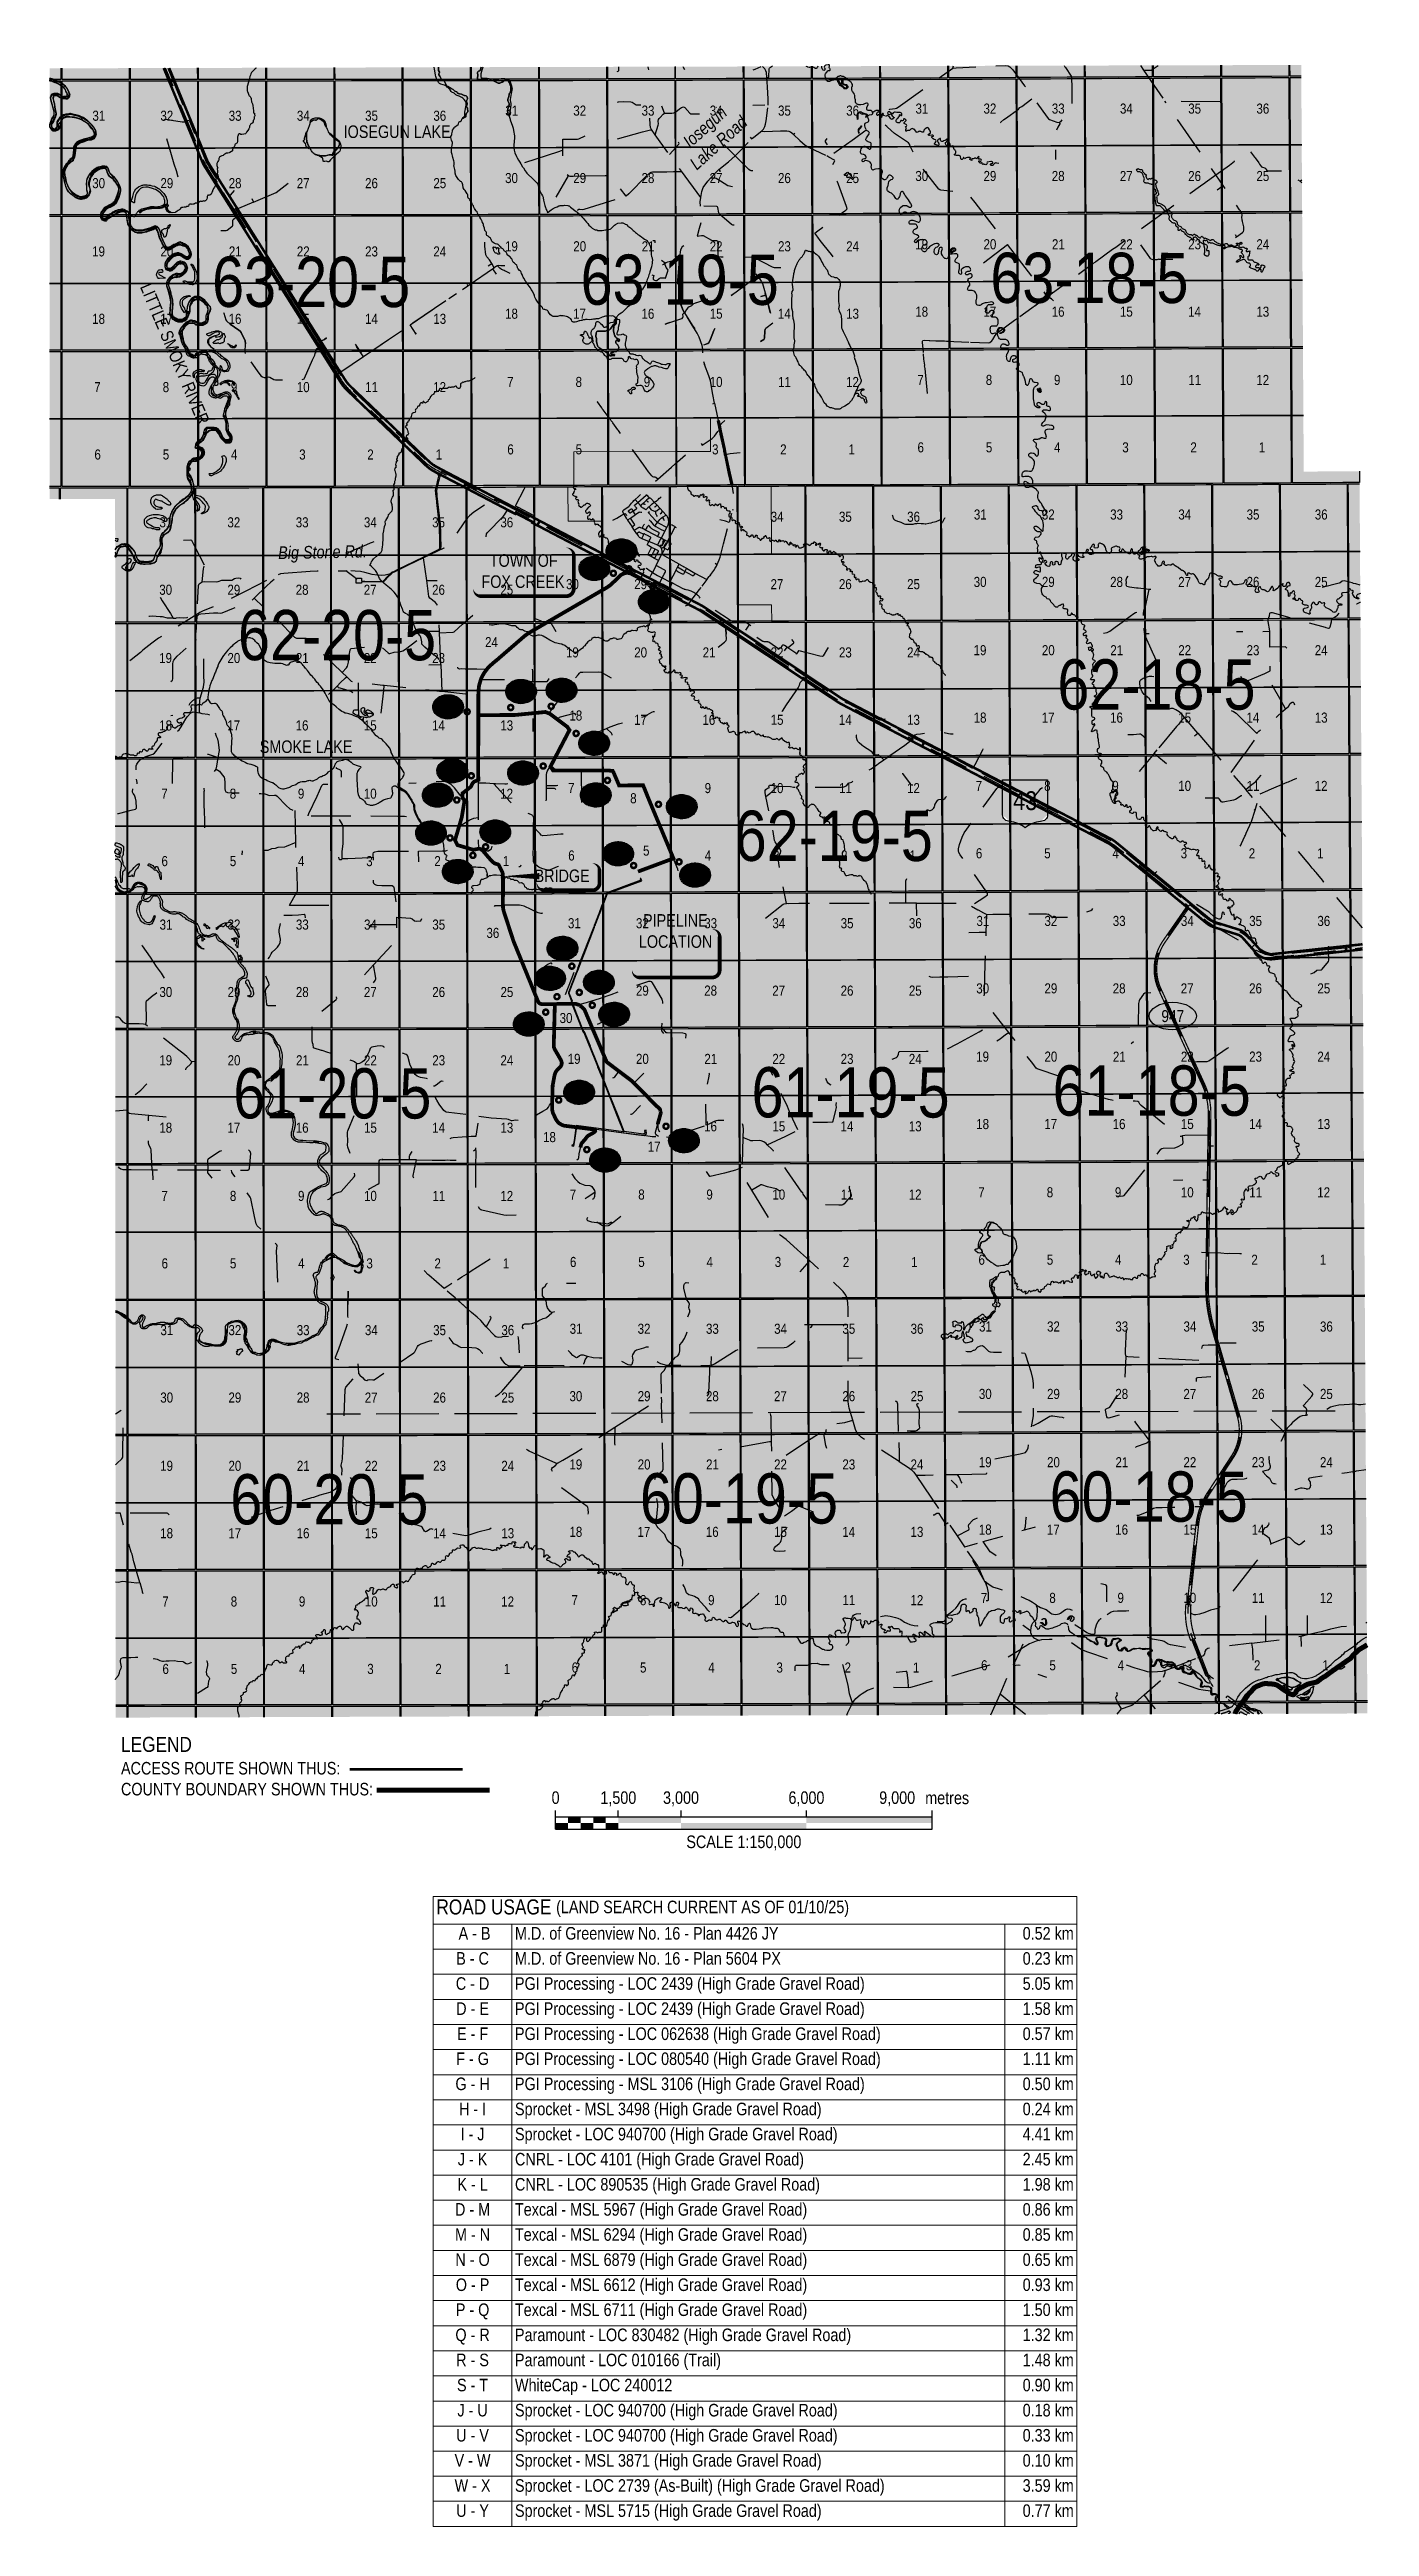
# Model space of a CAD drawing. Extents: x 507565 to 531726, y 6009554 to 6022365.
# Drawn here: x 522874 to 523925, y 6014164 to 6016136 of the extents above; entities that cross this region are included whole.
import ezdxf
from ezdxf.enums import TextEntityAlignment as Align

# ---------------------------------------------------------------- set-up
doc = ezdxf.new("R2010")
doc.units = 0
doc.header["$LTSCALE"] = 5
for name, pattern in [('BORDER', [44.45, 12.7, -6.35, 12.7, -6.35, 0, -6.35]), ('BORDER2', [22.225, 6.35, -3.175, 6.35, -3.175, 0, -3.175]), ('DASHED2', [9.525, 6.35, -3.175]), ('foc-UNSURVEYED', [12.5, 10, -2.5])]:
    doc.linetypes.add(name, pattern=pattern)
doc.layers.get('Defpoints').update_dxf_attribs({"color": 9})
doc.layers.add('AS-BOUNDARY', color=44, linetype='BORDER', lineweight=60)
doc.layers.add('ROUTE-MAP-TOWN-BDY', color=3, linetype='Continuous', lineweight=0)
doc.layers.add('AS-COUNTY', color=7, linetype='BORDER2', lineweight=60, true_color=0xcc33ff)
for name, color, linetype in [('AUX-LABELS', 1, 'Continuous'), ('CG-NOTES', 7, 'Continuous'), ('DETAIL-T', 7, 'Continuous'), ('L-MON', 1, 'Continuous'), ('L-TITLEDB-T', 4, 'Continuous'), ('L-USEC', 7, 'foc-UNSURVEYED'), ('P-PROPOSED', 10, 'Continuous'), ('Quarters', 8, 'Continuous'), ('R- CONC', 8, 'Continuous'), ('RDS', 35, 'Continuous'), ('RoadSeg', 57, 'DASHED2'), ('ROE', 35, 'Continuous'), ('ROUTE-MAP-HWY', 2, 'Continuous'), ('ROUTE-MAP-ROUTE', 90, 'Continuous'), ('ROUTE-MAP-TOWN-H', 50, 'Continuous'), ('S-4', 4, 'Continuous'), ('T-WATER', 160, 'Continuous'), ('T-WATER-H', 133, 'Continuous'), ('T-WATER-T', 170, 'Continuous')]:
    doc.layers.add(name, color=color, linetype=linetype)
doc.layers.add('ROUTE-MAP-BACKGROUND-H', color=7, linetype='Continuous', true_color=0xf0ebff)
doc.styles.add('0', font='ARIALN.TTF')
doc.styles.add('120', font='ARIALN.TTF', dxfattribs={"height": 13})
doc.styles.add('80', font='ARIALN.TTF', dxfattribs={"height": 10})
doc.styles.add('80A', font='ARIALN.TTF', dxfattribs={"height": 10})
doc.styles.add('80L', font='ARIALN.TTF', dxfattribs={"height": 10})
doc.styles.add('80V', font='ARIALN.TTF', dxfattribs={"oblique": 20, "height": 2})
doc.styles.add('BOLD', font='ARIALNB.TTF')
doc.styles.add('TXT', font='ARIALN.TTF', dxfattribs={"height": 0.2})

msp = doc.modelspace()

# ---------------------------------------------------------------- texts
at = {"layer": 'CG-NOTES', "insert": (522930.576, 6014792.635), "char_height": 9.98926, "width": 456.73114, "attachment_point": 1, "style": '80'}
msp.add_mtext('{\\H1.2x;\\C14;LEGEND\\H0.83333x;\\C256;\\PACCESS ROUTE SHOWN THUS:\\P}COUNTY BOUNDARY SHOWN THUS:', dxfattribs=at)
at = {"layer": 'L-TITLEDB-T', "insert": (523055.407, 6015740.649), "char_height": 10.0001, "attachment_point": 1, "rotation": 1.069741, "style": '80L', "bg_fill": 1, "box_fill_scale": 1.15, "bg_fill_color": 256, "bg_fill_true_color": 15789055, "bg_fill_transparency": 0}
msp.add_mtext_dynamic_manual_height_columns('\\pi0.31769;{\\fArial Narrow|b0|i1|c0|p34;Big Stone Rd.}', width=69.68789, gutter_width=50.027, heights=[0], dxfattribs=at)
at = {"layer": 'RoadSeg', "style": '120'}
for s, height, p in [('31', 8.0042, (522907.793, 6016079.761)), ('32', 8.0042, (522961.973, 6016079.761)), ('33', 8.0042, (523016.414, 6016079.761)), ('34', 8.0042, (523070.732, 6016079.761)), ('35', 8.0042, (523125.135, 6016079.761)), ('36', 8.0042, (523179.476, 6016079.753)), ('31', 8.0042, (523236.813, 6016083.842)), ('32', 8.0042, (523290.993, 6016083.842)), ('33', 8.0042, (523345.434, 6016083.842)), ('34', 8.0042, (523399.753, 6016083.842)), ('35', 8.0042, (523454.155, 6016083.842)), ('36', 8.0042, (523508.497, 6016083.833)), ('31', 8.0042, (523563.708, 6016085.455)), ('32', 8.0042, (523617.888, 6016085.455)), ('33', 8.0042, (523672.329, 6016085.455)), ('34', 8.0042, (523726.647, 6016085.455)), ('35', 8.0042, (523781.05, 6016085.455)), ('36', 8.0042, (523835.391, 6016085.447)), ('30', 8.0042, (523236.673, 6016030.149)), ('29', 8.0042, (523291.005, 6016030.158)), ('28', 8.0042, (523345.404, 6016030.149)), ('27', 8.0042, (523399.635, 6016030.114)), ('26', 8.0042, (523454.11, 6016030.14)), ('25', 8.0042, (523508.497, 6016030.149)), ('30', 8.0042, (523563.567, 6016031.762)), ('29', 8.0042, (523617.9, 6016031.771)), ('28', 8.0042, (523672.299, 6016031.762)), ('27', 8.0042, (523726.53, 6016031.727)), ('26', 8.0042, (523781.004, 6016031.754)), ('25', 8.0042, (523835.391, 6016031.762)), ('30', 8.0042, (522907.652, 6016026.068)), ('29', 8.0042, (522961.985, 6016026.077)), ('28', 8.0042, (523016.384, 6016026.068)), ('27', 8.0042, (523070.615, 6016026.033)), ('26', 8.0042, (523125.089, 6016026.06)), ('25', 8.0042, (523179.476, 6016026.068)), ('19', 8.0042, (522907.577, 6015971.713)), ('20', 8.0042, (522961.994, 6015971.704)), ('21', 8.0042, (523016.498, 6015971.669)), ('22', 8.0042, (523070.678, 6015971.669)), ('23', 8.0042, (523125.119, 6015971.704)), ('24', 8.0042, (523179.438, 6015971.669)), ('19', 8.0042, (523236.597, 6015975.794)), ('20', 8.0042, (523291.014, 6015975.785)), ('21', 8.0042, (523345.518, 6015975.75)), ('22', 8.0042, (523399.698, 6015975.75)), ('23', 8.0042, (523454.14, 6015975.785)), ('24', 8.0042, (523508.458, 6015975.75)), ('19', 8.0042, (523563.492, 6015977.407)), ('20', 8.0042, (523617.909, 6015977.398)), ('21', 8.0042, (523672.413, 6015977.363)), ('22', 8.0042, (523726.593, 6015977.363)), ('23', 8.0042, (523781.034, 6015977.398)), ('24', 8.0042, (523835.353, 6015977.363)), ('18', 8.0042, (522907.612, 6015918.011)), ('17', 8.0042, (522961.843, 6015917.992)), ('16', 8.0042, (523016.317, 6015918.003)), ('15', 8.0042, (523070.704, 6015918.027)), ('14', 8.0042, (523125.03, 6015917.992)), ('13', 8.0042, (523179.439, 6015918.011)), ('18', 8.0042, (523236.633, 6015922.092)), ('17', 8.0042, (523290.863, 6015922.073)), ('16', 8.0042, (523345.338, 6015922.083)), ('15', 8.0042, (523399.725, 6015922.108)), ('14', 8.0042, (523454.05, 6015922.073)), ('13', 8.0042, (523508.46, 6015922.092)), ('18', 8.0042, (523563.527, 6015923.705)), ('17', 8.0042, (523617.758, 6015923.686)), ('16', 8.0042, (523672.232, 6015923.697)), ('15', 8.0042, (523726.619, 6015923.721)), ('14', 8.0042, (523780.945, 6015923.686)), ('13', 8.0042, (523835.354, 6015923.705)), ('7', 8.004, (522909.236, 6015863.628)), ('8', 8.004, (522963.798, 6015863.647)), ('9', 8.004, (523018.113, 6015863.656)), ('10', 8.0042, (523070.678, 6015863.647)), ('11', 8.0042, (523125.182, 6015863.628)), ('12', 8.0042, (523179.362, 6015863.612)), ('7', 8.004, (523238.256, 6015867.709)), ('8', 8.004, (523292.818, 6015867.728)), ('9', 8.004, (523347.133, 6015867.737)), ('10', 8.0042, (523399.698, 6015867.728)), ('11', 8.0042, (523454.203, 6015867.709)), ('12', 8.0042, (523508.383, 6015867.693)), ('7', 8.004, (523565.151, 6015869.322)), ('8', 8.004, (523619.713, 6015869.341)), ('9', 8.004, (523674.028, 6015869.35)), ('10', 8.0042, (523726.593, 6015869.341)), ('11', 8.0042, (523781.097, 6015869.322)), ('12', 8.0042, (523835.277, 6015869.306)), ('6', 8.004, (523238.402, 6015814.027)), ('5', 8.004, (523292.866, 6015814.051)), ('3', 8.004, (523401.594, 6015814.035)), ('2', 8.004, (523455.858, 6015814)), ('1', 8.004, (523510.362, 6015814.016)), ('6', 8.004, (523565.296, 6015815.64)), ('5', 8.004, (523619.76, 6015815.664)), ('4', 8.004, (523674.123, 6015815.629)), ('3', 8.004, (523728.488, 6015815.648)), ('2', 8.004, (523782.753, 6015815.613)), ('1', 8.004, (523837.257, 6015815.629)), ('6', 8.004, (522909.381, 6015809.946)), ('5', 8.004, (522963.845, 6015809.97)), ('4', 8.004, (523018.208, 6015809.935)), ('3', 8.004, (523072.573, 6015809.954)), ('2', 8.004, (523126.837, 6015809.919)), ('1', 8.004, (523181.342, 6015809.935)), ('31', 8.0042, (522961.203, 6015755.935)), ('32', 8.0042, (523015.383, 6015755.935)), ('33', 8.0042, (523069.824, 6015755.935)), ('34', 8.0042, (523124.143, 6015755.935)), ('35', 8.0042, (523178.545, 6015755.935)), ('36', 8.0042, (523232.887, 6015755.926)), ('34', 8.0042, (523448.306, 6015760.402)), ('35', 8.0042, (523502.708, 6015760.402)), ('36', 8.0042, (523557.05, 6015760.394)), ('31', 8.0042, (523610.222, 6015762.162)), ('32', 8.0042, (523664.401, 6015762.162)), ('33', 8.0042, (523718.843, 6015762.162)), ('34', 8.0042, (523773.161, 6015762.162)), ('35', 8.0042, (523827.564, 6015762.162)), ('36', 8.0042, (523881.905, 6015762.154)), ('30', 8.0042, (522961.063, 6015702.242)), ('29', 8.0042, (523015.395, 6015702.25)), ('28', 8.0042, (523069.794, 6015702.242)), ('27', 8.0042, (523124.025, 6015702.207)), ('26', 8.0042, (523178.5, 6015702.233)), ('25', 8.0042, (523232.887, 6015702.242)), ('30', 8.0042, (523285.226, 6015706.709)), ('29', 8.0042, (523339.558, 6015706.718)), ('27', 8.0042, (523448.188, 6015706.674)), ('26', 8.0042, (523502.663, 6015706.701)), ('25', 8.0042, (523557.05, 6015706.709)), ('30', 8.0042, (523610.081, 6015708.469)), ('29', 8.0042, (523664.414, 6015708.478)), ('28', 8.0042, (523718.813, 6015708.469)), ('27', 8.0042, (523773.044, 6015708.434)), ('26', 8.0042, (523827.518, 6015708.461)), ('25', 8.0042, (523881.905, 6015708.469)), ('24', 8.0042, (523220.711, 6015660.528)), ('19', 8.0042, (523610.006, 6015654.114)), ('20', 8.0042, (523664.423, 6015654.105)), ('21', 8.0042, (523718.927, 6015654.07)), ('22', 8.0042, (523773.107, 6015654.07)), ('23', 8.0042, (523827.548, 6015654.105)), ('24', 8.0042, (523881.867, 6015654.07)), ('19', 8.0042, (522960.987, 6015647.886)), ('20', 8.0042, (523015.404, 6015647.878)), ('21', 8.0042, (523069.908, 6015647.843)), ('22', 8.0042, (523124.088, 6015647.843)), ('23', 8.0042, (523178.53, 6015647.878)), ('19', 8.0042, (523285.15, 6015652.354)), ('20', 8.0042, (523339.567, 6015652.345)), ('21', 8.0042, (523394.071, 6015652.31)), ('22', 8.0042, (523448.251, 6015652.31)), ('23', 8.0042, (523502.693, 6015652.345)), ('24', 8.0042, (523557.011, 6015652.31)), ('18', 8.0042, (522961.023, 6015594.185)), ('17', 8.0042, (523015.253, 6015594.165)), ('16', 8.0042, (523069.728, 6015594.176)), ('15', 8.0042, (523124.115, 6015594.201)), ('14', 8.0042, (523178.44, 6015594.165)), ('13', 8.0042, (523232.85, 6015594.185)), ('18', 8.0042, (523287.923, 6015602.059)), ('17', 8.0042, (523339.416, 6015598.633)), ('16', 8.0042, (523393.891, 6015598.644)), ('15', 8.0042, (523448.278, 6015598.668)), ('14', 8.0042, (523502.603, 6015598.633)), ('13', 8.0042, (523557.013, 6015598.652)), ('18', 8.0042, (523610.041, 6015600.412)), ('17', 8.0042, (523664.272, 6015600.393)), ('16', 8.0042, (523718.746, 6015600.404)), ('15', 8.0042, (523773.133, 6015600.428)), ('14', 8.0042, (523827.459, 6015600.393)), ('13', 8.0042, (523881.868, 6015600.412)), ('7', 8.004, (522962.646, 6015539.801)), ('8', 8.004, (523017.208, 6015539.821)), ('9', 8.004, (523071.523, 6015539.829)), ('10', 8.0042, (523124.088, 6015539.821)), ('11', 8.0042, (523178.593, 6015539.801)), ('12', 8.0042, (523232.773, 6015539.786)), ('7', 8.004, (523286.809, 6015544.269)), ('8', 8.004, (523336.328, 6015536.17)), ('9', 8.004, (523395.686, 6015544.297)), ('10', 8.0042, (523448.251, 6015544.288)), ('11', 8.0042, (523502.756, 6015544.269)), ('12', 8.0042, (523556.936, 6015544.253)), ('7', 8.004, (523611.665, 6015546.029)), ('8', 8.004, (523666.227, 6015546.048)), ('9', 8.004, (523720.542, 6015546.057)), ('10', 8.0042, (523773.107, 6015546.048)), ('11', 8.0042, (523827.611, 6015546.029)), ('12', 8.0042, (523881.791, 6015546.013)), ('6', 8.004, (522962.792, 6015486.119)), ('5', 8.004, (523017.256, 6015486.144)), ('4', 8.004, (523071.618, 6015486.108)), ('3', 8.004, (523125.984, 6015486.128)), ('2', 8.004, (523180.248, 6015486.093)), ('1', 8.004, (523234.752, 6015486.108)), ('6', 8.004, (523286.955, 6015490.587)), ('5', 8.004, (523346.557, 6015494.465)), ('4', 8.004, (523395.781, 6015490.576)), ('3', 8.004, (523450.147, 6015490.596)), ('2', 8.004, (523504.411, 6015490.56)), ('1', 8.004, (523558.915, 6015490.576)), ('6', 8.004, (523611.81, 6015492.347)), ('5', 8.004, (523666.274, 6015492.371)), ('4', 8.004, (523720.637, 6015492.336)), ('3', 8.004, (523775.002, 6015492.355)), ('2', 8.004, (523829.266, 6015492.32)), ('1', 8.004, (523883.771, 6015492.336)), ('31', 8.0042, (523286.737, 6015436.672)), ('32', 8.0042, (523340.917, 6015436.672)), ('33', 8.0042, (523395.358, 6015436.672)), ('34', 8.0042, (523449.677, 6015436.672)), ('35', 8.0042, (523504.079, 6015436.672)), ('36', 8.0042, (523558.421, 6015436.663)), ('31', 8.0042, (523612.282, 6015438.456)), ('32', 8.0042, (523666.462, 6015438.456)), ('33', 8.0042, (523720.904, 6015438.456)), ('34', 8.0042, (523775.222, 6015438.456)), ('35', 8.0042, (523829.625, 6015438.456)), ('36', 8.0042, (523883.966, 6015438.448)), ('31', 8.0042, (522961.317, 6015435.558)), ('32', 8.0042, (523015.497, 6015435.558)), ('33', 8.0042, (523069.938, 6015435.558)), ('34', 8.0042, (523124.256, 6015435.558)), ('35', 8.0042, (523178.659, 6015435.558)), ('36', 8.0042, (523221.802, 6015428.917)), ('30', 8.0042, (522961.176, 6015381.865)), ('29', 8.0042, (523015.509, 6015381.874)), ('28', 8.0042, (523069.908, 6015381.865)), ('27', 8.0042, (523124.139, 6015381.83)), ('26', 8.0042, (523178.613, 6015381.856)), ('25', 8.0042, (523233, 6015381.865)), ('29', 8.0042, (523340.929, 6015382.987)), ('28', 8.0042, (523395.328, 6015382.979)), ('27', 8.0042, (523449.559, 6015382.944)), ('26', 8.0042, (523504.034, 6015382.97)), ('25', 8.0042, (523558.421, 6015382.979)), ('30', 8.0042, (523612.142, 6015384.763)), ('29', 8.0042, (523666.475, 6015384.772)), ('28', 8.0042, (523720.874, 6015384.763)), ('27', 8.0042, (523775.104, 6015384.728)), ('26', 8.0042, (523829.579, 6015384.755)), ('25', 8.0042, (523883.966, 6015384.763)), ('30', 8.0042, (523280.088, 6015361.14)), ('19', 8.0042, (522961.101, 6015327.509)), ('20', 8.0042, (523015.518, 6015327.501)), ('21', 8.0042, (523070.022, 6015327.466)), ('22', 8.0042, (523124.202, 6015327.466)), ('23', 8.0042, (523178.643, 6015327.501)), ('24', 8.0042, (523232.962, 6015327.466)), ('19', 8.0042, (523286.521, 6015328.623)), ('20', 8.0042, (523340.938, 6015328.615)), ('21', 8.0042, (523395.442, 6015328.58)), ('22', 8.0042, (523449.622, 6015328.58)), ('23', 8.0042, (523504.064, 6015328.615)), ('24', 8.0042, (523558.382, 6015328.58)), ('19', 8.0042, (523612.067, 6015330.408)), ('20', 8.0042, (523666.483, 6015330.399)), ('21', 8.0042, (523720.988, 6015330.364)), ('22', 8.0042, (523775.168, 6015330.364)), ('23', 8.0042, (523829.609, 6015330.399)), ('24', 8.0042, (523883.927, 6015330.364)), ('18', 8.0042, (522961.136, 6015273.808)), ('17', 8.0042, (523015.367, 6015273.789)), ('16', 8.0042, (523069.841, 6015273.799)), ('15', 8.0042, (523124.228, 6015273.824)), ('14', 8.0042, (523178.554, 6015273.789)), ('13', 8.0042, (523232.963, 6015273.808)), ('18', 8.0042, (523266.896, 6015266.311)), ('16', 8.0042, (523395.262, 6015274.913)), ('15', 8.0042, (523449.649, 6015274.937)), ('14', 8.0042, (523503.974, 6015274.902)), ('13', 8.0042, (523558.384, 6015274.922)), ('18', 8.0042, (523612.102, 6015276.706)), ('17', 8.0042, (523666.333, 6015276.687)), ('16', 8.0042, (523720.807, 6015276.698)), ('15', 8.0042, (523775.194, 6015276.722)), ('14', 8.0042, (523829.519, 6015276.687)), ('13', 8.0042, (523883.929, 6015276.706)), ('17', 8.0042, (523350.295, 6015258.69)), ('7', 8.004, (522962.76, 6015219.425)), ('8', 8.004, (523017.322, 6015219.444)), ('9', 8.004, (523071.637, 6015219.453)), ('10', 8.0042, (523124.202, 6015219.444)), ('11', 8.0042, (523178.706, 6015219.424)), ('12', 8.0042, (523232.886, 6015219.409)), ('7', 8.004, (523288.18, 6015220.538)), ('8', 8.004, (523342.742, 6015220.558)), ('9', 8.004, (523397.057, 6015220.566)), ('10', 8.0042, (523449.622, 6015220.558)), ('11', 8.0042, (523504.127, 6015220.538)), ('12', 8.0042, (523558.307, 6015220.523)), ('7', 8.004, (523613.725, 6015222.323)), ('8', 8.004, (523668.288, 6015222.342)), ('9', 8.004, (523722.603, 6015222.351)), ('10', 8.0042, (523775.168, 6015222.342)), ('11', 8.0042, (523829.672, 6015222.323)), ('12', 8.0042, (523883.852, 6015222.307)), ('6', 8.004, (522962.905, 6015165.742)), ('5', 8.004, (523017.369, 6015165.767)), ('4', 8.004, (523071.732, 6015165.732)), ('3', 8.004, (523126.097, 6015165.751)), ('2', 8.004, (523180.362, 6015165.716)), ('1', 8.004, (523234.866, 6015165.732)), ('6', 8.004, (523288.326, 6015166.856)), ('5', 8.004, (523342.79, 6015166.88)), ('4', 8.004, (523397.152, 6015166.845)), ('3', 8.004, (523451.518, 6015166.865)), ('2', 8.004, (523505.782, 6015166.83)), ('1', 8.004, (523560.286, 6015166.845)), ('6', 8.004, (523613.871, 6015168.641)), ('5', 8.004, (523668.335, 6015168.665)), ('4', 8.004, (523722.697, 6015168.63)), ('3', 8.004, (523777.063, 6015168.649)), ('2', 8.004, (523831.327, 6015168.614)), ('1', 8.004, (523885.832, 6015168.63)), ('31', 8.0042, (522962.006, 6015112.572)), ('32', 8.0042, (523016.186, 6015112.572)), ('33', 8.0042, (523070.627, 6015112.572)), ('34', 8.0042, (523124.946, 6015112.572)), ('35', 8.0042, (523179.348, 6015112.572)), ('36', 8.0042, (523233.69, 6015112.563)), ('31', 8.0042, (523288.114, 6015113.663)), ('32', 8.0042, (523342.293, 6015113.663)), ('33', 8.0042, (523396.735, 6015113.663)), ('34', 8.0042, (523451.053, 6015113.663)), ('35', 8.0042, (523505.456, 6015113.663)), ('36', 8.0042, (523559.797, 6015113.654)), ('31', 8.0042, (523614.34, 6015115.454)), ('32', 8.0042, (523668.52, 6015115.454)), ('33', 8.0042, (523722.961, 6015115.454)), ('34', 8.0042, (523777.28, 6015115.454)), ('35', 8.0042, (523831.683, 6015115.454)), ('36', 8.0042, (523886.024, 6015115.445)), ('30', 8.0042, (523614.2, 6015061.761)), ('29', 8.0042, (523668.533, 6015061.77)), ('28', 8.0042, (523722.932, 6015061.761)), ('27', 8.0042, (523777.162, 6015061.726)), ('26', 8.0042, (523831.637, 6015061.752)), ('25', 8.0042, (523886.024, 6015061.761)), ('30', 8.0042, (522961.866, 6015058.879)), ('29', 8.0042, (523016.198, 6015058.888)), ('28', 8.0042, (523070.598, 6015058.879)), ('27', 8.0042, (523124.828, 6015058.844)), ('26', 8.0042, (523179.303, 6015058.87)), ('25', 8.0042, (523233.69, 6015058.879)), ('30', 8.0042, (523287.973, 6015059.97)), ('29', 8.0042, (523342.306, 6015059.979)), ('28', 8.0042, (523396.705, 6015059.97)), ('27', 8.0042, (523450.936, 6015059.935)), ('26', 8.0042, (523505.41, 6015059.961)), ('25', 8.0042, (523559.797, 6015059.97)), ('19', 8.0042, (522961.79, 6015004.524)), ('20', 8.0042, (523016.207, 6015004.515)), ('21', 8.0042, (523070.711, 6015004.48)), ('22', 8.0042, (523124.891, 6015004.48)), ('23', 8.0042, (523179.333, 6015004.515)), ('24', 8.0042, (523233.651, 6015004.48)), ('19', 8.0042, (523287.898, 6015005.615)), ('20', 8.0042, (523342.315, 6015005.606)), ('21', 8.0042, (523396.819, 6015005.571)), ('22', 8.0042, (523450.999, 6015005.571)), ('23', 8.0042, (523505.44, 6015005.606)), ('24', 8.0042, (523559.759, 6015005.571)), ('19', 8.0042, (523614.125, 6015007.406)), ('20', 8.0042, (523668.541, 6015007.397)), ('21', 8.0042, (523723.046, 6015007.362)), ('22', 8.0042, (523777.226, 6015007.362)), ('23', 8.0042, (523831.667, 6015007.397)), ('24', 8.0042, (523885.985, 6015007.362)), ('18', 8.0042, (522961.826, 6014950.822)), ('17', 8.0042, (523016.056, 6014950.803)), ('16', 8.0042, (523070.531, 6014950.813)), ('15', 8.0042, (523124.918, 6014950.838)), ('14', 8.0042, (523179.243, 6014950.803)), ('13', 8.0042, (523233.653, 6014950.822)), ('18', 8.0042, (523287.933, 6014951.913)), ('17', 8.0042, (523342.164, 6014951.894)), ('16', 8.0042, (523396.638, 6014951.904)), ('15', 8.0042, (523451.025, 6014951.929)), ('14', 8.0042, (523505.351, 6014951.894)), ('13', 8.0042, (523559.76, 6014951.913)), ('18', 8.0042, (523614.16, 6014953.704)), ('17', 8.0042, (523668.391, 6014953.685)), ('16', 8.0042, (523722.865, 6014953.695)), ('15', 8.0042, (523777.252, 6014953.72)), ('14', 8.0042, (523831.577, 6014953.685)), ('13', 8.0042, (523885.987, 6014953.704)), ('7', 8.004, (522963.449, 6014896.439)), ('8', 8.004, (523018.012, 6014896.458)), ('9', 8.004, (523072.326, 6014896.467)), ('10', 8.0042, (523124.891, 6014896.458)), ('11', 8.0042, (523179.396, 6014896.439)), ('12', 8.0042, (523233.576, 6014896.423)), ('7', 8.004, (523289.557, 6014897.53)), ('8', 8.004, (523344.119, 6014897.549)), ('9', 8.004, (523398.434, 6014897.558)), ('10', 8.0042, (523450.999, 6014897.549)), ('11', 8.0042, (523505.503, 6014897.53)), ('12', 8.0042, (523559.683, 6014897.514)), ('7', 8.004, (523615.783, 6014899.321)), ('8', 8.004, (523670.346, 6014899.34)), ('9', 8.004, (523724.661, 6014899.349)), ('10', 8.0042, (523777.226, 6014899.34)), ('11', 8.0042, (523831.73, 6014899.321)), ('12', 8.0042, (523885.91, 6014899.305)), ('6', 8.004, (523615.929, 6014845.638)), ('5', 8.004, (523670.393, 6014845.663)), ('4', 8.004, (523724.755, 6014845.628)), ('3', 8.004, (523779.121, 6014845.647)), ('2', 8.004, (523833.385, 6014845.612)), ('1', 8.004, (523887.89, 6014845.628)), ('6', 8.004, (522963.595, 6014842.756)), ('5', 8.004, (523018.059, 6014842.781)), ('4', 8.004, (523072.421, 6014842.746)), ('3', 8.004, (523126.787, 6014842.765)), ('2', 8.004, (523181.051, 6014842.73)), ('1', 8.004, (523235.555, 6014842.746)), ('6', 8.004, (523289.702, 6014843.847)), ('5', 8.004, (523344.166, 6014843.872)), ('4', 8.004, (523398.529, 6014843.837)), ('3', 8.004, (523452.894, 6014843.856)), ('2', 8.004, (523507.158, 6014843.821)), ('1', 8.004, (523561.663, 6014843.837))]:
    msp.add_text(s, height=height, dxfattribs=at).set_placement(p)
for s, p in [('63-20-5', (523003.162, 6015931.511)), ('63-19-5', (523296.844, 6015933.235)), ('63-18-5', (523623.348, 6015934.688)), ('62-20-5', (523023.802, 6015650.173)), ('62-18-5', (523676.759, 6015610.861)), ('62-19-5', (523419.626, 6015490.313)), ('61-19-5', (523433.021, 6015286.02)), ('61-18-5', (523672.985, 6015287.44)), ('61-20-5', (523020.028, 6015285.23)), ('60-20-5', (523017.635, 6014961.878)), ('60-19-5', (523344.087, 6014962.635)), ('60-18-5', (523670.592, 6014964.088))]:
    msp.add_text(s, height=39.9833, rotation=359.957607, dxfattribs=at).set_placement(p)
at = {"layer": 'S-4', "insert": (523368.042, 6016056.624), "char_height": 10.0001, "attachment_point": 1, "rotation": 41.96689, "style": '80L'}
msp.add_mtext_dynamic_manual_height_columns('\\pi12.568;{\\fArial Narrow|b0|i1|c0|p34;Iosegun  \\P\\pi4.7435;Lake Road}', width=65.07418, gutter_width=50.054, heights=[0], dxfattribs=at)
at = {"layer": 'T-WATER-T', "style": 'TXT'}
for s, height, rotation, p in [('IOSEGUN LAKE', 10.00525, 0.017186, (523150.622, 6016066.044)), ('LITTLE SMOKY RIVER', 10.00525, 292.895682, (522968.892, 6015892.142)), ('SMOKE LAKE', 10.0053, 0.057284, (523078.079, 6015576.257))]:
    msp.add_text(s, height=height, rotation=rotation, dxfattribs=at).set_placement(p, align=Align.CENTER)

# ---------------------------------------------------------------- blocks, each defined once
blk = doc.blocks.new('*U179')
h = blk.add_hatch(color=254)
edge = h.paths.add_edge_path()
edge.add_line((-34, -20), (34, -20))
edge.add_arc((34, -14), 6, 270, 360)
edge.add_line((40, -14), (40, 12.5))
edge.add_arc((34, 12.5), 6, 0, 90)
edge.add_line((34, 18.5), (-34, 18.5))
edge.add_arc((-34, 12.5), 6, 90, 180)
edge.add_line((-40, 12.5), (-40, -14))
edge.add_arc((-34, -14), 6, 180, 270)
at = {"color": 1, "flags": 128}
blk.add_lwpolyline([(-34, -20, 3, 3, 0), (34, -20, 3, 3, 0.414214), (40, -14, 3, 3, 0), (40, 12.5, 3, 0, 0.414214), (34, 18.5, 0, 0, 0), (-34, 18.5, 0, 0, 0.414214), (-40, 12.5, 0, 0, 0), (-40, -14, 0, 3, 0.414214)], format="xyseb", close=True, dxfattribs=at)
blk.add_lwpolyline([(-34.7, -10.7, 0, 10, 0), (0, 0, 5, 5, 0)], format="xyseb", dxfattribs=at)
at = {"color": 1, "style": '80'}
blk.add_attdef('ENTER_TEXT_001', (-36.7, -5), '', height=10, dxfattribs=at)
blk = doc.blocks.new('blk_hwy')
h = blk.add_hatch(color=255)
edge = h.paths.add_edge_path()
edge.add_line((-2.39, -1.5), (-2.39, 2.2))
edge.add_line((-2.39, 2.2), (2.39, 2.2))
edge.add_line((2.39, 2.2), (2.39, -1.5))
edge.add_arc((1.67, -1.47), 0.729, 267.0356, 357.7597, ccw=False)
edge.add_arc((1.99, -5.34), 3.16, 96.6623, 129.1626)
edge.add_arc((-1.99, -5.34), 3.16, 50.8374, 83.3377)
edge.add_arc((-1.67, -1.47), 0.729, 182.2403, 272.9644, ccw=False)
at = {"color": 0}
blk.add_lwpolyline([(-2.39, -1.5), (-2.39, 2.2), (2.39, 2.2), (2.39, -1.5, -0.41792), (1.63, -2.2, 0.142768), (0, -2.89, 0.142768), (-1.63, -2.2, -0.41792), (-2.39, -1.5)], format="xyb", dxfattribs=at)
at = {"color": 0, "style": '80V', "flags": 8}
blk.add_attdef('HWY', text='', height=2, dxfattribs=at).set_placement((0, 0), align=Align.MIDDLE_CENTER)
blk = doc.blocks.new('*U178')
at = {"color": 0}
for p, q in [((-150, 0), (-150, 15)), ((-150, 10), (150.2, 10)), ((-150, 0), (150.2, 0)), ((-100, 10), (-100, 15)), ((-50, 10), (-50, 15)), ((50, 10), (50, 15)), ((150.2, 0), (150.2, 15))]:
    blk.add_line(p, q, dxfattribs=at)
for points in [[(-150, 5), (-140, 5), (-150, 0), (-140, 0)], [(-140, 10), (-130, 10), (-140, 5), (-130, 5)], [(-130, 5), (-120, 5), (-130, 0), (-120, 0)], [(-120, 10), (-110, 10), (-120, 5), (-110, 5)], [(-110, 5), (-100, 5), (-110, 0), (-100, 0)], [(-100, 10), (-50, 10), (-100, 5), (-50, 5)], [(-50, 5), (50, 5), (-50, 0), (50, 0)], [(50, 10), (150.2, 10), (50, 5), (150.2, 5)]]:
    blk.add_solid(points, dxfattribs=at)
at = {"color": 0, "style": '80'}
blk.add_text('metres', height=10, dxfattribs=at).set_placement((162.2, 20), align=Align.CENTER)
at = {"color": 0, "char_height": 10, "style": '80'}
for s, insert, attachment_point in [('0', (-150, 30.2), 2), ('1,500', (-100, 30.2), 2), ('3,000', (-50, 30.2), 2), ('6,000', (50, 30.2), 2), ('9,000', (136.7, 30.2), 3), ('SCALE 1:150,000', (0.1, -5), 2)]:
    blk.add_mtext(s, dxfattribs=dict(at, insert=insert, attachment_point=attachment_point))
blk = doc.blocks.new('AA')
at = {"const_width": 4}
blk.add_lwpolyline([(-1, 0, 1), (1, 0, 1)], format="xyb", close=True, dxfattribs=at)
blk.add_circle((0, 0), 2)
blk = doc.blocks.new('Route_Letters')
h = blk.add_hatch(color=255)
h.dxf.hatch_style = 1
edge = h.paths.add_edge_path()
edge.add_ellipse((-0.1, 0.5), major_axis=(-12, 0), ratio=0.789318, start_angle=0, end_angle=360)
at = {"color": 5}
blk.add_open_spline([(-12.3, 0.5), (-12.3, -0.3), (-12.2, -1), (-11.7, -2.8), (-11.1, -3.9), (-9.6, -5.8), (-8.5, -6.7), (-6.2, -8), (-4.9, -8.5), (-2.1, -9.2), (-0.7, -9.3), (2.2, -9.1), (3.6, -8.8), (6.3, -7.9), (7.5, -7.2), (9.5, -5.6), (10.4, -4.6), (11.6, -2.5), (12, -1.4), (12.2, 0.9), (12, 2.1), (11.2, 4.3), (10.5, 5.4), (8.8, 7.2), (7.7, 8), (5.3, 9.2), (3.9, 9.7), (1.1, 10.2), (-0.4, 10.2), (-3.2, 9.9), (-4.6, 9.6), (-7.2, 8.5), (-8.3, 7.7), (-10.2, 6), (-11, 5), (-12, 2.9), (-12.3, 1.7), (-12.3, 0.5), (-12.3, 0.5), (-12.3, 0.5)], degree=3, knots=[0, 0, 0, 0, 0.219529, 0.219529, 0.575727, 0.575727, 0.931924, 0.931924, 1.288121, 1.288121, 1.644318, 1.644318, 2.000515, 2.000515, 2.356712, 2.356712, 2.712909, 2.712909, 3.069107, 3.069107, 3.425304, 3.425304, 3.781501, 3.781501, 4.137698, 4.137698, 4.493895, 4.493895, 4.850092, 4.850092, 5.20629, 5.20629, 5.562487, 5.562487, 5.918684, 5.918684, 6.274881, 6.274881, 6.283185, 6.283185, 6.283185, 6.283185], dxfattribs=at)
at = {"color": 14, "style": 'BOLD'}
blk.add_attdef('A', text='', height=9.5, dxfattribs=at).set_placement((0.2, 1), align=Align.MIDDLE)
blk = doc.blocks.new('*U181')
h = blk.add_hatch(color=255)
edge = h.paths.add_edge_path()
edge.add_line((-29, -20), (29, -20))
edge.add_arc((29, -14), 6, 270, 360)
edge.add_line((35, -14), (35, 12.5))
edge.add_arc((29, 12.5), 6, 0, 90)
edge.add_line((29, 18.5), (-29, 18.5))
edge.add_arc((-29, 12.5), 6, 90, 180)
edge.add_line((-35, 12.5), (-35, -14))
edge.add_arc((-29, -14), 6, 180, 270)
at = {"color": 14, "flags": 128}
blk.add_lwpolyline([(-29, -20, 3, 3, 0), (29, -20, 3, 3, 0.414214), (35, -14, 3, 3, 0), (35, 12.5, 3, 0, 0.414214), (29, 18.5, 0, 0, 0), (-29, 18.5, 0, 0, 0.414214), (-35, 12.5, 0, 0, 0), (-35, -14, 0, 3, 0.414214)], format="xyseb", close=True, dxfattribs=at)
at = {"color": 14, "style": '80'}
blk.add_attdef('ENTER_TEXT_001', (-26.8, -4.9), '', height=10, dxfattribs=at)
blk = doc.blocks.new('*T182')
at = {"layer": 'Defpoints', "color": 8, "linetype": 'ByBlock', "lineweight": 0, "transparency": 16777216}
for p, q in [((0, 0), (512.9, 0)), ((0, 0), (0, -501.7)), ((512.9, 0), (512.9, -501.7)), ((0, -22), (512.9, -22)), ((62.6, -22), (62.6, -501.7)), ((455.4, -22), (455.4, -501.7)), ((0, -42), (512.9, -42)), ((0, -61.9), (512.9, -61.9)), ((0, -81.9), (512.9, -81.9)), ((0, -101.9), (512.9, -101.9)), ((0, -121.9), (512.9, -121.9)), ((0, -141.9), (512.9, -141.9)), ((0, -161.9), (512.9, -161.9)), ((0, -181.9), (512.9, -181.9)), ((0, -201.9), (512.9, -201.9)), ((0, -221.9), (512.9, -221.9)), ((0, -241.9), (512.9, -241.9)), ((0, -261.8), (512.9, -261.8)), ((0, -281.8), (512.9, -281.8)), ((0, -301.8), (512.9, -301.8)), ((0, -321.8), (512.9, -321.8)), ((0, -341.8), (512.9, -341.8)), ((0, -361.8), (512.9, -361.8)), ((0, -381.8), (512.9, -381.8)), ((0, -401.8), (512.9, -401.8)), ((0, -421.8), (512.9, -421.8)), ((0, -441.7), (512.9, -441.7)), ((0, -461.7), (512.9, -461.7)), ((0, -481.7), (512.9, -481.7)), ((0, -501.7), (512.9, -501.7))]:
    blk.add_line(p, q, dxfattribs=at)
at = {"layer": 'CG-NOTES', "color": 154, "transparency": 16777216, "insert": (2.5, -2.3), "char_height": 11.9937, "width": 507.942, "attachment_point": 1, "style": 'BOLD'}
blk.add_mtext('\\A1;{\\fArial Narrow|b0|i0|c0|p34;\\C14;ROAD USAGE\\fArial Narrow|b1|i0|c0|p34;\\H0.99999x; \\fArial Narrow|b0|i0|c0|p34;\\H0.83333x;\\C256;(LAND SEARCH CURRENT AS OF 01/10/25)}', dxfattribs=at)
at = {"layer": 'CG-NOTES', "transparency": 16777216, "style": '0'}
for s, insert, char_height, width, attachment_point in [(' A - B', (31.3, -24.3), 9.99, 57.644, 2), ('M.D. of Greenview No. 16 - Plan 4426 JY', (65.1, -24.3), 9.995, 387.786, 1), ('0.52 km', (510.4, -24.3), 9.99, 52.517, 3), ('B - C', (31.3, -44.3), 9.99, 57.644, 2), ('M.D. of Greenview No. 16 - Plan 5604 PX', (65.1, -44.3), 9.995, 387.786, 1), ('0.23 km', (510.4, -44.3), 9.99, 52.517, 3), ('C - D', (31.3, -64.3), 9.99, 57.644, 2), ('PGI Processing - LOC 2439 (High Grade Gravel Road)', (65.1, -64.3), 9.995, 387.786, 1), ('5.05 km', (510.4, -64.3), 9.99, 52.517, 3), ('D - E', (31.3, -84.3), 9.99, 57.644, 2), ('PGI Processing - LOC 2439 (High Grade Gravel Road)', (65.1, -84.3), 9.995, 387.786, 1), ('1.58 km', (510.4, -84.3), 9.99, 52.517, 3), ('E - F', (31.3, -104.3), 9.99, 57.644, 2), ('PGI Processing - LOC 062638 (High Grade Gravel Road)', (65.1, -104.3), 9.995, 387.786, 1), ('0.57 km', (510.4, -104.3), 9.99, 52.517, 3), ('F - G', (31.3, -124.2), 9.99, 57.644, 2), ('PGI Processing - LOC 080540 (High Grade Gravel Road)', (65.1, -124.2), 9.995, 387.786, 1), ('1.11 km', (510.4, -124.2), 9.99, 52.517, 3), ('G - H', (31.3, -144.2), 9.99, 57.644, 2), ('PGI Processing - MSL 3106 (High Grade Gravel Road)', (65.1, -144.2), 9.995, 387.786, 1), ('0.50 km', (510.4, -144.2), 9.99, 52.517, 3), ('H - I', (31.3, -164.2), 9.99, 57.644, 2), ('Sprocket - MSL 3498 (High Grade Gravel Road)', (65.1, -164.2), 9.995, 387.786, 1), ('0.24 km', (510.4, -164.2), 9.99, 52.517, 3), ('I - J', (31.3, -184.2), 9.99, 57.644, 2), ('Sprocket - LOC 940700 (High Grade Gravel Road)', (65.1, -184.2), 9.995, 387.786, 1), ('4.41 km', (510.4, -184.2), 9.99, 52.517, 3), ('J - K', (31.3, -204.2), 9.99, 57.644, 2), ('CNRL - LOC 4101 (High Grade Gravel Road)', (65.1, -204.2), 9.995, 387.786, 1), ('2.45 km', (510.4, -204.2), 9.99, 52.517, 3), ('K - L', (31.3, -224.2), 9.99, 57.644, 2), ('CNRL - LOC 890535 (High Grade Gravel Road)', (65.1, -224.2), 9.995, 387.786, 1), ('1.98 km', (510.4, -224.2), 9.99, 52.517, 3), ('D - M', (31.3, -244.2), 9.99, 57.644, 2), ('Texcal - MSL 5967 (High Grade Gravel Road)', (65.1, -244.2), 9.995, 387.786, 1), ('0.86 km', (510.4, -244.2), 9.99, 52.517, 3), ('M - N', (31.3, -264.2), 9.99, 57.644, 2), ('Texcal - MSL 6294 (High Grade Gravel Road)', (65.1, -264.2), 9.995, 387.786, 1), ('0.85 km', (510.4, -264.2), 9.99, 52.517, 3), ('N - O', (31.3, -284.2), 9.99, 57.644, 2), ('Texcal - MSL 6879 (High Grade Gravel Road)', (65.1, -284.2), 9.995, 387.786, 1), ('0.65 km', (510.4, -284.2), 9.99, 52.517, 3), ('O - P', (31.3, -304.2), 9.99, 57.644, 2), ('Texcal - MSL 6612 (High Grade Gravel Road)', (65.1, -304.2), 9.995, 387.786, 1), ('0.93 km', (510.4, -304.2), 9.99, 52.517, 3), ('P - Q', (31.3, -324.1), 9.99, 57.644, 2), ('Texcal - MSL 6711 (High Grade Gravel Road)', (65.1, -324.1), 9.995, 387.786, 1), ('1.50 km', (510.4, -324.1), 9.99, 52.517, 3), ('Q - R', (31.3, -344.1), 9.99, 57.644, 2), ('Paramount - LOC 830482 (High Grade Gravel Road)', (65.1, -344.1), 9.995, 387.786, 1), (' 1.32 km', (510.4, -344.1), 9.99, 52.517, 3), ('R - S', (31.3, -364.1), 9.99, 57.644, 2), ('Paramount - LOC 010166 (Trail)', (65.1, -364.1), 9.995, 387.786, 1), ('1.48 km', (510.4, -364.1), 9.99, 52.517, 3), ('S - T', (31.3, -384.1), 9.99, 57.644, 2), ('WhiteCap - LOC 240012', (65.1, -384.1), 9.995, 387.786, 1), ('0.90 km', (510.4, -384.1), 9.99, 52.517, 3), ('J - U', (31.3, -404.1), 9.99, 57.644, 2), ('Sprocket - LOC 940700 (High Grade Gravel Road)', (65.1, -404.1), 9.995, 387.786, 1), ('0.18 km', (510.4, -404.1), 9.99, 52.517, 3), ('U - V', (31.3, -424.1), 9.99, 57.644, 2), ('Sprocket - LOC 940700 (High Grade Gravel Road)', (65.1, -424.1), 9.995, 387.786, 1), ('0.33 km', (510.4, -424.1), 9.99, 52.517, 3), ('V - W', (31.3, -444.1), 9.99, 57.644, 2), ('Sprocket - MSL 3871 (High Grade Gravel Road)', (65.1, -444.1), 9.995, 387.786, 1), ('0.10 km', (510.4, -444.1), 9.99, 52.517, 3), ('W - X', (31.3, -464.1), 9.99, 57.644, 2), ('Sprocket - LOC 2739 (As-Built) (High Grade Gravel Road)', (65.1, -464.1), 9.995, 387.786, 1), ('3.59 km', (510.4, -464.1), 9.99, 52.517, 3), ('U - Y', (31.3, -484.1), 9.99, 57.644, 2), ('Sprocket - {\\A1;MSL 5715} (High Grade Gravel Road)', (65.1, -484.1), 9.995, 387.786, 1), ('0.77 km', (510.4, -484.1), 9.99, 52.517, 3)]:
    blk.add_mtext(s, dxfattribs=dict(at, insert=insert, char_height=char_height, width=width, attachment_point=attachment_point))
blk = doc.blocks.new('hwy_sec')
h = blk.add_hatch(color=255)
edge = h.paths.add_edge_path()
edge.add_ellipse((-0.7, -0.8), major_axis=(18.8, 0), ratio=0.584608, start_angle=0, end_angle=360)
at = {"color": 3}
blk.add_ellipse((-0.7, -0.8), major_axis=(18.8, 0), ratio=0.584608, dxfattribs=at)
at = {"color": 240, "style": '80A'}
blk.add_attdef('SEC', text='', height=9.5, dxfattribs=at).set_placement((-0.7, -0.8), align=Align.MIDDLE_CENTER)
blk = doc.blocks.new('*U180')
h = blk.add_hatch(color=254)
edge = h.paths.add_edge_path()
edge.add_line((-19, -11.5), (19, -11.5))
edge.add_arc((19, -5.5), 6, 270, 360)
edge.add_line((25, -5.5), (25, 4))
edge.add_arc((19, 4), 6, 0, 90)
edge.add_line((19, 10), (-19, 10))
edge.add_arc((-19, 4), 6, 90, 180)
edge.add_line((-25, 4), (-25, -5.5))
edge.add_arc((-19, -5.5), 6, 180, 270)
at = {"color": 160, "flags": 128}
blk.add_lwpolyline([(-19, -11.5, 3, 3, 0), (19, -11.5, 3, 3, 0.414214), (25, -5.5, 3, 3, 0), (25, 4, 3, 0, 0.414214), (19, 10, 0, 0, 0), (-19, 10, 0, 0, 0.414214), (-25, 4, 0, 0, 0), (-25, -5.5, 0, 3, 0.414214)], format="xyseb", close=True, dxfattribs=at)
at = {"color": 160, "style": '80'}
blk.add_attdef('ENTER_TEXT_001', (-26.8, -4.9), '', height=10, dxfattribs=at)

# ---------------------------------------------------------------- hatches: boundary and pattern name
at = {"layer": 'ROUTE-MAP-BACKGROUND-H'}
h = msp.add_hatch(color=256, dxfattribs=at)
h.dxf.hatch_style = 1
h.paths.add_polyline_path([(523871.081, 6016124.178), (523873.071, 6015800.356), (523917.515, 6015800.58), (523923.823, 6014811.294), (522926.315, 6014807.962), (522925.895, 6015778.478), (522873.584, 6015778.442), (522873.69, 6016121.495)])
at = {"layer": 'ROUTE-MAP-TOWN-H'}
h = msp.add_hatch(color=256, dxfattribs=at)
h.dxf.hatch_style = 1
h.paths.add_polyline_path([(523291.388, 6015816.055), (523291.453, 6015788.325), (523286.713, 6015788.31), (523286.775, 6015760.773), (523313.449, 6015760.858), (523313.512, 6015735.326), (523390.535, 6015695.2), (523396.939, 6015691.311), (523475.861, 6015638.864), (523475.805, 6015680.356), (523449.115, 6015680.293), (523449.064, 6015694.348), (523421.698, 6015694.274), (523421.574, 6015734.425), (523448.917, 6015734.508), (523448.736, 6015788.824), (523427.309, 6015788.756), (523427.131, 6015843.2), (523400.234, 6015843.105), (523400.306, 6015816.32), (523372.753, 6015816.217)])
at = {"layer": 'T-WATER-H'}
h = msp.add_hatch(color=256, dxfattribs=at)
h.dxf.hatch_style = 1
h.paths.add_polyline_path([(523217.535, 6016122.466), (523217.518, 6016122.42), (523183.598, 6016122.329), (523183.589, 6016122.467), (523183.543, 6016121.783), (523183.695, 6016119.763), (523184.287, 6016118.445), (523184.303, 6016118.08), (523184.142, 6016117.605), (523183.862, 6016117.062), (523183.748, 6016116.578), (523183.799, 6016116.424), (523184.692, 6016115.212), (523185.364, 6016113.719), (523185.89, 6016112.719), (523186.303, 6016112.366), (523187.705, 6016111.714), (523187.729, 6016111.702), (523188.097, 6016111.351), (523188.431, 6016110.936), (523188.709, 6016110.498), (523189.299, 6016108.965), (523189.795, 6016108.111), (523190.099, 6016107.703), (523190.478, 6016107.313), (523190.888, 6016107.029), (523192.326, 6016106.284), (523192.592, 6016106.146), (523192.753, 6016106.04), (523192.859, 6016105.97), (523193.68, 6016105.429), (523194.646, 6016104.936), (523195.262, 6016104.525), (523196.706, 6016103.393), (523198.107, 6016102.716), (523198.732, 6016101.851), (523199.115, 6016101.531), (523199.654, 6016101.376), (523200.373, 6016101.281), (523202.03, 6016100.869), (523203.934, 6016099.944), (523204.403, 6016099.773), (523205.568, 6016099.493), (523205.992, 6016099.236), (523206.345, 6016098.799), (523206.772, 6016097.527), (523206.723, 6016097.186), (523206.116, 6016096.288), (523205.902, 6016095.682), (523205.924, 6016095.078), (523206.024, 6016094.589), (523206.455, 6016093.427), (523206.377, 6016092.869), (523205.789, 6016091.253), (523205.755, 6016090.761), (523206.067, 6016090.389), (523206.695, 6016089.951), (523206.81, 6016089.507), (523206.998, 6016087.284), (523206.912, 6016086.95), (523205.943, 6016085.824), (523205.521, 6016084.98), (523205.508, 6016084.93), (523205.308, 6016084.169), (523205.258, 6016082.834), (523204.923, 6016082.522), (523203.022, 6016081.669), (523202.652, 6016081.435), (523202.244, 6016080.964), (523201.94, 6016079.946), (523201.732, 6016079.581), (523201.577, 6016079.449), (523201.109, 6016079.27), (523200.557, 6016079.137), (523200.104, 6016078.886), (523199.869, 6016078.443), (523199.507, 6016077.249), (523199.274, 6016076.808), (523196.417, 6016074.608), (523196.087, 6016074.225), (523195.584, 6016073.339), (523194.78, 6016072.154), (523194.738, 6016071.553), (523194.188, 6016069.233), (523194.099, 6016068.583), (523193.93, 6016068.07), (523193.445, 6016067.146), (523193.376, 6016066.496), (523193.929, 6016064.303), (523194.812, 6016062.457), (523194.837, 6016061.801), (523194.461, 6016060.037), (523194.123, 6016059.008), (523193.956, 6016058.192), (523193.952, 6016058.154), (523193.855, 6016057.14), (523193.918, 6016055.819), (523193.894, 6016054.495), (523194.33, 6016052.811), (523194.654, 6016051.78), (523194.903, 6016050.567), (523195.712, 6016047.897), (523195.958, 6016046.736), (523196.101, 6016045.512), (523196.092, 6016044.802), (523195.894, 6016043.64), (523195.962, 6016043.029), (523196.398, 6016042.084), (523196.703, 6016041.054), (523196.755, 6016039.723), (523196.731, 6016038.33), (523196.838, 6016037.889), (523197.353, 6016036.207), (523198.385, 6016034.495), (523199.03, 6016033.775), (523199.557, 6016032.941), (523199.886, 6016032.578), (523200.668, 6016031.936), (523201.203, 6016031.417), (523201.823, 6016031), (523202.188, 6016030.679), (523202.425, 6016030.25), (523202.97, 6016028.709), (523203.065, 6016028.119), (523203.162, 6016026.867), (523203.308, 6016026.308), (523204.121, 6016024.99), (523204.72, 6016024.192), (523205.541, 6016022.883), (523206.432, 6016021.687), (523206.676, 6016021.2), (523206.831, 6016020.639), (523206.845, 6016019.315), (523206.98, 6016018.776), (523207.213, 6016018.339), (523207.535, 6016017.955), (523208.265, 6016017.288), (523208.571, 6016016.892), (523208.975, 6016015.91), (523209.982, 6016014.751), (523210.214, 6016014.302), (523210.788, 6016012.789), (523211.1, 6016012.37), (523211.352, 6016011.919), (523211.493, 6016011.362), (523211.902, 6016010.362), (523212.151, 6016009.931), (523212.798, 6016009.19), (523213.206, 6016008.21), (523213.564, 6016007.856), (523213.996, 6016007.571), (523214.345, 6016007.236), (523214.663, 6016006.148), (523215.243, 6016004.997), (523215.277, 6016004.944), (523215.891, 6016003.994), (523215.919, 6016003.941), (523216.466, 6016002.899), (523217.402, 6016001.656), (523217.762, 6016000.687), (523218.017, 6016000.236), (523218.395, 6015999.286), (523219.206, 6015997.966), (523219.44, 6015997.485), (523219.55, 6015996.929), (523219.552, 6015996.249), (523219.619, 6015995.625), (523220.192, 6015994.086), (523220.571, 6015992.422), (523220.851, 6015992.019), (523221.57, 6015991.29), (523221.767, 6015990.786), (523221.796, 6015989.434), (523221.887, 6015988.836), (523222.144, 6015988.401), (523223.024, 6015987.819), (523224.133, 6015986.788), (523224.922, 6015986.188), (523225.219, 6015985.76), (523225.444, 6015985.307), (523225.769, 6015984.269), (523225.987, 6015983.786), (523226.311, 6015983.394), (523227.889, 6015982.147), (523228.379, 6015981.947), (523229.015, 6015981.864), (523230.042, 6015981.449), (523230.682, 6015981.366), (523231.203, 6015981.199), (523231.515, 6015980.833), (523232.066, 6015980.021), (523232.415, 6015979.638), (523233.184, 6015979.015), (523233.857, 6015978.301), (523234.811, 6015977.833), (523235.163, 6015977.462), (523235.32, 6015977.217), (523235.971, 6015976.202), (523236.312, 6015975.865), (523236.592, 6015975.703), (523237.184, 6015975.363), (523237.528, 6015974.98), (523238.167, 6015973.549), (523238.295, 6015973.016), (523238.561, 6015972.593), (523239.97, 6015971.906), (523240.37, 6015971.57), (523241.79, 6015970.159), (523242.038, 6015969.729), (523242.197, 6015969.218), (523242.63, 6015968.284), (523242.768, 6015967.725), (523243.006, 6015967.244), (523243.359, 6015966.885), (523244.087, 6015966.368), (523244.868, 6015965.478), (523245.221, 6015965.326), (523245.6, 6015965.035), (523245.889, 6015964.627), (523246.387, 6015963.728), (523246.569, 6015963.204), (523246.569, 6015962.572), (523246.787, 6015962.103), (523247.06, 6015961.695), (523248.059, 6015960.611), (523248.83, 6015960.02), (523249.168, 6015959.63), (523249.428, 6015959.207), (523249.785, 6015958.187), (523250.337, 6015957.285), (523250.883, 6015955.693), (523251.117, 6015955.217), (523251.678, 6015954.363), (523252.862, 6015952.067), (523253.15, 6015951.607), (523253.968, 6015950.544), (523254.01, 6015950.491), (523255.07, 6015949.18), (523255.84, 6015947.917), (523256.752, 6015946.701), (523257.483, 6015945.315), (523258.443, 6015944.057), (523259.538, 6015941.757), (523260.039, 6015940.82), (523260.187, 6015940.305), (523260.384, 6015939.171), (523260.564, 6015938.631), (523261.019, 6015937.593), (523262.16, 6015935.965), (523263.543, 6015934.198), (523263.557, 6015934.181), (523264.55, 6015932.969), (523265.024, 6015932.388), (523266.084, 6015931.33), (523266.364, 6015930.94), (523266.788, 6015929.981), (523266.994, 6015929.738), (523267.102, 6015929.61), (523267.671, 6015929.475), (523268.352, 6015929.436), (523268.885, 6015929.28), (523269.895, 6015928.847), (523270.329, 6015928.59), (523270.677, 6015928.246), (523270.978, 6015927.845), (523271.77, 6015926.5), (523272.695, 6015925.285), (523273.908, 6015924.36), (523274.379, 6015924.11), (523274.884, 6015923.883), (523275.426, 6015923.736), (523277.378, 6015923.735), (523277.799, 6015923.78), (523278.299, 6015923.835), (523279.114, 6015924.012), (523280.031, 6015924.497), (523280.553, 6015924.666), (523281.046, 6015924.465), (523281.426, 6015924.399), (523281.656, 6015924.359), (523282.219, 6015924.47), (523282.849, 6015924.478), (523285.485, 6015923.856), (523285.653, 6015923.803), (523286.251, 6015923.616), (523287.137, 6015923.091), (523288.145, 6015922.622), (523288.573, 6015922.369), (523288.917, 6015922.003), (523289.497, 6015921.174), (523289.76, 6015920.085), (523290.039, 6015919.66), (523290.557, 6015919.485), (523291.123, 6015919.433), (523291.144, 6015919.431), (523291.83, 6015919.358), (523292.492, 6015919.356), (523293.466, 6015919.728), (523295.599, 6015920.324), (523296.156, 6015920.42), (523297.276, 6015920.702), (523297.878, 6015920.795), (523298.913, 6015921.127), (523300.145, 6015921.3), (523300.762, 6015921.368), (523302.085, 6015921.39), (523304.133, 6015921.315), (523305.399, 6015921.43), (523306.081, 6015921.431), (523307.203, 6015921.69), (523308.478, 6015921.829), (523309.039, 6015921.964), (523310.953, 6015922.074), (523311.5, 6015922.185), (523312.857, 6015922.881), (523313.936, 6015923.266), (523314.93, 6015923.718), (523315.63, 6015923.889), (523315.848, 6015923.942), (523316.579, 6015924.141), (523317.181, 6015924.232), (523317.986, 6015924.244), (523318.014, 6015924.245), (523318.99, 6015924.273), (523319.019, 6015924.273), (523321.22, 6015924.225), (523322.515, 6015924.268), (523323.096, 6015924.225), (523323.523, 6015923.964), (523323.598, 6015923.91), (523323.938, 6015923.664), (523324.266, 6015923.313), (523324.799, 6015922.487), (523324.97, 6015921.981), (523324.965, 6015921.822), (523324.947, 6015921.296), (523324.488, 6015918.933), (523323.9, 6015918.126), (523323.156, 6015917.485), (523322.822, 6015917.118), (523322.018, 6015915.803), (523321.35, 6015915.072), (523320.455, 6015913.842), (523320.135, 6015913.487), (523319.717, 6015913.213), (523319.047, 6015912.972), (523319.019, 6015912.962), (523318.717, 6015912.875), (523318.101, 6015912.853), (523318.043, 6015912.818), (523318.015, 6015912.801), (523317.225, 6015912.342), (523316.672, 6015912.209), (523316.069, 6015912.137), (523314.728, 6015912.109), (523313.474, 6015912.279), (523310.753, 6015912.289), (523310.239, 6015912.117), (523309.828, 6015911.81), (523309.473, 6015911.484), (523309.269, 6015910.959), (523309.137, 6015910.414), (523308.892, 6015908.508), (523309.004, 6015907.943), (523309.473, 6015906.295), (523309.519, 6015905.65), (523309.374, 6015904.368), (523309.462, 6015903.764), (523309.834, 6015902.778), (523310.006, 6015901.6), (523310.155, 6015901.031), (523310.331, 6015900.499), (523310.571, 6015900.041), (523310.878, 6015899.647), (523311.261, 6015899.298), (523313.681, 6015897.492), (523313.751, 6015897.439), (523314.488, 6015896.882), (523315.161, 6015896.491), (523315.265, 6015896.439), (523315.836, 6015896.152), (523318.061, 6015894.819), (523318.089, 6015894.798), (523318.908, 6015894.206), (523319.068, 6015894.036), (523319.096, 6015894.006), (523319.262, 6015893.83), (523319.461, 6015893.357), (523319.761, 6015892.977), (523320.151, 6015892.654), (523320.723, 6015892.535), (523321.351, 6015892.565), (523321.92, 6015892.676), (523323.15, 6015892.791), (523323.636, 6015892.58), (523323.895, 6015892.988), (523323.72, 6015893.494), (523323.153, 6015893.619), (523321.838, 6015893.692), (523321.262, 6015893.835), (523320.59, 6015894.542), (523320.851, 6015894.882), (523321.322, 6015895.089), (523322.446, 6015895.302), (523322.968, 6015895.457), (523323.408, 6015895.719), (523323.935, 6015895.883), (523324.551, 6015895.967), (523325.096, 6015896.107), (523325.943, 6015896.465), (523326.078, 6015896.522), (523326.385, 6015896.858), (523326.647, 6015897.471), (523326.672, 6015897.529), (523327.053, 6015898.299), (523327.2, 6015898.883), (523327.15, 6015899.524), (523327, 6015900.061), (523326.333, 6015901.428), (523325.882, 6015901.67), (523325.485, 6015901.965), (523325.198, 6015902.391), (523325.009, 6015902.872), (523324.892, 6015903.444), (523324.912, 6015904.084), (523325.06, 6015904.612), (523325.186, 6015904.758), (523325.38, 6015904.983), (523325.777, 6015905.262), (523326.273, 6015905.201), (523326.601, 6015904.834), (523327.124, 6015903.99), (523327.587, 6015904.12), (523327.79, 6015905.319), (523327.492, 6015905.699), (523326.477, 6015906.09), (523325.679, 6015906.72), (523325.243, 6015906.994), (523324.909, 6015907.341), (523324.64, 6015907.757), (523323.997, 6015908.515), (523323.769, 6015908.962), (523323.461, 6015910.031), (523323.147, 6015912.414), (523323.129, 6015913.768), (523323.223, 6015915.108), (523323.376, 6015916.35), (523323.664, 6015916.76), (523324.097, 6015917.026), (523324.449, 6015917.346), (523324.731, 6015917.733), (523325.124, 6015918.025), (523325.23, 6015920.016), (523325.398, 6015921.28), (523325.764, 6015921.633), (523325.831, 6015921.811), (523325.938, 6015922.092), (523325.741, 6015922.56), (523325.327, 6015922.823), (523325.379, 6015923.296), (523325.88, 6015923.916), (523325.925, 6015923.971), (523326.222, 6015924.511), (523326.929, 6015925.157), (523327.713, 6015925.717), (523329.127, 6015926.43), (523329.931, 6015927.037), (523331.006, 6015928.175), (523332.842, 6015929.962), (523334.047, 6015930.997), (523335.474, 6015932.488), (523336.782, 6015934.027), (523337.337, 6015934.872), (523337.984, 6015935.652), (523338.268, 6015936.095), (523339.458, 6015938.616), (523341.465, 6015940.897), (523342.584, 6015941.944), (523343.216, 6015942.735), (523343.587, 6015943.117), (523344.44, 6015943.812), (523345.475, 6015945.061), (523345.5, 6015945.089), (523346.066, 6015945.705), (523346.857, 6015946.979), (523347.74, 6015948.211), (523348.511, 6015949.681), (523348.947, 6015950.754), (523348.973, 6015950.816), (523349.467, 6015952.284), (523349.952, 6015953.31), (523350.579, 6015954.884), (523351.271, 6015957.13), (523351.669, 6015958.231), (523351.962, 6015959.348), (523352.544, 6015960.933), (523353.268, 6015963.49), (523353.623, 6015964.932), (523353.825, 6015966.105), (523353.956, 6015967.378), (523354, 6015968.745), (523353.909, 6015970.025), (523353.809, 6015970.591), (523353.439, 6015971.549), (523353.141, 6015973.336), (523353.094, 6015974.648), (523352.775, 6015977.544), (523352.768, 6015977.606), (523352.563, 6015978.896), (523352.228, 6015980.007), (523351.19, 6015982.352), (523350.891, 6015982.753), (523350.209, 6015983.48), (523349.631, 6015984.267), (523349.272, 6015984.595), (523348.813, 6015984.873), (523347.855, 6015985.332), (523346.736, 6015986.373), (523345.386, 6015987.197), (523345.358, 6015987.214), (523344.579, 6015987.745), (523343.496, 6015988.755), (523343.029, 6015988.994), (523342.523, 6015989.173), (523342.107, 6015989.442), (523341.407, 6015990.126), (523340.616, 6015990.718), (523339.597, 6015991.814), (523338.784, 6015992.424), (523337.735, 6015993.522), (523337.352, 6015993.852), (523335.658, 6015995.076), (523334.699, 6015995.588), (523334.321, 6015995.936), (523333.727, 6015996.757), (523333.296, 6015997.041), (523332.322, 6015997.503), (523332.15, 6015997.602), (523331.41, 6015998.031), (523330.374, 6015998.374), (523329.8, 6015998.479), (523329.101, 6015998.495), (523326.497, 6015998.315), (523324.675, 6015997.25), (523323.872, 6015996.634), (523322.365, 6015995.192), (523321.721, 6015994.375), (523320.998, 6015993.677), (523320.495, 6015993.448), (523319.42, 6015993.149), (523318.843, 6015993.17), (523318.814, 6015993.171), (523317.838, 6015993.161), (523317.809, 6015993.161), (523316.841, 6015993.016), (523315.217, 6015992.533), (523314.064, 6015992.337), (523313.397, 6015992.29), (523311.313, 6015992.283), (523310.642, 6015992.322), (523309.725, 6015992.808), (523309.076, 6015992.855), (523308.48, 6015992.996), (523307.971, 6015993.217), (523306.143, 6015994.216), (523305.752, 6015994.531), (523304.649, 6015995.643), (523303.485, 6015996.631), (523302.552, 6015997.92), (523301.622, 6015999.069), (523300.16, 6016000.513), (523298.775, 6016002.044), (523297.88, 6016003.362), (523296.949, 6016004.175), (523296.889, 6016004.228), (523296.362, 6016004.706), (523296, 6016005.177), (523295.96, 6016005.23), (523295.423, 6016005.829), (523294.261, 6016006.797), (523293.89, 6016007.187), (523292.608, 6016008.105), (523290.935, 6016009.457), (523290.913, 6016009.475), (523288.814, 6016010.934), (523288.099, 6016011.6), (523287.657, 6016011.898), (523287.184, 6016012.11), (523286.565, 6016012.232), (523283.909, 6016012.411), (523283.288, 6016012.355), (523281.241, 6016012.319), (523280.599, 6016012.243), (523280.029, 6016012.118), (523279.535, 6016011.945), (523278.044, 6016011.267), (523276.502, 6016010.665), (523275.062, 6016009.996), (523273.353, 6016008.902), (523270.988, 6016007.041), (523270.564, 6016006.795), (523270.201, 6016007.107), (523270.09, 6016007.679), (523269.906, 6016008.201), (523269.209, 6016009.67), (523268.826, 6016010.621), (523268.429, 6016012.304), (523268.075, 6016013.363), (523267.494, 6016015.466), (523267.246, 6016016.641), (523267.007, 6016018.388), (523266.856, 6016018.958), (523266.462, 6016019.952), (523265.626, 6016021.379), (523265.184, 6016022.363), (523264.365, 6016023.964), (523264.35, 6016023.993), (523263.674, 6016025.212), (523263.354, 6016026.695), (523263.339, 6016026.764), (523263.103, 6016028.114), (523262.965, 6016028.643), (523262.728, 6016029.15), (523261.802, 6016030.411), (523260.71, 6016031.519), (523260.658, 6016031.572), (523259.35, 6016033.091), (523254.084, 6016038.01), (523253.407, 6016038.753), (523252.542, 6016039.955), (523251.378, 6016042.292), (523251.085, 6016042.517), (523250.537, 6016043.107), (523249.172, 6016045.378), (523248.454, 6016046.805), (523247.34, 6016048.466), (523246.283, 6016050.343), (523245.856, 6016051.364), (523244.409, 6016054.135), (523243.791, 6016056.353), (523243.615, 6016058.25), (523243.61, 6016058.302), (523243.626, 6016060.352), (523243.787, 6016063.116), (523243.838, 6016063.787), (523244.149, 6016065.644), (523244.045, 6016066.332), (523244.006, 6016067.636), (523243.438, 6016072.12), (523243.136, 6016073.851), (523242.64, 6016075.351), (523242.583, 6016075.458), (523240.692, 6016080.563), (523240.589, 6016081.11), (523239.752, 6016083.542), (523239.16, 6016085.016), (523239.139, 6016085.069), (523238.844, 6016085.91), (523238.698, 6016086.548), (523238.659, 6016087.281), (523238.698, 6016089.128), (523239.107, 6016090.149), (523239.761, 6016092.312), (523239.827, 6016093.038), (523239.754, 6016093.623), (523239.584, 6016094.155), (523239.383, 6016094.613), (523238.844, 6016095.503), (523238.877, 6016096.351), (523239.182, 6016098.074), (523239.258, 6016098.24), (523239.632, 6016098.588), (523239.739, 6016098.984), (523239.758, 6016100.573), (523239.838, 6016101.172), (523240.117, 6016101.85), (523240.398, 6016102.039), (523240.768, 6016102.193), (523240.853, 6016102.381), (523241.249, 6016104.691), (523241.271, 6016105.97), (523241.276, 6016106.128), (523241.279, 6016106.236), (523241.24, 6016106.502), (523241.096, 6016107.476), (523240.782, 6016108.472), (523240.094, 6016109.847), (523239.554, 6016110.757), (523239.242, 6016111.172), (523238.495, 6016111.794), (523238.44, 6016111.839), (523238.004, 6016112.08), (523237.325, 6016111.826), (523236.728, 6016111.841), (523236.451, 6016111.901), (523236.164, 6016111.887), (523236.056, 6016111.787), (523235.015, 6016110.816), (523234.565, 6016110.598), (523234.015, 6016110.432), (523232.403, 6016109.764), (523231.807, 6016109.617), (523231.226, 6016109.67), (523230.714, 6016109.861), (523228.429, 6016111.011), (523227.348, 6016111.43), (523225.934, 6016111.757), (523225.56, 6016111.844), (523224.926, 6016111.856), (523224.257, 6016111.752), (523223.631, 6016111.655), (523223.003, 6016111.701), (523222.81, 6016111.748), (523221.947, 6016111.958), (523221.363, 6016112.171), (523220.268, 6016112.746), (523219.946, 6016112.915), (523219.12, 6016112.921), (523217.392, 6016112.75), (523214.528, 6016112.231), (523214.555, 6016112.729), (523214.617, 6016113.89), (523214.87, 6016115.829), (523214.827, 6016116.433), (523214.553, 6016117.542), (523214.596, 6016118.184), (523214.83, 6016118.682), (523215.136, 6016119.076), (523215.564, 6016119.369), (523216.575, 6016119.627), (523216.701, 6016119.728)])
h.paths.add_polyline_path([(523218.115, 6016136.478), (523218.082, 6016136.407), (523218.136, 6016136.354)])
h = msp.add_hatch(color=256, dxfattribs=at)
h.dxf.hatch_style = 1
h.paths.add_polyline_path([(523081.532, 6016078.545), (523081.527, 6016078.955), (523082.025, 6016079.24), (523082.977, 6016079.669), (523083.739, 6016080.261), (523084.265, 6016080.428), (523085.49, 6016080.313), (523086.105, 6016080.356), (523086.546, 6016080.585), (523087.301, 6016081.245), (523087.783, 6016081.425), (523088.347, 6016081.321), (523089.355, 6016080.921), (523089.82, 6016080.679), (523090.684, 6016080.119), (523091.906, 6016079.176), (523092.228, 6016078.792), (523092.781, 6016077.967), (523093.004, 6016076.84), (523093.731, 6016075.441), (523094.131, 6016074.554), (523094.192, 6016074.437), (523094.639, 6016073.575), (523094.735, 6016073.301), (523094.824, 6016073.047), (523095.3, 6016072.074), (523095.651, 6016070.977), (523095.908, 6016070.531), (523096.068, 6016070.363), (523096.572, 6016069.762), (523096.851, 6016069.318), (523097.6, 6016068.629), (523100.145, 6016065.884), (523100.769, 6016065.358), (523101.151, 6016065.196), (523101.777, 6016064.879), (523103.834, 6016063.421), (523104.201, 6016063.092), (523104.513, 6016062.677), (523104.731, 6016062.203), (523104.714, 6016061.577), (523104.621, 6016060.951), (523104.472, 6016060.393), (523103.76, 6016058.952), (523103.038, 6016058.127), (523102.804, 6016057.784), (523102.326, 6016056.82), (523102.024, 6016056.404), (523101.702, 6016056.047), (523101.338, 6016055.728), (523101.162, 6016055.642), (523100.456, 6016055.273), (523100.158, 6016054.914), (523099.261, 6016053.668), (523099.05, 6016053.204), (523099.044, 6016052.608), (523099.286, 6016052.255), (523099.119, 6016052.269), (523098.651, 6016052.308), (523098.204, 6016052.534), (523097.616, 6016052.628), (523096.392, 6016052.501), (523095.312, 6016052.227), (523093.542, 6016051.94), (523091.034, 6016051.724), (523090.352, 6016051.746), (523089.135, 6016051.985), (523088.691, 6016051.993), (523088.607, 6016052.01), (523088.573, 6016052.007), (523088.432, 6016051.997), (523085.712, 6016052.853), (523085.2, 6016052.971), (523084.671, 6016053.193), (523084.482, 6016053.371), (523083.225, 6016054.558), (523082.927, 6016054.964), (523082.449, 6016055.892), (523081.204, 6016057.618), (523080.862, 6016058.11), (523080.425, 6016058.885), (523079.51, 6016060.81), (523079.159, 6016061.821), (523078.687, 6016062.796), (523078.584, 6016063.396), (523078.427, 6016065.301), (523078.401, 6016069.477), (523078.431, 6016070.148), (523078.587, 6016070.743), (523078.78, 6016071.125), (523079.047, 6016071.691), (523079.842, 6016073.758), (523080.365, 6016074.678), (523080.589, 6016075.195), (523081.145, 6016076.795)])
h = msp.add_hatch(color=256, dxfattribs=at)
h.dxf.hatch_style = 1
h.paths.add_polyline_path([(523515.54, 6015862.507), (523515.139, 6015861.757), (523514.534, 6015860.143), (523514.082, 6015859.176), (523513.836, 6015858.703), (523512.723, 6015857.018), (523512.423, 6015856.59), (523510.405, 6015854.367), (523509.097, 6015853.435), (523508.772, 6015853.189), (523507.346, 6015852.51), (523506.208, 6015851.874), (523505.029, 6015851.321), (523504.214, 6015850.654), (523503.757, 6015850.366), (523503.281, 6015850.178), (523502.741, 6015850.041), (523502.124, 6015849.983), (523500.762, 6015849.927), (523500.263, 6015849.975), (523499.601, 6015850.14), (523498.567, 6015850.537), (523497.441, 6015850.818), (523496.919, 6015851.031), (523496.303, 6015851.155), (523495.67, 6015851.197), (523495.173, 6015851.435), (523494.779, 6015851.718), (523493.417, 6015852.502), (523492.411, 6015853.668), (523491.295, 6015854.753), (523490.994, 6015855.154), (523490.274, 6015856.521), (523489.175, 6015858.991), (523488.903, 6015859.482), (523487.089, 6015861.885), (523486.437, 6015862.669), (523485.902, 6015863.538), (523485.435, 6015864.494), (523485.121, 6015865.601), (523484.929, 6015866.074), (523483.841, 6015867.853), (523483.625, 6015868.326), (523483.346, 6015869.457), (523483.087, 6015870.137), (523483.068, 6015870.188), (523482.481, 6015871.253), (523482.467, 6015871.279), (523481.892, 6015872.215), (523481.471, 6015872.728), (523481.457, 6015872.746), (523480.377, 6015874.166), (523479.712, 6015874.951), (523478.684, 6015876.319), (523478.483, 6015876.585), (523478.283, 6015876.851), (523477.176, 6015878.324), (523476.898, 6015878.748), (523476.179, 6015880.091), (523476.139, 6015880.136), (523475.901, 6015880.402), (523475.635, 6015880.634), (523475.075, 6015881.121), (523474.446, 6015881.943), (523473.747, 6015882.676), (523473.116, 6015883.524), (523472.759, 6015883.872), (523471.971, 6015884.466), (523471.606, 6015884.845), (523470.708, 6015886.192), (523470.459, 6015886.641), (523470.119, 6015887.697), (523469.327, 6015889.073), (523468.473, 6015891.061), (523468.215, 6015891.531), (523467.605, 6015892.398), (523467.387, 6015892.885), (523466.628, 6015894.952), (523466.344, 6015896.061), (523466.234, 6015896.869), (523466.227, 6015896.922), (523466.221, 6015897.344), (523466.29, 6015897.874), (523466.297, 6015897.927), (523466.45, 6015898.503), (523466.872, 6015899.471), (523467.011, 6015900.023), (523467.119, 6015901.385), (523467.313, 6015902.628), (523467.411, 6015903.987), (523467.429, 6015904.66), (523467.38, 6015905.336), (523466.983, 6015907.115), (523466.895, 6015907.706), (523466.887, 6015908.36), (523467.021, 6015912.475), (523467.24, 6015914.435), (523467.336, 6015917.193), (523467.278, 6015917.849), (523466.722, 6015920.786), (523466.251, 6015922.373), (523466.128, 6015922.945), (523466.018, 6015924.316), (523466.013, 6015924.369), (523466.035, 6015926.277), (523465.935, 6015927.601), (523465.268, 6015930.451), (523465.164, 6015931.082), (523465.175, 6015935.361), (523465.083, 6015937.359), (523465.315, 6015940.731), (523465.291, 6015941.405), (523465.2, 6015942.026), (523465.206, 6015942.692), (523465.318, 6015943.31), (523465.537, 6015943.859), (523466.088, 6015944.745), (523466.151, 6015945.38), (523465.864, 6015947.171), (523465.592, 6015949.642), (523465.346, 6015950.725), (523465.339, 6015950.889), (523465.713, 6015951.292), (523465.826, 6015951.802), (523465.92, 6015952.499), (523466.013, 6015953.263), (523466.091, 6015953.908), (523466.234, 6015954.724), (523466.378, 6015955.523), (523466.52, 6015956.474), (523466.716, 6015957.172), (523466.842, 6015958.022), (523466.986, 6015958.803), (523467.197, 6015959.62), (523467.391, 6015960.504), (523467.636, 6015961.338), (523467.898, 6015962.189), (523468.111, 6015962.87), (523468.358, 6015963.534), (523468.622, 6015964.165), (523468.836, 6015964.71), (523469.134, 6015965.375), (523469.432, 6015966.006), (523469.663, 6015966.568), (523469.962, 6015967.148), (523470.21, 6015967.643), (523470.392, 6015968.052), (523470.676, 6015968.463), (523471.059, 6015969.027), (523471.21, 6015969.249), (523471.744, 6015969.917), (523472.147, 6015970.294), (523472.616, 6015970.809), (523473.001, 6015971.186), (523473.42, 6015971.632), (523473.721, 6015971.975), (523474.021, 6015972.436), (523474.303, 6015972.931), (523474.602, 6015973.511), (523474.919, 6015973.99), (523475.251, 6015974.587), (523475.481, 6015975.268), (523475.595, 6015975.694), (523475.676, 6015976), (523475.758, 6015976.238), (523475.924, 6015976.562), (523476.092, 6015976.666), (523476.278, 6015976.719), (523476.552, 6015976.519), (523477.011, 6015976.338), (523477.623, 6015976.192), (523478.13, 6015976.016), (523478.286, 6015975.962), (523478.932, 6015975.783), (523479.627, 6015975.723), (523480.204, 6015975.594), (523480.731, 6015975.498), (523481.103, 6015975.486), (523481.56, 6015975.559), (523481.814, 6015975.629), (523482.085, 6015975.823), (523482.099, 6015975.809), (523482.181, 6015975.73), (523482.704, 6015975.227), (523484.445, 6015973.553), (523484.836, 6015973.24), (523485.289, 6015972.999), (523485.711, 6015972.677), (523486.351, 6015971.937), (523488.184, 6015968.982), (523489.179, 6015967.06), (523489.736, 6015966.181), (523490.421, 6015964.724), (523490.729, 6015964.285), (523491.413, 6015963.534), (523491.709, 6015963.118), (523492.237, 6015962.196), (523492.905, 6015961.393), (523493.187, 6015960.95), (523493.883, 6015959.445), (523494.19, 6015958.29), (523494.404, 6015957.803), (523494.725, 6015957.419), (523495.082, 6015957.038), (523496.255, 6015956.071), (523496.706, 6015955.85), (523498.356, 6015955.434), (523499.381, 6015955.039), (523500.634, 6015954.885), (523501.199, 6015954.757), (523501.635, 6015954.462), (523502.683, 6015953.41), (523503.228, 6015952.546), (523503.427, 6015952.051), (523503.574, 6015951.219), (523503.576, 6015951.188), (523503.682, 6015949.667), (523503.637, 6015948.19), (523503.523, 6015947.552), (523503.086, 6015945.93), (523502.39, 6015943.798), (523502.24, 6015942.52), (523502.262, 6015938.349), (523502.388, 6015935.731), (523502.745, 6015932.571), (523502.698, 6015931.246), (523502.455, 6015930.096), (523502.531, 6015929.451), (523502.822, 6015928.316), (523503.996, 6015925.905), (523504.2, 6015925.409), (523504.453, 6015924.441), (523504.457, 6015924.411), (523504.555, 6015923.627), (523504.657, 6015921.608), (523504.604, 6015919.506), (523504.616, 6015916.782), (523504.644, 6015916.146), (523504.824, 6015914.924), (523505.16, 6015913.836), (523506.16, 6015912.014), (523508.892, 6015905.942), (523508.9, 6015905.925), (523509.927, 6015903.642), (523510.539, 6015902.136), (523511.337, 6015900.876), (523512.484, 6015898.416), (523512.745, 6015898.009), (523512.759, 6015897.986), (523513.373, 6015897.005), (523513.383, 6015896.983), (523513.979, 6015895.752), (523514.932, 6015893.208), (523515.064, 6015892.603), (523515.068, 6015891.955), (523514.927, 6015891.371), (523514.956, 6015890.725), (523515.125, 6015890.179), (523515.601, 6015889.229), (523516.031, 6015887.532), (523516.547, 6015885.906), (523517.343, 6015883.852), (523517.631, 6015882.693), (523518.152, 6015879.651), (523518.931, 6015877.612), (523519.352, 6015875.969), (523519.679, 6015874.943), (523520.316, 6015873.537), (523520.402, 6015872.928), (523520.334, 6015872.265), (523519.488, 6015870.234), (523519.475, 6015870.218), (523518.596, 6015869.141), (523517.589, 6015867.329), (523517.349, 6015866.858), (523516.956, 6015865.817), (523516.874, 6015865.602), (523516.414, 6015864.383), (523515.666, 6015862.744), (523515.592, 6015862.605)])
h = msp.add_hatch(color=256, dxfattribs=at)
h.dxf.hatch_style = 1
h.paths.add_polyline_path([(523133.945, 6015589.961), (523133.575, 6015590.286), (523131.929, 6015592.244), (523131.361, 6015593.153), (523129.807, 6015595.128), (523128.063, 6015596.936), (523126.883, 6015597.926), (523125.442, 6015599.371), (523125.111, 6015599.725), (523124.162, 6015601.002), (523123.003, 6015601.959), (523122.236, 6015602.677), (523120.924, 6015603.508), (523120.124, 6015604.138), (523119.248, 6015604.658), (523117.81, 6015605.356), (523116.237, 6015605.925), (523114.775, 6015606.63), (523112.212, 6015607.502), (523109.862, 6015607.871), (523109.324, 6015608.018), (523107.824, 6015608.612), (523106.492, 6015609.38), (523104.379, 6015610.972), (523102.062, 6015612.907), (523100.044, 6015614.449), (523097.796, 6015616.239), (523096.986, 6015617.134), (523096.072, 6015618.405), (523095.821, 6015618.89), (523095.397, 6015619.972), (523095.15, 6015620.456), (523094.072, 6015622.317), (523093.306, 6015623.768), (523092.439, 6015625.106), (523091.649, 6015626.456), (523091.11, 6015627.347), (523090.174, 6015628.532), (523089.601, 6015629.431), (523088.529, 6015630.53), (523087.611, 6015631.707), (523086.896, 6015632.46), (523085.949, 6015633.686), (523085.081, 6015634.989), (523084.752, 6015635.392), (523084.022, 6015636.085), (523083.031, 6015637.248), (523081.893, 6015638.296), (523080.068, 6015640.77), (523079.044, 6015641.959), (523078.446, 6015642.782), (523078.032, 6015643.205), (523077.771, 6015643.471), (523077.368, 6015643.856), (523076.482, 6015645.151), (523075.797, 6015645.887), (523075.2, 6015646.718), (523074.2, 6015647.815), (523073.842, 6015648.132), (523073.02, 6015648.715), (523072.107, 6015649.198), (523071.582, 6015649.36), (523071.009, 6015649.395), (523069.583, 6015649.386), (523068.937, 6015649.311), (523067.227, 6015648.917), (523066.185, 6015648.552), (523065.269, 6015648.077), (523064.914, 6015647.758), (523064.047, 6015646.545), (523063.667, 6015646.222), (523063.103, 6015646.073), (523062.448, 6015646.027), (523059.394, 6015647.143), (523058.277, 6015647.379), (523057.678, 6015647.473), (523053.648, 6015647.448), (523053.015, 6015647.5), (523051.331, 6015647.817), (523049.475, 6015648.019), (523048.306, 6015648.264), (523047.339, 6015648.659), (523046.309, 6015648.994), (523045.493, 6015649.565), (523044.624, 6015650.376), (523044.185, 6015650.957), (523043.957, 6015651.413), (523043.814, 6015651.745), (523043.616, 6015652.488), (523043.486, 6015653.154), (523043.293, 6015654.082), (523043.275, 6015655.416), (523043.192, 6015656.061), (523042.902, 6015657.214), (523042.54, 6015658.287), (523041.726, 6015660.341), (523040.749, 6015662.12), (523040.423, 6015662.524), (523038.918, 6015664.016), (523037.786, 6015665.013), (523037.088, 6015665.794), (523035.907, 6015666.79), (523035.06, 6015667.333), (523034.113, 6015667.782), (523033.567, 6015667.915), (523032.971, 6015667.994), (523032.3, 6015667.953), (523029.281, 6015667.424), (523027.665, 6015666.967), (523025.551, 6015666.213), (523023.746, 6015665.179), (523022.993, 6015664.523), (523021.67, 6015663.746), (523020.873, 6015663.182), (523019.722, 6015662.143), (523019.012, 6015661.4), (523017.471, 6015660.086), (523016.887, 6015659.509), (523015.739, 6015658.222), (523014.49, 6015656.622), (523013.499, 6015655.549), (523012.211, 6015653.918), (523011.747, 6015653.092), (523010.866, 6015651.767), (523008.446, 6015647.78), (523008.237, 6015647.318), (523007.825, 6015645.639), (523007.634, 6015645.152), (523006.939, 6015643.765), (523006.894, 6015643.614), (523006.801, 6015643.348), (523006.711, 6015643.082), (523005.891, 6015640.689), (523005.394, 6015639.723), (523004.771, 6015638.19), (523003.451, 6015634.721), (523003.002, 6015633.827), (523002.261, 6015631.805), (523001.415, 6015629.792), (523001.049, 6015628.121), (523000.511, 6015626.28), (523000.316, 6015625.379), (523000.207, 6015624.113), (522999.977, 6015622.977), (522999.736, 6015620.505), (522999.726, 6015619.82), (522999.796, 6015619.187), (522999.847, 6015619.042), (523000.25, 6015618.25), (523000.913, 6015617.492), (523001.648, 6015616.127), (523002.044, 6015615.853), (523002.549, 6015615.684), (523003.153, 6015615.596), (523005.008, 6015615.818), (523005.669, 6015615.809), (523006.128, 6015615.575), (523006.546, 6015615.274), (523006.847, 6015614.885), (523007.96, 6015613.143), (523009.144, 6015611.583), (523009.443, 6015611.2), (523010.147, 6015610.459), (523010.533, 6015610.134), (523010.853, 6015609.733), (523011.101, 6015609.301), (523011.268, 6015608.747), (523011.359, 6015608.113), (523011.437, 6015606.766), (523011.628, 6015606.25), (523011.869, 6015605.787), (523012.941, 6015604.104), (523013.928, 6015602.277), (523014.282, 6015601.223), (523014.676, 6015599.516), (523014.88, 6015598.973), (523015.132, 6015598.507), (523016.388, 6015596.989), (523016.637, 6015596.535), (523016.988, 6015595.621), (523016.998, 6015595.595), (523017.251, 6015595.022), (523017.658, 6015594.005), (523018.35, 6015591.87), (523018.504, 6015591.322), (523018.697, 6015590.114), (523018.754, 6015587.447), (523018.629, 6015586.229), (523018.528, 6015582.963), (523018.369, 6015581.783), (523018.288, 6015580.535), (523018.283, 6015577.856), (523018.458, 6015577.315), (523018.882, 6015576.327), (523019.128, 6015575.883), (523019.816, 6015575.161), (523020.589, 6015574.592), (523021.296, 6015573.905), (523022.496, 6015573.076), (523023.947, 6015572.074), (523024.997, 6015571.347), (523027.184, 6015569.999), (523029.473, 6015568.794), (523030.867, 6015568.147), (523031.35, 6015567.963), (523034.063, 6015567.214), (523035.557, 6015566.66), (523037.137, 6015566.224), (523038.111, 6015565.832), (523038.952, 6015565.293), (523039.203, 6015564.869), (523039.29, 6015564.239), (523039.383, 6015562.226), (523039.532, 6015560.937), (523039.901, 6015559.95), (523040.87, 6015558.151), (523041.504, 6015557.413), (523042.704, 6015556.485), (523043.549, 6015555.997), (523043.783, 6015555.893), (523044.789, 6015555.448), (523046.028, 6015555.051), (523047.157, 6015554.389), (523049.486, 6015553.329), (523051.066, 6015552.85), (523051.563, 6015552.617), (523053.199, 6015551.467), (523053.887, 6015550.791), (523055.041, 6015549.809), (523055.7, 6015549.078), (523056.094, 6015548.733), (523056.531, 6015548.452), (523057.953, 6015547.865), (523059.146, 6015547.667), (523059.83, 6015547.652), (523060.458, 6015547.719), (523064.982, 6015548.906), (523065.494, 6015549.144), (523066.284, 6015549.746), (523066.719, 6015550.01), (523067.208, 6015550.217), (523069.422, 6015550.958), (523069.888, 6015551.19), (523071.193, 6015552.092), (523072.046, 6015552.634), (523072.543, 6015552.853), (523073.648, 6015553.211), (523074.845, 6015553.463), (523075.469, 6015553.535), (523077.521, 6015553.644), (523079.676, 6015554.297), (523080.295, 6015554.405), (523080.94, 6015554.461), (523081.554, 6015554.418), (523082.601, 6015554.122), (523083.19, 6015554.018), (523083.804, 6015554.026), (523084.327, 6015554.232), (523086.649, 6015555.446), (523087.088, 6015555.713), (523088.306, 6015556.65), (523089.204, 6015557.176), (523089.712, 6015557.37), (523090.349, 6015557.455), (523091.656, 6015558.212), (523092.619, 6015558.637), (523093.517, 6015559.144), (523094.351, 6015559.692), (523094.72, 6015560.005), (523095.793, 6015561.126), (523096.228, 6015561.398), (523097.906, 6015562.194), (523098.189, 6015562.328), (523098.606, 6015562.649), (523098.909, 6015562.996), (523099.566, 6015563.747), (523099.862, 6015564.162), (523100.837, 6015565.981), (523101.057, 6015566.465), (523101.366, 6015567.524), (523101.596, 6015567.98), (523102.232, 6015568.741), (523102.597, 6015569.07), (523103.035, 6015569.363), (523103.531, 6015569.603), (523104.535, 6015569.978), (523107.448, 6015570.625), (523108.031, 6015570.782), (523109.082, 6015571.173), (523109.752, 6015571.21), (523110.353, 6015571.117), (523110.888, 6015570.939), (523111.362, 6015570.707), (523112.722, 6015569.884), (523113.908, 6015568.953), (523114.924, 6015567.881), (523115.303, 6015567.55), (523115.727, 6015567.285), (523118.804, 6015566.227), (523121.498, 6015565.432), (523121.7, 6015564.919), (523121.472, 6015564.459), (523120.049, 6015563.124), (523119.448, 6015562.337), (523118.982, 6015561.43), (523118.628, 6015560.429), (523118.471, 6015559.875), (523118.383, 6015558.635), (523118.473, 6015555.174), (523118.797, 6015551.132), (523118.951, 6015546.295), (523119.025, 6015545.609), (523119.054, 6015545.463), (523119.499, 6015543.212), (523120.358, 6015541.205), (523120.669, 6015540.836), (523121.496, 6015540.264), (523122.602, 6015539.667), (523123.321, 6015539.247), (523124.621, 6015537.731), (523125.358, 6015536.652), (523125.772, 6015536.125), (523126.133, 6015535.815), (523126.575, 6015535.547), (523128.595, 6015534.829), (523129.178, 6015534.715), (523129.786, 6015534.666), (523131.161, 6015534.72), (523131.789, 6015534.814), (523132.356, 6015534.948), (523133.957, 6015535.482), (523135.497, 6015536.152), (523136.419, 6015536.697), (523137.587, 6015537.619), (523139.81, 6015538.937), (523141.434, 6015539.498), (523143.257, 6015539.87), (523145.457, 6015540.599), (523145.88, 6015540.87), (523146.173, 6015541.296), (523146.934, 6015543.284), (523147.067, 6015543.82), (523147.09, 6015544.498), (523147.031, 6015545.16), (523146.978, 6015545.519), (523146.581, 6015548.247), (523146.65, 6015548.849), (523146.891, 6015549.288), (523147.257, 6015549.633), (523147.702, 6015549.907), (523148.144, 6015550.051), (523148.712, 6015550.056), (523149.294, 6015549.988), (523149.823, 6015549.853), (523152.059, 6015548.28), (523154.64, 6015546.442), (523156.051, 6015545.811), (523156.422, 6015545.538), (523157.197, 6015544.92), (523157.871, 6015544.191), (523159.008, 6015542.568), (523159.964, 6015541.438), (523161.03, 6015539.642), (523161.629, 6015538.808), (523162.357, 6015537.432), (523162.887, 6015536.578), (523163.314, 6015535.624), (523163.616, 6015534.719), (523163.772, 6015533.946), (523163.914, 6015531.939), (523164.012, 6015531.316), (523164.444, 6015529.69), (523165.212, 6015527.627), (523165.966, 6015526.204), (523166.642, 6015524.718), (523167.664, 6015522.885), (523168.235, 6015522.003), (523168.857, 6015521.212), (523169.364, 6015520.309), (523170.448, 6015518.774), (523170.789, 6015518.29), (523172.181, 6015516.897), (523172.531, 6015516.565), (523173.349, 6015515.997), (523173.705, 6015515.671), (523175.269, 6015513.796), (523176.648, 6015512.393), (523176.948, 6015512.001), (523177.667, 6015511.365), (523178.145, 6015510.443), (523178.954, 6015507.712), (523179.45, 6015506.489), (523179.45, 6015506.489), (523179.741, 6015507.05), (523179.562, 6015507.471), (523179.322, 6015508.028), (523178.544, 6015510.789), (523178.056, 6015511.697), (523177.77, 6015512.107), (523177.093, 6015512.799), (523176.648, 6015513.05), (523176.308, 6015513.387), (523175.41, 6015514.573), (523173.759, 6015516.359), (523172.586, 6015517.219), (523171.53, 6015518.248), (523171.182, 6015518.774), (523169.888, 6015520.816), (523168.9, 6015522.622), (523167.455, 6015524.606), (523166.861, 6015526.158), (523166.139, 6015527.521), (523164.934, 6015530.632), (523164.809, 6015531.228), (523164.605, 6015534.456), (523164.431, 6015535.084), (523164.233, 6015535.568), (523163.997, 6015536.032), (523162.96, 6015537.693), (523162.529, 6015538.611), (523161.143, 6015540.64), (523160.393, 6015542.061), (523158.997, 6015544.194), (523158.702, 6015544.586), (523157.985, 6015545.274), (523157.672, 6015545.541), (523157.199, 6015545.901), (523155.922, 6015546.667), (523155.543, 6015546.958), (523154.218, 6015547.66), (523153.064, 6015548.438), (523152.209, 6015549.045), (523152.057, 6015549.259), (523151.703, 6015549.916), (523151.511, 6015550.432), (523151.452, 6015551.196), (523151.707, 6015552.485), (523152.048, 6015552.999), (523152.608, 6015553.845), (523153.05, 6015554.405), (523153.65, 6015555.023), (523154.239, 6015555.798), (523154.97, 6015556.54), (523155.265, 6015556.923), (523155.831, 6015558.417), (523156.325, 6015559.303), (523156.385, 6015559.918), (523156.191, 6015560.449), (523155.394, 6015561.829), (523154.522, 6015563.079), (523153.727, 6015564.402), (523153.023, 6015565.367), (523152.512, 6015566.007), (523152.016, 6015566.529), (523150.238, 6015568.84), (523149.713, 6015569.818), (523149.377, 6015570.159), (523149.097, 6015570.553), (523148.867, 6015571.008), (523147.994, 6015572.334), (523147.488, 6015573.317), (523146.666, 6015575.298), (523145.941, 6015576.695), (523145.732, 6015577.258), (523145.116, 6015579.572), (523144.897, 6015580.05), (523143.194, 6015581.987), (523141.775, 6015583.474), (523140.677, 6015584.53), (523139.712, 6015585.758), (523138.664, 6015586.845), (523137.799, 6015587.457), (523136.37, 6015588.082), (523135.913, 6015588.382), (523135.198, 6015589.048)])

# ---------------------------------------------------------------- linework, layer by layer
at = {"color": 170, "flags": 128}
msp.add_lwpolyline([(523234.696, 6015477.986, 0, 4.997, 0), (523263.979, 6015478.105, 0, 0, 0)], format="xyseb", dxfattribs=at)
at = {"layer": 'AS-BOUNDARY', "const_width": 4, "flags": 128}
for points in [[(523818.256, 6014810.942), (523818.332, 6014811.337), (523818.799, 6014812.216), (523819.18, 6014813.19), (523819.705, 6014813.923), (523820.043, 6014814.396), (523820.058, 6014814.419), (523820.823, 6014815.616), (523820.845, 6014815.65), (523820.988, 6014815.916), (523821.326, 6014816.531), (523821.7, 6014817.088), (523822.298, 6014817.688), (523822.389, 6014817.905), (523823.837, 6014819.915), (523824.192, 6014820.408), (523824.52, 6014820.759), (523824.92, 6014821.22), (523825.09, 6014821.42), (523825.191, 6014821.539), (523826.283, 6014822.647), (523826.586, 6014823.025), (523827.408, 6014824.292), (523828.021, 6014825.082), (523828.822, 6014826.349), (523829.772, 6014827.482), (523830.141, 6014827.826), (523830.543, 6014828.101), (523830.909, 6014828.461), (523832.484, 6014830.305), (523832.489, 6014830.311), (523833.145, 6014831.135), (523833.826, 6014831.826), (523834.224, 6014832.121), (523836.054, 6014833.114), (523837.663, 6014833.635), (523839.577, 6014834.493), (523840.096, 6014834.656), (523841.866, 6014835.031), (523843.253, 6014835.06), (523844.303, 6014835.001), (523846.176, 6014834.821), (523846.562, 6014834.806), (523847.46, 6014834.77), (523847.471, 6014834.77), (523848.661, 6014834.63), (523850.443, 6014834.307), (523851.495, 6014833.952), (523853.217, 6014832.952), (523853.641, 6014832.665), (523854.403, 6014832.026), (523856.822, 6014830.282), (523859.343, 6014828.719), (523860.351, 6014828.08), (523860.697, 6014827.861), (523861.457, 6014827.238), (523861.901, 6014826.969), (523862.392, 6014826.768), (523863.944, 6014826.27), (523864.549, 6014826.188), (523865.118, 6014826.288), (523865.739, 6014827.012), (523866.165, 6014827.3), (523866.526, 6014827.632), (523866.844, 6014828.024), (523867.13, 6014829.124), (523868.124, 6014830.246), (523868.53, 6014830.543), (523869.879, 6014831.237), (523870.679, 6014831.82), (523872.144, 6014832.466), (523873.475, 6014833.194), (523876.327, 6014834.622), (523878.508, 6014835.19), (523879.676, 6014835.424), (523882.974, 6014836.214), (523883.303, 6014836.331), (523883.495, 6014836.4), (523883.958, 6014836.644), (523884.369, 6014836.937), (523884.715, 6014837.296), (523885.53, 6014837.846), (523885.909, 6014838.177), (523886.261, 6014838.485), (523886.802, 6014838.855), (523888.328, 6014839.899), (523888.394, 6014839.937), (523889.2, 6014840.411), (523890.142, 6014840.831), (523890.944, 6014841.426), (523891.661, 6014842.052), (523893.712, 6014843.481), (523894.503, 6014844.113), (523895.734, 6014844.918), (523896.509, 6014845.592), (523897.852, 6014846.394), (523899.476, 6014847.619), (523899.477, 6014847.62), (523903.168, 6014850.082), (523903.953, 6014850.727), (523904.102, 6014850.828), (523906.005, 6014852.111), (523907.19, 6014853.012), (523909.688, 6014854.681), (523910.469, 6014855.156), (523911.065, 6014855.95), (523911.193, 6014856.084), (523911.395, 6014856.296), (523912.558, 6014857.887), (523913.525, 6014858.826), (523914.524, 6014859.659), (523915.504, 6014860.513), (523916.179, 6014861.255), (523916.551, 6014861.588), (523917.33, 6014862.169), (523918.177, 6014862.726), (523921.857, 6014864.836), (523923.475, 6014865.931)], [(523923.475, 6014865.931), (523921.857, 6014864.836), (523918.177, 6014862.726), (523917.33, 6014862.169), (523916.551, 6014861.588), (523916.179, 6014861.255), (523915.504, 6014860.513), (523914.524, 6014859.659), (523913.525, 6014858.826), (523912.558, 6014857.887), (523911.395, 6014856.296), (523911.193, 6014856.084), (523911.065, 6014855.95), (523910.469, 6014855.156), (523909.688, 6014854.681), (523907.19, 6014853.012), (523906.005, 6014852.111), (523904.102, 6014850.828), (523903.953, 6014850.727), (523903.168, 6014850.082), (523899.477, 6014847.62), (523899.476, 6014847.619), (523897.852, 6014846.394), (523896.509, 6014845.592), (523895.734, 6014844.918), (523894.503, 6014844.113), (523893.712, 6014843.481), (523891.661, 6014842.052), (523890.944, 6014841.426), (523890.142, 6014840.831), (523889.2, 6014840.411), (523888.394, 6014839.937), (523888.328, 6014839.899), (523886.802, 6014838.855), (523886.261, 6014838.485), (523885.909, 6014838.177), (523885.53, 6014837.846), (523884.715, 6014837.296), (523884.369, 6014836.937), (523883.958, 6014836.644), (523883.495, 6014836.4), (523883.303, 6014836.331), (523882.974, 6014836.214), (523879.676, 6014835.424), (523878.508, 6014835.19), (523876.327, 6014834.622), (523873.475, 6014833.194), (523872.144, 6014832.466), (523870.679, 6014831.82), (523869.879, 6014831.237), (523868.53, 6014830.543), (523868.124, 6014830.246), (523867.13, 6014829.124), (523866.844, 6014828.024), (523866.526, 6014827.632), (523866.165, 6014827.3), (523865.739, 6014827.012), (523865.118, 6014826.288), (523864.549, 6014826.188), (523863.944, 6014826.27), (523862.392, 6014826.768), (523861.901, 6014826.969), (523861.457, 6014827.238), (523860.697, 6014827.861), (523860.351, 6014828.08), (523859.343, 6014828.719), (523856.822, 6014830.282), (523854.403, 6014832.026), (523853.641, 6014832.665), (523853.217, 6014832.952), (523851.495, 6014833.952), (523850.443, 6014834.307), (523848.661, 6014834.63), (523847.471, 6014834.77), (523847.46, 6014834.77), (523846.562, 6014834.806), (523846.176, 6014834.821), (523844.303, 6014835.001), (523843.253, 6014835.06), (523841.866, 6014835.031), (523840.096, 6014834.656), (523839.577, 6014834.493), (523837.663, 6014833.635), (523836.054, 6014833.114), (523834.224, 6014832.121), (523833.826, 6014831.826), (523833.145, 6014831.135), (523832.489, 6014830.311), (523832.484, 6014830.305), (523830.909, 6014828.461), (523830.543, 6014828.101), (523830.141, 6014827.826), (523829.772, 6014827.482), (523828.822, 6014826.349), (523828.021, 6014825.082), (523827.408, 6014824.292), (523826.586, 6014823.025), (523826.283, 6014822.647), (523825.191, 6014821.539), (523825.09, 6014821.42), (523824.92, 6014821.22), (523824.52, 6014820.759), (523824.192, 6014820.408), (523823.837, 6014819.915), (523822.389, 6014817.905), (523822.298, 6014817.688), (523821.7, 6014817.088), (523821.326, 6014816.531), (523820.988, 6014815.916), (523820.845, 6014815.65), (523820.823, 6014815.616), (523820.058, 6014814.419), (523820.043, 6014814.396), (523819.705, 6014813.923), (523819.18, 6014813.19), (523818.799, 6014812.216), (523818.332, 6014811.337), (523818.256, 6014810.942)]]:
    msp.add_lwpolyline(points, dxfattribs=at)
at = {"layer": 'AS-COUNTY', "ltscale": 0.5, "const_width": 3.996, "flags": 128}
msp.add_lwpolyline([(523134.214, 6014750.193), (523224.312, 6014750.193)], dxfattribs=at)
at = {"layer": 'CG-NOTES', "color": 14, "flags": 128}
msp.add_lwpolyline([(523310.199, 6015433.99, 0, 9.995, 0), (523378.043, 6015416.883, 0, 0, 0)], format="xyseb", dxfattribs=at)
at = {"layer": 'L-USEC'}
for p, q in [((523496.318, 6015050.837), (523094.597, 6015049.519)), ((523898.033, 6015052.158), (523496.318, 6015050.837))]:
    msp.add_line(p, q, dxfattribs=at)
at = {"layer": 'P-PROPOSED', "flags": 128}
msp.add_lwpolyline([(523291.393, 6015263.134), (523292.327, 6015267.573), (523293.916, 6015278.664), (523340.848, 6015272.398), (523347.361, 6015271.473), (523349.366, 6015273.056), (523349.008, 6015275.761), (523347.853, 6015275.608), (523348.124, 6015273.56), (523347.03, 6015272.696), (523341.007, 6015273.552), (523331.602, 6015274.808), (523326.669, 6015287.195), (523320.407, 6015302.926), (523315.551, 6015315.123), (523314.541, 6015317.662), (523310.982, 6015326.6), (523310.769, 6015327.135), (523309.758, 6015329.674), (523304.779, 6015342.182), (523304.593, 6015342.65), (523300.003, 6015354.178), (523299.356, 6015354.457), (523298.175, 6015357.424), (523295.764, 6015363.476), (523291.089, 6015375.222), (523290.034, 6015377.873), (523290.313, 6015378.521), (523287.735, 6015384.997), (523287.732, 6015385.47), (523293.569, 6015400.561), (523293.752, 6015401.034), (523295.059, 6015404.413), (523297.473, 6015410.653), (523299.577, 6015416.093), (523307.845, 6015437.47), (523308.264, 6015438.554), (523308.576, 6015439.359), (523308.954, 6015440.336), (523311.7, 6015447.436), (523311.893, 6015447.935), (523314.205, 6015453.913), (523315.203, 6015456.493), (523318.233, 6015464.327), (523345.598, 6015474.533), (523344.912, 6015476.39), (523344.288, 6015476.157), (523344.742, 6015474.924), (523317.72, 6015464.846), (523314.582, 6015456.733), (523313.584, 6015454.153), (523311.272, 6015448.175), (523311.079, 6015447.676), (523308.333, 6015440.576), (523307.955, 6015439.599), (523307.644, 6015438.795), (523307.224, 6015437.71), (523298.956, 6015416.333), (523296.852, 6015410.894), (523294.439, 6015404.654), (523294.586, 6015404.596), (523293.279, 6015401.217), (523293.096, 6015400.744), (523292.952, 6015400.811), (523287.066, 6015385.592), (523287.07, 6015384.868), (523289.593, 6015378.531), (523289.313, 6015377.883), (523290.435, 6015375.065), (523295.146, 6015363.23), (523297.556, 6015357.178), (523298.84, 6015353.954), (523299.487, 6015353.676), (523303.974, 6015342.404), (523304.16, 6015341.936), (523309.14, 6015329.428), (523310.151, 6015326.889), (523310.364, 6015326.354), (523313.922, 6015317.415), (523314.933, 6015314.877), (523319.788, 6015302.68), (523326.051, 6015286.948), (523331.058, 6015274.377), (523293.35, 6015279.412), (523291.671, 6015267.688), (523290.879, 6015263.923), (523290.08, 6015264.091), (523289.943, 6015263.439), (523291.393, 6015263.134)], close=True, dxfattribs=at)
at = {"layer": 'P-PROPOSED', "color": 90, "const_width": 1.998, "flags": 128}
msp.add_lwpolyline([(523112.722, 6014766.723), (523202.82, 6014766.723)], dxfattribs=at)
at = {"layer": 'Quarters'}
for points in [[(522882.68, 6016121.52), (522882.678, 6016112.531), (522873.688, 6016112.538)], [(522937.032, 6016121.666), (522937.033, 6016112.565), (522923.612, 6016112.557), (522910.191, 6016112.548), (522896.769, 6016112.54), (522883.682, 6016112.532), (522883.684, 6016121.522)], [(522991.383, 6016121.812), (522991.387, 6016112.606), (522977.966, 6016112.596), (522964.545, 6016112.586), (522951.124, 6016112.576), (522938.038, 6016112.566), (522938.037, 6016121.668)], [(523045.733, 6016121.958), (523045.74, 6016112.646), (523032.32, 6016112.636), (523018.899, 6016112.626), (523005.477, 6016112.616), (522992.391, 6016112.607), (522992.387, 6016121.815)], [(523100.082, 6016122.104), (523100.093, 6016112.687), (523086.672, 6016112.677), (523073.252, 6016112.667), (523059.831, 6016112.657), (523046.745, 6016112.647), (523046.737, 6016121.961)], [(523154.43, 6016122.25), (523154.445, 6016112.727), (523141.024, 6016112.717), (523127.604, 6016112.708), (523114.183, 6016112.698), (523101.097, 6016112.688), (523101.086, 6016122.107)], [(523208.778, 6016122.397), (523208.797, 6016112.712), (523195.375, 6016112.716), (523181.956, 6016112.72), (523168.535, 6016112.724), (523155.449, 6016112.727), (523155.434, 6016122.253)], [(523263.143, 6016122.543), (523263.165, 6016112.869), (523249.74, 6016112.831), (523236.316, 6016112.792), (523222.89, 6016112.753), (523209.801, 6016112.715), (523209.783, 6016122.399)], [(523317.506, 6016122.689), (523317.532, 6016113.025), (523304.108, 6016112.987), (523294.865, 6016112.96), (523290.684, 6016112.949), (523277.259, 6016112.91), (523264.169, 6016112.872), (523264.147, 6016122.545)], [(523371.866, 6016122.835), (523371.898, 6016113.177), (523358.474, 6016113.139), (523345.05, 6016113.102), (523331.626, 6016113.064), (523318.537, 6016113.027), (523318.511, 6016122.692)], [(523426.211, 6016122.981), (523426.245, 6016113.329), (523412.825, 6016113.292), (523399.406, 6016113.254), (523385.987, 6016113.216), (523372.567, 6016113.179), (523372.535, 6016122.837)], [(523480.556, 6016123.127), (523480.591, 6016113.481), (523467.172, 6016113.444), (523453.753, 6016113.406), (523440.333, 6016113.369), (523427.249, 6016113.332), (523427.216, 6016122.984)], [(523534.899, 6016123.274), (523534.938, 6016113.601), (523521.519, 6016113.572), (523508.1, 6016113.542), (523494.68, 6016113.513), (523481.596, 6016113.484), (523481.56, 6016123.13)], [(523589.27, 6016123.42), (523589.312, 6016113.87), (523575.886, 6016113.804), (523562.46, 6016113.738), (523549.034, 6016113.671), (523535.942, 6016113.606), (523535.904, 6016123.276)], [(523643.642, 6016123.566), (523643.686, 6016114.14), (523630.26, 6016114.073), (523616.834, 6016114.007), (523603.408, 6016113.94), (523590.316, 6016113.875), (523590.275, 6016123.422)], [(523698.015, 6016123.712), (523698.062, 6016114.413), (523684.635, 6016114.345), (523671.209, 6016114.278), (523657.782, 6016114.21), (523644.69, 6016114.145), (523644.646, 6016123.569)], [(523752.372, 6016123.858), (523752.422, 6016114.688), (523746.102, 6016114.655), (523738.999, 6016114.619), (523725.577, 6016114.552), (523712.154, 6016114.484), (523699.066, 6016114.418), (523699.019, 6016123.715)], [(523806.73, 6016124.005), (523806.782, 6016114.962), (523793.359, 6016114.894), (523779.937, 6016114.826), (523766.514, 6016114.759), (523753.426, 6016114.693), (523753.377, 6016123.861)], [(523861.086, 6016124.151), (523861.141, 6016115.16), (523847.719, 6016115.112), (523834.297, 6016115.063), (523820.874, 6016115.014), (523807.786, 6016114.966), (523807.734, 6016124.007)], [(523871.136, 6016115.232), (523862.146, 6016115.168), (523862.09, 6016124.153)], [(522873.687, 6016111.534), (522882.678, 6016111.527), (522882.674, 6016098.138), (522882.67, 6016084.749), (522882.666, 6016071.36), (522882.661, 6016057.971), (522873.671, 6016057.978)], [(523871.471, 6016060.671), (523862.481, 6016060.607), (523862.399, 6016073.996), (523862.316, 6016087.385), (523862.234, 6016100.774), (523862.152, 6016114.163), (523871.142, 6016114.228)], [(522873.671, 6016057.978), (522882.661, 6016057.971), (522882.657, 6016044.582), (522882.653, 6016031.193), (522882.649, 6016017.804), (522882.645, 6016004.75), (522873.654, 6016004.757)], [(523871.798, 6016007.45), (523862.808, 6016007.386), (523862.728, 6016020.44), (523862.646, 6016033.829), (523862.563, 6016047.218), (523862.481, 6016060.607), (523871.471, 6016060.671)], [(522873.654, 6016003.752), (522882.644, 6016003.745), (522882.64, 6015990.356), (522882.636, 6015976.967), (522882.632, 6015963.578), (522882.628, 6015950.189), (522873.637, 6015950.196)], [(523872.134, 6015952.89), (523863.143, 6015952.826), (523863.061, 6015966.215), (523862.979, 6015979.604), (523862.897, 6015992.993), (523862.814, 6016006.382), (523871.804, 6016006.446)], [(522873.637, 6015950.196), (522882.628, 6015950.189), (522882.624, 6015936.8), (522882.62, 6015923.411), (522882.615, 6015910.021), (522882.611, 6015896.967), (522873.621, 6015896.975)], [(523872.461, 6015899.669), (523863.471, 6015899.605), (523863.39, 6015912.659), (523863.308, 6015926.048), (523863.226, 6015939.437), (523863.143, 6015952.826), (523872.134, 6015952.89)], [(523872.796, 6015845.109), (523863.806, 6015845.045), (523863.724, 6015858.434), (523863.641, 6015871.823), (523863.559, 6015885.212), (523863.477, 6015898.601), (523872.467, 6015898.665)], [(522873.621, 6015895.97), (522882.611, 6015895.963), (522882.607, 6015882.574), (522882.603, 6015869.185), (522882.599, 6015855.795), (522882.594, 6015842.406), (522873.604, 6015842.414)], [(522873.604, 6015842.414), (522882.594, 6015842.406), (522882.59, 6015829.017), (522882.586, 6015815.628), (522882.582, 6015802.036), (522882.578, 6015788.443), (522882.229, 6015788.443), (522881.224, 6015788.444), (522873.587, 6015788.451)], [(523917.546, 6015800.58), (523917.604, 6015791.646), (523908.582, 6015791.582), (523907.578, 6015791.575), (523904.154, 6015791.55), (523894.238, 6015791.479), (523890.703, 6015791.454), (523880.898, 6015791.384), (523877.252, 6015791.358), (523867.558, 6015791.288), (523864.136, 6015791.264), (523864.054, 6015804.766), (523863.971, 6015818.267), (523863.888, 6015831.656), (523863.806, 6015845.045), (523872.796, 6015845.109)], [(522873.587, 6015787.464), (522881.224, 6015787.456), (522881.222, 6015778.448)], [(522882.226, 6015778.448), (522882.228, 6015787.455), (522882.577, 6015787.455), (522883.582, 6015787.455), (522895.224, 6015787.449), (522896.697, 6015787.448), (522908.555, 6015787.442), (522910.147, 6015787.442), (522921.886, 6015787.436), (522923.596, 6015787.435), (522935.216, 6015787.429), (522935.218, 6015773.86), (522935.22, 6015760.291), (522935.222, 6015746.901), (522935.223, 6015733.511), (522925.915, 6015733.508)], [(523917.922, 6015736.827), (523908.933, 6015736.761), (523908.847, 6015750.15), (523908.762, 6015763.539), (523908.675, 6015777.041), (523908.589, 6015790.543), (523917.579, 6015790.609)], [(522925.915, 6015733.508), (522935.223, 6015733.511), (522935.225, 6015720.121), (522935.227, 6015706.731), (522935.229, 6015693.341), (522935.231, 6015680.286), (522926.181, 6015680.284), (522925.938, 6015680.284)], [(523918.261, 6015683.605), (523909.273, 6015683.539), (523909.19, 6015696.593), (523909.104, 6015709.982), (523909.018, 6015723.372), (523908.933, 6015736.761), (523917.922, 6015736.827)], [(523918.609, 6015629.045), (523909.622, 6015628.978), (523909.536, 6015642.367), (523909.451, 6015655.756), (523909.365, 6015669.145), (523909.279, 6015682.535), (523918.268, 6015682.601)], [(522925.938, 6015679.28), (522935.231, 6015679.282), (522935.238, 6015665.895), (522935.246, 6015652.509), (522935.242, 6015639.115), (522935.238, 6015625.721), (522925.961, 6015625.721)], [(522925.961, 6015625.721), (522935.238, 6015625.721), (522935.239, 6015612.331), (522935.241, 6015598.941), (522935.243, 6015585.551), (522935.245, 6015572.496), (522925.984, 6015572.497)], [(523918.949, 6015575.823), (523909.962, 6015575.756), (523909.879, 6015588.81), (523909.793, 6015602.2), (523909.707, 6015615.589), (523909.622, 6015628.978), (523918.609, 6015629.045)], [(522925.985, 6015571.493), (522935.245, 6015571.492), (522935.247, 6015558.102), (522935.248, 6015544.712), (522935.25, 6015531.322), (522935.252, 6015517.932), (522926.008, 6015517.934)], [(523919.296, 6015521.262), (523910.311, 6015521.195), (523910.225, 6015534.584), (523910.14, 6015547.973), (523910.054, 6015561.363), (523909.968, 6015574.752), (523918.955, 6015574.818)], [(522926.008, 6015517.934), (522935.252, 6015517.932), (522935.254, 6015504.542), (522935.255, 6015491.152), (522935.257, 6015477.761), (522935.258, 6015464.704), (522926.031, 6015464.708)], [(523919.636, 6015468.038), (523910.65, 6015467.971), (523910.567, 6015481.026), (523910.482, 6015494.417), (523910.396, 6015507.806), (523910.311, 6015521.195), (523919.296, 6015521.262)], [(523919.984, 6015413.473), (523910.998, 6015413.406), (523910.913, 6015426.796), (523910.827, 6015440.186), (523910.742, 6015453.577), (523910.657, 6015466.967), (523919.642, 6015467.034)], [(522926.031, 6015463.704), (522935.259, 6015463.7), (522935.26, 6015450.309), (522935.262, 6015436.918), (522935.263, 6015423.527), (522935.265, 6015410.136), (522926.054, 6015410.14)], [(522926.054, 6015410.14), (522935.265, 6015410.136), (522935.266, 6015396.745), (522935.268, 6015383.354), (522935.269, 6015369.962), (522935.271, 6015356.906), (522926.077, 6015356.912)], [(523920.323, 6015360.246), (523911.337, 6015360.179), (523911.253, 6015373.235), (523911.168, 6015386.625), (523911.083, 6015400.015), (523910.998, 6015413.406), (523919.984, 6015413.473)], [(522926.078, 6015355.908), (522935.271, 6015355.902), (522935.273, 6015342.511), (522935.274, 6015329.12), (522935.276, 6015315.729), (522935.277, 6015302.338), (522926.101, 6015302.344)], [(523920.671, 6015305.681), (523911.684, 6015305.614), (523911.599, 6015319.004), (523911.513, 6015332.394), (523911.428, 6015345.785), (523911.343, 6015359.175), (523920.329, 6015359.242)], [(522926.101, 6015302.344), (522935.277, 6015302.338), (522935.279, 6015288.946), (522935.28, 6015275.555), (522935.282, 6015262.164), (522935.283, 6015249.108), (522926.124, 6015249.116)], [(523921.01, 6015252.454), (523912.023, 6015252.387), (523911.94, 6015265.443), (523911.854, 6015278.833), (523911.769, 6015292.223), (523911.684, 6015305.614), (523920.671, 6015305.681)], [(522926.125, 6015248.112), (522935.283, 6015248.104), (522935.285, 6015234.713), (522935.287, 6015221.321), (522935.288, 6015207.93), (522935.29, 6015194.539), (522926.148, 6015194.548)], [(523921.358, 6015197.889), (523912.37, 6015197.822), (523912.285, 6015211.212), (523912.2, 6015224.602), (523912.114, 6015237.993), (523912.029, 6015251.383), (523921.017, 6015251.45)], [(522926.148, 6015194.548), (522935.29, 6015194.539), (522935.291, 6015181.148), (522935.293, 6015167.756), (522935.294, 6015154.364), (522935.295, 6015140.973), (522926.171, 6015140.983)], [(523921.7, 6015144.333), (523912.711, 6015144.265), (523912.626, 6015157.654), (523912.541, 6015171.042), (523912.455, 6015184.432), (523912.37, 6015197.822), (523921.358, 6015197.889)], [(522926.171, 6015140.313), (522935.295, 6015140.303), (522935.296, 6015126.915), (522935.296, 6015113.527), (522935.296, 6015100.139), (522935.296, 6015086.751), (522926.194, 6015086.76)], [(523922.045, 6015090.109), (523913.057, 6015090.042), (523912.971, 6015103.43), (523912.886, 6015116.819), (523912.801, 6015130.207), (523912.715, 6015143.596), (523921.704, 6015143.663)], [(523922.385, 6015036.889), (523913.395, 6015036.823), (523913.312, 6015049.876), (523913.227, 6015063.265), (523913.142, 6015076.653), (523913.057, 6015090.042), (523922.045, 6015090.109)], [(522926.194, 6015086.76), (522935.296, 6015086.751), (522935.296, 6015073.363), (522935.296, 6015059.975), (522935.297, 6015046.587), (522935.297, 6015033.534), (522926.217, 6015033.541)], [(522926.218, 6015032.537), (522935.297, 6015032.53), (522935.297, 6015019.142), (522935.297, 6015005.754), (522935.297, 6014992.366), (522935.298, 6014978.977), (522926.241, 6014978.983)], [(523922.733, 6014982.33), (523913.743, 6014982.264), (523913.658, 6014995.653), (523913.572, 6015009.042), (523913.487, 6015022.43), (523913.402, 6015035.818), (523922.391, 6015035.885)], [(522926.241, 6014978.983), (522935.298, 6014978.977), (522935.298, 6014965.59), (522935.298, 6014952.201), (522935.298, 6014938.813), (522935.298, 6014925.76), (522926.264, 6014925.765)], [(523923.072, 6014929.111), (523914.082, 6014929.045), (523913.999, 6014942.099), (523913.913, 6014955.488), (523913.828, 6014968.876), (523913.743, 6014982.264), (523922.733, 6014982.33)], [(522926.264, 6014924.761), (522935.298, 6014924.756), (522935.299, 6014911.368), (522935.299, 6014897.98), (522935.299, 6014884.592), (522935.299, 6014871.204), (522926.288, 6014871.208)], [(523923.42, 6014874.552), (523914.429, 6014874.487), (523914.344, 6014887.876), (523914.259, 6014901.264), (523914.173, 6014914.653), (523914.088, 6014928.041), (523923.078, 6014928.106)], [(523923.759, 6014821.328), (523914.769, 6014821.263), (523914.686, 6014834.318), (523914.6, 6014847.708), (523914.515, 6014861.097), (523914.429, 6014874.487), (523923.42, 6014874.552)], [(522926.288, 6014871.208), (522935.299, 6014871.204), (522935.3, 6014857.817), (522935.3, 6014844.429), (522935.301, 6014831.042), (522935.301, 6014817.989), (522926.311, 6014817.992)], [(522926.311, 6014816.987), (522935.301, 6014816.985), (522935.301, 6014807.992)], [(522936.306, 6014807.995), (522936.305, 6014816.986), (522949.392, 6014816.997), (522962.814, 6014817.009), (522976.235, 6014817.02), (522989.657, 6014817.031), (522989.66, 6014808.174)], [(522990.665, 6014808.177), (522990.661, 6014817.032), (523003.748, 6014817.043), (523017.17, 6014817.055), (523030.591, 6014817.066), (523044.013, 6014817.078), (523044.02, 6014808.355)], [(523045.024, 6014808.359), (523045.017, 6014817.079), (523058.104, 6014817.09), (523071.526, 6014817.101), (523084.947, 6014817.113), (523098.369, 6014817.124), (523098.379, 6014808.537)], [(523099.383, 6014808.54), (523099.373, 6014817.125), (523112.459, 6014817.137), (523125.881, 6014817.149), (523139.302, 6014817.162), (523152.723, 6014817.175), (523152.736, 6014808.718)], [(523153.74, 6014808.722), (523153.728, 6014817.176), (523166.814, 6014817.188), (523180.235, 6014817.201), (523193.657, 6014817.214), (523207.078, 6014817.227), (523207.093, 6014808.9)], [(523208.098, 6014808.903), (523208.082, 6014817.23), (523221.169, 6014817.264), (523234.59, 6014817.299), (523248.012, 6014817.334), (523261.433, 6014817.369), (523261.451, 6014809.082)], [(523262.455, 6014809.085), (523262.437, 6014817.372), (523275.522, 6014817.413), (523288.942, 6014817.454), (523302.362, 6014817.496), (523315.782, 6014817.538), (523315.802, 6014809.263)], [(523316.807, 6014809.267), (523316.786, 6014817.541), (523329.871, 6014817.582), (523343.291, 6014817.625), (523356.712, 6014817.667), (523370.132, 6014817.709), (523370.155, 6014809.445)], [(523371.16, 6014809.448), (523371.136, 6014817.712), (523384.221, 6014817.753), (523397.641, 6014817.796), (523411.062, 6014817.838), (523424.482, 6014817.88), (523424.508, 6014809.626)], [(523425.512, 6014809.63), (523425.486, 6014817.883), (523438.572, 6014817.925), (523451.993, 6014817.967), (523465.413, 6014818.009), (523478.834, 6014818.051), (523478.863, 6014809.808)], [(523479.868, 6014809.811), (523479.838, 6014818.055), (523492.924, 6014818.096), (523506.346, 6014818.139), (523519.767, 6014818.182), (523533.188, 6014818.225), (523533.221, 6014809.99)], [(523534.225, 6014809.993), (523534.193, 6014818.229), (523547.279, 6014818.286), (523560.7, 6014818.344), (523574.121, 6014818.402), (523587.542, 6014818.46), (523587.578, 6014810.171)], [(523588.582, 6014810.174), (523588.547, 6014818.465), (523601.637, 6014818.535), (523615.062, 6014818.606), (523628.487, 6014818.678), (523641.912, 6014818.749), (523641.951, 6014810.353)], [(523642.955, 6014810.356), (523642.917, 6014818.755), (523656.007, 6014818.825), (523669.432, 6014818.897), (523682.856, 6014818.971), (523693.218, 6014819.028), (523696.281, 6014819.045), (523696.323, 6014810.534)], [(523697.327, 6014810.538), (523697.285, 6014819.051), (523710.374, 6014819.123), (523723.799, 6014819.197), (523737.223, 6014819.272), (523750.648, 6014819.346), (523750.694, 6014810.716)], [(523751.698, 6014810.719), (523751.652, 6014819.351), (523764.743, 6014819.423), (523778.169, 6014819.498), (523791.595, 6014819.572), (523805.021, 6014819.646), (523805.071, 6014810.898)], [(523806.075, 6014810.901), (523806.026, 6014819.651), (523819.117, 6014819.724), (523832.543, 6014819.798), (523845.969, 6014819.868), (523859.396, 6014819.939), (523859.449, 6014811.079)], [(523860.453, 6014811.083), (523860.4, 6014819.945), (523873.492, 6014820.02), (523886.918, 6014820.097), (523900.345, 6014820.174), (523913.771, 6014820.251), (523913.829, 6014811.261)], [(523914.833, 6014811.264), (523914.776, 6014820.258), (523923.766, 6014820.323)]]:
    msp.add_lwpolyline(points, dxfattribs=at)
for points in [[(522896.757, 6016057.98), (522883.666, 6016057.972), (522883.67, 6016071.361), (522883.674, 6016084.75), (522883.678, 6016098.139), (522883.679, 6016101.895), (522883.682, 6016111.528), (522896.769, 6016111.536), (522910.19, 6016111.544), (522923.612, 6016111.552), (522937.034, 6016111.561), (522937.034, 6016098.172), (522937.035, 6016084.783), (522937.036, 6016071.393), (522937.036, 6016058.004), (522923.61, 6016057.996), (522910.184, 6016057.988), (522896.757, 6016057.98)], [(522951.131, 6016058.014), (522938.04, 6016058.004), (522938.04, 6016071.394), (522938.039, 6016084.783), (522938.039, 6016098.172), (522938.038, 6016111.561), (522940.625, 6016111.563), (522951.124, 6016111.571), (522964.545, 6016111.581), (522977.966, 6016111.591), (522991.387, 6016111.601), (522991.393, 6016098.212), (522991.398, 6016084.823), (522991.404, 6016071.433), (522991.41, 6016058.043), (522977.984, 6016058.033), (522964.557, 6016058.024), (522951.131, 6016058.014)], [(523005.505, 6016058.054), (522992.415, 6016058.043), (522992.409, 6016071.434), (522992.403, 6016084.824), (522992.397, 6016098.213), (522992.392, 6016111.602), (523005.478, 6016111.612), (523018.899, 6016111.622), (523032.32, 6016111.632), (523045.741, 6016111.642), (523045.752, 6016098.253), (523045.762, 6016084.864), (523045.772, 6016071.474), (523045.782, 6016058.084), (523032.356, 6016058.074), (523018.93, 6016058.064), (523005.505, 6016058.054)], [(523100.139, 6016071.514), (523100.154, 6016058.125), (523086.728, 6016058.115), (523073.303, 6016058.105), (523059.877, 6016058.095), (523046.786, 6016058.085), (523046.776, 6016071.475), (523046.766, 6016084.864), (523046.756, 6016098.254), (523046.75, 6016106.36), (523046.746, 6016111.643), (523059.832, 6016111.653), (523073.253, 6016111.663), (523086.673, 6016111.673), (523100.094, 6016111.683), (523100.109, 6016098.293), (523100.124, 6016084.904), (523100.139, 6016071.514)], [(523154.506, 6016071.555), (523154.526, 6016058.165), (523141.1, 6016058.155), (523127.675, 6016058.145), (523114.249, 6016058.135), (523101.158, 6016058.125), (523101.143, 6016071.515), (523101.129, 6016084.905), (523101.113, 6016098.294), (523101.098, 6016111.683), (523114.184, 6016111.693), (523127.605, 6016111.703), (523141.026, 6016111.713), (523154.446, 6016111.723), (523154.466, 6016098.334), (523154.486, 6016084.944), (523154.506, 6016071.555)], [(523208.873, 6016071.539), (523208.897, 6016058.15), (523195.472, 6016058.153), (523182.046, 6016058.157), (523168.621, 6016058.161), (523155.53, 6016058.165), (523155.51, 6016071.554), (523155.491, 6016084.944), (523155.471, 6016098.333), (523155.451, 6016111.723), (523168.536, 6016111.719), (523181.957, 6016111.715), (523195.378, 6016111.712), (523208.799, 6016111.708), (523208.823, 6016098.319), (523208.848, 6016084.929), (523208.873, 6016071.539)], [(523222.996, 6016058.19), (523209.902, 6016058.153), (523209.877, 6016071.542), (523209.852, 6016084.932), (523209.828, 6016098.322), (523209.803, 6016111.711), (523222.893, 6016111.749), (523236.318, 6016111.788), (523249.743, 6016111.826), (523263.167, 6016111.865), (523263.197, 6016098.476), (523263.226, 6016085.086), (523263.256, 6016071.696), (523263.285, 6016058.307), (523249.855, 6016058.268), (523236.426, 6016058.229), (523222.996, 6016058.19)], [(523277.384, 6016058.347), (523264.289, 6016058.31), (523264.26, 6016071.699), (523264.231, 6016085.089), (523264.201, 6016098.479), (523264.172, 6016111.868), (523277.262, 6016111.906), (523290.687, 6016111.945), (523304.111, 6016111.982), (523317.535, 6016112.02), (523317.569, 6016098.631), (523317.604, 6016085.241), (523317.638, 6016071.852), (523317.672, 6016058.462), (523304.243, 6016058.424), (523290.814, 6016058.386), (523277.384, 6016058.347)], [(523331.766, 6016058.504), (523318.676, 6016058.465), (523318.642, 6016071.855), (523318.608, 6016085.244), (523318.576, 6016097.563), (523318.574, 6016098.634), (523318.539, 6016112.023), (523331.629, 6016112.06), (523345.053, 6016112.097), (523358.477, 6016112.135), (523371.901, 6016112.173), (523371.936, 6016098.781), (523371.97, 6016085.389), (523372.005, 6016072.006), (523372.04, 6016058.624), (523358.615, 6016058.584), (523345.19, 6016058.544), (523331.766, 6016058.504)], [(523426.38, 6016072.157), (523426.424, 6016058.768), (523412.995, 6016058.732), (523399.566, 6016058.697), (523386.138, 6016058.661), (523372.709, 6016058.626), (523372.675, 6016072.008), (523372.64, 6016085.391), (523372.605, 6016098.783), (523372.571, 6016112.174), (523385.99, 6016112.212), (523399.409, 6016112.25), (523412.829, 6016112.287), (523426.248, 6016112.325), (523426.292, 6016098.936), (523426.336, 6016085.547), (523426.38, 6016072.157)], [(523480.742, 6016072.31), (523480.791, 6016058.921), (523467.366, 6016058.883), (523453.942, 6016058.845), (523441.508, 6016058.81), (523440.518, 6016058.807), (523427.428, 6016058.771), (523427.384, 6016072.16), (523427.34, 6016085.549), (523427.296, 6016098.939), (523427.252, 6016112.328), (523440.337, 6016112.364), (523453.756, 6016112.402), (523467.176, 6016112.44), (523480.595, 6016112.477), (523480.644, 6016099.088), (523480.693, 6016085.699), (523480.742, 6016072.31)], [(523535.103, 6016072.43), (523535.157, 6016059.041), (523521.733, 6016059.011), (523508.309, 6016058.981), (523494.884, 6016058.952), (523481.795, 6016058.923), (523481.746, 6016072.312), (523481.697, 6016085.701), (523481.648, 6016099.09), (523481.599, 6016112.479), (523494.684, 6016112.508), (523508.103, 6016112.538), (523521.523, 6016112.567), (523534.942, 6016112.597), (523534.996, 6016099.208), (523535.05, 6016085.819), (523535.103, 6016072.43)], [(523549.257, 6016059.11), (523536.161, 6016059.046), (523536.108, 6016072.435), (523536.054, 6016085.824), (523536, 6016099.213), (523535.946, 6016112.602), (523549.038, 6016112.667), (523562.464, 6016112.733), (523575.89, 6016112.8), (523589.316, 6016112.866), (523589.375, 6016099.477), (523589.434, 6016086.088), (523589.492, 6016072.699), (523589.551, 6016059.31), (523576.12, 6016059.244), (523562.689, 6016059.177), (523549.257, 6016059.11)], [(523603.651, 6016059.38), (523590.555, 6016059.315), (523590.496, 6016072.704), (523590.438, 6016086.093), (523590.379, 6016099.482), (523590.321, 6016112.871), (523603.412, 6016112.936), (523616.838, 6016113.002), (523630.265, 6016113.069), (523643.691, 6016113.135), (523643.754, 6016099.747), (523643.817, 6016086.358), (523643.881, 6016072.969), (523643.944, 6016059.58), (523630.513, 6016059.513), (523617.082, 6016059.447), (523603.651, 6016059.38)], [(523658.045, 6016059.65), (523644.948, 6016059.585), (523644.885, 6016072.974), (523644.822, 6016086.363), (523644.758, 6016099.751), (523644.695, 6016113.141), (523657.787, 6016113.206), (523671.213, 6016113.273), (523684.64, 6016113.341), (523698.067, 6016113.409), (523698.135, 6016100.02), (523698.203, 6016086.631), (523698.271, 6016073.242), (523698.339, 6016059.853), (523684.908, 6016059.785), (523671.476, 6016059.718), (523658.045, 6016059.65)], [(523752.646, 6016073.516), (523752.718, 6016060.127), (523739.291, 6016060.06), (523725.864, 6016059.992), (523712.436, 6016059.924), (523699.344, 6016059.858), (523699.275, 6016073.247), (523699.207, 6016086.636), (523699.139, 6016100.025), (523699.071, 6016113.414), (523712.159, 6016113.48), (523725.582, 6016113.548), (523739.005, 6016113.615), (523752.427, 6016113.683), (523752.5, 6016100.294), (523752.573, 6016086.905), (523752.646, 6016073.516)], [(523807.02, 6016073.79), (523807.098, 6016060.401), (523793.67, 6016060.334), (523780.243, 6016060.266), (523766.815, 6016060.198), (523753.723, 6016060.132), (523753.65, 6016073.521), (523753.577, 6016086.91), (523753.504, 6016100.299), (523753.432, 6016113.688), (523766.519, 6016113.754), (523779.942, 6016113.822), (523793.365, 6016113.89), (523806.788, 6016113.958), (523806.865, 6016100.568), (523806.943, 6016087.179), (523807.02, 6016073.79)], [(523861.394, 6016073.989), (523861.477, 6016060.6), (523848.049, 6016060.551), (523834.622, 6016060.503), (523821.194, 6016060.453), (523808.102, 6016060.405), (523808.024, 6016073.794), (523807.947, 6016087.183), (523807.869, 6016100.572), (523807.792, 6016113.961), (523820.88, 6016114.009), (523834.303, 6016114.059), (523847.725, 6016114.108), (523861.147, 6016114.156), (523861.23, 6016100.767), (523861.312, 6016087.378), (523861.394, 6016073.989)], [(522896.745, 6016004.758), (522883.649, 6016004.75), (522883.653, 6016017.804), (522883.657, 6016031.194), (522883.662, 6016044.583), (522883.666, 6016057.972), (522896.757, 6016057.98), (522910.184, 6016057.988), (522923.61, 6016057.996), (522937.036, 6016058.004), (522937.037, 6016044.614), (522937.037, 6016031.225), (522937.038, 6016017.835), (522937.038, 6016004.781), (522923.607, 6016004.773), (522910.176, 6016004.765), (522896.745, 6016004.758)], [(522951.138, 6016004.791), (522938.042, 6016004.781), (522938.042, 6016017.836), (522938.041, 6016031.225), (522938.041, 6016044.615), (522938.04, 6016058.004), (522951.131, 6016058.014), (522964.557, 6016058.024), (522977.984, 6016058.033), (522991.41, 6016058.043), (522991.415, 6016044.654), (522991.42, 6016031.265), (522991.425, 6016017.875), (522991.43, 6016004.821), (522977.999, 6016004.811), (522964.569, 6016004.801), (522951.138, 6016004.791)], [(523005.53, 6016004.831), (522992.434, 6016004.821), (522992.429, 6016017.876), (522992.424, 6016031.266), (522992.419, 6016044.655), (522992.415, 6016058.043), (523005.505, 6016058.054), (523018.93, 6016058.064), (523032.356, 6016058.074), (523045.782, 6016058.084), (523045.792, 6016044.695), (523045.802, 6016031.305), (523045.812, 6016017.915), (523045.822, 6016004.861), (523032.391, 6016004.851), (523018.961, 6016004.841), (523005.53, 6016004.831)], [(523100.199, 6016017.955), (523100.213, 6016004.901), (523086.783, 6016004.891), (523073.352, 6016004.881), (523059.922, 6016004.871), (523046.826, 6016004.861), (523046.817, 6016017.916), (523046.806, 6016031.306), (523046.796, 6016044.695), (523046.786, 6016058.085), (523059.877, 6016058.095), (523073.303, 6016058.105), (523086.728, 6016058.115), (523100.154, 6016058.125), (523100.169, 6016044.735), (523100.184, 6016031.345), (523100.199, 6016017.955)], [(523154.585, 6016017.996), (523154.604, 6016004.941), (523141.174, 6016004.931), (523127.743, 6016004.921), (523114.313, 6016004.911), (523101.217, 6016004.902), (523101.203, 6016017.956), (523101.188, 6016031.346), (523101.173, 6016044.736), (523101.158, 6016058.125), (523114.249, 6016058.135), (523127.675, 6016058.145), (523141.1, 6016058.155), (523154.526, 6016058.165), (523154.545, 6016044.775), (523154.565, 6016031.385), (523154.585, 6016017.996)], [(523208.971, 6016017.98), (523208.995, 6016004.925), (523195.565, 6016004.929), (523182.134, 6016004.933), (523168.704, 6016004.937), (523155.608, 6016004.941), (523155.589, 6016017.995), (523155.569, 6016031.385), (523155.55, 6016044.775), (523155.53, 6016058.165), (523168.621, 6016058.161), (523182.046, 6016058.157), (523195.472, 6016058.153), (523208.897, 6016058.15), (523208.922, 6016044.76), (523208.946, 6016031.37), (523208.971, 6016017.98)], [(523223.099, 6016004.966), (523209.999, 6016004.928), (523209.975, 6016017.983), (523209.951, 6016031.373), (523209.926, 6016044.763), (523209.902, 6016058.153), (523222.996, 6016058.19), (523236.426, 6016058.229), (523249.855, 6016058.268), (523263.285, 6016058.307), (523263.314, 6016044.917), (523263.344, 6016031.527), (523263.373, 6016018.137), (523263.402, 6016005.083), (523249.967, 6016005.044), (523236.533, 6016005.005), (523223.099, 6016004.966)], [(523277.505, 6016005.123), (523264.406, 6016005.085), (523264.377, 6016018.14), (523264.348, 6016031.53), (523264.319, 6016044.92), (523264.289, 6016058.31), (523277.384, 6016058.347), (523290.814, 6016058.386), (523304.243, 6016058.424), (523317.672, 6016058.462), (523317.706, 6016045.072), (523317.74, 6016031.683), (523317.774, 6016018.293), (523317.807, 6016005.238), (523304.374, 6016005.2), (523290.94, 6016005.162), (523277.505, 6016005.123)], [(523372.153, 6016018.449), (523372.195, 6016005.384), (523358.766, 6016005.348), (523345.336, 6016005.312), (523331.906, 6016005.276), (523318.812, 6016005.241), (523318.779, 6016018.296), (523318.744, 6016031.686), (523318.71, 6016045.075), (523318.676, 6016058.465), (523331.766, 6016058.504), (523345.19, 6016058.544), (523358.615, 6016058.584), (523372.04, 6016058.624), (523372.075, 6016045.236), (523372.11, 6016031.848), (523372.153, 6016018.449)], [(523426.556, 6016018.6), (523426.598, 6016005.545), (523419.708, 6016005.525), (523413.165, 6016005.505), (523399.732, 6016005.466), (523386.298, 6016005.426), (523372.865, 6016005.386), (523372.823, 6016018.45), (523372.779, 6016031.85), (523372.744, 6016045.238), (523372.709, 6016058.626), (523386.138, 6016058.661), (523399.566, 6016058.697), (523412.995, 6016058.732), (523426.424, 6016058.768), (523426.468, 6016045.379), (523426.512, 6016031.989), (523426.556, 6016018.6)], [(523480.938, 6016018.753), (523480.985, 6016005.699), (523467.556, 6016005.661), (523454.127, 6016005.623), (523440.697, 6016005.585), (523427.603, 6016005.548), (523427.56, 6016018.603), (523427.516, 6016031.992), (523427.472, 6016045.381), (523427.428, 6016058.771), (523440.518, 6016058.807), (523441.508, 6016058.81), (523453.942, 6016058.845), (523467.366, 6016058.883), (523480.791, 6016058.921), (523480.84, 6016045.532), (523480.889, 6016032.142), (523480.938, 6016018.753)], [(523535.318, 6016018.873), (523535.371, 6016005.819), (523521.942, 6016005.79), (523508.513, 6016005.76), (523495.084, 6016005.73), (523481.99, 6016005.701), (523481.942, 6016018.755), (523481.94, 6016019.223), (523481.893, 6016032.145), (523481.844, 6016045.534), (523481.795, 6016058.923), (523494.884, 6016058.952), (523508.309, 6016058.981), (523521.733, 6016059.011), (523535.157, 6016059.041), (523535.211, 6016045.652), (523535.265, 6016032.262), (523535.318, 6016018.873)], [(523549.476, 6016005.889), (523536.375, 6016005.824), (523536.323, 6016018.878), (523536.269, 6016032.267), (523536.215, 6016045.657), (523536.161, 6016059.046), (523549.257, 6016059.11), (523562.689, 6016059.177), (523576.12, 6016059.244), (523589.551, 6016059.31), (523589.609, 6016045.921), (523589.668, 6016032.532), (523589.726, 6016019.143), (523589.783, 6016006.089), (523576.347, 6016006.023), (523562.912, 6016005.956), (523549.476, 6016005.889)], [(523603.888, 6016006.159), (523590.787, 6016006.094), (523590.73, 6016019.148), (523590.672, 6016032.537), (523590.613, 6016045.926), (523590.555, 6016059.315), (523603.651, 6016059.38), (523617.082, 6016059.447), (523630.513, 6016059.513), (523643.944, 6016059.58), (523644.007, 6016046.191), (523644.07, 6016032.802), (523644.134, 6016019.413), (523644.195, 6016006.359), (523630.76, 6016006.293), (523617.324, 6016006.226), (523603.888, 6016006.159)], [(523658.301, 6016006.43), (523645.2, 6016006.364), (523645.138, 6016019.418), (523645.075, 6016032.807), (523645.011, 6016046.196), (523644.948, 6016059.585), (523658.045, 6016059.65), (523671.476, 6016059.718), (523684.908, 6016059.785), (523698.339, 6016059.853), (523698.407, 6016046.464), (523698.475, 6016033.075), (523698.543, 6016019.686), (523698.61, 6016006.632), (523685.173, 6016006.565), (523671.737, 6016006.497), (523658.301, 6016006.43)], [(523752.937, 6016019.96), (523753.008, 6016006.906), (523739.576, 6016006.839), (523726.143, 6016006.771), (523712.711, 6016006.703), (523699.614, 6016006.637), (523699.548, 6016019.691), (523699.48, 6016033.08), (523699.412, 6016046.469), (523699.344, 6016059.858), (523712.436, 6016059.924), (523725.864, 6016059.992), (523739.291, 6016060.06), (523752.718, 6016060.127), (523752.791, 6016046.738), (523752.864, 6016033.349), (523752.937, 6016019.96)], [(523807.33, 6016020.234), (523807.406, 6016007.18), (523793.974, 6016007.112), (523780.541, 6016007.045), (523767.109, 6016006.977), (523754.012, 6016006.911), (523753.941, 6016019.965), (523753.868, 6016033.354), (523753.796, 6016046.743), (523753.723, 6016060.132), (523766.815, 6016060.198), (523780.243, 6016060.266), (523793.67, 6016060.334), (523807.098, 6016060.401), (523807.175, 6016047.012), (523807.253, 6016033.623), (523807.33, 6016020.234)], [(523861.724, 6016020.433), (523861.804, 6016007.379), (523848.372, 6016007.33), (523834.94, 6016007.282), (523821.507, 6016007.232), (523808.41, 6016007.184), (523808.334, 6016020.238), (523808.257, 6016033.627), (523808.179, 6016047.016), (523808.102, 6016060.405), (523821.194, 6016060.453), (523834.622, 6016060.503), (523848.049, 6016060.551), (523861.477, 6016060.6), (523861.559, 6016047.211), (523861.641, 6016033.822), (523861.724, 6016020.433)], [(522896.733, 6015950.196), (522883.632, 6015950.189), (522883.636, 6015963.579), (522883.64, 6015976.968), (522883.645, 6015990.357), (522883.649, 6016003.746), (522896.745, 6016003.753), (522910.176, 6016003.761), (522923.607, 6016003.769), (522937.038, 6016003.776), (522937.039, 6015990.387), (522937.039, 6015976.997), (522937.04, 6015963.608), (522937.04, 6015950.218), (522923.604, 6015950.211), (522910.169, 6015950.204), (522896.733, 6015950.196)], [(522951.145, 6015950.229), (522938.044, 6015950.219), (522938.044, 6015963.609), (522938.043, 6015976.998), (522938.043, 6015990.388), (522938.042, 6016003.777), (522951.138, 6016003.787), (522964.569, 6016003.796), (522978, 6016003.806), (522991.43, 6016003.816), (522991.436, 6015990.427), (522991.441, 6015977.037), (522991.446, 6015963.648), (522991.452, 6015950.258), (522978.016, 6015950.248), (522964.581, 6015950.238), (522951.145, 6015950.229)], [(523005.556, 6015950.268), (522992.456, 6015950.259), (522992.451, 6015963.648), (522992.445, 6015977.038), (522992.44, 6015990.428), (522992.435, 6016003.817), (523005.531, 6016003.827), (523018.961, 6016003.837), (523032.392, 6016003.846), (523045.823, 6016003.856), (523045.833, 6015990.467), (523045.843, 6015977.077), (523045.853, 6015963.687), (523045.863, 6015950.298), (523032.428, 6015950.288), (523018.992, 6015950.278), (523005.556, 6015950.268)], [(523100.259, 6015963.727), (523100.274, 6015950.338), (523086.838, 6015950.328), (523073.403, 6015950.318), (523059.968, 6015950.308), (523046.867, 6015950.299), (523046.857, 6015963.688), (523046.847, 6015977.078), (523046.837, 6015990.467), (523046.827, 6016003.857), (523059.923, 6016003.867), (523073.353, 6016003.877), (523086.784, 6016003.887), (523100.214, 6016003.896), (523100.229, 6015990.507), (523100.244, 6015977.117), (523100.259, 6015963.727)], [(523154.665, 6015963.767), (523154.684, 6015950.378), (523141.249, 6015950.368), (523127.814, 6015950.358), (523114.378, 6015950.348), (523101.278, 6015950.338), (523101.263, 6015963.728), (523101.248, 6015977.118), (523101.233, 6015990.508), (523101.218, 6016003.897), (523114.314, 6016003.907), (523127.745, 6016003.917), (523141.175, 6016003.927), (523154.605, 6016003.936), (523154.625, 6015990.547), (523154.645, 6015977.157), (523154.665, 6015963.767)], [(523209.07, 6015963.752), (523209.095, 6015950.362), (523195.66, 6015950.366), (523182.224, 6015950.37), (523168.789, 6015950.374), (523155.689, 6015950.377), (523155.669, 6015963.767), (523155.649, 6015977.157), (523155.629, 6015990.547), (523155.61, 6016003.936), (523168.705, 6016003.932), (523182.136, 6016003.929), (523195.566, 6016003.925), (523208.997, 6016003.921), (523209.021, 6015990.531), (523209.046, 6015977.142), (523209.07, 6015963.752)], [(523223.204, 6015950.403), (523210.099, 6015950.365), (523210.075, 6015963.755), (523210.05, 6015977.145), (523210.026, 6015990.534), (523210.001, 6016003.924), (523223.101, 6016003.962), (523236.535, 6016004.001), (523249.969, 6016004.039), (523263.404, 6016004.078), (523263.433, 6015990.689), (523263.462, 6015977.299), (523263.492, 6015963.909), (523263.521, 6015950.519), (523250.082, 6015950.48), (523236.643, 6015950.442), (523223.204, 6015950.403)], [(523277.63, 6015950.56), (523264.525, 6015950.522), (523264.496, 6015963.912), (523264.467, 6015977.302), (523264.438, 6015990.691), (523264.408, 6016004.081), (523277.508, 6016004.119), (523290.942, 6016004.158), (523304.376, 6016004.196), (523317.81, 6016004.234), (523317.844, 6015990.844), (523317.878, 6015977.455), (523317.912, 6015964.065), (523317.946, 6015950.675), (523304.508, 6015950.637), (523291.069, 6015950.599), (523284.251, 6015950.579), (523277.63, 6015950.56)], [(523372.314, 6015964.204), (523372.354, 6015950.813), (523358.919, 6015950.779), (523345.485, 6015950.745), (523332.05, 6015950.711), (523318.951, 6015950.678), (523318.917, 6015964.068), (523318.883, 6015977.457), (523318.856, 6015987.696), (523318.848, 6015990.847), (523318.814, 6016004.237), (523331.909, 6016004.272), (523345.339, 6016004.308), (523358.769, 6016004.344), (523372.199, 6016004.38), (523372.237, 6015990.987), (523372.274, 6015977.594), (523372.314, 6015964.204)], [(523426.734, 6015964.373), (523426.777, 6015950.984), (523413.339, 6015950.942), (523399.9, 6015950.9), (523386.462, 6015950.857), (523373.024, 6015950.815), (523372.984, 6015964.206), (523372.944, 6015977.597), (523372.906, 6015990.989), (523372.868, 6016004.382), (523386.302, 6016004.422), (523399.735, 6016004.461), (523413.168, 6016004.501), (523426.602, 6016004.541), (523426.646, 6015991.152), (523426.69, 6015977.763), (523426.734, 6015964.373)], [(523481.136, 6015964.527), (523481.185, 6015951.138), (523467.75, 6015951.1), (523454.316, 6015951.062), (523440.881, 6015951.024), (523427.782, 6015950.987), (523427.738, 6015964.376), (523427.694, 6015977.765), (523427.65, 6015991.155), (523427.606, 6016004.544), (523440.701, 6016004.581), (523454.13, 6016004.619), (523467.56, 6016004.657), (523480.989, 6016004.695), (523481.038, 6015991.305), (523481.087, 6015977.916), (523481.136, 6015964.527)], [(523535.536, 6015964.648), (523535.59, 6015951.259), (523522.156, 6015951.229), (523508.722, 6015951.199), (523495.288, 6015951.169), (523482.189, 6015951.14), (523482.14, 6015964.529), (523482.091, 6015977.919), (523482.042, 6015991.308), (523481.993, 6016004.697), (523495.087, 6016004.726), (523508.517, 6016004.756), (523521.946, 6016004.785), (523535.375, 6016004.815), (523535.429, 6015991.426), (523535.482, 6015978.037), (523535.536, 6015964.648)], [(523549.7, 6015951.329), (523536.594, 6015951.264), (523536.54, 6015964.653), (523536.487, 6015978.042), (523536.433, 6015991.431), (523536.379, 6016004.82), (523549.48, 6016004.885), (523562.916, 6016004.952), (523576.352, 6016005.018), (523589.787, 6016005.085), (523589.846, 6015991.696), (523589.904, 6015978.307), (523589.963, 6015964.918), (523590.021, 6015951.529), (523576.581, 6015951.462), (523563.14, 6015951.396), (523549.7, 6015951.329)], [(523604.131, 6015951.599), (523591.026, 6015951.534), (523590.967, 6015964.923), (523590.909, 6015978.312), (523590.85, 6015991.701), (523590.792, 6016005.09), (523603.893, 6016005.155), (523617.329, 6016005.222), (523630.764, 6016005.288), (523644.2, 6016005.355), (523644.263, 6015991.966), (523644.327, 6015978.577), (523644.39, 6015965.188), (523644.453, 6015951.8), (523631.013, 6015951.733), (523617.572, 6015951.666), (523604.131, 6015951.599)], [(523658.564, 6015951.87), (523645.458, 6015951.805), (523645.394, 6015965.193), (523645.331, 6015978.582), (523645.268, 6015991.971), (523645.204, 6016005.36), (523658.306, 6016005.425), (523671.742, 6016005.493), (523685.178, 6016005.56), (523698.615, 6016005.628), (523698.683, 6015992.239), (523698.751, 6015978.85), (523698.819, 6015965.461), (523698.887, 6015952.073), (523685.446, 6015952.005), (523672.005, 6015951.937), (523658.564, 6015951.87)], [(523753.231, 6015965.735), (523753.304, 6015952.346), (523739.867, 6015952.279), (523726.43, 6015952.211), (523712.993, 6015952.143), (523699.891, 6015952.078), (523699.823, 6015965.467), (523699.755, 6015978.855), (523699.687, 6015992.244), (523699.619, 6016005.633), (523712.716, 6016005.699), (523726.149, 6016005.767), (523739.581, 6016005.834), (523753.013, 6016005.902), (523753.086, 6015992.513), (523753.159, 6015979.124), (523753.231, 6015965.735)], [(523807.644, 6015966.009), (523807.722, 6015952.62), (523794.285, 6015952.552), (523780.848, 6015952.485), (523767.411, 6015952.417), (523754.309, 6015952.351), (523754.236, 6015965.74), (523754.163, 6015979.129), (523754.128, 6015985.517), (523754.09, 6015992.518), (523754.017, 6016005.907), (523767.115, 6016005.973), (523780.547, 6016006.041), (523793.979, 6016006.108), (523807.412, 6016006.176), (523807.489, 6015992.787), (523807.567, 6015979.398), (523807.644, 6015966.009)], [(523862.057, 6015966.208), (523862.139, 6015952.819), (523848.702, 6015952.77), (523835.265, 6015952.721), (523821.828, 6015952.672), (523808.726, 6015952.623), (523808.648, 6015966.013), (523808.571, 6015979.401), (523808.493, 6015992.791), (523808.416, 6016006.179), (523821.513, 6016006.228), (523834.946, 6016006.277), (523848.378, 6016006.326), (523857.971, 6016006.361), (523861.81, 6016006.375), (523861.892, 6015992.986), (523861.975, 6015979.597), (523862.057, 6015966.208)], [(522896.721, 6015896.974), (522883.616, 6015896.968), (522883.62, 6015910.022), (522883.624, 6015923.411), (522883.628, 6015936.8), (522883.632, 6015950.189), (522896.733, 6015950.196), (522910.169, 6015950.204), (522923.604, 6015950.211), (522937.04, 6015950.218), (522937.041, 6015936.829), (522937.041, 6015923.439), (522937.042, 6015910.05), (522937.042, 6015896.995), (522923.602, 6015896.988), (522910.162, 6015896.981), (522896.721, 6015896.974)], [(522951.152, 6015897.005), (522938.046, 6015896.996), (522938.046, 6015910.05), (522938.045, 6015923.44), (522938.045, 6015936.83), (522938.044, 6015950.219), (522951.145, 6015950.229), (522964.581, 6015950.238), (522978.016, 6015950.248), (522991.452, 6015950.258), (522991.457, 6015936.869), (522991.462, 6015923.479), (522991.467, 6015910.089), (522991.473, 6015897.035), (522978.032, 6015897.025), (522964.592, 6015897.015), (522951.152, 6015897.005)], [(523005.582, 6015897.045), (522992.477, 6015897.035), (522992.472, 6015910.09), (522992.466, 6015923.48), (522992.461, 6015936.869), (522992.456, 6015950.259), (523005.556, 6015950.268), (523018.992, 6015950.278), (523032.428, 6015950.288), (523045.863, 6015950.298), (523045.873, 6015936.908), (523045.883, 6015923.519), (523045.893, 6015910.129), (523045.903, 6015897.074), (523032.463, 6015897.064), (523019.023, 6015897.055), (523005.582, 6015897.045)], [(523100.318, 6015910.168), (523100.333, 6015897.114), (523086.893, 6015897.104), (523073.453, 6015897.094), (523060.012, 6015897.084), (523046.907, 6015897.075), (523046.898, 6015910.13), (523046.888, 6015923.519), (523046.877, 6015936.909), (523046.867, 6015950.299), (523059.968, 6015950.308), (523073.403, 6015950.318), (523086.838, 6015950.328), (523100.274, 6015950.338), (523100.288, 6015936.948), (523100.303, 6015923.558), (523100.318, 6015910.168)], [(523154.743, 6015910.208), (523154.762, 6015897.154), (523141.322, 6015897.144), (523127.882, 6015897.134), (523114.442, 6015897.124), (523101.337, 6015897.114), (523101.322, 6015910.169), (523101.308, 6015923.559), (523101.293, 6015936.949), (523101.278, 6015950.338), (523114.378, 6015950.348), (523127.814, 6015950.358), (523141.249, 6015950.368), (523154.684, 6015950.378), (523154.704, 6015936.988), (523154.724, 6015923.598), (523154.743, 6015910.208)], [(523209.169, 6015910.193), (523209.193, 6015897.138), (523195.752, 6015897.142), (523182.312, 6015897.146), (523168.872, 6015897.149), (523155.767, 6015897.153), (523155.748, 6015910.208), (523155.728, 6015923.598), (523155.708, 6015936.988), (523155.689, 6015950.377), (523168.789, 6015950.374), (523182.224, 6015950.37), (523195.66, 6015950.366), (523209.095, 6015950.362), (523209.12, 6015936.972), (523209.144, 6015923.583), (523209.169, 6015910.193)], [(523223.306, 6015897.179), (523210.197, 6015897.141), (523210.173, 6015910.196), (523210.148, 6015923.585), (523210.124, 6015936.975), (523210.099, 6015950.365), (523223.204, 6015950.403), (523236.643, 6015950.442), (523250.082, 6015950.48), (523263.521, 6015950.519), (523263.551, 6015937.129), (523263.58, 6015923.74), (523263.609, 6015910.35), (523263.638, 6015897.295), (523250.194, 6015897.256), (523236.75, 6015897.217), (523223.306, 6015897.179)], [(523277.751, 6015897.336), (523264.642, 6015897.298), (523264.614, 6015910.353), (523264.584, 6015923.743), (523264.555, 6015937.132), (523264.525, 6015950.522), (523277.63, 6015950.56), (523284.251, 6015950.579), (523291.069, 6015950.599), (523304.508, 6015950.637), (523317.946, 6015950.675), (523317.981, 6015937.286), (523318.015, 6015923.896), (523318.049, 6015910.506), (523318.082, 6015897.451), (523304.639, 6015897.413), (523291.195, 6015897.375), (523277.751, 6015897.336)], [(523372.465, 6015910.638), (523372.501, 6015897.577), (523359.063, 6015897.546), (523345.626, 6015897.515), (523332.189, 6015897.484), (523319.086, 6015897.454), (523319.053, 6015910.509), (523319.019, 6015923.898), (523318.985, 6015937.289), (523318.951, 6015950.678), (523332.05, 6015950.711), (523345.485, 6015950.745), (523358.919, 6015950.779), (523372.354, 6015950.813), (523372.391, 6015937.424), (523372.429, 6015924.035), (523372.465, 6015910.638)], [(523386.616, 6015897.625), (523373.17, 6015897.58), (523373.135, 6015910.641), (523373.098, 6015924.037), (523373.061, 6015937.426), (523373.024, 6015950.815), (523386.462, 6015950.857), (523399.9, 6015950.9), (523413.339, 6015950.942), (523426.777, 6015950.984), (523426.821, 6015937.595), (523426.865, 6015924.205), (523426.909, 6015910.816), (523426.952, 6015897.761), (523413.507, 6015897.716), (523400.061, 6015897.671), (523386.616, 6015897.625)], [(523481.331, 6015910.971), (523481.379, 6015897.916), (523467.94, 6015897.878), (523454.5, 6015897.84), (523441.061, 6015897.802), (523427.956, 6015897.764), (523427.914, 6015910.819), (523427.87, 6015924.208), (523427.826, 6015937.597), (523427.782, 6015950.987), (523440.881, 6015951.024), (523454.316, 6015951.062), (523467.75, 6015951.1), (523481.185, 6015951.138), (523481.234, 6015937.749), (523481.282, 6015924.36), (523481.331, 6015910.971)], [(523535.751, 6015911.091), (523535.803, 6015898.037), (523522.365, 6015898.007), (523508.926, 6015897.978), (523495.487, 6015897.948), (523482.383, 6015897.919), (523482.336, 6015910.973), (523482.287, 6015924.362), (523482.238, 6015937.751), (523482.189, 6015951.14), (523495.288, 6015951.169), (523508.722, 6015951.199), (523522.156, 6015951.229), (523535.59, 6015951.259), (523535.643, 6015937.87), (523535.697, 6015924.481), (523535.751, 6015911.091)], [(523549.918, 6015898.107), (523536.808, 6015898.042), (523536.755, 6015911.096), (523536.701, 6015924.486), (523536.648, 6015937.875), (523536.594, 6015951.264), (523549.7, 6015951.329), (523563.14, 6015951.396), (523576.581, 6015951.462), (523590.021, 6015951.529), (523590.08, 6015938.14), (523590.138, 6015924.751), (523590.197, 6015911.362), (523590.254, 6015898.308), (523576.809, 6015898.241), (523563.363, 6015898.174), (523549.918, 6015898.107)], [(523604.369, 6015898.378), (523591.258, 6015898.313), (523591.201, 6015911.367), (523591.143, 6015924.756), (523591.084, 6015938.145), (523591.026, 6015951.534), (523604.131, 6015951.599), (523617.572, 6015951.666), (523631.013, 6015951.733), (523644.453, 6015951.8), (523644.517, 6015938.411), (523644.58, 6015925.022), (523644.643, 6015911.633), (523644.705, 6015898.579), (523631.259, 6015898.512), (523617.814, 6015898.445), (523604.369, 6015898.378)], [(523658.82, 6015898.65), (523645.709, 6015898.584), (523645.647, 6015911.638), (523645.584, 6015925.027), (523645.521, 6015938.416), (523645.458, 6015951.805), (523658.564, 6015951.87), (523672.005, 6015951.937), (523685.446, 6015952.005), (523698.887, 6015952.073), (523698.955, 6015938.684), (523699.023, 6015925.295), (523699.091, 6015911.906), (523699.157, 6015898.852), (523685.711, 6015898.784), (523672.266, 6015898.717), (523658.82, 6015898.65)], [(523753.523, 6015912.179), (523753.594, 6015899.125), (523740.152, 6015899.058), (523726.71, 6015898.99), (523713.268, 6015898.923), (523700.162, 6015898.857), (523700.095, 6015911.911), (523700.027, 6015925.3), (523699.959, 6015938.689), (523699.891, 6015952.078), (523712.993, 6015952.143), (523726.43, 6015952.211), (523739.867, 6015952.279), (523753.304, 6015952.346), (523753.377, 6015938.957), (523753.45, 6015925.568), (523753.523, 6015912.179)], [(523807.954, 6015912.453), (523808.03, 6015899.399), (523794.594, 6015899.336), (523781.158, 6015899.273), (523767.711, 6015899.201), (523754.598, 6015899.131), (523754.527, 6015912.184), (523754.454, 6015925.573), (523754.381, 6015938.962), (523754.309, 6015952.351), (523767.411, 6015952.417), (523780.848, 6015952.485), (523794.285, 6015952.552), (523807.722, 6015952.62), (523807.799, 6015939.231), (523807.877, 6015925.842), (523807.954, 6015912.453)], [(523862.386, 6015912.652), (523862.466, 6015899.598), (523849.025, 6015899.549), (523835.583, 6015899.5), (523822.141, 6015899.45), (523809.034, 6015899.402), (523808.959, 6015912.456), (523808.881, 6015925.845), (523808.803, 6015939.235), (523808.726, 6015952.623), (523821.828, 6015952.672), (523835.265, 6015952.721), (523848.702, 6015952.77), (523862.139, 6015952.819), (523862.222, 6015939.43), (523862.304, 6015926.041), (523862.386, 6015912.652)], [(523753.817, 6015857.954), (523753.89, 6015844.565), (523740.444, 6015844.498), (523726.997, 6015844.43), (523713.55, 6015844.363), (523700.439, 6015844.297), (523700.371, 6015857.686), (523700.303, 6015871.075), (523700.235, 6015884.464), (523700.167, 6015897.853), (523713.274, 6015897.918), (523726.715, 6015897.986), (523740.157, 6015898.053), (523753.599, 6015898.121), (523753.672, 6015884.732), (523753.745, 6015871.343), (523753.817, 6015857.954)], [(523808.268, 6015858.227), (523808.346, 6015844.838), (523794.899, 6015844.771), (523781.453, 6015844.703), (523768.006, 6015844.636), (523754.894, 6015844.57), (523754.822, 6015857.959), (523754.749, 6015871.348), (523754.676, 6015884.737), (523754.603, 6015898.126), (523767.716, 6015898.197), (523781.164, 6015898.269), (523794.6, 6015898.331), (523808.036, 6015898.394), (523808.113, 6015885.005), (523808.191, 6015871.616), (523808.268, 6015858.227)], [(523862.719, 6015858.427), (523862.802, 6015845.038), (523849.355, 6015844.989), (523835.908, 6015844.94), (523822.462, 6015844.89), (523809.35, 6015844.842), (523809.272, 6015858.231), (523809.195, 6015871.62), (523809.117, 6015885.009), (523809.04, 6015898.398), (523822.147, 6015898.446), (523835.589, 6015898.496), (523849.031, 6015898.545), (523862.473, 6015898.594), (523862.555, 6015885.205), (523862.637, 6015871.816), (523862.719, 6015858.427)], [(522896.709, 6015842.413), (522883.599, 6015842.407), (522883.603, 6015855.796), (522883.607, 6015869.185), (522883.611, 6015882.574), (522883.615, 6015895.963), (522896.721, 6015895.97), (522910.161, 6015895.977), (522922.78, 6015895.983), (522923.602, 6015895.983), (522937.042, 6015895.991), (522937.043, 6015882.601), (522937.043, 6015869.212), (522937.044, 6015855.822), (522937.044, 6015842.433), (522923.599, 6015842.426), (522910.154, 6015842.42), (522896.709, 6015842.413)], [(522951.159, 6015842.443), (522938.048, 6015842.434), (522938.048, 6015855.823), (522938.047, 6015869.213), (522938.047, 6015882.602), (522938.047, 6015895.992), (522951.152, 6015896.001), (522964.592, 6015896.011), (522978.033, 6015896.021), (522991.473, 6015896.03), (522991.478, 6015882.641), (522991.484, 6015869.251), (522991.489, 6015855.862), (522991.494, 6015842.472), (522978.049, 6015842.463), (522964.604, 6015842.453), (522951.159, 6015842.443)], [(523005.609, 6015842.482), (522992.498, 6015842.473), (522992.493, 6015855.863), (522992.488, 6015869.252), (522992.483, 6015882.642), (522992.477, 6015896.031), (523005.583, 6015896.041), (523019.023, 6015896.05), (523032.464, 6015896.06), (523045.904, 6015896.07), (523045.914, 6015882.68), (523045.924, 6015869.291), (523045.934, 6015855.901), (523045.944, 6015842.511), (523032.499, 6015842.502), (523019.054, 6015842.492), (523005.609, 6015842.482)], [(523100.378, 6015855.94), (523100.393, 6015842.551), (523086.948, 6015842.541), (523073.503, 6015842.531), (523060.058, 6015842.522), (523046.948, 6015842.512), (523046.938, 6015855.902), (523046.928, 6015869.291), (523046.918, 6015882.681), (523046.908, 6015896.071), (523060.013, 6015896.08), (523073.454, 6015896.09), (523086.894, 6015896.1), (523100.334, 6015896.109), (523100.349, 6015882.72), (523100.363, 6015869.33), (523100.378, 6015855.94)], [(523154.823, 6015855.98), (523154.843, 6015842.59), (523141.398, 6015842.58), (523127.953, 6015842.571), (523114.508, 6015842.561), (523101.398, 6015842.551), (523101.383, 6015855.941), (523101.368, 6015869.331), (523101.353, 6015882.72), (523101.338, 6015896.11), (523114.443, 6015896.12), (523127.884, 6015896.129), (523141.324, 6015896.139), (523154.764, 6015896.149), (523154.784, 6015882.759), (523154.803, 6015869.37), (523154.823, 6015855.98)], [(523209.268, 6015855.964), (523209.293, 6015842.575), (523195.848, 6015842.578), (523182.403, 6015842.582), (523168.957, 6015842.586), (523155.847, 6015842.59), (523155.827, 6015855.98), (523155.808, 6015869.369), (523155.788, 6015882.759), (523155.768, 6015896.149), (523168.874, 6015896.145), (523182.314, 6015896.141), (523195.754, 6015896.137), (523209.194, 6015896.134), (523209.219, 6015882.744), (523209.244, 6015869.354), (523209.268, 6015855.964)], [(523223.411, 6015842.615), (523210.297, 6015842.578), (523210.272, 6015855.967), (523210.248, 6015869.357), (523210.223, 6015882.747), (523210.199, 6015896.137), (523223.308, 6015896.174), (523236.752, 6015896.213), (523250.196, 6015896.252), (523263.64, 6015896.291), (523263.669, 6015882.901), (523263.699, 6015869.511), (523263.728, 6015856.121), (523263.757, 6015842.732), (523250.309, 6015842.693), (523236.86, 6015842.654), (523223.411, 6015842.615)], [(523277.875, 6015842.772), (523264.762, 6015842.735), (523264.732, 6015856.124), (523264.703, 6015869.514), (523264.674, 6015882.904), (523264.644, 6015896.294), (523277.753, 6015896.331), (523291.198, 6015896.37), (523304.641, 6015896.409), (523318.085, 6015896.447), (523318.119, 6015883.057), (523318.153, 6015869.668), (523318.187, 6015856.278), (523318.221, 6015842.888), (523304.773, 6015842.85), (523291.324, 6015842.811), (523277.875, 6015842.772)], [(523372.632, 6015856.402), (523372.667, 6015843.007), (523359.223, 6015842.978), (523345.779, 6015842.948), (523332.335, 6015842.919), (523319.225, 6015842.89), (523319.191, 6015856.28), (523319.157, 6015869.67), (523319.123, 6015883.06), (523319.089, 6015896.449), (523332.191, 6015896.48), (523345.629, 6015896.511), (523359.066, 6015896.542), (523372.503, 6015896.573), (523372.55, 6015883.185), (523372.597, 6015869.796), (523372.632, 6015856.402)], [(523386.785, 6015843.057), (523373.337, 6015843.009), (523373.302, 6015856.404), (523373.267, 6015869.799), (523373.22, 6015883.187), (523373.173, 6015896.575), (523386.619, 6015896.621), (523400.064, 6015896.666), (523413.51, 6015896.712), (523426.955, 6015896.757), (523426.999, 6015883.368), (523427.043, 6015869.978), (523427.087, 6015856.589), (523427.131, 6015843.2), (523413.682, 6015843.152), (523400.234, 6015843.105), (523386.785, 6015843.057)], [(523481.53, 6015856.745), (523481.578, 6015843.355), (523468.134, 6015843.317), (523454.69, 6015843.279), (523441.245, 6015843.24), (523428.135, 6015843.203), (523428.091, 6015856.592), (523428.047, 6015869.981), (523428.004, 6015883.371), (523427.96, 6015896.76), (523441.064, 6015896.797), (523454.504, 6015896.836), (523467.943, 6015896.874), (523481.383, 6015896.912), (523481.432, 6015883.523), (523481.481, 6015870.134), (523481.53, 6015856.745)], [(523535.968, 6015856.866), (523536.022, 6015843.477), (523522.579, 6015843.447), (523509.135, 6015843.417), (523495.691, 6015843.387), (523482.583, 6015843.358), (523482.534, 6015856.747), (523482.485, 6015870.136), (523482.436, 6015883.525), (523482.387, 6015896.914), (523495.491, 6015896.943), (523508.93, 6015896.973), (523522.369, 6015897.003), (523535.807, 6015897.033), (523535.861, 6015883.644), (523535.915, 6015870.255), (523535.968, 6015856.866)], [(523550.142, 6015843.547), (523537.027, 6015843.482), (523536.973, 6015856.871), (523536.919, 6015870.26), (523536.865, 6015883.649), (523536.812, 6015897.038), (523549.922, 6015897.103), (523563.368, 6015897.17), (523576.813, 6015897.237), (523590.258, 6015897.304), (523590.317, 6015883.915), (523590.375, 6015870.526), (523590.434, 6015857.137), (523590.492, 6015843.748), (523577.042, 6015843.681), (523563.592, 6015843.614), (523550.142, 6015843.547)], [(523604.612, 6015843.818), (523591.497, 6015843.753), (523591.438, 6015857.142), (523591.38, 6015870.531), (523591.321, 6015883.92), (523591.263, 6015897.309), (523604.373, 6015897.374), (523617.819, 6015897.441), (523631.264, 6015897.508), (523644.71, 6015897.575), (523644.773, 6015884.186), (523644.836, 6015870.797), (523644.899, 6015857.408), (523644.963, 6015844.019), (523631.513, 6015843.952), (523618.062, 6015843.885), (523604.612, 6015843.818)], [(523659.083, 6015844.09), (523645.967, 6015844.024), (523645.904, 6015857.413), (523645.84, 6015870.802), (523645.777, 6015884.191), (523645.714, 6015897.58), (523658.825, 6015897.645), (523672.271, 6015897.712), (523685.717, 6015897.78), (523699.162, 6015897.848), (523699.231, 6015884.459), (523699.298, 6015871.07), (523699.366, 6015857.681), (523699.435, 6015844.292), (523685.984, 6015844.225), (523672.533, 6015844.157), (523659.083, 6015844.09)], [(522895.224, 6015788.452), (522883.582, 6015788.444), (522883.586, 6015802.036), (522883.59, 6015815.629), (522883.595, 6015829.018), (522883.599, 6015842.407), (522896.709, 6015842.413), (522910.154, 6015842.42), (522923.599, 6015842.426), (522937.044, 6015842.433), (522937.045, 6015829.044), (522937.045, 6015815.654), (522937.046, 6015802.067), (522937.046, 6015788.48), (522935.886, 6015788.479), (522935.216, 6015788.479), (522923.597, 6015788.471), (522921.886, 6015788.47), (522910.147, 6015788.462), (522908.555, 6015788.461), (522896.697, 6015788.453), (522895.224, 6015788.452)], [(522949.228, 6015788.489), (522938.051, 6015788.481), (522938.05, 6015802.068), (522938.05, 6015815.655), (522938.049, 6015829.044), (522938.048, 6015842.434), (522951.159, 6015842.443), (522964.604, 6015842.453), (522978.049, 6015842.463), (522991.494, 6015842.472), (522991.499, 6015829.083), (522991.505, 6015815.693), (522991.51, 6015802.106), (522991.516, 6015788.519), (522990.257, 6015788.518), (522989.253, 6015788.517), (522978.066, 6015788.509), (522975.911, 6015788.508), (522964.616, 6015788.5), (522962.569, 6015788.498), (522951.166, 6015788.49), (522949.228, 6015788.489)], [(523003.264, 6015788.527), (522992.52, 6015788.52), (522992.515, 6015802.107), (522992.509, 6015815.694), (522992.504, 6015829.083), (522992.498, 6015842.473), (523005.609, 6015842.482), (523019.054, 6015842.492), (523032.499, 6015842.502), (523045.944, 6015842.511), (523045.954, 6015829.122), (523045.964, 6015815.732), (523045.975, 6015802.145), (523045.985, 6015788.558), (523044.294, 6015788.556), (523043.289, 6015788.556), (523032.535, 6015788.548), (523029.948, 6015788.546), (523019.085, 6015788.539), (523016.606, 6015788.537), (523005.635, 6015788.529), (523003.264, 6015788.527)], [(523100.438, 6015802.184), (523100.454, 6015788.596), (523098.33, 6015788.595), (523097.326, 6015788.594), (523087.004, 6015788.587), (523083.984, 6015788.585), (523073.554, 6015788.577), (523070.642, 6015788.575), (523060.104, 6015788.568), (523057.301, 6015788.566), (523046.989, 6015788.558), (523046.979, 6015802.146), (523046.969, 6015815.733), (523046.959, 6015829.123), (523046.948, 6015842.512), (523060.058, 6015842.522), (523073.503, 6015842.531), (523086.948, 6015842.541), (523100.393, 6015842.551), (523100.408, 6015829.161), (523100.423, 6015815.771), (523100.438, 6015802.184)], [(523154.903, 6015802.223), (523154.924, 6015788.636), (523152.346, 6015788.634), (523151.342, 6015788.633), (523141.473, 6015788.626), (523138.005, 6015788.624), (523128.023, 6015788.616), (523124.668, 6015788.614), (523114.573, 6015788.607), (523111.332, 6015788.604), (523101.458, 6015788.597), (523101.443, 6015802.185), (523101.427, 6015815.772), (523101.412, 6015829.162), (523101.398, 6015842.551), (523114.508, 6015842.561), (523127.953, 6015842.571), (523141.398, 6015842.58), (523154.843, 6015842.59), (523154.862, 6015829.201), (523154.882, 6015815.811), (523154.903, 6015802.223)], [(523165.348, 6015788.73), (523155.928, 6015788.645), (523155.907, 6015802.228), (523155.887, 6015815.811), (523155.867, 6015829.2), (523155.847, 6015842.59), (523168.957, 6015842.586), (523182.403, 6015842.582), (523195.848, 6015842.578), (523209.293, 6015842.575), (523209.317, 6015829.185), (523209.342, 6015815.795), (523209.366, 6015802.46), (523209.39, 6015789.125), (523206.362, 6015789.098), (523205.358, 6015789.089), (523195.941, 6015789.004), (523192.021, 6015788.969), (523182.492, 6015788.883), (523178.684, 6015788.849), (523169.042, 6015788.763), (523165.348, 6015788.73)], [(523219.363, 6015789.154), (523210.395, 6015789.128), (523210.37, 6015802.463), (523210.346, 6015815.798), (523210.322, 6015829.188), (523210.297, 6015842.578), (523223.411, 6015842.615), (523236.86, 6015842.654), (523250.309, 6015842.693), (523263.757, 6015842.732), (523263.787, 6015829.342), (523263.816, 6015815.952), (523263.845, 6015802.617), (523263.874, 6015789.282), (523260.375, 6015789.272), (523259.371, 6015789.269), (523250.421, 6015789.243), (523246.035, 6015789.23), (523236.967, 6015789.204), (523232.699, 6015789.192), (523223.513, 6015789.165), (523219.363, 6015789.154)], [(523273.375, 6015789.309), (523264.878, 6015789.285), (523264.849, 6015802.62), (523264.82, 6015815.955), (523264.791, 6015829.345), (523264.762, 6015842.735), (523277.875, 6015842.772), (523291.324, 6015842.811), (523304.773, 6015842.85), (523318.221, 6015842.888), (523318.255, 6015829.499), (523318.289, 6015816.109), (523318.323, 6015802.774), (523318.357, 6015789.439), (523314.383, 6015789.427), (523313.379, 6015789.424), (523304.904, 6015789.4), (523300.045, 6015789.386), (523291.451, 6015789.361), (523286.71, 6015789.348), (523277.997, 6015789.322), (523273.375, 6015789.309)], [(523372.796, 6015802.822), (523372.839, 6015789.428), (523368.391, 6015789.428), (523367.386, 6015789.429), (523359.386, 6015789.43), (523354.052, 6015789.431), (523345.933, 6015789.433), (523340.718, 6015789.434), (523332.48, 6015789.436), (523327.383, 6015789.437), (523319.361, 6015789.438), (523319.327, 6015802.776), (523319.294, 6015816.111), (523319.26, 6015829.501), (523319.225, 6015842.89), (523332.335, 6015842.919), (523345.779, 6015842.948), (523359.223, 6015842.978), (523372.667, 6015843.007), (523372.71, 6015829.612), (523372.753, 6015816.217), (523372.796, 6015802.822)], [(523381.387, 6015789.478), (523373.508, 6015789.432), (523373.465, 6015802.826), (523373.423, 6015816.22), (523373.38, 6015829.615), (523373.337, 6015843.009), (523386.785, 6015843.057), (523400.234, 6015843.105), (523413.682, 6015843.152), (523427.131, 6015843.2), (523427.175, 6015829.811), (523427.219, 6015816.421), (523427.262, 6015803.086), (523427.306, 6015789.751), (523422.397, 6015789.722), (523421.393, 6015789.716), (523413.856, 6015789.671), (523408.055, 6015789.637), (523400.407, 6015789.591), (523394.717, 6015789.558), (523386.958, 6015789.511), (523381.387, 6015789.478)], [(523481.725, 6015803.242), (523481.773, 6015789.907), (523476.407, 6015789.892), (523475.402, 6015789.889), (523468.324, 6015789.869), (523462.067, 6015789.851), (523454.874, 6015789.83), (523448.732, 6015789.813), (523441.425, 6015789.792), (523435.397, 6015789.775), (523428.31, 6015789.754), (523428.267, 6015803.089), (523428.223, 6015816.424), (523428.179, 6015829.813), (523428.135, 6015843.203), (523441.245, 6015843.24), (523454.69, 6015843.279), (523468.134, 6015843.317), (523481.578, 6015843.355), (523481.627, 6015829.966), (523481.676, 6015816.577), (523481.725, 6015803.242)], [(523536.184, 6015803.171), (523536.238, 6015789.644), (523530.415, 6015789.672), (523529.41, 6015789.677), (523522.789, 6015789.709), (523516.076, 6015789.741), (523509.34, 6015789.774), (523502.741, 6015789.806), (523495.891, 6015789.839), (523489.406, 6015789.87), (523482.777, 6015789.903), (523482.729, 6015803.241), (523482.681, 6015816.579), (523482.632, 6015829.969), (523482.583, 6015843.358), (523495.691, 6015843.387), (523509.135, 6015843.417), (523522.579, 6015843.447), (523536.022, 6015843.477), (523536.076, 6015830.088), (523536.13, 6015816.698), (523536.184, 6015803.171)], [(523543.414, 6015789.679), (523537.242, 6015789.649), (523537.188, 6015803.176), (523537.134, 6015816.703), (523537.08, 6015830.093), (523537.027, 6015843.482), (523550.142, 6015843.547), (523563.592, 6015843.614), (523577.042, 6015843.681), (523590.492, 6015843.748), (523590.551, 6015830.359), (523590.609, 6015816.97), (523590.668, 6015803.443), (523590.727, 6015789.915), (523584.421, 6015789.884), (523583.417, 6015789.879), (523577.272, 6015789.848), (523570.083, 6015789.812), (523563.817, 6015789.781), (523556.748, 6015789.746), (523550.362, 6015789.714), (523543.414, 6015789.679)], [(523597.424, 6015789.949), (523591.732, 6015789.92), (523591.673, 6015803.448), (523591.614, 6015816.975), (523591.555, 6015830.364), (523591.497, 6015843.753), (523604.612, 6015843.818), (523618.062, 6015843.885), (523631.513, 6015843.952), (523644.963, 6015844.019), (523645.026, 6015830.63), (523645.089, 6015817.241), (523645.153, 6015803.714), (523645.217, 6015790.187), (523638.444, 6015790.153), (523637.439, 6015790.148), (523631.762, 6015790.12), (523624.101, 6015790.082), (523618.307, 6015790.053), (523610.763, 6015790.015), (523604.852, 6015789.986), (523597.424, 6015789.949)], [(523651.447, 6015790.218), (523646.221, 6015790.192), (523646.157, 6015803.719), (523646.094, 6015817.246), (523646.03, 6015830.635), (523645.967, 6015844.024), (523659.083, 6015844.09), (523672.533, 6015844.157), (523685.984, 6015844.225), (523699.435, 6015844.292), (523699.503, 6015830.903), (523699.571, 6015817.514), (523699.639, 6015803.987), (523699.708, 6015790.46), (523692.468, 6015790.423), (523691.463, 6015790.418), (523686.252, 6015790.392), (523678.125, 6015790.352), (523672.797, 6015790.325), (523664.786, 6015790.285), (523659.341, 6015790.258), (523651.447, 6015790.218)], [(523754.109, 6015804.26), (523754.182, 6015790.733), (523746.492, 6015790.694), (523745.488, 6015790.689), (523740.731, 6015790.665), (523732.149, 6015790.622), (523727.28, 6015790.598), (523718.81, 6015790.555), (523713.828, 6015790.53), (523705.472, 6015790.489), (523700.712, 6015790.465), (523700.644, 6015803.992), (523700.575, 6015817.519), (523700.507, 6015830.908), (523700.439, 6015844.297), (523713.55, 6015844.363), (523726.997, 6015844.43), (523740.444, 6015844.498), (523753.89, 6015844.565), (523753.963, 6015831.176), (523754.036, 6015817.787), (523754.109, 6015804.26)], [(523808.579, 6015804.533), (523808.657, 6015791.006), (523800.522, 6015790.965), (523799.518, 6015790.96), (523795.206, 6015790.938), (523786.178, 6015790.893), (523781.755, 6015790.871), (523772.838, 6015790.826), (523768.303, 6015790.803), (523759.497, 6015790.759), (523755.187, 6015790.738), (523755.113, 6015804.265), (523755.04, 6015817.792), (523754.967, 6015831.181), (523754.894, 6015844.57), (523768.006, 6015844.636), (523781.453, 6015844.703), (523794.899, 6015844.771), (523808.346, 6015844.838), (523808.423, 6015831.449), (523808.501, 6015818.06), (523808.579, 6015804.533)], [(523863.049, 6015804.758), (523863.132, 6015791.257), (523854.552, 6015791.217), (523853.548, 6015791.213), (523849.681, 6015791.195), (523840.208, 6015791.151), (523836.229, 6015791.133), (523826.868, 6015791.09), (523822.778, 6015791.071), (523813.527, 6015791.028), (523809.661, 6015791.01), (523809.583, 6015804.537), (523809.505, 6015818.064), (523809.427, 6015831.453), (523809.35, 6015844.842), (523822.462, 6015844.89), (523835.908, 6015844.94), (523849.355, 6015844.989), (523862.802, 6015845.038), (523862.884, 6015831.649), (523862.966, 6015818.26), (523863.049, 6015804.758)], [(522949.239, 6015733.517), (522935.893, 6015733.511), (522935.891, 6015746.901), (522935.889, 6015760.291), (522935.888, 6015773.861), (522935.886, 6015787.43), (522937.046, 6015787.431), (522938.051, 6015787.432), (522949.228, 6015787.444), (522951.166, 6015787.446), (522962.57, 6015787.458), (522964.616, 6015787.46), (522975.911, 6015787.472), (522978.066, 6015787.474), (522989.253, 6015787.486), (522989.259, 6015773.899), (522989.265, 6015760.313), (522989.271, 6015746.924), (522989.277, 6015733.536), (522975.931, 6015733.53), (522962.585, 6015733.523), (522949.239, 6015733.517)], [(523003.293, 6015733.55), (522990.282, 6015733.537), (522990.276, 6015746.925), (522990.27, 6015760.314), (522990.264, 6015773.9), (522990.258, 6015787.487), (522991.516, 6015787.488), (522992.52, 6015787.489), (523003.264, 6015787.5), (523005.635, 6015787.503), (523016.606, 6015787.514), (523019.085, 6015787.517), (523029.948, 6015787.528), (523032.535, 6015787.531), (523043.29, 6015787.542), (523043.3, 6015773.955), (523043.311, 6015760.368), (523043.321, 6015746.979), (523043.331, 6015733.59), (523029.985, 6015733.577), (523016.639, 6015733.563), (523003.293, 6015733.55)], [(523057.347, 6015733.605), (523044.335, 6015733.591), (523044.325, 6015746.98), (523044.315, 6015760.369), (523044.305, 6015773.956), (523044.294, 6015787.543), (523045.985, 6015787.545), (523046.99, 6015787.546), (523057.301, 6015787.557), (523060.105, 6015787.56), (523070.643, 6015787.571), (523073.555, 6015787.574), (523083.985, 6015787.585), (523087.005, 6015787.588), (523097.327, 6015787.599), (523097.342, 6015774.011), (523097.356, 6015760.424), (523097.371, 6015747.035), (523097.385, 6015733.645), (523084.039, 6015733.632), (523070.693, 6015733.618), (523057.347, 6015733.605)], [(523151.4, 6015747.091), (523151.419, 6015733.702), (523138.078, 6015733.687), (523124.737, 6015733.673), (523111.395, 6015733.66), (523098.389, 6015733.646), (523098.375, 6015747.036), (523098.36, 6015760.425), (523098.346, 6015774.012), (523098.331, 6015787.6), (523100.455, 6015787.602), (523101.459, 6015787.603), (523111.333, 6015787.613), (523114.574, 6015787.617), (523124.67, 6015787.627), (523128.025, 6015787.631), (523138.006, 6015787.641), (523141.475, 6015787.645), (523151.343, 6015787.656), (523151.362, 6015774.068), (523151.381, 6015760.481), (523151.4, 6015747.091)], [(523205.43, 6015747.149), (523205.454, 6015733.759), (523192.112, 6015733.745), (523178.771, 6015733.731), (523165.43, 6015733.716), (523152.423, 6015733.703), (523152.404, 6015747.092), (523152.385, 6015760.482), (523152.366, 6015774.069), (523152.348, 6015787.657), (523154.925, 6015787.659), (523155.929, 6015787.661), (523165.349, 6015787.671), (523169.044, 6015787.674), (523178.686, 6015787.685), (523182.494, 6015787.689), (523192.023, 6015787.699), (523195.943, 6015787.703), (523205.36, 6015787.713), (523205.383, 6015774.126), (523205.406, 6015760.538), (523205.43, 6015747.149)], [(523219.464, 6015733.797), (523206.458, 6015733.762), (523206.434, 6015747.151), (523206.411, 6015760.541), (523206.387, 6015774.132), (523206.364, 6015787.723), (523209.393, 6015787.751), (523210.397, 6015787.761), (523219.365, 6015787.845), (523223.515, 6015787.884), (523232.701, 6015787.971), (523236.969, 6015788.011), (523246.037, 6015788.097), (523250.423, 6015788.138), (523259.373, 6015788.223), (523259.402, 6015774.454), (523259.431, 6015760.686), (523259.46, 6015747.296), (523259.488, 6015733.906), (523246.147, 6015733.87), (523232.805, 6015733.834), (523219.464, 6015733.797)], [(523273.497, 6015733.951), (523260.492, 6015733.91), (523260.464, 6015747.299), (523260.436, 6015760.689), (523260.407, 6015774.457), (523260.378, 6015788.226), (523263.876, 6015788.237), (523264.881, 6015788.24), (523273.377, 6015788.267), (523277.999, 6015788.282), (523286.713, 6015788.31), (523291.453, 6015788.325), (523300.047, 6015788.352), (523304.906, 6015788.368), (523313.382, 6015788.394), (523313.416, 6015774.626), (523313.449, 6015760.858), (523313.482, 6015747.468), (523313.515, 6015734.078), (523300.176, 6015734.036), (523286.837, 6015733.994), (523273.497, 6015733.951)], [(523327.524, 6015734.123), (523314.52, 6015734.081), (523314.487, 6015747.471), (523314.454, 6015760.861), (523314.42, 6015774.629), (523314.386, 6015788.398), (523318.359, 6015788.41), (523319.364, 6015788.413), (523327.386, 6015788.439), (523332.482, 6015788.455), (523340.72, 6015788.481), (523345.935, 6015788.498), (523354.055, 6015788.524), (523359.388, 6015788.541), (523367.389, 6015788.566), (523367.428, 6015774.798), (523367.444, 6015769.149), (523367.466, 6015761.029), (523367.504, 6015747.64), (523367.542, 6015734.25), (523354.202, 6015734.207), (523340.862, 6015734.165), (523327.524, 6015734.123)], [(523381.549, 6015734.295), (523368.546, 6015734.253), (523368.508, 6015747.643), (523368.471, 6015761.033), (523368.432, 6015774.801), (523368.393, 6015788.569), (523372.841, 6015788.583), (523373.511, 6015788.585), (523381.389, 6015788.61), (523386.96, 6015788.627), (523394.72, 6015788.652), (523400.41, 6015788.67), (523408.058, 6015788.695), (523413.859, 6015788.713), (523421.396, 6015788.738), (523421.44, 6015774.969), (523421.483, 6015761.201), (523421.529, 6015747.813), (523421.574, 6015734.425), (523408.231, 6015734.381), (523394.887, 6015734.338), (523381.549, 6015734.295)], [(523475.55, 6015747.983), (523475.597, 6015734.593), (523462.257, 6015734.551), (523448.917, 6015734.508), (523435.581, 6015734.467), (523434.776, 6015734.465), (523422.578, 6015734.428), (523422.533, 6015747.816), (523422.488, 6015761.204), (523422.444, 6015774.973), (523422.4, 6015788.741), (523427.309, 6015788.756), (523428.313, 6015788.76), (523435.401, 6015788.782), (523441.428, 6015788.801), (523448.736, 6015788.824), (523454.878, 6015788.844), (523462.071, 6015788.867), (523468.327, 6015788.887), (523475.406, 6015788.909), (523475.454, 6015775.141), (523475.503, 6015761.373), (523475.55, 6015747.983)], [(523529.571, 6015748.153), (523529.623, 6015734.763), (523516.284, 6015734.721), (523502.945, 6015734.679), (523489.605, 6015734.637), (523476.601, 6015734.596), (523476.554, 6015747.986), (523476.507, 6015761.376), (523476.458, 6015775.144), (523476.41, 6015788.912), (523481.777, 6015788.929), (523482.781, 6015788.932), (523489.409, 6015788.953), (523495.894, 6015788.973), (523502.744, 6015788.995), (523509.343, 6015789.016), (523516.078, 6015789.037), (523522.791, 6015789.058), (523529.413, 6015789.079), (523529.466, 6015775.311), (523529.519, 6015761.543), (523529.571, 6015748.153)], [(523543.632, 6015734.825), (523530.628, 6015734.768), (523530.576, 6015748.157), (523530.524, 6015761.547), (523530.47, 6015775.311), (523530.417, 6015789.074), (523536.24, 6015789.048), (523537.244, 6015789.043), (523543.417, 6015789.016), (523550.365, 6015788.984), (523556.752, 6015788.956), (523563.821, 6015788.924), (523570.086, 6015788.896), (523577.276, 6015788.863), (523583.421, 6015788.836), (523583.479, 6015775.308), (523583.536, 6015761.78), (523583.593, 6015748.391), (523583.65, 6015735.001), (523570.31, 6015734.942), (523556.971, 6015734.884), (523543.632, 6015734.825)], [(523597.662, 6015735.075), (523584.654, 6015735.006), (523584.614, 6015744.379), (523584.597, 6015748.396), (523584.54, 6015761.786), (523584.483, 6015775.313), (523584.425, 6015788.841), (523590.732, 6015788.874), (523591.736, 6015788.88), (523597.429, 6015788.91), (523604.856, 6015788.949), (523610.767, 6015788.98), (523618.311, 6015789.02), (523624.106, 6015789.05), (523631.766, 6015789.09), (523637.444, 6015789.12), (523637.506, 6015775.593), (523637.569, 6015762.065), (523637.631, 6015748.675), (523637.692, 6015735.286), (523624.349, 6015735.215), (523616.604, 6015735.174), (523611.006, 6015735.145), (523597.662, 6015735.075)], [(523651.705, 6015735.36), (523638.697, 6015735.291), (523638.635, 6015748.681), (523638.573, 6015762.07), (523638.511, 6015775.598), (523638.448, 6015789.126), (523645.222, 6015789.161), (523646.226, 6015789.167), (523651.452, 6015789.194), (523659.346, 6015789.236), (523664.791, 6015789.264), (523672.802, 6015789.307), (523678.13, 6015789.335), (523686.257, 6015789.378), (523691.468, 6015789.406), (523691.536, 6015775.878), (523691.603, 6015762.35), (523691.669, 6015748.961), (523691.736, 6015735.572), (523678.392, 6015735.501), (523665.049, 6015735.43), (523651.705, 6015735.36)], [(523705.749, 6015735.646), (523692.74, 6015735.577), (523692.674, 6015748.966), (523692.607, 6015762.356), (523692.54, 6015775.883), (523692.473, 6015789.411), (523699.713, 6015789.449), (523700.717, 6015789.454), (523705.477, 6015789.48), (523713.834, 6015789.524), (523718.816, 6015789.55), (523727.285, 6015789.595), (523732.154, 6015789.621), (523740.736, 6015789.666), (523745.493, 6015789.691), (523745.565, 6015776.164), (523745.637, 6015762.636), (523745.709, 6015749.247), (523745.78, 6015735.857), (523732.436, 6015735.787), (523719.093, 6015735.716), (523705.749, 6015735.646)], [(523799.753, 6015749.532), (523799.829, 6015736.143), (523786.484, 6015736.073), (523773.139, 6015736.002), (523759.794, 6015735.931), (523746.784, 6015735.863), (523746.713, 6015749.252), (523746.642, 6015762.641), (523746.57, 6015776.169), (523746.498, 6015789.697), (523754.188, 6015789.737), (523755.192, 6015789.743), (523759.503, 6015789.765), (523768.309, 6015789.812), (523772.843, 6015789.836), (523781.76, 6015789.883), (523786.183, 6015789.906), (523795.211, 6015789.954), (523799.523, 6015789.977), (523799.6, 6015776.449), (523799.677, 6015762.922), (523799.753, 6015749.532)], [(523853.798, 6015749.818), (523853.879, 6015736.429), (523840.534, 6015736.358), (523827.189, 6015736.288), (523813.844, 6015736.217), (523800.833, 6015736.148), (523800.757, 6015749.538), (523800.681, 6015762.927), (523800.605, 6015776.455), (523800.528, 6015789.982), (523808.663, 6015790.025), (523809.667, 6015790.031), (523813.533, 6015790.051), (523822.783, 6015790.1), (523826.873, 6015790.122), (523836.235, 6015790.171), (523840.214, 6015790.192), (523849.686, 6015790.242), (523853.554, 6015790.262), (523853.635, 6015776.735), (523853.717, 6015763.207), (523853.77, 6015754.416), (523853.798, 6015749.818)], [(523907.843, 6015750.142), (523907.929, 6015736.753), (523894.583, 6015736.673), (523881.238, 6015736.593), (523867.893, 6015736.513), (523854.883, 6015736.435), (523854.802, 6015749.824), (523854.721, 6015763.213), (523854.64, 6015776.741), (523854.558, 6015790.268), (523863.138, 6015790.311), (523864.142, 6015790.316), (523867.564, 6015790.333), (523877.258, 6015790.382), (523880.904, 6015790.4), (523890.709, 6015790.45), (523894.244, 6015790.468), (523904.16, 6015790.518), (523907.585, 6015790.535), (523907.671, 6015777.033), (523907.757, 6015763.532), (523907.843, 6015750.142)], [(522949.25, 6015680.294), (522935.9, 6015680.286), (522935.898, 6015693.341), (522935.897, 6015706.731), (522935.895, 6015720.121), (522935.893, 6015733.511), (522949.239, 6015733.517), (522962.585, 6015733.523), (522975.931, 6015733.53), (522989.277, 6015733.536), (522989.283, 6015720.147), (522989.289, 6015706.758), (522989.295, 6015693.369), (522989.301, 6015680.316), (522975.951, 6015680.308), (522962.601, 6015680.301), (522949.25, 6015680.294)], [(523003.321, 6015680.33), (522990.305, 6015680.317), (522990.3, 6015693.37), (522990.294, 6015706.759), (522990.288, 6015720.148), (522990.282, 6015733.537), (523003.293, 6015733.55), (523016.639, 6015733.563), (523029.985, 6015733.577), (523043.331, 6015733.59), (523043.341, 6015720.201), (523043.351, 6015706.812), (523043.357, 6015699.522), (523043.362, 6015693.423), (523043.372, 6015680.369), (523030.021, 6015680.356), (523016.671, 6015680.343), (523003.321, 6015680.33)], [(523097.428, 6015693.477), (523097.442, 6015680.422), (523084.092, 6015680.409), (523070.742, 6015680.396), (523057.391, 6015680.383), (523044.376, 6015680.37), (523044.366, 6015693.424), (523044.356, 6015706.813), (523044.346, 6015720.202), (523044.335, 6015733.591), (523057.347, 6015733.605), (523070.693, 6015733.618), (523084.039, 6015733.632), (523097.385, 6015733.645), (523097.399, 6015720.256), (523097.414, 6015706.866), (523097.428, 6015693.477)], [(523151.476, 6015693.533), (523151.495, 6015680.478), (523147.189, 6015680.473), (523138.149, 6015680.464), (523124.803, 6015680.45), (523111.457, 6015680.437), (523098.446, 6015680.423), (523098.432, 6015693.478), (523098.418, 6015706.868), (523098.404, 6015720.257), (523098.389, 6015733.646), (523111.395, 6015733.66), (523124.737, 6015733.673), (523138.078, 6015733.687), (523151.419, 6015733.702), (523151.438, 6015720.312), (523151.457, 6015706.922), (523151.476, 6015693.533)], [(523205.524, 6015693.59), (523205.547, 6015680.535), (523192.202, 6015680.521), (523178.856, 6015680.507), (523165.51, 6015680.493), (523152.499, 6015680.479), (523152.48, 6015693.534), (523152.461, 6015706.924), (523152.442, 6015720.313), (523152.423, 6015733.703), (523165.43, 6015733.716), (523178.771, 6015733.731), (523192.112, 6015733.745), (523205.454, 6015733.759), (523205.477, 6015720.369), (523205.501, 6015706.98), (523205.524, 6015693.59)], [(523219.563, 6015680.573), (523206.552, 6015680.538), (523206.529, 6015693.592), (523206.505, 6015706.982), (523206.481, 6015720.372), (523206.458, 6015733.762), (523219.464, 6015733.797), (523232.805, 6015733.834), (523246.147, 6015733.87), (523259.488, 6015733.906), (523259.516, 6015720.517), (523259.544, 6015707.127), (523259.573, 6015693.737), (523259.6, 6015680.682), (523246.254, 6015680.646), (523232.909, 6015680.61), (523219.563, 6015680.573)], [(523273.617, 6015680.727), (523260.605, 6015680.686), (523260.577, 6015693.74), (523260.549, 6015707.13), (523260.52, 6015720.52), (523260.492, 6015733.91), (523273.497, 6015733.951), (523286.837, 6015733.994), (523300.176, 6015734.036), (523313.515, 6015734.078), (523313.548, 6015720.689), (523313.581, 6015707.299), (523313.614, 6015693.909), (523313.646, 6015680.854), (523300.305, 6015680.812), (523286.958, 6015680.769), (523273.617, 6015680.727)], [(523327.663, 6015680.899), (523314.651, 6015680.857), (523314.618, 6015693.912), (523314.585, 6015707.302), (523314.553, 6015720.692), (523314.52, 6015734.081), (523327.524, 6015734.123), (523340.862, 6015734.165), (523354.202, 6015734.207), (523367.542, 6015734.25), (523367.579, 6015720.86), (523367.617, 6015707.47), (523367.655, 6015694.08), (523367.691, 6015681.026), (523354.351, 6015680.983), (523341.004, 6015680.941), (523327.663, 6015680.899)], [(523381.708, 6015681.07), (523368.696, 6015681.029), (523368.659, 6015694.084), (523368.621, 6015707.474), (523368.584, 6015720.863), (523368.546, 6015734.253), (523381.549, 6015734.295), (523394.887, 6015734.338), (523408.231, 6015734.381), (523421.574, 6015734.425), (523421.625, 6015721.035), (523421.676, 6015707.645), (523421.716, 6015694.262), (523421.755, 6015681.221), (523415.561, 6015681.195), (523408.406, 6015681.166), (523395.049, 6015681.112), (523381.708, 6015681.07)], [(523475.747, 6015694.42), (523475.801, 6015681.36), (523462.456, 6015681.329), (523449.111, 6015681.297), (523435.767, 6015681.26), (523422.759, 6015681.224), (523422.72, 6015694.271), (523422.68, 6015707.648), (523422.629, 6015721.039), (523422.578, 6015734.428), (523434.776, 6015734.465), (523435.581, 6015734.467), (523448.917, 6015734.508), (523462.257, 6015734.551), (523475.597, 6015734.593), (523475.644, 6015721.203), (523475.691, 6015707.813), (523475.747, 6015694.42)], [(523529.779, 6015694.594), (523529.83, 6015681.539), (523516.489, 6015681.497), (523503.142, 6015681.455), (523489.809, 6015681.409), (523476.805, 6015681.363), (523476.751, 6015694.422), (523476.695, 6015707.817), (523476.648, 6015721.206), (523476.601, 6015734.596), (523489.605, 6015734.637), (523502.945, 6015734.679), (523516.284, 6015734.721), (523529.623, 6015734.763), (523529.675, 6015721.373), (523529.727, 6015707.984), (523529.779, 6015694.594)], [(523543.847, 6015681.601), (523530.834, 6015681.544), (523530.784, 6015694.596), (523530.732, 6015707.988), (523530.68, 6015721.376), (523530.628, 6015734.768), (523543.632, 6015734.825), (523556.971, 6015734.884), (523570.31, 6015734.942), (523583.65, 6015735.001), (523583.707, 6015721.611), (523583.763, 6015708.222), (523583.82, 6015694.832), (523583.876, 6015681.778), (523570.535, 6015681.718), (523564.51, 6015681.692), (523557.188, 6015681.66), (523543.847, 6015681.601)], [(523597.893, 6015681.852), (523584.88, 6015681.783), (523584.824, 6015694.838), (523584.768, 6015708.227), (523584.711, 6015721.617), (523584.654, 6015735.006), (523597.662, 6015735.075), (523611.006, 6015735.145), (523616.604, 6015735.174), (523624.349, 6015735.215), (523637.692, 6015735.286), (523637.754, 6015721.897), (523637.816, 6015708.507), (523637.877, 6015695.118), (523637.938, 6015682.063), (523624.589, 6015681.993), (523611.241, 6015681.922), (523597.893, 6015681.852)], [(523651.955, 6015682.137), (523638.942, 6015682.068), (523638.882, 6015695.123), (523638.859, 6015700.021), (523638.82, 6015708.512), (523638.758, 6015721.902), (523638.697, 6015735.291), (523651.705, 6015735.36), (523665.049, 6015735.43), (523678.392, 6015735.501), (523691.736, 6015735.572), (523691.802, 6015722.182), (523691.869, 6015708.793), (523691.935, 6015695.403), (523692, 6015682.349), (523678.652, 6015682.278), (523665.303, 6015682.208), (523651.955, 6015682.137)], [(523706.018, 6015682.423), (523693.004, 6015682.354), (523692.94, 6015695.409), (523692.873, 6015708.798), (523692.807, 6015722.187), (523692.74, 6015735.577), (523705.749, 6015735.646), (523719.093, 6015735.716), (523732.436, 6015735.787), (523745.78, 6015735.857), (523745.851, 6015722.468), (523745.922, 6015709.079), (523745.994, 6015695.689), (523746.063, 6015682.635), (523732.715, 6015682.564), (523719.366, 6015682.494), (523706.018, 6015682.423)], [(523800.057, 6015695.975), (523800.131, 6015682.921), (523786.782, 6015682.85), (523773.432, 6015682.779), (523760.082, 6015682.709), (523747.067, 6015682.64), (523746.998, 6015695.694), (523746.927, 6015709.084), (523746.855, 6015722.473), (523746.784, 6015735.863), (523759.794, 6015735.931), (523773.139, 6015736.002), (523786.484, 6015736.073), (523799.829, 6015736.143), (523799.905, 6015722.754), (523799.981, 6015709.364), (523800.057, 6015695.975)], [(523854.121, 6015696.261), (523854.2, 6015683.207), (523840.85, 6015683.136), (523827.5, 6015683.065), (523814.15, 6015682.995), (523801.136, 6015682.926), (523801.062, 6015695.98), (523800.986, 6015709.37), (523800.91, 6015722.759), (523800.833, 6015736.148), (523813.844, 6015736.217), (523827.189, 6015736.288), (523840.534, 6015736.358), (523853.879, 6015736.429), (523853.959, 6015723.04), (523854.04, 6015709.65), (523854.121, 6015696.261)], [(523908.185, 6015696.586), (523908.269, 6015683.531), (523894.919, 6015683.451), (523881.569, 6015683.371), (523868.219, 6015683.291), (523855.204, 6015683.213), (523855.125, 6015696.267), (523855.045, 6015709.656), (523854.964, 6015723.046), (523854.883, 6015736.435), (523867.893, 6015736.513), (523881.238, 6015736.593), (523894.583, 6015736.673), (523907.929, 6015736.753), (523908.014, 6015723.364), (523908.1, 6015709.975), (523908.185, 6015696.586)], [(523598.13, 6015627.289), (523585.112, 6015627.22), (523585.055, 6015640.61), (523584.998, 6015653.999), (523584.941, 6015667.389), (523584.884, 6015680.779), (523597.897, 6015680.847), (523611.246, 6015680.918), (523624.594, 6015680.988), (523637.942, 6015681.059), (523638.004, 6015667.669), (523638.066, 6015654.28), (523638.127, 6015640.89), (523638.189, 6015627.501), (523624.836, 6015627.43), (523611.483, 6015627.36), (523598.13, 6015627.289)], [(523652.211, 6015627.575), (523639.193, 6015627.506), (523639.132, 6015640.896), (523639.07, 6015654.285), (523639.008, 6015667.675), (523638.946, 6015681.064), (523651.96, 6015681.133), (523665.308, 6015681.203), (523678.657, 6015681.274), (523692.005, 6015681.344), (523692.072, 6015667.955), (523692.138, 6015654.566), (523692.205, 6015641.176), (523692.271, 6015627.787), (523678.918, 6015627.716), (523665.565, 6015627.646), (523652.211, 6015627.575)], [(523706.294, 6015627.861), (523693.275, 6015627.792), (523693.209, 6015641.182), (523693.142, 6015654.571), (523693.076, 6015667.96), (523693.009, 6015681.35), (523706.023, 6015681.419), (523719.372, 6015681.489), (523732.72, 6015681.56), (523746.069, 6015681.63), (523746.14, 6015668.241), (523746.211, 6015654.852), (523746.282, 6015641.462), (523746.354, 6015628.073), (523733, 6015628.002), (523719.647, 6015627.932), (523706.294, 6015627.861)], [(523800.365, 6015641.748), (523800.441, 6015628.359), (523787.087, 6015628.288), (523773.732, 6015628.218), (523760.378, 6015628.147), (523747.358, 6015628.078), (523747.287, 6015641.468), (523747.215, 6015654.857), (523747.144, 6015668.246), (523747.073, 6015681.636), (523760.088, 6015681.705), (523773.438, 6015681.775), (523786.787, 6015681.846), (523800.137, 6015681.916), (523800.213, 6015668.527), (523800.289, 6015655.138), (523800.365, 6015641.748)], [(523854.448, 6015642.034), (523854.529, 6015628.645), (523841.175, 6015628.574), (523827.82, 6015628.504), (523814.465, 6015628.433), (523801.446, 6015628.364), (523801.37, 6015641.754), (523801.294, 6015655.143), (523801.217, 6015668.532), (523801.141, 6015681.922), (523814.156, 6015681.99), (523827.506, 6015682.061), (523840.856, 6015682.132), (523854.206, 6015682.202), (523854.287, 6015668.813), (523854.368, 6015655.424), (523854.448, 6015642.034)], [(523908.532, 6015642.36), (523908.617, 6015628.97), (523895.263, 6015628.89), (523881.908, 6015628.81), (523868.553, 6015628.729), (523855.534, 6015628.651), (523855.453, 6015642.041), (523855.372, 6015655.43), (523855.291, 6015668.819), (523855.21, 6015682.208), (523868.225, 6015682.286), (523881.575, 6015682.367), (523894.925, 6015682.447), (523908.275, 6015682.527), (523908.361, 6015669.138), (523908.446, 6015655.749), (523908.532, 6015642.36)], [(522949.262, 6015625.731), (522935.907, 6015625.722), (522935.911, 6015639.116), (522935.916, 6015652.51), (522935.908, 6015665.896), (522935.9, 6015679.282), (522949.251, 6015679.289), (522962.601, 6015679.297), (522975.951, 6015679.304), (522989.301, 6015679.312), (522989.307, 6015665.923), (522989.313, 6015652.534), (522989.319, 6015639.146), (522989.325, 6015625.757), (522975.971, 6015625.748), (522962.616, 6015625.739), (522949.262, 6015625.731)], [(523003.349, 6015625.77), (522990.33, 6015625.758), (522990.324, 6015639.147), (522990.318, 6015652.535), (522990.312, 6015665.924), (522990.306, 6015679.313), (523003.321, 6015679.325), (523016.672, 6015679.339), (523030.022, 6015679.352), (523043.372, 6015679.365), (523043.383, 6015665.976), (523043.393, 6015652.587), (523043.403, 6015639.198), (523043.413, 6015625.809), (523030.058, 6015625.796), (523016.704, 6015625.783), (523003.349, 6015625.77)], [(523097.486, 6015639.25), (523097.501, 6015625.861), (523084.146, 6015625.848), (523070.792, 6015625.835), (523057.437, 6015625.822), (523044.417, 6015625.81), (523044.407, 6015639.199), (523044.397, 6015652.588), (523044.387, 6015665.977), (523044.377, 6015679.366), (523057.392, 6015679.379), (523070.742, 6015679.392), (523084.093, 6015679.405), (523097.443, 6015679.418), (523097.458, 6015666.029), (523097.472, 6015652.639), (523097.486, 6015639.25)], [(523151.553, 6015639.305), (523151.572, 6015625.916), (523138.221, 6015625.902), (523124.871, 6015625.888), (523111.52, 6015625.874), (523098.505, 6015625.862), (523098.491, 6015639.251), (523098.476, 6015652.64), (523098.462, 6015666.03), (523098.447, 6015679.419), (523111.458, 6015679.432), (523124.804, 6015679.446), (523138.15, 6015679.46), (523151.496, 6015679.474), (523151.515, 6015666.084), (523151.534, 6015652.695), (523151.553, 6015639.305)], [(523205.62, 6015639.362), (523205.644, 6015625.972), (523192.293, 6015625.958), (523178.943, 6015625.944), (523165.592, 6015625.93), (523162.383, 6015625.926), (523152.576, 6015625.917), (523152.557, 6015639.306), (523152.538, 6015652.696), (523152.519, 6015666.085), (523152.5, 6015679.475), (523165.511, 6015679.489), (523178.857, 6015679.503), (523192.203, 6015679.517), (523205.549, 6015679.531), (523205.573, 6015666.141), (523205.596, 6015652.751), (523205.62, 6015639.362)], [(523219.664, 6015626.01), (523206.648, 6015625.975), (523206.624, 6015639.364), (523206.601, 6015652.754), (523206.577, 6015666.144), (523206.554, 6015679.533), (523219.565, 6015679.569), (523232.911, 6015679.605), (523246.256, 6015679.642), (523259.602, 6015679.678), (523259.631, 6015666.288), (523259.659, 6015652.899), (523259.687, 6015639.509), (523259.715, 6015626.119), (523246.365, 6015626.083), (523233.014, 6015626.047), (523219.664, 6015626.01)], [(523273.734, 6015626.164), (523260.72, 6015626.122), (523260.691, 6015639.512), (523260.663, 6015652.902), (523260.635, 6015666.292), (523260.607, 6015679.681), (523273.616, 6015679.723), (523286.96, 6015679.765), (523300.305, 6015679.807), (523313.649, 6015679.85), (523313.682, 6015666.46), (523313.715, 6015653.07), (523313.748, 6015639.68), (523313.78, 6015626.291), (523300.432, 6015626.248), (523287.083, 6015626.206), (523273.734, 6015626.164)], [(523327.799, 6015626.335), (523314.785, 6015626.294), (523314.752, 6015639.684), (523314.719, 6015653.073), (523314.686, 6015666.463), (523314.653, 6015679.853), (523327.662, 6015679.894), (523341.006, 6015679.937), (523354.35, 6015679.979), (523367.694, 6015680.021), (523367.732, 6015666.632), (523367.77, 6015653.242), (523367.807, 6015639.852), (523367.845, 6015626.462), (523354.496, 6015626.42), (523341.147, 6015626.377), (523327.799, 6015626.335)], [(523381.863, 6015626.507), (523368.849, 6015626.465), (523368.812, 6015639.855), (523368.774, 6015653.245), (523368.736, 6015666.635), (523368.699, 6015680.024), (523381.708, 6015680.066), (523395.052, 6015680.108), (523408.405, 6015680.162), (523421.758, 6015680.217), (523421.791, 6015666.815), (523421.825, 6015653.413), (523421.867, 6015640.023), (523421.909, 6015626.634), (523408.561, 6015626.591), (523395.212, 6015626.549), (523381.863, 6015626.507)], [(523475.945, 6015640.185), (523475.976, 6015626.805), (523462.627, 6015626.763), (523449.278, 6015626.72), (523435.928, 6015626.678), (523422.914, 6015626.637), (523422.871, 6015640.027), (523422.829, 6015653.416), (523422.796, 6015666.816), (523422.762, 6015680.219), (523435.771, 6015680.256), (523449.115, 6015680.293), (523462.46, 6015680.324), (523475.805, 6015680.356), (523475.859, 6015666.96), (523475.913, 6015653.564), (523475.945, 6015640.185)], [(523529.99, 6015640.366), (523530.042, 6015626.976), (523516.693, 6015626.934), (523503.344, 6015626.892), (523489.995, 6015626.85), (523476.981, 6015626.808), (523476.949, 6015640.188), (523476.918, 6015653.568), (523476.863, 6015666.962), (523476.809, 6015680.359), (523489.81, 6015680.404), (523503.146, 6015680.451), (523516.49, 6015680.493), (523529.834, 6015680.535), (523529.886, 6015667.145), (523529.938, 6015653.756), (523529.99, 6015640.366)], [(523544.06, 6015627.038), (523531.046, 6015626.981), (523530.994, 6015640.37), (523530.942, 6015653.76), (523530.89, 6015667.15), (523530.838, 6015680.539), (523543.847, 6015680.597), (523557.192, 6015680.656), (523570.536, 6015680.714), (523583.88, 6015680.773), (523583.937, 6015667.384), (523583.994, 6015653.994), (523584.05, 6015640.605), (523584.107, 6015627.215), (523570.758, 6015627.156), (523557.409, 6015627.097), (523544.06, 6015627.038)], [(522949.273, 6015572.507), (522935.914, 6015572.497), (522935.913, 6015585.552), (522935.911, 6015598.942), (522935.909, 6015612.332), (522935.907, 6015625.722), (522949.262, 6015625.731), (522962.616, 6015625.739), (522975.971, 6015625.748), (522989.325, 6015625.757), (522989.331, 6015612.368), (522989.337, 6015598.98), (522989.343, 6015585.591), (522989.349, 6015572.537), (522975.99, 6015572.527), (522962.632, 6015572.517), (522949.273, 6015572.507)], [(523003.377, 6015572.55), (522990.353, 6015572.538), (522990.348, 6015585.592), (522990.342, 6015598.981), (522990.336, 6015612.369), (522990.33, 6015625.758), (523003.349, 6015625.77), (523016.704, 6015625.783), (523030.058, 6015625.796), (523043.413, 6015625.809), (523043.423, 6015612.42), (523043.433, 6015599.031), (523043.443, 6015585.642), (523043.453, 6015572.588), (523030.095, 6015572.575), (523016.736, 6015572.563), (523003.377, 6015572.55)], [(523097.544, 6015585.692), (523097.558, 6015572.638), (523084.2, 6015572.625), (523070.84, 6015572.613), (523057.481, 6015572.601), (523044.458, 6015572.588), (523044.448, 6015585.643), (523044.438, 6015599.032), (523044.427, 6015612.421), (523044.417, 6015625.81), (523057.437, 6015625.822), (523070.792, 6015625.835), (523084.146, 6015625.848), (523097.501, 6015625.861), (523097.515, 6015612.471), (523097.529, 6015599.082), (523097.544, 6015585.692)], [(523151.629, 6015585.747), (523151.647, 6015572.692), (523138.292, 6015572.678), (523124.937, 6015572.664), (523111.582, 6015572.651), (523098.562, 6015572.639), (523098.548, 6015585.693), (523098.534, 6015599.083), (523098.519, 6015612.472), (523098.505, 6015625.862), (523111.52, 6015625.874), (523124.871, 6015625.888), (523138.221, 6015625.902), (523151.572, 6015625.916), (523151.591, 6015612.526), (523151.61, 6015599.136), (523151.629, 6015585.747)], [(523205.715, 6015585.803), (523205.738, 6015572.748), (523192.383, 6015572.734), (523179.027, 6015572.72), (523165.672, 6015572.707), (523152.652, 6015572.693), (523152.633, 6015585.748), (523152.614, 6015599.137), (523152.595, 6015612.527), (523152.576, 6015625.917), (523162.383, 6015625.926), (523165.592, 6015625.93), (523178.943, 6015625.944), (523192.293, 6015625.958), (523205.644, 6015625.972), (523205.667, 6015612.582), (523205.691, 6015599.193), (523205.715, 6015585.803)], [(523219.762, 6015572.786), (523206.742, 6015572.751), (523206.719, 6015585.806), (523206.695, 6015599.196), (523206.672, 6015612.585), (523206.648, 6015625.975), (523219.664, 6015626.01), (523233.014, 6015626.047), (523246.365, 6015626.083), (523259.715, 6015626.119), (523259.744, 6015612.729), (523259.772, 6015599.34), (523259.8, 6015585.95), (523259.828, 6015572.895), (523246.473, 6015572.859), (523233.117, 6015572.823), (523219.762, 6015572.786)], [(523273.854, 6015572.939), (523260.832, 6015572.898), (523260.805, 6015585.953), (523260.776, 6015599.343), (523260.748, 6015612.733), (523260.72, 6015626.122), (523273.734, 6015626.164), (523287.083, 6015626.206), (523300.432, 6015626.248), (523313.78, 6015626.291), (523313.813, 6015612.901), (523313.846, 6015599.511), (523313.879, 6015586.121), (523313.911, 6015573.066), (523300.561, 6015573.024), (523287.204, 6015572.982), (523273.854, 6015572.939)], [(523327.937, 6015573.111), (523314.916, 6015573.069), (523314.884, 6015586.124), (523314.851, 6015599.514), (523314.818, 6015612.904), (523314.785, 6015626.294), (523327.799, 6015626.335), (523341.147, 6015626.377), (523354.496, 6015626.42), (523367.845, 6015626.462), (523367.883, 6015613.072), (523367.92, 6015599.683), (523367.958, 6015586.293), (523367.995, 6015573.238), (523354.644, 6015573.195), (523341.288, 6015573.153), (523327.937, 6015573.111)], [(523382.021, 6015573.282), (523368.999, 6015573.241), (523368.962, 6015586.296), (523368.925, 6015599.686), (523368.887, 6015613.076), (523368.849, 6015626.465), (523381.863, 6015626.507), (523395.212, 6015626.549), (523408.561, 6015626.591), (523421.909, 6015626.634), (523421.952, 6015613.244), (523421.994, 6015599.854), (523422.037, 6015586.464), (523422.078, 6015573.409), (523408.728, 6015573.367), (523395.371, 6015573.325), (523382.021, 6015573.282)], [(523476.118, 6015586.636), (523476.164, 6015573.581), (523462.813, 6015573.538), (523449.456, 6015573.496), (523436.104, 6015573.454), (523423.082, 6015573.412), (523423.041, 6015586.467), (523422.999, 6015599.857), (523422.956, 6015613.247), (523422.914, 6015626.637), (523435.928, 6015626.678), (523449.278, 6015626.72), (523462.627, 6015626.763), (523475.976, 6015626.805), (523476.023, 6015613.415), (523476.071, 6015600.026), (523476.118, 6015586.636)], [(523530.198, 6015586.807), (523530.249, 6015573.752), (523516.898, 6015573.71), (523503.541, 6015573.668), (523490.19, 6015573.625), (523477.168, 6015573.584), (523477.122, 6015586.639), (523477.075, 6015600.029), (523477.028, 6015613.419), (523476.981, 6015626.808), (523489.995, 6015626.85), (523503.344, 6015626.892), (523516.693, 6015626.934), (523530.042, 6015626.976), (523530.094, 6015613.587), (523530.146, 6015600.197), (523530.198, 6015586.807)], [(523544.275, 6015573.814), (523531.253, 6015573.757), (523531.202, 6015586.812), (523531.15, 6015600.201), (523531.098, 6015613.591), (523531.046, 6015626.981), (523544.06, 6015627.038), (523557.409, 6015627.097), (523570.758, 6015627.156), (523584.107, 6015627.215), (523584.164, 6015613.825), (523584.221, 6015600.436), (523584.278, 6015587.046), (523584.333, 6015573.992), (523570.982, 6015573.933), (523557.626, 6015573.873), (523544.275, 6015573.814)], [(523598.36, 6015574.066), (523585.337, 6015573.997), (523585.282, 6015587.052), (523585.225, 6015600.441), (523585.168, 6015613.831), (523585.112, 6015627.22), (523598.13, 6015627.289), (523611.483, 6015627.36), (523624.836, 6015627.43), (523638.189, 6015627.501), (523638.251, 6015614.112), (523638.312, 6015600.722), (523638.374, 6015587.333), (523638.434, 6015574.278), (523625.076, 6015574.207), (523611.718, 6015574.137), (523598.36, 6015574.066)], [(523652.462, 6015574.352), (523639.439, 6015574.283), (523639.378, 6015587.338), (523639.317, 6015600.727), (523639.273, 6015610.234), (523639.255, 6015614.117), (523639.193, 6015627.506), (523652.211, 6015627.575), (523665.565, 6015627.646), (523678.918, 6015627.716), (523692.271, 6015627.787), (523692.338, 6015614.398), (523692.404, 6015601.008), (523692.471, 6015587.619), (523692.536, 6015574.564), (523679.178, 6015574.494), (523665.82, 6015574.423), (523652.462, 6015574.352)], [(523706.563, 6015574.638), (523693.54, 6015574.57), (523693.475, 6015587.624), (523693.409, 6015601.014), (523693.342, 6015614.403), (523693.275, 6015627.792), (523706.294, 6015627.861), (523719.647, 6015627.932), (523733, 6015628.002), (523746.354, 6015628.073), (523746.425, 6015614.684), (523746.496, 6015601.294), (523746.568, 6015587.905), (523746.637, 6015574.85), (523733.279, 6015574.78), (523719.921, 6015574.709), (523706.563, 6015574.638)], [(523800.669, 6015588.191), (523800.744, 6015575.136), (523787.384, 6015575.066), (523774.025, 6015574.995), (523760.666, 6015574.925), (523747.641, 6015574.856), (523747.572, 6015587.91), (523747.5, 6015601.3), (523747.429, 6015614.689), (523747.358, 6015628.078), (523760.378, 6015628.147), (523773.732, 6015628.218), (523787.087, 6015628.288), (523800.441, 6015628.359), (523800.512, 6015615.875), (523800.517, 6015614.97), (523800.593, 6015601.58), (523800.622, 6015596.555), (523800.669, 6015588.191)], [(523854.772, 6015588.477), (523854.85, 6015575.423), (523841.491, 6015575.352), (523828.132, 6015575.281), (523814.772, 6015575.211), (523801.748, 6015575.142), (523801.674, 6015588.196), (523801.598, 6015601.586), (523801.571, 6015606.229), (523801.522, 6015614.975), (523801.446, 6015628.364), (523814.465, 6015628.433), (523827.82, 6015628.504), (523841.175, 6015628.574), (523854.529, 6015628.645), (523854.61, 6015615.256), (523854.691, 6015601.867), (523854.772, 6015588.477)], [(523908.874, 6015588.803), (523908.958, 6015575.749), (523895.598, 6015575.668), (523882.239, 6015575.588), (523868.879, 6015575.507), (523855.855, 6015575.429), (523855.776, 6015588.483), (523855.695, 6015601.873), (523855.614, 6015615.262), (523855.534, 6015628.651), (523868.553, 6015628.729), (523881.908, 6015628.81), (523895.263, 6015628.89), (523908.617, 6015628.97), (523908.703, 6015615.581), (523908.789, 6015602.192), (523908.874, 6015588.803)], [(522949.284, 6015517.944), (522935.921, 6015517.932), (522935.92, 6015531.322), (522935.918, 6015544.712), (522935.916, 6015558.102), (522935.914, 6015571.492), (522949.273, 6015571.503), (522962.632, 6015571.513), (522975.991, 6015571.523), (522989.35, 6015571.533), (522989.355, 6015558.144), (522989.361, 6015544.756), (522989.367, 6015531.367), (522989.373, 6015517.978), (522980.867, 6015517.971), (522976.01, 6015517.967), (522962.647, 6015517.955), (522949.284, 6015517.944)], [(523003.406, 6015517.991), (522990.378, 6015517.979), (522990.372, 6015531.368), (522990.366, 6015544.757), (522990.36, 6015558.145), (522990.354, 6015571.534), (523003.378, 6015571.546), (523016.737, 6015571.558), (523030.095, 6015571.571), (523043.454, 6015571.583), (523043.464, 6015558.194), (523043.474, 6015544.805), (523043.485, 6015531.416), (523043.495, 6015518.027), (523030.132, 6015518.015), (523016.769, 6015518.003), (523003.406, 6015517.991)], [(523097.602, 6015531.465), (523097.616, 6015518.076), (523084.253, 6015518.064), (523070.89, 6015518.052), (523057.527, 6015518.04), (523044.499, 6015518.028), (523044.489, 6015531.417), (523044.479, 6015544.806), (523044.469, 6015558.195), (523044.458, 6015571.584), (523057.482, 6015571.596), (523070.841, 6015571.609), (523084.2, 6015571.621), (523097.559, 6015571.634), (523097.573, 6015558.244), (523097.588, 6015544.855), (523097.602, 6015531.465)], [(523151.706, 6015531.519), (523151.725, 6015518.129), (523138.365, 6015518.116), (523125.005, 6015518.102), (523111.645, 6015518.089), (523098.621, 6015518.077), (523098.606, 6015531.466), (523098.592, 6015544.856), (523098.577, 6015558.245), (523098.563, 6015571.635), (523111.583, 6015571.647), (523124.938, 6015571.66), (523138.294, 6015571.674), (523151.649, 6015571.688), (523151.668, 6015558.298), (523151.687, 6015544.909), (523151.706, 6015531.519)], [(523205.81, 6015531.575), (523205.834, 6015518.185), (523192.474, 6015518.172), (523179.114, 6015518.158), (523165.754, 6015518.144), (523152.729, 6015518.13), (523152.71, 6015531.52), (523152.691, 6015544.91), (523152.672, 6015558.299), (523152.653, 6015571.689), (523165.674, 6015571.702), (523179.029, 6015571.716), (523192.384, 6015571.73), (523205.739, 6015571.744), (523205.763, 6015558.354), (523205.787, 6015544.965), (523205.81, 6015531.575)], [(523219.863, 6015518.223), (523206.838, 6015518.188), (523206.815, 6015531.578), (523206.791, 6015544.967), (523206.767, 6015558.357), (523206.744, 6015571.747), (523219.764, 6015571.782), (523233.119, 6015571.818), (523246.475, 6015571.855), (523259.83, 6015571.891), (523259.858, 6015558.501), (523259.886, 6015545.111), (523259.915, 6015531.722), (523259.943, 6015518.332), (523246.583, 6015518.296), (523233.223, 6015518.259), (523219.863, 6015518.223)], [(523273.971, 6015518.376), (523260.947, 6015518.335), (523260.919, 6015531.725), (523260.891, 6015545.114), (523260.862, 6015558.504), (523260.834, 6015571.894), (523273.853, 6015571.935), (523287.207, 6015571.977), (523300.56, 6015572.02), (523313.914, 6015572.062), (523313.947, 6015558.672), (523313.98, 6015545.282), (523314.013, 6015531.893), (523314.046, 6015518.503), (523300.687, 6015518.461), (523287.329, 6015518.418), (523273.971, 6015518.376)], [(523328.073, 6015518.547), (523315.05, 6015518.506), (523315.017, 6015531.896), (523314.984, 6015545.286), (523314.951, 6015558.675), (523314.918, 6015572.065), (523327.937, 6015572.106), (523341.29, 6015572.149), (523354.644, 6015572.191), (523367.997, 6015572.233), (523368.035, 6015558.844), (523368.073, 6015545.454), (523368.111, 6015532.064), (523368.148, 6015518.674), (523354.79, 6015518.632), (523341.432, 6015518.59), (523328.073, 6015518.547)], [(523382.176, 6015518.719), (523369.153, 6015518.678), (523369.115, 6015532.067), (523369.077, 6015545.457), (523369.04, 6015558.847), (523369.002, 6015572.237), (523382.02, 6015572.278), (523395.374, 6015572.32), (523408.728, 6015572.363), (523422.081, 6015572.405), (523422.124, 6015559.015), (523422.166, 6015545.625), (523422.208, 6015532.236), (523422.251, 6015518.846), (523408.893, 6015518.803), (523395.534, 6015518.761), (523382.176, 6015518.719)], [(523476.309, 6015532.407), (523476.356, 6015519.017), (523462.997, 6015518.975), (523449.638, 6015518.933), (523436.279, 6015518.89), (523423.255, 6015518.849), (523423.213, 6015532.239), (523423.17, 6015545.629), (523423.128, 6015559.018), (523423.086, 6015572.408), (523436.105, 6015572.449), (523449.459, 6015572.492), (523462.813, 6015572.534), (523476.167, 6015572.577), (523476.214, 6015559.187), (523476.261, 6015545.797), (523476.309, 6015532.407)], [(523530.408, 6015532.579), (523530.46, 6015519.189), (523521.059, 6015519.159), (523517.102, 6015519.147), (523503.743, 6015519.104), (523490.384, 6015519.062), (523477.36, 6015519.021), (523477.313, 6015532.41), (523477.266, 6015545.8), (523477.219, 6015559.19), (523477.171, 6015572.58), (523490.19, 6015572.621), (523503.545, 6015572.663), (523516.899, 6015572.706), (523530.252, 6015572.748), (523530.304, 6015559.358), (523530.356, 6015545.969), (523530.408, 6015532.579)], [(523544.489, 6015519.252), (523531.465, 6015519.194), (523531.413, 6015532.584), (523531.361, 6015545.973), (523531.309, 6015559.363), (523531.257, 6015572.752), (523544.276, 6015572.81), (523557.63, 6015572.869), (523570.984, 6015572.928), (523584.337, 6015572.987), (523584.394, 6015559.598), (523584.451, 6015546.208), (523584.508, 6015532.819), (523584.565, 6015519.429), (523571.206, 6015519.37), (523557.847, 6015519.311), (523544.489, 6015519.252)], [(523598.597, 6015519.503), (523585.569, 6015519.434), (523585.512, 6015532.824), (523585.455, 6015546.213), (523585.399, 6015559.603), (523585.342, 6015572.993), (523598.365, 6015573.062), (523611.723, 6015573.132), (523625.081, 6015573.203), (523638.439, 6015573.274), (523638.501, 6015559.884), (523638.562, 6015546.495), (523638.624, 6015533.105), (523638.686, 6015519.716), (523625.323, 6015519.645), (523611.96, 6015519.574), (523598.597, 6015519.503)], [(523652.718, 6015519.79), (523639.69, 6015519.721), (523639.628, 6015533.111), (523639.567, 6015546.5), (523639.505, 6015559.89), (523639.443, 6015573.279), (523652.466, 6015573.348), (523665.824, 6015573.419), (523679.182, 6015573.489), (523692.541, 6015573.56), (523692.607, 6015560.171), (523692.674, 6015546.781), (523692.74, 6015533.392), (523692.807, 6015520.003), (523679.444, 6015519.932), (523666.081, 6015519.861), (523652.718, 6015519.79)], [(523706.839, 6015520.077), (523693.811, 6015520.008), (523693.744, 6015533.397), (523693.678, 6015546.787), (523693.611, 6015560.176), (523693.545, 6015573.565), (523706.568, 6015573.634), (523719.926, 6015573.705), (523733.284, 6015573.775), (523746.642, 6015573.846), (523746.714, 6015560.457), (523746.785, 6015547.067), (523746.856, 6015533.678), (523746.927, 6015520.289), (523733.565, 6015520.218), (523720.202, 6015520.147), (523706.839, 6015520.077)], [(523800.977, 6015533.964), (523801.053, 6015520.575), (523787.689, 6015520.504), (523774.325, 6015520.434), (523760.961, 6015520.363), (523747.932, 6015520.294), (523747.86, 6015533.683), (523747.789, 6015547.073), (523747.718, 6015560.462), (523747.647, 6015573.851), (523760.671, 6015573.92), (523774.031, 6015573.991), (523787.39, 6015574.062), (523800.749, 6015574.132), (523800.825, 6015560.743), (523800.901, 6015547.354), (523800.977, 6015533.964)], [(523855.099, 6015534.251), (523855.18, 6015520.862), (523841.816, 6015520.791), (523828.451, 6015520.72), (523815.087, 6015520.649), (523802.058, 6015520.58), (523801.982, 6015533.97), (523801.906, 6015547.359), (523801.83, 6015560.748), (523801.754, 6015574.138), (523814.778, 6015574.206), (523828.138, 6015574.277), (523841.497, 6015574.348), (523854.857, 6015574.419), (523854.937, 6015561.029), (523855.018, 6015547.64), (523855.099, 6015534.251)], [(523909.221, 6015534.577), (523909.306, 6015521.188), (523895.942, 6015521.107), (523882.578, 6015521.027), (523869.213, 6015520.946), (523856.184, 6015520.868), (523856.103, 6015534.257), (523856.022, 6015547.646), (523855.942, 6015561.035), (523855.861, 6015574.425), (523868.885, 6015574.503), (523882.245, 6015574.583), (523895.605, 6015574.664), (523908.964, 6015574.744), (523909.05, 6015561.355), (523909.135, 6015547.966), (523909.221, 6015534.577)], [(522936.263, 6015464.705), (522935.928, 6015464.705), (522935.927, 6015477.761), (522935.925, 6015491.152), (522935.923, 6015504.542), (522935.921, 6015517.932), (522949.284, 6015517.944), (522962.647, 6015517.955), (522976.01, 6015517.967), (522980.867, 6015517.971), (522989.373, 6015517.978), (522989.379, 6015504.59), (522989.385, 6015491.201), (522989.391, 6015477.811), (522989.397, 6015464.757), (522976.03, 6015464.744), (522962.662, 6015464.731), (522949.295, 6015464.718), (522936.263, 6015464.705)], [(523003.433, 6015464.769), (522990.401, 6015464.758), (522990.395, 6015477.812), (522990.39, 6015491.202), (522990.384, 6015504.591), (522990.378, 6015517.979), (523003.406, 6015517.991), (523016.769, 6015518.003), (523030.132, 6015518.015), (523043.495, 6015518.027), (523043.505, 6015504.638), (523043.515, 6015491.249), (523043.525, 6015477.859), (523043.535, 6015464.805), (523035.529, 6015464.797), (523030.168, 6015464.793), (523016.801, 6015464.781), (523003.433, 6015464.769)], [(523097.659, 6015477.907), (523097.673, 6015464.853), (523084.306, 6015464.841), (523070.939, 6015464.829), (523057.572, 6015464.817), (523044.539, 6015464.806), (523044.53, 6015477.86), (523044.519, 6015491.25), (523044.509, 6015504.639), (523044.499, 6015518.028), (523057.527, 6015518.04), (523070.89, 6015518.052), (523084.253, 6015518.064), (523097.616, 6015518.076), (523097.631, 6015504.687), (523097.645, 6015491.297), (523097.659, 6015477.907)], [(523151.782, 6015477.96), (523151.8, 6015464.906), (523138.436, 6015464.892), (523125.071, 6015464.878), (523111.707, 6015464.866), (523098.678, 6015464.854), (523098.664, 6015477.908), (523098.649, 6015491.298), (523098.635, 6015504.688), (523098.621, 6015518.077), (523111.645, 6015518.089), (523125.005, 6015518.102), (523138.365, 6015518.116), (523151.725, 6015518.129), (523151.744, 6015504.74), (523151.763, 6015491.35), (523151.782, 6015477.96)], [(523205.905, 6015478.016), (523205.928, 6015464.961), (523192.563, 6015464.947), (523179.199, 6015464.934), (523165.834, 6015464.92), (523152.805, 6015464.907), (523152.786, 6015477.961), (523152.767, 6015491.351), (523152.748, 6015504.741), (523152.729, 6015518.13), (523165.754, 6015518.144), (523179.114, 6015518.158), (523192.474, 6015518.172), (523205.834, 6015518.185), (523205.858, 6015504.796), (523205.881, 6015491.406), (523205.905, 6015478.016)], [(523219.962, 6015464.999), (523206.932, 6015464.964), (523206.909, 6015478.019), (523206.886, 6015491.409), (523206.862, 6015504.798), (523206.838, 6015518.188), (523219.863, 6015518.223), (523233.223, 6015518.259), (523246.583, 6015518.296), (523259.943, 6015518.332), (523259.971, 6015504.942), (523259.999, 6015491.552), (523260.028, 6015478.162), (523260.055, 6015465.107), (523246.691, 6015465.071), (523233.327, 6015465.035), (523219.962, 6015464.999)], [(523274.091, 6015465.151), (523261.06, 6015465.11), (523261.032, 6015478.165), (523261.004, 6015491.555), (523260.976, 6015504.945), (523260.947, 6015518.335), (523273.971, 6015518.376), (523287.329, 6015518.418), (523300.687, 6015518.461), (523314.046, 6015518.503), (523314.079, 6015505.113), (523314.111, 6015491.723), (523314.144, 6015478.333), (523314.177, 6015465.277), (523300.817, 6015465.235), (523287.451, 6015465.193), (523274.091, 6015465.151)], [(523328.212, 6015465.322), (523315.181, 6015465.281), (523315.149, 6015478.336), (523315.116, 6015491.726), (523315.083, 6015505.116), (523315.05, 6015518.506), (523328.073, 6015518.547), (523341.432, 6015518.59), (523354.79, 6015518.632), (523368.148, 6015518.674), (523368.186, 6015505.285), (523368.194, 6015502.218), (523368.224, 6015491.895), (523368.261, 6015478.504), (523368.298, 6015465.449), (523354.938, 6015465.407), (523341.572, 6015465.364), (523328.212, 6015465.322)], [(523382.333, 6015465.493), (523369.302, 6015465.452), (523369.266, 6015478.507), (523369.228, 6015491.898), (523369.19, 6015505.288), (523369.153, 6015518.678), (523382.176, 6015518.719), (523395.534, 6015518.761), (523408.893, 6015518.803), (523422.251, 6015518.846), (523422.293, 6015505.456), (523422.336, 6015492.066), (523422.378, 6015478.676), (523422.419, 6015465.62), (523409.06, 6015465.578), (523395.693, 6015465.536), (523382.333, 6015465.493)], [(523476.497, 6015478.847), (523476.543, 6015465.792), (523463.183, 6015465.749), (523460.459, 6015465.74), (523449.816, 6015465.707), (523436.455, 6015465.665), (523423.424, 6015465.623), (523423.382, 6015478.679), (523423.34, 6015492.069), (523423.298, 6015505.459), (523423.255, 6015518.849), (523436.279, 6015518.89), (523449.638, 6015518.933), (523462.997, 6015518.975), (523476.356, 6015519.017), (523476.403, 6015505.628), (523476.45, 6015492.238), (523476.497, 6015478.847)], [(523530.616, 6015479.02), (523530.667, 6015465.964), (523517.306, 6015465.921), (523503.94, 6015465.879), (523490.579, 6015465.836), (523477.547, 6015465.795), (523477.501, 6015478.85), (523477.454, 6015492.241), (523477.407, 6015505.631), (523477.36, 6015519.021), (523490.384, 6015519.062), (523503.743, 6015519.104), (523517.102, 6015519.147), (523521.059, 6015519.159), (523530.46, 6015519.189), (523530.512, 6015505.8), (523530.564, 6015492.41), (523530.616, 6015479.02)], [(523544.703, 6015466.026), (523531.671, 6015465.968), (523531.621, 6015479.024), (523531.569, 6015492.415), (523531.517, 6015505.804), (523531.465, 6015519.194), (523544.489, 6015519.252), (523557.847, 6015519.311), (523571.206, 6015519.37), (523584.565, 6015519.429), (523584.622, 6015506.039), (523584.679, 6015492.65), (523584.735, 6015479.259), (523584.791, 6015466.204), (523571.43, 6015466.145), (523558.063, 6015466.085), (523544.703, 6015466.026)], [(523598.828, 6015466.278), (523585.795, 6015466.209), (523585.74, 6015479.265), (523585.683, 6015492.655), (523585.626, 6015506.045), (523585.569, 6015519.434), (523598.597, 6015519.503), (523611.96, 6015519.574), (523625.323, 6015519.645), (523638.686, 6015519.716), (523638.747, 6015506.327), (523638.809, 6015492.937), (523638.871, 6015479.547), (523638.931, 6015466.491), (523625.563, 6015466.42), (523612.195, 6015466.349), (523598.828, 6015466.278)], [(523652.968, 6015466.566), (523639.935, 6015466.497), (523639.875, 6015479.552), (523639.813, 6015492.942), (523639.752, 6015506.332), (523639.69, 6015519.721), (523652.718, 6015519.79), (523666.081, 6015519.861), (523679.444, 6015519.932), (523692.807, 6015520.003), (523692.873, 6015506.613), (523692.94, 6015493.224), (523693.006, 6015479.833), (523693.07, 6015466.778), (523679.703, 6015466.707), (523666.335, 6015466.637), (523652.968, 6015466.566)], [(523707.107, 6015466.852), (523694.075, 6015466.783), (523694.01, 6015479.839), (523693.944, 6015493.229), (523693.877, 6015506.619), (523693.864, 6015509.368), (523693.811, 6015520.008), (523706.839, 6015520.077), (523720.202, 6015520.147), (523733.565, 6015520.218), (523746.927, 6015520.289), (523746.999, 6015506.899), (523747.07, 6015493.51), (523747.141, 6015480.12), (523747.21, 6015467.064), (523736.119, 6015467.005), (523733.843, 6015466.993), (523720.475, 6015466.923), (523707.107, 6015466.852)], [(523801.281, 6015480.406), (523801.355, 6015467.351), (523787.986, 6015467.28), (523774.617, 6015467.209), (523761.248, 6015467.139), (523748.215, 6015467.07), (523748.145, 6015480.125), (523748.074, 6015493.515), (523748.003, 6015506.905), (523747.932, 6015520.294), (523760.961, 6015520.363), (523774.325, 6015520.434), (523787.689, 6015520.504), (523801.053, 6015520.575), (523801.13, 6015507.186), (523801.206, 6015493.796), (523801.281, 6015480.406)], [(523855.422, 6015480.693), (523855.501, 6015467.637), (523842.132, 6015467.567), (523828.763, 6015467.496), (523815.393, 6015467.425), (523802.36, 6015467.356), (523802.286, 6015480.411), (523802.21, 6015493.802), (523802.134, 6015507.191), (523802.097, 6015513.63), (523802.058, 6015520.58), (523815.087, 6015520.649), (523828.451, 6015520.72), (523841.816, 6015520.791), (523855.18, 6015520.862), (523855.261, 6015507.472), (523855.341, 6015494.083), (523855.422, 6015480.693)], [(523909.563, 6015481.019), (523909.646, 6015467.964), (523896.277, 6015467.883), (523882.908, 6015467.803), (523869.539, 6015467.722), (523856.505, 6015467.643), (523856.426, 6015480.699), (523856.346, 6015494.089), (523856.265, 6015507.478), (523856.184, 6015520.868), (523869.213, 6015520.946), (523882.578, 6015521.027), (523895.942, 6015521.107), (523909.306, 6015521.188), (523909.392, 6015507.798), (523909.478, 6015494.409), (523909.563, 6015481.019)], [(523220.063, 6015410.437), (523207.029, 6015410.405), (523207.005, 6015423.794), (523206.981, 6015437.182), (523206.958, 6015450.571), (523206.934, 6015463.959), (523219.964, 6015463.994), (523233.328, 6015464.03), (523246.693, 6015464.067), (523260.058, 6015464.103), (523260.086, 6015450.711), (523260.114, 6015437.319), (523260.143, 6015423.927), (523260.171, 6015410.535), (523246.802, 6015410.502), (523233.432, 6015410.47), (523220.063, 6015410.437)], [(523274.208, 6015410.58), (523261.175, 6015410.538), (523261.147, 6015423.93), (523261.119, 6015437.322), (523261.09, 6015450.714), (523261.062, 6015464.106), (523274.09, 6015464.147), (523287.453, 6015464.189), (523300.816, 6015464.231), (523314.179, 6015464.273), (523314.212, 6015450.882), (523314.245, 6015437.49), (523314.278, 6015424.099), (523314.311, 6015410.708), (523300.943, 6015410.665), (523287.576, 6015410.622), (523274.208, 6015410.58)], [(523328.348, 6015410.753), (523315.315, 6015410.711), (523315.283, 6015424.102), (523315.249, 6015437.494), (523315.216, 6015450.885), (523315.183, 6015464.276), (523328.212, 6015464.318), (523341.575, 6015464.36), (523354.938, 6015464.402), (523368.301, 6015464.445), (523368.339, 6015451.054), (523368.376, 6015437.663), (523368.414, 6015424.272), (523368.452, 6015410.881), (523355.084, 6015410.839), (523341.716, 6015410.796), (523328.348, 6015410.753)], [(523382.489, 6015410.926), (523369.456, 6015410.885), (523369.418, 6015424.275), (523369.381, 6015437.666), (523369.343, 6015451.057), (523369.305, 6015464.448), (523382.333, 6015464.489), (523395.697, 6015464.531), (523409.06, 6015464.574), (523422.423, 6015464.616), (523422.465, 6015451.226), (523422.507, 6015437.835), (523422.55, 6015424.445), (523422.592, 6015411.055), (523409.225, 6015411.012), (523395.857, 6015410.969), (523382.489, 6015410.926)], [(523476.688, 6015424.618), (523476.735, 6015411.229), (523463.367, 6015411.186), (523449.998, 6015411.143), (523436.63, 6015411.1), (523423.597, 6015411.058), (523423.554, 6015424.448), (523423.512, 6015437.839), (523423.469, 6015451.229), (523423.427, 6015464.619), (523436.456, 6015464.66), (523449.819, 6015464.703), (523463.183, 6015464.745), (523476.547, 6015464.787), (523476.594, 6015451.398), (523476.641, 6015438.008), (523476.688, 6015424.618)], [(523530.826, 6015424.793), (523530.878, 6015411.405), (523517.509, 6015411.361), (523504.141, 6015411.318), (523490.773, 6015411.274), (523477.739, 6015411.232), (523477.692, 6015424.622), (523477.645, 6015438.011), (523477.598, 6015451.401), (523477.551, 6015464.791), (523490.58, 6015464.832), (523503.943, 6015464.875), (523517.307, 6015464.917), (523530.671, 6015464.96), (523530.723, 6015451.571), (523530.774, 6015438.182), (523530.826, 6015424.793)], [(523544.916, 6015411.464), (523531.882, 6015411.409), (523531.857, 6015417.935), (523531.83, 6015424.798), (523531.779, 6015438.187), (523531.727, 6015451.575), (523531.675, 6015464.964), (523544.704, 6015465.022), (523558.068, 6015465.081), (523571.431, 6015465.14), (523584.795, 6015465.199), (523584.851, 6015451.808), (523584.908, 6015438.417), (523584.965, 6015425.026), (523585.021, 6015411.635), (523571.653, 6015411.578), (523558.284, 6015411.521), (523544.916, 6015411.464)], [(523599.063, 6015411.71), (523586.026, 6015411.64), (523585.969, 6015425.031), (523585.912, 6015438.422), (523585.856, 6015451.814), (523585.799, 6015465.205), (523598.832, 6015465.274), (523612.2, 6015465.345), (523625.567, 6015465.416), (523638.935, 6015465.487), (523638.997, 6015452.096), (523639.058, 6015438.705), (523639.119, 6015425.314), (523639.181, 6015411.923), (523625.808, 6015411.852), (523612.436, 6015411.781), (523599.063, 6015411.71)], [(523653.223, 6015411.998), (523640.185, 6015411.929), (523640.124, 6015425.32), (523640.062, 6015438.71), (523640.001, 6015452.101), (523639.939, 6015465.492), (523652.972, 6015465.561), (523666.34, 6015465.632), (523679.708, 6015465.703), (523693.075, 6015465.774), (523693.142, 6015452.383), (523693.208, 6015438.992), (523693.274, 6015425.602), (523693.34, 6015412.211), (523679.968, 6015412.14), (523666.595, 6015412.069), (523653.223, 6015411.998)], [(523707.382, 6015412.286), (523694.344, 6015412.217), (523694.278, 6015425.607), (523694.212, 6015438.998), (523694.146, 6015452.388), (523694.08, 6015465.779), (523707.112, 6015465.848), (523720.48, 6015465.919), (523733.848, 6015465.989), (523747.216, 6015466.06), (523747.287, 6015452.67), (523747.357, 6015439.28), (523747.428, 6015425.889), (523747.499, 6015412.499), (523734.127, 6015412.428), (523720.755, 6015412.357), (523707.382, 6015412.286)], [(523801.588, 6015426.177), (523801.664, 6015412.788), (523788.29, 6015412.716), (523774.916, 6015412.645), (523761.542, 6015412.574), (523748.504, 6015412.504), (523748.433, 6015425.895), (523748.362, 6015439.285), (523748.291, 6015452.675), (523748.22, 6015466.065), (523761.254, 6015466.134), (523774.623, 6015466.205), (523787.992, 6015466.276), (523801.361, 6015466.346), (523801.437, 6015452.957), (523801.512, 6015439.567), (523801.588, 6015426.177)], [(523855.748, 6015426.466), (523855.829, 6015413.077), (523842.455, 6015413.005), (523829.081, 6015412.934), (523815.707, 6015412.862), (523802.668, 6015412.793), (523802.592, 6015426.183), (523802.517, 6015439.572), (523802.441, 6015452.962), (523802.365, 6015466.352), (523815.399, 6015466.421), (523828.768, 6015466.491), (523842.137, 6015466.562), (523855.507, 6015466.633), (523855.587, 6015453.244), (523855.668, 6015439.855), (523855.748, 6015426.466)], [(523909.908, 6015426.788), (523909.993, 6015413.398), (523896.62, 6015413.319), (523883.246, 6015413.239), (523869.871, 6015413.16), (523856.833, 6015413.083), (523856.752, 6015426.471), (523856.672, 6015439.861), (523856.591, 6015453.25), (523856.511, 6015466.639), (523869.545, 6015466.718), (523882.914, 6015466.798), (523896.283, 6015466.879), (523909.653, 6015466.959), (523909.738, 6015453.569), (523909.823, 6015440.179), (523909.908, 6015426.788)], [(522949.306, 6015410.15), (522936.269, 6015410.137), (522936.268, 6015423.528), (522936.266, 6015436.919), (522936.264, 6015450.31), (522936.263, 6015463.701), (522949.295, 6015463.714), (522962.663, 6015463.727), (522976.03, 6015463.74), (522989.397, 6015463.753), (522989.403, 6015450.362), (522989.409, 6015436.971), (522989.416, 6015423.581), (522989.422, 6015410.19), (522976.05, 6015410.177), (522962.678, 6015410.163), (522949.306, 6015410.15)], [(523003.462, 6015410.203), (522990.426, 6015410.191), (522990.42, 6015423.582), (522990.414, 6015436.972), (522990.408, 6015450.363), (522990.402, 6015463.754), (523003.434, 6015463.765), (523016.801, 6015463.777), (523030.169, 6015463.789), (523043.536, 6015463.801), (523043.546, 6015450.41), (523043.556, 6015437.02), (523043.567, 6015423.63), (523043.577, 6015410.24), (523030.205, 6015410.228), (523016.834, 6015410.215), (523003.462, 6015410.203)], [(523097.718, 6015423.387), (523097.732, 6015410.29), (523084.36, 6015410.278), (523070.989, 6015410.266), (523057.617, 6015410.253), (523051.506, 6015410.247), (523044.581, 6015410.241), (523044.571, 6015423.631), (523044.561, 6015437.021), (523044.55, 6015450.411), (523044.54, 6015463.801), (523057.572, 6015463.813), (523070.94, 6015463.825), (523084.307, 6015463.837), (523097.674, 6015463.848), (523097.689, 6015450.459), (523097.703, 6015437.069), (523097.718, 6015423.68), (523097.718, 6015423.387)], [(523151.859, 6015423.734), (523151.878, 6015410.345), (523138.509, 6015410.331), (523125.139, 6015410.317), (523111.77, 6015410.304), (523098.736, 6015410.291), (523098.722, 6015423.681), (523098.707, 6015437.07), (523098.693, 6015450.46), (523098.679, 6015463.849), (523111.708, 6015463.861), (523125.073, 6015463.874), (523135.272, 6015463.884), (523138.437, 6015463.887), (523151.802, 6015463.901), (523151.821, 6015450.512), (523151.84, 6015437.123), (523151.859, 6015423.734)], [(523206.001, 6015423.791), (523206.024, 6015410.402), (523192.655, 6015410.388), (523179.286, 6015410.374), (523165.917, 6015410.36), (523152.882, 6015410.346), (523152.863, 6015423.735), (523152.844, 6015437.124), (523152.825, 6015450.513), (523152.806, 6015463.902), (523165.836, 6015463.916), (523179.201, 6015463.929), (523192.565, 6015463.943), (523205.93, 6015463.957), (523205.953, 6015450.568), (523205.977, 6015437.18), (523206.001, 6015423.791)], [(522949.317, 6015356.921), (522936.275, 6015356.907), (522936.274, 6015369.963), (522936.272, 6015383.355), (522936.271, 6015396.746), (522936.269, 6015410.137), (522949.306, 6015410.15), (522962.678, 6015410.163), (522976.05, 6015410.177), (522989.422, 6015410.19), (522989.428, 6015396.799), (522989.434, 6015383.409), (522989.44, 6015370.018), (522989.446, 6015356.962), (522976.069, 6015356.948), (522962.693, 6015356.934), (522949.317, 6015356.921)], [(523003.491, 6015356.976), (522990.45, 6015356.963), (522990.444, 6015370.019), (522990.438, 6015383.409), (522990.432, 6015396.8), (522990.426, 6015410.191), (523003.462, 6015410.203), (523016.834, 6015410.215), (523030.205, 6015410.228), (523043.577, 6015410.24), (523043.587, 6015396.85), (523043.59, 6015393.04), (523043.597, 6015383.46), (523043.607, 6015370.07), (523043.617, 6015357.015), (523030.242, 6015357.002), (523016.866, 6015356.989), (523003.491, 6015356.976)], [(523097.775, 6015370.122), (523097.789, 6015357.067), (523084.413, 6015357.054), (523071.038, 6015357.041), (523057.662, 6015357.028), (523044.622, 6015357.016), (523044.612, 6015370.071), (523044.601, 6015383.461), (523044.591, 6015396.851), (523044.581, 6015410.241), (523051.506, 6015410.247), (523057.617, 6015410.253), (523070.989, 6015410.266), (523084.36, 6015410.278), (523097.732, 6015410.29), (523097.746, 6015396.901), (523097.761, 6015383.511), (523097.775, 6015370.122)], [(523151.935, 6015370.178), (523151.954, 6015357.124), (523138.58, 6015357.109), (523125.206, 6015357.095), (523111.832, 6015357.081), (523098.793, 6015357.068), (523098.779, 6015370.123), (523098.765, 6015383.512), (523098.751, 6015396.902), (523098.736, 6015410.291), (523111.77, 6015410.304), (523125.139, 6015410.317), (523138.509, 6015410.331), (523151.878, 6015410.345), (523151.897, 6015396.956), (523151.916, 6015383.567), (523151.935, 6015370.178)], [(523206.096, 6015370.237), (523206.119, 6015357.183), (523192.745, 6015357.169), (523179.371, 6015357.154), (523165.997, 6015357.139), (523152.958, 6015357.125), (523152.939, 6015370.179), (523152.92, 6015383.568), (523152.901, 6015396.957), (523152.882, 6015410.346), (523165.917, 6015410.36), (523179.286, 6015410.374), (523192.655, 6015410.388), (523206.024, 6015410.402), (523206.048, 6015397.014), (523206.072, 6015383.625), (523206.096, 6015370.237)], [(523220.162, 6015357.214), (523207.123, 6015357.185), (523207.1, 6015370.239), (523207.076, 6015383.628), (523207.052, 6015397.016), (523207.029, 6015410.405), (523220.063, 6015410.437), (523233.432, 6015410.47), (523246.802, 6015410.502), (523260.171, 6015410.535), (523260.199, 6015397.143), (523260.228, 6015383.752), (523260.256, 6015370.36), (523260.284, 6015357.303), (523246.91, 6015357.273), (523233.536, 6015357.244), (523220.162, 6015357.214)], [(523274.325, 6015357.348), (523261.288, 6015357.306), (523261.26, 6015370.363), (523261.232, 6015383.755), (523261.204, 6015397.147), (523261.175, 6015410.538), (523274.208, 6015410.58), (523287.576, 6015410.622), (523300.943, 6015410.665), (523314.311, 6015410.708), (523314.344, 6015397.316), (523314.377, 6015383.925), (523314.41, 6015370.534), (523314.442, 6015357.477), (523301.07, 6015357.434), (523287.698, 6015357.391), (523274.325, 6015357.348)], [(523328.484, 6015357.523), (523315.447, 6015357.48), (523315.415, 6015370.537), (523315.413, 6015371.06), (523315.382, 6015383.928), (523315.349, 6015397.32), (523315.315, 6015410.711), (523328.348, 6015410.753), (523341.716, 6015410.796), (523355.084, 6015410.839), (523368.452, 6015410.881), (523368.49, 6015397.491), (523368.527, 6015384.1), (523368.565, 6015370.709), (523368.602, 6015357.653), (523355.229, 6015357.61), (523341.857, 6015357.566), (523328.484, 6015357.523)], [(523382.644, 6015357.699), (523369.606, 6015357.656), (523369.569, 6015370.712), (523369.532, 6015384.103), (523369.494, 6015397.494), (523369.456, 6015410.885), (523382.489, 6015410.926), (523395.857, 6015410.969), (523409.225, 6015411.012), (523422.592, 6015411.055), (523422.635, 6015397.665), (523422.677, 6015384.274), (523422.72, 6015370.884), (523422.761, 6015357.829), (523409.389, 6015357.785), (523396.016, 6015357.742), (523382.644, 6015357.699)], [(523476.876, 6015371.059), (523476.922, 6015358.005), (523463.549, 6015357.961), (523450.176, 6015357.918), (523436.803, 6015357.874), (523423.765, 6015357.832), (523423.724, 6015370.887), (523423.681, 6015384.278), (523423.639, 6015397.668), (523423.597, 6015411.058), (523436.63, 6015411.1), (523449.998, 6015411.143), (523463.367, 6015411.186), (523476.735, 6015411.229), (523476.782, 6015397.839), (523476.829, 6015384.449), (523476.876, 6015371.059)], [(523531.033, 6015371.238), (523531.083, 6015358.184), (523517.71, 6015358.14), (523504.337, 6015358.096), (523490.964, 6015358.051), (523477.926, 6015358.008), (523477.88, 6015371.063), (523477.833, 6015384.453), (523477.786, 6015397.842), (523477.739, 6015411.232), (523490.773, 6015411.274), (523504.141, 6015411.318), (523517.509, 6015411.361), (523530.878, 6015411.405), (523530.929, 6015398.016), (523530.981, 6015384.627), (523531.033, 6015371.238)], [(523585.192, 6015371.461), (523585.247, 6015358.405), (523571.873, 6015358.35), (523558.5, 6015358.296), (523545.126, 6015358.242), (523532.088, 6015358.189), (523532.037, 6015371.242), (523531.985, 6015384.631), (523531.934, 6015398.02), (523531.882, 6015411.409), (523544.916, 6015411.464), (523558.284, 6015411.521), (523571.653, 6015411.578), (523585.021, 6015411.635), (523585.078, 6015398.244), (523585.135, 6015384.852), (523585.192, 6015371.461)], [(523599.293, 6015358.48), (523586.251, 6015358.41), (523586.196, 6015371.466), (523586.139, 6015384.858), (523586.082, 6015398.249), (523586.026, 6015411.64), (523599.063, 6015411.71), (523612.436, 6015411.781), (523625.808, 6015411.852), (523639.181, 6015411.923), (523639.242, 6015398.532), (523639.304, 6015385.142), (523639.365, 6015371.751), (523639.425, 6015358.695), (523626.048, 6015358.623), (523612.671, 6015358.551), (523599.293, 6015358.48)], [(523653.472, 6015358.77), (523640.429, 6015358.7), (523640.369, 6015371.756), (523640.308, 6015385.147), (523640.247, 6015398.538), (523640.185, 6015411.929), (523653.223, 6015411.998), (523666.595, 6015412.069), (523679.968, 6015412.14), (523693.34, 6015412.211), (523693.406, 6015398.821), (523693.473, 6015385.43), (523693.539, 6015372.04), (523693.603, 6015358.984), (523680.226, 6015358.913), (523666.849, 6015358.841), (523653.472, 6015358.77)], [(523707.65, 6015359.059), (523694.608, 6015358.989), (523694.543, 6015372.045), (523694.477, 6015385.436), (523694.411, 6015398.826), (523694.344, 6015412.217), (523707.382, 6015412.286), (523720.755, 6015412.357), (523734.127, 6015412.428), (523747.499, 6015412.499), (523747.57, 6015399.109), (523747.641, 6015385.719), (523747.712, 6015372.328), (523747.781, 6015359.273), (523734.404, 6015359.202), (523721.027, 6015359.13), (523707.65, 6015359.059)], [(523801.891, 6015372.618), (523801.965, 6015359.564), (523788.586, 6015359.492), (523775.208, 6015359.42), (523761.829, 6015359.348), (523748.786, 6015359.278), (523748.717, 6015372.334), (523748.646, 6015385.724), (523748.575, 6015399.114), (523748.504, 6015412.504), (523761.542, 6015412.574), (523774.916, 6015412.645), (523788.29, 6015412.716), (523801.664, 6015412.788), (523801.74, 6015399.398), (523801.815, 6015386.008), (523801.891, 6015372.618)], [(523856.07, 6015372.909), (523856.148, 6015359.855), (523842.77, 6015359.783), (523829.391, 6015359.711), (523816.013, 6015359.639), (523802.969, 6015359.569), (523802.895, 6015372.624), (523802.82, 6015386.014), (523802.744, 6015399.403), (523802.668, 6015412.793), (523815.707, 6015412.862), (523829.081, 6015412.934), (523842.455, 6015413.005), (523855.829, 6015413.077), (523855.909, 6015399.687), (523855.989, 6015386.298), (523856.07, 6015372.909)], [(523910.249, 6015373.227), (523910.332, 6015360.172), (523896.954, 6015360.093), (523883.575, 6015360.015), (523870.196, 6015359.937), (523857.153, 6015359.86), (523857.074, 6015372.915), (523857.043, 6015378.09), (523856.994, 6015386.304), (523856.913, 6015399.693), (523856.833, 6015413.083), (523869.871, 6015413.16), (523883.246, 6015413.239), (523896.62, 6015413.319), (523909.993, 6015413.398), (523910.079, 6015400.008), (523910.164, 6015386.618), (523910.249, 6015373.227)], [(522949.327, 6015302.352), (522936.282, 6015302.339), (522936.28, 6015315.73), (522936.278, 6015329.121), (522936.277, 6015342.512), (522936.275, 6015355.903), (522949.317, 6015355.916), (522962.693, 6015355.93), (522976.07, 6015355.944), (522989.446, 6015355.958), (522989.452, 6015342.567), (522989.458, 6015329.176), (522989.464, 6015315.786), (522989.47, 6015302.395), (522976.089, 6015302.381), (522962.709, 6015302.367), (522949.327, 6015302.352)], [(523003.519, 6015302.409), (522990.475, 6015302.396), (522990.469, 6015315.787), (522990.463, 6015329.177), (522990.456, 6015342.568), (522990.45, 6015355.959), (523003.491, 6015355.971), (523016.867, 6015355.984), (523030.242, 6015355.997), (523043.618, 6015356.01), (523043.628, 6015342.62), (523043.639, 6015329.23), (523043.649, 6015315.84), (523043.659, 6015302.45), (523030.279, 6015302.436), (523016.899, 6015302.423), (523003.519, 6015302.409)], [(523057.708, 6015302.464), (523044.663, 6015302.451), (523044.655, 6015312.865), (523044.653, 6015315.841), (523044.643, 6015329.231), (523044.633, 6015342.621), (523044.622, 6015356.011), (523057.663, 6015356.024), (523071.039, 6015356.037), (523084.414, 6015356.05), (523097.79, 6015356.063), (523097.804, 6015342.673), (523097.819, 6015329.284), (523097.833, 6015315.894), (523097.848, 6015302.505), (523084.468, 6015302.491), (523071.088, 6015302.478), (523061.322, 6015302.467), (523057.708, 6015302.464)], [(523152.012, 6015315.953), (523152.031, 6015302.564), (523138.652, 6015302.549), (523125.274, 6015302.534), (523111.895, 6015302.52), (523098.852, 6015302.506), (523098.837, 6015315.895), (523098.823, 6015329.285), (523098.809, 6015342.674), (523098.794, 6015356.064), (523111.833, 6015356.077), (523125.207, 6015356.09), (523138.581, 6015356.105), (523151.955, 6015356.12), (523151.974, 6015342.731), (523151.993, 6015329.342), (523152.012, 6015315.953)], [(523206.191, 6015316.013), (523206.215, 6015302.625), (523192.837, 6015302.61), (523179.458, 6015302.595), (523166.079, 6015302.58), (523153.035, 6015302.565), (523153.016, 6015315.954), (523152.997, 6015329.343), (523152.978, 6015342.732), (523152.959, 6015356.121), (523165.998, 6015356.135), (523179.372, 6015356.15), (523192.746, 6015356.164), (523206.12, 6015356.179), (523206.144, 6015342.79), (523206.168, 6015329.402), (523206.191, 6015316.013)], [(523260.371, 6015316.123), (523260.399, 6015302.731), (523247.021, 6015302.705), (523233.642, 6015302.678), (523220.263, 6015302.652), (523207.219, 6015302.627), (523207.196, 6015316.015), (523207.172, 6015329.404), (523207.148, 6015342.792), (523207.125, 6015356.181), (523220.164, 6015356.21), (523233.538, 6015356.239), (523246.912, 6015356.269), (523260.286, 6015356.298), (523260.314, 6015342.907), (523260.342, 6015329.515), (523260.371, 6015316.123)], [(523274.446, 6015302.776), (523261.404, 6015302.734), (523261.375, 6015316.126), (523261.347, 6015329.518), (523261.318, 6015342.91), (523261.29, 6015356.302), (523274.328, 6015356.343), (523287.7, 6015356.386), (523301.073, 6015356.43), (523314.445, 6015356.473), (523314.478, 6015343.081), (523314.511, 6015329.69), (523314.544, 6015316.299), (523314.577, 6015302.907), (523301.2, 6015302.864), (523287.823, 6015302.82), (523274.446, 6015302.776)], [(523328.624, 6015302.954), (523315.581, 6015302.911), (523315.548, 6015316.302), (523315.515, 6015329.693), (523315.482, 6015343.085), (523315.449, 6015356.476), (523328.487, 6015356.518), (523341.86, 6015356.562), (523355.232, 6015356.605), (523368.605, 6015356.649), (523368.642, 6015343.258), (523368.68, 6015329.867), (523368.718, 6015316.476), (523368.756, 6015303.085), (523355.378, 6015303.041), (523354.747, 6015303.039), (523342.001, 6015302.998), (523328.624, 6015302.954)], [(523382.802, 6015303.132), (523369.76, 6015303.089), (523369.722, 6015316.48), (523369.684, 6015329.87), (523369.647, 6015343.261), (523369.609, 6015356.652), (523382.646, 6015356.694), (523396.019, 6015356.738), (523409.392, 6015356.781), (523422.764, 6015356.825), (523422.807, 6015343.434), (523422.849, 6015330.044), (523422.891, 6015316.654), (523422.934, 6015303.264), (523409.557, 6015303.22), (523396.18, 6015303.176), (523382.802, 6015303.132)], [(523477.066, 6015316.831), (523477.114, 6015303.442), (523463.736, 6015303.398), (523450.358, 6015303.354), (523436.981, 6015303.31), (523423.938, 6015303.267), (523423.896, 6015316.657), (523423.853, 6015330.047), (523423.811, 6015343.438), (523423.768, 6015356.828), (523436.806, 6015356.87), (523450.18, 6015356.914), (523463.552, 6015356.957), (523476.925, 6015357), (523476.972, 6015343.611), (523477.019, 6015330.221), (523477.066, 6015316.831)], [(523531.242, 6015317.014), (523531.294, 6015303.625), (523517.916, 6015303.58), (523504.539, 6015303.535), (523491.161, 6015303.489), (523478.118, 6015303.445), (523478.071, 6015316.835), (523478.024, 6015330.224), (523477.977, 6015343.614), (523477.93, 6015357.004), (523490.968, 6015357.047), (523504.341, 6015357.091), (523517.714, 6015357.136), (523531.087, 6015357.18), (523531.139, 6015343.791), (523531.191, 6015330.403), (523531.242, 6015317.014)], [(523585.421, 6015317.227), (523585.478, 6015303.836), (523572.099, 6015303.784), (523558.721, 6015303.732), (523545.342, 6015303.68), (523532.298, 6015303.629), (523532.247, 6015317.018), (523532.195, 6015330.407), (523532.143, 6015343.795), (523532.091, 6015357.184), (523542.196, 6015357.225), (523545.13, 6015357.237), (523558.504, 6015357.292), (523571.877, 6015357.346), (523585.251, 6015357.4), (523585.308, 6015344.009), (523585.364, 6015330.618), (523585.421, 6015317.227)], [(523599.529, 6015303.911), (523586.482, 6015303.841), (523586.425, 6015317.232), (523586.369, 6015330.623), (523586.312, 6015344.015), (523586.255, 6015357.406), (523599.298, 6015357.476), (523612.675, 6015357.547), (523626.052, 6015357.619), (523639.43, 6015357.69), (523639.491, 6015344.299), (523639.553, 6015330.908), (523639.614, 6015317.518), (523639.675, 6015304.127), (523626.293, 6015304.055), (523612.911, 6015303.983), (523599.529, 6015303.911)], [(523653.727, 6015304.202), (523640.68, 6015304.132), (523640.618, 6015317.523), (523640.557, 6015330.914), (523640.495, 6015344.305), (523640.434, 6015357.696), (523653.476, 6015357.765), (523666.854, 6015357.837), (523680.231, 6015357.908), (523693.608, 6015357.98), (523693.674, 6015344.589), (523693.741, 6015331.198), (523693.807, 6015317.808), (523693.873, 6015304.417), (523680.491, 6015304.346), (523667.109, 6015304.274), (523653.727, 6015304.202)], [(523707.924, 6015304.493), (523694.877, 6015304.423), (523694.811, 6015317.813), (523694.745, 6015331.204), (523694.679, 6015344.594), (523694.613, 6015357.985), (523707.655, 6015358.055), (523721.032, 6015358.126), (523734.41, 6015358.197), (523747.787, 6015358.269), (523747.858, 6015344.878), (523747.929, 6015331.488), (523748, 6015318.098), (523748.071, 6015304.708), (523734.689, 6015304.636), (523721.307, 6015304.564), (523707.924, 6015304.493)], [(523802.198, 6015318.39), (523802.273, 6015305.001), (523788.89, 6015304.928), (523775.507, 6015304.856), (523762.123, 6015304.784), (523749.075, 6015304.713), (523749.004, 6015318.103), (523748.933, 6015331.494), (523748.862, 6015344.884), (523748.791, 6015358.274), (523761.835, 6015358.344), (523775.213, 6015358.416), (523788.592, 6015358.488), (523801.971, 6015358.559), (523802.046, 6015345.17), (523802.122, 6015331.78), (523802.198, 6015318.39)], [(523856.396, 6015318.683), (523856.476, 6015305.294), (523843.093, 6015305.221), (523829.71, 6015305.149), (523816.326, 6015305.076), (523803.278, 6015305.006), (523803.202, 6015318.396), (523803.126, 6015331.785), (523803.051, 6015345.175), (523802.975, 6015358.565), (523816.018, 6015358.635), (523829.397, 6015358.707), (523842.776, 6015358.778), (523856.155, 6015358.85), (523856.235, 6015345.461), (523856.315, 6015332.072), (523856.396, 6015318.683)], [(523910.594, 6015318.996), (523910.68, 6015305.606), (523897.296, 6015305.529), (523883.913, 6015305.452), (523870.529, 6015305.375), (523857.481, 6015305.299), (523857.4, 6015318.689), (523857.32, 6015332.078), (523857.239, 6015345.467), (523857.159, 6015358.856), (523870.203, 6015358.933), (523883.581, 6015359.011), (523896.96, 6015359.089), (523910.339, 6015359.167), (523910.424, 6015345.777), (523910.509, 6015332.387), (523910.594, 6015318.996)], [(522949.338, 6015249.123), (522936.288, 6015249.109), (522936.286, 6015262.165), (522936.285, 6015275.556), (522936.283, 6015288.948), (522936.282, 6015302.339), (522949.327, 6015302.352), (522962.709, 6015302.367), (522976.089, 6015302.381), (522989.47, 6015302.395), (522989.477, 6015289.004), (522989.483, 6015275.614), (522989.489, 6015262.223), (522989.495, 6015249.167), (522976.109, 6015249.152), (522962.724, 6015249.138), (522949.338, 6015249.123)], [(523003.548, 6015249.182), (522990.499, 6015249.168), (522990.493, 6015262.224), (522990.487, 6015275.615), (522990.481, 6015289.005), (522990.475, 6015302.396), (523003.519, 6015302.409), (523016.899, 6015302.423), (523030.279, 6015302.436), (523043.659, 6015302.45), (523043.669, 6015289.06), (523043.679, 6015275.67), (523043.687, 6015266.029), (523043.69, 6015262.279), (523043.7, 6015249.224), (523030.316, 6015249.21), (523016.932, 6015249.196), (523003.548, 6015249.182)], [(523057.753, 6015249.239), (523044.704, 6015249.225), (523044.694, 6015262.28), (523044.684, 6015275.671), (523044.673, 6015289.061), (523044.667, 6015298.14), (523044.663, 6015302.451), (523057.708, 6015302.464), (523061.322, 6015302.467), (523071.088, 6015302.478), (523084.468, 6015302.491), (523097.848, 6015302.505), (523097.862, 6015289.115), (523097.876, 6015275.726), (523097.891, 6015262.336), (523097.905, 6015249.282), (523084.521, 6015249.267), (523071.137, 6015249.253), (523057.753, 6015249.239)], [(523152.088, 6015262.397), (523152.107, 6015249.343), (523138.723, 6015249.327), (523125.34, 6015249.311), (523111.957, 6015249.297), (523098.909, 6015249.283), (523098.895, 6015262.337), (523098.881, 6015275.727), (523098.866, 6015289.116), (523098.852, 6015302.506), (523111.895, 6015302.52), (523125.274, 6015302.534), (523138.652, 6015302.549), (523152.031, 6015302.564), (523152.05, 6015289.175), (523152.069, 6015275.786), (523152.088, 6015262.397)], [(523206.286, 6015262.459), (523206.309, 6015249.405), (523192.926, 6015249.39), (523179.543, 6015249.374), (523166.159, 6015249.359), (523153.111, 6015249.344), (523153.092, 6015262.398), (523153.073, 6015275.787), (523153.054, 6015289.176), (523153.035, 6015302.565), (523166.079, 6015302.58), (523179.458, 6015302.595), (523192.837, 6015302.61), (523206.215, 6015302.625), (523206.239, 6015289.236), (523206.262, 6015275.848), (523206.286, 6015262.459)], [(523260.484, 6015262.555), (523260.512, 6015249.498), (523247.129, 6015249.475), (523246.587, 6015249.474), (523233.745, 6015249.452), (523220.362, 6015249.43), (523207.314, 6015249.407), (523207.29, 6015262.461), (523207.267, 6015275.85), (523207.243, 6015289.238), (523207.219, 6015302.627), (523220.263, 6015302.652), (523233.642, 6015302.678), (523247.021, 6015302.705), (523260.399, 6015302.731), (523260.428, 6015289.339), (523260.456, 6015275.947), (523260.484, 6015262.555)], [(523274.563, 6015249.544), (523261.516, 6015249.502), (523261.489, 6015262.559), (523261.46, 6015275.951), (523261.432, 6015289.342), (523261.404, 6015302.734), (523274.446, 6015302.776), (523287.823, 6015302.82), (523301.2, 6015302.864), (523314.577, 6015302.907), (523314.61, 6015289.516), (523314.643, 6015276.125), (523314.676, 6015262.733), (523314.708, 6015249.677), (523301.326, 6015249.632), (523287.945, 6015249.588), (523274.563, 6015249.544)], [(523328.76, 6015249.723), (523315.713, 6015249.68), (523315.68, 6015262.736), (523315.647, 6015276.128), (523315.614, 6015289.519), (523315.581, 6015302.911), (523328.624, 6015302.954), (523342.001, 6015302.998), (523354.747, 6015303.039), (523355.378, 6015303.041), (523368.756, 6015303.085), (523368.793, 6015289.695), (523368.831, 6015276.304), (523368.869, 6015262.913), (523368.905, 6015249.857), (523355.524, 6015249.813), (523342.142, 6015249.768), (523328.76, 6015249.723)], [(523382.957, 6015249.904), (523369.91, 6015249.86), (523369.873, 6015262.916), (523369.835, 6015276.307), (523369.798, 6015289.698), (523369.76, 6015303.089), (523382.802, 6015303.132), (523396.18, 6015303.176), (523409.557, 6015303.22), (523422.934, 6015303.264), (523422.976, 6015289.873), (523423.019, 6015276.483), (523423.061, 6015263.093), (523423.103, 6015250.037), (523409.721, 6015249.993), (523396.339, 6015249.948), (523382.957, 6015249.904)], [(523477.255, 6015263.272), (523477.301, 6015250.218), (523463.919, 6015250.173), (523459.06, 6015250.157), (523450.536, 6015250.129), (523437.154, 6015250.084), (523424.107, 6015250.041), (523424.066, 6015263.096), (523424.023, 6015276.486), (523423.981, 6015289.877), (523423.938, 6015303.267), (523436.981, 6015303.31), (523450.358, 6015303.354), (523463.736, 6015303.398), (523477.114, 6015303.442), (523477.161, 6015290.052), (523477.208, 6015276.662), (523477.255, 6015263.272)], [(523531.449, 6015263.459), (523531.5, 6015250.405), (523518.117, 6015250.359), (523504.735, 6015250.312), (523491.352, 6015250.266), (523478.305, 6015250.221), (523478.259, 6015263.276), (523478.212, 6015276.666), (523478.165, 6015290.055), (523478.118, 6015303.445), (523491.161, 6015303.489), (523504.539, 6015303.535), (523517.916, 6015303.58), (523531.294, 6015303.625), (523531.346, 6015290.236), (523531.397, 6015276.848), (523531.449, 6015263.459)], [(523585.648, 6015263.662), (523585.703, 6015250.606), (523572.319, 6015250.556), (523558.936, 6015250.507), (523545.552, 6015250.457), (523532.504, 6015250.409), (523532.453, 6015263.463), (523532.402, 6015276.852), (523532.35, 6015290.24), (523532.298, 6015303.629), (523545.342, 6015303.68), (523558.721, 6015303.732), (523572.099, 6015303.784), (523585.478, 6015303.836), (523585.534, 6015290.445), (523585.591, 6015277.053), (523585.648, 6015263.662)], [(523599.759, 6015250.681), (523586.707, 6015250.611), (523586.652, 6015263.667), (523586.595, 6015277.059), (523586.539, 6015290.45), (523586.482, 6015303.841), (523599.529, 6015303.911), (523612.911, 6015303.983), (523626.293, 6015304.055), (523639.675, 6015304.127), (523639.737, 6015290.736), (523639.798, 6015277.345), (523639.86, 6015263.954), (523639.92, 6015250.898), (523626.533, 6015250.826), (523613.146, 6015250.754), (523599.759, 6015250.681)], [(523653.976, 6015250.974), (523640.924, 6015250.903), (523640.864, 6015263.959), (523640.803, 6015277.35), (523640.741, 6015290.741), (523640.68, 6015304.132), (523653.727, 6015304.202), (523667.109, 6015304.274), (523680.491, 6015304.346), (523693.873, 6015304.417), (523693.939, 6015291.027), (523694.005, 6015277.636), (523694.072, 6015264.245), (523694.136, 6015251.19), (523680.749, 6015251.118), (523667.363, 6015251.046), (523653.976, 6015250.974)], [(523708.192, 6015251.265), (523695.14, 6015251.195), (523695.076, 6015264.251), (523695.01, 6015277.642), (523694.944, 6015291.032), (523694.877, 6015304.423), (523707.924, 6015304.493), (523721.307, 6015304.564), (523734.689, 6015304.636), (523748.071, 6015304.708), (523748.142, 6015291.318), (523748.213, 6015277.927), (523748.284, 6015264.537), (523748.353, 6015251.482), (523734.966, 6015251.41), (523721.579, 6015251.337), (523708.192, 6015251.265)], [(523802.501, 6015264.831), (523802.575, 6015251.777), (523789.186, 6015251.704), (523775.798, 6015251.631), (523762.41, 6015251.558), (523749.357, 6015251.487), (523749.288, 6015264.542), (523749.217, 6015277.933), (523749.146, 6015291.323), (523749.075, 6015304.713), (523762.123, 6015304.784), (523775.507, 6015304.856), (523788.89, 6015304.928), (523802.273, 6015305.001), (523802.349, 6015291.611), (523802.425, 6015278.221), (523802.501, 6015264.831)], [(523856.718, 6015265.126), (523856.796, 6015252.072), (523843.408, 6015251.999), (523830.02, 6015251.926), (523816.632, 6015251.853), (523803.579, 6015251.782), (523803.505, 6015264.837), (523803.429, 6015278.227), (523803.354, 6015291.616), (523803.278, 6015305.006), (523816.326, 6015305.076), (523829.71, 6015305.149), (523843.093, 6015305.221), (523856.476, 6015305.294), (523856.557, 6015291.904), (523856.637, 6015278.515), (523856.718, 6015265.126)], [(523910.935, 6015265.435), (523911.018, 6015252.38), (523897.63, 6015252.304), (523884.242, 6015252.228), (523870.854, 6015252.151), (523857.801, 6015252.077), (523857.722, 6015265.132), (523857.642, 6015278.521), (523857.561, 6015291.91), (523857.481, 6015305.299), (523870.529, 6015305.375), (523883.913, 6015305.452), (523897.296, 6015305.529), (523910.68, 6015305.606), (523910.765, 6015292.216), (523910.85, 6015278.826), (523910.935, 6015265.435)], [(522949.349, 6015194.555), (522936.294, 6015194.54), (522936.292, 6015207.932), (522936.291, 6015221.323), (522936.289, 6015234.714), (522936.288, 6015248.105), (522949.338, 6015248.119), (522962.724, 6015248.134), (522976.11, 6015248.148), (522989.495, 6015248.163), (522989.501, 6015234.772), (522989.507, 6015221.381), (522989.513, 6015207.991), (522989.519, 6015194.6), (522976.129, 6015194.585), (522962.739, 6015194.57), (522949.349, 6015194.555)], [(523003.577, 6015194.615), (522990.524, 6015194.601), (522990.518, 6015207.992), (522990.511, 6015221.382), (522990.505, 6015234.773), (522990.499, 6015248.164), (523003.548, 6015248.177), (523016.932, 6015248.192), (523030.316, 6015248.206), (523043.7, 6015248.22), (523043.711, 6015234.83), (523043.716, 6015227.274), (523043.721, 6015221.44), (523043.731, 6015208.05), (523043.741, 6015194.66), (523030.353, 6015194.645), (523016.965, 6015194.63), (523003.577, 6015194.615)], [(523057.799, 6015194.675), (523044.746, 6015194.661), (523044.735, 6015208.051), (523044.725, 6015221.441), (523044.715, 6015234.831), (523044.705, 6015248.221), (523057.754, 6015248.235), (523071.138, 6015248.249), (523084.522, 6015248.263), (523097.906, 6015248.277), (523097.92, 6015234.888), (523097.934, 6015221.498), (523097.949, 6015208.109), (523097.963, 6015194.719), (523084.575, 6015194.705), (523071.187, 6015194.69), (523057.799, 6015194.675)], [(523152.165, 6015208.171), (523152.184, 6015194.782), (523138.796, 6015194.766), (523125.408, 6015194.75), (523112.02, 6015194.735), (523098.967, 6015194.72), (523098.953, 6015208.11), (523098.939, 6015221.499), (523098.924, 6015234.889), (523098.91, 6015248.278), (523111.958, 6015248.293), (523125.341, 6015248.307), (523138.725, 6015248.323), (523152.108, 6015248.338), (523152.127, 6015234.949), (523152.146, 6015221.56), (523152.165, 6015208.171)], [(523206.382, 6015208.236), (523206.406, 6015194.847), (523193.018, 6015194.831), (523179.63, 6015194.815), (523166.241, 6015194.799), (523153.188, 6015194.783), (523153.169, 6015208.172), (523153.15, 6015221.561), (523153.131, 6015234.95), (523153.112, 6015248.339), (523166.161, 6015248.354), (523179.544, 6015248.37), (523192.928, 6015248.386), (523206.311, 6015248.401), (523206.335, 6015235.013), (523206.358, 6015221.624), (523206.382, 6015208.236)], [(523260.599, 6015208.319), (523260.627, 6015194.927), (523247.239, 6015194.907), (523233.851, 6015194.887), (523220.463, 6015194.868), (523207.41, 6015194.848), (523207.386, 6015208.237), (523207.363, 6015221.626), (523207.339, 6015235.014), (523207.315, 6015248.403), (523220.364, 6015248.425), (523233.747, 6015248.448), (523247.131, 6015248.471), (523260.514, 6015248.494), (523260.542, 6015235.102), (523260.571, 6015221.71), (523260.599, 6015208.319)], [(523274.683, 6015194.973), (523261.632, 6015194.93), (523261.603, 6015208.322), (523261.575, 6015221.714), (523261.547, 6015235.106), (523261.518, 6015248.497), (523274.565, 6015248.54), (523287.947, 6015248.584), (523301.329, 6015248.628), (523314.711, 6015248.672), (523314.744, 6015235.281), (523314.777, 6015221.89), (523314.81, 6015208.498), (523314.822, 6015203.53), (523314.843, 6015195.107), (523301.456, 6015195.062), (523288.07, 6015195.017), (523274.683, 6015194.973)], [(523328.899, 6015195.154), (523315.847, 6015195.11), (523315.814, 6015208.502), (523315.781, 6015221.893), (523315.748, 6015235.284), (523315.715, 6015248.676), (523328.762, 6015248.719), (523342.144, 6015248.764), (523355.526, 6015248.808), (523368.908, 6015248.853), (523368.946, 6015235.462), (523368.984, 6015222.071), (523369.021, 6015208.68), (523369.059, 6015195.289), (523355.672, 6015195.244), (523342.286, 6015195.199), (523328.899, 6015195.154)], [(523383.115, 6015195.337), (523370.064, 6015195.293), (523370.026, 6015208.684), (523369.988, 6015222.074), (523369.95, 6015235.465), (523369.913, 6015248.856), (523382.96, 6015248.9), (523396.342, 6015248.944), (523409.724, 6015248.989), (523423.106, 6015249.033), (523423.148, 6015235.643), (523423.191, 6015222.253), (523423.233, 6015208.862), (523423.276, 6015195.472), (523409.889, 6015195.427), (523396.502, 6015195.382), (523383.115, 6015195.337)], [(523477.445, 6015209.044), (523477.492, 6015195.655), (523464.105, 6015195.61), (523450.719, 6015195.564), (523437.332, 6015195.519), (523424.28, 6015195.476), (523424.237, 6015208.866), (523424.195, 6015222.256), (523424.155, 6015234.935), (523424.153, 6015235.646), (523424.11, 6015249.036), (523437.157, 6015249.08), (523450.54, 6015249.124), (523463.922, 6015249.169), (523477.304, 6015249.213), (523477.351, 6015235.824), (523477.398, 6015222.434), (523477.445, 6015209.044)], [(523531.659, 6015209.234), (523531.71, 6015195.846), (523518.323, 6015195.798), (523504.936, 6015195.751), (523491.549, 6015195.704), (523478.497, 6015195.658), (523478.45, 6015209.048), (523478.402, 6015222.438), (523478.355, 6015235.827), (523478.308, 6015249.217), (523491.356, 6015249.262), (523504.739, 6015249.308), (523518.121, 6015249.354), (523531.503, 6015249.401), (523531.555, 6015236.012), (523531.607, 6015222.623), (523531.65, 6015211.466), (523531.659, 6015209.234)], [(523585.877, 6015209.428), (523585.934, 6015196.037), (523572.545, 6015195.989), (523559.157, 6015195.942), (523545.768, 6015195.895), (523532.715, 6015195.849), (523532.663, 6015209.238), (523532.611, 6015222.627), (523532.56, 6015236.016), (523532.508, 6015249.404), (523545.556, 6015249.453), (523558.94, 6015249.502), (523572.324, 6015249.552), (523585.707, 6015249.601), (523585.764, 6015236.21), (523585.821, 6015222.819), (523585.877, 6015209.428)], [(523599.995, 6015196.113), (523586.938, 6015196.042), (523586.882, 6015209.433), (523586.825, 6015222.824), (523586.768, 6015236.216), (523586.711, 6015249.607), (523599.763, 6015249.677), (523613.15, 6015249.749), (523626.537, 6015249.821), (523639.924, 6015249.894), (523639.986, 6015236.503), (523640.047, 6015223.112), (523640.109, 6015209.721), (523640.17, 6015196.33), (523626.778, 6015196.257), (523613.387, 6015196.185), (523599.995, 6015196.113)], [(523654.231, 6015196.406), (523641.174, 6015196.335), (523641.113, 6015209.726), (523641.051, 6015223.117), (523640.99, 6015236.508), (523640.928, 6015249.899), (523653.98, 6015249.969), (523667.367, 6015250.041), (523680.754, 6015250.113), (523694.141, 6015250.185), (523694.207, 6015236.795), (523694.274, 6015223.404), (523694.34, 6015210.014), (523694.406, 6015196.623), (523681.014, 6015196.551), (523667.623, 6015196.478), (523654.231, 6015196.406)], [(523708.467, 6015196.699), (523695.41, 6015196.629), (523695.344, 6015210.019), (523695.278, 6015223.41), (523695.212, 6015236.8), (523695.145, 6015250.191), (523708.197, 6015250.261), (523721.584, 6015250.333), (523734.971, 6015250.405), (523748.358, 6015250.477), (523748.429, 6015237.087), (523748.5, 6015223.697), (523748.571, 6015210.307), (523748.642, 6015196.916), (523735.25, 6015196.844), (523721.859, 6015196.772), (523708.467, 6015196.699)], [(523802.807, 6015210.603), (523802.883, 6015197.214), (523796.081, 6015197.176), (523789.49, 6015197.14), (523776.097, 6015197.067), (523762.704, 6015196.993), (523749.646, 6015196.922), (523749.575, 6015210.312), (523749.504, 6015223.702), (523749.433, 6015237.093), (523749.362, 6015250.483), (523762.416, 6015250.554), (523775.804, 6015250.627), (523789.192, 6015250.7), (523802.58, 6015250.772), (523802.656, 6015237.383), (523802.732, 6015223.993), (523802.807, 6015210.603)], [(523857.044, 6015210.9), (523857.124, 6015197.511), (523843.731, 6015197.437), (523830.339, 6015197.364), (523816.945, 6015197.291), (523803.887, 6015197.219), (523803.812, 6015210.609), (523803.736, 6015223.998), (523803.66, 6015237.388), (523803.585, 6015250.778), (523816.638, 6015250.849), (523830.026, 6015250.922), (523843.414, 6015250.995), (523856.802, 6015251.067), (523856.883, 6015237.678), (523856.963, 6015224.289), (523857.044, 6015210.9)], [(523911.281, 6015211.204), (523911.366, 6015197.814), (523897.973, 6015197.739), (523884.58, 6015197.664), (523871.187, 6015197.589), (523858.129, 6015197.516), (523858.048, 6015210.906), (523857.968, 6015224.295), (523857.887, 6015237.684), (523857.807, 6015251.073), (523870.86, 6015251.147), (523884.248, 6015251.223), (523897.637, 6015251.299), (523911.025, 6015251.375), (523911.11, 6015237.985), (523911.195, 6015224.595), (523911.281, 6015211.204)], [(522949.362, 6015140.989), (522936.3, 6015140.974), (522936.298, 6015154.366), (522936.297, 6015167.758), (522936.295, 6015181.149), (522936.295, 6015183.584), (522936.294, 6015194.54), (522949.349, 6015194.555), (522962.739, 6015194.57), (522976.129, 6015194.585), (522989.519, 6015194.6), (522989.525, 6015181.209), (522989.531, 6015167.818), (522989.537, 6015154.426), (522989.543, 6015141.035), (522976.151, 6015141.02), (522962.759, 6015141.004), (522949.362, 6015140.989)], [(523003.605, 6015141.051), (522990.548, 6015141.036), (522990.542, 6015154.428), (522990.536, 6015167.819), (522990.53, 6015180.085), (522990.53, 6015181.21), (522990.524, 6015194.601), (523003.577, 6015194.615), (523016.965, 6015194.63), (523030.353, 6015194.645), (523043.741, 6015194.66), (523043.751, 6015181.269), (523043.762, 6015167.879), (523043.772, 6015154.488), (523043.782, 6015141.097), (523030.39, 6015141.082), (523016.997, 6015141.066), (523003.605, 6015141.051)], [(523057.843, 6015141.113), (523044.786, 6015141.098), (523044.776, 6015154.489), (523044.766, 6015167.88), (523044.756, 6015181.27), (523044.746, 6015194.661), (523057.799, 6015194.675), (523071.187, 6015194.69), (523084.575, 6015194.705), (523097.963, 6015194.719), (523097.977, 6015181.329), (523097.992, 6015167.94), (523098.006, 6015154.549), (523098.02, 6015141.159), (523084.628, 6015141.144), (523071.236, 6015141.128), (523057.843, 6015141.113)], [(523152.241, 6015154.614), (523152.26, 6015141.225), (523138.868, 6015141.208), (523125.475, 6015141.191), (523112.082, 6015141.176), (523099.025, 6015141.16), (523099.01, 6015154.551), (523098.996, 6015167.941), (523098.982, 6015181.331), (523098.967, 6015194.72), (523112.02, 6015194.735), (523125.408, 6015194.75), (523138.796, 6015194.766), (523152.184, 6015194.782), (523152.203, 6015181.393), (523152.222, 6015168.004), (523152.241, 6015154.614)], [(523206.477, 6015154.681), (523206.501, 6015141.292), (523193.108, 6015141.275), (523179.715, 6015141.259), (523166.322, 6015141.242), (523153.265, 6015141.226), (523153.246, 6015154.615), (523153.226, 6015168.005), (523153.207, 6015181.394), (523153.188, 6015194.783), (523166.241, 6015194.799), (523179.63, 6015194.815), (523193.018, 6015194.831), (523206.406, 6015194.847), (523206.43, 6015181.458), (523206.453, 6015168.07), (523206.477, 6015154.681)], [(523260.713, 6015154.751), (523260.741, 6015141.359), (523247.348, 6015141.343), (523233.956, 6015141.326), (523220.563, 6015141.309), (523207.505, 6015141.293), (523207.481, 6015154.682), (523207.458, 6015168.071), (523207.434, 6015181.46), (523207.41, 6015194.848), (523220.463, 6015194.868), (523233.851, 6015194.887), (523247.239, 6015194.907), (523260.627, 6015194.927), (523260.656, 6015181.535), (523260.684, 6015168.143), (523260.713, 6015154.751)], [(523274.802, 6015141.406), (523261.746, 6015141.362), (523261.717, 6015154.754), (523261.689, 6015168.146), (523261.67, 6015176.764), (523261.66, 6015181.538), (523261.632, 6015194.93), (523274.683, 6015194.973), (523288.07, 6015195.017), (523301.456, 6015195.062), (523314.843, 6015195.107), (523314.876, 6015181.716), (523314.909, 6015168.324), (523314.942, 6015154.933), (523314.976, 6015141.542), (523301.584, 6015141.496), (523300.92, 6015141.493), (523288.193, 6015141.451), (523274.802, 6015141.406)], [(523329.036, 6015141.59), (523315.98, 6015141.545), (523315.947, 6015154.936), (523315.913, 6015168.328), (523315.88, 6015181.719), (523315.847, 6015195.11), (523328.899, 6015195.154), (523342.286, 6015195.199), (523355.672, 6015195.244), (523369.059, 6015195.289), (523369.097, 6015181.899), (523369.135, 6015168.508), (523369.173, 6015155.117), (523369.211, 6015141.727), (523355.819, 6015141.681), (523342.428, 6015141.635), (523329.036, 6015141.59)], [(523383.272, 6015141.775), (523370.215, 6015141.73), (523370.177, 6015155.121), (523370.139, 6015168.511), (523370.101, 6015181.902), (523370.064, 6015195.293), (523383.115, 6015195.337), (523396.502, 6015195.382), (523409.889, 6015195.427), (523423.276, 6015195.472), (523423.318, 6015182.082), (523423.361, 6015168.692), (523423.403, 6015155.302), (523423.446, 6015141.912), (523410.055, 6015141.866), (523396.663, 6015141.82), (523383.272, 6015141.775)], [(523477.634, 6015155.486), (523477.681, 6015142.097), (523464.29, 6015142.051), (523450.898, 6015142.006), (523437.507, 6015141.96), (523424.45, 6015141.915), (523424.408, 6015155.305), (523424.365, 6015168.695), (523424.322, 6015182.085), (523424.28, 6015195.476), (523437.332, 6015195.519), (523450.719, 6015195.564), (523464.105, 6015195.61), (523477.492, 6015195.655), (523477.539, 6015182.265), (523477.587, 6015168.876), (523477.634, 6015155.486)], [(523531.866, 6015155.68), (523531.918, 6015142.292), (523518.526, 6015142.242), (523505.135, 6015142.192), (523491.743, 6015142.146), (523478.686, 6015142.1), (523478.638, 6015155.49), (523478.591, 6015168.879), (523478.544, 6015182.269), (523478.497, 6015195.658), (523491.549, 6015195.704), (523504.936, 6015195.751), (523518.323, 6015195.798), (523531.71, 6015195.846), (523531.762, 6015182.457), (523531.814, 6015169.069), (523531.866, 6015155.68)], [(523586.105, 6015155.864), (523586.162, 6015142.473), (523572.771, 6015142.423), (523559.38, 6015142.373), (523545.984, 6015142.333), (523532.922, 6015142.295), (523532.87, 6015155.683), (523532.818, 6015169.072), (523532.767, 6015182.461), (523532.715, 6015195.849), (523545.768, 6015195.895), (523559.157, 6015195.942), (523572.545, 6015195.989), (523585.934, 6015196.037), (523585.991, 6015182.646), (523586.048, 6015169.255), (523586.105, 6015155.864)], [(523600.227, 6015142.549), (523587.166, 6015142.478), (523587.109, 6015155.869), (523587.052, 6015169.26), (523586.995, 6015182.651), (523586.938, 6015196.042), (523599.995, 6015196.113), (523613.387, 6015196.185), (523626.778, 6015196.257), (523640.17, 6015196.33), (523640.232, 6015182.939), (523640.293, 6015169.548), (523640.355, 6015156.158), (523640.417, 6015142.768), (523627.02, 6015142.695), (523613.624, 6015142.622), (523600.227, 6015142.549)], [(523654.483, 6015142.844), (523641.421, 6015142.773), (523641.359, 6015156.163), (523641.297, 6015169.554), (523641.236, 6015182.945), (523641.174, 6015196.335), (523654.231, 6015196.406), (523667.623, 6015196.478), (523681.014, 6015196.551), (523694.406, 6015196.623), (523694.472, 6015183.233), (523694.539, 6015169.843), (523694.605, 6015156.453), (523694.672, 6015143.063), (523681.275, 6015142.99), (523667.879, 6015142.917), (523654.483, 6015142.844)], [(523708.737, 6015143.14), (523695.676, 6015143.069), (523695.61, 6015156.459), (523695.543, 6015169.848), (523695.477, 6015183.238), (523695.41, 6015196.629), (523708.467, 6015196.699), (523721.859, 6015196.772), (523735.25, 6015196.844), (523748.642, 6015196.916), (523748.713, 6015183.527), (523748.784, 6015170.137), (523748.855, 6015156.748), (523748.926, 6015143.36), (523735.53, 6015143.286), (523722.134, 6015143.213), (523708.737, 6015143.14)], [(523803.111, 6015157.048), (523803.186, 6015143.661), (523789.789, 6015143.586), (523776.391, 6015143.512), (523762.993, 6015143.438), (523749.931, 6015143.365), (523749.86, 6015156.754), (523749.788, 6015170.143), (523749.717, 6015183.532), (523749.646, 6015196.922), (523762.704, 6015196.993), (523776.097, 6015197.067), (523789.49, 6015197.14), (523796.081, 6015197.176), (523802.883, 6015197.214), (523802.959, 6015183.825), (523803.035, 6015170.436), (523803.111, 6015157.048)], [(523857.366, 6015157.347), (523857.446, 6015143.96), (523844.049, 6015143.887), (523830.651, 6015143.813), (523817.253, 6015143.739), (523804.191, 6015143.666), (523804.115, 6015157.054), (523804.039, 6015170.441), (523803.963, 6015183.83), (523803.887, 6015197.219), (523816.945, 6015197.291), (523830.339, 6015197.364), (523843.731, 6015197.437), (523857.124, 6015197.511), (523857.205, 6015184.122), (523857.285, 6015170.734), (523857.366, 6015157.347)], [(523911.622, 6015157.646), (523911.707, 6015144.258), (523898.309, 6015144.184), (523884.911, 6015144.111), (523871.514, 6015144.037), (523858.451, 6015143.966), (523858.37, 6015157.353), (523858.29, 6015170.74), (523858.209, 6015184.128), (523858.129, 6015197.516), (523871.187, 6015197.589), (523884.58, 6015197.664), (523897.973, 6015197.739), (523911.366, 6015197.814), (523911.451, 6015184.425), (523911.536, 6015171.035), (523911.622, 6015157.646)], [(522949.365, 6015086.767), (522936.3, 6015086.752), (522936.3, 6015100.14), (522936.3, 6015113.528), (522936.3, 6015126.916), (522936.3, 6015140.304), (522949.362, 6015140.319), (522962.759, 6015140.335), (522976.151, 6015140.35), (522989.544, 6015140.365), (522989.548, 6015126.977), (522989.553, 6015113.588), (522989.557, 6015100.199), (522989.562, 6015086.81), (522976.163, 6015086.796), (522962.764, 6015086.781), (522949.365, 6015086.767)], [(523003.629, 6015086.826), (522990.566, 6015086.812), (522990.562, 6015100.2), (522990.557, 6015113.589), (522990.552, 6015126.978), (522990.548, 6015140.367), (523003.605, 6015140.381), (523016.998, 6015140.397), (523030.39, 6015140.412), (523043.782, 6015140.427), (523043.792, 6015127.038), (523043.801, 6015113.649), (523043.811, 6015100.259), (523043.82, 6015086.87), (523030.423, 6015086.855), (523017.026, 6015086.841), (523003.629, 6015086.826)], [(523057.887, 6015086.885), (523044.825, 6015086.871), (523044.815, 6015100.26), (523044.806, 6015113.65), (523044.796, 6015127.039), (523044.787, 6015140.429), (523057.844, 6015140.444), (523071.237, 6015140.459), (523084.629, 6015140.474), (523098.021, 6015140.49), (523098.035, 6015127.099), (523098.05, 6015113.709), (523098.064, 6015100.319), (523098.078, 6015086.929), (523084.681, 6015086.914), (523071.284, 6015086.9), (523057.887, 6015086.885)], [(523152.318, 6015100.383), (523152.337, 6015086.992), (523138.94, 6015086.976), (523125.542, 6015086.96), (523112.145, 6015086.945), (523099.083, 6015086.93), (523099.068, 6015100.32), (523099.054, 6015113.711), (523099.04, 6015127.101), (523099.025, 6015140.491), (523112.083, 6015140.506), (523125.476, 6015140.522), (523138.868, 6015140.538), (523152.261, 6015140.555), (523152.28, 6015127.164), (523152.299, 6015113.774), (523152.318, 6015100.383)], [(523206.573, 6015100.448), (523206.597, 6015087.057), (523193.199, 6015087.041), (523179.802, 6015087.025), (523166.404, 6015087.009), (523153.342, 6015086.993), (523153.323, 6015100.384), (523153.304, 6015113.775), (523153.285, 6015127.166), (523153.266, 6015140.556), (523166.323, 6015140.572), (523179.716, 6015140.589), (523193.109, 6015140.606), (523206.502, 6015140.622), (523206.526, 6015127.231), (523206.549, 6015113.84), (523206.573, 6015100.448)], [(523260.828, 6015100.525), (523260.857, 6015087.137), (523247.459, 6015087.117), (523234.062, 6015087.097), (523220.664, 6015087.077), (523207.601, 6015087.058), (523207.577, 6015100.45), (523207.571, 6015104.067), (523207.554, 6015113.841), (523207.53, 6015127.232), (523207.506, 6015140.624), (523220.564, 6015140.64), (523233.957, 6015140.656), (523239.24, 6015140.663), (523247.35, 6015140.673), (523260.743, 6015140.69), (523260.771, 6015127.301), (523260.8, 6015113.913), (523260.828, 6015100.525)], [(523274.922, 6015087.183), (523261.861, 6015087.14), (523261.832, 6015100.528), (523261.804, 6015113.916), (523261.775, 6015127.305), (523261.747, 6015140.693), (523274.803, 6015140.737), (523288.194, 6015140.781), (523301.586, 6015140.827), (523312.297, 6015140.863), (523314.977, 6015140.872), (523315.01, 6015127.483), (523315.044, 6015114.095), (523315.077, 6015100.706), (523315.11, 6015087.317), (523301.714, 6015087.272), (523288.318, 6015087.227), (523274.922, 6015087.183)], [(523329.176, 6015087.364), (523316.114, 6015087.32), (523316.081, 6015100.709), (523316.048, 6015114.098), (523316.015, 6015127.487), (523315.982, 6015140.876), (523329.038, 6015140.92), (523342.43, 6015140.966), (523355.821, 6015141.012), (523369.213, 6015141.057), (523369.251, 6015127.668), (523369.289, 6015114.278), (523369.327, 6015100.889), (523369.365, 6015087.5), (523355.968, 6015087.455), (523342.572, 6015087.409), (523329.176, 6015087.364)], [(523383.43, 6015087.547), (523370.369, 6015087.503), (523370.331, 6015100.892), (523370.293, 6015114.282), (523370.255, 6015127.671), (523370.217, 6015141.061), (523383.274, 6015141.105), (523396.665, 6015141.151), (523410.057, 6015141.197), (523423.448, 6015141.242), (523423.491, 6015127.852), (523423.534, 6015114.462), (523423.576, 6015101.072), (523423.619, 6015087.682), (523410.223, 6015087.637), (523396.827, 6015087.592), (523383.43, 6015087.547)], [(523477.826, 6015101.256), (523477.874, 6015087.865), (523464.478, 6015087.82), (523451.081, 6015087.775), (523437.685, 6015087.73), (523424.623, 6015087.686), (523424.581, 6015101.076), (523424.538, 6015114.466), (523424.495, 6015127.856), (523424.453, 6015141.246), (523437.509, 6015141.29), (523450.901, 6015141.336), (523464.292, 6015141.382), (523477.684, 6015141.427), (523477.731, 6015128.037), (523477.779, 6015114.646), (523477.826, 6015101.256)], [(523532.078, 6015101.448), (523532.131, 6015088.056), (523518.734, 6015088.009), (523505.337, 6015087.962), (523491.94, 6015087.915), (523478.878, 6015087.869), (523478.831, 6015101.259), (523478.783, 6015114.65), (523478.736, 6015128.04), (523478.688, 6015141.431), (523491.745, 6015141.476), (523505.137, 6015141.522), (523518.529, 6015141.572), (523531.921, 6015141.622), (523531.973, 6015128.231), (523532.026, 6015114.839), (523532.078, 6015101.448)], [(523586.336, 6015101.636), (523586.393, 6015088.247), (523572.995, 6015088.2), (523559.596, 6015088.153), (523546.198, 6015088.106), (523533.135, 6015088.06), (523533.082, 6015101.451), (523533.03, 6015114.843), (523532.978, 6015128.234), (523532.925, 6015141.625), (523545.986, 6015141.664), (523559.383, 6015141.704), (523572.774, 6015141.753), (523586.164, 6015141.803), (523586.222, 6015128.414), (523586.279, 6015115.025), (523586.336, 6015101.636)], [(523600.463, 6015088.323), (523587.397, 6015088.252), (523587.34, 6015101.641), (523587.283, 6015115.031), (523587.226, 6015128.42), (523587.169, 6015141.809), (523600.23, 6015141.88), (523613.627, 6015141.953), (523627.023, 6015142.025), (523640.42, 6015142.098), (523640.482, 6015128.709), (523640.544, 6015115.319), (523640.605, 6015101.93), (523640.667, 6015088.541), (523627.266, 6015088.468), (523613.865, 6015088.395), (523600.463, 6015088.323)], [(523654.738, 6015088.617), (523641.672, 6015088.546), (523641.61, 6015101.935), (523641.548, 6015115.325), (523641.486, 6015128.714), (523641.424, 6015142.104), (523654.486, 6015142.175), (523667.882, 6015142.247), (523681.279, 6015142.321), (523694.675, 6015142.394), (523694.742, 6015129.005), (523694.808, 6015115.615), (523694.875, 6015102.226), (523694.941, 6015088.837), (523681.54, 6015088.763), (523668.139, 6015088.69), (523654.738, 6015088.617)], [(523709.011, 6015088.914), (523695.945, 6015088.842), (523695.879, 6015102.232), (523695.812, 6015115.621), (523695.746, 6015129.01), (523695.679, 6015142.399), (523708.741, 6015142.471), (523722.137, 6015142.544), (523735.534, 6015142.617), (523748.93, 6015142.69), (523749.001, 6015129.301), (523749.072, 6015115.912), (523749.143, 6015102.523), (523749.215, 6015089.135), (523735.814, 6015089.061), (523722.413, 6015088.988), (523709.011, 6015088.914)], [(523803.418, 6015102.825), (523803.493, 6015089.436), (523790.091, 6015089.362), (523776.689, 6015089.287), (523763.286, 6015089.213), (523750.219, 6015089.14), (523750.148, 6015102.529), (523750.077, 6015115.918), (523750.005, 6015129.307), (523749.934, 6015142.696), (523762.997, 6015142.768), (523776.395, 6015142.842), (523789.793, 6015142.917), (523803.19, 6015142.991), (523803.266, 6015129.602), (523803.342, 6015116.214), (523803.418, 6015102.825)], [(523857.692, 6015103.124), (523857.773, 6015089.735), (523844.37, 6015089.662), (523830.968, 6015089.589), (523817.565, 6015089.514), (523804.498, 6015089.442), (523804.422, 6015102.83), (523804.346, 6015116.219), (523804.27, 6015129.608), (523804.194, 6015142.997), (523817.257, 6015143.069), (523830.655, 6015143.143), (523844.053, 6015143.217), (523857.45, 6015143.291), (523857.531, 6015129.902), (523857.612, 6015116.513), (523857.692, 6015103.124)], [(523911.967, 6015103.423), (523912.052, 6015090.034), (523898.65, 6015089.96), (523885.247, 6015089.887), (523871.844, 6015089.813), (523858.777, 6015089.741), (523858.696, 6015103.13), (523858.616, 6015116.519), (523858.535, 6015129.907), (523858.455, 6015143.296), (523871.518, 6015143.368), (523884.916, 6015143.441), (523898.313, 6015143.515), (523911.711, 6015143.588), (523911.796, 6015130.2), (523911.882, 6015116.811), (523911.967, 6015103.423)], [(523803.721, 6015049.27), (523803.795, 6015036.216), (523790.388, 6015036.142), (523776.981, 6015036.067), (523763.574, 6015035.992), (523750.502, 6015035.92), (523750.432, 6015048.973), (523750.361, 6015062.362), (523750.29, 6015075.751), (523750.219, 6015089.14), (523763.286, 6015089.213), (523776.689, 6015089.287), (523790.091, 6015089.362), (523803.493, 6015089.436), (523803.569, 6015076.047), (523803.645, 6015062.659), (523803.721, 6015049.27)], [(523858.014, 6015049.568), (523858.093, 6015036.514), (523844.685, 6015036.441), (523837.761, 6015036.404), (523831.278, 6015036.369), (523817.871, 6015036.295), (523804.799, 6015036.222), (523804.725, 6015049.275), (523804.649, 6015062.664), (523804.574, 6015076.053), (523804.498, 6015089.442), (523817.565, 6015089.514), (523830.968, 6015089.589), (523844.37, 6015089.662), (523857.773, 6015089.735), (523857.853, 6015076.346), (523857.934, 6015062.957), (523858.014, 6015049.568)], [(523912.308, 6015049.869), (523912.391, 6015036.815), (523898.984, 6015036.741), (523885.577, 6015036.667), (523872.169, 6015036.592), (523859.097, 6015036.52), (523859.018, 6015049.574), (523858.938, 6015062.963), (523858.857, 6015076.352), (523858.777, 6015089.741), (523871.844, 6015089.813), (523885.247, 6015089.887), (523898.65, 6015089.96), (523912.052, 6015090.034), (523912.137, 6015076.646), (523912.223, 6015063.257), (523912.308, 6015049.869)], [(522949.37, 6015033.549), (522936.301, 6015033.535), (522936.301, 6015046.588), (522936.301, 6015059.976), (522936.301, 6015073.364), (522936.3, 6015086.752), (522949.365, 6015086.767), (522962.764, 6015086.781), (522976.163, 6015086.796), (522989.562, 6015086.81), (522989.567, 6015073.422), (522989.571, 6015060.033), (522989.576, 6015046.644), (522989.581, 6015033.59), (522976.177, 6015033.577), (522962.773, 6015033.563), (522949.37, 6015033.549)], [(523003.652, 6015033.605), (522990.585, 6015033.591), (522990.58, 6015046.645), (522990.576, 6015060.034), (522990.571, 6015073.423), (522990.566, 6015086.812), (523003.629, 6015086.826), (523017.026, 6015086.841), (523030.423, 6015086.855), (523043.82, 6015086.87), (523043.83, 6015073.48), (523043.839, 6015060.091), (523043.849, 6015046.701), (523043.858, 6015033.647), (523030.456, 6015033.633), (523017.054, 6015033.619), (523003.652, 6015033.605)], [(523057.929, 6015033.662), (523044.862, 6015033.648), (523044.853, 6015046.703), (523044.843, 6015060.092), (523044.834, 6015073.482), (523044.825, 6015086.871), (523057.887, 6015086.885), (523071.284, 6015086.9), (523084.681, 6015086.914), (523098.078, 6015086.929), (523098.093, 6015073.539), (523098.107, 6015060.149), (523098.121, 6015046.759), (523098.135, 6015033.703), (523084.733, 6015033.69), (523071.331, 6015033.676), (523057.929, 6015033.662)], [(523152.394, 6015046.82), (523152.413, 6015033.764), (523139.011, 6015033.748), (523125.609, 6015033.733), (523112.206, 6015033.719), (523099.14, 6015033.705), (523099.126, 6015046.76), (523099.111, 6015060.15), (523099.097, 6015073.54), (523099.083, 6015086.93), (523112.145, 6015086.945), (523125.542, 6015086.96), (523138.94, 6015086.976), (523152.337, 6015086.992), (523152.356, 6015073.601), (523152.375, 6015060.211), (523152.394, 6015046.82)], [(523206.668, 6015046.883), (523206.691, 6015033.826), (523193.289, 6015033.811), (523179.887, 6015033.795), (523166.485, 6015033.78), (523153.417, 6015033.765), (523153.399, 6015046.821), (523153.38, 6015060.212), (523153.361, 6015073.602), (523153.342, 6015086.993), (523166.404, 6015087.009), (523179.802, 6015087.025), (523193.199, 6015087.041), (523206.597, 6015087.057), (523206.621, 6015073.665), (523206.644, 6015060.274), (523206.668, 6015046.883)], [(523260.942, 6015046.972), (523260.97, 6015033.918), (523247.568, 6015033.896), (523234.165, 6015033.873), (523220.763, 6015033.85), (523207.696, 6015033.828), (523207.673, 6015046.884), (523207.649, 6015060.276), (523207.625, 6015073.667), (523207.601, 6015087.058), (523220.664, 6015087.077), (523234.062, 6015087.097), (523247.459, 6015087.117), (523260.857, 6015087.137), (523260.885, 6015073.748), (523260.914, 6015060.36), (523260.942, 6015046.972)], [(523275.043, 6015033.964), (523261.974, 6015033.922), (523261.946, 6015046.975), (523261.918, 6015060.363), (523261.889, 6015073.752), (523261.861, 6015087.14), (523274.922, 6015087.183), (523288.318, 6015087.227), (523301.714, 6015087.272), (523315.11, 6015087.317), (523315.143, 6015073.928), (523315.176, 6015060.539), (523315.21, 6015047.15), (523315.242, 6015034.096), (523301.844, 6015034.052), (523288.44, 6015034.008), (523275.043, 6015033.964)], [(523329.315, 6015034.143), (523316.246, 6015034.1), (523316.214, 6015047.154), (523316.181, 6015060.543), (523316.148, 6015073.931), (523316.114, 6015087.32), (523329.176, 6015087.364), (523342.572, 6015087.409), (523355.968, 6015087.455), (523369.365, 6015087.5), (523369.403, 6015074.11), (523369.441, 6015060.721), (523369.478, 6015047.331), (523369.515, 6015034.277), (523356.118, 6015034.232), (523342.714, 6015034.188), (523329.315, 6015034.143)], [(523383.589, 6015034.324), (523370.52, 6015034.28), (523370.483, 6015047.335), (523370.445, 6015060.724), (523370.407, 6015074.114), (523370.369, 6015087.503), (523383.43, 6015087.547), (523396.827, 6015087.592), (523410.223, 6015087.637), (523423.619, 6015087.682), (523423.662, 6015074.292), (523423.705, 6015060.902), (523423.747, 6015047.512), (523423.789, 6015034.457), (523410.391, 6015034.413), (523396.987, 6015034.368), (523383.589, 6015034.324)], [(523478.017, 6015047.693), (523478.063, 6015034.638), (523464.665, 6015034.593), (523451.261, 6015034.549), (523437.862, 6015034.504), (523424.793, 6015034.461), (523424.752, 6015047.516), (523424.709, 6015060.906), (523424.666, 6015074.296), (523424.623, 6015087.686), (523437.685, 6015087.73), (523451.081, 6015087.775), (523464.478, 6015087.82), (523477.874, 6015087.865), (523477.922, 6015074.475), (523477.969, 6015061.084), (523478.017, 6015047.693)], [(523532.288, 6015047.882), (523532.339, 6015034.825), (523518.94, 6015034.779), (523505.536, 6015034.733), (523492.137, 6015034.686), (523479.067, 6015034.641), (523479.021, 6015047.697), (523478.973, 6015061.088), (523478.926, 6015074.478), (523478.878, 6015087.869), (523491.94, 6015087.915), (523505.337, 6015087.962), (523518.734, 6015088.009), (523532.131, 6015088.056), (523532.183, 6015074.665), (523532.235, 6015061.274), (523532.288, 6015047.882)], [(523586.564, 6015048.079), (523586.62, 6015035.025), (523573.22, 6015034.976), (523559.814, 6015034.926), (523546.414, 6015034.877), (523533.343, 6015034.829), (523533.292, 6015047.886), (523533.24, 6015061.277), (523533.187, 6015074.669), (523533.135, 6015088.06), (523546.198, 6015088.106), (523559.596, 6015088.153), (523572.995, 6015088.2), (523586.393, 6015088.247), (523586.45, 6015074.858), (523586.507, 6015061.468), (523586.564, 6015048.079)], [(523600.695, 6015035.101), (523587.624, 6015035.03), (523587.568, 6015048.085), (523587.511, 6015061.474), (523587.454, 6015074.863), (523587.397, 6015088.252), (523600.463, 6015088.323), (523613.865, 6015088.395), (523627.266, 6015088.468), (523640.667, 6015088.541), (523640.729, 6015075.151), (523640.791, 6015061.762), (523640.853, 6015048.372), (523640.913, 6015035.318), (523627.507, 6015035.246), (523614.101, 6015035.173), (523600.695, 6015035.101)], [(523654.988, 6015035.394), (523641.917, 6015035.323), (523641.857, 6015048.378), (523641.795, 6015061.767), (523641.733, 6015075.157), (523641.672, 6015088.546), (523654.738, 6015088.617), (523668.139, 6015088.69), (523681.54, 6015088.763), (523694.941, 6015088.837), (523695.008, 6015075.448), (523695.074, 6015062.058), (523695.141, 6015048.669), (523695.205, 6015035.615), (523681.8, 6015035.541), (523668.394, 6015035.467), (523654.988, 6015035.394)], [(523709.28, 6015035.692), (523696.21, 6015035.62), (523696.145, 6015048.675), (523696.078, 6015062.064), (523696.012, 6015075.453), (523695.945, 6015088.842), (523709.011, 6015088.914), (523722.413, 6015088.988), (523735.814, 6015089.061), (523749.215, 6015089.135), (523749.286, 6015075.746), (523749.357, 6015062.357), (523749.428, 6015048.968), (523749.497, 6015035.914), (523736.092, 6015035.84), (523722.686, 6015035.766), (523709.28, 6015035.692)], [(522949.375, 6014978.991), (522936.302, 6014978.978), (522936.302, 6014992.367), (522936.302, 6015005.755), (522936.301, 6015019.143), (522936.301, 6015032.531), (522949.37, 6015032.544), (522962.774, 6015032.558), (522976.177, 6015032.572), (522989.581, 6015032.586), (522989.586, 6015019.197), (522989.59, 6015005.809), (522989.595, 6014992.42), (522989.599, 6014979.031), (522976.191, 6014979.018), (522962.783, 6014979.005), (522949.375, 6014978.991)], [(523003.676, 6014979.045), (522990.604, 6014979.032), (522990.599, 6014992.421), (522990.594, 6015005.81), (522990.59, 6015019.198), (522990.585, 6015032.587), (523003.652, 6015032.601), (523017.054, 6015032.615), (523030.457, 6015032.629), (523043.859, 6015032.643), (523043.868, 6015019.253), (523043.878, 6015005.864), (523043.887, 6014992.474), (523043.896, 6014979.085), (523030.49, 6014979.072), (523017.083, 6014979.059), (523003.676, 6014979.045)], [(523098.179, 6014992.529), (523098.194, 6014979.139), (523084.787, 6014979.125), (523071.38, 6014979.112), (523057.973, 6014979.099), (523044.901, 6014979.086), (523044.891, 6014992.476), (523044.882, 6015005.865), (523044.872, 6015019.254), (523044.863, 6015032.644), (523057.93, 6015032.657), (523071.332, 6015032.671), (523084.734, 6015032.685), (523098.136, 6015032.699), (523098.151, 6015019.309), (523098.165, 6015005.919), (523098.179, 6014992.529)], [(523152.472, 6014992.587), (523152.491, 6014979.196), (523139.083, 6014979.182), (523125.676, 6014979.167), (523112.27, 6014979.153), (523099.198, 6014979.14), (523099.184, 6014992.53), (523099.169, 6015005.92), (523099.155, 6015019.31), (523099.141, 6015032.7), (523112.208, 6015032.714), (523125.61, 6015032.729), (523139.012, 6015032.744), (523152.414, 6015032.759), (523152.433, 6015019.369), (523152.452, 6015005.978), (523152.472, 6014992.587)], [(523206.765, 6014992.648), (523206.788, 6014979.256), (523193.381, 6014979.241), (523179.974, 6014979.227), (523166.567, 6014979.212), (523153.495, 6014979.198), (523153.476, 6014992.588), (523153.457, 6015005.979), (523153.438, 6015019.37), (523153.419, 6015032.761), (523163.052, 6015032.771), (523166.486, 6015032.775), (523179.889, 6015032.791), (523193.291, 6015032.806), (523206.693, 6015032.822), (523206.717, 6015019.43), (523206.741, 6015006.039), (523206.765, 6014992.648)], [(523261.057, 6014992.749), (523261.086, 6014979.361), (523247.679, 6014979.335), (523234.272, 6014979.309), (523220.865, 6014979.283), (523207.793, 6014979.258), (523207.769, 6014992.65), (523207.745, 6015006.041), (523207.721, 6015019.432), (523207.697, 6015032.824), (523220.765, 6015032.846), (523234.167, 6015032.868), (523247.57, 6015032.891), (523260.972, 6015032.914), (523261, 6015019.526), (523261.029, 6015006.138), (523261.057, 6014992.749)], [(523275.161, 6014979.406), (523262.09, 6014979.364), (523262.062, 6014992.753), (523262.033, 6015006.141), (523262.005, 6015019.529), (523261.976, 6015032.917), (523275.042, 6015032.96), (523288.443, 6015033.004), (523301.844, 6015033.048), (523315.245, 6015033.092), (523315.269, 6015023.114), (523315.278, 6015019.703), (523315.311, 6015006.314), (523315.344, 6014992.926), (523315.377, 6014979.537), (523301.972, 6014979.493), (523288.566, 6014979.449), (523275.161, 6014979.406)], [(523329.453, 6014979.583), (523316.382, 6014979.54), (523316.348, 6014992.929), (523316.315, 6015006.318), (523316.282, 6015019.707), (523316.249, 6015033.095), (523329.315, 6015033.139), (523342.716, 6015033.183), (523356.117, 6015033.228), (523369.518, 6015033.273), (523369.556, 6015019.883), (523369.594, 6015006.494), (523369.632, 6014993.104), (523369.67, 6014979.715), (523356.264, 6014979.671), (523342.859, 6014979.627), (523329.453, 6014979.583)], [(523383.745, 6014979.761), (523370.674, 6014979.718), (523370.636, 6014993.108), (523370.599, 6015006.497), (523370.561, 6015019.887), (523370.523, 6015033.276), (523383.589, 6015033.319), (523396.99, 6015033.364), (523410.391, 6015033.408), (523423.792, 6015033.453), (523423.835, 6015020.063), (523423.877, 6015006.673), (523423.92, 6014993.283), (523423.963, 6014979.893), (523410.557, 6014979.849), (523397.151, 6014979.805), (523383.745, 6014979.761)], [(523478.209, 6014993.462), (523478.257, 6014980.071), (523464.851, 6014980.027), (523451.445, 6014979.983), (523438.038, 6014979.939), (523424.967, 6014979.896), (523424.924, 6014993.286), (523424.882, 6015006.676), (523424.839, 6015020.066), (523424.796, 6015033.456), (523437.863, 6015033.5), (523451.264, 6015033.544), (523464.665, 6015033.589), (523478.067, 6015033.633), (523478.114, 6015020.243), (523478.162, 6015006.852), (523478.209, 6014993.462)], [(523532.5, 6014993.647), (523532.553, 6014980.255), (523519.146, 6014980.21), (523505.739, 6014980.164), (523492.333, 6014980.119), (523479.261, 6014980.075), (523479.213, 6014993.465), (523479.166, 6015006.856), (523479.118, 6015020.246), (523479.071, 6015033.637), (523492.138, 6015033.682), (523505.54, 6015033.728), (523518.941, 6015033.775), (523532.343, 6015033.821), (523532.395, 6015020.43), (523532.448, 6015007.038), (523532.5, 6014993.647)], [(523586.795, 6014993.853), (523586.852, 6014980.464), (523573.445, 6014980.412), (523560.037, 6014980.361), (523546.63, 6014980.309), (523533.557, 6014980.259), (523533.505, 6014993.651), (523533.452, 6015007.042), (523533.4, 6015020.434), (523533.347, 6015033.825), (523546.415, 6015033.873), (523559.818, 6015033.922), (523573.221, 6015033.971), (523586.624, 6015034.021), (523586.681, 6015020.631), (523586.738, 6015007.242), (523586.795, 6014993.853)], [(523600.932, 6014980.54), (523587.856, 6014980.469), (523587.799, 6014993.858), (523587.742, 6015007.248), (523587.685, 6015020.637), (523587.628, 6015034.026), (523600.699, 6015034.097), (523614.105, 6015034.169), (523627.512, 6015034.241), (523640.918, 6015034.314), (523640.979, 6015020.924), (523641.041, 6015007.535), (523641.103, 6014994.145), (523641.165, 6014980.756), (523627.754, 6014980.684), (523614.343, 6014980.612), (523600.932, 6014980.54)], [(523655.245, 6014980.832), (523642.169, 6014980.762), (523642.107, 6014994.151), (523642.046, 6015007.54), (523642.022, 6015012.7), (523641.984, 6015020.93), (523641.922, 6015034.319), (523654.993, 6015034.39), (523668.399, 6015034.463), (523681.805, 6015034.536), (523684.321, 6015034.55), (523695.21, 6015034.61), (523695.277, 6015021.221), (523695.343, 6015007.832), (523695.41, 6014994.443), (523695.476, 6014981.054), (523682.066, 6014980.979), (523668.656, 6014980.905), (523655.245, 6014980.832)], [(523704.91, 6014981.105), (523696.481, 6014981.059), (523696.414, 6014994.448), (523696.348, 6015007.838), (523696.281, 6015021.227), (523696.215, 6015034.616), (523709.285, 6015034.688), (523722.691, 6015034.762), (523736.097, 6015034.836), (523749.503, 6015034.91), (523749.574, 6015021.521), (523749.645, 6015008.132), (523749.716, 6014994.743), (523749.787, 6014981.354), (523736.377, 6014981.28), (523722.967, 6014981.206), (523709.556, 6014981.131), (523704.91, 6014981.105)], [(523804.028, 6014995.046), (523804.104, 6014981.657), (523790.692, 6014981.582), (523777.28, 6014981.507), (523763.868, 6014981.433), (523750.791, 6014981.36), (523750.72, 6014994.749), (523750.649, 6015008.137), (523750.578, 6015021.526), (523750.507, 6015034.915), (523763.579, 6015034.988), (523776.986, 6015035.063), (523790.393, 6015035.137), (523803.8, 6015035.212), (523803.876, 6015021.823), (523803.952, 6015008.434), (523804.028, 6014995.046)], [(523858.34, 6014995.343), (523858.421, 6014981.954), (523845.009, 6014981.882), (523831.597, 6014981.81), (523818.185, 6014981.735), (523805.108, 6014981.663), (523805.032, 6014995.051), (523804.956, 6015008.44), (523804.881, 6015021.829), (523804.805, 6015035.217), (523817.877, 6015035.29), (523831.284, 6015035.365), (523842.913, 6015035.427), (523844.691, 6015035.437), (523858.099, 6015035.51), (523858.179, 6015022.121), (523858.26, 6015008.732), (523858.34, 6014995.343)], [(523912.653, 6014995.646), (523912.739, 6014982.257), (523899.326, 6014982.182), (523885.914, 6014982.108), (523872.502, 6014982.033), (523859.425, 6014981.96), (523859.344, 6014995.349), (523859.264, 6015008.738), (523859.183, 6015022.127), (523859.103, 6015035.516), (523872.175, 6015035.588), (523885.583, 6015035.662), (523898.99, 6015035.737), (523912.398, 6015035.811), (523912.483, 6015022.423), (523912.568, 6015009.034), (523912.653, 6014995.646)], [(522949.38, 6014925.774), (522936.303, 6014925.761), (522936.303, 6014938.814), (522936.302, 6014952.202), (522936.302, 6014965.591), (522936.302, 6014978.978), (522949.375, 6014978.991), (522962.783, 6014979.005), (522976.191, 6014979.018), (522989.599, 6014979.031), (522989.604, 6014965.643), (522989.609, 6014952.254), (522989.613, 6014938.865), (522989.618, 6014925.811), (522976.205, 6014925.799), (522962.793, 6014925.786), (522949.38, 6014925.774)], [(523003.699, 6014925.824), (522990.622, 6014925.812), (522990.618, 6014938.866), (522990.613, 6014952.255), (522990.608, 6014965.644), (522990.604, 6014979.032), (523003.676, 6014979.045), (523017.083, 6014979.059), (523030.49, 6014979.072), (523043.896, 6014979.085), (523043.906, 6014965.696), (523043.915, 6014952.306), (523043.925, 6014938.917), (523043.934, 6014925.862), (523034.054, 6014925.852), (523030.522, 6014925.849), (523017.111, 6014925.837), (523003.699, 6014925.824)], [(523098.236, 6014938.968), (523098.25, 6014925.913), (523084.839, 6014925.9), (523071.427, 6014925.888), (523058.015, 6014925.875), (523044.938, 6014925.863), (523044.929, 6014938.918), (523044.92, 6014952.307), (523044.91, 6014965.697), (523044.901, 6014979.086), (523057.973, 6014979.099), (523071.38, 6014979.112), (523084.787, 6014979.125), (523098.194, 6014979.139), (523098.208, 6014965.749), (523098.222, 6014952.358), (523098.236, 6014938.968)], [(523152.548, 6014939.024), (523152.566, 6014925.968), (523139.154, 6014925.954), (523125.743, 6014925.94), (523112.331, 6014925.927), (523099.255, 6014925.914), (523099.241, 6014938.969), (523099.226, 6014952.36), (523099.212, 6014965.75), (523099.198, 6014979.14), (523112.27, 6014979.153), (523125.676, 6014979.167), (523139.083, 6014979.182), (523152.491, 6014979.196), (523152.51, 6014965.806), (523152.529, 6014952.415), (523152.548, 6014939.024)], [(523206.859, 6014939.082), (523206.883, 6014926.026), (523193.471, 6014926.011), (523180.059, 6014925.997), (523166.647, 6014925.983), (523153.57, 6014925.969), (523153.552, 6014939.025), (523153.533, 6014952.416), (523153.514, 6014965.807), (523153.495, 6014979.198), (523166.567, 6014979.212), (523179.974, 6014979.227), (523193.381, 6014979.241), (523206.788, 6014979.256), (523206.812, 6014965.865), (523206.836, 6014952.474), (523206.859, 6014939.082)], [(523220.964, 6014926.056), (523207.887, 6014926.028), (523207.864, 6014939.084), (523207.84, 6014952.476), (523207.816, 6014965.867), (523207.793, 6014979.258), (523220.865, 6014979.283), (523234.272, 6014979.309), (523247.679, 6014979.335), (523261.086, 6014979.361), (523261.114, 6014965.973), (523261.143, 6014952.584), (523261.171, 6014939.196), (523261.199, 6014926.143), (523247.787, 6014926.114), (523234.376, 6014926.085), (523220.964, 6014926.056)], [(523275.282, 6014926.188), (523262.203, 6014926.146), (523262.176, 6014939.199), (523262.147, 6014952.588), (523262.119, 6014965.976), (523262.09, 6014979.364), (523275.161, 6014979.406), (523288.566, 6014979.449), (523301.972, 6014979.493), (523315.377, 6014979.537), (523315.411, 6014966.148), (523315.444, 6014952.759), (523315.477, 6014939.37), (523315.509, 6014926.316), (523302.102, 6014926.273), (523288.689, 6014926.23), (523275.282, 6014926.188)], [(523329.592, 6014926.362), (523316.514, 6014926.32), (523316.481, 6014939.373), (523316.448, 6014952.762), (523316.415, 6014966.151), (523316.382, 6014979.54), (523329.453, 6014979.583), (523342.859, 6014979.627), (523356.264, 6014979.671), (523369.67, 6014979.715), (523369.708, 6014966.326), (523369.746, 6014952.936), (523369.784, 6014939.547), (523369.821, 6014926.492), (523356.414, 6014926.449), (523343, 6014926.405), (523329.592, 6014926.362)], [(523383.904, 6014926.538), (523370.825, 6014926.495), (523370.788, 6014939.55), (523370.75, 6014952.939), (523370.712, 6014966.329), (523370.674, 6014979.718), (523383.745, 6014979.761), (523397.151, 6014979.805), (523410.557, 6014979.849), (523423.963, 6014979.893), (523424.006, 6014966.503), (523424.048, 6014953.113), (523424.091, 6014939.723), (523424.133, 6014926.668), (523410.725, 6014926.625), (523397.312, 6014926.581), (523383.904, 6014926.538)], [(523478.399, 6014939.899), (523478.446, 6014926.844), (523465.038, 6014926.8), (523451.624, 6014926.757), (523438.216, 6014926.713), (523425.137, 6014926.671), (523425.095, 6014939.726), (523425.053, 6014953.116), (523425.01, 6014966.506), (523424.967, 6014979.896), (523438.038, 6014979.939), (523451.445, 6014979.983), (523464.851, 6014980.027), (523478.257, 6014980.071), (523478.304, 6014966.681), (523478.352, 6014953.29), (523478.399, 6014939.899)], [(523532.71, 6014940.081), (523532.761, 6014927.024), (523519.353, 6014926.98), (523505.938, 6014926.935), (523492.53, 6014926.891), (523479.45, 6014926.847), (523479.404, 6014939.903), (523479.356, 6014953.293), (523479.309, 6014966.684), (523479.261, 6014980.075), (523492.333, 6014980.119), (523505.739, 6014980.164), (523519.146, 6014980.21), (523532.553, 6014980.255), (523532.605, 6014966.864), (523532.658, 6014953.473), (523532.71, 6014940.081)], [(523587.023, 6014940.296), (523587.079, 6014927.242), (523573.67, 6014927.188), (523560.255, 6014927.134), (523546.846, 6014927.081), (523533.765, 6014927.028), (523533.714, 6014940.085), (523533.662, 6014953.476), (523533.609, 6014966.868), (523533.557, 6014980.259), (523546.63, 6014980.309), (523560.037, 6014980.361), (523573.445, 6014980.412), (523586.852, 6014980.464), (523586.909, 6014967.075), (523586.966, 6014953.686), (523587.023, 6014940.296)], [(523601.164, 6014927.318), (523588.083, 6014927.247), (523588.027, 6014940.302), (523587.97, 6014953.691), (523587.913, 6014967.08), (523587.856, 6014980.469), (523600.932, 6014980.54), (523614.343, 6014980.612), (523627.754, 6014980.684), (523641.165, 6014980.756), (523641.227, 6014967.367), (523641.289, 6014953.977), (523641.35, 6014940.588), (523641.411, 6014927.533), (523627.995, 6014927.461), (523614.579, 6014927.389), (523601.164, 6014927.318)], [(523655.495, 6014927.61), (523642.415, 6014927.539), (523642.355, 6014940.593), (523642.293, 6014953.983), (523642.231, 6014967.372), (523642.169, 6014980.762), (523655.245, 6014980.832), (523668.656, 6014980.905), (523682.066, 6014980.979), (523695.476, 6014981.054), (523695.543, 6014967.664), (523695.609, 6014954.275), (523695.676, 6014940.886), (523695.741, 6014927.832), (523682.326, 6014927.757), (523668.911, 6014927.682), (523655.495, 6014927.61)], [(523709.825, 6014927.91), (523696.745, 6014927.837), (523696.68, 6014940.891), (523696.614, 6014954.281), (523696.547, 6014967.67), (523696.481, 6014981.059), (523704.91, 6014981.105), (523709.556, 6014981.131), (523722.967, 6014981.206), (523736.377, 6014981.28), (523749.787, 6014981.354), (523749.858, 6014967.965), (523749.929, 6014954.576), (523750.001, 6014941.187), (523750.07, 6014928.133), (523736.655, 6014928.059), (523723.24, 6014927.984), (523709.825, 6014927.91)], [(523804.331, 6014941.491), (523804.405, 6014928.437), (523790.989, 6014928.362), (523777.572, 6014928.287), (523764.156, 6014928.212), (523751.074, 6014928.139), (523751.005, 6014941.193), (523750.934, 6014954.582), (523750.863, 6014967.971), (523750.791, 6014981.36), (523763.868, 6014981.433), (523777.28, 6014981.507), (523790.692, 6014981.582), (523804.104, 6014981.657), (523804.179, 6014968.268), (523804.255, 6014954.88), (523804.331, 6014941.491)], [(523858.662, 6014941.787), (523858.741, 6014928.733), (523845.324, 6014928.662), (523831.907, 6014928.591), (523818.491, 6014928.516), (523805.409, 6014928.443), (523805.335, 6014941.496), (523805.26, 6014954.885), (523805.184, 6014968.274), (523805.108, 6014981.663), (523818.185, 6014981.735), (523831.597, 6014981.81), (523845.009, 6014981.882), (523858.421, 6014981.954), (523858.501, 6014968.565), (523858.582, 6014955.176), (523858.662, 6014941.787)], [(523912.994, 6014942.092), (523913.078, 6014929.038), (523899.661, 6014928.963), (523886.244, 6014928.888), (523872.827, 6014928.812), (523859.745, 6014928.739), (523859.666, 6014941.793), (523859.586, 6014955.182), (523859.505, 6014968.571), (523859.425, 6014981.96), (523872.502, 6014982.033), (523885.914, 6014982.108), (523899.326, 6014982.182), (523912.739, 6014982.257), (523912.824, 6014968.869), (523912.909, 6014955.48), (523912.994, 6014942.092)], [(522949.386, 6014871.216), (522936.304, 6014871.205), (522936.303, 6014884.593), (522936.303, 6014897.981), (522936.303, 6014911.369), (522936.303, 6014924.757), (522949.38, 6014924.769), (522962.793, 6014924.782), (522976.206, 6014924.794), (522989.618, 6014924.807), (522989.623, 6014911.418), (522989.628, 6014898.03), (522989.632, 6014884.641), (522989.637, 6014871.252), (522976.22, 6014871.24), (522962.803, 6014871.228), (522949.386, 6014871.216)], [(523003.723, 6014871.265), (522990.641, 6014871.253), (522990.636, 6014884.642), (522990.632, 6014898.031), (522990.627, 6014911.419), (522990.623, 6014924.808), (523003.699, 6014924.82), (523017.111, 6014924.833), (523030.523, 6014924.845), (523043.935, 6014924.858), (523043.944, 6014911.468), (523043.954, 6014898.079), (523043.963, 6014884.69), (523043.973, 6014871.3), (523030.556, 6014871.288), (523017.14, 6014871.277), (523003.723, 6014871.265)], [(523098.294, 6014884.738), (523098.309, 6014871.348), (523084.892, 6014871.336), (523071.476, 6014871.325), (523058.059, 6014871.313), (523044.977, 6014871.301), (523044.968, 6014884.691), (523044.966, 6014886.549), (523044.958, 6014898.08), (523044.949, 6014911.469), (523044.939, 6014924.859), (523058.016, 6014924.871), (523071.428, 6014924.884), (523084.84, 6014924.896), (523098.251, 6014924.909), (523098.266, 6014911.519), (523098.28, 6014898.129), (523098.294, 6014884.738)], [(523152.625, 6014884.792), (523152.644, 6014871.401), (523139.227, 6014871.387), (523125.811, 6014871.374), (523112.394, 6014871.361), (523099.313, 6014871.349), (523099.299, 6014884.739), (523099.284, 6014898.13), (523099.27, 6014911.52), (523099.262, 6014919.505), (523099.256, 6014924.91), (523112.332, 6014924.922), (523125.744, 6014924.936), (523139.156, 6014924.95), (523152.568, 6014924.964), (523152.587, 6014911.573), (523152.606, 6014898.182), (523152.625, 6014884.792)], [(523206.956, 6014884.847), (523206.979, 6014871.456), (523193.563, 6014871.442), (523180.146, 6014871.429), (523166.73, 6014871.415), (523153.648, 6014871.402), (523153.629, 6014884.793), (523153.61, 6014898.183), (523153.591, 6014911.574), (523153.572, 6014924.965), (523166.649, 6014924.979), (523180.061, 6014924.993), (523193.473, 6014925.007), (523206.884, 6014925.021), (523206.908, 6014911.63), (523206.932, 6014898.239), (523206.956, 6014884.847)], [(523221.065, 6014871.489), (523207.984, 6014871.458), (523207.96, 6014884.85), (523207.936, 6014898.241), (523207.913, 6014911.632), (523207.889, 6014925.024), (523220.966, 6014925.052), (523234.378, 6014925.081), (523247.789, 6014925.11), (523261.201, 6014925.139), (523261.23, 6014911.75), (523261.258, 6014898.362), (523261.287, 6014884.974), (523261.315, 6014871.585), (523247.899, 6014871.553), (523234.482, 6014871.521), (523221.065, 6014871.489)], [(523275.399, 6014871.63), (523262.319, 6014871.589), (523262.291, 6014884.977), (523262.262, 6014898.365), (523262.234, 6014911.754), (523262.206, 6014925.142), (523274.105, 6014925.179), (523275.281, 6014925.183), (523288.691, 6014925.226), (523302.101, 6014925.269), (523315.512, 6014925.312), (523315.545, 6014911.923), (523315.578, 6014898.534), (523315.612, 6014885.146), (523315.645, 6014871.757), (523302.23, 6014871.714), (523288.814, 6014871.672), (523275.399, 6014871.63)], [(523329.729, 6014871.802), (523316.649, 6014871.76), (523316.616, 6014885.149), (523316.583, 6014898.538), (523316.549, 6014911.926), (523316.516, 6014925.315), (523329.592, 6014925.358), (523343.003, 6014925.401), (523356.413, 6014925.444), (523369.824, 6014925.488), (523369.862, 6014912.098), (523369.9, 6014898.709), (523369.938, 6014885.32), (523369.976, 6014871.93), (523356.56, 6014871.887), (523343.145, 6014871.845), (523329.729, 6014871.802)], [(523384.06, 6014871.975), (523370.98, 6014871.933), (523370.942, 6014885.323), (523370.904, 6014898.712), (523370.866, 6014912.102), (523370.828, 6014925.491), (523383.904, 6014925.533), (523397.315, 6014925.577), (523410.725, 6014925.62), (523424.136, 6014925.664), (523424.179, 6014912.274), (523424.221, 6014898.884), (523424.264, 6014885.494), (523424.274, 6014882.207), (523424.307, 6014872.104), (523410.891, 6014872.061), (523397.476, 6014872.018), (523384.06, 6014871.975)], [(523478.592, 6014885.668), (523478.64, 6014872.277), (523465.224, 6014872.234), (523451.808, 6014872.191), (523438.392, 6014872.149), (523425.311, 6014872.107), (523425.268, 6014885.497), (523425.226, 6014898.887), (523425.183, 6014912.277), (523425.14, 6014925.667), (523438.216, 6014925.709), (523451.627, 6014925.753), (523465.038, 6014925.796), (523478.449, 6014925.839), (523478.497, 6014912.449), (523478.544, 6014899.058), (523478.592, 6014885.668)], [(523532.922, 6014885.846), (523532.975, 6014872.454), (523519.558, 6014872.411), (523506.142, 6014872.367), (523492.725, 6014872.323), (523479.644, 6014872.28), (523479.596, 6014885.671), (523479.549, 6014899.062), (523479.501, 6014912.452), (523479.454, 6014925.843), (523492.53, 6014925.886), (523505.942, 6014925.931), (523519.354, 6014925.975), (523520.153, 6014925.978), (523532.765, 6014926.02), (523532.818, 6014912.629), (523532.87, 6014899.237), (523532.922, 6014885.846)], [(523587.254, 6014886.07), (523587.311, 6014872.681), (523573.894, 6014872.625), (523560.478, 6014872.569), (523547.061, 6014872.513), (523533.979, 6014872.459), (523533.927, 6014885.85), (523533.874, 6014899.241), (523533.822, 6014912.633), (523533.769, 6014926.024), (523546.847, 6014926.077), (523560.259, 6014926.13), (523573.671, 6014926.184), (523587.083, 6014926.238), (523587.14, 6014912.849), (523587.197, 6014899.459), (523587.254, 6014886.07)], [(523601.401, 6014872.756), (523588.315, 6014872.686), (523588.258, 6014886.076), (523588.201, 6014899.465), (523588.144, 6014912.854), (523588.087, 6014926.243), (523601.168, 6014926.313), (523614.584, 6014926.385), (523628, 6014926.457), (523641.415, 6014926.529), (523641.477, 6014913.14), (523641.539, 6014899.75), (523641.601, 6014886.361), (523641.663, 6014872.972), (523628.242, 6014872.9), (523614.822, 6014872.828), (523601.401, 6014872.756)], [(523655.752, 6014873.048), (523642.667, 6014872.977), (523642.605, 6014886.366), (523642.543, 6014899.756), (523642.481, 6014913.145), (523642.42, 6014926.535), (523655.5, 6014926.605), (523668.916, 6014926.678), (523682.331, 6014926.753), (523695.746, 6014926.827), (523695.812, 6014913.438), (523695.879, 6014900.049), (523695.945, 6014886.66), (523696.012, 6014873.27), (523682.592, 6014873.195), (523669.173, 6014873.121), (523655.752, 6014873.048)], [(523710.101, 6014873.349), (523697.016, 6014873.276), (523696.95, 6014886.665), (523696.883, 6014900.054), (523696.817, 6014913.444), (523696.75, 6014926.833), (523709.83, 6014926.905), (523723.245, 6014926.98), (523736.66, 6014927.055), (523750.075, 6014927.129), (523750.146, 6014913.74), (523750.217, 6014900.351), (523750.289, 6014886.963), (523750.36, 6014873.574), (523736.94, 6014873.499), (523723.52, 6014873.424), (523710.101, 6014873.349)], [(523764.45, 6014873.653), (523751.364, 6014873.579), (523751.293, 6014886.968), (523751.222, 6014900.357), (523751.151, 6014913.746), (523751.079, 6014927.135), (523764.161, 6014927.208), (523777.578, 6014927.283), (523790.994, 6014927.358), (523804.411, 6014927.433), (523804.486, 6014914.044), (523804.562, 6014900.655), (523804.638, 6014887.267), (523804.714, 6014873.878), (523791.293, 6014873.803), (523777.871, 6014873.728), (523764.45, 6014873.653)], [(523858.988, 6014887.562), (523859.069, 6014874.173), (523845.647, 6014874.103), (523832.226, 6014874.032), (523818.804, 6014873.957), (523805.718, 6014873.883), (523805.642, 6014887.272), (523805.567, 6014900.661), (523805.491, 6014914.05), (523805.415, 6014927.438), (523818.496, 6014927.511), (523831.913, 6014927.586), (523845.33, 6014927.658), (523858.747, 6014927.729), (523858.827, 6014914.34), (523858.908, 6014900.951), (523858.988, 6014887.562)], [(523913.34, 6014887.868), (523913.425, 6014874.48), (523900.003, 6014874.404), (523886.582, 6014874.329), (523873.16, 6014874.253), (523860.073, 6014874.179), (523859.993, 6014887.568), (523859.912, 6014900.957), (523859.832, 6014914.346), (523859.751, 6014927.735), (523872.833, 6014927.808), (523886.25, 6014927.883), (523899.667, 6014927.959), (523913.084, 6014928.034), (523913.169, 6014914.645), (523913.254, 6014901.257), (523913.34, 6014887.868)], [(523478.784, 6014832.11), (523478.83, 6014819.056), (523465.413, 6014819.013), (523451.989, 6014818.971), (523438.571, 6014818.929), (523425.483, 6014818.888), (523425.441, 6014831.941), (523425.397, 6014845.33), (523425.354, 6014858.718), (523425.311, 6014872.107), (523438.392, 6014872.149), (523451.808, 6014872.191), (523465.224, 6014872.234), (523478.64, 6014872.277), (523478.688, 6014858.888), (523478.736, 6014845.499), (523478.784, 6014832.11)], [(523533.133, 6014832.284), (523533.184, 6014819.229), (523519.766, 6014819.186), (523506.342, 6014819.143), (523492.924, 6014819.101), (523479.835, 6014819.059), (523479.788, 6014832.113), (523479.74, 6014845.502), (523479.692, 6014858.891), (523479.644, 6014872.28), (523492.725, 6014872.323), (523506.142, 6014872.367), (523519.558, 6014872.411), (523532.975, 6014872.454), (523533.028, 6014859.064), (523533.08, 6014845.674), (523533.133, 6014832.284)], [(523547.278, 6014819.29), (523534.189, 6014819.233), (523534.137, 6014832.288), (523534.085, 6014845.678), (523534.032, 6014859.069), (523533.979, 6014872.459), (523547.061, 6014872.513), (523560.478, 6014872.569), (523573.894, 6014872.625), (523587.311, 6014872.681), (523587.368, 6014859.293), (523587.425, 6014845.905), (523587.482, 6014832.517), (523587.538, 6014819.464), (523574.12, 6014819.406), (523560.696, 6014819.348), (523547.278, 6014819.29)], [(523601.633, 6014819.539), (523588.542, 6014819.47), (523588.487, 6014832.522), (523588.43, 6014845.91), (523588.373, 6014859.298), (523588.315, 6014872.686), (523601.401, 6014872.756), (523614.822, 6014872.828), (523628.242, 6014872.9), (523641.663, 6014872.972), (523641.724, 6014859.583), (523641.786, 6014846.195), (523641.848, 6014832.807), (523641.908, 6014819.754), (523628.483, 6014819.682), (523615.058, 6014819.611), (523601.633, 6014819.539)], [(523656.002, 6014819.829), (523642.912, 6014819.759), (523642.852, 6014832.812), (523642.79, 6014846.201), (523642.729, 6014859.589), (523642.667, 6014872.977), (523655.752, 6014873.048), (523669.173, 6014873.121), (523682.592, 6014873.195), (523696.012, 6014873.27), (523696.078, 6014859.881), (523696.144, 6014846.493), (523696.211, 6014833.104), (523696.276, 6014820.05), (523682.851, 6014819.976), (523669.427, 6014819.902), (523656.002, 6014819.829)], [(523710.369, 6014820.128), (523697.28, 6014820.055), (523697.215, 6014833.109), (523697.149, 6014846.498), (523697.082, 6014859.887), (523697.016, 6014873.276), (523710.101, 6014873.349), (523723.52, 6014873.424), (523736.94, 6014873.499), (523750.36, 6014873.574), (523750.431, 6014860.184), (523750.502, 6014846.794), (523750.573, 6014833.405), (523750.642, 6014820.35), (523737.218, 6014820.276), (523723.794, 6014820.202), (523710.369, 6014820.128)], [(523804.942, 6014833.706), (523805.016, 6014820.65), (523791.59, 6014820.576), (523778.164, 6014820.502), (523764.738, 6014820.428), (523751.647, 6014820.356), (523751.577, 6014833.41), (523751.506, 6014846.8), (523751.435, 6014860.19), (523751.364, 6014873.579), (523764.45, 6014873.653), (523777.871, 6014873.728), (523791.293, 6014873.803), (523804.714, 6014873.878), (523804.79, 6014860.487), (523804.866, 6014847.097), (523804.942, 6014833.706)], [(523859.311, 6014834), (523859.39, 6014820.943), (523845.967, 6014820.873), (523832.537, 6014820.802), (523819.113, 6014820.728), (523806.02, 6014820.656), (523805.946, 6014833.711), (523805.87, 6014847.102), (523805.794, 6014860.493), (523805.718, 6014873.883), (523818.804, 6014873.957), (523832.226, 6014874.032), (523845.647, 6014874.103), (523859.069, 6014874.173), (523859.15, 6014860.782), (523859.23, 6014847.391), (523859.311, 6014834)], [(523913.682, 6014834.31), (523913.765, 6014821.256), (523900.338, 6014821.178), (523886.912, 6014821.101), (523873.486, 6014821.024), (523860.394, 6014820.949), (523860.315, 6014834.005), (523860.235, 6014847.397), (523860.154, 6014860.788), (523860.073, 6014874.179), (523873.16, 6014874.253), (523886.582, 6014874.329), (523900.003, 6014874.404), (523913.425, 6014874.48), (523913.51, 6014861.09), (523913.596, 6014847.7), (523913.682, 6014834.31)], [(522949.392, 6014818.001), (522936.305, 6014817.99), (522936.305, 6014831.043), (522936.304, 6014844.43), (522936.304, 6014857.818), (522936.304, 6014871.205), (522949.386, 6014871.216), (522962.803, 6014871.228), (522976.22, 6014871.24), (522989.637, 6014871.252), (522989.642, 6014857.864), (522989.647, 6014844.477), (522989.652, 6014831.089), (522989.657, 6014818.036), (522976.235, 6014818.024), (522962.813, 6014818.013), (522949.392, 6014818.001)], [(523003.747, 6014818.048), (522990.661, 6014818.037), (522990.656, 6014831.089), (522990.651, 6014844.477), (522990.646, 6014857.865), (522990.641, 6014871.253), (523003.723, 6014871.265), (523017.14, 6014871.277), (523030.556, 6014871.288), (523043.973, 6014871.3), (523043.983, 6014857.912), (523043.993, 6014844.524), (523044.003, 6014831.135), (523044.012, 6014818.082), (523030.591, 6014818.071), (523017.169, 6014818.059), (523003.747, 6014818.048)], [(523098.353, 6014831.182), (523098.368, 6014818.129), (523084.946, 6014818.117), (523071.525, 6014818.106), (523058.103, 6014818.094), (523045.016, 6014818.083), (523045.007, 6014831.136), (523044.997, 6014844.525), (523044.987, 6014857.913), (523044.977, 6014871.301), (523058.059, 6014871.313), (523071.476, 6014871.325), (523084.892, 6014871.336), (523098.309, 6014871.348), (523098.324, 6014857.96), (523098.338, 6014844.571), (523098.353, 6014831.182)], [(523152.703, 6014831.233), (523152.722, 6014818.179), (523139.3, 6014818.166), (523125.879, 6014818.153), (523112.458, 6014818.141), (523099.372, 6014818.129), (523099.358, 6014831.183), (523099.343, 6014844.572), (523099.328, 6014857.961), (523099.313, 6014871.349), (523112.394, 6014871.361), (523125.811, 6014871.374), (523139.227, 6014871.387), (523152.644, 6014871.401), (523152.663, 6014858.012), (523152.683, 6014844.622), (523152.703, 6014831.233)], [(523207.053, 6014831.286), (523207.076, 6014818.231), (523193.655, 6014818.218), (523180.234, 6014818.205), (523166.812, 6014818.192), (523153.726, 6014818.18), (523153.707, 6014831.234), (523153.687, 6014844.623), (523153.668, 6014858.013), (523153.648, 6014871.402), (523166.73, 6014871.415), (523180.146, 6014871.429), (523193.563, 6014871.442), (523206.979, 6014871.456), (523207.004, 6014858.066), (523207.028, 6014844.676), (523207.053, 6014831.286)], [(523221.167, 6014818.268), (523208.081, 6014818.234), (523208.057, 6014831.289), (523208.033, 6014844.679), (523208.008, 6014858.068), (523207.984, 6014871.458), (523221.065, 6014871.489), (523234.482, 6014871.521), (523247.899, 6014871.553), (523261.315, 6014871.585), (523261.344, 6014858.199), (523261.373, 6014844.812), (523261.402, 6014831.425), (523261.431, 6014818.373), (523248.009, 6014818.338), (523234.588, 6014818.303), (523221.167, 6014818.268)], [(523275.523, 6014818.417), (523262.435, 6014818.377), (523262.407, 6014831.428), (523262.378, 6014844.815), (523262.349, 6014858.202), (523262.319, 6014871.589), (523275.399, 6014871.63), (523288.814, 6014871.672), (523302.23, 6014871.714), (523315.645, 6014871.757), (523315.679, 6014858.369), (523315.712, 6014844.982), (523315.746, 6014831.595), (523315.779, 6014818.542), (523302.362, 6014818.5), (523288.939, 6014818.458), (523275.523, 6014818.417)], [(523329.872, 6014818.587), (523316.783, 6014818.546), (523316.75, 6014831.598), (523316.717, 6014844.985), (523316.683, 6014858.373), (523316.649, 6014871.76), (523329.729, 6014871.802), (523343.145, 6014871.845), (523356.56, 6014871.887), (523369.976, 6014871.93), (523370.014, 6014858.542), (523370.053, 6014845.154), (523370.091, 6014831.766), (523370.129, 6014818.713), (523356.712, 6014818.671), (523343.289, 6014818.629), (523329.872, 6014818.587)], [(523384.221, 6014818.758), (523371.133, 6014818.717), (523371.096, 6014831.769), (523371.057, 6014845.158), (523371.019, 6014858.546), (523370.98, 6014871.933), (523384.06, 6014871.975), (523397.476, 6014872.018), (523410.891, 6014872.061), (523424.307, 6014872.104), (523424.35, 6014858.715), (523424.393, 6014845.327), (523424.414, 6014838.908), (523424.436, 6014831.938), (523424.478, 6014818.885), (523411.061, 6014818.842), (523397.638, 6014818.8), (523384.221, 6014818.758)]]:
    msp.add_lwpolyline(points, close=True, dxfattribs=at)
at = {"layer": 'RDS'}
msp.add_lwpolyline([(523418.032, 6015789.696), (523416.665, 6015789.687), (523414.724, 6015798.754), (523411.632, 6015813.407), (523411.61, 6015813.512), (523411.474, 6015814.167), (523411.017, 6015816.36), (523410.82, 6015817.304), (523408.125, 6015830.238), (523407.649, 6015832.42), (523407.588, 6015832.7), (523407.392, 6015833.597), (523407.345, 6015833.815), (523406.924, 6015835.794), (523405.861, 6015840.725), (523406.086, 6015840.77), (523406.982, 6015840.95), (523407.174, 6015840.988), (523407.787, 6015838.125), (523407.951, 6015837.377), (523408.243, 6015836.036), (523408.655, 6015834.094), (523409.435, 6015830.516), (523411.751, 6015819.401), (523411.955, 6015818.424), (523412.384, 6015816.365), (523412.806, 6015814.338), (523412.943, 6015813.685), (523415.036, 6015803.764), (523415.242, 6015802.786), (523416.033, 6015799.039), (523418.032, 6015789.696)], close=True, dxfattribs=at)
at = {"layer": 'RoadSeg'}
for p, q in [((523434.065, 6016092.241), (523443.756, 6016092.308)), ((523392.54, 6016018.581), (523377.321, 6016039.493)), ((523497.902, 6016044.788), (523499.201, 6016047.386)), ((523012.368, 6016021.921), (523023.862, 6016003.716)), ((523277.32, 6016018.914), (523287.144, 6016035.797)), ((523804.132, 6016024.841), (523808.96, 6016028.138)), ((523617.783, 6015966.566), (523637.031, 6015981.185)), ((523818.617, 6015986.546), (523819.583, 6015987.279)), ((523049.996, 6015962.145), (523092.581, 6015894.614)), ((523223.207, 6015964.268), (523226.005, 6015966)), ((523259.904, 6015765.099), (523260.337, 6015765.865)), ((523346.851, 6015775.222), (523349.383, 6015777.459)), ((523360.098, 6015770.973), (523357.64, 6015773.734)), ((523418.647, 6015769.527), (523417.748, 6015769.827)), ((523339.758, 6015753.49), (523337.794, 6015756.374)), ((523358.101, 6015741.868), (523355.126, 6015743.136)), ((523174.223, 6015713.483), (523171.659, 6015731.732)), ((523277.32, 6015672.79), (523272.292, 6015681.448)), ((523123.706, 6015604.724), (523122.108, 6015605.091)), ((523278.353, 6015602.66), (523270.727, 6015608.421)), ((523754.015, 6015575.886), (523756.246, 6015578.65)), ((523832.27, 6015540.821), (523826.876, 6015547.115)), ((523069.86, 6015505.023), (523069.327, 6015530.398)), ((523834.335, 6015530.698), (523836.067, 6015536.359)), ((523619.981, 6015433.161), (523620.48, 6015447.613)), ((523339.326, 6015313.347), (523347.085, 6015321.206)), ((523160.403, 6015252.074), (523138.924, 6015252.274)), ((523811.761, 6015080.486), (523808.445, 6015091.738)), ((523857.978, 6015034.823), (523846.922, 6015045.712)), ((523831.838, 6014867.289), (523842.627, 6014868.554))]:
    msp.add_line(p, q, dxfattribs=at)
at = {"layer": 'RoadSeg', "flags": 128}
for points in [[(523010.052, 6015992.473), (523011.251, 6015992.34), (523014.448, 6015992.407), (523015.114, 6015992.573), (523018.91, 6015995.437), (523019.343, 6015995.803), (523019.643, 6015996.636), (523019.676, 6016000.232), (523020.009, 6016001.131), (523021.607, 6016002.33), (523023.862, 6016003.716), (523049.996, 6015962.145), (523051.395, 6015962.937), (523025.18, 6016004.526), (523013.709, 6016022.752), (523012.368, 6016021.921), (523000.846, 6016040.193), (523000.145, 6016041.314), (522999.44, 6016042.467), (522998.844, 6016043.485), (522998.202, 6016044.643), (522997.662, 6016045.667), (522997.069, 6016046.831), (522996.523, 6016047.967), (522995.993, 6016049.134), (522995.511, 6016050.247), (522995.042, 6016051.377), (522989.437, 6016064.997), (522983.405, 6016079.663), (522966.076, 6016121.744)], [(522967.763, 6016121.748), (522984.832, 6016080.299)], [(523325.939, 6016119.048), (523326.805, 6016119.181), (523327.171, 6016119.847), (523327.312, 6016122.715)], [(523351.214, 6016120.413), (523350.847, 6016121.412), (523350.711, 6016122.778)], [(523378.365, 6016122.853), (523378.453, 6016122.411), (523379.686, 6016120.513)], [(523434.331, 6016120.313), (523435.963, 6016120.912), (523440.582, 6016123.02)], [(523446.286, 6016092.241), (523446.286, 6016096.936), (523445.62, 6016106.693), (523445.121, 6016114.186), (523444.854, 6016118.315), (523444.521, 6016119.481), (523443.522, 6016120.979), (523441.291, 6016123.344)], [(523445.121, 6016114.186), (523446.519, 6016114.486), (523446.885, 6016114.819), (523447.152, 6016120.979), (523447.352, 6016121.579), (523448.184, 6016122.378), (523449.783, 6016123.444)], [(523570.004, 6015895.306), (523569.298, 6015903.462), (523569.264, 6015904.327), (523569.564, 6015904.86), (523570.597, 6015905.026), (523579.887, 6015904.427), (523580.453, 6015904.594), (523585.848, 6015904.394), (523586.88, 6015904.494), (523588.346, 6015904.261), (523621.879, 6015902.862), (523622.978, 6015903.095), (523624.443, 6015904.394), (523625.276, 6015905.426), (523627.207, 6015908.823), (523628.206, 6015910.022), (523628.972, 6015910.687), (523630.271, 6015911.82), (523642.658, 6015920.878), (523668.899, 6015939.859), (523660.174, 6015951.148), (523659.575, 6015951.68), (523658.076, 6015953.878), (523637.031, 6015981.185), (523611.256, 6016014.551), (523606.894, 6016020.013), (523605.329, 6016021.578), (523604.197, 6016022.344), (523602.998, 6016022.743), (523595.771, 6016023.309), (523583.95, 6016024.508), (523583.018, 6016024.741), (523582.218, 6016025.274), (523565.635, 6016046.553), (523563.903, 6016049.75), (523562.338, 6016053.546), (523559.474, 6016059.64), (523559.008, 6016061.072), (523558.242, 6016062.238), (523547.087, 6016069.73), (523541.425, 6016074.658), (523540.759, 6016075.091), (523536.863, 6016078.621), (523537.563, 6016079.121), (523538.628, 6016080.786), (523539.261, 6016082.75), (523539.361, 6016083.117), (523539.561, 6016083.783), (523539.66, 6016084.083), (523540.593, 6016087.279), (523541.326, 6016088.278), (523542.158, 6016088.711), (523543.157, 6016088.911), (523547.486, 6016089.444), (523548.518, 6016089.743), (523549.984, 6016090.476), (523573.293, 6016107.259), (523593.507, 6016121.712), (523596.204, 6016121.978), (523623.177, 6016123.41), (523635.698, 6016123.677), (523637.463, 6016123.477), (523638.862, 6016122.811), (523641.359, 6016120.347), (523650.484, 6016107.692), (523651.982, 6016105.794), (523652.482, 6016105.395), (523652.848, 6016104.562), (523657.577, 6016097.969), (523668.533, 6016082.717), (523669.665, 6016081.418), (523670.497, 6016080.786), (523676.358, 6016078.554), (523678.39, 6016078.288), (523678.823, 6016077.655), (523678.822, 6016077.356), (523677.024, 6016074.625), (523675.359, 6016069.963), (523675.093, 6016067.399), (523675.259, 6016066.033), (523675.293, 6016048.917)], [(523593.507, 6016121.712), (523593.955, 6016123.432)], [(523682.178, 6016123.67), (523682.652, 6016122.744), (523683.118, 6016122.278), (523687.647, 6016115.252), (523687.98, 6016114.219), (523688.113, 6016112.454), (523688.18, 6016107.892), (523688.38, 6016097.17), (523688.313, 6016092.641), (523688.08, 6016090.409), (523687.714, 6016089.444), (523686.515, 6016087.712), (523682.452, 6016082.784), (523679.122, 6016078.954), (523678.39, 6016078.288)], [(523742.912, 6016123.833), (523745.489, 6016120.047), (523753.615, 6016108.225), (523762.44, 6016095.338), (523817.452, 6016094.938), (523818.551, 6016095.671)], [(523745.489, 6016120.047), (523751.617, 6016120.08), (523757.135, 6016123.871)], [(523432.034, 6016066.8), (523433, 6016065.234), (523434.765, 6016066.733), (523441.225, 6016071.628), (523442.523, 6016073.027), (523443.656, 6016075.258), (523444.155, 6016077.123), (523444.621, 6016079.687), (523446.286, 6016092.241), (523443.756, 6016092.308), (523443.189, 6016096.037)], [(523631.736, 6016078.055), (523631.47, 6016078.388), (523631.569, 6016078.721), (523634.034, 6016080.652), (523635.399, 6016081.552), (523645.689, 6016089.111), (523646.954, 6016090.21), (523648.386, 6016091.042), (523657.577, 6016097.969)], [(523705.13, 6015966.066), (523706.961, 6015967.265), (523707.394, 6015967.698), (523720.781, 6015977.421), (523723.412, 6015979.02), (523725.443, 6015980.751), (523736.965, 6015989.11), (523770.165, 6016013.053), (523771.864, 6016014.252), (523772.63, 6016014.585), (523773.062, 6016015.084), (523774.794, 6016016.383), (523790.778, 6016027.838), (523794.308, 6016030.203), (523794.574, 6016030.502), (523803.066, 6016036.563), (523762.44, 6016095.338)], [(522976.053, 6016034.831), (522974.72, 6016039.76), (522972.889, 6016045.254), (522970.292, 6016054.412), (522966.795, 6016065.767), (522965.963, 6016067.832), (522964.764, 6016069.863), (522964.397, 6016071.195), (522964.331, 6016077.789), (522964.764, 6016079.487), (522965.097, 6016080.286), (522965.63, 6016080.919), (522966.629, 6016080.919), (522970.858, 6016080.153), (522979.183, 6016078.954), (522980.781, 6016078.821), (522981.814, 6016078.954), (522983.405, 6016079.663), (522984.832, 6016080.299), (522990.875, 6016065.57)], [(523349.449, 6016035.797), (523351.813, 6016037.995), (523353.012, 6016038.761), (523354.078, 6016038.961), (523365.533, 6016038.96), (523370.761, 6016039.26), (523376.555, 6016039.293), (523377.321, 6016039.493), (523367.598, 6016052.913), (523356.309, 6016068.665), (523353.279, 6016072.827), (523352.579, 6016074.359), (523352.146, 6016076.657), (523351.88, 6016089.943), (523351.181, 6016090.975), (523349.749, 6016091.941), (523348.983, 6016092.108), (523341.723, 6016092.075), (523341.024, 6016092.274), (523337.994, 6016094.339), (523336.961, 6016094.672), (523330.734, 6016094.705), (523326.705, 6016094.572), (523325.906, 6016094.406)], [(523356.309, 6016068.665), (523358.54, 6016076.124), (523358.848, 6016077.335), (523358.74, 6016079.487), (523358.906, 6016080.753), (523359.306, 6016081.485), (523360.172, 6016082.451), (523362.703, 6016084.982), (523363.735, 6016085.781), (523361.504, 6016091.409)], [(523363.735, 6016085.781), (523369.496, 6016085.747), (523371.194, 6016086.014), (523372.726, 6016086.846), (523375.556, 6016089.211), (523377.122, 6016090.31), (523377.954, 6016090.643), (523378.82, 6016090.743), (523379.453, 6016090.609), (523379.985, 6016090.243), (523383.748, 6016085.747), (523384.714, 6016085.248), (523387.245, 6016085.148), (523400.931, 6016085.481), (523401.664, 6016085.648), (523402.164, 6016086.08), (523403.262, 6016087.746), (523403.895, 6016089.344), (523404.228, 6016089.843), (523405.161, 6016090.643)], [(523498.734, 6016054.045), (523515.152, 6016065.734), (523523.343, 6016071.695), (523524.143, 6016072.242), (523524.683, 6016072.61), (523531.768, 6016077.522), (523533.467, 6016078.022), (523536.231, 6016078.255), (523536.863, 6016078.621)], [(523034.828, 6016017.915), (523036.193, 6016014.951), (523024.138, 6016009.889), (523023.639, 6016010.056), (523023.006, 6016010.888), (523017.299, 6016019.943), (523015.347, 6016023.01), (523015.047, 6016023.343), (523014.614, 6016023.309), (523013.709, 6016022.752), (523000.907, 6016043.063), (523000.294, 6016044.05), (522999.644, 6016045.123), (522999.083, 6016046.113), (522998.552, 6016047.133), (522998.1, 6016048.096), (522997.616, 6016049.22), (522997.615, 6016049.224), (522997.132, 6016050.364), (522990.875, 6016065.57), (522991.97, 6016066.167), (522993.635, 6016068.331), (522994.368, 6016068.698), (522994.368, 6016068.864)], [(523252.312, 6016046.42), (523279.385, 6016055.244), (523281.683, 6016056.144), (523282.682, 6016056.243)], [(523350.415, 6016034.731), (523349.449, 6016035.797), (523335.363, 6016021.678), (523333.065, 6016019.713), (523321.444, 6016034.765), (523320.711, 6016035.164), (523318.48, 6016035.764), (523316.315, 6016035.997), (523300.098, 6016035.697), (523290.874, 6016035.331), (523288.51, 6016035.464), (523287.144, 6016035.797), (523285.912, 6016036.829), (523285.18, 6016037.728), (523283.681, 6016040.759), (523283.148, 6016043.056), (523282.715, 6016051.981), (523282.682, 6016056.243), (523282.582, 6016065.101), (523294.437, 6016065.201), (523295.336, 6016065.334), (523300.897, 6016067.865)], [(523326.139, 6016065.468), (523346.053, 6016070.962), (523351.514, 6016072.394), (523352.779, 6016072.561), (523353.279, 6016072.827)], [(523367.598, 6016052.913), (523375.09, 6016061.039), (523375.29, 6016061.571), (523375.19, 6016062.071), (523374.724, 6016062.604)], [(523434.032, 6016039.793), (523432.733, 6016039.76), (523431.834, 6016040.192), (523430.968, 6016040.858), (523419.946, 6016051.914), (523408.69, 6016063.27), (523407.025, 6016064.202)], [(523407.092, 6016040.825), (523414.584, 6016047.052), (523419.946, 6016051.914), (523423.775, 6016055.477), (523433, 6016065.234)], [(523466.466, 6016068.931), (523464.169, 6016070.729), (523463.003, 6016071.162), (523461.072, 6016071.495), (523456.077, 6016071.495), (523443.356, 6016070.929), (523441.724, 6016071.162), (523441.225, 6016071.628)], [(523467.465, 6016069.497), (523466.466, 6016068.931), (523471.561, 6016064.069), (523475.89, 6016060.206), (523478.921, 6016058.474), (523493.14, 6016051.881), (523494.872, 6016052.114), (523496.304, 6016052.514), (523498.734, 6016054.045), (523491.841, 6016063.07), (523492.008, 6016063.802), (523493.406, 6016065.568)], [(523818.517, 6015989.077), (523819.583, 6015987.279), (523824.312, 6015990.642), (523825.077, 6015991.674), (523825.311, 6015992.54), (523825.377, 6015995.171), (523824.245, 6015999.433), (523824.245, 6016000.099), (523824.045, 6016000.432), (523823.879, 6016001.498), (523823.845, 6016002.497), (523824.112, 6016004.894), (523823.812, 6016005.86), (523822.447, 6016008.391), (523821.981, 6016008.79), (523808.96, 6016028.138), (523803.066, 6016036.563), (523813.889, 6016044.322), (523817.785, 6016047.585), (523828.674, 6016055.311), (523829.34, 6016055.977), (523830.339, 6016055.577), (523833.935, 6016050.749), (523834.268, 6016050.149), (523837.232, 6016046.287), (523837.798, 6016045.254), (523839.43, 6016043.123), (523840.263, 6016042.723), (523842.061, 6016042.257), (523842.76, 6016041.658), (523843.126, 6016040.859), (523843.626, 6016040.226), (523845.391, 6016039.893), (523846.423, 6016039.993), (523847.422, 6016039.86), (523859.21, 6016039.726), (523860.476, 6016039.56), (523861.042, 6016039.16), (523863.073, 6016037.029), (523863.573, 6016036.196), (523864.672, 6016035.231), (523870.133, 6016031.634)], [(523417.848, 6016027.006), (523414.218, 6016028.005), (523408.424, 6016031.768), (523404.961, 6016033.799), (523403.928, 6016033.999), (523400.265, 6016033.965), (523404.894, 6016038.861), (523407.092, 6016040.825), (523407.725, 6016039.793), (523407.725, 6016039.127)], [(523497.968, 6015971.394), (523496.836, 6015973.126), (523490.942, 6015980.319), (523487.812, 6015984.415), (523485.98, 6015987.112), (523484.182, 6015989.077), (523483.516, 6015990.109), (523485.814, 6015992.007), (523494.938, 6015998.834), (523507.259, 6016007.958), (523508.258, 6016008.557), (523509.124, 6016009.656), (523508.758, 6016011.421), (523502.298, 6016029.037), (523501.465, 6016031.068), (523499.3, 6016036.896), (523498.901, 6016038.894), (523499.201, 6016047.386), (523499.301, 6016047.951), (523499.067, 6016048.418), (523494.572, 6016050.782), (523493.14, 6016051.881)], [(523017.299, 6016019.943), (523017.778, 6016020.545), (523021.108, 6016024.142)], [(523036.193, 6016014.951), (523054.209, 6016022.61), (523065.297, 6016031.302)], [(523294.77, 6016007.958), (523294.737, 6016008.591), (523294.97, 6016008.99), (523295.369, 6016009.223), (523296.235, 6016009.39), (523298.333, 6016009.19), (523299.598, 6016009.357), (523333.065, 6016019.713)], [(523392.373, 6016011.621), (523392.14, 6016015.151), (523392.54, 6016018.581), (523393.372, 6016023.443), (523394.571, 6016026.506), (523398.234, 6016031.634), (523400.265, 6016033.965)], [(523871.658, 6016030.214), (523870.133, 6016031.634), (523870.366, 6016032.034), (523871.432, 6016032.733), (523871.643, 6016032.756)], [(523419.113, 6015996.536), (523418.014, 6015996.602), (523416.949, 6015997.235), (523407.525, 6016005.494), (523406.959, 6016006.393), (523406.06, 6016010.788), (523405.826, 6016011.255), (523405.394, 6016011.554), (523392.373, 6016011.621), (523393.139, 6016003.629), (523393.172, 6016000.865), (523392.673, 6015998.401), (523391.174, 6015993.905), (523389.809, 6015987.844), (523393.072, 6015988.344), (523394.538, 6015988.344), (523401.231, 6015984.648), (523402.297, 6015984.448), (523405.027, 6015984.414), (523405.627, 6015984.215), (523405.993, 6015983.948), (523406.426, 6015983.083), (523406.492, 6015981.218), (523407.458, 6015981.318), (523408.724, 6015981.784)], [(523226.671, 6015961.704), (523227.903, 6015962.67), (523226.005, 6015966), (523224.14, 6015968.897), (523222.009, 6015971.494), (523221.176, 6015973.093), (523220.51, 6015979.952), (523220.377, 6015982.05), (523220.477, 6015983.149)], [(523353.545, 6015956.942), (523355.077, 6015956.409), (523354.644, 6015954.777), (523354.744, 6015953.712), (523355.182, 6015953.149), (523355.734, 6015952.754), (523356.409, 6015952.513), (523357.674, 6015952.613), (523359.539, 6015954.011), (523360.605, 6015954.578), (523361.837, 6015954.777), (523363.702, 6015954.677), (523364.334, 6015954.478), (523366.499, 6015960.771), (523366.132, 6015961.637), (523365.067, 6015962.869), (523364.634, 6015963.702), (523364.301, 6015965.1), (523364.268, 6015966.333), (523358.806, 6015970.262), (523357.408, 6015971.86), (523356.609, 6015974.058), (523356.309, 6015976.755), (523356.242, 6015984.048), (523354.344, 6015984.148)], [(523394.276, 6015895.051), (523394.238, 6015897.934), (523393.605, 6015900.798), (523391.308, 6015907.358), (523389.676, 6015910.654), (523385.813, 6015917.081), (523379.653, 6015926.738), (523381.118, 6015929.436), (523382.316, 6015930.735), (523383.282, 6015931.6), (523384.048, 6015931.8), (523385.18, 6015932.4), (523386.779, 6015933.998), (523387.478, 6015934.331), (523397.835, 6015937.594), (523387.478, 6015934.331), (523386.779, 6015933.998), (523385.18, 6015932.4), (523384.048, 6015931.8), (523383.282, 6015931.6), (523382.316, 6015930.735), (523381.118, 6015929.436), (523379.653, 6015926.738), (523379.053, 6015926.439), (523378.387, 6015925.806), (523378.487, 6015923.541), (523378.32, 6015922.976), (523377.654, 6015922.343), (523376.789, 6015921.943), (523366.399, 6015918.613), (523364.101, 6015917.648), (523366.399, 6015918.613), (523376.789, 6015921.943), (523377.654, 6015922.343), (523378.32, 6015922.976), (523378.487, 6015923.541), (523378.387, 6015925.806), (523379.053, 6015926.439), (523379.653, 6015926.738), (523378.587, 6015928.637), (523376.023, 6015935.063), (523375.357, 6015937.261), (523374.924, 6015939.592), (523374.224, 6015949.05), (523374.291, 6015952.646), (523375.656, 6015968.93), (523375.59, 6015969.629), (523375.856, 6015971.194), (523376.689, 6015977.055), (523377.355, 6015978.754), (523378.187, 6015979.752), (523379.486, 6015980.818), (523380.884, 6015981.517), (523384.181, 6015982.616), (523386.313, 6015983.582), (523387.545, 6015984.381), (523388.277, 6015985.014), (523389.143, 6015986.18), (523389.809, 6015987.844)], [(523456.243, 6015962.536), (523451.215, 6015962.736), (523449.716, 6015963.202), (523436.33, 6015969.929), (523434.032, 6015970.928), (523419.879, 6015971.095), (523419.38, 6015971.094), (523408.491, 6015970.994), (523406.925, 6015971.294), (523406.559, 6015972.093), (523406.492, 6015981.218)], [(523768.866, 6015969.296), (523767.534, 6015969.163), (523757.644, 6015969.263), (523757.211, 6015969.396), (523756.046, 6015969.096), (523753.149, 6015968.897), (523751.517, 6015969.429), (523750.851, 6015970.129), (523748.054, 6015974.358), (523747.221, 6015975.257), (523741.927, 6015982.683), (523736.965, 6015989.11), (523736.565, 6015989.609)], [(523094.435, 6015894.616), (523051.395, 6015962.937), (523052.31, 6015963.535), (523053.742, 6015964.335), (523054.142, 6015964.201)], [(523206.258, 6015949.249), (523206.89, 6015948.317), (523208.722, 6015949.582), (523226.671, 6015961.704), (523229.435, 6015957.641)], [(523240.757, 6015958.174), (523237.027, 6015959.939), (523236.594, 6015960.039), (523235.962, 6015960.438), (523233.797, 6015961.304), (523232.565, 6015962.303), (523230.667, 6015964.268), (523230.434, 6015964.334), (523229.701, 6015964.035), (523227.903, 6015962.67)], [(523236.328, 6015964.101), (523233.164, 6015964.168), (523231.366, 6015964.401), (523230.667, 6015964.268)], [(523362.17, 6015965.334), (523362.403, 6015965.267), (523362.902, 6015965.5), (523364.268, 6015966.333), (523365.067, 6015966.932), (523366.266, 6015967.398), (523371.527, 6015968.63), (523373.458, 6015969.263), (523375.39, 6015971.028), (523375.856, 6015971.194)], [(523419.587, 6015942.493), (523416.882, 6015940.491), (523436.23, 6015954.81), (523437.795, 6015956.142), (523434.298, 6015960.938), (523434.032, 6015961.837), (523434.032, 6015970.928)], [(523673.033, 6015942.849), (523668.899, 6015939.859), (523669.798, 6015939.059), (523671.33, 6015938.527), (523672.096, 6015938.06), (523673.628, 6015936.262), (523672.096, 6015938.06), (523671.33, 6015938.527), (523669.798, 6015939.059), (523668.899, 6015939.859), (523705.13, 6015966.066), (523704.664, 6015966.566)], [(523062.704, 6015941.993), (523102.998, 6015878.094), (523104.323, 6015878.922), (523107.774, 6015873.443), (523108.308, 6015872.617), (523108.866, 6015871.795), (523109.542, 6015870.869), (523110.325, 6015869.901), (523111.048, 6015869.057), (523111.874, 6015868.178), (523112.846, 6015867.234), (523113.876, 6015866.252), (523174.63, 6015808.19), (523175.483, 6015807.389), (523176.253, 6015806.685), (523176.99, 6015806.058), (523177.751, 6015805.46), (523178.539, 6015804.889), (523179.474, 6015804.264), (523180.324, 6015803.733), (523181.189, 6015803.228), (523182.321, 6015802.615), (523183.233, 6015802.128), (523186.616, 6015800.36), (523245.594, 6015769.509), (523335.105, 6015722.772), (523351.049, 6015714.387), (523384.331, 6015696.995), (523391.076, 6015693.468), (523391.95, 6015693.009), (523392.77, 6015692.56), (523393.5, 6015692.132), (523394.323, 6015691.625), (523395.172, 6015691.077), (523462.862, 6015646.166), (523462.012, 6015644.777), (523475.104, 6015636.091), (523474.525, 6015635.294)], [(523096.031, 6015894.619), (523090.472, 6015903.362), (523090.239, 6015903.928), (523090.439, 6015904.427), (523092.637, 6015905.626), (523094.235, 6015906.925), (523092.637, 6015905.626), (523090.439, 6015904.427), (523090.239, 6015903.928), (523090.472, 6015903.362), (523097.799, 6015891.84), (523101.728, 6015885.346), (523105.624, 6015879.718), (523105.225, 6015879.452), (523104.323, 6015878.922), (523064.588, 6015941.995)], [(523123.806, 6015892.039), (523143.72, 6015905.46), (523160.903, 6015917.215), (523206.89, 6015948.317)], [(523127.702, 6015894.665), (523143.72, 6015905.46), (523160.903, 6015917.215), (523165.731, 6015909.689), (523160.903, 6015917.215), (523197.819, 6015942.182)], [(523374.714, 6015942.43), (523374.924, 6015939.592), (523375.357, 6015937.261), (523376.023, 6015935.063), (523378.587, 6015928.637), (523379.653, 6015926.738), (523385.813, 6015917.081), (523389.676, 6015910.654), (523391.308, 6015907.358), (523393.605, 6015900.798), (523394.305, 6015901.164), (523398.301, 6015902.329), (523398.967, 6015902.995), (523400.399, 6015905.926), (523403.063, 6015912.686), (523403.895, 6015914.184), (523403.063, 6015912.686), (523400.399, 6015905.926), (523398.967, 6015902.995), (523398.301, 6015902.329), (523394.305, 6015901.164), (523393.605, 6015900.798), (523394.238, 6015897.934), (523394.338, 6015890.374), (523394.538, 6015888.643), (523395.537, 6015885.613)], [(523437.795, 6015956.142), (523440.692, 6015952.113), (523441.824, 6015950.115), (523444.322, 6015940.758), (523450.083, 6015918.546), (523451.182, 6015914.883), (523450.083, 6015918.546), (523444.322, 6015914.351), (523443.889, 6015913.851), (523443.556, 6015912.286), (523443.423, 6015906.825), (523443.123, 6015905.926), (523442.757, 6015905.493), (523440.093, 6015903.994), (523442.757, 6015905.493), (523443.123, 6015905.926), (523443.423, 6015906.825), (523443.556, 6015912.286), (523443.889, 6015913.851), (523444.322, 6015914.351), (523450.083, 6015918.546), (523444.322, 6015940.758), (523440.326, 6015939.725), (523444.322, 6015940.758), (523443.849, 6015942.527)], [(523573.127, 6015862.435), (523571.296, 6015882.515), (523570.93, 6015884.613), (523571.029, 6015885.213), (523570.463, 6015890.008), (523569.298, 6015903.462), (523569.264, 6015904.327), (523569.564, 6015904.86), (523570.597, 6015905.026), (523579.887, 6015904.427), (523580.453, 6015904.594), (523585.848, 6015904.394), (523586.88, 6015904.494), (523588.346, 6015904.261), (523621.879, 6015902.862), (523622.978, 6015903.095), (523624.443, 6015904.394), (523625.276, 6015905.426), (523627.207, 6015908.823), (523628.206, 6015910.022), (523628.972, 6015910.687), (523630.271, 6015911.82), (523642.658, 6015920.878), (523668.899, 6015939.859), (523666.595, 6015942.84)], [(523029.701, 6015894.523), (523029.466, 6015895.669), (523029.733, 6015901.996), (523029.599, 6015904.361), (523026.403, 6015910.987), (523025.57, 6015912.053), (523024.538, 6015912.919), (523017.445, 6015917.647), (523014.648, 6015920.378), (523014.181, 6015921.111), (523012.483, 6015926.439), (523010.518, 6015930.734), (523012.483, 6015926.439), (523014.181, 6015921.111), (523014.648, 6015920.378), (523017.445, 6015917.647), (523024.538, 6015912.919), (523025.57, 6015912.053), (523026.403, 6015910.987), (523029.599, 6015904.361), (523029.733, 6015901.996), (523029.466, 6015895.669), (523029.733, 6015894.371), (523030.565, 6015892.905), (523038.99, 6015880.517), (523041.887, 6015876.721), (523043.219, 6015875.689), (523044.551, 6015875.156), (523045.75, 6015875.256), (523047.848, 6015875.756), (523049.113, 6015875.622), (523052.443, 6015873.724), (523053.742, 6015873.391), (523075.82, 6015873.824), (523076.42, 6015874.224), (523076.853, 6015874.823), (523083.113, 6015889.375), (523084.978, 6015893.105), (523085.411, 6015894.304), (523085.744, 6015896.468), (523086.077, 6015897.468), (523086.41, 6015898.034), (523087.209, 6015898.366), (523088.108, 6015898.033), (523089.14, 6015896.768), (523101.095, 6015877.754), (523101.562, 6015877.454), (523102.227, 6015877.587), (523102.998, 6015878.094), (523105.487, 6015874.126), (523106.17, 6015873.07), (523106.845, 6015872.071), (523107.609, 6015870.986), (523108.304, 6015870.06), (523109.112, 6015869.052), (523109.947, 6015868.068), (523110.729, 6015867.205), (523111.621, 6015866.282), (523112.573, 6015865.339), (523113.516, 6015864.432), (523169.654, 6015810.778), (523170.583, 6015809.9), (523171.417, 6015809.126), (523172.31, 6015808.324), (523173.186, 6015807.572), (523174.101, 6015806.824), (523175.03, 6015806.1), (523176.008, 6015805.369), (523176.879, 6015804.754), (523177.898, 6015804.074), (523178.925, 6015803.423), (523180.148, 6015802.679), (523181.308, 6015802.026), (523182.425, 6015801.428), (523183.554, 6015800.83), (523186.128, 6015799.483), (523245.152, 6015768.598), (523244.486, 6015767.33), (523244.986, 6015766.963), (523257.24, 6015760.47)], [(523090.497, 6015894.611), (523089.14, 6015896.768), (523088.108, 6015898.033), (523087.209, 6015898.366), (523086.41, 6015898.034), (523086.077, 6015897.468), (523085.744, 6015896.468), (523085.457, 6015894.603)], [(523105.624, 6015879.718), (523123.806, 6015892.039), (523122.707, 6015893.405), (523113.217, 6015907.458), (523121.862, 6015894.656)], [(523403.562, 6015854.91), (523402.097, 6015861.736), (523400.232, 6015872.692), (523399.1, 6015876.488), (523395.537, 6015885.613), (523392.906, 6015884.381)], [(523358.373, 6015794.37), (523356.808, 6015795.602), (523356.15, 6015795.877), (523355.071, 6015795.852), (523354.344, 6015796.068), (523353.482, 6015796.873), (523350.948, 6015800.264), (523347.251, 6015805.525), (523339.364, 6015816.125), (523336.795, 6015819.578), (523332.033, 6015826.338), (523328.969, 6015830.234), (523327.138, 6015833.165), (523326.605, 6015833.564), (523322.409, 6015839.225), (523322.276, 6015839.625), (523321.21, 6015840.824), (523320.445, 6015842.256), (523317.214, 6015846.351), (523314.917, 6015849.615), (523314.084, 6015850.447), (523313.718, 6015851.213), (523310.255, 6015855.975), (523309.722, 6015856.941), (523309.389, 6015857.174), (523307.557, 6015859.538), (523305.759, 6015862.236), (523301.963, 6015867.164)], [(523402.13, 6015854.41), (523403.562, 6015854.91), (523407.292, 6015837.394), (523409.156, 6015838.759), (523411.721, 6015841.157)], [(523322.619, 6015761.605), (523323.582, 6015762.139), (523325.732, 6015763.364), (523327.701, 6015764.542), (523329.066, 6015765.355), (523330.812, 6015766.402), (523331.178, 6015766.657), (523330.629, 6015767.673), (523330.501, 6015767.982), (523330.431, 6015768.275), (523330.42, 6015768.558), (523330.475, 6015768.837), (523330.6, 6015769.101), (523330.787, 6015769.34), (523331.318, 6015769.771), (523334.039, 6015771.718), (523335.157, 6015772.543), (523335.794, 6015773.096), (523336.629, 6015774.058), (523337.429, 6015775.128), (523338.679, 6015776.562), (523339.354, 6015777.253), (523340.264, 6015778.135), (523342.566, 6015780.32), (523347.291, 6015784.575), (523349.298, 6015786.384), (523351.098, 6015787.905), (523358.373, 6015794.37), (523369.196, 6015803.86), (523369.529, 6015804.193), (523373.958, 6015808.189), (523381.517, 6015814.65), (523384.69, 6015816.25), (523389.176, 6015818.513), (523393.705, 6015821.409)], [(523392.939, 6015822.675), (523393.705, 6015821.409), (523401.531, 6015826.571), (523403.562, 6015828.602), (523406.126, 6015832.332), (523406.592, 6015832.765), (523408.124, 6015833.431), (523407.292, 6015837.394)], [(523408.124, 6015833.431), (523412.22, 6015813.883), (523416.116, 6015814.65), (523432.5, 6015816.614)], [(523182.648, 6015797.966), (523183.913, 6015797.6), (523184.379, 6015797.633), (523185.112, 6015798.133), (523185.412, 6015798.566), (523186.128, 6015799.483), (523186.616, 6015800.36), (523186.944, 6015801.529), (523186.377, 6015802.262), (523180.65, 6015805.359), (523180.317, 6015805.659), (523180.184, 6015806.025), (523180.45, 6015806.558)], [(523412.22, 6015813.883), (523413.186, 6015808.789), (523416.349, 6015794.236), (523417.209, 6015789.666), (523418.581, 6015782.382), (523418.747, 6015778.519), (523418.58, 6015774.855), (523418.081, 6015771.193), (523417.748, 6015769.827), (523415.117, 6015759.804), (523412.187, 6015760.769), (523407.691, 6015761.869)], [(523246.751, 6015771.925), (523245.419, 6015772.658), (523245.086, 6015773.058), (523245.119, 6015773.557), (523251.846, 6015786.278), (523252.812, 6015788.409)], [(523348.395, 6015773.914), (523348.135, 6015774.022), (523348.011, 6015774.096), (523347.829, 6015774.253), (523347.292, 6015774.827), (523347.087, 6015775.029), (523346.851, 6015775.222), (523345.093, 6015773.686), (523344.54, 6015773.231), (523342.294, 6015775.804), (523348.944, 6015781.683), (523349.117, 6015781.786), (523349.265, 6015781.822), (523349.386, 6015781.797), (523349.599, 6015781.581), (523351.223, 6015779.805), (523351.665, 6015779.389), (523351.514, 6015779.224), (523351.289, 6015779.088), (523351.141, 6015779), (523350.762, 6015778.71), (523349.383, 6015777.459), (523349.654, 6015777.081), (523349.955, 6015776.72), (523350.343, 6015776.338), (523350.563, 6015776.197), (523350.9, 6015776.028)], [(523360.28, 6015766.802), (523361.175, 6015767.61), (523361.929, 6015768.229), (523362.36, 6015768.562), (523360.098, 6015770.973), (523358.283, 6015769.558), (523357.761, 6015769.174), (523357.482, 6015769.004), (523357.199, 6015768.862), (523356.793, 6015768.736), (523356.582, 6015768.677), (523355.917, 6015768.645), (523355.223, 6015768.75), (523354.539, 6015769.013), (523353.956, 6015769.392), (523353.31, 6015769.992), (523351.35, 6015772.198), (523352.705, 6015773.561), (523353.96, 6015774.717), (523355.091, 6015775.681), (523355.536, 6015776.052), (523355.95, 6015776.303), (523356.569, 6015776.551), (523356.981, 6015776.718), (523357.167, 6015776.828), (523357.64, 6015777.233), (523358.304, 6015777.842), (523358.79, 6015778.347), (523359.442, 6015779.073), (523359.706, 6015779.282), (523360.481, 6015779.754), (523360.987, 6015780.139)], [(523221.543, 6015748.449), (523221.776, 6015750.646), (523222.308, 6015751.579), (523235.029, 6015764.533), (523236.128, 6015765.865), (523238.359, 6015769.361), (523226.604, 6015775.488), (523225.672, 6015775.755), (523224.206, 6015775.854), (523222.408, 6015775.255), (523211.786, 6015768.062), (523208.289, 6015765.232), (523206.757, 6015763.533), (523203.76, 6015759.471), (523193.304, 6015744.086), (523191.839, 6015742.355), (523190.973, 6015741.589), (523190.041, 6015740.823), (523187.709, 6015739.457), (523171.659, 6015731.732), (523146.717, 6015719.444), (523144.352, 6015718.545), (523141.122, 6015717.812), (523138.125, 6015717.579), (523134.629, 6015717.845), (523130.666, 6015718.478), (523124.938, 6015719.943), (523121.309, 6015720.676), (523117.213, 6015721.109), (523110.852, 6015721.375), (523110.686, 6015722.641), (523110.719, 6015724.739), (523111.052, 6015731.266), (523111.352, 6015734.962), (523111.652, 6015735.728), (523112.151, 6015736.094), (523122.541, 6015740.623), (523124.106, 6015741.156), (523129.467, 6015743.52), (523131.099, 6015744.019), (523132.431, 6015744.619)], [(523238.359, 6015769.361), (523242.555, 6015767.197), (523243.587, 6015766.797), (523244.02, 6015766.897), (523244.486, 6015767.33)], [(523259.305, 6015763.334), (523259.904, 6015765.099), (523246.751, 6015771.925), (523246.218, 6015770.693), (523245.594, 6015769.509), (523245.152, 6015768.598), (523350.649, 6015713.473), (523351.049, 6015714.387), (523351.462, 6015715.064), (523351.659, 6015715.418), (523351.956, 6015715.994), (523353.024, 6015718.088), (523353.987, 6015719.922), (523356.783, 6015718.43), (523358.191, 6015717.714), (523361.926, 6015715.722), (523367.909, 6015712.597), (523369.667, 6015711.674), (523369.56, 6015711.498), (523368.616, 6015709.724), (523367.738, 6015708.18), (523367.542, 6015707.872), (523359.927, 6015711.874), (523356.243, 6015713.789), (523352.33, 6015715.821), (523351.956, 6015715.994), (523351.607, 6015716.131), (523351.181, 6015716.318), (523350.972, 6015716.424), (523350.678, 6015716.607)], [(523331.178, 6015766.657), (523331.331, 6015766.381), (523331.741, 6015766.628), (523332.09, 6015766.785), (523332.249, 6015766.841), (523332.392, 6015766.843), (523332.522, 6015766.787), (523332.524, 6015766.786), (523332.641, 6015766.671), (523332.753, 6015766.51), (523333.002, 6015766.108), (523333.449, 6015765.268)], [(523331.331, 6015766.381), (523333.148, 6015763.279), (523333.543, 6015762.651), (523334.154, 6015761.681), (523337.794, 6015756.374), (523338.73, 6015756.935), (523339.329, 6015757.346), (523339.733, 6015757.639), (523339.902, 6015757.839), (523339.947, 6015758.05), (523339.859, 6015758.272), (523339.782, 6015758.481), (523338.664, 6015760.108), (523336.472, 6015763.326), (523340.564, 6015766.164), (523343.13, 6015767.901), (523343.392, 6015768.031), (523343.662, 6015768.125), (523344.251, 6015768.208), (523344.865, 6015768.15), (523345.136, 6015768.097), (523345.595, 6015767.955), (523346.083, 6015767.674), (523346.596, 6015767.222), (523347.082, 6015766.693), (523348.265, 6015765.409), (523350.77, 6015767.685), (523349.92, 6015768.653), (523349.396, 6015769.214), (523348.808, 6015769.788)], [(523334.154, 6015761.681), (523334.613, 6015762.055), (523336.472, 6015763.326)], [(523340.564, 6015766.164), (523340.141, 6015766.768), (523338.682, 6015768.925), (523341.07, 6015770.576), (523341.367, 6015770.784), (523341.488, 6015770.883), (523341.57, 6015770.98), (523341.592, 6015771.077), (523341.558, 6015771.174), (523340.663, 6015772.3), (523339.906, 6015773.249), (523339.822, 6015773.376), (523339.789, 6015773.502), (523339.834, 6015773.63), (523342.294, 6015775.804), (523340.264, 6015778.135)], [(523351.35, 6015772.198), (523350.348, 6015771.387), (523349.647, 6015770.764), (523349.216, 6015770.346), (523349.059, 6015770.166), (523348.808, 6015769.788), (523348.042, 6015770.404), (523346.771, 6015771.156), (523346.132, 6015771.597), (523345.568, 6015772.122), (523344.54, 6015773.231)], [(523364.14, 6015745.628), (523363.204, 6015746.11), (523360.915, 6015747.208), (523358.007, 6015748.748), (523359.325, 6015751.141), (523359.391, 6015751.339), (523359.38, 6015751.507), (523359.119, 6015751.735), (523357.98, 6015752.348), (523354.916, 6015753.928), (523354.289, 6015754.31), (523354.001, 6015754.52), (523353.706, 6015754.756), (523352.879, 6015755.577), (523351.73, 6015756.904), (523351.37, 6015757.235), (523351.234, 6015757.337), (523351.117, 6015757.378), (523351.009, 6015757.36), (523350.719, 6015757.128), (523350.283, 6015756.737), (523350.075, 6015756.503), (523349.692, 6015756.01), (523349.529, 6015755.757), (523349.102, 6015754.903), (523348.843, 6015754.382), (523348.483, 6015753.743), (523345.777, 6015755.172), (523346.566, 6015756.749), (523347.264, 6015758.062), (523347.422, 6015758.316), (523347.627, 6015758.563), (523347.852, 6015758.815), (523349.697, 6015760.546), (523350.377, 6015761.164), (523350.983, 6015761.673), (523351.37, 6015762.019), (523348.265, 6015765.409)], [(523355.843, 6015757.14), (523356.103, 6015757.3), (523356.403, 6015757.633), (523357.86, 6015759.436), (523358.111, 6015759.764), (523357.515, 6015760.271), (523357.233, 6015760.558), (523356.131, 6015761.733), (523353.978, 6015764.079), (523350.77, 6015767.685), (523351.783, 6015768.617)], [(523351.37, 6015762.019), (523352.442, 6015760.855), (523354.648, 6015758.323), (523355.175, 6015757.752), (523355.843, 6015757.14), (523356.822, 6015756.543), (523360.427, 6015754.597), (523363.411, 6015753.038), (523363.88, 6015752.768), (523360.915, 6015747.208), (523360.333, 6015746.167), (523358.101, 6015741.868), (523358.86, 6015741.503), (523359.253, 6015741.275), (523359.617, 6015741.03), (523359.944, 6015740.756), (523360.205, 6015741.089), (523361.737, 6015744.353), (523362.203, 6015744.386)], [(523355.864, 6015772.01), (523355.914, 6015772.146), (523356.033, 6015772.266), (523356.663, 6015772.735), (523356.947, 6015772.977), (523357.242, 6015773.254), (523357.64, 6015773.734), (523355.536, 6015776.052), (523353.266, 6015778.508), (523352.744, 6015778.885), (523352.214, 6015779.112), (523351.995, 6015779.206), (523351.665, 6015779.389)], [(523357.998, 6015764.661), (523357.493, 6015765.318), (523357.195, 6015765.819), (523357.06, 6015766.11), (523356.95, 6015766.426), (523356.775, 6015767.063), (523356.662, 6015767.658), (523356.566, 6015768.333), (523356.582, 6015768.677)], [(523363.88, 6015752.768), (523365.462, 6015755.793), (523364.942, 6015756.101), (523360.014, 6015758.638), (523358.111, 6015759.764), (523359.223, 6015761.232), (523359.959, 6015762.118), (523360.527, 6015762.685), (523361.135, 6015763.201), (523362.128, 6015763.952)], [(523363.735, 6015761.001), (523363.451, 6015761.639), (523363.267, 6015762.133), (523363.142, 6015762.384), (523362.283, 6015763.715), (523362.128, 6015763.952), (523364.943, 6015765.752)], [(523365.462, 6015755.793), (523366.368, 6015757.517), (523366.534, 6015757.849), (523366.667, 6015758.17), (523366.749, 6015758.466), (523366.965, 6015759.617), (523367.012, 6015760.008), (523367.029, 6015760.4), (523367.022, 6015760.799), (523366.934, 6015761.587), (523366.794, 6015762.324), (523366.611, 6015763.016), (523366.346, 6015763.665), (523366.185, 6015763.969), (523366.018, 6015764.262), (523365.684, 6015764.803), (523365.246, 6015765.424), (523364.943, 6015765.752), (523362.36, 6015768.562)], [(522996.965, 6015725.871), (522990.139, 6015739.024), (522986.909, 6015745.585), (522985.976, 6015745.718), (522980.348, 6015745.385)], [(523341.516, 6015750.895), (523339.758, 6015753.49), (523340.001, 6015753.753), (523340.145, 6015753.913), (523342.528, 6015755.539), (523343.076, 6015755.846), (523343.327, 6015755.939), (523343.567, 6015755.988), (523343.795, 6015755.999), (523344.017, 6015755.976), (523344.271, 6015755.907), (523344.533, 6015755.804), (523345.777, 6015755.172)], [(523345.576, 6015747.062), (523346.803, 6015749.771), (523347.041, 6015750.425)], [(523358.007, 6015748.748), (523356.356, 6015749.637), (523348.483, 6015753.743)], [(523356.971, 6015725.625), (523358.984, 6015729.47), (523355.77, 6015731.121), (523352.992, 6015732.591), (523353.19, 6015732.996), (523354.897, 6015736.188), (523356.101, 6015738.567), (523353.424, 6015739.95), (523351.063, 6015741.202), (523350.279, 6015741.644), (523350.127, 6015741.8), (523350.058, 6015741.984), (523350.063, 6015742.177), (523350.124, 6015742.378), (523350.221, 6015742.598), (523350.68, 6015743.482), (523351.188, 6015744.428), (523351.32, 6015744.739), (523355.126, 6015743.136), (523356.375, 6015745.751), (523356.276, 6015746.05), (523354.977, 6015746.984), (523356.356, 6015749.637)], [(523372.62, 6015721.637), (523373.958, 6015724.162), (523375.297, 6015726.622), (523363.832, 6015733.078), (523361.97, 6015734.137), (523361.526, 6015734.454), (523361.674, 6015734.908), (523361.786, 6015735.366), (523361.86, 6015735.827), (523361.892, 6015736.288), (523361.879, 6015736.747), (523361.828, 6015737.201), (523361.658, 6015738.066), (523361.533, 6015738.464), (523361.378, 6015738.839), (523361.198, 6015739.192), (523360.992, 6015739.525), (523360.765, 6015739.845), (523360.514, 6015740.155), (523360.242, 6015740.459), (523359.944, 6015740.756)], [(523360.205, 6015741.089), (523360.83, 6015740.993), (523361.19, 6015741.157), (523361.43, 6015741.469), (523362.27, 6015743.22)], [(523361.43, 6015741.469), (523361.804, 6015741.389), (523362.569, 6015742.754)], [(523361.674, 6015734.908), (523361.986, 6015735.051), (523362.264, 6015735.591), (523362.859, 6015736.728), (523363.633, 6015738.243), (523363.989, 6015738.861), (523364.13, 6015739.149), (523365.885, 6015738.216), (523366.193, 6015738.09), (523366.34, 6015738.098), (523366.481, 6015738.167), (523366.606, 6015738.308), (523366.732, 6015738.526), (523367.024, 6015739.074), (523368.468, 6015741.905), (523368.868, 6015742.631), (523368.918, 6015742.802), (523368.895, 6015742.956), (523368.796, 6015743.077), (523368.399, 6015743.311), (523366.041, 6015744.564), (523365.688, 6015743.876), (523364.598, 6015741.814), (523363.697, 6015740.099), (523363.302, 6015740.39), (523363.335, 6015740.59), (523364.101, 6015742.055)], [(523363.204, 6015746.11), (523362.203, 6015744.386), (523362.569, 6015743.886), (523362.27, 6015743.22), (523362.569, 6015742.754), (523364.14, 6015745.628), (523366.041, 6015744.564), (523372.186, 6015756.31), (523372.525, 6015756.126), (523372.995, 6015755.876)], [(523364.598, 6015741.814), (523364.101, 6015742.055), (523364.967, 6015743.686), (523365.688, 6015743.876)], [(523372.186, 6015756.31), (523371.782, 6015756.537), (523370.549, 6015757.202), (523369.748, 6015757.57), (523368.298, 6015758.053), (523367.127, 6015758.381), (523366.872, 6015758.425), (523366.749, 6015758.466)], [(523404.161, 6015727.369), (523404.195, 6015727.136), (523405.639, 6015726.305), (523406.473, 6015728.17), (523407.214, 6015730.083), (523407.903, 6015732.136), (523410.713, 6015742.699), (523415.117, 6015759.804)], [(522961.867, 6015700.429), (522963.365, 6015697.466), (522969.959, 6015687.376), (522972.057, 6015683.513), (522974.155, 6015683.546), (522974.887, 6015683.779), (522976.818, 6015684.012), (522980.415, 6015683.846), (522983.279, 6015684.246), (522989.772, 6015686.41), (522991.104, 6015686.643), (522992.27, 6015709.62), (522992.47, 6015710.353), (522992.869, 6015710.952), (522995.367, 6015712.617), (522996.232, 6015722.907), (522996.965, 6015725.871), (522997.698, 6015727.669), (522998.064, 6015729.434), (522998.131, 6015736.161), (522997.898, 6015738.259)], [(523056.073, 6015718.478), (523058.038, 6015719.077), (523060.302, 6015719.511), (523081.315, 6015721.076), (523087.009, 6015721.242), (523109.753, 6015721.375), (523110.852, 6015721.375)], [(523118.511, 6015714.515), (523117.179, 6015715.714), (523109.753, 6015721.375)], [(523359.927, 6015711.874), (523361.926, 6015715.722), (523363.49, 6015718.711), (523364.177, 6015720.076), (523364.388, 6015720.557), (523364.455, 6015720.764), (523364.454, 6015721.191), (523364.374, 6015721.401), (523364.228, 6015721.603), (523364.019, 6015721.783), (523363.469, 6015722.141), (523356.971, 6015725.625), (523353.987, 6015719.922), (523351.541, 6015721.535), (523350.017, 6015722.553), (523349.382, 6015723.04), (523348.793, 6015723.614), (523348.383, 6015724.106), (523346.951, 6015726.47), (523346.516, 6015727.123), (523345.258, 6015728.678), (523344.971, 6015729.077), (523344.725, 6015729.488), (523344.53, 6015729.91), (523344.38, 6015730.351), (523344.259, 6015730.787), (523343.766, 6015732.737), (523343.204, 6015732.529), (523341.383, 6015731.78), (523340.388, 6015731.502), (523340.11, 6015731.481), (523339.782, 6015731.575), (523339.676, 6015731.676), (523336.979, 6015733.57), (523336.83, 6015733.951)], [(523352.992, 6015732.591), (523350.814, 6015733.697), (523350.55, 6015733.818), (523350.425, 6015733.948), (523350.431, 6015734.274), (523350.639, 6015734.702), (523353.424, 6015739.95)], [(523355.77, 6015731.121), (523356.226, 6015731.957), (523357.818, 6015734.997), (523358.767, 6015736.691), (523358.879, 6015737.017), (523358.814, 6015737.143), (523358.677, 6015737.242), (523358.259, 6015737.453), (523356.101, 6015738.567)], [(523358.984, 6015729.47), (523361.133, 6015733.57), (523361.526, 6015734.454)], [(523361.198, 6015739.192), (523361.554, 6015739.48), (523361.654, 6015739.553), (523361.822, 6015739.633), (523362.268, 6015739.803), (523362.582, 6015739.829), (523362.814, 6015739.798), (523363.034, 6015739.724), (523363.228, 6015739.634), (523363.494, 6015739.496), (523364.13, 6015739.149)], [(523363.494, 6015739.496), (523363.53, 6015739.653), (523363.572, 6015739.788), (523363.65, 6015739.995), (523363.697, 6015740.099)], [(523381.213, 6015723.294), (523379.89, 6015720.744), (523379.268, 6015719.485), (523378.996, 6015719.004), (523378.755, 6015718.688), (523378.595, 6015718.611), (523378.401, 6015718.591), (523378.173, 6015718.632), (523377.923, 6015718.729), (523374.321, 6015720.562), (523372.899, 6015721.434), (523372.62, 6015721.637), (523367.909, 6015712.597)], [(523386.496, 6015717.372), (523386.243, 6015717.346), (523385.985, 6015717.382), (523385.721, 6015717.471), (523379.89, 6015720.744), (523377.881, 6015721.875), (523373.958, 6015724.162)], [(523375.297, 6015726.622), (523381.213, 6015723.294), (523387.927, 6015719.564), (523397.414, 6015714.293), (523392.647, 6015708.144), (523392.45, 6015708.347), (523392.339, 6015708.449), (523392.184, 6015708.557), (523391.982, 6015708.671), (523390.087, 6015709.614), (523389.397, 6015709.989), (523388.728, 6015710.276)], [(523400.698, 6015717.379), (523400.199, 6015717.512), (523400.044, 6015717.668), (523400.526, 6015718.286), (523402.13, 6015720.486), (523402.89, 6015721.604), (523403.992, 6015723.3), (523404.995, 6015725.019), (523405.639, 6015726.305)], [(523137.992, 6015607.921), (523139.99, 6015626.003), (523140.29, 6015629.999), (523139.291, 6015629.999), (523119.81, 6015632.131), (523115.881, 6015632.697), (523114.349, 6015633.229), (523113.416, 6015633.962), (523110.519, 6015636.826), (523106.823, 6015640.356), (523088.441, 6015658.271), (523081.248, 6015665.897), (523080.149, 6015666.796), (523079.483, 6015667.163), (523077.985, 6015667.429), (523070.559, 6015667.395), (523069.094, 6015668.128), (523053.576, 6015683.879), (523051.944, 6015685.444), (523048.248, 6015688.441), (523036.792, 6015699.663), (523046.782, 6015709.454), (523049.679, 6015711.951), (523050.013, 6015712.484), (523055.74, 6015717.646), (523056.073, 6015718.478), (523053.576, 6015717.346), (523030.066, 6015705.125), (523013.382, 6015696.8), (522995.5, 6015689.107), (522993.402, 6015688.075), (522991.104, 6015686.643), (522974.254, 6015675.987), (522969.726, 6015673.223), (522969.226, 6015673.156), (522960.501, 6015667.595), (522955.107, 6015663.632), (522948.014, 6015658.005), (522946.182, 6015656.306), (522938.556, 6015650.446), (522929.366, 6015643.486), (522926.935, 6015641.222), (522925.955, 6015639.983)], [(522995.367, 6015712.617), (522997.431, 6015712.784), (523006.989, 6015712.617), (523008.088, 6015712.884), (523010.818, 6015713.983), (523018.777, 6015713.916), (523020.975, 6015715.215), (523021.94, 6015715.515), (523024.371, 6015715.614), (523025.504, 6015715.415), (523026.17, 6015714.748)], [(523185.345, 6015646.583), (523184.313, 6015671.957), (523184.246, 6015673.19), (523183.58, 6015692.204), (523182.848, 6015694.069), (523181.283, 6015696.2), (523176.787, 6015699.663), (523175.921, 6015700.796), (523174.223, 6015713.483), (523182.448, 6015713.55)], [(523268.862, 6015679.45), (523272.292, 6015681.448), (523317.581, 6015707.789), (523319.745, 6015709.254), (523321.61, 6015710.819), (523328.803, 6015717.779), (523330.801, 6015718.911), (523332.999, 6015719.477), (523334.198, 6015719.544), (523336.762, 6015719.044), (523338.66, 6015718.245), (523343.721, 6015715.548), (523348.883, 6015712.351), (523349.449, 6015712.218), (523349.915, 6015712.351), (523350.649, 6015713.473), (523357.926, 6015709.631), (523359.086, 6015709.012), (523360.023, 6015708.508), (523361.02, 6015707.964), (523362.114, 6015707.367), (523383.484, 6015695.716), (523389.453, 6015692.43), (523390.284, 6015691.963), (523391.108, 6015691.498), (523391.932, 6015691.027), (523392.664, 6015690.598), (523393.452, 6015690.127), (523394.244, 6015689.645), (523395.196, 6015689.057), (523396.172, 6015688.454), (523397.216, 6015687.804), (523398.24, 6015687.152), (523412.955, 6015677.389), (523412.52, 6015676.12), (523412.42, 6015674.888), (523412.986, 6015666.896), (523412.786, 6015665.93), (523411.521, 6015664.465), (523405.56, 6015659.736), (523411.521, 6015664.465), (523412.786, 6015665.93), (523412.986, 6015666.896), (523412.42, 6015674.888), (523412.52, 6015676.12), (523412.955, 6015677.389), (523423.181, 6015670.59), (523462.012, 6015644.777), (523475.104, 6015636.091), (523474.525, 6015635.294), (523473.726, 6015634.162), (523471.695, 6015632.297), (523471.195, 6015631.331), (523470.862, 6015629.9), (523470.129, 6015628.501), (523460.739, 6015614.681), (523457.342, 6015609.486), (523456.709, 6015608.254)], [(523380.385, 6015693.17), (523380.984, 6015693.57), (523382.117, 6015693.869), (523382.882, 6015694.635), (523383.484, 6015695.716), (523384.331, 6015696.995), (523384.881, 6015698.044), (523385.208, 6015698.572), (523367.542, 6015707.872)], [(523392.647, 6015708.144), (523391.314, 6015706.442), (523388.653, 6015703.045), (523388.335, 6015703.274), (523387.961, 6015703.509), (523386.95, 6015704.064), (523384.981, 6015705.075), (523383.355, 6015705.679), (523382.539, 6015705.92), (523380.811, 6015706.214), (523380.02, 6015706.377), (523379.659, 6015706.498), (523379.313, 6015706.636), (523378.629, 6015706.974), (523370.517, 6015711.242), (523369.667, 6015711.674)], [(523432.357, 6015677.543), (523431.697, 6015678.011), (523431.288, 6015678.289), (523430.623, 6015678.75), (523429.346, 6015679.599), (523428.34, 6015680.193), (523427.773, 6015680.418), (523427.146, 6015680.562), (523425.733, 6015680.637), (523419.523, 6015680.609), (523418.895, 6015680.647), (523418.303, 6015680.745), (523417.739, 6015680.914), (523417.198, 6015681.166), (523415.488, 6015682.26), (523394.765, 6015696.021), (523393.942, 6015696.636), (523393.562, 6015696.999), (523393.218, 6015697.416), (523392.915, 6015697.883), (523392.374, 6015698.906), (523391.619, 6015700.389), (523391.364, 6015700.795), (523391.094, 6015701.128), (523390.828, 6015701.39), (523390.361, 6015701.777), (523389.735, 6015702.26), (523388.653, 6015703.045), (523387.184, 6015701.163), (523385.208, 6015698.572)], [(523397.414, 6015714.293), (523399.367, 6015716.784), (523400.044, 6015717.668)], [(523751.351, 6015706.357), (523749.885, 6015706.424), (523741.128, 6015707.589), (523739.729, 6015707.556), (523734.267, 6015708.322), (523732.17, 6015708.854), (523731.903, 6015709.221), (523731.504, 6015710.819), (523731.737, 6015711.618), (523731.537, 6015714.083), (523732.036, 6015715.747), (523733.269, 6015717.146)], [(523745.257, 6015685.611), (523745.29, 6015687.542), (523745.789, 6015690.373), (523746.522, 6015692.637), (523747.121, 6015693.936), (523747.854, 6015696.567), (523749.885, 6015706.424)], [(523918.093, 6015709.974), (523914.722, 6015710.986), (523912.824, 6015711.186), (523911.592, 6015711.652), (523905.265, 6015713.35), (523903.633, 6015713.15), (523902.035, 6015711.618), (523901.235, 6015711.352), (523883.553, 6015707.056), (523880.19, 6015705.458)], [(522972.057, 6015683.513), (522967.661, 6015683.613), (522963.631, 6015684.612), (522961.8, 6015684.778), (522955.44, 6015685.078), (522953.308, 6015685.045), (522952.609, 6015684.878)], [(522970.292, 6015633.063), (522971.69, 6015634.195), (522971.99, 6015635.294), (522971.99, 6015646.982), (522972.223, 6015649.147), (522972.689, 6015650.279), (522975.32, 6015653.243), (522990.372, 6015666.696), (522990.305, 6015667.595), (522991.138, 6015685.178), (522991.104, 6015686.643)], [(522991.138, 6015685.178), (522992.936, 6015686.743), (522994.101, 6015687.143), (523004.191, 6015687.809), (523007.754, 6015687.742), (523009.786, 6015687.675), (523011.118, 6015687.942), (523020.175, 6015691.572), (523024.871, 6015693.27), (523026.403, 6015693.403), (523029.2, 6015692.97), (523029.633, 6015693.037), (523030.465, 6015693.436), (523036.792, 6015699.663)], [(523184.313, 6015671.957), (523195.302, 6015672.424), (523195.968, 6015672.657), (523202.595, 6015678.751), (523215.049, 6015689.54), (523215.682, 6015689.807)], [(523217.313, 6015634.661), (523218.412, 6015637.092), (523219.944, 6015639.823), (523222.042, 6015642.72), (523223.874, 6015644.818), (523227.603, 6015648.148), (523230.201, 6015650.246), (523252.146, 6015669.227), (523254.876, 6015671.292), (523268.862, 6015679.45), (523264.733, 6015681.382), (523254.943, 6015685.611), (523253.811, 6015685.977), (523253.045, 6015686.044), (523251.946, 6015685.811), (523247.75, 6015683.813)], [(523713.621, 6015671.625), (523716.519, 6015672.291), (523718.683, 6015673.356), (523722.746, 6015676.52), (523730.138, 6015681.781), (523731.137, 6015682.68), (523731.737, 6015682.947), (523737.631, 6015687.376), (523739.129, 6015688.208), (523740.428, 6015688.342), (523741.66, 6015688.075), (523745.257, 6015685.611), (523745.457, 6015678.784), (523745.623, 6015674.721), (523745.854, 6015672.206), (523746.187, 6015671.127)], [(523845.957, 6015672.89), (523845.857, 6015675.021), (523845.058, 6015679.317), (523844.991, 6015679.85), (523844.758, 6015680.449), (523844.625, 6015682.214), (523844.671, 6015682.814), (523845.79, 6015685.411), (523846.123, 6015687.576), (523846.455, 6015687.974), (523847.089, 6015688.042), (523847.888, 6015688.008), (523890.146, 6015676.553), (523890.746, 6015676.22), (523892.844, 6015675.721), (523893.443, 6015675.721), (523893.943, 6015676.054), (523894.242, 6015676.686), (523895.308, 6015680.749), (523895.508, 6015682.88), (523895.874, 6015683.38), (523899.97, 6015686.077), (523901.435, 6015687.676), (523902.834, 6015688.741), (523910.36, 6015692.537), (523910.959, 6015693.004), (523915.321, 6015695.135), (523916.454, 6015695.534), (523918.152, 6015696.467), (523918.179, 6015696.47)], [(522993.735, 6015619.909), (522996.166, 6015628.567), (522996.632, 6015631.032), (522996.732, 6015632.463), (522996.532, 6015638.025), (522996.532, 6015654.408), (522996.299, 6015655.141), (522995.6, 6015656.24), (522991.837, 6015660.302), (522990.538, 6015662.068), (522990.205, 6015663.666), (522990.372, 6015666.696)], [(523106.823, 6015640.356), (523110.353, 6015644.085), (523111.152, 6015645.451), (523111.785, 6015648.448), (523112.218, 6015652.71), (523113.217, 6015658.171), (523113.416, 6015659.004), (523113.949, 6015659.437), (523131.032, 6015661.268), (523133.496, 6015661.868), (523134.862, 6015662.567), (523135.594, 6015662.734), (523136.76, 6015662.034), (523143.553, 6015655.974), (523144.153, 6015655.574), (523144.785, 6015655.474), (523148.315, 6015656.473), (523152.411, 6015656.773), (523155.042, 6015657.639), (523157.14, 6015658.904), (523166.264, 6015665.731)], [(523171.925, 6015672.557), (523172.791, 6015673.056), (523174.556, 6015673.356), (523184.246, 6015673.19)], [(523412.955, 6015677.389), (523423.181, 6015670.59), (523462.012, 6015644.777)], [(523421.611, 6015668.028), (523422.61, 6015669.627), (523423.181, 6015670.59)], [(523459.34, 6015657.572), (523461.299, 6015660.426), (523459.19, 6015661.819), (523458.838, 6015662.011), (523458.492, 6015662.143), (523458.155, 6015662.186), (523457.835, 6015662.119), (523457.543, 6015661.937), (523457.285, 6015661.676), (523457.048, 6015661.35), (523456.32, 6015660.272), (523456.066, 6015659.952), (523455.796, 6015659.659), (523455.505, 6015659.414), (523455.195, 6015659.253), (523454.874, 6015659.2), (523454.565, 6015659.247), (523454.28, 6015659.362), (523454.002, 6015659.527), (523447.51, 6015663.927), (523446.776, 6015664.381), (523446.402, 6015664.557), (523446.016, 6015664.68), (523445.638, 6015664.761), (523445.273, 6015664.81), (523444.533, 6015664.84), (523443.051, 6015664.857), (523442.683, 6015664.897), (523442.304, 6015664.977), (523441.923, 6015665.117), (523440.793, 6015665.776), (523435.631, 6015669.241), (523429.864, 6015672.994), (523428.394, 6015674.031), (523427.861, 6015674.404), (523427.453, 6015674.7)], [(523428.394, 6015674.031), (523431.109, 6015678.085), (523431.239, 6015678.229), (523431.288, 6015678.289)], [(523461.299, 6015660.426), (523461.837, 6015660.07), (523464.002, 6015661.901), (523466.398, 6015663.729), (523466.666, 6015664.065), (523466.666, 6015664.499), (523466.433, 6015664.965), (523465.101, 6015666.73)], [(523788.647, 6015592.104), (523778.124, 6015604.591), (523775.926, 6015607.222), (523773.895, 6015609.02), (523771.098, 6015610.619), (523769, 6015611.551), (523768.001, 6015611.717), (523767.035, 6015611.618), (523765.87, 6015611.251), (523763.905, 6015611.351), (523762.473, 6015611.85), (523760.175, 6015613.049), (523758.81, 6015613.382), (523756.113, 6015613.482), (523754.714, 6015613.882), (523753.449, 6015614.615), (523752.083, 6015616.18), (523750.085, 6015619.243), (523747.022, 6015621.941), (523746.888, 6015622.24), (523745.79, 6015622.906), (523744.291, 6015624.904), (523743.059, 6015628.101), (523742.693, 6015629.566), (523742.46, 6015631.431), (523742.459, 6015633.096), (523742.826, 6015633.929), (523743.625, 6015634.861), (523744.99, 6015635.793), (523747.188, 6015636.692), (523750.085, 6015637.392), (523752.117, 6015637.492), (523757.045, 6015636.759), (523758.877, 6015636.793), (523760.109, 6015637.125), (523760.541, 6015637.425), (523760.775, 6015637.892), (523760.541, 6015639.123), (523756.779, 6015647.216), (523756.479, 6015647.649), (523753.249, 6015654.841), (523753.016, 6015655.174), (523752.516, 6015656.506), (523746.855, 6015669.094), (523746.522, 6015669.96), (523746.187, 6015671.127), (523746.998, 6015671.38), (523762.906, 6015671.858)], [(523859.543, 6015659.603), (523858.877, 6015660.536), (523858.245, 6015660.736), (523846.09, 6015660.536), (523845.957, 6015672.89), (523819.583, 6015672.657)], [(523175.888, 6015646.35), (523185.345, 6015646.583), (523186.178, 6015625.171)], [(523222.042, 6015642.72), (523214.083, 6015642.92), (523204.726, 6015642.887), (523202.062, 6015643.153), (523200.397, 6015643.053), (523199.731, 6015643.153), (523199.331, 6015643.486), (523199.065, 6015643.919), (523198.932, 6015644.685)], [(523258.806, 6015633.163), (523258.839, 6015641.521), (523258.539, 6015642.92)], [(523468.873, 6015655.193), (523468.14, 6015655.883), (523467.635, 6015656.27), (523461.837, 6015660.07)], [(523494.206, 6015660.369), (523493.44, 6015659.503), (523490.243, 6015653.643), (523489.51, 6015653.11), (523487.479, 6015653.343), (523479.154, 6015655.441), (523475.907, 6015656.36), (523472.094, 6015657.439), (523470.735, 6015657.717), (523470.454, 6015657.494), (523468.873, 6015655.193), (523468.393, 6015654.383), (523467.756, 6015653.401), (523463.51, 6015647.058), (523462.862, 6015646.166), (523498.093, 6015622.673), (523499.19, 6015621.948), (523500.21, 6015621.275), (523501.201, 6015620.616), (523502.148, 6015619.993), (523503.11, 6015619.373), (523504.171, 6015618.742), (523505.353, 6015618.095), (523506.521, 6015617.486), (523507.731, 6015616.862), (523508.887, 6015616.265), (523510.202, 6015615.575), (523534.012, 6015603.126), (523561.926, 6015588.548), (523563.503, 6015590.772)], [(523815.321, 6015610.086), (523817.185, 6015609.353), (523819.117, 6015607.988), (523835.6, 6015591.737), (523836.167, 6015592.57), (523837.266, 6015593.569), (523842.26, 6015597.065), (523843.692, 6015598.431), (523845.224, 6015599.496), (523856.48, 6015609.453), (523858.478, 6015611.384), (523855.081, 6015617.645), (523846.623, 6015632.43), (523846.223, 6015634.528), (523846.223, 6015641.555)], [(523822.58, 6015637.492), (523825.077, 6015633.196), (523825.411, 6015632.897), (523825.877, 6015632.797), (523828.774, 6015634.062), (523842.094, 6015639.556), (523846.223, 6015641.555), (523846.09, 6015660.536)], [(523095.9, 6015622.84), (523099.164, 6015625.77), (523102.96, 6015629.766), (523105.324, 6015632.23), (523109.387, 6015635.993), (523110.519, 6015636.826)], [(523115.315, 6015624.238), (523113.683, 6015625.071), (523109.72, 6015626.603), (523105.258, 6015627.934), (523103.992, 6015628.035), (523103.693, 6015628.268), (523102.96, 6015629.766)], [(523119.877, 6015610.685), (523119.71, 6015625.97), (523119.81, 6015632.131)], [(523202.328, 6015543.685), (523208.622, 6015548.747), (523209.321, 6015549.512), (523210.587, 6015551.977), (523211.453, 6015552.976), (523212.119, 6015553.442), (523215.382, 6015554.74), (523215.249, 6015559.836), (523215.382, 6015606.289), (523215.349, 6015622.007), (523188.609, 6015624.804), (523186.178, 6015625.171), (523184.313, 6015625.237), (523176.121, 6015626.203), (523169.028, 6015626.836), (523140.29, 6015629.999)], [(523215.349, 6015622.007), (523215.515, 6015626.136), (523215.948, 6015629.866), (523217.313, 6015634.661), (523218.845, 6015634.661), (523241.489, 6015634.695), (523242.189, 6015634.595), (523244.986, 6015633.429), (523245.952, 6015633.229), (523251.446, 6015633.096), (523258.806, 6015633.163), (523263.035, 6015633.029), (523265.133, 6015633.196), (523270.061, 6015633.029), (523271.26, 6015634.361), (523271.426, 6015634.795), (523271.393, 6015635.494)], [(523258.739, 6015607.888), (523265.166, 6015608.62), (523267.564, 6015608.753), (523269.795, 6015608.654), (523270.727, 6015608.421), (523271.926, 6015608.82), (523272.958, 6015609.753), (523294.77, 6015638.457), (523295.869, 6015639.823), (523296.701, 6015640.489), (523298.466, 6015640.722), (523311.087, 6015640.755), (523313.085, 6015640.589), (523324.074, 6015634.362), (523325.173, 6015633.962), (523326.572, 6015633.729), (523326.871, 6015633.496)], [(523475.104, 6015636.091), (523497.808, 6015621.006), (523498.879, 6015620.304), (523499.874, 6015619.661), (523500.907, 6015619.012), (523502.037, 6015618.319), (523503.126, 6015617.673), (523504.263, 6015617.019), (523505.429, 6015616.356), (523506.701, 6015615.656), (523508.109, 6015614.907), (523533.325, 6015601.739), (523558.519, 6015588.567)], [(522927.734, 6015528.034), (522928.5, 6015527.967), (522929.665, 6015528.233), (522938.556, 6015530.698), (522941.986, 6015531.597), (522942.419, 6015531.797), (522942.819, 6015532.396), (522942.619, 6015537.757), (522942.12, 6015540.321), (522941.187, 6015542.519), (522940.221, 6015544.084), (522939.822, 6015545.117), (522939.755, 6015545.749), (522939.922, 6015547.082), (522940.721, 6015550.245), (522942.586, 6015555.373), (522942.719, 6015555.507), (522942.885, 6015555.44), (522942.586, 6015564.531), (522942.752, 6015566.063), (522943.152, 6015567.428), (522944.184, 6015569.026), (522945.982, 6015570.958), (522947.781, 6015572.223), (522950.312, 6015573.455), (522956.006, 6015575.32), (522957.271, 6015576.186), (522958.37, 6015577.352), (522964.997, 6015586.176), (522966.662, 6015588.141), (522968.227, 6015589.373), (522974.521, 6015592.936), (522976.885, 6015594.601), (522978.517, 6015596.965), (522982.18, 6015603.492), (522983.379, 6015605.091), (522986.309, 6015608.087), (522987.008, 6015608.587), (522988.041, 6015608.954), (522991.504, 6015608.554), (522993.069, 6015608.154)], [(522997.232, 6015516.512), (522997.398, 6015518.377), (522997.365, 6015521.907), (522997.298, 6015524.637), (522996.998, 6015527.867), (522996.865, 6015536.459), (522996.865, 6015545.55), (522996.998, 6015546.349), (522996.832, 6015547.448), (522997.098, 6015550.412), (522997.598, 6015551.777), (522999.329, 6015554.507), (523004.558, 6015560.768), (523006.389, 6015563.432), (523006.922, 6015565.829), (523007.921, 6015572.59), (523008.987, 6015578.284), (523008.287, 6015584.844), (523007.721, 6015587.208), (523006.755, 6015589.473), (523004.258, 6015596.765), (523004.191, 6015598.231), (523004.524, 6015601.794), (523004.058, 6015603.392), (523002.426, 6015605.657), (523000.695, 6015606.656), (522999.629, 6015606.955), (522995.134, 6015607.488), (522993.069, 6015608.154), (522993.002, 6015609.719), (522993.236, 6015614.115), (522993.235, 6015614.381), (522993.302, 6015617.612), (522993.735, 6015619.909), (522991.138, 6015620.009), (522989.706, 6015619.576), (522986.409, 6015616.679), (522985.377, 6015615.547), (522983.945, 6015612.683), (522983.012, 6015611.484), (522982.013, 6015611.051), (522980.448, 6015610.852), (522979.283, 6015610.452), (522974.387, 6015607.022), (522972.423, 6015606.123), (522970.258, 6015605.69)], [(523127.303, 6015605.89), (523127.036, 6015606.356), (523124.872, 6015607.888), (523124.539, 6015608.321), (523124.406, 6015609.053), (523124.938, 6015610.752), (523124.905, 6015611.584), (523124.572, 6015612.017), (523123.873, 6015612.284), (523123.273, 6015612.25), (523122.274, 6015611.751), (523121.775, 6015611.018), (523121.575, 6015609.919), (523121.775, 6015609.32), (523122.741, 6015607.854), (523123.207, 6015607.388), (523125.504, 6015606.056), (523127.303, 6015605.89), (523127.735, 6015604.658)], [(523131.598, 6015606.656), (523130, 6015607.555), (523127.236, 6015607.621), (523125.671, 6015608.687), (523125.671, 6015609.32), (523126.104, 6015610.052), (523126.47, 6015610.419), (523126.903, 6015610.585), (523127.636, 6015610.552), (523129.7, 6015609.653), (523130.666, 6015608.587), (523131.399, 6015607.388), (523131.598, 6015606.656), (523131.199, 6015606.156), (523129.7, 6015605.19), (523128.868, 6015604.824), (523127.735, 6015604.658), (523126.004, 6015604.325), (523123.706, 6015604.724), (523123.506, 6015603.659), (523122.774, 6015602.726), (523122.774, 6015602.393), (523123.107, 6015602.227), (523123.54, 6015602.36), (523123.706, 6015602.66), (523123.506, 6015603.659)], [(523215.382, 6015606.289), (523230.534, 6015606.456), (523245.053, 6015606.389), (523258.739, 6015607.888), (523258.739, 6015593.402)], [(523273.158, 6015566.495), (523287.744, 6015594.668), (523292.372, 6015590.938), (523296.268, 6015588.141), (523297.201, 6015587.608), (523298.733, 6015587.342), (523299.965, 6015587.575), (523303.228, 6015589.673), (523304.66, 6015590.372), (523317.514, 6015595.6), (523320.478, 6015596.932), (523327.105, 6015599.396), (523347.584, 6015605.29), (523348.75, 6015605.823), (523349.749, 6015606.722), (523353.612, 6015608.82), (523354.777, 6015609.32), (523355.809, 6015609.32)], [(523287.744, 6015594.668), (523284.98, 6015597.465), (523278.353, 6015602.66), (523279.319, 6015603.992), (523280.085, 6015604.658), (523280.75, 6015604.991), (523290.774, 6015607.788), (523291.44, 6015607.888), (523291.973, 6015607.721), (523292.972, 6015606.456)], [(523539.427, 6015603.192), (523538.728, 6015602.959), (523538.195, 6015603.026), (523536.43, 6015603.925), (523535.265, 6015604.325), (523534.765, 6015604.158), (523534.332, 6015603.625), (523534.012, 6015603.126)], [(523778.124, 6015604.591), (523775.493, 6015601.727), (523773.529, 6015599.297), (523772.43, 6015598.231), (523771.797, 6015597.232), (523756.246, 6015578.65), (523754.481, 6015580.249), (523745.024, 6015589.739), (523743.692, 6015590.805), (523742.959, 6015591.138), (523742.16, 6015591.271), (523737.298, 6015590.771), (523733.002, 6015590.572)], [(523858.478, 6015611.384), (523860.809, 6015613.216), (523862.174, 6015615.58), (523863.206, 6015616.546), (523863.972, 6015616.713), (523864.705, 6015616.579), (523865.105, 6015616.146), (523865.837, 6015614.548)], [(523321.976, 6015590.438), (523321.876, 6015591.071), (523321.377, 6015591.97), (523317.514, 6015595.6)], [(523538.343, 6015570.718), (523534.85, 6015574.251), (523534.199, 6015574.739), (523533.846, 6015574.793), (523533.034, 6015574.554), (523532.101, 6015574.488), (523531.131, 6015574.619), (523530.37, 6015575.12), (523529.204, 6015576.852), (523528.139, 6015577.751), (523522.178, 6015581.414), (523520.979, 6015582.48), (523518.765, 6015584.284), (523517.829, 6015585.297), (523517.209, 6015586.673), (523516.617, 6015588.54), (523516.559, 6015590.336), (523515.879, 6015591.023), (523514.952, 6015591.671), (523513.032, 6015592.79), (523509.638, 6015593.576)], [(523759.212, 6015386.327), (523758.157, 6015388.652), (523758.023, 6015388.953), (523757.879, 6015389.281), (523757.708, 6015389.688), (523757.554, 6015390.067), (523757.372, 6015390.54), (523757.219, 6015390.956), (523757.069, 6015391.381), (523756.918, 6015391.821), (523756.76, 6015392.301), (523756.622, 6015392.737), (523756.507, 6015393.117), (523756.369, 6015393.588), (523756.241, 6015394.051), (523756.121, 6015394.506), (523756.011, 6015394.979), (523755.912, 6015395.403), (523755.779, 6015396.019), (523755.645, 6015396.67), (523755.534, 6015397.267), (523755.444, 6015397.847), (523755.346, 6015398.518), (523755.263, 6015399.13), (523755.194, 6015399.759), (523755.129, 6015400.4), (523755.073, 6015401.03), (523755.025, 6015401.661), (523754.986, 6015402.26), (523754.953, 6015402.913), (523754.93, 6015403.534), (523754.917, 6015404.182), (523754.919, 6015404.755), (523754.936, 6015405.388), (523754.969, 6015406.064), (523755.009, 6015406.669), (523755.056, 6015407.314), (523755.135, 6015407.986), (523755.203, 6015408.61), (523755.279, 6015409.239), (523755.36, 6015409.881), (523755.464, 6015410.506), (523755.58, 6015411.155), (523755.705, 6015411.793), (523755.846, 6015412.403), (523755.982, 6015412.992), (523756.14, 6015413.637), (523756.313, 6015414.272), (523756.475, 6015414.83), (523756.632, 6015415.327), (523756.79, 6015415.877), (523756.957, 6015416.423), (523757.148, 6015416.971), (523757.346, 6015417.535), (523757.542, 6015418.007), (523757.795, 6015418.673), (523758.003, 6015419.198), (523758.18, 6015419.611), (523758.391, 6015420.061), (523758.61, 6015420.548), (523758.921, 6015421.156), (523759.245, 6015421.816), (523759.571, 6015422.423), (523759.896, 6015423.043), (523760.245, 6015423.646), (523760.598, 6015424.239), (523760.959, 6015424.823), (523761.343, 6015425.414), (523761.734, 6015425.993), (523762.14, 6015426.583), (523762.547, 6015427.171), (523772.903, 6015442.022), (523777.584, 6015448.804), (523779.632, 6015451.675), (523780.39, 6015452.76), (523781.342, 6015454.122), (523752.635, 6015477.696), (523726.473, 6015499.224), (523724.975, 6015500.434), (523723.695, 6015501.453), (523722.561, 6015502.298), (523721.468, 6015503.082), (523720.52, 6015503.737), (523719.455, 6015504.445), (523718.504, 6015505.049), (523717.492, 6015505.666), (523716.526, 6015506.238), (523715.532, 6015506.803), (523714.519, 6015507.355), (523656.114, 6015537.755), (523648.339, 6015541.803), (523608.684, 6015562.437), (523561.088, 6015587.224), (523558.519, 6015588.567), (523558.89, 6015588.571), (523559.325, 6015588.423), (523559.899, 6015588.169), (523560.273, 6015587.995), (523560.62, 6015587.918), (523561.185, 6015587.971), (523561.604, 6015588.039), (523561.088, 6015587.224), (523560.207, 6015586.076), (523555.112, 6015582.18), (523543.19, 6015574.088), (523550.45, 6015564.431), (523553.447, 6015559.902), (523559.341, 6015551.61), (523559.907, 6015551.044), (523560.573, 6015550.845), (523561.572, 6015550.944)], [(523561.604, 6015588.039), (523561.926, 6015588.548), (523564.33, 6015587.295)], [(523617.25, 6015579.483), (523616.956, 6015578.518), (523614.888, 6015574.464), (523611.023, 6015566.862), (523609.624, 6015564.398), (523609.361, 6015563.829), (523564.33, 6015587.295), (523563.956, 6015588.053), (523563.604, 6015588.879), (523563.462, 6015589.682), (523563.503, 6015590.772), (523564.869, 6015591.304), (523567.699, 6015591.604), (523573.66, 6015592.27), (523584.683, 6015592.903), (523590.044, 6015591.637), (523591.676, 6015591.404), (523593.64, 6015591.438)], [(523785.983, 6015589.873), (523788.647, 6015592.104), (523815.121, 6015560.801), (523826.876, 6015547.115), (523830.739, 6015550.378), (523834.868, 6015553.575), (523837.332, 6015556.306), (523839.53, 6015558.97), (523839.863, 6015559.602), (523843.992, 6015563.698), (523845.091, 6015564.497)], [(523815.121, 6015560.801), (523823.146, 6015571.79), (523825.877, 6015575.42), (523826.41, 6015575.92), (523834.335, 6015587.109), (523835.134, 6015588.54), (523835.334, 6015589.539), (523835.267, 6015590.505), (523835.6, 6015591.737)], [(522971.657, 6015552.01), (522971.89, 6015570.292), (522971.99, 6015571.457), (522972.39, 6015571.924), (522974.654, 6015572.19), (522978.017, 6015572.323), (522983.645, 6015573.122), (522985.41, 6015573.655), (522988.207, 6015575.054), (522991.271, 6015575.453), (522998.397, 6015575.353), (522999.996, 6015575.154), (523007.921, 6015572.59)], [(523006.389, 6015563.432), (523009.053, 6015561.667), (523011.118, 6015558.936), (523012.816, 6015557.005), (523013.116, 6015555.74), (523013.349, 6015552.676), (523013.349, 6015547.781), (523013.549, 6015546.482), (523014.115, 6015545.383), (523014.781, 6015544.983), (523015.513, 6015544.817), (523019.343, 6015544.617), (523032.297, 6015544.084), (523041.954, 6015543.884), (523045.084, 6015543.585), (523048.98, 6015542.353), (523052.943, 6015542.653), (523053.809, 6015542.519), (523054.974, 6015541.753), (523062.267, 6015534.327), (523065.164, 6015531.663), (523067.029, 6015530.831), (523069.327, 6015530.398), (523070.759, 6015530.098), (523073.523, 6015528.866), (523078.018, 6015525.836), (523078.917, 6015525.703), (523079.716, 6015526.102), (523080.782, 6015526.235), (523089.906, 6015526.102), (523097.399, 6015526.269), (523103.493, 6015526.136), (523125.171, 6015526.135), (523151.146, 6015525.902), (523156.44, 6015526.002), (523158.039, 6015525.669)], [(523079.716, 6015526.102), (523079.75, 6015526.568), (523080.349, 6015528), (523086.809, 6015541.787), (523090.706, 6015550.245), (523091.372, 6015551.011), (523092.038, 6015551.277), (523092.77, 6015551.344), (523100.662, 6015551.31), (523105.324, 6015551.411), (523105.757, 6015551.544), (523106.024, 6015551.943), (523106.124, 6015553.142), (523106.19, 6015561.268), (523105.957, 6015562.1), (523105.424, 6015562.533), (523102.66, 6015563.931), (523102.061, 6015564.564)], [(523278.786, 6015550.412), (523277.72, 6015550.112), (523275.356, 6015549.979), (523271.36, 6015550.012), (523269.628, 6015550.178), (523269.562, 6015558.77), (523269.795, 6015560.635), (523270.128, 6015561.434), (523273.158, 6015566.495), (523275.023, 6015564.298), (523276.954, 6015562.999), (523278.886, 6015562.4), (523297.334, 6015562.333), (523297.501, 6015537.458), (523297.634, 6015536.925)], [(523444.521, 6015541.454), (523443.889, 6015544.451), (523443.889, 6015546.316), (523444.422, 6015547.081), (523445.687, 6015548.28), (523446.853, 6015548.38), (523447.019, 6015548.513), (523447.086, 6015548.813), (523446.819, 6015549.446), (523447.086, 6015550.145), (523447.385, 6015550.478), (523447.752, 6015550.678), (523450.349, 6015550.545), (523453.446, 6015549.746), (523464.181, 6015549.613), (523466.508, 6015549.087), (523497.402, 6015548.913), (523504.695, 6015548.98), (523506.527, 6015549.213), (523507.459, 6015549.446), (523508.958, 6015550.378), (523510.29, 6015552.21), (523510.956, 6015552.543), (523512.887, 6015553.075), (523516.683, 6015555.506), (523528.305, 6015563.732), (523533, 6015566.862), (523534.331, 6015567.89), (523538.343, 6015570.718), (523543.19, 6015574.088)], [(523564.436, 6015456.538), (523603.331, 6015456.705), (523604.363, 6015456.438), (523608.226, 6015454.34), (523608.592, 6015454.906), (523618.116, 6015461.167), (523621.013, 6015463.265), (523621.18, 6015463.864), (523621.047, 6015464.53), (523619.814, 6015466.395), (523599.401, 6015495.233), (523598.302, 6015496.998), (523597.969, 6015498.197), (523597.969, 6015499.995), (523598.635, 6015503.325), (523600.933, 6015509.252), (523602.565, 6015512.749), (523628.539, 6015547.914), (523629.072, 6015548.514), (523629.671, 6015548.88), (523630.737, 6015548.946), (523631.403, 6015548.713), (523646.288, 6015540.788), (523647.121, 6015540.521), (523647.82, 6015540.821), (523648.339, 6015541.803), (523649.078, 6015543.151), (523609.361, 6015563.829)], [(523763.805, 6015567.594), (523756.013, 6015574.055), (523754.015, 6015575.886), (523736.432, 6015554.874), (523735.167, 6015553.841), (523733.668, 6015553.442), (523732.436, 6015553.375), (523731.57, 6015553.508), (523730.005, 6015554.141)], [(522943.385, 6015551.677), (522943.418, 6015552.809), (522942.885, 6015555.44)], [(523200.763, 6015542.619), (523202.461, 6015540.455), (523202.861, 6015540.621), (523202.461, 6015541.82), (523202.328, 6015543.685), (523200.763, 6015542.619), (523196.267, 6015548.347), (523193.637, 6015551.177), (523190.34, 6015552.876), (523188.542, 6015553.408), (523186.777, 6015553.542), (523159.904, 6015551.844)], [(523215.382, 6015554.74), (523215.216, 6015552.276), (523215.182, 6015524.87), (523215.249, 6015508.753), (523215.349, 6015499.728), (523212.618, 6015499.296), (523211.053, 6015499.229), (523209.954, 6015499.362), (523206.524, 6015500.394), (523199.664, 6015502.925), (523198.232, 6015504.058), (523197.966, 6015504.524), (523197.333, 6015505.989), (523197, 6015507.787), (523197.267, 6015508.287), (523199.897, 6015517.744), (523202.095, 6015525.902), (523203.494, 6015534.028), (523203.727, 6015536.225), (523203.66, 6015537.857), (523202.861, 6015540.621)], [(523227.603, 6015551.743), (523221.176, 6015552.143), (523215.216, 6015552.276)], [(523238.692, 6015551.544), (523237.86, 6015551.344), (523236.494, 6015551.311), (523229.002, 6015551.777), (523227.603, 6015551.743), (523240.624, 6015537.391), (523248.083, 6015530.664), (523250.014, 6015529.532), (523256.907, 6015527.568), (523258.006, 6015527.035), (523258.539, 6015526.535), (523259.039, 6015525.503), (523259.239, 6015524.337), (523259.139, 6015517.81), (523259.072, 6015498.463)], [(523269.495, 6015538.224), (523269.728, 6015539.489), (523269.695, 6015547.914), (523269.628, 6015550.178)], [(523277.121, 6015547.148), (523276.521, 6015547.747), (523275.955, 6015547.914), (523269.695, 6015547.914)], [(523374.457, 6015482.246), (523374.258, 6015483.611), (523350.615, 6015539.789), (523346.752, 6015549.379), (523346.319, 6015549.912), (523345.753, 6015550.278), (523345.12, 6015550.445), (523327.704, 6015550.611), (523326.871, 6015551.044), (523326.572, 6015551.577), (523323.808, 6015558.837), (523322.909, 6015560.834), (523322.243, 6015561.634), (523321.277, 6015562.233), (523320.578, 6015562.466), (523297.334, 6015562.333)], [(523564.869, 6015446.548), (523564.436, 6015456.538), (523556.077, 6015456.538), (523470.596, 6015456.338), (523462.67, 6015456.172), (523460.905, 6015456.305), (523457.775, 6015472.256), (523454.145, 6015492.003), (523454.079, 6015492.769), (523454.279, 6015493.501), (523456.077, 6015496.498), (523456.343, 6015497.664), (523456.276, 6015498.43), (523455.877, 6015499.529), (523453.246, 6015503.291), (523451.75, 6015505.361), (523451.348, 6015506.588), (523450.216, 6015513.781), (523444.521, 6015541.454), (523447.718, 6015543.951), (523448.085, 6015544.384), (523448.884, 6015545.017), (523453.346, 6015549.413), (523453.446, 6015549.746)], [(523649.078, 6015543.151), (523654.005, 6015540.587), (523656.92, 6015539.07), (523669.225, 6015532.667), (523717.7, 6015507.456), (523718.488, 6015507.039), (523719.307, 6015506.587), (523720.129, 6015506.098), (523720.922, 6015505.588), (523721.667, 6015505.074), (523722.381, 6015504.547), (523723.221, 6015503.891), (523723.978, 6015503.27), (523753.664, 6015478.885)], [(523656.92, 6015539.07), (523659.675, 6015542.986), (523662.139, 6015545.983), (523663.504, 6015547.947), (523664.97, 6015548.846)], [(523919.834, 6015436.887), (523891.678, 6015470.524), (523889.947, 6015472.722), (523889.48, 6015473.022), (523889.081, 6015473.455), (523888.015, 6015474.986), (523882.953, 6015481.014), (523882.088, 6015481.846), (523881.288, 6015483.012), (523879.923, 6015484.443), (523877.525, 6015487.574), (523875.794, 6015489.439), (523866.203, 6015501.027), (523836.067, 6015536.359), (523832.27, 6015540.821), (523833.835, 6015541.887), (523838.264, 6015543.718), (523844.392, 6015546.415), (523845.624, 6015546.815), (523859.876, 6015552.876), (523860.942, 6015553.242), (523864.405, 6015554.774), (523865.005, 6015555.174), (523865.604, 6015555.274), (523871.764, 6015557.837), (523873.196, 6015558.27), (523873.496, 6015558.204), (523874.695, 6015555.806)], [(523106.723, 6015492.269), (523106.889, 6015497.764), (523107.556, 6015503.758), (523107.589, 6015516.845), (523107.456, 6015518.11), (523106.989, 6015519.376), (523104.192, 6015523.938), (523103.493, 6015526.136)], [(523199.897, 6015517.744), (523203.76, 6015520.008), (523208.422, 6015523.039), (523211.752, 6015524.238), (523215.182, 6015524.87)], [(523822.547, 6015502.059), (523823.013, 6015502.692), (523823.546, 6015504.257), (523826.11, 6015509.918), (523826.676, 6015510.884), (523827.275, 6015512.483), (523831.371, 6015521.74), (523834.335, 6015530.698), (523833.602, 6015530.897), (523831.172, 6015532.096), (523829.373, 6015533.129), (523827.442, 6015534.494), (523826.709, 6015535.826), (523824.412, 6015541.554), (523823.845, 6015542.186), (523823.213, 6015542.153), (523818.584, 6015539.289), (523817.086, 6015538.523), (523808.927, 6015537.058), (523808.128, 6015537.091), (523807.662, 6015537.358), (523805.63, 6015539.822), (523805.197, 6015540.155), (523802.2, 6015540.255), (523790.478, 6015540.055)], [(523064.831, 6015455.073), (523070.459, 6015464.863), (523071.158, 6015466.428), (523071.158, 6015470.358), (523069.86, 6015505.023), (523062.3, 6015501.66), (523060.769, 6015501.327), (523055.507, 6015500.827), (523053.376, 6015500.228), (523050.545, 6015499.795), (523047.482, 6015498.696), (523045.584, 6015498.563), (523027.701, 6015498.496), (523027.235, 6015498.163), (523026.802, 6015495.033)], [(523168.029, 6015489.638), (523167.596, 6015498.13), (523186.744, 6015498.296), (523187.676, 6015498.297), (523189.508, 6015498.363), (523190.94, 6015498.829), (523194.27, 6015500.927), (523194.736, 6015501.36), (523195.135, 6015501.926), (523195.568, 6015503.125), (523197, 6015507.787)], [(523282.982, 6015511.55), (523281.117, 6015511.683), (523270.161, 6015510.484), (523266.698, 6015510.318), (523265.499, 6015510.851), (523264.5, 6015511.75), (523261.669, 6015514.813), (523259.705, 6015517.344), (523259.139, 6015517.81)], [(523103.859, 6015493.268), (523104.225, 6015491.869), (523104.625, 6015491.47), (523106.223, 6015491.437), (523106.59, 6015491.67), (523106.723, 6015492.269), (523111.285, 6015492.302), (523128.568, 6015493.002), (523131.432, 6015493.268), (523131.465, 6015475.719), (523131.532, 6015473.421), (523131.732, 6015472.622), (523132.464, 6015471.789), (523133.563, 6015471.19), (523134.496, 6015470.89), (523138.492, 6015470.691), (523146.683, 6015470.791), (523147.649, 6015469.858), (523147.916, 6015469.292), (523149.714, 6015455.705), (523150.28, 6015445.416)], [(523131.432, 6015493.268), (523131.432, 6015495.999), (523131.798, 6015496.964), (523132.897, 6015497.63), (523135.128, 6015497.93), (523167.596, 6015498.13)], [(523215.349, 6015499.728), (523217.613, 6015499.329), (523221.975, 6015498.363), (523223.307, 6015498.363), (523224.506, 6015498.962), (523225.772, 6015499.928), (523226.205, 6015501.926)], [(523228.269, 6015454.04), (523228.669, 6015454.673), (523229.102, 6015454.873), (523233.697, 6015454.873), (523234.929, 6015455.006), (523234.996, 6015475.419), (523235.029, 6015475.819), (523234.896, 6015479.748), (523234.563, 6015481.08), (523231.533, 6015487.074), (523230.966, 6015487.507), (523228.302, 6015488.273), (523226.904, 6015489.272), (523223.84, 6015492.502), (523219.511, 6015497.497), (523217.613, 6015499.329)], [(523279.119, 6015485.809), (523278.153, 6015485.642), (523272.425, 6015483.245), (523270.827, 6015482.912), (523269.562, 6015483.045), (523266.631, 6015483.878), (523264.7, 6015484.643), (523263.501, 6015485.343), (523261.137, 6015487.108), (523260.271, 6015487.94), (523259.472, 6015489.106), (523259.205, 6015489.772), (523259.072, 6015498.463), (523254.776, 6015492.669), (523253.91, 6015492.269), (523251.946, 6015491.736), (523251.18, 6015491.27), (523248.616, 6015485.676), (523248.216, 6015485.443), (523247.483, 6015485.509)], [(523556.077, 6015456.538), (523555.944, 6015472.322), (523556.111, 6015474.42), (523556.677, 6015476.252)], [(523809.926, 6015447.214), (523809.793, 6015448.579), (523809.393, 6015449.278), (523808.494, 6015449.478), (523808.194, 6015449.179), (523807.262, 6015444.983), (523806.762, 6015443.984), (523806.296, 6015443.751), (523805.397, 6015443.784), (523804.065, 6015444.317), (523801.667, 6015445.715), (523797.605, 6015449.478), (523787.515, 6015455.805), (523785.85, 6015457.071), (523784.817, 6015457.271), (523783.785, 6015457.104), (523782.953, 6015456.471), (523782.275, 6015455.404), (523765.28, 6015469.35), (523753.664, 6015478.885), (523753.981, 6015479.249), (523755.313, 6015481.047), (523756.212, 6015481.913), (523757.778, 6015482.346), (523759.509, 6015482.246), (523762.939, 6015479.748)], [(523054.009, 6015374.919), (523047.748, 6015374.952), (523047.315, 6015375.085), (523046.816, 6015375.818), (523045.783, 6015386.507), (523046.017, 6015387.906), (523046.783, 6015389.138), (523048.314, 6015390.936), (523048.68, 6015391.735), (523048.447, 6015392.901), (523046.416, 6015397.197), (523043.652, 6015405.022), (523043.319, 6015406.454), (523043.353, 6015406.887), (523044.418, 6015408.652), (523046.716, 6015411.316), (523048.914, 6015413.547), (523050.179, 6015416.144), (523051.111, 6015417.676), (523053.742, 6015419.941), (523055.374, 6015421.706), (523056.34, 6015423.071), (523057.272, 6015424.936), (523057.572, 6015427.833), (523056.573, 6015433.561), (523056.606, 6015435.492), (523057.905, 6015440.92), (523059.204, 6015443.85), (523060.336, 6015446.914), (523064.831, 6015455.073), (523085.078, 6015455.106), (523097.765, 6015454.873), (523098.531, 6015454.373), (523098.964, 6015453.807), (523102.194, 6015448.513), (523104.192, 6015445.549)], [(523077.619, 6015444.983), (523077.219, 6015447.114), (523076.886, 6015447.513), (523076.453, 6015447.68), (523072.091, 6015447.114), (523066.996, 6015446.681), (523061.534, 6015446.681), (523060.336, 6015446.914)], [(523124.639, 6015399.594), (523131.898, 6015407.52), (523150.546, 6015427.733), (523150.746, 6015428.632), (523150.413, 6015439.621), (523150.28, 6015445.416), (523161.269, 6015444.716), (523162.601, 6015444.05), (523164.566, 6015442.585), (523165.854, 6015442.238), (523169.446, 6015442.504), (523170.372, 6015444.309)], [(523266.398, 6015448.613), (523265.765, 6015448.346), (523265, 6015448.313), (523263.068, 6015448.812), (523251.746, 6015454.107), (523249.448, 6015454.806), (523248.216, 6015454.939), (523234.929, 6015455.006), (523235.029, 6015452.975), (523235.362, 6015450.943), (523243.354, 6015426.434), (523254.443, 6015399.295)], [(523444.055, 6015444.55), (523458.141, 6015455.705), (523459.107, 6015456.172), (523460.905, 6015456.305)], [(523608.226, 6015454.34), (523613.354, 6015451.31), (523613.687, 6015451.277), (523617.75, 6015448.912), (523620.48, 6015447.613), (523625.209, 6015447.78), (523667.967, 6015448.213), (523669.798, 6015447.78), (523670.897, 6015446.914), (523671.163, 6015446.448), (523671.929, 6015445.782), (523672.795, 6015445.415), (523683.318, 6015445.349), (523685.516, 6015445.649), (523688.28, 6015446.348), (523703.531, 6015450.777), (523704.53, 6015451.443), (523705.03, 6015452.442)], [(523892.711, 6015422.305), (523892.611, 6015420.107), (523892.66, 6015419.662), (523879.446, 6015418.219), (523876.631, 6015417.913), (523873.741, 6015417.589), (523870.755, 6015417.27), (523867.953, 6015416.978), (523858.431, 6015416.032), (523857.56, 6015415.952), (523856.634, 6015415.877), (523855.689, 6015415.815), (523854.823, 6015415.771), (523854.821, 6015415.771), (523853.956, 6015415.743), (523852.964, 6015415.73), (523851.941, 6015415.742), (523850.981, 6015415.788), (523850.076, 6015415.868), (523849.111, 6015415.993), (523848.206, 6015416.141), (523847.237, 6015416.322), (523846.299, 6015416.524), (523845.365, 6015416.757), (523844.471, 6015417.018), (523843.625, 6015417.306), (523842.743, 6015417.664), (523841.901, 6015418.057), (523841.052, 6015418.486), (523840.317, 6015418.878), (523839.622, 6015419.27), (523838.952, 6015419.674), (523838.211, 6015420.145), (523837.463, 6015420.651), (523836.727, 6015421.18), (523836.03, 6015421.717), (523835.342, 6015422.287), (523834.784, 6015422.782), (523834.196, 6015423.342), (523833.678, 6015423.864), (523833.161, 6015424.393), (523830.03, 6015427.667), (523829.411, 6015428.287), (523828.759, 6015428.921), (523828.114, 6015429.513), (523827.415, 6015430.116), (523826.775, 6015430.635), (523826.021, 6015431.212), (523825.335, 6015431.704), (523824.594, 6015432.204), (523823.843, 6015432.685), (523823.109, 6015433.12), (523822.293, 6015433.56), (523821.441, 6015433.978), (523820.493, 6015434.403), (523819.566, 6015434.783), (523818.653, 6015435.123), (523817.77, 6015435.423), (523816.768, 6015435.748), (523805.781, 6015439.247), (523804.839, 6015439.562), (523803.894, 6015439.901), (523802.97, 6015440.257), (523802.095, 6015440.624), (523801.1, 6015441.085), (523800.338, 6015441.471), (523799.57, 6015441.891), (523798.861, 6015442.302), (523798.045, 6015442.803), (523797.21, 6015443.352), (523796.391, 6015443.936), (523795.496, 6015444.616), (523794.718, 6015445.224), (523794.036, 6015445.766), (523782.275, 6015455.404), (523781.342, 6015454.122), (523793.933, 6015443.782), (523794.987, 6015442.929), (523796.022, 6015442.128), (523797.039, 6015441.374), (523798.15, 6015440.583), (523799.248, 6015439.827), (523800.337, 6015439.112), (523801.373, 6015438.466), (523802.452, 6015437.817), (523803.634, 6015437.126), (523831.068, 6015421.529), (523832.36, 6015420.794), (523833.292, 6015420.269), (523834.235, 6015419.741), (523835.186, 6015419.21), (523836.139, 6015418.691), (523837.228, 6015418.147), (523838.235, 6015417.685), (523839.312, 6015417.231), (523840.373, 6015416.818), (523841.458, 6015416.435), (523842.465, 6015416.107), (523843.644, 6015415.754), (523844.875, 6015415.431), (523846.118, 6015415.147), (523847.476, 6015414.882), (523848.797, 6015414.679), (523849.968, 6015414.533), (523851.211, 6015414.414), (523852.438, 6015414.337), (523853.653, 6015414.296), (523854.869, 6015414.293), (523856.192, 6015414.335), (523857.426, 6015414.405), (523858.622, 6015414.501), (523859.963, 6015414.637), (523861.055, 6015414.758), (523892.793, 6015418.235), (523892.66, 6015419.662), (523919.925, 6015422.642)], [(522989.306, 6015330.496), (522986.942, 6015330.296), (522982.979, 6015334.459), (522979.882, 6015337.156), (522976.652, 6015339.487), (522949.978, 6015360.067), (522950.678, 6015361.232), (522950.878, 6015363.03), (522950.644, 6015377.483), (522950.811, 6015378.815), (522956.206, 6015383.244), (522957.604, 6015384.176), (522960.202, 6015386.441), (522966.296, 6015390.337), (522966.629, 6015391.036), (522966.795, 6015394.3), (522966.595, 6015394.965), (522962.699, 6015400.96), (522958.803, 6015406.221), (522953.941, 6015413.58), (522947.714, 6015422.572), (522946.615, 6015424.67)], [(523129.201, 6015437.623), (523129.5, 6015439.022), (523129.767, 6015439.388), (523130.3, 6015439.621), (523146.717, 6015439.755), (523150.413, 6015439.621)], [(523628.506, 6015346.847), (523631.137, 6015348.545), (523635.299, 6015351.941), (523637.963, 6015353.607), (523629.405, 6015364.796), (523618.449, 6015378.882), (523618.316, 6015379.88), (523618.582, 6015384.243), (523619.015, 6015398.895), (523619.981, 6015433.161), (523614.42, 6015433.261), (523606.228, 6015433.094)], [(523131.798, 6015393.201), (523133.13, 6015395.032), (523133.696, 6015396.331), (523133.763, 6015396.93), (523131.898, 6015407.52)], [(523276.288, 6015376.351), (523267.797, 6015376.318), (523265.366, 6015376.451), (523264.4, 6015376.784), (523263.634, 6015377.35), (523262.569, 6015379.215), (523254.443, 6015399.295), (523257.207, 6015399.228), (523258.672, 6015399.628), (523270.727, 6015407.919), (523272.958, 6015409.052), (523273.458, 6015409.085), (523273.724, 6015408.818), (523273.624, 6015407.953)], [(523878.858, 6015400.227), (523881.255, 6015401.459), (523883.42, 6015403.191), (523886.65, 6015403.424), (523887.249, 6015403.557), (523887.782, 6015403.923), (523892.81, 6015410.217), (523893.177, 6015411.283), (523893.11, 6015413.014), (523892.877, 6015416.611), (523892.793, 6015418.235), (523919.934, 6015421.195)], [(523308.261, 6015276.406), (523307.591, 6015276.583), (523304.86, 6015276.983), (523283.614, 6015279.647), (523281.65, 6015280.412), (523279.851, 6015281.478), (523278.053, 6015283.31), (523277.088, 6015284.775), (523274.823, 6015289.57), (523274.357, 6015291.102), (523274.157, 6015292.667), (523274.157, 6015298.328), (523274.523, 6015311.581), (523275.988, 6015319.64), (523276.588, 6015321.605), (523277.254, 6015322.871), (523278.919, 6015324.835), (523280.85, 6015326.766), (523281.35, 6015327.632), (523281.65, 6015328.498), (523281.75, 6015329.764), (523281.616, 6015330.563), (523280.95, 6015332.161), (523276.089, 6015340.52), (523275.522, 6015342.151), (523275.422, 6015343.883), (523276.055, 6015368.658), (523275.955, 6015369.091), (523276.089, 6015369.757), (523276.288, 6015376.351), (523282.016, 6015376.351), (523282.715, 6015378.515), (523289.675, 6015396.031), (523291.773, 6015401.792)], [(523296.535, 6015376.184), (523301.397, 6015377.516), (523312.652, 6015380.946), (523321.177, 6015383.843), (523330.967, 6015387.406), (523331.367, 6015387.54), (523351.247, 6015394.533), (523352.28, 6015394.499), (523353.112, 6015394.1), (523353.845, 6015393.168), (523361.57, 6015380.213), (523361.87, 6015379.314), (523361.97, 6015377.783), (523361.404, 6015357.936), (523361.404, 6015354.839), (523362.769, 6015352.874)], [(523574.393, 6015398.529), (523575.692, 6015397.896), (523577.356, 6015397.763), (523583.184, 6015397.996), (523589.478, 6015397.963), (523597.303, 6015398.329), (523608.226, 6015398.362), (523619.015, 6015398.895)], [(523801.235, 6015263.13), (523797.726, 6015263.104), (523797.888, 6015272.091), (523798.072, 6015286.569), (523798.077, 6015287.272), (523798.08, 6015287.982), (523798.081, 6015288.672), (523798.08, 6015289.335), (523798.076, 6015289.96), (523798.068, 6015290.563), (523798.058, 6015291.121), (523798.044, 6015291.654), (523798, 6015292.225), (523797.973, 6015292.802), (523797.922, 6015293.394), (523797.854, 6015294.017), (523797.803, 6015294.664), (523797.747, 6015295.331), (523797.668, 6015295.963), (523797.583, 6015296.6), (523797.497, 6015297.242), (523797.398, 6015297.936), (523797.283, 6015298.595), (523797.167, 6015299.265), (523797.032, 6015299.932), (523796.887, 6015300.571), (523796.738, 6015301.251), (523796.583, 6015301.921), (523796.435, 6015302.581), (523796.279, 6015303.238), (523796.115, 6015303.888), (523795.924, 6015304.556), (523795.731, 6015305.178), (523795.533, 6015305.815), (523795.348, 6015306.441), (523795.139, 6015307.084), (523794.935, 6015307.697), (523794.705, 6015308.348), (523794.473, 6015308.971), (523794.239, 6015309.582), (523794.005, 6015310.181), (523793.723, 6015310.879), (523793.396, 6015311.647), (523793.185, 6015312.142), (523790.721, 6015317.541), (523787.416, 6015324.696), (523784.925, 6015330.201), (523782.235, 6015335.971), (523766.013, 6015371.421), (523763.06, 6015377.817), (523759.212, 6015386.327), (523758.643, 6015385.941), (523757.245, 6015385.508), (523746.456, 6015384.975), (523745.357, 6015384.043), (523742.226, 6015379.648), (523741.86, 6015378.748), (523741.494, 6015376.617), (523740.994, 6015358.802), (523740.861, 6015357.27), (523740.162, 6015354.472), (523740.162, 6015354.04), (523740.495, 6015353.374), (523740.894, 6015352.807), (523741.727, 6015351.509), (523741.794, 6015350.443), (523740.994, 6015349.477), (523735.633, 6015344.482)], [(522949.978, 6015360.067), (522948.547, 6015360.267), (522944.983, 6015360.4), (522938.556, 6015360.433), (522935.526, 6015360.466), (522933.794, 6015360.899), (522932.396, 6015361.832), (522929.898, 6015364.729), (522928.233, 6015365.794), (522926.074, 6015365.806)], [(523095.201, 6015220.638), (523096.3, 6015220.805), (523096.933, 6015221.104), (523099.663, 6015224.302), (523101.062, 6015225.334), (523102.327, 6015225.866), (523105.258, 6015226.599), (523105.957, 6015226.966), (523116.247, 6015238.621), (523116.813, 6015239.553), (523116.88, 6015240.252), (523116.713, 6015241.318), (523115.448, 6015245.014), (523113.749, 6015255.137), (523111.385, 6015262.197), (523111.152, 6015263.995), (523111.285, 6015267.092), (523110.952, 6015273.02), (523111.052, 6015274.219), (523111.418, 6015275.384), (523117.179, 6015289.47), (523118.212, 6015293.167), (523118.611, 6015295.264), (523118.711, 6015296.596), (523118.511, 6015302.224), (523118.378, 6015319.341), (523118.112, 6015326.201), (523118.145, 6015327.433), (523118.345, 6015328.398), (523118.511, 6015328.565), (523116.513, 6015330.197), (523115.448, 6015330.663), (523097.166, 6015337.056), (523095.301, 6015337.589), (523090.806, 6015339.321), (523090.306, 6015339.354), (523084.378, 6015341.252), (523084.046, 6015341.485), (523083.779, 6015344.016), (523083.213, 6015345.315), (523082.913, 6015347.313), (523082.947, 6015353.307), (523082.78, 6015357.902), (523082.88, 6015362.364), (523083.113, 6015363.464), (523083.679, 6015364.562), (523085.178, 6015366.028), (523101.961, 6015379.88), (523102.394, 6015380.314), (523102.594, 6015380.78), (523102.361, 6015381.978)], [(523295.036, 6015375.618), (523293.005, 6015376.151), (523290.274, 6015376.384), (523282.016, 6015376.351)], [(523305.692, 6015358.435), (523300.93, 6015369.657), (523299.632, 6015372.022), (523297.933, 6015373.887), (523296.568, 6015374.852), (523295.036, 6015375.618), (523296.535, 6015376.184), (523296.568, 6015374.852)], [(523327.438, 6015322.804), (523320.911, 6015327.699), (523319.479, 6015328.998), (523318.213, 6015330.463), (523316.881, 6015332.561), (523314.017, 6015338.855), (523305.692, 6015358.435), (523321.21, 6015364.929)], [(523380.785, 6015349.044), (523380.984, 6015351.742), (523380.818, 6015352.308), (523380.452, 6015352.674), (523378.287, 6015352.974), (523365.733, 6015353.34), (523365.1, 6015353.473), (523364.368, 6015354.073), (523361.404, 6015357.936)], [(523545.155, 6015332.461), (523548.418, 6015333.76), (523549.384, 6015334.526), (523550.15, 6015336.424), (523550.35, 6015337.822), (523550.983, 6015338.388), (523572.262, 6015338.788), (523582.451, 6015338.755), (523584.916, 6015338.955), (523587.147, 6015339.587), (523596.804, 6015344.549), (523614.52, 6015354.106), (523617.217, 6015355.771), (523626.574, 6015363.83), (523629.405, 6015364.796)], [(523724.544, 6015223.436), (523726.708, 6015223.269), (523729.173, 6015223.402), (523729.938, 6015223.868), (523759.309, 6015260.565), (523760.075, 6015261.232), (523760.941, 6015261.531), (523770.465, 6015261.764), (523772.363, 6015262.563), (523776.459, 6015264.762), (523776.825, 6015265.194), (523777.025, 6015265.96), (523776.825, 6015269.024), (523776.393, 6015271.421), (523775.027, 6015270.888), (523773.862, 6015270.955), (523773.296, 6015271.288), (523743.492, 6015295.598), (523742.593, 6015296.563), (523741.66, 6015298.028), (523740.828, 6015298.528), (523738.796, 6015298.828), (523720.148, 6015299.593), (523717.551, 6015300.193), (523695.04, 6015307.186), (523693.674, 6015307.818), (523691.477, 6015309.451), (523690.777, 6015310.183), (523690.012, 6015310.616), (523683.218, 6015316.41), (523681.653, 6015317.509), (523680.821, 6015317.909), (523660.74, 6015324.569), (523659.741, 6015325.201), (523657.078, 6015328.931), (523637.963, 6015353.607)], [(522982.213, 6015323.936), (522982.147, 6015324.536), (522982.48, 6015325.268), (522986.242, 6015328.764), (522986.675, 6015329.364), (522986.942, 6015330.296)], [(523192.838, 6015269.09), (523193.803, 6015269.757), (523195.169, 6015270.023), (523209.554, 6015271.155), (523213.617, 6015270.922), (523215.781, 6015286.873), (523208.988, 6015287.872), (523191.672, 6015289.803), (523189.774, 6015290.269), (523188.975, 6015290.669), (523187.942, 6015291.568), (523184.113, 6015296.596), (523182.148, 6015299.693), (523180.916, 6015302.191), (523180.483, 6015303.623), (523179.717, 6015311.082), (523179.551, 6015312.481), (523179.085, 6015313.48), (523178.585, 6015314.146), (523176.887, 6015315.578), (523175.655, 6015316.277), (523173.89, 6015316.976), (523169.261, 6015317.809), (523167.829, 6015318.242), (523166.497, 6015318.941), (523164.899, 6015320.173), (523163.4, 6015322.804), (523162.867, 6015324.369), (523162.468, 6015324.702), (523160.869, 6015327.699), (523159.104, 6015334.792), (523158.638, 6015335.591), (523157.772, 6015336.024), (523152.677, 6015337.789), (523150.746, 6015338.122), (523146.25, 6015338.355), (523144.785, 6015338.655), (523141.489, 6015339.92), (523141.056, 6015340.353), (523140.257, 6015341.952), (523139.757, 6015342.484), (523139.058, 6015342.817), (523137.559, 6015342.884), (523134.629, 6015342.617), (523130.499, 6015341.818), (523129.833, 6015341.552), (523129.234, 6015340.753), (523128.335, 6015338.388), (523125.305, 6015332.561), (523124.073, 6015330.929), (523123.007, 6015330.163), (523120.643, 6015328.931), (523119.644, 6015328.631), (523118.511, 6015328.565)], [(523469.83, 6015276.083), (523463.702, 6015289.137), (523462.537, 6015292.567), (523461.638, 6015294.565), (523448.651, 6015322.404), (523448.384, 6015323.503), (523448.651, 6015324.369), (523450.183, 6015326.367)], [(523784.925, 6015330.201), (523787.848, 6015330.529), (523796.14, 6015330.563), (523797.438, 6015330.929), (523812.124, 6015341.252), (523813.356, 6015341.685), (523815.853, 6015342.018), (523816.12, 6015342.418), (523816.253, 6015343.383), (523816.686, 6015343.983)], [(522966.562, 6015286.207), (522952.742, 6015287.439), (522938.556, 6015288.804), (522937.358, 6015289.071), (522937.158, 6015289.237), (522936.125, 6015290.536), (522935.593, 6015291.768), (522935.459, 6015296.363), (522935.693, 6015298.095), (522936.026, 6015298.894), (522936.625, 6015299.66), (522938.556, 6015300.759), (522939.855, 6015301.658), (522942.486, 6015304.422), (522946.415, 6015307.719), (522951.044, 6015312.681)], [(523179.717, 6015311.082), (523180.45, 6015311.182), (523181.682, 6015311.815), (523185.545, 6015314.978), (523186.311, 6015315.211), (523187.276, 6015314.878)], [(523322.609, 6015317.376), (523323.375, 6015317.775), (523324.008, 6015318.375), (523327.438, 6015322.804), (523337.761, 6015314.878), (523339.326, 6015313.347), (523350.748, 6015301.925), (523338.16, 6015288.804), (523337.228, 6015288.271), (523336.595, 6015288.172)], [(523455.777, 6015227.498), (523454.978, 6015227.598), (523452.647, 6015229.03), (523445.82, 6015230.828), (523441.358, 6015232.36), (523440.326, 6015232.16), (523439.693, 6015231.861), (523433.333, 6015227.998), (523427.805, 6015237.056), (523426.606, 6015239.453), (523425.84, 6015241.984), (523425.674, 6015246.08), (523426.406, 6015269.923), (523426.539, 6015276.716), (523426.406, 6015278.914), (523425.474, 6015281.445), (523424.541, 6015282.61), (523423.775, 6015283.11), (523422.41, 6015283.509), (523406.06, 6015283.476), (523404.927, 6015283.276), (523403.262, 6015282.71), (523398.867, 6015280.512), (523396.969, 6015279.746), (523396.769, 6015283.642), (523396.602, 6015294.965), (523396.669, 6015305.521), (523397.268, 6015309.55), (523399.2, 6015318.741), (523399.433, 6015320.606), (523399.366, 6015321.272)], [(523511.422, 6015231.161), (523510.956, 6015230.662), (523510.889, 6015229.596), (523512.521, 6015224.301), (523512.487, 6015223.602), (523512.021, 6015222.736), (523509.624, 6015220.439), (523506.793, 6015217.142), (523505.861, 6015216.343), (523505.095, 6015216.11), (523502.497, 6015216.076), (523482.484, 6015216.742), (523480.12, 6015216.942), (523479.653, 6015217.342), (523478.022, 6015219.54), (523474.259, 6015224.834), (523473.792, 6015225.8), (523473.126, 6015226.433), (523461.038, 6015243.582), (523450.549, 6015259.3), (523449.516, 6015260.532), (523445.587, 6015264.262), (523460.339, 6015270.989), (523466.833, 6015274.352), (523469.83, 6015276.083), (523479.62, 6015281.578), (523480.586, 6015281.911), (523481.718, 6015282.077), (523493.64, 6015282.111), (523497.169, 6015282.444), (523497.769, 6015282.577), (523498.135, 6015282.977), (523500.333, 6015291.868), (523500.699, 6015293.966), (523500.566, 6015296.13), (523500.966, 6015298.761), (523501.019, 6015299.628), (523500.626, 6015302.418), (523500.453, 6015305.373), (523500.192, 6015306.058), (523499.467, 6015307.186), (523499.467, 6015307.785), (523499.767, 6015308.685), (523499.734, 6015309.317), (523498.868, 6015310.316), (523495.637, 6015312.015), (523493.972, 6015313.213), (523493.373, 6015314.246), (523492.341, 6015317.043)], [(522935.593, 6015291.768), (522926.106, 6015291.057)], [(522956.272, 6015236.223), (522955.839, 6015242.85), (522955.473, 6015244.049), (522954.541, 6015260.199), (522954.274, 6015261.132), (522952.776, 6015264.062), (522952.409, 6015265.994), (522952.443, 6015283.476), (522952.543, 6015286.307), (522952.742, 6015287.439)], [(523215.781, 6015286.873), (523225.605, 6015285.74), (523237.959, 6015284.741), (523239.192, 6015284.475), (523241.489, 6015283.609), (523242.222, 6015283.509), (523245.053, 6015283.942), (523251.746, 6015283.076), (523252.845, 6015283.276), (523254.21, 6015283.743), (523258.439, 6015286.307), (523258.839, 6015286.373), (523266.798, 6015291.002), (523269.661, 6015292.434), (523270.261, 6015292.9), (523271.193, 6015294.032), (523272.092, 6015295.831), (523274.157, 6015298.328)], [(523350.748, 6015301.925), (523358.84, 6015293.666), (523360.139, 6015292.167), (523360.571, 6015291.302), (523360.705, 6015289.57), (523358.34, 6015280.779), (523358.374, 6015278.048), (523358.74, 6015276.317), (523359.772, 6015274.285), (523361.903, 6015272.087), (523363.535, 6015271.055), (523365.333, 6015270.489), (523363.402, 6015270.456), (523358.806, 6015270.855), (523356.575, 6015270.389), (523353.845, 6015270.389), (523348.75, 6015271.355), (523335.651, 6015273.032), (523309.076, 6015276.453), (523308.261, 6015276.406), (523308.407, 6015275.878), (523308.423, 6015275.384), (523308.19, 6015274.885), (523307.158, 6015274.152), (523302.729, 6015271.655), (523301.963, 6015270.955), (523299.765, 6015268.058), (523298.1, 6015266.326), (523297.434, 6015265.361), (523296.934, 6015263.829), (523295.503, 6015256.869), (523295.236, 6015253.839), (523294.803, 6015252.64), (523293.904, 6015251.774), (523290.008, 6015250.709), (523288.509, 6015249.876), (523287.71, 6015248.977), (523287.211, 6015247.878), (523286.778, 6015245.614), (523287.211, 6015244.648), (523292.339, 6015237.388), (523294.603, 6015234.858), (523296.268, 6015233.725), (523298.866, 6015232.427), (523300.164, 6015232.027), (523304.261, 6015231.694), (523305.06, 6015231.361), (523305.726, 6015230.862), (523307.957, 6015227.831), (523308.157, 6015226.366), (523307.857, 6015222.903), (523307.657, 6015222.17), (523307.024, 6015221.171), (523304.993, 6015219.406), (523304.494, 6015218.474), (523304.494, 6015217.542), (523305.326, 6015215.244), (523305.393, 6015214.911), (523305.526, 6015213.046), (523305.259, 6015211.914), (523303.162, 6015208.051), (523301.83, 6015205.287), (523301.763, 6015204.688), (523301.963, 6015204.121), (523302.196, 6015203.922), (523303.961, 6015203.256), (523305.559, 6015202.889), (523309.755, 6015202.323), (523315.616, 6015201.857), (523318.113, 6015201.358), (523318.913, 6015201.457), (523321.011, 6015202.423), (523321.41, 6015202.423), (523322.209, 6015202.024), (523331.833, 6015209.749), (523333.831, 6015211.115)], [(523245.585, 6015208.051), (523237.826, 6015207.951), (523235.762, 6015208.118), (523218.046, 6015212.147), (523217.413, 6015212.347), (523216.614, 6015212.946), (523214.982, 6015215.543), (523213.717, 6015218.107), (523213.317, 6015220.139), (523213.351, 6015246.812), (523213.517, 6015259.2), (523213.417, 6015260.565), (523213.617, 6015270.922)], [(523358.806, 6015270.855), (523357.308, 6015271.721), (523356.642, 6015272.554), (523356.509, 6015273.186), (523356.542, 6015274.185), (523358.34, 6015280.779)], [(523365.333, 6015270.489), (523367.131, 6015270.322), (523368.264, 6015270.422), (523372.393, 6015271.588), (523396.969, 6015279.746)], [(523445.587, 6015264.262), (523444.754, 6015265.094), (523442.89, 6015266.426), (523440.758, 6015267.425), (523439.027, 6015267.692), (523433.999, 6015267.259), (523432.467, 6015267.425), (523431.335, 6015267.758), (523427.505, 6015269.557), (523426.406, 6015269.923)], [(523776.393, 6015271.421), (523776.992, 6015271.688), (523778.324, 6015271.888), (523797.888, 6015272.091)], [(523003.326, 6015237.622), (523002.793, 6015238.487), (522999.862, 6015241.917), (522999.696, 6015243.915), (522955.473, 6015244.049), (522938.556, 6015244.248), (522932.396, 6015244.248), (522931.364, 6015244.382), (522930.365, 6015244.781), (522929.399, 6015245.58), (522928.566, 6015246.679), (522927.9, 6015249.243), (522927.334, 6015250.376), (522927.034, 6015250.675), (522926.123, 6015251.213)], [(523010.652, 6015259.333), (523009.753, 6015259.234), (523008.92, 6015258.9), (522999.996, 6015252.806), (522999.696, 6015252.373), (522999.563, 6015251.674), (522999.696, 6015243.915), (523018.577, 6015243.916), (523026.203, 6015243.982), (523029.333, 6015243.849), (523031.598, 6015244.015), (523032.597, 6015244.648), (523032.896, 6015245.547), (523033.929, 6015257.335), (523033.829, 6015258.135), (523033.496, 6015258.867), (523032.164, 6015260.266)], [(523128.002, 6015228.198), (523128.335, 6015229.13), (523128.768, 6015229.496), (523135.161, 6015232.893), (523136.161, 6015233.659), (523136.294, 6015234.058), (523136.36, 6015236.822), (523136.227, 6015251.375), (523136.727, 6015252.174), (523137.692, 6015252.34), (523138.924, 6015252.274), (523138.791, 6015260.399)], [(523163.833, 6015237.688), (523163.467, 6015238.654), (523163.467, 6015239.786), (523164.133, 6015243.482), (523166.064, 6015252.074), (523160.403, 6015252.074), (523160.536, 6015255.004), (523160.736, 6015255.837), (523162.568, 6015258.834)], [(523166.064, 6015252.074), (523178.519, 6015251.907), (523188.442, 6015252.007), (523188.975, 6015251.874), (523190.64, 6015252.074), (523192.738, 6015251.941), (523198.099, 6015252.007), (523198.565, 6015251.874), (523200.863, 6015252.673), (523203.56, 6015254.205), (523213.417, 6015260.565)], [(523425.674, 6015246.08), (523420.246, 6015243.882), (523411.587, 6015241.618), (523400.099, 6015238.887), (523399.666, 6015238.987), (523396.735, 6015243.882), (523395.27, 6015245.813), (523393.106, 6015247.645), (523392.207, 6015248.711), (523389.609, 6015254.838)], [(523797.726, 6015263.104), (523797.563, 6015252.78), (523797.328, 6015235.954), (523791.211, 6015236.056), (523769.166, 6015235.857)], [(523055.54, 6015154.77), (523054.575, 6015179.712), (523055.008, 6015183.742), (523054.741, 6015184.508), (523038.957, 6015199.726), (523038.324, 6015201.224), (523036.826, 6015207.152), (523034.128, 6015221.338), (523033.496, 6015222.57), (523030.865, 6015226.4), (523019.709, 6015241.085), (523018.943, 6015242.317), (523018.577, 6015243.916)], [(523479.121, 6015171.953), (523469.63, 6015180.445), (523460.539, 6015188.67), (523455.81, 6015192.266), (523454.512, 6015193.665), (523451.581, 6015198.061), (523433.333, 6015227.998)], [(523798.386, 6015127.665), (523798.34, 6015127.883), (523798.198, 6015128.543), (523798.061, 6015129.22), (523797.931, 6015129.898), (523797.692, 6015131.281), (523797.576, 6015131.983), (523797.46, 6015132.703), (523797.354, 6015133.409), (523797.252, 6015134.105), (523797.138, 6015134.851), (523797.031, 6015135.6), (523796.934, 6015136.295), (523796.832, 6015137.044), (523796.744, 6015137.779), (523796.658, 6015138.543), (523796.582, 6015139.276), (523796.507, 6015140.026), (523796.433, 6015140.761), (523796.364, 6015141.523), (523796.306, 6015142.26), (523796.257, 6015142.996), (523796.209, 6015143.691), (523796.16, 6015144.456), (523796.12, 6015145.165), (523796.084, 6015145.888), (523796.055, 6015146.559), (523796.039, 6015147.286), (523796.034, 6015147.997), (523796.033, 6015148.692), (523796.035, 6015149.366), (523796.032, 6015150.04), (523796.031, 6015150.707), (523796.035, 6015151.381), (523796.04, 6015152.005), (523796.047, 6015152.634), (523796.453, 6015178.213), (523796.78, 6015200.664), (523796.925, 6015210.632), (523797.127, 6015220.287), (523797.328, 6015235.954)], [(523300.564, 6015221.504), (523301.996, 6015222.57), (523308.157, 6015226.366)], [(523322.209, 6015202.024), (523319.579, 6015199.859), (523318.846, 6015199.559), (523316.116, 6015199.36), (523314.55, 6015199.659), (523313.551, 6015200.092), (523310.188, 6015202.19), (523309.755, 6015202.323)], [(523214.597, 6015126.848), (523214.483, 6015126.965), (523209.921, 6015130.661), (523196.767, 6015142.316), (523188.176, 6015149.609), (523191.106, 6015151.707), (523202.262, 6015158.999), (523205.858, 6015161.031), (523209.554, 6015163.828), (523224.706, 6015173.385)], [(523509.907, 6015127.261), (523509.923, 6015133.258), (523509.79, 6015138.52), (523509.357, 6015141.35), (523508.924, 6015142.682), (523508.058, 6015144.547), (523506.06, 6015147.444), (523504.529, 6015148.976), (523479.121, 6015171.953), (523478.987, 6015171.554), (523471.628, 6015162.996)], [(523823.413, 6015177.348), (523822.114, 6015177.248), (523813.722, 6015177.514), (523811.957, 6015177.415), (523807.029, 6015177.747), (523796.453, 6015178.213), (523789.613, 6015178.38), (523788.88, 6015178.647), (523788.58, 6015179.113), (523788.514, 6015181.244)], [(523194.241, 6015153.756), (523191.106, 6015151.707), (523188.176, 6015149.609), (523175.954, 6015160.365), (523175.188, 6015160.898), (523172.558, 6015163.462), (523172.258, 6015163.961)], [(523221.509, 6015119.272), (523217.214, 6015124.167), (523214.483, 6015126.965), (523209.921, 6015130.661), (523196.767, 6015142.316), (523188.176, 6015149.609), (523183.48, 6015153.741)], [(523225.096, 6015126.862), (523224.939, 6015127.264), (523224.573, 6015127.564), (523224.939, 6015127.264), (523225.239, 6015126.499), (523225.106, 6015125.3), (523221.509, 6015119.272), (523228.069, 6015112.312), (523229.202, 6015111.447), (523230.134, 6015111.147), (523231.666, 6015111.047), (523233.997, 6015111.18), (523234.596, 6015111.38), (523243.987, 6015112.246), (523246.951, 6015111.58), (523247.184, 6015111.813), (523248.716, 6015112.013), (523249.348, 6015112.446), (523251.213, 6015115.809), (523251.413, 6015117.141), (523250.614, 6015118.54), (523250.481, 6015119.172), (523250.714, 6015120.171), (523251.413, 6015121.071), (523252.445, 6015121.504), (523256.042, 6015121.537), (523258.006, 6015121.836), (523261.303, 6015122.935), (523263.401, 6015124.134), (523266.898, 6015125.766), (523269.029, 6015126.232), (523269.695, 6015126.565), (523273.824, 6015130.294), (523274.423, 6015130.827), (523276.355, 6015131.393), (523276.888, 6015131.327), (523277.254, 6015131.027), (523277.42, 6015130.494), (523277.554, 6015128.33), (523277.42, 6015130.494), (523277.254, 6015131.027), (523276.888, 6015131.327), (523276.355, 6015131.393), (523274.423, 6015130.827), (523273.824, 6015130.294), (523272.559, 6015131.46), (523270.461, 6015134.224), (523269.828, 6015135.889), (523269.262, 6015139.852), (523268.629, 6015141.117), (523266.565, 6015143.915), (523266.398, 6015144.514), (523266.332, 6015147.744), (523266.531, 6015149.409), (523267.231, 6015150.541), (523268.662, 6015151.607), (523269.595, 6015153.472), (523269.995, 6015153.771), (523270.427, 6015153.861)], [(523270.094, 6015126.925), (523273.824, 6015130.294), (523272.559, 6015131.46), (523270.461, 6015134.224), (523269.828, 6015135.889), (523269.262, 6015139.852), (523268.629, 6015141.117), (523266.565, 6015143.915), (523266.398, 6015144.514), (523266.332, 6015147.744), (523266.531, 6015149.409), (523267.231, 6015150.541), (523268.662, 6015151.607), (523269.595, 6015153.472), (523269.995, 6015153.771), (523270.96, 6015153.971), (523276.588, 6015153.871), (523279.285, 6015154.104), (523281.983, 6015153.971), (523293.005, 6015154.071)], [(523367.132, 6015088.336), (523368.164, 6015089.968), (523372.46, 6015094.963), (523374.258, 6015096.162), (523374.857, 6015096.928), (523375.257, 6015097.727), (523375.856, 6015100.058), (523375.956, 6015101.423), (523375.882, 6015102.821), (523375.823, 6015104.82), (523377.621, 6015106.984), (523379.553, 6015109.848), (523381.084, 6015113.678), (523382.849, 6015117.174), (523382.916, 6015119.039), (523382.716, 6015120.138), (523381.451, 6015122.769), (523381.351, 6015123.335), (523381.484, 6015124.634), (523382.15, 6015126.732), (523383.915, 6015131.094), (523383.948, 6015132.093), (523383.316, 6015133.525), (523383.116, 6015134.557), (523383.582, 6015137.321), (523383.116, 6015138.553), (523381.251, 6015141.25), (523379.12, 6015150.042), (523379.02, 6015151.474), (523379.253, 6015152.872), (523379.586, 6015153.572), (523380.073, 6015154.012)], [(523382.292, 6015127.082), (523383.915, 6015131.094), (523383.948, 6015132.093), (523383.316, 6015133.525), (523383.116, 6015134.557), (523383.582, 6015137.321), (523383.116, 6015138.553), (523381.251, 6015141.25), (523379.12, 6015150.042), (523379.02, 6015151.474), (523379.253, 6015152.872), (523379.586, 6015153.572), (523380.285, 6015154.204), (523380.951, 6015154.437), (523384.981, 6015154.304)], [(523521.279, 6015094.33), (523510.023, 6015094.097), (523509.89, 6015121.104), (523509.923, 6015133.258), (523509.79, 6015138.52), (523509.357, 6015141.35), (523508.924, 6015142.682), (523508.058, 6015144.547), (523506.06, 6015147.444), (523504.529, 6015148.976), (523498.779, 6015154.176)], [(523804.558, 6015105.133), (523804.256, 6015106.172), (523803.509, 6015108.786), (523802.828, 6015111.301), (523801.303, 6015116.379), (523801.102, 6015117.019), (523800.921, 6015117.629), (523800.743, 6015118.247), (523800.565, 6015118.87), (523800.388, 6015119.495), (523800.215, 6015120.111), (523800.037, 6015120.752), (523799.867, 6015121.388), (523799.702, 6015122.014), (523799.538, 6015122.646), (523799.377, 6015123.278), (523799.221, 6015123.923), (523799.068, 6015124.579), (523798.924, 6015125.217), (523798.776, 6015125.887), (523798.622, 6015126.573), (523798.479, 6015127.224), (523798.34, 6015127.883), (523798.198, 6015128.543), (523798.061, 6015129.22), (523797.931, 6015129.898), (523797.692, 6015131.281), (523797.576, 6015131.983), (523797.46, 6015132.703), (523797.354, 6015133.409), (523797.252, 6015134.105), (523797.138, 6015134.851), (523797.031, 6015135.6), (523796.934, 6015136.295), (523796.832, 6015137.044), (523796.744, 6015137.779), (523796.658, 6015138.543), (523796.582, 6015139.276), (523796.507, 6015140.026), (523796.433, 6015140.761), (523796.364, 6015141.523), (523796.306, 6015142.26), (523796.257, 6015142.996), (523796.209, 6015143.691), (523796.16, 6015144.456), (523796.12, 6015145.165), (523796.084, 6015145.888), (523796.055, 6015146.559), (523796.039, 6015147.286), (523796.034, 6015147.997), (523796.033, 6015148.692), (523796.035, 6015149.366), (523796.032, 6015150.04), (523796.031, 6015150.707), (523796.035, 6015151.381), (523796.04, 6015152.005), (523796.047, 6015152.634), (523796.078, 6015154.586)], [(523111.496, 6015126.703), (523111.319, 6015127.697), (523111.285, 6015132.06), (523111.552, 6015147.644), (523111.285, 6015132.06), (523111.319, 6015127.697), (523111.918, 6015124.334), (523110.02, 6015118.54), (523103.893, 6015101.357), (523101.295, 6015094.863), (523101.328, 6015094.164), (523102.003, 6015093.592), (523105.557, 6015092.932), (523113.55, 6015091.6), (523118.878, 6015090.501), (523119.292, 6015089.879), (523119.51, 6015086.904), (523119.91, 6015081.976), (523120.043, 6015081.643), (523121.009, 6015080.81), (523122.907, 6015078.713), (523124.672, 6015077.114), (523125.471, 6015076.681), (523126.47, 6015076.548), (523127.269, 6015076.981), (523128.501, 6015077.214), (523131.132, 6015076.881), (523132.364, 6015077.081), (523163.966, 6015098.559), (523164.699, 6015099.225), (523164.999, 6015099.725), (523166.73, 6015103.455), (523167.43, 6015104.287), (523168.129, 6015104.786), (523169.694, 6015105.552), (523176.787, 6015108.15), (523177.653, 6015108.216), (523179.251, 6015107.983), (523180.117, 6015108.083), (523181.249, 6015108.616), (523182.515, 6015110.181), (523183.314, 6015110.781), (523189.075, 6015112.879), (523190.207, 6015112.546), (523190.873, 6015111.979), (523195.036, 6015106.319), (523196.134, 6015105.586), (523198.166, 6015104.92), (523199.997, 6015103.455), (523201.096, 6015102.922), (523201.929, 6015102.822), (523206.957, 6015103.022), (523213.384, 6015102.455), (523214.616, 6015102.056), (523216.048, 6015101.257), (523218.712, 6015098.226), (523219.378, 6015097.793), (523220.011, 6015097.627), (523221.409, 6015097.694), (523226.404, 6015098.826), (523228.302, 6015098.693), (523229.968, 6015098.226), (523231.433, 6015096.861), (523234.396, 6015092.399), (523235.795, 6015090.601), (523237.127, 6015089.435), (523238.992, 6015088.403), (523240.357, 6015088.136), (523248.716, 6015088.203)], [(523228.602, 6015063.628), (523231.566, 6015065.492), (523234.03, 6015067.624), (523251.846, 6015088.403), (523248.716, 6015088.203), (523248.616, 6015091.633), (523247.583, 6015107.584), (523247.284, 6015110.481), (523246.951, 6015111.58)], [(523509.89, 6015121.104), (523509.59, 6015120.904), (523506.194, 6015120.87), (523481.185, 6015120.837), (523481.052, 6015119.905), (523480.053, 6015118.606), (523470.829, 6015110.781), (523465.834, 6015106.318), (523461.904, 6015103.221), (523460.572, 6015102.755), (523459.107, 6015102.522), (523427.705, 6015101.956), (523423.809, 6015101.59), (523422.443, 6015101.124), (523420.712, 6015100.258), (523403.629, 6015089.568), (523401.398, 6015088.536), (523400.965, 6015088.469), (523400.798, 6015088.603), (523401.064, 6015096.029), (523401.897, 6015103.621), (523402.197, 6015105.186), (523402.63, 6015106.318)], [(523481.185, 6015120.837), (523476.39, 6015120.737), (523475.224, 6015120.904)], [(523791.91, 6015101.89), (523792.41, 6015104.054), (523792.843, 6015104.554), (523793.442, 6015104.72), (523796.905, 6015104.986), (523802.633, 6015104.92), (523804.558, 6015105.133), (523808.445, 6015091.738), (523806.563, 6015091.566), (523732.902, 6015095.263), (523731.637, 6015095.596), (523731.304, 6015096.328), (523731.037, 6015097.594), (523731.071, 6015100.158), (523732.07, 6015123.535), (523732.336, 6015125.766), (523732.802, 6015126.765)], [(523251.846, 6015088.403), (523261.203, 6015088.569), (523283.381, 6015088.37), (523297.001, 6015088.436), (523298.533, 6015088.969), (523299.299, 6015089.701), (523299.898, 6015091.1), (523300.431, 6015092.965), (523302.396, 6015095.563), (523299.132, 6015096.528), (523296.968, 6015096.628), (523295.969, 6015096.195), (523294.27, 6015094.73), (523293.671, 6015094.53), (523293.038, 6015094.663), (523290.541, 6015096.262), (523288.776, 6015098.393), (523286.878, 6015100.224)], [(523324.041, 6015039.185), (523359.905, 6015061.896), (523361.371, 6015063.161), (523361.004, 6015080.877), (523361.404, 6015082.176), (523363.402, 6015084.307), (523365.566, 6015088.469), (523360.805, 6015089.768), (523358.573, 6015090.867), (523353.312, 6015094.464), (523352.413, 6015095.296), (523351.98, 6015095.995), (523351.847, 6015096.795), (523351.947, 6015097.594), (523353.112, 6015099.292), (523353.279, 6015099.659), (523353.312, 6015100.424), (523353.012, 6015101.124), (523352.213, 6015101.956), (523351.014, 6015102.855), (523350.315, 6015103.055), (523349.183, 6015102.888), (523346.852, 6015102.089), (523341.424, 6015100.624), (523339.892, 6015099.425), (523338.227, 6015096.928), (523337.994, 6015095.729), (523338.327, 6015092.765), (523338.194, 6015091.034), (523337.727, 6015089.169), (523336.995, 6015088.536), (523335.929, 6015088.569), (523334.73, 6015088.969), (523328.736, 6015092.066), (523327.138, 6015092.465), (523318.446, 6015094.031), (523317.048, 6015094.164), (523311.953, 6015094.131), (523306.691, 6015094.564), (523302.396, 6015095.563)], [(523513.653, 6015044.779), (523510.956, 6015054.536), (523510.323, 6015057.733), (523510.156, 6015059.731), (523510.023, 6015094.097)], [(523603.897, 6015099.758), (523604.829, 6015099.592), (523608.026, 6015099.492), (523609.991, 6015100.491), (523610.324, 6015100.591), (523611.123, 6015100.99), (523613.288, 6015103.355), (523615.419, 6015104.187), (523616.784, 6015104.254), (523617.35, 6015104.087), (523618.249, 6015103.455), (523621.846, 6015099.858), (523622.478, 6015099.425), (523623.211, 6015099.192), (523625.808, 6015099.026), (523633.201, 6015098.992), (523645.955, 6015098.46), (523648.819, 6015098.526), (523650.717, 6015098.193), (523651.15, 6015097.594), (523653.814, 6015089.435), (523655.512, 6015083.607), (523656.911, 6015078.047), (523657.244, 6015076.082), (523657.41, 6015073.817), (523657.444, 6015057.533), (523657.31, 6015055.802), (523657.51, 6015054.803), (523657.444, 6015048.443), (523655.845, 6015039.551)], [(523739.03, 6015023.034), (523739.429, 6015023.6), (523739.796, 6015023.8), (523747.454, 6015026.464), (523748.12, 6015026.864), (523749.552, 6015028.096), (523749.786, 6015028.529), (523749.785, 6015028.962), (523747.754, 6015031.892), (523744.591, 6015035.988), (523743.492, 6015037.187), (523739.362, 6015042.848), (523733.402, 6015050.474), (523732.669, 6015050.74), (523731.57, 6015050.574), (523717.584, 6015046.411), (523716.785, 6015046.711), (523716.285, 6015047.543), (523715.886, 6015048.809), (523715.22, 6015052.805), (523715.22, 6015053.371), (523715.653, 6015053.97), (523716.086, 6015054.237), (523718.117, 6015054.869), (523718.583, 6015055.203), (523719.149, 6015055.968), (523726.076, 6015066.791), (523730.205, 6015073.717), (523730.538, 6015074.816), (523731.637, 6015095.596)], [(523804.256, 6015106.172), (523806.596, 6015106.452), (523819.117, 6015106.485)], [(523106.656, 6015000.99), (523106.69, 6015005.818), (523105.99, 6015008.216), (523105.957, 6015009.082), (523106.923, 6015012.079), (523107.189, 6015014.443), (523109.287, 6015069.388), (523109.82, 6015071.053), (523118.645, 6015081.277), (523119.91, 6015081.976)], [(523397.768, 6015063.927), (523398.567, 6015065.092), (523398.944, 6015065.819), (523399.033, 6015066.958), (523399.866, 6015083.175), (523399.766, 6015088.103), (523399.466, 6015088.27), (523398.101, 6015088.17), (523381.584, 6015088.236), (523367.132, 6015088.336), (523365.566, 6015088.469)], [(523399.766, 6015088.103), (523399.832, 6015088.236), (523400.965, 6015088.469)], [(523873.929, 6014948.675), (523870.666, 6014946.177), (523869.7, 6014945.678), (523869.034, 6014945.644), (523866.337, 6014947.11), (523865.338, 6014947.976), (523862.507, 6014951.006), (523861.375, 6014951.539), (523860.576, 6014951.605), (523858.345, 6014950.972), (523847.156, 6014946.277), (523846.656, 6014945.977), (523845.224, 6014944.412), (523835.034, 6014932.025), (523819.75, 6014912.777), (523812.69, 6014904.185), (523806.962, 6014896.759), (523805.664, 6014895.594), (523804.498, 6014894.961), (523798.904, 6014893.53), (523794.275, 6014891.798), (523789.979, 6014890.399), (523786.982, 6014889.7), (523785.75, 6014889.766), (523784.385, 6014890.299), (523783.385, 6014890.899), (523783.229, 6014891.678), (523783.041, 6014895.434), (523782.81, 6014896.81), (523782.853, 6014904.452), (523782.686, 6014904.852), (523782.11, 6014905.299), (523785.409, 6014934.89), (523788.412, 6014961.82), (523788.503, 6014962.579), (523788.611, 6014963.418), (523788.692, 6014964.032), (523788.802, 6014964.703), (523788.949, 6014965.621), (523789.135, 6014966.601), (523789.34, 6014967.564), (523789.56, 6014968.538), (523789.808, 6014969.535), (523790.089, 6014970.507), (523790.39, 6014971.59), (523790.693, 6014972.588), (523791.065, 6014973.685), (523791.477, 6014974.847), (523791.735, 6014975.542), (523791.97, 6014976.155), (523792.555, 6014977.632), (523793.009, 6014978.737), (523793.357, 6014979.461), (523793.811, 6014980.419), (523794.214, 6014981.229), (523794.64, 6014982.029), (523795.064, 6014982.84), (523795.508, 6014983.601), (523795.938, 6014984.315), (523796.297, 6014984.902), (523796.612, 6014985.402), (523796.907, 6014985.869), (523799.283, 6014989.591), (523805.352, 6014998.836), (523810.983, 6015007.472), (523816.45, 6015015.763), (523816.987, 6015016.617), (523817.278, 6015017.118), (523817.537, 6015017.574), (523817.857, 6015018.145), (523818.148, 6015018.674), (523818.412, 6015019.188), (523818.687, 6015019.712), (523818.966, 6015020.284), (523819.226, 6015020.835), (523819.463, 6015021.364), (523819.721, 6015021.931), (523819.961, 6015022.531), (523820.19, 6015023.09), (523820.417, 6015023.668), (523820.65, 6015024.317), (523820.836, 6015024.904), (523821.017, 6015025.517), (523821.191, 6015026.141), (523821.359, 6015026.76), (523821.5, 6015027.293), (523821.644, 6015027.854), (523821.782, 6015028.42), (523821.904, 6015028.945), (523822.027, 6015029.502), (523822.142, 6015030.071), (523822.234, 6015030.582), (523822.335, 6015031.182), (523822.429, 6015031.836), (523822.512, 6015032.492), (523822.583, 6015033.134), (523822.643, 6015033.762), (523822.695, 6015034.414), (523822.733, 6015035.05), (523822.762, 6015035.665), (523822.784, 6015036.304), (523822.793, 6015036.938), (523822.789, 6015037.583), (523822.776, 6015038.222), (523822.753, 6015038.855), (523822.717, 6015039.5), (523822.668, 6015040.15), (523822.608, 6015040.787), (523822.54, 6015041.438), (523822.454, 6015042.104), (523822.353, 6015042.758), (523822.245, 6015043.4), (523822.121, 6015044.054), (523821.992, 6015044.71), (523821.867, 6015045.309), (523821.721, 6015045.966), (523821.547, 6015046.661), (523821.374, 6015047.308), (523821.203, 6015047.927), (523821.016, 6015048.574), (523820.813, 6015049.257), (523819.756, 6015052.959), (523818.909, 6015055.91), (523818.336, 6015057.93), (523817.768, 6015059.801), (523812.521, 6015077.826), (523811.761, 6015080.486), (523788.447, 6015078.579), (523787.715, 6015078.379), (523787.382, 6015077.98), (523787.282, 6015075.649)], [(523874.895, 6015048.676), (523875.394, 6015050.94), (523875.594, 6015053.105), (523875.361, 6015053.837), (523874.862, 6015054.403), (523873.196, 6015055.669), (523872.997, 6015056.601), (523873.33, 6015057.167), (523879.59, 6015063.894), (523880.423, 6015065.326), (523880.356, 6015065.825), (523880.09, 6015066.358), (523877.659, 6015068.822), (523871.898, 6015074.184), (523870.699, 6015075.449), (523870.532, 6015075.882)], [(522926.228, 6015009.254), (522927.268, 6015010.313), (522931.297, 6015014.177), (522931.697, 6015014.743), (522931.896, 6015015.509), (522932.029, 6015017.806), (522932.329, 6015046.244), (522932.329, 6015052.272), (522932.196, 6015052.771), (522931.896, 6015053.038), (522931.197, 6015052.905), (522926.21, 6015049.746)], [(523363.901, 6014953.836), (523363.735, 6014954.169), (523361.87, 6014955.868), (523358.607, 6014959.231), (523357.841, 6014960.13), (523356.509, 6014962.461), (523356.409, 6014963.06), (523356.542, 6014964.259), (523357.508, 6014967.523), (523357.708, 6014971.119), (523358.274, 6014976.081), (523358.274, 6014977.812), (523357.508, 6014982.341), (523355.576, 6014989.967), (523354.71, 6014992.298), (523354.544, 6014993.63), (523354.877, 6014994.962), (523356.609, 6014999.491), (523357.441, 6015000.69), (523360.738, 6015003.321), (523362.037, 6015004.586), (523362.636, 6015005.818), (523362.703, 6015006.484), (523362.137, 6015026.831), (523361.737, 6015034.423), (523361.837, 6015039.085), (523361.437, 6015049.608), (523361.404, 6015057.201), (523361.537, 6015060.031), (523361.371, 6015063.161)], [(523448.917, 6015027.63), (523448.551, 6015047.777), (523448.484, 6015048.709), (523448.051, 6015050.207)], [(523566.134, 6015057.867), (523565.235, 6015057.767), (523564.836, 6015057.533), (523564.602, 6015056.801), (523566.068, 6015054.436), (523566.601, 6015052.871), (523566.667, 6015049.109), (523566.434, 6015042.115), (523566.634, 6015040.35), (523567, 6015038.819), (523566.734, 6015037.953), (523565.002, 6015036.654), (523563.437, 6015036.121), (523550.416, 6015036.121), (523550.217, 6015035.955), (523550.616, 6015018.439), (523550.583, 6015011.979), (523520.713, 6015031.16), (523518.715, 6015032.991), (523517.016, 6015035.089), (523515.784, 6015037.453), (523513.653, 6015044.779), (523513.42, 6015044.513), (523507.159, 6015042.748), (523505.195, 6015042.348), (523500.333, 6015041.782), (523498.401, 6015041.116), (523492.274, 6015037.487), (523480.486, 6015030.094), (523466.433, 6015020.57), (523456.21, 6015014.01), (523454.978, 6015013.377), (523454.112, 6015013.244), (523449.583, 6015013.377)], [(523550.217, 6015035.955), (523549.551, 6015057.534), (523549.151, 6015059.065), (523548.319, 6015059.698), (523547.686, 6015059.931)], [(523922.253, 6015057.579), (523918.518, 6015057.134), (523916.653, 6015057.167), (523914.089, 6015057.634), (523913.457, 6015057.5), (523912.025, 6015057.7), (523911.725, 6015057.533), (523909.594, 6015057.3), (523901.135, 6015056.934), (523896.24, 6015055.868), (523894.442, 6015055.169), (523891.545, 6015053.437), (523889.98, 6015052.738), (523880.156, 6015050.374), (523875.661, 6015048.809), (523874.895, 6015048.676), (523871.864, 6015048.21), (523870.1, 6015047.677), (523868.401, 6015046.511), (523865.338, 6015044.047), (523864.205, 6015043.114), (523862.441, 6015041.083), (523859.743, 6015038.452), (523859.044, 6015037.487), (523857.978, 6015034.823), (523856.114, 6015030.327), (523854.282, 6015026.997), (523852.95, 6015025.565), (523850.219, 6015023.933), (523849.553, 6015023.367), (523847.389, 6015021.17), (523846.057, 6015019.305), (523845.69, 6015018.073), (523845.291, 6015015.042), (523845.624, 6015011.046), (523846.356, 6015008.482), (523846.423, 6015007.55), (523846.19, 6015006.617), (523845.69, 6015005.785), (523844.691, 6015005.019), (523841.961, 6015004.619), (523840.229, 6015004.02), (523843.493, 6015000.59), (523845.824, 6014998.625), (523847.289, 6014995.362), (523847.788, 6014994.895), (523848.854, 6014994.529), (523850.153, 6014994.496), (523853.583, 6014993.397), (523861.009, 6014990.267), (523863.673, 6014989.667), (523865.171, 6014989.534), (523866.636, 6014989.667), (523867.169, 6014989.534), (523869.034, 6014990.367), (523870.883, 6014990.886), (523871.865, 6014990.922), (523873.33, 6014990.766), (523873.796, 6014990.666), (523874.728, 6014990.391), (523875.128, 6014990.233), (523876.393, 6014990.1), (523877.559, 6014990.367), (523877.792, 6014990.633), (523878.258, 6014991.332), (523878.624, 6014993.13), (523878.591, 6014994.096), (523878.576, 6014995.321), (523878.191, 6014995.995), (523877.314, 6014997.051), (523876.96, 6014997.66), (523877.026, 6014998.059), (523877.359, 6014998.725), (523877.892, 6014998.925), (523880.622, 6014999.391), (523890.479, 6015000.823), (523894.276, 6015001.089), (523897.706, 6015001.888), (523907.662, 6015003.254), (523913.59, 6015004.286), (523914.689, 6015004.253), (523915.255, 6015004.519), (523916.986, 6015004.786), (523920.949, 6015005.219), (523922.585, 6015005.465)], [(523302.862, 6014969.887), (523303.162, 6014971.019), (523302.962, 6014974.083), (523302.562, 6014975.481), (523302.063, 6014975.981), (523278.12, 6014993.364), (523276.921, 6014994.496), (523276.388, 6014996.161), (523275.722, 6015001.289), (523275.422, 6015002.088), (523274.024, 6015004.453), (523273.658, 6015005.618), (523273.757, 6015006.317), (523274.29, 6015007.15), (523276.521, 6015008.582), (523278.286, 6015010.514), (523282.782, 6015012.878), (523293.138, 6015019.172), (523299.465, 6015023.401), (523324.041, 6015039.185), (523323.908, 6015026.298), (523324.108, 6015025.032)], [(523493.04, 6015022.302), (523492.174, 6015024.799), (523490.909, 6015032.359), (523490.909, 6015033.224), (523492.374, 6015035.655), (523492.574, 6015036.221), (523492.574, 6015037.12), (523492.274, 6015037.487)], [(523600.866, 6014994.729), (523600.001, 6014995.728), (523598.768, 6014999.125), (523597.636, 6015000.723), (523597.27, 6015001.622), (523620.047, 6015002.089), (523620.447, 6015002.388), (523620.68, 6015003.254), (523620.48, 6015009.947), (523620.647, 6015012.145), (523620.88, 6015012.578), (523621.346, 6015012.878), (523644.39, 6015017.573), (523646.987, 6015017.973), (523651.25, 6015019.105), (523652.182, 6015020.27), (523653.348, 6015022.568), (523654.913, 6015032.492), (523655.845, 6015039.551), (523661.406, 6015042.548), (523670.764, 6015048.043), (523671.696, 6015048.343), (523673.028, 6015048.343), (523678.19, 6015047.577), (523680.554, 6015047.21), (523681.82, 6015046.811)], [(523278.286, 6015010.514), (523277.687, 6015010.447), (523276.954, 6015010.613), (523264.567, 6015016.208), (523264.134, 6015016.341), (523255.775, 6015020.137), (523254.577, 6015020.837), (523253.711, 6015021.569)], [(523459.806, 6014940.716), (523458.941, 6014940.516), (523455.577, 6014940.383), (523452.48, 6014940.416), (523451.814, 6014940.549), (523451.115, 6014941.082), (523450.915, 6014941.682), (523451.015, 6014942.581), (523451.282, 6014943.18), (523452.181, 6014944.212), (523455.111, 6014946.51), (523456.01, 6014947.676), (523456.643, 6014949.041), (523457.109, 6014951.139), (523456.909, 6014953.17), (523457.176, 6014955.102), (523458.141, 6014956.434), (523460.639, 6014958.432), (523461.505, 6014959.83), (523461.671, 6014961.795), (523461.438, 6014963.693), (523460.839, 6014965.724), (523459.373, 6014968.788), (523451.814, 6014980.277), (523449.55, 6014985.472), (523449.35, 6014986.404), (523449.15, 6015009.348), (523449.317, 6015011.845), (523449.583, 6015013.377), (523448.917, 6015027.63), (523447.385, 6015027.63), (523425.307, 6015023.6), (523423.775, 6015023.367), (523419.013, 6015023.068), (523406.659, 6015020.937)], [(523550.583, 6015011.979), (523558.109, 6015007.084), (523560.24, 6015005.518), (523562.238, 6015003.554), (523564.269, 6015000.756), (523564.203, 6015000.99), (523564.369, 6015001.123), (523571.429, 6015001.123), (523586.947, 6015001.456), (523587.646, 6015001.156), (523589.278, 6014999.924), (523595.905, 6014993.264), (523596.537, 6014992.298), (523596.737, 6014991.599), (523596.704, 6014990.866)], [(523118.112, 6014969.521), (523117.912, 6014975.814), (523118.278, 6014979.178), (523118.112, 6014980.61), (523114.815, 6014984.772), (523114.415, 6014985.538), (523114.249, 6014986.271), (523114.282, 6014988.002), (523115.414, 6014992.598), (523115.248, 6014994.962), (523114.782, 6014997.127), (523114.449, 6014997.893), (523113.383, 6014999.258), (523112.484, 6014999.924), (523110.752, 6015000.423), (523108.022, 6015000.69), (523106.656, 6015000.99), (523105.757, 6014998.725), (523101.894, 6014991.099), (523100.929, 6014989.701), (523099.93, 6014988.768), (523099.164, 6014988.302), (523096.933, 6014987.37), (523089.041, 6014985.105), (523083.979, 6014983.274), (523082.48, 6014982.974), (523067.062, 6014978.045), (523050.079, 6014972.984), (523046.749, 6014971.618), (523044.451, 6014970.986), (523036.226, 6014968.255), (523034.361, 6014967.323)], [(523564.269, 6015000.756), (523589.844, 6014963.094), (523596.97, 6014952.804), (523602.864, 6014943.946), (523603.098, 6014943.846), (523603.064, 6014943.946), (523617.717, 6014948.175)], [(523586.947, 6015001.456), (523591.975, 6015001.656), (523592.541, 6015001.522), (523597.27, 6015001.622)], [(523805.352, 6014998.836), (523805.663, 6014997.46), (523805.763, 6014995.961), (523806.762, 6014992.631), (523807.695, 6014991.333), (523808.161, 6014990.966), (523809.193, 6014990.8), (523809.826, 6014991.266), (523810.359, 6014991.998), (523811.957, 6014995.295), (523812.99, 6014996.394), (523814.355, 6014997.36), (523815.92, 6014997.859), (523819.983, 6014997.859), (523825.544, 6014998.226), (523827.742, 6014998.792), (523837.598, 6015002.754), (523840.229, 6015004.02)], [(522968.86, 6014969.354), (522967.994, 6014970.52), (522967.461, 6014970.786), (522966.729, 6014970.886), (522938.556, 6014970.786), (522930.198, 6014970.753)], [(523225.505, 6014958.831), (523224.573, 6014958.165), (523223.607, 6014957.799), (523214.982, 6014955.534), (523206.89, 6014953.004), (523204.992, 6014952.637), (523189.308, 6014955.801), (523187.077, 6014956.4), (523177.753, 6014958.232), (523176.853, 6014958.132), (523173.923, 6014956.234), (523173.157, 6014956.001), (523172.491, 6014956.467), (523170.493, 6014959.53), (523169.76, 6014960.23), (523166.497, 6014961.129), (523162.534, 6014961.895), (523156.407, 6014963.926), (523154.576, 6014964.892), (523153.377, 6014966.191), (523151.645, 6014969.953), (523150.779, 6014971.286), (523147.15, 6014973.817), (523145.551, 6014976.514), (523144.219, 6014977.38), (523141.955, 6014977.813), (523135.028, 6014978.012), (523132.031, 6014977.613), (523129.4, 6014976.913), (523126.836, 6014976.747), (523125.438, 6014977.213), (523121.575, 6014979.511), (523119.244, 6014980.41), (523118.112, 6014980.61)], [(523459.373, 6014968.788), (523464.768, 6014972.418), (523469.397, 6014975.781), (523470.629, 6014976.447), (523471.228, 6014976.347), (523482.184, 6014971.852)], [(523740.062, 6014968.855), (523740.362, 6014969.088), (523741.76, 6014969.321), (523747.887, 6014971.485), (523748.787, 6014972.151), (523751.317, 6014973.45), (523753.449, 6014974.815), (523755.48, 6014975.415), (523760.375, 6014975.315), (523765.536, 6014975.648), (523770.731, 6014975.615), (523791.97, 6014976.155)], [(522945.449, 6014915.541), (522943.352, 6014922.701), (522941.154, 6014931.359), (522940.788, 6014932.091), (522939.322, 6014938.152), (522938.556, 6014939.684), (522930.464, 6014969.321), (522930.198, 6014970.753), (522926.244, 6014970.769)], [(523438.428, 6014907.116), (523438.594, 6014906.816), (523438.561, 6014906.45), (523429.969, 6014898.757), (523422.244, 6014892.131), (523421.944, 6014891.664), (523420.845, 6014890.932), (523417.149, 6014887.669), (523416.183, 6014887.435), (523412.387, 6014888.268), (523405.194, 6014889.5), (523402.263, 6014890.499), (523401.664, 6014890.832), (523399.333, 6014892.464), (523398.134, 6014893.663), (523396.569, 6014895.66), (523391.94, 6014900.822), (523390.708, 6014902.587), (523387.478, 6014904.519), (523386.213, 6014905.051), (523382.982, 6014905.817), (523381.684, 6014906.683), (523381.284, 6014907.349), (523379.886, 6014911.445), (523379.419, 6014912.378), (523378.52, 6014913.71), (523376.622, 6014915.941), (523375.89, 6014917.406), (523375.49, 6014919.037), (523375.49, 6014919.704), (523375.823, 6014920.969), (523376.622, 6014922.767), (523377.188, 6014924.998), (523378.287, 6014930.592), (523378.387, 6014933.29), (523376.755, 6014937.253), (523376.589, 6014938.118), (523376.622, 6014939.983), (523376.389, 6014941.482), (523376.023, 6014942.181), (523374.258, 6014943.68), (523373.658, 6014944.113), (523372.892, 6014944.546), (523370.228, 6014945.411), (523368.63, 6014946.577), (523367.131, 6014948.042), (523365.6, 6014949.973), (523364.9, 6014951.139), (523363.901, 6014953.836), (523363.968, 6014954.069), (523369.662, 6014958.965), (523373.226, 6014962.295), (523374.724, 6014963.493), (523375.59, 6014963.926), (523376.056, 6014964.093), (523379.886, 6014965.724), (523380.984, 6014965.758), (523383.182, 6014965.425)], [(523589.844, 6014963.094), (523588.712, 6014962.328), (523588.346, 6014962.195), (523587.946, 6014962.328), (523586.414, 6014964.459), (523584.949, 6014966.923), (523582.418, 6014970.42), (523581.985, 6014970.653), (523580.82, 6014970.42), (523578.489, 6014969.154), (523577.723, 6014969.154)], [(523596.97, 6014952.804), (523606.294, 6014957.633), (523606.461, 6014958.365), (523605.862, 6014960.496), (523606.294, 6014961.662), (523609.225, 6014964.959), (523610.024, 6014965.658), (523610.69, 6014966.091), (523612.988, 6014967.023)], [(523628.106, 6014936.887), (523625.309, 6014938.551), (523623.244, 6014940.05), (523617.717, 6014948.175), (523650.551, 6014957.533), (523658.409, 6014959.73), (523659.442, 6014959.797)], [(523650.551, 6014957.533), (523651.283, 6014960.163), (523651.816, 6014966.956), (523652.149, 6014967.889)], [(523847.156, 6014946.277), (523846.39, 6014948.908), (523845.69, 6014950.54), (523844.025, 6014952.205), (523840.895, 6014954.169), (523840.396, 6014955.335), (523840.562, 6014956.367), (523842.027, 6014958.998), (523843.926, 6014959.963), (523844.958, 6014961.162), (523845.524, 6014962.328), (523845.258, 6014963.194)], [(522926.268, 6014916.076), (522928.899, 6014915.841), (522930.698, 6014916.473), (522931.663, 6014916.54), (522938.556, 6014915.84), (522943.118, 6014915.374), (522945.449, 6014915.541), (522946.848, 6014910.746), (522947.348, 6014908.381), (522947.514, 6014908.248), (522947.947, 6014906.716)], [(523513.553, 6014819.602), (523511.222, 6014826.896), (523509.957, 6014833.689), (523505.894, 6014850.139), (523504.895, 6014853.969), (523504.895, 6014856.399), (523508.425, 6014865.291), (523508.825, 6014865.99), (523509.923, 6014867.222), (523510.489, 6014868.421), (523510.589, 6014869.287), (523510.023, 6014872.517), (523510.09, 6014873.516), (523510.423, 6014874.848), (523511.555, 6014877.512), (523511.888, 6014878.81), (523512.554, 6014882.307), (523512.887, 6014885.371), (523512.887, 6014886.037), (523513.02, 6014887.102), (523513.453, 6014888.135), (523514.186, 6014889.467), (523514.985, 6014890.199), (523516.55, 6014890.599), (523520.479, 6014890.799), (523522.877, 6014890.566), (523527.506, 6014889.666), (523531.369, 6014888.567), (523532.834, 6014888.401), (523535.331, 6014888.501), (523539.993, 6014889.233), (523541.658, 6014889.134), (523543.523, 6014888.767), (523547.852, 6014887.735), (523549.551, 6014887.169), (523551.915, 6014886.137), (523554.812, 6014884.105), (523556.677, 6014883.173), (523559.108, 6014882.24), (523562.704, 6014881.275), (523565.202, 6014881.175), (523568.665, 6014881.841), (523573.793, 6014884.405), (523575.025, 6014884.905), (523575.958, 6014885.071), (523577.357, 6014885.104), (523583.55, 6014884.538), (523585.781, 6014884.605), (523586.581, 6014884.904), (523587.38, 6014885.67), (523588.445, 6014888.834), (523589.078, 6014889.833), (523593.374, 6014892.93), (523595.738, 6014895.061), (523597.037, 6014896.593), (523599.335, 6014900.123), (523600.367, 6014901.122), (523601.599, 6014902.021), (523603.431, 6014902.554), (523605.961, 6014902.754), (523610.424, 6014902.187), (523616.684, 6014901.755), (523620.414, 6014901.122), (523621.379, 6014901.155), (523621.846, 6014901.621), (523621.979, 6014902.387), (523621.812, 6014907.249), (523621.046, 6014911.279), (523619.981, 6014914.176)], [(523656.212, 6014881.441), (523657.211, 6014883.339), (523659.741, 6014885.77), (523660.474, 6014887.269), (523660.774, 6014888.501), (523660.974, 6014893.729), (523660.84, 6014894.895), (523660.041, 6014897.093), (523660.141, 6014897.459), (523657.044, 6014899.557), (523654.247, 6014901.155), (523645.522, 6014905.418), (523641.459, 6014907.016), (523629.904, 6014910.413), (523625.409, 6014911.945), (523623.078, 6014913.11), (523620.947, 6014914.708)], [(523660.141, 6014897.459), (523663.305, 6014895.661), (523667.767, 6014893.962), (523671.663, 6014891.132), (523672.362, 6014890.732), (523673.628, 6014890.332), (523675.492, 6014890.199), (523678.19, 6014890.565), (523679.355, 6014891.132), (523681.387, 6014892.83), (523683.218, 6014894.096), (523683.984, 6014894.462), (523684.817, 6014894.628), (523686.748, 6014894.428), (523689.878, 6014892.897), (523691.677, 6014892.464), (523692.409, 6014891.831), (523692.675, 6014891.165), (523692.809, 6014890), (523692.609, 6014888.767), (523691.643, 6014887.335), (523689.712, 6014885.038), (523689.245, 6014883.706), (523689.512, 6014883.007), (523690.844, 6014881.941), (523695.839, 6014878.91), (523700.335, 6014875.747), (523701.2, 6014875.281), (523703.032, 6014874.648), (523704.43, 6014874.382), (523705.696, 6014874.348), (523706.662, 6014874.848), (523706.895, 6014875.381), (523706.928, 6014877.745), (523707.194, 6014879.144), (523708.193, 6014882.574), (523709.192, 6014884.472), (523710.225, 6014885.77), (523711.457, 6014886.903), (523713.322, 6014888.301), (523716.352, 6014890.199), (523716.152, 6014890.233), (523716.119, 6014890.532), (523716.052, 6014912.711), (523715.686, 6014913.51), (523715.186, 6014913.809), (523711.49, 6014914.575)], [(523716.352, 6014890.199), (523719.682, 6014892.131), (523721.38, 6014892.797), (523724.544, 6014893.03), (523731.703, 6014893.03), (523733.601, 6014893.296)], [(523832.67, 6014853.769), (523832.603, 6014862.493), (523831.838, 6014867.289), (523808.028, 6014864.525), (523796.686, 6014862.998), (523795.855, 6014862.531), (523795.054, 6014862.019), (523794.258, 6014860.645), (523793.883, 6014858.512), (523793.589, 6014857.901), (523793.086, 6014857.29), (523790.396, 6014856.166), (523788.027, 6014862.163), (523785.074, 6014869.779), (523784.654, 6014870.816), (523784.373, 6014871.545), (523784.167, 6014872.096), (523783.928, 6014872.769), (523783.651, 6014873.612), (523783.476, 6014874.171), (523783.246, 6014874.958), (523783.026, 6014875.742), (523782.744, 6014876.779), (523782.523, 6014877.64), (523782.42, 6014878.079), (523782.32, 6014878.554), (523782.179, 6014879.24), (523782.057, 6014879.864), (523781.939, 6014880.489), (523781.865, 6014880.894), (523781.825, 6014881.114), (523781.714, 6014881.716), (523781.599, 6014882.393), (523781.504, 6014883.011), (523781.411, 6014883.639), (523781.327, 6014884.228), (523781.238, 6014884.881), (523781.164, 6014885.497), (523781.097, 6014886.101), (523781.033, 6014886.729), (523780.985, 6014887.332), (523780.947, 6014887.923), (523780.916, 6014888.541), (523780.887, 6014889.154), (523780.862, 6014889.786), (523780.853, 6014890.42), (523780.851, 6014891.048), (523780.856, 6014891.68), (523780.869, 6014892.328), (523780.892, 6014892.92), (523780.927, 6014893.585), (523780.965, 6014894.194), (523781.009, 6014894.789), (523781.056, 6014895.395), (523781.107, 6014896.047), (523781.165, 6014896.692), (523781.229, 6014897.364), (523782.11, 6014905.299)], [(523655.213, 6014877.046), (523655.313, 6014875.78), (523655.779, 6014874.448), (523656.445, 6014873.183), (523657.61, 6014871.851), (523658.443, 6014871.251), (523662.206, 6014869.453), (523659.941, 6014868.854), (523657.177, 6014867.888), (523654.513, 6014866.623), (523647.687, 6014862.527), (523654.48, 6014877.578), (523656.212, 6014881.441), (523655.712, 6014879.743), (523655.213, 6014877.046), (523654.48, 6014877.578), (523649.585, 6014881.208), (523649.285, 6014881.608)], [(523761.407, 6014840.049), (523762.573, 6014843.612), (523762.673, 6014845.444), (523770.698, 6014848.507), (523771.464, 6014848.807), (523776.456, 6014850.811), (523781.421, 6014852.803), (523788.309, 6014855.384), (523787.427, 6014857.665), (523787.244, 6014858.374), (523787.207, 6014859.642), (523786.813, 6014860.959), (523785.824, 6014862.069), (523784.884, 6014862.727), (523783.952, 6014862.926), (523781.987, 6014863.226), (523766.769, 6014865.957), (523765.137, 6014866.49), (523761.74, 6014868.488), (523760.175, 6014868.987), (523752.483, 6014870.352), (523750.851, 6014870.885), (523749.086, 6014871.784), (523746.356, 6014872.883), (523742.426, 6014873.915), (523738.497, 6014874.315), (523734.9, 6014874.348)], [(523842.527, 6014889.267), (523842.627, 6014868.554), (523862.607, 6014871.118), (523866.004, 6014871.684), (523871.032, 6014872.883)], [(523871.265, 6014864.691), (523871.032, 6014872.883), (523876.127, 6014874.082), (523876.06, 6014889.3)], [(523876.127, 6014874.082), (523884.319, 6014876.08), (523888.315, 6014876.846), (523894.708, 6014878.577), (523902.967, 6014880.542), (523916.087, 6014881.741), (523921.182, 6014882.307), (523921.782, 6014882.54), (523922.614, 6014883.173), (523923.36, 6014883.994)], [(522926.302, 6014838.45), (522926.568, 6014838.983), (522928.633, 6014841.414), (522929.266, 6014843.545), (522929.565, 6014845.344), (522930.631, 6014847.408), (522930.897, 6014848.274), (522930.797, 6014849.606), (522930.435, 6014851.033), (522930.231, 6014852.337), (522930.165, 6014853.569), (522930.331, 6014854.568), (522930.631, 6014855.234), (522930.964, 6014855.434), (522932.363, 6014855.767), (522938.29, 6014855.966), (522942.186, 6014856.166), (522943.851, 6014856.2), (522944.451, 6014856), (522945.683, 6014854.834), (522946.449, 6014853.702), (522947.214, 6014852.537), (522947.814, 6014851.671), (522949.046, 6014850.972), (522950.445, 6014850.905), (522951.41, 6014851.138), (522955.506, 6014854.202), (522956.323, 6014854.763), (522957.105, 6014854.934), (522958.17, 6014854.901), (522959.336, 6014854.634), (522961.633, 6014853.469), (522963.565, 6014852.803), (522964.497, 6014852.824), (522966.529, 6014853.269), (522969.06, 6014853.103), (522973.289, 6014853.436), (522975.553, 6014852.969), (522979.716, 6014852.537), (522980.382, 6014852.303), (522982.513, 6014850.972), (522983.945, 6014850.905), (522986.342, 6014851.804), (522986.975, 6014852.537), (522987.341, 6014854.035), (522987.774, 6014855.001), (522988.107, 6014855.367), (522989.706, 6014856.266), (522990.372, 6014856.5), (522992.177, 6014856.526), (522993.336, 6014856.533), (522995.533, 6014856.433), (522996.244, 6014856.229), (522996.932, 6014855.933), (522997.931, 6014854.835), (522998.83, 6014853.236), (522999.496, 6014850.905), (522999.496, 6014849.406), (522998.63, 6014846.143), (522998.464, 6014844.312), (522998.597, 6014842.546), (522998.897, 6014841.647), (523000.528, 6014840.082), (523001.061, 6014839.117), (523001.061, 6014838.584), (523000.262, 6014836.952), (522999.629, 6014832.789), (522999.23, 6014832.057), (522998.797, 6014831.657), (522988.107, 6014824.864), (522987.708, 6014824.265), (522987.739, 6014823.809), (522988.074, 6014823.266), (522988.257, 6014822.57), (522988.34, 6014822.167), (522988.241, 6014821.234)], [(523509.067, 6014809.909), (523509.823, 6014811.944), (523512.354, 6014817.471), (523513.553, 6014819.602), (523515.251, 6014822.2), (523516.217, 6014823.266), (523519.58, 6014826.163), (523521.079, 6014827.229), (523525.541, 6014829.726), (523530.003, 6014831.524), (523532.368, 6014831.99), (523536.797, 6014832.257), (523557.942, 6014832.057), (523560.007, 6014832.323), (523564.702, 6014833.522), (523582.152, 6014838.584), (523594.639, 6014841.881), (523607.926, 6014845.743), (523626.907, 6014850.938), (523628.872, 6014851.604), (523630.404, 6014852.204), (523635.332, 6014854.901), (523647.687, 6014862.527), (523641.593, 6014849.64), (523642.126, 6014849.506), (523645.556, 6014849.939), (523647.587, 6014849.54), (523660.241, 6014843.046), (523667.967, 6014840.282)], [(523762.673, 6014845.444), (523760.209, 6014844.744), (523756.645, 6014844.312), (523752.483, 6014844.178), (523748.553, 6014844.511), (523746.122, 6014845.111), (523738.63, 6014847.475), (523701.034, 6014860.063), (523697.571, 6014861.428), (523695.206, 6014862.593), (523686.548, 6014868.554), (523683.385, 6014869.753), (523681.387, 6014870.119), (523679.322, 6014870.252), (523670.464, 6014870.186), (523663.971, 6014869.919), (523662.206, 6014869.453)], [(523796.28, 6014841.373), (523796.095, 6014841.789), (523795.876, 6014842.302), (523795.544, 6014843.059), (523790.396, 6014856.166), (523788.309, 6014855.384)], [(523467.765, 6014845.111), (523467.665, 6014848.54), (523467.932, 6014849.273), (523468.564, 6014849.64), (523477.755, 6014849.773), (523478.554, 6014849.973), (523479.587, 6014850.605), (523480.686, 6014851.038), (523485.248, 6014851.271), (523487.146, 6014850.439), (523488.844, 6014850.305), (523505.894, 6014850.139)], [(523557.942, 6014832.057), (523558.076, 6014832.29), (523557.743, 6014837.452), (523557.177, 6014843.679), (523556.91, 6014844.445), (523556.677, 6014844.578), (523555.911, 6014844.578), (523548.219, 6014843.945)], [(523623.781, 6014810.292), (523631.07, 6014826.729), (523638.529, 6014844.378), (523640.028, 6014847.475), (523641.593, 6014849.64)], [(523755.047, 6014814.841), (523748.986, 6014821.901), (523748.054, 6014823.432), (523746.022, 6014826.13), (523760.275, 6014838.884), (523761.407, 6014840.049), (523789.38, 6014830.725), (523792.976, 6014829.992), (523798.837, 6014829.36), (523799.803, 6014829.26)], [(523776.456, 6014850.811), (523777.129, 6014849.823), (523777.445, 6014849.623), (523777.81, 6014849.592), (523778.51, 6014849.679), (523778.973, 6014849.649), (523779.735, 6014849.233), (523782.216, 6014847.743), (523789.646, 6014842.78), (523791.078, 6014841.448), (523794.608, 6014837.318), (523795.673, 6014836.486), (523796.406, 6014836.053), (523797.259, 6014835.75), (523798.157, 6014835.753), (523798.762, 6014835.993), (523799.694, 6014834.432), (523800.213, 6014833.648), (523800.893, 6014832.686), (523801.558, 6014831.857), (523802.165, 6014831.161), (523802.774, 6014830.492), (523803.775, 6014829.464), (523804.574, 6014828.709), (523804.996, 6014828.334), (523805.365, 6014828.007), (523805.781, 6014827.646), (523806.176, 6014827.296), (523806.594, 6014826.947), (523807.041, 6014826.6), (523807.385, 6014826.33), (523807.779, 6014826.028), (523808.137, 6014825.753), (523808.541, 6014825.441), (523808.94, 6014825.153), (523809.4, 6014824.833), (523809.793, 6014824.562), (523810.263, 6014824.232), (523810.797, 6014823.867), (523811.076, 6014823.684), (523813.723, 6014821.921), (523817.986, 6014819.046), (523821.554, 6014816.609), (523822.047, 6014816.273), (523828.441, 6014812.044), (523828.042, 6014810.974)], [(523798.762, 6014835.993), (523798.45, 6014836.585), (523798.171, 6014837.13), (523797.992, 6014837.506), (523797.764, 6014837.956), (523797.549, 6014838.39), (523797.306, 6014838.949), (523797.1, 6014839.418), (523796.931, 6014839.825), (523796.724, 6014840.319), (523796.552, 6014840.737), (523796.28, 6014841.373), (523796.886, 6014841.647), (523797.205, 6014841.772), (523797.478, 6014841.813), (523797.771, 6014841.73), (523798.024, 6014841.555), (523798.206, 6014841.303), (523798.396, 6014841.026), (523798.636, 6014840.759), (523799.035, 6014840.439), (523799.727, 6014840.002), (523800.42, 6014839.541), (523801.061, 6014839.153)], [(523651.451, 6014810.385), (523638.629, 6014820.535), (523631.07, 6014826.729)], [(523727.741, 6014814.907), (523724.977, 6014819.802), (523723.545, 6014822.999), (523723.445, 6014823.865), (523723.645, 6014824.431), (523724.511, 6014825.63), (523724.644, 6014826.263), (523724.011, 6014827.861)], [(523724.492, 6014810.629), (523727.741, 6014814.907), (523734.834, 6014817.238), (523736.932, 6014818.104), (523746.022, 6014826.13)], [(523818.165, 6014820.845), (523812.968, 6014824.904), (523812.173, 6014825.112), (523811.613, 6014824.611), (523811.076, 6014823.684)], [(523821.552, 6014810.953), (523821.781, 6014811.478), (523822.28, 6014812.343), (523822.613, 6014812.576), (523823.279, 6014812.576), (523825.943, 6014810.911), (523827.708, 6014810.079)], [(523829.866, 6014810.981), (523828.874, 6014811.744), (523828.441, 6014812.044)]]:
    msp.add_lwpolyline(points, dxfattribs=at)
for points in [[(523334.937, 6015768.992), (523334.969, 6015769.085), (523335.003, 6015769.134), (523335.277, 6015769.352), (523335.616, 6015769.595), (523337.082, 6015770.617), (523337.318, 6015770.735), (523337.413, 6015770.704), (523337.498, 6015770.626), (523337.706, 6015770.351), (523338.682, 6015768.925), (523336.375, 6015767.33), (523336.257, 6015767.267), (523336.143, 6015767.258), (523336.037, 6015767.31), (523335.936, 6015767.411), (523335.014, 6015768.746), (523334.946, 6015768.874)], [(523347.235, 6015750.669), (523347.155, 6015750.623), (523347.105, 6015750.569), (523347.079, 6015750.529), (523347.061, 6015750.484), (523347.041, 6015750.425), (523344.521, 6015751.658), (523343.924, 6015751.918), (523343.654, 6015751.992), (523343.397, 6015752.01), (523343.15, 6015751.972), (523342.918, 6015751.882), (523342.208, 6015751.421), (523341.847, 6015751.154), (523341.516, 6015750.895), (523342.81, 6015749.053), (523343.163, 6015748.623), (523343.562, 6015748.22), (523343.987, 6015747.876), (523344.44, 6015747.589), (523345.576, 6015747.062), (523351.32, 6015744.739), (523351.606, 6015745.479), (523351.725, 6015745.73), (523352.138, 6015746.545), (523352.433, 6015746.989), (523352.766, 6015747.572), (523352.816, 6015747.726), (523352.782, 6015747.873), (523352.688, 6015747.998), (523352.523, 6015748.11), (523350.187, 6015749.334), (523348.346, 6015750.29), (523347.634, 6015750.637), (523347.449, 6015750.684), (523347.321, 6015750.688)], [(523343.766, 6015732.737), (523343.055, 6015734.729), (523341.857, 6015737.06), (523340.058, 6015739.091), (523339.193, 6015739.624), (523338.593, 6015739.524), (523338.393, 6015739.191), (523338.393, 6015738.758), (523338.893, 6015738.059), (523338.227, 6015737.027), (523336.329, 6015734.829), (523336.262, 6015734.429), (523336.662, 6015733.963), (523336.83, 6015733.951), (523337.328, 6015734.063), (523339.625, 6015736.627), (523339.825, 6015737.026), (523339.592, 6015737.593)], [(523381.213, 6015723.294), (523387.927, 6015719.564), (523387.802, 6015719.275), (523387.334, 6015718.302), (523387.212, 6015718.056), (523387.077, 6015717.831), (523386.917, 6015717.636), (523386.728, 6015717.474), (523386.496, 6015717.372), (523386.243, 6015717.346), (523385.985, 6015717.382), (523385.721, 6015717.471), (523379.89, 6015720.744), (523377.881, 6015721.875), (523373.958, 6015724.162), (523375.297, 6015726.622)], [(523119.91, 6015606.622), (523119.156, 6015606.426), (523118.999, 6015606.165), (523118.283, 6015606.269), (523116.513, 6015607.122), (523115.647, 6015607.855), (523115.481, 6015608.587), (523115.847, 6015609.853), (523116.147, 6015610.252), (523116.846, 6015610.552), (523119.877, 6015610.685), (523119.91, 6015606.622), (523119.977, 6015606.123), (523120.543, 6015605.657), (523122.108, 6015605.091), (523121.741, 6015604.425), (523121.408, 6015604.358), (523119.444, 6015605.057), (523119.042, 6015605.558)], [(523619.981, 6014914.176), (523620.947, 6014914.708), (523619.681, 6014916.007), (523619.048, 6014916.207), (523614.786, 6014925.831), (523613.288, 6014928.761), (523603.73, 6014942.714), (523603.098, 6014943.846)]]:
    msp.add_lwpolyline(points, close=True, dxfattribs=at)
at = {"layer": 'ROE'}
msp.add_lwpolyline([(523144.907, 6015717.731), (523139.467, 6015712.191), (523124.763, 6015712.511), (523122.129, 6015712.569), (523122.129, 6015712.319), (523122.13, 6015711.451), (523118.519, 6015711.446), (523118.072, 6015711.446), (523118.071, 6015712.086), (523118.07, 6015712.963), (523118.07, 6015713.486), (523118.069, 6015714.57), (523118.068, 6015715.421), (523118.067, 6015715.502), (523120.604, 6015715.506), (523122.128, 6015715.508), (523122.127, 6015714.495), (523122.128, 6015713.239), (523124.762, 6015713.18), (523138.851, 6015712.868), (523139.192, 6015712.861), (523143.41, 6015717.195), (523143.491, 6015717.279), (523143.734, 6015717.528), (523143.807, 6015717.603), (523144.536, 6015718.321), (523145.57, 6015719.339), (523146.405, 6015720.164), (523146.425, 6015720.175), (523146.712, 6015720.302), (523147.007, 6015720.427), (523147.066, 6015720.454), (523147.085, 6015720.462), (523147.985, 6015720.879), (523151.435, 6015722.533), (523151.739, 6015722.679), (523152.438, 6015723.029), (523156.874, 6015725.247), (523171.826, 6015732.558), (523172.141, 6015732.712), (523174.214, 6015733.725), (523178.768, 6015735.952), (523180.45, 6015736.774), (523180.898, 6015736.993), (523183.68, 6015738.354), (523184.391, 6015738.705), (523184.477, 6015739.134), (523184.525, 6015739.371), (523184.531, 6015739.405), (523184.547, 6015739.484), (523184.577, 6015739.634), (523184.597, 6015739.733), (523184.672, 6015740.106), (523184.698, 6015740.238), (523184.638, 6015742.569), (523184.636, 6015742.625), (523184.612, 6015743.555), (523184.611, 6015743.61), (523184.604, 6015744.195), (523184.589, 6015745.389), (523184.565, 6015747.206), (523184.554, 6015748.088), (523184.551, 6015748.302), (523184.551, 6015748.324), (523184.533, 6015748.972), (523184.452, 6015752.112), (523184.434, 6015752.779), (523184.421, 6015753.28), (523184.397, 6015754.232), (523184.395, 6015754.279), (523184.372, 6015754.781), (523184.348, 6015755.295), (523184.325, 6015755.802), (523184.31, 6015756.134), (523184.267, 6015757.076), (523183.892, 6015760.515), (523183.615, 6015763.062), (523183.518, 6015763.948), (523182.221, 6015775.848), (523182.149, 6015776.51), (523181.689, 6015780.73), (523181.635, 6015781.225), (523181.57, 6015781.821), (523181.527, 6015782.219), (523181.459, 6015782.84), (523181.176, 6015785.44), (523181.72, 6015787.688), (523182.008, 6015788.879), (523182.438, 6015790.66), (523182.488, 6015790.866), (523182.597, 6015791.315), (523182.742, 6015791.915), (523182.861, 6015792.408), (523183.297, 6015794.21), (523183.414, 6015794.693), (523183.912, 6015796.75), (523184.376, 6015797.609), (523184.649, 6015798.114), (523185.243, 6015797.803), (523184.542, 6015796.507), (523183.505, 6015792.214), (523183.487, 6015792.141), (523183.367, 6015791.649), (523183.222, 6015791.049), (523182.699, 6015788.885), (523182.493, 6015788.035), (523182.409, 6015787.689), (523181.855, 6015785.396), (523182.236, 6015781.894), (523182.301, 6015781.298), (523182.355, 6015780.802), (523184.077, 6015765.004), (523184.174, 6015764.118), (523184.566, 6015760.516), (523184.825, 6015758.139), (523184.916, 6015757.301), (523184.935, 6015757.128), (523184.937, 6015757.101), (523184.979, 6015756.161), (523184.995, 6015755.829), (523185.018, 6015755.322), (523185.041, 6015754.822), (523185.044, 6015754.756), (523185.066, 6015754.254), (523185.09, 6015753.255), (523185.101, 6015752.755), (523185.115, 6015752.088), (523185.185, 6015748.989), (523185.376, 6015740.454), (523185.38, 6015740.271), (523185.284, 6015739.777), (523185.189, 6015739.286), (523185.15, 6015739.08), (523185.12, 6015738.923), (523185.075, 6015738.692), (523184.982, 6015738.216), (523184.6, 6015738.028), (523178.769, 6015735.18), (523175.796, 6015733.727), (523172.244, 6015731.991), (523171.929, 6015731.838), (523152.439, 6015722.316), (523151.436, 6015721.825), (523148.274, 6015720.281), (523146.824, 6015719.634), (523145.975, 6015718.797), (523145.73, 6015718.556), (523145.416, 6015718.247), (523145.338, 6015718.169), (523144.961, 6015717.786), (523144.907, 6015717.731)], close=True, dxfattribs=at)
at = {"layer": 'ROUTE-MAP-HWY', "const_width": 2}
for points in [[(522968.954, 6016121.752), (522972.727, 6016112.591), (522972.952, 6016112.046), (522971.835, 6016111.586), (522969.202, 6016110.496), (522968.754, 6016111.584), (522968.729, 6016111.644), (522968.34, 6016112.588), (522965.012, 6016120.666), (522964.572, 6016121.74)], [(523919.943, 6015419.813), (523919.041, 6015419.714), (523910.963, 6015418.834), (523909.96, 6015418.725), (523906.954, 6015418.397), (523906.515, 6015422.431), (523909.934, 6015422.804), (523910.937, 6015422.913), (523918.601, 6015423.748), (523919.917, 6015423.892)]]:
    msp.add_lwpolyline(points, dxfattribs=at)
at = {"layer": 'ROUTE-MAP-HWY'}
for points, const_width in [([(523247.143, 6015770.005), (523254.708, 6015766.054), (523254.885, 6015765.961), (523258.448, 6015764.101), (523258.514, 6015764.066), (523258.808, 6015763.913), (523259.425, 6015763.591), (523260.303, 6015763.132), (523260.431, 6015763.066), (523264.211, 6015761.091), (523264.006, 6015760.7), (523262.332, 6015757.495), (523262.231, 6015757.548), (523262.164, 6015757.582), (523261.854, 6015757.744), (523261.511, 6015757.924), (523260.44, 6015758.483), (523259.435, 6015759.008), (523258.889, 6015759.293), (523258.218, 6015759.644), (523258.53, 6015760.243), (523257.686, 6015760.681), (523245.568, 6015766.967), (523245.012, 6015767.256), (523244.703, 6015766.702), (523242.798, 6015767.698), (523242.353, 6015767.931), (523241.578, 6015768.337), (523241.136, 6015768.568), (523232.73, 6015772.966), (523229.064, 6015774.885), (523223.999, 6015777.534), (523223.774, 6015777.651), (523219.439, 6015779.919), (523219.246, 6015780.019), (523212.882, 6015783.348), (523206.366, 6015786.756), (523205.361, 6015787.281), (523204.537, 6015787.712), (523201.965, 6015789.058), (523198.362, 6015790.942), (523197.92, 6015791.173), (523196.88, 6015791.717), (523186.73, 6015797.025), (523186.582, 6015797.102), (523185.928, 6015797.445), (523185.337, 6015797.754), (523185.243, 6015797.803), (523184.649, 6015798.114), (523184.62, 6015798.128), (523184.515, 6015798.184), (523184.059, 6015798.422), (523182.475, 6015799.251), (523181.866, 6015799.569), (523180.517, 6015800.275), (523180.386, 6015800.344), (523180.276, 6015800.402), (523180.139, 6015800.476), (523180.035, 6015800.532), (523179.893, 6015800.61), (523179.796, 6015800.664), (523179.648, 6015800.747), (523179.558, 6015800.797), (523179.405, 6015800.885), (523179.321, 6015800.933), (523179.162, 6015801.026), (523179.085, 6015801.071), (523178.921, 6015801.168), (523178.85, 6015801.211), (523178.681, 6015801.313), (523178.617, 6015801.352), (523178.443, 6015801.46), (523178.385, 6015801.496), (523178.205, 6015801.609), (523178.154, 6015801.642), (523177.969, 6015801.76), (523177.924, 6015801.79), (523177.734, 6015801.913), (523177.695, 6015801.939), (523177.501, 6015802.069), (523177.468, 6015802.091), (523177.269, 6015802.226), (523177.242, 6015802.244), (523177.038, 6015802.385), (523177.017, 6015802.4), (523176.809, 6015802.546), (523176.794, 6015802.557), (523176.573, 6015802.715), (523176.352, 6015802.877), (523176.132, 6015803.04), (523175.914, 6015803.206), (523175.698, 6015803.371), (523175.685, 6015803.382), (523175.483, 6015803.54), (523175.464, 6015803.555), (523175.27, 6015803.71), (523175.245, 6015803.73), (523175.058, 6015803.882), (523175.028, 6015803.907), (523174.847, 6015804.056), (523174.812, 6015804.086), (523174.638, 6015804.232), (523174.598, 6015804.266), (523174.43, 6015804.409), (523174.385, 6015804.449), (523174.224, 6015804.589), (523174.174, 6015804.633), (523174.02, 6015804.77), (523173.964, 6015804.819), (523173.817, 6015804.952), (523173.757, 6015805.007), (523173.615, 6015805.137), (523173.581, 6015805.169), (523173.415, 6015805.323), (523173.217, 6015805.511), (523172.85, 6015805.861), (523172.256, 6015806.43), (523171.896, 6015806.776), (523163.364, 6015814.924), (523162.437, 6015815.808), (523155.877, 6015822.075), (523154.872, 6015823.036), (523150.159, 6015827.538), (523149.331, 6015828.329), (523148.553, 6015829.072), (523136.953, 6015840.154), (523134.419, 6015842.575), (523127.945, 6015848.76), (523123.015, 6015853.469), (523110.668, 6015865.264), (523110.472, 6015865.453), (523110.278, 6015865.643), (523110.085, 6015865.835), (523109.893, 6015866.029), (523109.704, 6015866.224), (523109.516, 6015866.421), (523109.329, 6015866.62), (523109.145, 6015866.82), (523108.961, 6015867.021), (523108.78, 6015867.224), (523108.6, 6015867.429), (523108.422, 6015867.635), (523108.246, 6015867.842), (523108.071, 6015868.051), (523107.899, 6015868.262), (523107.727, 6015868.474), (523107.558, 6015868.687), (523107.391, 6015868.902), (523107.225, 6015869.118), (523107.061, 6015869.334), (523106.906, 6015869.544), (523106.753, 6015869.754), (523106.601, 6015869.965), (523106.451, 6015870.178), (523106.303, 6015870.392), (523106.157, 6015870.607), (523106.012, 6015870.823), (523105.869, 6015871.04), (523105.728, 6015871.258), (523105.588, 6015871.478), (523102.124, 6015876.973), (523101.358, 6015878.188), (523100.352, 6015879.784), (523094.877, 6015888.47), (523090.066, 6015896.101), (523089.433, 6015897.105), (523088.258, 6015898.973), (523087.903, 6015899.537), (523087.806, 6015899.691), (523087.049, 6015900.891), (523085.139, 6015903.917), (523075.509, 6015919.193), (523073.429, 6015922.493), (523072.77, 6015923.538), (523065.474, 6015935.113), (523060.623, 6015942.808), (523060.357, 6015943.229), (523060.091, 6015943.652), (523056.034, 6015950.088), (523055.897, 6015950.305), (523046.857, 6015964.646), (523046.296, 6015965.536), (523045.851, 6015966.241), (523044.704, 6015968.061), (523044.525, 6015968.344), (523039.024, 6015977.072), (523036.558, 6015980.983), (523026.812, 6015996.445), (523023.057, 6016002.402), (523022.791, 6016002.824), (523022.471, 6016003.332), (523022.151, 6016003.839), (523021.519, 6016004.843), (523020.158, 6016007), (523018.959, 6016008.903), (523017.077, 6016011.888), (523015.403, 6016014.541), (523015.045, 6016015.108), (523011.501, 6016020.724), (523011.443, 6016020.817), (523007.335, 6016027.327), (523006.564, 6016028.549), (523005.289, 6016030.571), (523004.844, 6016031.274), (523003.986, 6016032.634), (522997.603, 6016042.749), (522997.456, 6016042.984), (522997.311, 6016043.22), (522997.169, 6016043.457), (522997.028, 6016043.696), (522996.889, 6016043.935), (522996.753, 6016044.176), (522996.618, 6016044.418), (522996.486, 6016044.662), (522996.356, 6016044.906), (522996.227, 6016045.151), (522996.101, 6016045.398), (522995.977, 6016045.645), (522995.856, 6016045.894), (522995.736, 6016046.144), (522995.618, 6016046.395), (522995.503, 6016046.646), (522995.39, 6016046.899), (522995.279, 6016047.153), (522995.17, 6016047.407), (522995.064, 6016047.663), (522992.416, 6016054.096), (522991.411, 6016056.538), (522990.792, 6016058.042), (522988.51, 6016063.586), (522984.37, 6016073.646), (522984.116, 6016074.261), (522983.105, 6016076.718), (522983.077, 6016076.786), (522982.832, 6016077.382), (522982.582, 6016077.988), (522982.38, 6016078.479), (522982.263, 6016078.764), (522982.243, 6016078.813), (522982.165, 6016079.002), (522982.095, 6016079.172), (522982.009, 6016079.381), (522981.866, 6016079.728), (522981.803, 6016079.883), (522980.092, 6016084.038), (522979.773, 6016084.814), (522975.768, 6016094.544), (522972.491, 6016102.504), (522969.202, 6016110.496), (522971.835, 6016111.586), (522973.14, 6016111.587), (522979.52, 6016096.091), (522984.16, 6016084.817), (522985.714, 6016081.04), (522986.031, 6016080.27), (522986.682, 6016078.689), (522986.856, 6016078.265), (522986.884, 6016078.199), (522986.893, 6016078.175), (522987.084, 6016077.711), (522987.872, 6016075.798), (522988.125, 6016075.182), (522991.168, 6016067.789), (522991.406, 6016067.211), (522991.422, 6016067.173), (522992.262, 6016065.131), (522992.412, 6016064.768), (522995.178, 6016058.045), (522998.816, 6016049.207), (522998.861, 6016049.099), (522998.909, 6016048.984), (522998.956, 6016048.874), (522999.004, 6016048.762), (522999.053, 6016048.649), (522999.101, 6016048.54), (522999.152, 6016048.425), (522999.2, 6016048.319), (522999.253, 6016048.202), (522999.301, 6016048.099), (522999.356, 6016047.98), (522999.403, 6016047.88), (522999.461, 6016047.759), (522999.508, 6016047.662), (522999.568, 6016047.539), (522999.614, 6016047.445), (522999.677, 6016047.319), (522999.722, 6016047.228), (522999.787, 6016047.101), (522999.833, 6016047.013), (522999.9, 6016046.884), (522999.945, 6016046.799), (523000.014, 6016046.667), (523000.058, 6016046.585), (523000.131, 6016046.452), (523000.174, 6016046.373), (523000.249, 6016046.238), (523000.292, 6016046.161), (523000.369, 6016046.024), (523000.411, 6016045.951), (523000.491, 6016045.812), (523000.532, 6016045.741), (523000.615, 6016045.601), (523000.655, 6016045.533), (523000.74, 6016045.391), (523000.78, 6016045.326), (523000.868, 6016045.182), (523000.906, 6016045.119), (523000.997, 6016044.974), (523001.025, 6016044.93), (523001.034, 6016044.914), (523007.419, 6016034.796), (523008.484, 6016033.11), (523009.639, 6016031.278), (523010.768, 6016029.49), (523014.337, 6016023.831), (523016.681, 6016020.117), (523016.953, 6016019.686), (523018.954, 6016016.517), (523020.523, 6016014.03), (523022.662, 6016010.636), (523023.088, 6016009.96), (523023.558, 6016009.214), (523023.586, 6016009.168), (523023.838, 6016008.77), (523024.013, 6016008.492), (523026.223, 6016004.989), (523026.313, 6016004.846), (523026.489, 6016004.566), (523026.946, 6016003.842), (523030.248, 6015998.604), (523039.991, 6015983.146), (523043.818, 6015977.075), (523045.845, 6015973.86), (523046.851, 6015972.265), (523049.729, 6015967.699), (523052.17, 6015963.826), (523052.255, 6015963.692), (523052.528, 6015963.259), (523057.528, 6015955.327), (523058.582, 6015953.654), (523059.467, 6015952.252), (523060.692, 6015950.308), (523063.786, 6015945.4), (523064.053, 6015944.976), (523068.907, 6015937.276), (523073.422, 6015930.114), (523076.939, 6015924.534), (523077.565, 6015923.541), (523078.942, 6015921.357), (523088.572, 6015906.081), (523089.8, 6015904.132), (523093.223, 6015898.703), (523093.489, 6015898.28), (523094.228, 6015897.109), (523094.86, 6015896.105), (523098.31, 6015890.633), (523100.343, 6015887.407), (523101.35, 6015885.808), (523103.672, 6015882.126), (523103.907, 6015881.753), (523103.981, 6015881.636), (523104.027, 6015881.563), (523104.211, 6015881.272), (523104.26, 6015881.194), (523104.313, 6015881.109), (523104.53, 6015880.765), (523104.58, 6015880.686), (523104.797, 6015880.342), (523104.847, 6015880.263), (523105.117, 6015879.834), (523105.167, 6015879.755), (523105.475, 6015879.267), (523105.522, 6015879.191), (523105.661, 6015878.971), (523109.021, 6015873.641), (523109.128, 6015873.472), (523109.154, 6015873.432), (523109.264, 6015873.262), (523109.289, 6015873.225), (523109.402, 6015873.053), (523109.425, 6015873.018), (523109.541, 6015872.845), (523109.563, 6015872.813), (523109.683, 6015872.639), (523109.703, 6015872.609), (523109.826, 6015872.433), (523109.845, 6015872.406), (523109.971, 6015872.229), (523109.988, 6015872.205), (523110.117, 6015872.027), (523110.134, 6015872.004), (523110.266, 6015871.825), (523110.28, 6015871.805), (523110.416, 6015871.625), (523110.429, 6015871.607), (523110.568, 6015871.426), (523110.579, 6015871.411), (523110.721, 6015871.229), (523110.731, 6015871.216), (523110.883, 6015871.024), (523111.039, 6015870.831), (523111.196, 6015870.64), (523111.355, 6015870.449), (523111.516, 6015870.26), (523111.679, 6015870.073), (523111.843, 6015869.886), (523112.008, 6015869.702), (523112.175, 6015869.518), (523112.342, 6015869.338), (523112.5, 6015869.172), (523112.522, 6015869.148), (523112.658, 6015869.006), (523112.696, 6015868.968), (523112.818, 6015868.842), (523112.871, 6015868.789), (523112.98, 6015868.679), (523113.047, 6015868.611), (523113.142, 6015868.517), (523113.226, 6015868.436), (523113.306, 6015868.357), (523113.405, 6015868.261), (523113.471, 6015868.198), (523125.818, 6015856.403), (523127.937, 6015854.378), (523139.757, 6015843.087), (523140.288, 6015842.579), (523152.698, 6015830.724), (523152.962, 6015830.472), (523153.14, 6015830.302), (523154.863, 6015828.656), (523155.869, 6015827.695), (523166.167, 6015817.857), (523168.313, 6015815.806), (523169.631, 6015814.547), (523169.776, 6015814.409), (523174.685, 6015809.718), (523175.03, 6015809.388), (523175.567, 6015808.878), (523176.02, 6015808.444), (523176.046, 6015808.42), (523176.146, 6015808.325), (523176.22, 6015808.255), (523176.325, 6015808.157), (523176.396, 6015808.092), (523176.505, 6015807.992), (523176.573, 6015807.93), (523176.687, 6015807.827), (523176.751, 6015807.77), (523176.87, 6015807.665), (523176.931, 6015807.611), (523177.054, 6015807.504), (523177.112, 6015807.454), (523177.24, 6015807.344), (523177.294, 6015807.298), (523177.427, 6015807.186), (523177.478, 6015807.144), (523177.616, 6015807.03), (523177.663, 6015806.991), (523177.806, 6015806.876), (523177.849, 6015806.841), (523177.997, 6015806.723), (523178.037, 6015806.691), (523178.19, 6015806.572), (523178.226, 6015806.544), (523178.384, 6015806.422), (523178.416, 6015806.397), (523178.579, 6015806.275), (523178.607, 6015806.253), (523178.775, 6015806.129), (523178.8, 6015806.11), (523178.973, 6015805.984), (523178.994, 6015805.969), (523179.172, 6015805.842), (523179.189, 6015805.83), (523179.341, 6015805.724), (523179.384, 6015805.694), (523179.542, 6015805.585), (523179.579, 6015805.559), (523179.745, 6015805.447), (523179.77, 6015805.43), (523179.782, 6015805.422), (523179.949, 6015805.311), (523179.966, 6015805.3), (523179.982, 6015805.289), (523180.135, 6015805.19), (523180.163, 6015805.172), (523180.184, 6015805.159), (523180.361, 6015805.045), (523180.386, 6015805.03), (523180.561, 6015804.919), (523180.589, 6015804.902), (523180.761, 6015804.796), (523180.794, 6015804.776), (523180.962, 6015804.675), (523181, 6015804.652), (523181.164, 6015804.555), (523181.203, 6015804.533), (523181.367, 6015804.437), (523181.412, 6015804.411), (523181.571, 6015804.319), (523181.622, 6015804.291), (523181.777, 6015804.205), (523181.833, 6015804.174), (523181.983, 6015804.092), (523182.045, 6015804.059), (523182.19, 6015803.981), (523182.266, 6015803.94), (523182.398, 6015803.87), (523182.415, 6015803.861), (523182.467, 6015803.834), (523183.746, 6015803.165), (523187.426, 6015801.242), (523187.658, 6015801.121), (523198.761, 6015795.312), (523199.823, 6015794.757), (523200.265, 6015794.526), (523209.389, 6015789.753), (523209.714, 6015789.584), (523210.395, 6015789.228), (523210.585, 6015789.128), (523213.151, 6015787.786), (523214.763, 6015786.943), (523231.01, 6015778.446), (523232.721, 6015777.551), (523242.477, 6015772.446), (523243.008, 6015772.168), (523243.454, 6015771.935), (523243.744, 6015771.781), (523244.336, 6015771.467), (523244.778, 6015771.233), (523244.984, 6015771.124), (523245.165, 6015771.028), (523245.354, 6015770.928), (523245.451, 6015770.876), (523245.708, 6015770.74), (523245.823, 6015770.681), (523246.608, 6015770.282), (523247.143, 6015770.005)], 2), ([(523570.762, 6015585.104), (523568.876, 6015581.501), (523562.341, 6015584.929), (523562.084, 6015585.064), (523562.051, 6015585.082), (523562.039, 6015585.088), (523562.019, 6015585.098), (523561.79, 6015585.218), (523561.744, 6015585.243), (523560.895, 6015585.688), (523559.984, 6015586.166), (523557.571, 6015587.43), (523552.711, 6015589.977), (523536.541, 6015598.444), (523534.739, 6015599.387), (523534.539, 6015599.492), (523533.2, 6015600.193), (523533.168, 6015600.21), (523531.146, 6015601.269), (523530.14, 6015601.796), (523520.37, 6015606.912), (523504.199, 6015615.379), (523503.995, 6015615.488), (523503.791, 6015615.597), (523503.587, 6015615.708), (523503.385, 6015615.821), (523503.152, 6015615.953), (523502.92, 6015616.086), (523502.69, 6015616.222), (523502.46, 6015616.36), (523502.232, 6015616.499), (523502.005, 6015616.641), (523501.779, 6015616.784), (523501.554, 6015616.929), (523501.331, 6015617.076), (523486.631, 6015626.838), (523485.884, 6015627.334), (523476.965, 6015633.259), (523475.96, 6015633.926), (523474.646, 6015634.799), (523473.809, 6015635.355), (523473.392, 6015635.632), (523470.675, 6015637.437), (523461.202, 6015643.734), (523461.035, 6015643.845), (523455.448, 6015647.559), (523449.202, 6015651.713), (523446.542, 6015653.482), (523444.329, 6015654.953), (523440.224, 6015657.683), (523437.185, 6015659.702), (523425.016, 6015667.788), (523422.806, 6015669.267), (523422.79, 6015669.278), (523422.753, 6015669.301), (523422.475, 6015669.486), (523421.796, 6015669.938), (523421.784, 6015669.946), (523419.923, 6015671.178), (523419.576, 6015671.408), (523419.507, 6015671.453), (523418.836, 6015671.898), (523418.095, 6015672.389), (523417.514, 6015672.776), (523417.19, 6015672.991), (523416.425, 6015673.498), (523416.189, 6015673.656), (523415.874, 6015673.865), (523415.636, 6015674.022), (523412.813, 6015675.896), (523412.113, 6015676.361), (523409.812, 6015677.888), (523409.518, 6015678.082), (523409.018, 6015678.413), (523406.384, 6015680.154), (523404.878, 6015681.152), (523395.029, 6015687.704), (523393.32, 6015688.841), (523393.205, 6015688.917), (523393.061, 6015689.011), (523392.944, 6015689.087), (523392.8, 6015689.179), (523392.681, 6015689.255), (523392.538, 6015689.345), (523392.417, 6015689.421), (523392.275, 6015689.509), (523392.152, 6015689.584), (523392.01, 6015689.67), (523391.885, 6015689.745), (523391.744, 6015689.829), (523391.617, 6015689.904), (523391.476, 6015689.986), (523391.348, 6015690.06), (523391.207, 6015690.141), (523391.077, 6015690.214), (523390.937, 6015690.293), (523390.805, 6015690.366), (523390.666, 6015690.442), (523390.531, 6015690.515), (523390.393, 6015690.59), (523390.256, 6015690.662), (523390.119, 6015690.735), (523389.85, 6015690.875), (523383.123, 6015694.391), (523382.532, 6015694.699), (523372.019, 6015700.195), (523368.637, 6015701.965), (523367.631, 6015702.491), (523365.727, 6015703.488), (523365.134, 6015703.798), (523358.169, 6015707.44), (523354.346, 6015709.439), (523353.752, 6015709.749), (523352.854, 6015710.219), (523351.725, 6015710.81), (523349.563, 6015711.941), (523342.373, 6015715.704), (523340.909, 6015716.464), (523337.457, 6015718.257), (523337.396, 6015718.288), (523337.335, 6015718.32), (523337.275, 6015718.351), (523337.214, 6015718.383), (523337.152, 6015718.415), (523337.091, 6015718.446), (523333.812, 6015720.153), (523332.503, 6015720.834), (523332.349, 6015720.914), (523332.194, 6015720.996), (523332.028, 6015721.082), (523331.407, 6015721.404), (523327.072, 6015723.659), (523326.169, 6015724.129), (523314.529, 6015730.215), (523313.524, 6015730.741), (523309.987, 6015732.59), (523307.177, 6015734.058), (523293.077, 6015741.422), (523286.812, 6015744.695), (523281.697, 6015747.367), (523277.599, 6015749.509), (523273.458, 6015751.675), (523270.385, 6015753.282), (523269.878, 6015753.548), (523269.272, 6015753.864), (523268.44, 6015754.3), (523266.231, 6015755.455), (523266.053, 6015755.548), (523262.433, 6015757.442), (523262.332, 6015757.495), (523264.006, 6015760.7), (523264.211, 6015761.091), (523264.953, 6015760.703), (523265.383, 6015760.478), (523270.853, 6015757.617), (523271.445, 6015757.307), (523271.759, 6015757.143), (523271.941, 6015757.047), (523273.448, 6015756.259), (523279.469, 6015753.109), (523286.802, 6015749.279), (523294.854, 6015745.072), (523295.019, 6015744.985), (523300.484, 6015742.131), (523311.867, 6015736.186), (523313.512, 6015735.326), (523313.636, 6015735.261), (523313.801, 6015735.174), (523314.518, 6015734.8), (523315.884, 6015734.086), (523328.049, 6015727.725), (523334.403, 6015724.402), (523340.897, 6015721.037), (523344.501, 6015719.17), (523351.444, 6015715.536), (523366.867, 6015707.468), (523367.618, 6015707.075), (523368.624, 6015706.549), (523376.11, 6015702.633), (523385.112, 6015697.921), (523385.324, 6015697.81), (523392.009, 6015694.32), (523392.28, 6015694.177), (523392.551, 6015694.032), (523392.82, 6015693.884), (523393.089, 6015693.735), (523393.356, 6015693.583), (523393.622, 6015693.43), (523393.887, 6015693.274), (523394.17, 6015693.104), (523394.323, 6015693.011), (523394.453, 6015692.932), (523394.619, 6015692.83), (523394.734, 6015692.758), (523395.014, 6015692.581), (523395.292, 6015692.402), (523395.568, 6015692.22), (523396.939, 6015691.311), (523401.67, 6015688.168), (523402.879, 6015687.365), (523411.322, 6015681.747), (523411.822, 6015681.415), (523412.066, 6015681.252), (523412.173, 6015681.181), (523412.192, 6015681.169), (523412.888, 6015680.707), (523413.2, 6015680.501), (523413.68, 6015680.183), (523413.698, 6015680.171), (523417.401, 6015677.717), (523417.724, 6015677.503), (523418.306, 6015677.118), (523419.047, 6015676.628), (523419.79, 6015676.141), (523420.193, 6015675.873), (523421.69, 6015674.878), (523421.771, 6015674.823), (523421.783, 6015674.815), (523422.106, 6015674.601), (523422.777, 6015674.156), (523422.792, 6015674.147), (523423.996, 6015673.35), (523427.262, 6015671.179), (523442.471, 6015661.063), (523449.187, 6015656.597), (523453.839, 6015653.502), (523457.706, 6015650.931), (523464.034, 6015646.716), (523464.645, 6015646.311), (523465.2, 6015645.942), (523472.917, 6015640.818), (523475.861, 6015638.864), (523475.948, 6015638.806), (523476.278, 6015638.587), (523476.941, 6015638.146), (523476.954, 6015638.137), (523485.248, 6015632.628), (523485.866, 6015632.217), (523486.21, 6015631.989), (523488.126, 6015630.716), (523492.905, 6015627.543), (523493.93, 6015626.861), (523503.367, 6015620.595), (523503.574, 6015620.457), (523503.661, 6015620.4), (523503.776, 6015620.325), (523503.867, 6015620.266), (523503.98, 6015620.193), (523504.073, 6015620.134), (523504.185, 6015620.063), (523504.28, 6015620.004), (523504.391, 6015619.935), (523504.489, 6015619.875), (523504.598, 6015619.809), (523504.698, 6015619.749), (523504.806, 6015619.684), (523504.909, 6015619.624), (523505.016, 6015619.562), (523505.121, 6015619.501), (523505.226, 6015619.441), (523505.334, 6015619.38), (523505.438, 6015619.322), (523505.547, 6015619.261), (523505.65, 6015619.204), (523505.762, 6015619.144), (523505.864, 6015619.089), (523505.978, 6015619.028), (523506.078, 6015618.975), (523522.25, 6015610.507), (523530.122, 6015606.386), (523531.128, 6015605.859), (523537.45, 6015602.548), (523538.424, 6015602.038), (523541.843, 6015600.248), (523541.868, 6015600.235), (523554.593, 6015593.571), (523557.552, 6015592.021), (523561.02, 6015590.206), (523561.829, 6015589.782), (523561.895, 6015589.748), (523562.785, 6015589.281), (523563.676, 6015588.815), (523563.971, 6015588.661), (523564.328, 6015588.473), (523570.762, 6015585.104)], 2), ([(523846.732, 6015415.992), (523846.837, 6015415.991), (523846.943, 6015415.992), (523847.048, 6015415.994), (523847.154, 6015415.996), (523847.259, 6015416), (523847.365, 6015416.004), (523847.47, 6015416.009), (523847.575, 6015416.015), (523847.681, 6015416.023), (523847.786, 6015416.031), (523847.891, 6015416.04), (523847.996, 6015416.049), (523848.101, 6015416.06), (523848.121, 6015416.062), (523855.806, 6015416.9), (523856.809, 6015417.01), (523862.235, 6015417.602), (523869.226, 6015418.365), (523869.434, 6015418.388), (523869.93, 6015418.449), (523869.952, 6015418.444), (523870.574, 6015418.512), (523870.907, 6015418.549), (523872.78, 6015418.753), (523874.753, 6015418.968), (523883.205, 6015419.89), (523890.896, 6015420.729), (523892.188, 6015420.87), (523892.552, 6015420.91), (523892.686, 6015420.925), (523892.886, 6015420.946), (523906.515, 6015422.431), (523906.954, 6015418.397), (523893.284, 6015416.908), (523892.835, 6015416.859), (523892.621, 6015416.836), (523892.337, 6015416.805), (523891.327, 6015416.695), (523883.23, 6015415.811), (523878.017, 6015415.242), (523875.193, 6015414.934), (523870.36, 6015414.407), (523869.863, 6015414.353), (523862.676, 6015413.569), (523858.297, 6015413.091), (523856.834, 6015412.931), (523855.83, 6015412.822), (523848.561, 6015412.029), (523848.536, 6015412.026), (523848.428, 6015412.015), (523848.396, 6015412.012), (523848.294, 6015412.002), (523848.256, 6015411.999), (523848.161, 6015411.99), (523848.116, 6015411.987), (523848.027, 6015411.98), (523847.975, 6015411.976), (523847.894, 6015411.97), (523847.834, 6015411.966), (523847.76, 6015411.962), (523847.694, 6015411.958), (523847.627, 6015411.954), (523847.553, 6015411.951), (523847.493, 6015411.948), (523847.412, 6015411.945), (523847.359, 6015411.943), (523847.271, 6015411.941), (523847.225, 6015411.939), (523847.131, 6015411.937), (523847.091, 6015411.936), (523846.99, 6015411.935), (523846.957, 6015411.935), (523846.849, 6015411.934), (523846.824, 6015411.934), (523846.708, 6015411.934), (523846.69, 6015411.934), (523846.567, 6015411.936), (523846.556, 6015411.936), (523846.424, 6015411.939), (523846.287, 6015411.943), (523846.154, 6015411.947), (523846.141, 6015411.948), (523846, 6015411.954), (523845.859, 6015411.962), (523845.719, 6015411.971), (523845.578, 6015411.981), (523845.438, 6015411.993), (523845.298, 6015412.005), (523845.157, 6015412.019), (523845.017, 6015412.034), (523844.877, 6015412.05), (523844.737, 6015412.068), (523844.598, 6015412.086), (523844.458, 6015412.106), (523844.319, 6015412.127), (523844.18, 6015412.15), (523844.041, 6015412.173), (523843.902, 6015412.198), (523843.764, 6015412.224), (523843.626, 6015412.251), (523843.488, 6015412.28), (523843.35, 6015412.309), (523843.212, 6015412.34), (523843.075, 6015412.372), (523842.938, 6015412.405), (523842.801, 6015412.44), (523842.665, 6015412.475), (523842.529, 6015412.512), (523842.393, 6015412.55), (523842.258, 6015412.589), (523842.123, 6015412.629), (523841.988, 6015412.671), (523841.854, 6015412.714), (523841.72, 6015412.757), (523841.587, 6015412.802), (523841.454, 6015412.849), (523841.321, 6015412.896), (523841.189, 6015412.944), (523841.052, 6015412.997), (523840.924, 6015413.045), (523840.793, 6015413.097), (523840.663, 6015413.15), (523840.533, 6015413.204), (523840.403, 6015413.26), (523840.274, 6015413.316), (523840.146, 6015413.374), (523840.018, 6015413.432), (523839.89, 6015413.492), (523839.763, 6015413.553), (523839.636, 6015413.615), (523839.51, 6015413.678), (523839.385, 6015413.743), (523839.26, 6015413.808), (523839.136, 6015413.874), (523839.012, 6015413.942), (523838.889, 6015414.01), (523838.767, 6015414.08), (523838.645, 6015414.151), (523838.524, 6015414.223), (523838.403, 6015414.295), (523838.283, 6015414.369), (523838.164, 6015414.444), (523838.045, 6015414.52), (523837.927, 6015414.597), (523837.81, 6015414.675), (523837.693, 6015414.754), (523837.577, 6015414.834), (523837.462, 6015414.915), (523837.347, 6015414.997), (523837.234, 6015415.08), (523837.12, 6015415.165), (523837.008, 6015415.25), (523836.896, 6015415.336), (523836.786, 6015415.423), (523836.676, 6015415.511), (523836.566, 6015415.599), (523836.458, 6015415.689), (523836.35, 6015415.78), (523836.243, 6015415.872), (523836.137, 6015415.965), (523836.032, 6015416.058), (523835.927, 6015416.153), (523835.823, 6015416.248), (523835.721, 6015416.344), (523835.619, 6015416.442), (523835.517, 6015416.54), (523835.417, 6015416.639), (523835.318, 6015416.738), (523835.219, 6015416.839), (523835.122, 6015416.941), (523835.025, 6015417.043), (523834.929, 6015417.146), (523834.834, 6015417.251), (523834.74, 6015417.355), (523834.722, 6015417.376), (523834.05, 6015418.137), (523829.017, 6015423.823), (523824.645, 6015428.763), (523824.632, 6015428.777), (523824.587, 6015428.828), (523824.573, 6015428.843), (523824.529, 6015428.892), (523824.514, 6015428.908), (523824.47, 6015428.956), (523824.454, 6015428.972), (523824.41, 6015429.019), (523824.394, 6015429.036), (523824.35, 6015429.081), (523824.333, 6015429.099), (523824.29, 6015429.144), (523824.272, 6015429.162), (523824.229, 6015429.205), (523824.21, 6015429.224), (523824.167, 6015429.266), (523824.148, 6015429.285), (523824.105, 6015429.327), (523824.085, 6015429.347), (523824.042, 6015429.387), (523824.021, 6015429.407), (523823.979, 6015429.446), (523823.957, 6015429.467), (523823.916, 6015429.505), (523823.893, 6015429.526), (523823.851, 6015429.564), (523823.827, 6015429.585), (523823.787, 6015429.622), (523823.762, 6015429.644), (523823.722, 6015429.679), (523823.696, 6015429.701), (523823.656, 6015429.736), (523823.629, 6015429.758), (523823.59, 6015429.792), (523823.562, 6015429.815), (523823.523, 6015429.847), (523823.495, 6015429.871), (523823.456, 6015429.902), (523823.426, 6015429.926), (523823.389, 6015429.957), (523823.358, 6015429.981), (523823.321, 6015430.011), (523823.289, 6015430.035), (523823.252, 6015430.064), (523823.219, 6015430.089), (523823.183, 6015430.116), (523823.149, 6015430.142), (523823.114, 6015430.168), (523823.079, 6015430.194), (523823.044, 6015430.22), (523823.008, 6015430.246), (523822.974, 6015430.271), (523822.937, 6015430.297), (523822.903, 6015430.321), (523822.865, 6015430.347), (523822.832, 6015430.371), (523822.793, 6015430.397), (523822.76, 6015430.42), (523822.72, 6015430.447), (523822.688, 6015430.468), (523822.647, 6015430.495), (523822.616, 6015430.516), (523822.574, 6015430.543), (523822.543, 6015430.563), (523822.5, 6015430.59), (523822.47, 6015430.609), (523822.425, 6015430.637), (523822.396, 6015430.655), (523822.351, 6015430.683), (523822.322, 6015430.701), (523822.276, 6015430.728), (523822.248, 6015430.745), (523822.2, 6015430.773), (523822.173, 6015430.789), (523822.124, 6015430.817), (523822.098, 6015430.832), (523822.048, 6015430.861), (523822.022, 6015430.875), (523821.971, 6015430.903), (523821.946, 6015430.917), (523821.894, 6015430.945), (523821.87, 6015430.958), (523821.817, 6015430.987), (523821.793, 6015430.999), (523821.739, 6015431.027), (523821.716, 6015431.039), (523821.661, 6015431.067), (523821.639, 6015431.078), (523821.583, 6015431.107), (523821.561, 6015431.117), (523821.504, 6015431.145), (523821.483, 6015431.155), (523821.425, 6015431.183), (523821.405, 6015431.193), (523821.345, 6015431.221), (523821.327, 6015431.229), (523821.265, 6015431.257), (523821.248, 6015431.265), (523821.185, 6015431.293), (523821.168, 6015431.301), (523821.105, 6015431.328), (523821.089, 6015431.335), (523821.024, 6015431.363), (523821.009, 6015431.369), (523820.943, 6015431.396), (523820.929, 6015431.402), (523820.862, 6015431.429), (523820.848, 6015431.435), (523820.78, 6015431.462), (523820.768, 6015431.467), (523820.699, 6015431.493), (523820.687, 6015431.498), (523820.617, 6015431.524), (523820.606, 6015431.528), (523820.529, 6015431.556), (523820.447, 6015431.586), (523820.364, 6015431.614), (523820.282, 6015431.642), (523820.199, 6015431.669), (523820.114, 6015431.696), (523809.083, 6015435.14), (523808.688, 6015435.264), (523808.606, 6015435.287), (523802.53, 6015437.186), (523801.524, 6015437.5), (523801.443, 6015437.526), (523801.299, 6015437.571), (523801.157, 6015437.618), (523801.022, 6015437.663), (523801.01, 6015437.667), (523800.881, 6015437.712), (523800.869, 6015437.716), (523800.741, 6015437.762), (523800.728, 6015437.766), (523800.602, 6015437.813), (523800.588, 6015437.818), (523800.463, 6015437.865), (523800.448, 6015437.87), (523800.324, 6015437.918), (523800.309, 6015437.924), (523800.186, 6015437.973), (523800.17, 6015437.979), (523800.048, 6015438.029), (523800.032, 6015438.035), (523799.911, 6015438.086), (523799.894, 6015438.093), (523799.775, 6015438.144), (523799.757, 6015438.152), (523799.638, 6015438.203), (523799.62, 6015438.211), (523799.503, 6015438.264), (523799.484, 6015438.272), (523799.368, 6015438.325), (523799.348, 6015438.335), (523799.233, 6015438.388), (523799.213, 6015438.398), (523799.099, 6015438.452), (523799.078, 6015438.463), (523798.966, 6015438.518), (523798.944, 6015438.528), (523798.833, 6015438.584), (523798.81, 6015438.595), (523798.701, 6015438.652), (523798.677, 6015438.664), (523798.569, 6015438.72), (523798.539, 6015438.736), (523798.408, 6015438.806), (523798.277, 6015438.878), (523798.146, 6015438.95), (523798.016, 6015439.024), (523797.887, 6015439.099), (523797.759, 6015439.175), (523797.631, 6015439.252), (523797.504, 6015439.331), (523797.377, 6015439.41), (523797.251, 6015439.491), (523797.17, 6015439.544), (523797.126, 6015439.572), (523797.002, 6015439.655), (523796.878, 6015439.739), (523796.755, 6015439.824), (523796.633, 6015439.909), (523796.512, 6015439.996), (523796.391, 6015440.084), (523796.271, 6015440.174), (523796.152, 6015440.264), (523796.034, 6015440.355), (523796.001, 6015440.381), (523795.917, 6015440.447), (523795.899, 6015440.461), (523795.799, 6015440.541), (523795.698, 6015440.623), (523795.169, 6015441.057), (523793.472, 6015442.448), (523790.558, 6015444.836), (523790.068, 6015445.238), (523790.039, 6015445.261), (523786.979, 6015447.77), (523786.813, 6015447.906), (523784.846, 6015449.514), (523784.537, 6015449.768), (523781.297, 6015452.422), (523779.723, 6015453.713), (523779.335, 6015454.03), (523777.674, 6015455.392), (523774.669, 6015457.867), (523764.573, 6015466.151), (523763.356, 6015467.149), (523751.716, 6015476.693), (523751.33, 6015477.009), (523750.995, 6015477.284), (523749.455, 6015478.547), (523748.148, 6015479.618), (523747.139, 6015480.445), (523740.492, 6015485.896), (523740.337, 6015486.023), (523735.334, 6015490.125), (523732.138, 6015492.745), (523731.623, 6015493.168), (523731.307, 6015493.426), (523721.214, 6015501.701), (523721.048, 6015501.836), (523720.871, 6015501.978), (523720.692, 6015502.118), (523720.512, 6015502.256), (523720.331, 6015502.393), (523720.293, 6015502.422), (523720.149, 6015502.529), (523719.965, 6015502.663), (523719.781, 6015502.795), (523719.595, 6015502.926), (523719.408, 6015503.055), (523719.22, 6015503.182), (523719.031, 6015503.308), (523718.841, 6015503.432), (523718.65, 6015503.555), (523718.457, 6015503.675), (523718.264, 6015503.794), (523718.069, 6015503.912), (523717.874, 6015504.028), (523717.678, 6015504.141), (523717.48, 6015504.254), (523717.282, 6015504.364), (523717.082, 6015504.473), (523716.882, 6015504.58), (523716.71, 6015504.67), (523698.928, 6015513.906), (523693.828, 6015516.555), (523692.821, 6015517.078), (523687.248, 6015519.973), (523682.275, 6015522.556), (523677.123, 6015525.232), (523676.885, 6015525.354), (523666.072, 6015530.972), (523666.028, 6015530.995), (523656.011, 6015536.197), (523655.711, 6015536.353), (523655.261, 6015536.587), (523654.437, 6015537.014), (523653.386, 6015537.56), (523652.936, 6015537.794), (523649.868, 6015539.388), (523648.186, 6015540.261), (523639.575, 6015544.734), (523638.568, 6015545.257), (523636.208, 6015546.482), (523633.665, 6015547.803), (523630.598, 6015549.399), (523630.473, 6015549.464), (523630.414, 6015549.495), (523629.397, 6015550.024), (523629.309, 6015550.07), (523617.467, 6015556.231), (523611.785, 6015559.188), (523606.762, 6015561.801), (523606.585, 6015561.894), (523601.269, 6015564.659), (523596.11, 6015567.344), (523595.569, 6015567.625), (523585.342, 6015572.947), (523585.254, 6015572.992), (523585.071, 6015573.088), (523584.335, 6015573.468), (523583.342, 6015573.987), (523568.876, 6015581.501), (523570.762, 6015585.104), (523584.316, 6015578.054), (523585.322, 6015577.531), (523586.944, 6015576.687), (523592.047, 6015574.032), (523593.957, 6015573.038), (523597.541, 6015571.173), (523598.082, 6015570.892), (523603.142, 6015568.259), (523608.426, 6015565.509), (523608.603, 6015565.417), (523609.495, 6015564.953), (523610.306, 6015564.531), (523611.764, 6015563.772), (523619.341, 6015559.83), (523630.191, 6015554.185), (523630.634, 6015553.954), (523635.539, 6015551.404), (523638.547, 6015549.84), (523639.554, 6015549.317), (523644.923, 6015546.528), (523651.738, 6015542.988), (523655.452, 6015541.059), (523655.903, 6015540.825), (523656.953, 6015540.28), (523657.173, 6015540.166), (523657.777, 6015539.853), (523657.954, 6015539.76), (523658.224, 6015539.62), (523658.524, 6015539.464), (523658.824, 6015539.308), (523666.006, 6015535.578), (523667.942, 6015534.572), (523678.779, 6015528.944), (523679.015, 6015528.82), (523684.145, 6015526.156), (523692.798, 6015521.662), (523693.805, 6015521.139), (523695.962, 6015520.019), (523700.799, 6015517.507), (523718.58, 6015508.271), (523718.779, 6015508.167), (523719.01, 6015508.043), (523719.241, 6015507.917), (523719.47, 6015507.79), (523719.699, 6015507.66), (523719.926, 6015507.528), (523720.151, 6015507.394), (523720.268, 6015507.324), (523720.376, 6015507.258), (523720.6, 6015507.121), (523720.822, 6015506.981), (523721.043, 6015506.84), (523721.263, 6015506.696), (523721.482, 6015506.551), (523721.699, 6015506.404), (523721.915, 6015506.254), (523722.13, 6015506.103), (523722.343, 6015505.95), (523722.555, 6015505.796), (523722.766, 6015505.639), (523722.976, 6015505.481), (523723.183, 6015505.32), (523723.39, 6015505.158), (523723.595, 6015504.994), (523723.786, 6015504.839), (523737.666, 6015493.46), (523737.907, 6015493.262), (523742.934, 6015489.14), (523743.089, 6015489.013), (523747.111, 6015485.716), (523748.12, 6015484.889), (523752.027, 6015481.685), (523753.684, 6015480.327), (523753.904, 6015480.146), (523753.916, 6015480.137), (523754.11, 6015479.977), (523754.135, 6015479.957), (523754.29, 6015479.829), (523754.302, 6015479.82), (523754.625, 6015479.555), (523754.65, 6015479.534), (523766.149, 6015470.107), (523769.71, 6015467.183), (523770.926, 6015466.185), (523774.64, 6015463.138), (523780.287, 6015458.504), (523798.272, 6015443.761), (523798.353, 6015443.695), (523798.442, 6015443.624), (523798.531, 6015443.554), (523798.622, 6015443.484), (523798.712, 6015443.415), (523798.804, 6015443.348), (523798.896, 6015443.28), (523798.988, 6015443.214), (523799.082, 6015443.149), (523799.175, 6015443.084), (523799.27, 6015443.02), (523799.364, 6015442.957), (523799.46, 6015442.895), (523799.556, 6015442.833), (523799.652, 6015442.773), (523799.749, 6015442.713), (523799.847, 6015442.654), (523799.945, 6015442.596), (523800.043, 6015442.539), (523800.142, 6015442.483), (523800.242, 6015442.427), (523800.342, 6015442.373), (523800.442, 6015442.319), (523800.543, 6015442.266), (523800.644, 6015442.214), (523800.746, 6015442.163), (523800.848, 6015442.113), (523800.951, 6015442.064), (523801.054, 6015442.015), (523801.158, 6015441.968), (523801.262, 6015441.921), (523801.366, 6015441.876), (523801.471, 6015441.831), (523801.5, 6015441.819), (523801.547, 6015441.799), (523801.576, 6015441.792), (523801.681, 6015441.744), (523801.787, 6015441.702), (523801.894, 6015441.661), (523802, 6015441.621), (523802.107, 6015441.582), (523802.214, 6015441.544), (523802.322, 6015441.506), (523802.43, 6015441.47), (523802.506, 6015441.445), (523802.538, 6015441.434), (523802.651, 6015441.399), (523808.401, 6015439.603), (523821.327, 6015435.568), (523821.448, 6015435.529), (523821.565, 6015435.491), (523821.682, 6015435.452), (523821.798, 6015435.411), (523821.914, 6015435.37), (523822.03, 6015435.327), (523822.145, 6015435.284), (523822.26, 6015435.24), (523822.374, 6015435.194), (523822.489, 6015435.148), (523822.602, 6015435.1), (523822.716, 6015435.052), (523822.828, 6015435.003), (523822.941, 6015434.952), (523823.053, 6015434.901), (523823.164, 6015434.849), (523823.275, 6015434.795), (523823.386, 6015434.741), (523823.496, 6015434.686), (523823.606, 6015434.63), (523823.715, 6015434.573), (523823.823, 6015434.515), (523823.932, 6015434.456), (523824.039, 6015434.396), (523824.146, 6015434.335), (523824.253, 6015434.273), (523824.359, 6015434.21), (523824.464, 6015434.147), (523824.569, 6015434.082), (523824.673, 6015434.017), (523824.777, 6015433.95), (523824.88, 6015433.883), (523824.983, 6015433.815), (523825.085, 6015433.745), (523825.186, 6015433.675), (523825.287, 6015433.605), (523825.387, 6015433.533), (523825.486, 6015433.46), (523825.585, 6015433.387), (523825.684, 6015433.312), (523825.781, 6015433.237), (523825.878, 6015433.161), (523825.974, 6015433.084), (523826.07, 6015433.007), (523826.165, 6015432.928), (523826.259, 6015432.849), (523826.352, 6015432.768), (523826.445, 6015432.687), (523826.537, 6015432.606), (523826.629, 6015432.523), (523826.719, 6015432.44), (523826.809, 6015432.355), (523826.898, 6015432.27), (523826.987, 6015432.185), (523827.074, 6015432.098), (523827.161, 6015432.011), (523827.247, 6015431.923), (523827.333, 6015431.834), (523827.417, 6015431.745), (523827.501, 6015431.654), (523827.584, 6015431.563), (523827.666, 6015431.472), (523827.683, 6015431.453), (523828.981, 6015429.986), (523837.761, 6015420.066), (523837.776, 6015420.05), (523837.846, 6015419.971), (523837.917, 6015419.893), (523837.989, 6015419.816), (523838.061, 6015419.739), (523838.135, 6015419.663), (523838.208, 6015419.588), (523838.283, 6015419.513), (523838.358, 6015419.439), (523838.433, 6015419.365), (523838.51, 6015419.293), (523838.587, 6015419.221), (523838.664, 6015419.149), (523838.743, 6015419.078), (523838.822, 6015419.008), (523838.901, 6015418.939), (523838.981, 6015418.87), (523839.062, 6015418.802), (523839.143, 6015418.735), (523839.225, 6015418.668), (523839.307, 6015418.603), (523839.39, 6015418.537), (523839.474, 6015418.473), (523839.558, 6015418.409), (523839.642, 6015418.347), (523839.728, 6015418.284), (523839.813, 6015418.223), (523839.9, 6015418.162), (523839.986, 6015418.102), (523840.074, 6015418.043), (523840.162, 6015417.985), (523840.25, 6015417.927), (523840.339, 6015417.87), (523840.428, 6015417.814), (523840.518, 6015417.759), (523840.608, 6015417.704), (523840.699, 6015417.65), (523840.79, 6015417.598), (523840.882, 6015417.545), (523840.974, 6015417.494), (523841.067, 6015417.444), (523841.16, 6015417.394), (523841.253, 6015417.345), (523841.347, 6015417.297), (523841.441, 6015417.249), (523841.536, 6015417.203), (523841.631, 6015417.157), (523841.727, 6015417.113), (523841.823, 6015417.069), (523841.919, 6015417.026), (523842.015, 6015416.983), (523842.112, 6015416.942), (523842.21, 6015416.901), (523842.308, 6015416.862), (523842.406, 6015416.823), (523842.504, 6015416.785), (523842.603, 6015416.748), (523842.702, 6015416.711), (523842.801, 6015416.676), (523842.901, 6015416.641), (523843.001, 6015416.608), (523843.101, 6015416.575), (523843.201, 6015416.543), (523843.302, 6015416.512), (523843.403, 6015416.482), (523843.505, 6015416.452), (523843.606, 6015416.424), (523843.708, 6015416.396), (523843.81, 6015416.37), (523843.912, 6015416.344), (523844.015, 6015416.319), (523844.118, 6015416.295), (523844.221, 6015416.272), (523844.324, 6015416.25), (523844.427, 6015416.229), (523844.531, 6015416.208), (523844.634, 6015416.189), (523844.738, 6015416.17), (523844.842, 6015416.153), (523844.946, 6015416.136), (523845.051, 6015416.12), (523845.155, 6015416.105), (523845.259, 6015416.091), (523845.364, 6015416.078), (523845.469, 6015416.066), (523845.574, 6015416.055), (523845.679, 6015416.044), (523845.784, 6015416.035), (523845.889, 6015416.026), (523845.994, 6015416.019), (523846.099, 6015416.012), (523846.205, 6015416.006), (523846.31, 6015416.002), (523846.416, 6015415.998), (523846.521, 6015415.995), (523846.626, 6015415.993), (523846.732, 6015415.992)], 2), ([(523795.546, 6015143.618), (523795.224, 6015143.616), (523795.221, 6015143.664), (523795.16, 6015144.699), (523795.108, 6015145.734), (523795.065, 6015146.769), (523795.031, 6015147.805), (523795.006, 6015148.841), (523794.999, 6015149.243), (523794.991, 6015149.878), (523794.988, 6015150.172), (523794.984, 6015150.914), (523794.983, 6015151.1), (523794.986, 6015151.95), (523794.987, 6015152.028), (523794.997, 6015152.957), (523795.05, 6015156.472), (523795.051, 6015156.571), (523795.06, 6015157.138), (523795.061, 6015157.237), (523795.069, 6015157.736), (523795.135, 6015162.115), (523795.26, 6015170.393), (523795.317, 6015174.159), (523795.371, 6015177.738), (523795.381, 6015178.407), (523795.468, 6015184.151), (523795.589, 6015192.178), (523795.601, 6015193.009), (523795.664, 6015197.174), (523795.818, 6015207.532), (523795.895, 6015212.713), (523795.931, 6015215.159), (523796.062, 6015223.956), (523796.161, 6015230.641), (523796.239, 6015235.709), (523796.249, 6015236.379), (523796.439, 6015248.683), (523796.471, 6015250.739), (523796.486, 6015251.743), (523796.743, 6015268.617), (523796.782, 6015271.215), (523796.797, 6015272.229), (523796.887, 6015278.191), (523796.974, 6015283.909), (523797.035, 6015287.999), (523797.041, 6015288.481), (523797.042, 6015288.963), (523797.039, 6015289.445), (523797.038, 6015289.476), (523797.032, 6015289.927), (523797.031, 6015289.971), (523797.021, 6015290.408), (523797.019, 6015290.466), (523797.005, 6015290.89), (523797.003, 6015290.96), (523796.986, 6015291.371), (523796.982, 6015291.455), (523796.963, 6015291.853), (523796.957, 6015291.949), (523796.935, 6015292.334), (523796.928, 6015292.443), (523796.895, 6015292.937), (523796.857, 6015293.431), (523796.815, 6015293.924), (523796.769, 6015294.416), (523796.718, 6015294.909), (523796.663, 6015295.401), (523796.604, 6015295.892), (523796.541, 6015296.383), (523796.473, 6015296.873), (523796.401, 6015297.363), (523796.324, 6015297.852), (523796.244, 6015298.34), (523796.159, 6015298.828), (523796.07, 6015299.315), (523795.976, 6015299.801), (523795.879, 6015300.286), (523795.777, 6015300.77), (523795.671, 6015301.254), (523795.561, 6015301.736), (523795.446, 6015302.218), (523795.327, 6015302.698), (523795.205, 6015303.177), (523795.077, 6015303.656), (523794.946, 6015304.133), (523794.811, 6015304.609), (523794.708, 6015304.959), (523794.671, 6015305.084), (523794.528, 6015305.557), (523794.38, 6015306.03), (523794.228, 6015306.501), (523794.072, 6015306.97), (523793.912, 6015307.439), (523793.748, 6015307.906), (523793.58, 6015308.371), (523793.407, 6015308.835), (523793.231, 6015309.298), (523793.051, 6015309.758), (523792.866, 6015310.218), (523792.678, 6015310.675), (523792.485, 6015311.131), (523792.289, 6015311.586), (523792.089, 6015312.038), (523791.885, 6015312.488), (523786.606, 6015324.003), (523783.088, 6015331.677), (523783.001, 6015331.868), (523781.394, 6015335.372), (523780.103, 6015338.19), (523775.323, 6015348.616), (523775.266, 6015348.739), (523775.115, 6015349.07), (523774.942, 6015349.448), (523774.734, 6015349.901), (523773.161, 6015353.331), (523770.841, 6015358.392), (523770.382, 6015359.394), (523764.868, 6015371.422), (523763.48, 6015374.45), (523758.525, 6015385.259), (523758.288, 6015385.775), (523758.225, 6015385.912), (523757.489, 6015387.519), (523757.351, 6015387.823), (523757.216, 6015388.127), (523757.205, 6015388.152), (523757.084, 6015388.433), (523757.068, 6015388.471), (523756.933, 6015388.79), (523756.801, 6015389.111), (523756.671, 6015389.433), (523756.545, 6015389.756), (523756.421, 6015390.081), (523756.301, 6015390.406), (523756.183, 6015390.732), (523756.067, 6015391.06), (523755.955, 6015391.388), (523755.846, 6015391.717), (523755.739, 6015392.048), (523755.636, 6015392.379), (523755.535, 6015392.711), (523755.437, 6015393.044), (523755.342, 6015393.377), (523755.25, 6015393.712), (523755.161, 6015394.047), (523755.075, 6015394.384), (523754.992, 6015394.72), (523754.911, 6015395.058), (523754.878, 6015395.204), (523754.842, 6015395.36), (523754.795, 6015395.575), (523754.748, 6015395.79), (523754.718, 6015395.934), (523754.68, 6015396.117), (523754.674, 6015396.146), (523754.621, 6015396.411), (523754.615, 6015396.444), (523754.557, 6015396.748), (523754.502, 6015397.042), (523754.493, 6015397.093), (523754.434, 6015397.435), (523754.377, 6015397.778), (523754.324, 6015398.12), (523754.273, 6015398.464), (523754.226, 6015398.807), (523754.181, 6015399.152), (523754.139, 6015399.496), (523754.101, 6015399.841), (523754.065, 6015400.186), (523754.033, 6015400.532), (523754.003, 6015400.877), (523753.977, 6015401.223), (523753.954, 6015401.57), (523753.933, 6015401.916), (523753.916, 6015402.263), (523753.901, 6015402.609), (523753.89, 6015402.956), (523753.882, 6015403.303), (523753.876, 6015403.65), (523753.874, 6015403.997), (523753.875, 6015404.344), (523753.879, 6015404.691), (523753.885, 6015405.038), (523753.895, 6015405.385), (523753.908, 6015405.732), (523753.924, 6015406.078), (523753.943, 6015406.425), (523753.965, 6015406.771), (523753.99, 6015407.117), (523754.018, 6015407.463), (523754.049, 6015407.809), (523754.083, 6015408.154), (523754.12, 6015408.499), (523754.16, 6015408.844), (523754.203, 6015409.188), (523754.249, 6015409.532), (523754.298, 6015409.876), (523754.324, 6015410.045), (523754.341, 6015410.161), (523754.35, 6015410.219), (523754.406, 6015410.561), (523754.422, 6015410.658), (523754.43, 6015410.709), (523754.463, 6015410.903), (523754.524, 6015411.245), (523754.588, 6015411.586), (523754.655, 6015411.927), (523754.725, 6015412.266), (523754.783, 6015412.538), (523754.795, 6015412.591), (523754.871, 6015412.93), (523754.95, 6015413.268), (523755.031, 6015413.605), (523755.116, 6015413.942), (523755.204, 6015414.278), (523755.294, 6015414.613), (523755.388, 6015414.947), (523755.484, 6015415.28), (523755.583, 6015415.613), (523755.685, 6015415.944), (523755.79, 6015416.275), (523755.898, 6015416.605), (523756.009, 6015416.934), (523756.123, 6015417.261), (523756.24, 6015417.588), (523756.359, 6015417.914), (523756.481, 6015418.239), (523756.516, 6015418.33), (523756.6, 6015418.546), (523756.606, 6015418.562), (523756.634, 6015418.633), (523756.702, 6015418.805), (523756.734, 6015418.885), (523756.754, 6015418.934), (523756.805, 6015419.063), (523756.864, 6015419.207), (523756.876, 6015419.235), (523756.911, 6015419.32), (523757.001, 6015419.534), (523757.019, 6015419.577), (523757.129, 6015419.832), (523757.147, 6015419.873), (523757.259, 6015420.129), (523757.278, 6015420.172), (523757.286, 6015420.19), (523757.391, 6015420.425), (523757.429, 6015420.509), (523757.526, 6015420.72), (523757.573, 6015420.822), (523757.584, 6015420.846), (523757.663, 6015421.014), (523757.72, 6015421.137), (523757.741, 6015421.181), (523757.802, 6015421.308), (523757.87, 6015421.45), (523757.901, 6015421.515), (523758.022, 6015421.762), (523758.178, 6015422.072), (523758.336, 6015422.381), (523758.497, 6015422.689), (523758.66, 6015422.995), (523758.827, 6015423.299), (523758.995, 6015423.602), (523759.167, 6015423.904), (523759.341, 6015424.204), (523759.518, 6015424.503), (523759.697, 6015424.8), (523759.879, 6015425.095), (523760.064, 6015425.389), (523760.251, 6015425.681), (523760.441, 6015425.972), (523760.633, 6015426.261), (523760.827, 6015426.548), (523761.001, 6015426.8), (523764.254, 6015431.467), (523764.634, 6015432.013), (523767.211, 6015435.712), (523767.284, 6015435.817), (523767.592, 6015436.258), (523767.665, 6015436.363), (523769.591, 6015439.126), (523769.69, 6015439.268), (523769.738, 6015439.337), (523769.78, 6015439.398), (523769.851, 6015439.502), (523772.226, 6015442.927), (523772.385, 6015443.156), (523772.437, 6015443.232), (523772.511, 6015443.338), (523772.764, 6015443.703), (523772.817, 6015443.779), (523772.89, 6015443.884), (523774.731, 6015446.534), (523776.249, 6015448.715), (523776.344, 6015448.852), (523776.776, 6015449.472), (523777.379, 6015450.349), (523777.624, 6015450.705), (523777.907, 6015451.116), (523778.199, 6015451.534), (523778.578, 6015452.076), (523779.723, 6015453.713), (523781.297, 6015452.422), (523780.16, 6015450.797), (523779.785, 6015450.254), (523779.578, 6015449.957), (523779.494, 6015449.837), (523779.113, 6015449.289), (523778.961, 6015449.07), (523778.351, 6015448.193), (523774.75, 6015443.004), (523774.185, 6015442.191), (523773.899, 6015441.781), (523772.25, 6015439.411), (523771.35, 6015438.116), (523771.243, 6015437.962), (523763.156, 6015426.345), (523763.061, 6015426.208), (523762.666, 6015425.641), (523762.494, 6015425.392), (523762.309, 6015425.119), (523762.127, 6015424.845), (523761.947, 6015424.569), (523761.77, 6015424.292), (523761.594, 6015424.013), (523761.422, 6015423.732), (523761.252, 6015423.451), (523761.084, 6015423.167), (523760.919, 6015422.882), (523760.756, 6015422.596), (523760.596, 6015422.308), (523760.438, 6015422.019), (523760.283, 6015421.729), (523760.13, 6015421.437), (523759.98, 6015421.144), (523759.832, 6015420.85), (523759.687, 6015420.554), (523759.661, 6015420.5), (523759.647, 6015420.47), (523759.539, 6015420.245), (523759.527, 6015420.219), (523759.418, 6015419.988), (523759.408, 6015419.966), (523759.3, 6015419.73), (523759.293, 6015419.715), (523759.268, 6015419.66), (523759.179, 6015419.462), (523759.133, 6015419.359), (523759.066, 6015419.207), (523759.001, 6015419.057), (523758.956, 6015418.952), (523758.871, 6015418.751), (523758.842, 6015418.684), (523758.744, 6015418.447), (523758.731, 6015418.415), (523758.629, 6015418.165), (523758.62, 6015418.143), (523758.524, 6015417.902), (523758.512, 6015417.871), (523758.499, 6015417.836), (523758.422, 6015417.637), (523758.407, 6015417.599), (523758.38, 6015417.529), (523758.321, 6015417.372), (523758.303, 6015417.326), (523758.264, 6015417.221), (523758.15, 6015416.912), (523758.04, 6015416.601), (523757.932, 6015416.29), (523757.827, 6015415.978), (523757.724, 6015415.665), (523757.624, 6015415.351), (523757.528, 6015415.037), (523757.433, 6015414.721), (523757.342, 6015414.405), (523757.253, 6015414.088), (523757.167, 6015413.77), (523757.084, 6015413.451), (523757.004, 6015413.132), (523756.926, 6015412.812), (523756.865, 6015412.549), (523756.852, 6015412.493), (523756.78, 6015412.171), (523756.711, 6015411.849), (523756.644, 6015411.527), (523756.581, 6015411.204), (523756.52, 6015410.88), (523756.462, 6015410.556), (523756.407, 6015410.231), (523756.355, 6015409.906), (523756.305, 6015409.58), (523756.259, 6015409.254), (523756.215, 6015408.928), (523756.174, 6015408.601), (523756.136, 6015408.274), (523756.101, 6015407.947), (523756.069, 6015407.619), (523756.039, 6015407.291), (523756.013, 6015406.963), (523755.989, 6015406.634), (523755.968, 6015406.306), (523755.95, 6015405.977), (523755.935, 6015405.648), (523755.923, 6015405.319), (523755.914, 6015404.99), (523755.907, 6015404.66), (523755.904, 6015404.331), (523755.903, 6015404.002), (523755.905, 6015403.673), (523755.91, 6015403.343), (523755.918, 6015403.014), (523755.929, 6015402.685), (523755.942, 6015402.356), (523755.959, 6015402.027), (523755.978, 6015401.698), (523756.001, 6015401.37), (523756.026, 6015401.041), (523756.054, 6015400.713), (523756.085, 6015400.386), (523756.118, 6015400.058), (523756.155, 6015399.731), (523756.194, 6015399.404), (523756.201, 6015399.348), (523756.237, 6015399.077), (523756.243, 6015399.031), (523756.282, 6015398.751), (523756.287, 6015398.714), (523756.33, 6015398.425), (523756.334, 6015398.398), (523756.38, 6015398.1), (523756.434, 6015397.775), (523756.49, 6015397.45), (523756.507, 6015397.36), (523756.55, 6015397.127), (523756.566, 6015397.04), (523756.612, 6015396.803), (523756.628, 6015396.72), (523756.649, 6015396.618), (523756.695, 6015396.393), (523756.744, 6015396.16), (523756.815, 6015395.838), (523756.888, 6015395.517), (523756.964, 6015395.196), (523757.043, 6015394.877), (523757.125, 6015394.558), (523757.21, 6015394.24), (523757.297, 6015393.922), (523757.387, 6015393.605), (523757.48, 6015393.289), (523757.575, 6015392.974), (523757.674, 6015392.66), (523757.775, 6015392.347), (523757.879, 6015392.034), (523757.985, 6015391.722), (523758.094, 6015391.412), (523758.206, 6015391.102), (523758.321, 6015390.793), (523758.438, 6015390.486), (523758.558, 6015390.179), (523758.681, 6015389.873), (523758.806, 6015389.569), (523758.934, 6015389.266), (523759.065, 6015388.963), (523759.198, 6015388.662), (523759.333, 6015388.365), (523759.75, 6015387.456), (523760.515, 6015385.787), (523764.859, 6015376.311), (523766.247, 6015373.283), (523766.712, 6015372.268), (523772.609, 6015359.406), (523773.068, 6015358.404), (523773.803, 6015356.8), (523775.239, 6015353.667), (523776.577, 6015350.749), (523776.785, 6015350.295), (523776.993, 6015349.841), (523777.063, 6015349.689), (523777.174, 6015349.447), (523781.247, 6015340.561), (523782.635, 6015337.533), (523783.239, 6015336.218), (523785.315, 6015331.689), (523785.849, 6015330.524), (523785.995, 6015330.205), (523788.451, 6015324.848), (523788.494, 6015324.755), (523788.635, 6015324.446), (523793.729, 6015313.334), (523793.94, 6015312.867), (523794.148, 6015312.399), (523794.351, 6015311.928), (523794.55, 6015311.456), (523794.746, 6015310.982), (523794.937, 6015310.506), (523795.123, 6015310.029), (523795.306, 6015309.55), (523795.485, 6015309.069), (523795.659, 6015308.587), (523795.829, 6015308.104), (523795.995, 6015307.618), (523796.156, 6015307.132), (523796.314, 6015306.644), (523796.467, 6015306.155), (523796.616, 6015305.664), (523796.76, 6015305.172), (523796.818, 6015304.971), (523796.9, 6015304.679), (523797.036, 6015304.185), (523797.168, 6015303.69), (523797.295, 6015303.193), (523797.418, 6015302.695), (523797.537, 6015302.197), (523797.651, 6015301.697), (523797.761, 6015301.196), (523797.866, 6015300.695), (523797.967, 6015300.192), (523798.064, 6015299.689), (523798.156, 6015299.184), (523798.244, 6015298.679), (523798.328, 6015298.173), (523798.407, 6015297.667), (523798.481, 6015297.16), (523798.552, 6015296.652), (523798.617, 6015296.144), (523798.679, 6015295.635), (523798.736, 6015295.125), (523798.788, 6015294.615), (523798.836, 6015294.105), (523798.88, 6015293.594), (523798.903, 6015293.294), (523798.918, 6015293.083), (523798.938, 6015292.811), (523798.953, 6015292.572), (523798.968, 6015292.328), (523798.983, 6015292.06), (523798.995, 6015291.844), (523799.009, 6015291.548), (523799.017, 6015291.36), (523799.03, 6015291.036), (523799.036, 6015290.876), (523799.047, 6015290.523), (523799.051, 6015290.391), (523799.059, 6015290.011), (523799.061, 6015289.907), (523799.067, 6015289.498), (523799.068, 6015289.423), (523799.07, 6015288.986), (523799.071, 6015288.938), (523799.069, 6015288.473), (523799.069, 6015288.454), (523799.064, 6015287.969), (523799.044, 6015286.643), (523798.917, 6015278.202), (523798.771, 6015268.586), (523798.693, 6015263.395), (523798.689, 6015263.162), (523798.516, 6015251.754), (523798.5, 6015250.75), (523798.468, 6015248.652), (523798.191, 6015230.61), (523798.092, 6015223.967), (523797.945, 6015214.15), (523797.924, 6015212.683), (523797.847, 6015207.502), (523797.694, 6015197.185), (523797.63, 6015192.979), (523797.408, 6015178.301), (523797.398, 6015177.635), (523797.345, 6015174.128), (523797.289, 6015170.404), (523797.164, 6015162.085), (523797.098, 6015157.708), (523797.09, 6015157.209), (523797.073, 6015156.058), (523797.063, 6015155.392), (523797.026, 6015152.932), (523797.015, 6015151.938), (523797.013, 6015150.92), (523797.019, 6015149.901), (523797.035, 6015148.882), (523797.059, 6015147.863), (523797.093, 6015146.845), (523797.135, 6015145.827), (523797.186, 6015144.81), (523797.246, 6015143.793), (523797.256, 6015143.627), (523796.709, 6015143.624), (523796.022, 6015143.62), (523795.546, 6015143.618)], 1), ([(523782.413, 6014899.781), (523782.192, 6014897.794), (523782.357, 6014897.776), (523783.2, 6014897.685), (523783.149, 6014897.21), (523783.106, 6014896.764), (523783.101, 6014896.721), (523783.063, 6014896.288), (523783.058, 6014896.238), (523783.022, 6014895.792), (523783.02, 6014895.755), (523782.988, 6014895.31), (523782.985, 6014895.271), (523782.958, 6014894.84), (523782.955, 6014894.787), (523782.935, 6014894.435), (523782.928, 6014894.303), (523782.913, 6014893.97), (523782.906, 6014893.819), (523782.894, 6014893.505), (523782.891, 6014893.414), (523782.889, 6014893.335), (523782.88, 6014893.04), (523782.875, 6014892.854), (523782.869, 6014892.463), (523782.866, 6014892.366), (523782.863, 6014892.109), (523782.861, 6014891.881), (523782.86, 6014891.643), (523782.861, 6014891.602), (523782.861, 6014891.556), (523782.861, 6014891.396), (523782.861, 6014891.352), (523782.861, 6014891.273), (523782.862, 6014891.162), (523782.863, 6014891.095), (523782.864, 6014890.912), (523782.865, 6014890.893), (523782.867, 6014890.711), (523782.869, 6014890.559), (523782.871, 6014890.427), (523782.881, 6014890.084), (523782.884, 6014889.943), (523782.893, 6014889.639), (523782.899, 6014889.458), (523782.909, 6014889.195), (523782.918, 6014888.974), (523782.929, 6014888.751), (523782.942, 6014888.49), (523782.952, 6014888.308), (523782.97, 6014888.006), (523782.979, 6014887.864), (523783.002, 6014887.523), (523783.009, 6014887.421), (523783.03, 6014887.142), (523783.038, 6014887.039), (523783.042, 6014886.978), (523783.078, 6014886.556), (523783.08, 6014886.535), (523783.094, 6014886.38), (523783.12, 6014886.093), (523783.122, 6014886.073), (523783.171, 6014885.591), (523783.224, 6014885.109), (523783.282, 6014884.628), (523783.343, 6014884.147), (523783.409, 6014883.667), (523783.478, 6014883.187), (523783.489, 6014883.116), (523783.553, 6014882.709), (523783.56, 6014882.666), (523783.632, 6014882.222), (523783.685, 6014881.913), (523783.712, 6014881.757), (523783.793, 6014881.312), (523783.799, 6014881.276), (523783.805, 6014881.246), (523783.877, 6014880.862), (523783.889, 6014880.799), (523783.904, 6014880.722), (523783.966, 6014880.412), (523783.984, 6014880.324), (523783.998, 6014880.256), (523784.058, 6014879.964), (523784.082, 6014879.85), (523784.093, 6014879.799), (523784.153, 6014879.518), (523784.185, 6014879.376), (523784.291, 6014878.903), (523784.402, 6014878.431), (523784.517, 6014877.96), (523784.636, 6014877.49), (523784.759, 6014877.021), (523784.886, 6014876.554), (523785.017, 6014876.087), (523785.138, 6014875.667), (523785.152, 6014875.622), (523785.291, 6014875.157), (523785.434, 6014874.694), (523785.581, 6014874.232), (523785.732, 6014873.771), (523785.885, 6014873.318), (523786.042, 6014872.865), (523786.203, 6014872.414), (523786.368, 6014871.964), (523786.537, 6014871.515), (523786.709, 6014871.068), (523785.764, 6014870.699), (523788.968, 6014862.497), (523789.032, 6014862.333), (523789.22, 6014861.853), (523790.81, 6014857.782), (523791.105, 6014857.031), (523791.469, 6014856.101), (523791.529, 6014855.946), (523791.727, 6014855.438), (523795.006, 6014847.041), (523796.678, 6014842.763), (523796.797, 6014842.463), (523796.819, 6014842.408), (523796.861, 6014842.303), (523796.904, 6014842.197), (523796.929, 6014842.153), (523796.935, 6014842.122), (523796.966, 6014842.048), (523797.041, 6014841.872), (523797.091, 6014841.754), (523797.131, 6014841.662), (523797.174, 6014841.562), (523797.198, 6014841.505), (523797.231, 6014841.431), (523797.286, 6014841.303), (523797.299, 6014841.273), (523797.309, 6014841.25), (523797.361, 6014841.132), (523797.429, 6014840.975), (523797.557, 6014840.696), (523797.687, 6014840.417), (523797.819, 6014840.14), (523797.953, 6014839.864), (523798.089, 6014839.589), (523798.228, 6014839.314), (523796.909, 6014840.202), (523795.004, 6014841.483), (523794.788, 6014842.024), (523792.833, 6014847.029), (523789.704, 6014855.038), (523789.643, 6014855.193), (523789.158, 6014856.434), (523788.145, 6014859.027), (523786.953, 6014862.079), (523786.699, 6014862.731), (523786.666, 6014862.814), (523783.874, 6014869.96), (523782.929, 6014869.591), (523782.754, 6014870.048), (523782.661, 6014870.293), (523782.581, 6014870.506), (523782.412, 6014870.965), (523782.247, 6014871.425), (523782.086, 6014871.887), (523781.928, 6014872.351), (523781.775, 6014872.815), (523781.625, 6014873.281), (523781.478, 6014873.748), (523781.336, 6014874.217), (523781.326, 6014874.25), (523781.197, 6014874.688), (523781.178, 6014874.753), (523781.062, 6014875.159), (523781.034, 6014875.258), (523780.93, 6014875.632), (523780.894, 6014875.764), (523780.803, 6014876.105), (523780.759, 6014876.271), (523780.68, 6014876.58), (523780.629, 6014876.78), (523780.56, 6014877.056), (523780.503, 6014877.289), (523780.445, 6014877.532), (523780.388, 6014877.77), (523780.381, 6014877.8), (523780.333, 6014878.009), (523780.282, 6014878.236), (523780.265, 6014878.312), (523780.254, 6014878.359), (523780.224, 6014878.497), (523780.167, 6014878.756), (523780.152, 6014878.825), (523780.118, 6014878.986), (523780.056, 6014879.278), (523780.043, 6014879.338), (523780.015, 6014879.474), (523779.949, 6014879.809), (523779.94, 6014879.852), (523779.918, 6014879.965), (523779.841, 6014880.366), (523779.825, 6014880.455), (523779.745, 6014880.884), (523779.734, 6014880.946), (523779.655, 6014881.401), (523779.569, 6014881.918), (523779.488, 6014882.437), (523779.411, 6014882.956), (523779.339, 6014883.476), (523779.328, 6014883.557), (523779.295, 6014883.809), (523779.271, 6014883.996), (523779.262, 6014884.072), (523779.208, 6014884.517), (523779.2, 6014884.593), (523779.15, 6014885.039), (523779.142, 6014885.112), (523779.096, 6014885.561), (523779.089, 6014885.631), (523779.047, 6014886.084), (523779.041, 6014886.15), (523779.002, 6014886.607), (523778.997, 6014886.67), (523778.962, 6014887.127), (523778.958, 6014887.191), (523778.926, 6014887.653), (523778.923, 6014887.711), (523778.895, 6014888.177), (523778.892, 6014888.233), (523778.868, 6014888.701), (523778.866, 6014888.754), (523778.846, 6014889.226), (523778.845, 6014889.275), (523778.829, 6014889.75), (523778.828, 6014889.797), (523778.816, 6014890.275), (523778.815, 6014890.319), (523778.807, 6014890.8), (523778.807, 6014890.841), (523778.804, 6014891.324), (523778.804, 6014891.362), (523778.804, 6014891.849), (523778.805, 6014891.884), (523778.81, 6014892.374), (523778.81, 6014892.406), (523778.819, 6014892.899), (523778.82, 6014892.928), (523778.834, 6014893.423), (523778.835, 6014893.45), (523778.853, 6014893.948), (523778.853, 6014893.971), (523778.876, 6014894.472), (523778.877, 6014894.493), (523778.904, 6014895.005), (523778.937, 6014895.527), (523778.974, 6014896.049), (523779.015, 6014896.571), (523779.062, 6014897.092), (523779.112, 6014897.613), (523779.167, 6014898.134), (523780.176, 6014898.024), (523780.453, 6014900.52), (523780.63, 6014902.115), (523780.684, 6014902.599), (523781.26, 6014907.775), (523781.891, 6014913.453), (523782.333, 6014917.425), (523783.216, 6014925.373), (523783.432, 6014927.315), (523783.544, 6014928.32), (523785.314, 6014944.238), (523786.486, 6014954.78), (523787.243, 6014961.583), (523787.299, 6014962.069), (523787.359, 6014962.554), (523787.423, 6014963.038), (523787.491, 6014963.523), (523787.563, 6014964.006), (523787.639, 6014964.489), (523787.719, 6014964.971), (523787.803, 6014965.453), (523787.89, 6014965.934), (523787.982, 6014966.414), (523788.078, 6014966.893), (523788.178, 6014967.372), (523788.282, 6014967.85), (523788.389, 6014968.327), (523788.501, 6014968.803), (523788.616, 6014969.278), (523788.736, 6014969.752), (523788.866, 6014970.249), (523789, 6014970.746), (523789.139, 6014971.241), (523789.281, 6014971.735), (523789.428, 6014972.228), (523789.58, 6014972.719), (523789.735, 6014973.21), (523789.895, 6014973.698), (523790.059, 6014974.186), (523790.228, 6014974.672), (523790.4, 6014975.156), (523790.577, 6014975.639), (523790.703, 6014975.973), (523790.751, 6014976.098), (523790.887, 6014976.451), (523790.937, 6014976.58), (523790.952, 6014976.618), (523790.963, 6014976.646), (523791.074, 6014976.928), (523791.266, 6014977.403), (523791.462, 6014977.876), (523791.662, 6014978.347), (523791.866, 6014978.817), (523792.074, 6014979.285), (523792.286, 6014979.751), (523792.502, 6014980.215), (523792.722, 6014980.677), (523792.946, 6014981.138), (523793.174, 6014981.595), (523793.393, 6014982.027), (523793.615, 6014982.457), (523793.842, 6014982.885), (523794.071, 6014983.31), (523794.304, 6014983.734), (523794.541, 6014984.156), (523794.781, 6014984.577), (523795.024, 6014984.995), (523795.271, 6014985.411), (523795.521, 6014985.825), (523795.775, 6014986.237), (523796.032, 6014986.647), (523796.292, 6014987.055), (523796.555, 6014987.46), (523798.057, 6014989.753), (523798.33, 6014990.17), (523801.867, 6014995.572), (523802.119, 6014995.956), (523802.329, 6014996.276), (523802.604, 6014996.694), (523802.621, 6014996.72), (523802.873, 6014997.105), (523803.01, 6014997.315), (523803.416, 6014997.935), (523803.782, 6014998.495), (523803.932, 6014998.725), (523804.006, 6014998.838), (523804.206, 6014999.143), (523805.002, 6015000.358), (523807.152, 6015003.64), (523807.767, 6015004.578), (523808.132, 6015005.135), (523810.316, 6015008.469), (523814.387, 6015014.682), (523815.482, 6015016.354), (523815.647, 6015016.609), (523815.662, 6015016.632), (523815.809, 6015016.864), (523815.839, 6015016.911), (523815.97, 6015017.12), (523815.993, 6015017.156), (523816.015, 6015017.191), (523816.065, 6015017.273), (523816.077, 6015017.292), (523816.129, 6015017.378), (523816.16, 6015017.428), (523816.187, 6015017.473), (523816.232, 6015017.548), (523816.286, 6015017.638), (523816.323, 6015017.7), (523816.357, 6015017.757), (523816.396, 6015017.823), (523816.44, 6015017.898), (523816.486, 6015017.976), (523816.525, 6015018.042), (523816.556, 6015018.095), (523816.593, 6015018.159), (523816.647, 6015018.252), (523816.69, 6015018.328), (523816.715, 6015018.372), (523816.743, 6015018.422), (523816.806, 6015018.535), (523816.852, 6015018.616), (523816.891, 6015018.687), (523816.967, 6015018.824), (523817.013, 6015018.905), (523817.038, 6015018.951), (523817.17, 6015019.198), (523817.182, 6015019.217), (523817.326, 6015019.487), (523817.478, 6015019.781), (523817.628, 6015020.075), (523817.776, 6015020.371), (523817.921, 6015020.668), (523818.063, 6015020.967), (523818.202, 6015021.267), (523818.339, 6015021.567), (523818.474, 6015021.87), (523818.606, 6015022.173), (523818.735, 6015022.477), (523818.861, 6015022.783), (523818.985, 6015023.089), (523819.106, 6015023.397), (523819.224, 6015023.706), (523819.34, 6015024.015), (523819.453, 6015024.326), (523819.563, 6015024.638), (523819.671, 6015024.95), (523819.776, 6015025.264), (523819.878, 6015025.578), (523819.977, 6015025.894), (523820.074, 6015026.21), (523820.168, 6015026.527), (523820.259, 6015026.845), (523820.347, 6015027.163), (523820.432, 6015027.483), (523820.515, 6015027.803), (523820.595, 6015028.124), (523820.672, 6015028.445), (523820.743, 6015028.756), (523820.811, 6015029.06), (523820.817, 6015029.091), (523820.876, 6015029.369), (523820.885, 6015029.414), (523820.94, 6015029.678), (523820.952, 6015029.738), (523821.001, 6015029.988), (523821.009, 6015030.027), (523821.015, 6015030.059), (523821.035, 6015030.169), (523821.059, 6015030.298), (523821.067, 6015030.346), (523821.075, 6015030.388), (523821.092, 6015030.486), (523821.114, 6015030.609), (523821.124, 6015030.666), (523821.132, 6015030.714), (523821.148, 6015030.81), (523821.167, 6015030.92), (523821.177, 6015030.981), (523821.187, 6015031.039), (523821.202, 6015031.133), (523821.218, 6015031.231), (523821.229, 6015031.3), (523821.239, 6015031.363), (523821.252, 6015031.451), (523821.266, 6015031.544), (523821.277, 6015031.622), (523821.287, 6015031.693), (523821.298, 6015031.768), (523821.31, 6015031.856), (523821.323, 6015031.945), (523821.333, 6015032.02), (523821.343, 6015032.092), (523821.353, 6015032.169), (523821.365, 6015032.263), (523821.377, 6015032.348), (523821.385, 6015032.412), (523821.394, 6015032.482), (523821.407, 6015032.587), (523821.418, 6015032.674), (523821.424, 6015032.73), (523821.431, 6015032.795), (523821.444, 6015032.911), (523821.454, 6015033.005), (523821.459, 6015033.053), (523821.465, 6015033.109), (523821.478, 6015033.234), (523821.489, 6015033.334), (523821.493, 6015033.377), (523821.497, 6015033.423), (523821.51, 6015033.555), (523821.521, 6015033.663), (523821.528, 6015033.737), (523821.541, 6015033.886), (523821.551, 6015033.991), (523821.555, 6015034.051), (523821.575, 6015034.321), (523821.579, 6015034.366), (523821.599, 6015034.651), (523821.6, 6015034.681), (523821.619, 6015034.989), (523821.631, 6015035.2), (523821.637, 6015035.311), (523821.648, 6015035.562), (523821.657, 6015035.813), (523821.66, 6015035.87), (523821.666, 6015036.064), (523821.669, 6015036.167), (523821.672, 6015036.315), (523821.673, 6015036.374), (523821.677, 6015036.71), (523821.677, 6015036.824), (523821.672, 6015037.049), (523821.673, 6015037.104), (523821.674, 6015037.26), (523821.675, 6015037.386), (523821.677, 6015037.498), (523821.673, 6015037.893), (523821.666, 6015038.177), (523821.665, 6015038.214), (523821.655, 6015038.535), (523821.653, 6015038.586), (523821.65, 6015038.651), (523821.646, 6015038.754), (523821.641, 6015038.862), (523821.638, 6015038.926), (523821.633, 6015039.03), (523821.631, 6015039.08), (523821.628, 6015039.139), (523821.625, 6015039.179), (523821.606, 6015039.5), (523821.584, 6015039.821), (523821.56, 6015040.142), (523821.541, 6015040.383), (523821.534, 6015040.463), (523821.503, 6015040.783), (523821.471, 6015041.103), (523821.436, 6015041.423), (523821.414, 6015041.623), (523821.399, 6015041.743), (523821.358, 6015042.062), (523821.314, 6015042.381), (523821.269, 6015042.7), (523821.245, 6015042.859), (523821.22, 6015043.018), (523821.169, 6015043.335), (523821.115, 6015043.653), (523821.058, 6015043.97), (523821.037, 6015044.089), (523820.999, 6015044.286), (523820.936, 6015044.601), (523820.872, 6015044.917), (523820.805, 6015045.232), (523820.788, 6015045.311), (523820.734, 6015045.546), (523820.661, 6015045.859), (523820.586, 6015046.172), (523820.509, 6015046.485), (523820.499, 6015046.524), (523820.427, 6015046.796), (523820.343, 6015047.106), (523820.258, 6015047.416), (523820.17, 6015047.727), (523819.984, 6015048.366), (523816.471, 6015060.426), (523815.801, 6015062.725), (523812.042, 6015075.632), (523810.743, 6015080.09), (523810.551, 6015080.747), (523810.031, 6015082.534), (523808.977, 6015086.151), (523808.873, 6015086.509), (523808.838, 6015086.63), (523808.013, 6015089.461), (523807.566, 6015090.993), (523807.286, 6015091.952), (523807.233, 6015092.135), (523807.139, 6015092.455), (523806.481, 6015094.719), (523806.214, 6015095.638), (523806.02, 6015096.303), (523804.428, 6015101.769), (523803.573, 6015104.703), (523803.427, 6015105.204), (523803.404, 6015105.285), (523802.248, 6015109.253), (523801.989, 6015110.141), (523801.472, 6015111.916), (523801.213, 6015112.805), (523800.225, 6015116.196), (523799.733, 6015117.887), (523799.472, 6015118.796), (523799.219, 6015119.706), (523798.973, 6015120.618), (523798.734, 6015121.533), (523798.502, 6015122.449), (523798.278, 6015123.367), (523798.061, 6015124.286), (523797.851, 6015125.208), (523797.74, 6015125.704), (523797.556, 6015126.562), (523797.526, 6015126.707), (523797.43, 6015127.166), (523797.422, 6015127.206), (523797.417, 6015127.232), (523797.319, 6015127.712), (523797.121, 6015128.718), (523796.931, 6015129.726), (523796.851, 6015130.176), (523796.801, 6015130.454), (523796.752, 6015130.736), (523796.712, 6015130.967), (523796.672, 6015131.197), (523796.626, 6015131.469), (523796.58, 6015131.747), (523796.541, 6015131.984), (523796.503, 6015132.219), (523796.46, 6015132.486), (523796.417, 6015132.759), (523796.379, 6015133.002), (523796.342, 6015133.243), (523796.302, 6015133.507), (523796.263, 6015133.773), (523796.226, 6015134.021), (523796.191, 6015134.268), (523796.154, 6015134.527), (523796.117, 6015134.788), (523796.082, 6015135.043), (523796.048, 6015135.294), (523796.014, 6015135.546), (523795.98, 6015135.805), (523795.946, 6015136.067), (523795.914, 6015136.322), (523795.883, 6015136.57), (523795.852, 6015136.822), (523795.82, 6015137.088), (523795.789, 6015137.35), (523795.761, 6015137.594), (523795.733, 6015137.841), (523795.703, 6015138.111), (523795.673, 6015138.38), (523795.648, 6015138.617), (523795.623, 6015138.86), (523795.594, 6015139.143), (523795.567, 6015139.411), (523795.52, 6015139.881), (523795.427, 6015140.902), (523795.343, 6015141.924), (523795.268, 6015142.947), (523797.412, 6015143.068), (523797.454, 6015141.027), (523797.542, 6015140.062), (523797.638, 6015139.098), (523797.742, 6015138.135), (523797.854, 6015137.173), (523797.974, 6015136.211), (523798.102, 6015135.251), (523798.238, 6015134.292), (523798.382, 6015133.334), (523798.534, 6015132.377), (523798.694, 6015131.422), (523798.862, 6015130.468), (523799.037, 6015129.515), (523799.221, 6015128.564), (523799.412, 6015127.614), (523799.612, 6015126.666), (523799.819, 6015125.72), (523799.931, 6015125.221), (523800.16, 6015124.233), (523800.397, 6015123.247), (523800.643, 6015122.263), (523800.897, 6015121.282), (523801.16, 6015120.302), (523801.171, 6015120.262), (523801.431, 6015119.325), (523801.681, 6015118.455), (523801.948, 6015117.538), (523802.207, 6015116.649), (523802.335, 6015116.208), (523803.019, 6015113.861), (523803.362, 6015112.684), (523803.42, 6015112.484), (523804.229, 6015109.707), (523804.386, 6015109.168), (523805.105, 6015106.699), (523805.3, 6015106.03), (523808.429, 6015095.287), (523810.123, 6015089.473), (523810.785, 6015087.199), (523810.925, 6015086.719), (523813.99, 6015076.199), (523817.911, 6015062.737), (523818.419, 6015060.994), (523822.118, 6015048.294), (523822.212, 6015047.967), (523822.303, 6015047.64), (523822.391, 6015047.311), (523822.476, 6015046.982), (523822.558, 6015046.652), (523822.638, 6015046.322), (523822.715, 6015045.991), (523822.789, 6015045.659), (523822.86, 6015045.326), (523822.928, 6015044.993), (523822.994, 6015044.66), (523823.056, 6015044.326), (523823.116, 6015043.991), (523823.173, 6015043.656), (523823.227, 6015043.32), (523823.279, 6015042.984), (523823.327, 6015042.648), (523823.372, 6015042.311), (523823.415, 6015041.974), (523823.455, 6015041.636), (523823.492, 6015041.298), (523823.526, 6015040.96), (523823.557, 6015040.621), (523823.585, 6015040.282), (523823.611, 6015039.943), (523823.633, 6015039.604), (523823.653, 6015039.265), (523823.669, 6015038.925), (523823.676, 6015038.752), (523823.683, 6015038.586), (523823.685, 6015038.506), (523823.693, 6015038.259), (523823.702, 6015037.906), (523823.707, 6015037.566), (523823.709, 6015037.313), (523823.709, 6015037.06), (523823.706, 6015036.734), (523823.702, 6015036.327), (523823.694, 6015035.992), (523823.683, 6015035.657), (523823.678, 6015035.552), (523823.669, 6015035.322), (523823.651, 6015034.979), (523823.646, 6015034.882), (523823.631, 6015034.635), (523823.625, 6015034.549), (523823.614, 6015034.382), (523823.609, 6015034.291), (523823.583, 6015033.948), (523823.554, 6015033.604), (523823.521, 6015033.255), (523823.486, 6015032.916), (523823.448, 6015032.575), (523823.407, 6015032.234), (523823.369, 6015031.93), (523823.364, 6015031.893), (523823.317, 6015031.553), (523823.267, 6015031.213), (523823.215, 6015030.873), (523823.174, 6015030.612), (523823.161, 6015030.534), (523823.102, 6015030.196), (523823.04, 6015029.858), (523822.977, 6015029.52), (523822.934, 6015029.302), (523822.91, 6015029.183), (523822.84, 6015028.847), (523822.769, 6015028.52), (523822.765, 6015028.502), (523822.694, 6015028.185), (523822.69, 6015028.166), (523822.651, 6015028), (523822.616, 6015027.852), (523822.611, 6015027.831), (523822.534, 6015027.519), (523822.529, 6015027.496), (523822.451, 6015027.187), (523822.444, 6015027.163), (523822.364, 6015026.855), (523822.357, 6015026.829), (523822.325, 6015026.708), (523822.275, 6015026.525), (523822.267, 6015026.497), (523822.182, 6015026.195), (523822.173, 6015026.165), (523822.087, 6015025.866), (523822.078, 6015025.835), (523821.989, 6015025.537), (523821.979, 6015025.504), (523821.956, 6015025.428), (523821.888, 6015025.21), (523821.877, 6015025.175), (523821.784, 6015024.884), (523821.772, 6015024.847), (523821.678, 6015024.558), (523821.665, 6015024.52), (523821.569, 6015024.233), (523821.556, 6015024.193), (523821.545, 6015024.161), (523821.457, 6015023.909), (523821.442, 6015023.868), (523821.342, 6015023.587), (523821.326, 6015023.544), (523821.224, 6015023.265), (523821.208, 6015023.22), (523821.105, 6015022.943), (523821.088, 6015022.9), (523820.981, 6015022.624), (523820.962, 6015022.577), (523820.855, 6015022.306), (523820.835, 6015022.257), (523820.727, 6015021.988), (523820.706, 6015021.937), (523820.596, 6015021.671), (523820.574, 6015021.619), (523820.439, 6015021.302), (523820.301, 6015020.986), (523820.161, 6015020.672), (523820.018, 6015020.358), (523819.872, 6015020.046), (523819.723, 6015019.736), (523819.572, 6015019.426), (523819.418, 6015019.118), (523819.261, 6015018.811), (523819.102, 6015018.506), (523818.94, 6015018.202), (523818.776, 6015017.899), (523818.608, 6015017.598), (523818.439, 6015017.298), (523818.266, 6015017), (523818.092, 6015016.703), (523817.914, 6015016.408), (523817.734, 6015016.114), (523817.552, 6015015.822), (523817.367, 6015015.531), (523817.179, 6015015.242), (523812.75, 6015008.482), (523809.829, 6015004.024), (523809.464, 6015003.467), (523808.849, 6015002.528), (523805.975, 6014998.14), (523805.352, 6014997.191), (523805.195, 6014996.95), (523805.023, 6014996.688), (523804.307, 6014995.595), (523804.027, 6014995.178), (523803.816, 6014994.842), (523802.894, 6014993.438), (523802.642, 6014993.055), (523802.139, 6014992.286), (523801.888, 6014991.902), (523798.252, 6014986.349), (523798.002, 6014985.964), (523797.756, 6014985.578), (523797.512, 6014985.189), (523797.314, 6014984.868), (523797.293, 6014984.834), (523797.271, 6014984.799), (523797.253, 6014984.768), (523797.096, 6014984.51), (523797.034, 6014984.406), (523796.995, 6014984.341), (523796.916, 6014984.208), (523796.881, 6014984.15), (523796.797, 6014984.008), (523796.741, 6014983.913), (523796.71, 6014983.86), (523796.67, 6014983.791), (523796.568, 6014983.616), (523796.341, 6014983.218), (523796.116, 6014982.819), (523795.894, 6014982.417), (523795.676, 6014982.014), (523795.461, 6014981.608), (523795.232, 6014981.168), (523795.006, 6014980.725), (523794.784, 6014980.279), (523794.566, 6014979.832), (523794.353, 6014979.384), (523794.143, 6014978.933), (523793.936, 6014978.48), (523793.734, 6014978.026), (523793.536, 6014977.57), (523793.342, 6014977.112), (523793.152, 6014976.653), (523792.965, 6014976.192), (523792.767, 6014975.688), (523792.591, 6014975.227), (523792.419, 6014974.765), (523792.251, 6014974.302), (523792.087, 6014973.837), (523791.927, 6014973.37), (523791.771, 6014972.902), (523791.618, 6014972.433), (523791.47, 6014971.963), (523791.327, 6014971.491), (523791.187, 6014971.018), (523791.051, 6014970.544), (523790.919, 6014970.069), (523790.792, 6014969.593), (523790.668, 6014969.115), (523790.549, 6014968.637), (523790.434, 6014968.157), (523790.323, 6014967.677), (523790.216, 6014967.195), (523790.113, 6014966.713), (523790.014, 6014966.23), (523789.92, 6014965.746), (523789.83, 6014965.261), (523789.744, 6014964.776), (523789.662, 6014964.289), (523789.584, 6014963.802), (523789.511, 6014963.315), (523789.442, 6014962.826), (523789.377, 6014962.338), (523789.316, 6014961.848), (523789.259, 6014961.358), (523788.528, 6014954.791), (523787.331, 6014944.022), (523787.204, 6014942.878), (523786.652, 6014937.912), (523785.96, 6014931.69), (523785.905, 6014931.194), (523785.587, 6014928.331), (523785.475, 6014927.326), (523785.233, 6014925.148), (523783.276, 6014907.555), (523782.701, 6014902.379), (523782.646, 6014901.888), (523782.496, 6014900.532), (523782.413, 6014899.781)], 1)]:
    msp.add_lwpolyline(points, close=True, dxfattribs=dict(at, const_width=const_width))
at = {"layer": 'ROUTE-MAP-ROUTE', "linetype": 'Continuous', "const_width": 3}
for points in [[(523350.713, 6015713.408), (523350.069, 6015712.591), (523349.978, 6015712.476), (523349.513, 6015712.341), (523348.946, 6015712.473), (523348.59, 6015712.694), (523345.751, 6015714.456), (523344.048, 6015715.514), (523343.782, 6015715.679), (523343.072, 6015716.058), (523342.879, 6015716.161), (523342.483, 6015716.372), (523341.893, 6015716.687), (523338.946, 6015718.261), (523338.753, 6015718.364), (523338.717, 6015718.383), (523336.817, 6015719.184), (523335.815, 6015719.379), (523334.502, 6015719.635), (523334.288, 6015719.676), (523334.252, 6015719.683), (523333.171, 6015719.624), (523333.052, 6015719.618), (523331.013, 6015719.095), (523330.853, 6015719.053), (523330.606, 6015718.913), (523330.415, 6015718.806), (523330.024, 6015718.584), (523328.855, 6015717.922), (523327.263, 6015716.382), (523326.46, 6015715.605), (523323.423, 6015712.666), (523321.658, 6015710.958), (523319.792, 6015709.393), (523318.492, 6015708.514), (523318.311, 6015708.391), (523317.626, 6015707.928), (523308.519, 6015702.635), (523308.13, 6015702.409), (523297.731, 6015696.365), (523297.542, 6015696.255), (523297.153, 6015696.029), (523296.964, 6015695.92), (523294.842, 6015694.686), (523294.653, 6015694.576), (523294.264, 6015694.35), (523291.953, 6015693.007), (523291.764, 6015692.898), (523288.876, 6015691.219), (523287.331, 6015690.321), (523287.142, 6015690.211), (523279.821, 6015685.956), (523279.243, 6015685.62), (523279.054, 6015685.51), (523276.354, 6015683.941), (523275.776, 6015683.605), (523275.587, 6015683.496), (523274.432, 6015682.824), (523272.31, 6015681.59), (523270.577, 6015680.582), (523268.876, 6015679.591), (523266.836, 6015678.401), (523265.104, 6015677.391), (523264.527, 6015677.054), (523262.218, 6015675.707), (523261.641, 6015675.37), (523261.064, 6015675.033), (523259.909, 6015674.36), (523258.178, 6015673.35), (523257.023, 6015672.677), (523254.876, 6015671.424), (523254.727, 6015671.311), (523254.194, 6015670.908), (523253.662, 6015670.505), (523252.144, 6015669.356), (523252.068, 6015669.29), (523251.562, 6015668.853), (523249.036, 6015666.668), (523248.531, 6015666.231), (523246.005, 6015664.046), (523238.427, 6015657.492), (523237.921, 6015657.055), (523234.385, 6015653.996), (523232.364, 6015652.248), (523231.859, 6015651.811), (523230.176, 6015650.356), (523229.828, 6015650.075), (523228.788, 6015649.236), (523227.575, 6015648.256), (523226.247, 6015647.07), (523224.753, 6015645.735), (523223.842, 6015644.922), (523222.01, 6015642.823), (523219.911, 6015639.922), (523218.376, 6015637.19), (523217.276, 6015634.755), (523215.91, 6015629.957), (523215.846, 6015629.402), (523215.477, 6015626.225), (523215.309, 6015622.089), (523215.337, 6015609.691), (523215.344, 6015606.356), (523215.319, 6015597.684), (523215.308, 6015593.681), (523215.292, 6015588.344), (523215.277, 6015583.007), (523215.215, 6015561.66), (523215.21, 6015559.857), (523215.343, 6015554.757), (523214.391, 6015554.433), (523211.85, 6015553.31), (523210.543, 6015551.804), (523209.568, 6015549.756), (523208.821, 6015548.922), (523202.747, 6015544.102), (523202.601, 6015540.458), (523204.072, 6015538.915), (523203.988, 6015536.456), (523202.099, 6015524.956), (523196.72, 6015506.762), (523198.728, 6015502.849), (523211.341, 6015499.127), (523215.465, 6015499.939), (523215.923, 6015499.921), (523216.505, 6015499.857), (523217.142, 6015499.684), (523217.628, 6015499.554), (523219.52, 6015497.688), (523219.955, 6015497.177), (523221.685, 6015495.142), (523223.415, 6015493.108), (523223.833, 6015492.617), (523223.849, 6015492.6), (523226.883, 6015489.335), (523227.598, 6015488.812), (523228.279, 6015488.314), (523230.67, 6015487.591), (523230.936, 6015487.519), (523231.503, 6015487.085), (523232.813, 6015484.49), (523233.414, 6015483.298), (523234.316, 6015481.511), (523234.537, 6015481.073), (523234.872, 6015479.736), (523234.922, 6015478.27), (523235.006, 6015475.797), (523234.972, 6015475.396), (523234.971, 6015474.938), (523234.963, 6015472.269), (523234.954, 6015469.601), (523234.946, 6015466.932), (523234.94, 6015464.931), (523234.932, 6015462.263), (523234.924, 6015459.594), (523234.916, 6015456.926), (523234.91, 6015454.925), (523235, 6015453.062), (523235.009, 6015452.889), (523235.305, 6015451.085), (523235.342, 6015450.857), (523235.478, 6015450.442), (523236.512, 6015447.271), (523237.133, 6015445.368), (523237.34, 6015444.733), (523237.754, 6015443.464), (523238.374, 6015441.562), (523238.788, 6015440.293), (523239.408, 6015438.39), (523240.857, 6015433.949), (523241.684, 6015431.412), (523243.132, 6015426.971), (523243.344, 6015426.323), (523243.591, 6015425.719), (523245.105, 6015422.012), (523247.629, 6015415.835), (523249.143, 6015412.129), (523249.396, 6015411.511), (523250.153, 6015409.657), (523250.658, 6015408.422), (523250.91, 6015407.804), (523251.92, 6015405.334), (523252.424, 6015404.098), (523252.677, 6015403.48), (523254.443, 6015399.156), (523256.954, 6015392.952), (523258.206, 6015389.859), (523258.957, 6015388.004), (523259.958, 6015385.529), (523262.578, 6015379.056), (523263.642, 6015377.189), (523264.35, 6015376.667), (523264.409, 6015376.623), (523265.377, 6015376.288), (523266.283, 6015376.239), (523266.95, 6015376.203), (523267.809, 6015376.156), (523271.629, 6015376.171), (523272.298, 6015376.174), (523274.304, 6015376.181), (523276.31, 6015376.189), (523276.22, 6015373.24), (523276.2, 6015372.574), (523276.119, 6015369.906), (523276.11, 6015369.591), (523276.041, 6015369.246), (523275.977, 6015368.923), (523276.077, 6015368.489), (523276.046, 6015367.263), (523276.029, 6015366.596), (523275.978, 6015364.596), (523275.875, 6015360.594), (523275.858, 6015359.927), (523275.807, 6015357.927), (523275.756, 6015355.926), (523275.67, 6015352.592), (523275.653, 6015351.925), (523275.442, 6015343.69), (523275.468, 6015343.256), (523275.506, 6015342.59), (523275.544, 6015341.955), (523275.991, 6015340.665), (523276.109, 6015340.324), (523277.27, 6015338.328), (523277.606, 6015337.751), (523279.62, 6015334.29), (523279.955, 6015333.713), (523280.291, 6015333.136), (523280.977, 6015331.956), (523281.642, 6015330.356), (523281.682, 6015330.12), (523281.776, 6015329.555), (523281.677, 6015328.29), (523281.406, 6015327.509), (523281.376, 6015327.421), (523280.876, 6015326.556), (523280.704, 6015326.384), (523278.943, 6015324.623), (523278.394, 6015323.976), (523277.276, 6015322.657), (523276.837, 6015321.824), (523276.609, 6015321.391), (523276.557, 6015321.221), (523276.01, 6015319.424), (523275.153, 6015314.708), (523274.556, 6015311.426), (523274.543, 6015311.358), (523274.527, 6015310.76), (523274.49, 6015309.426), (523274.435, 6015307.426), (523274.417, 6015306.759), (523274.343, 6015304.092), (523274.178, 6015298.09), (523274.177, 6015292.423), (523274.376, 6015290.855), (523274.402, 6015290.769), (523274.844, 6015289.324), (523275.053, 6015288.88), (523275.907, 6015287.069), (523277.109, 6015284.522), (523277.763, 6015283.53), (523278.076, 6015283.056), (523279.877, 6015281.224), (523281.677, 6015280.156), (523283.643, 6015279.389), (523283.652, 6015279.388), (523284.978, 6015279.222), (523286.305, 6015279.055), (523287.632, 6015278.889), (523290.949, 6015278.473), (523295.593, 6015277.891), (523297.583, 6015277.642), (523304.911, 6015276.724), (523306.204, 6015276.533), (523306.865, 6015276.436), (523307.642, 6015276.322), (523308.277, 6015275.89), (523308.391, 6015275.454), (523308.477, 6015275.123), (523308.339, 6015274.828), (523308.243, 6015274.625), (523307.21, 6015273.892), (523306.764, 6015273.64), (523303.272, 6015271.669), (523302.777, 6015271.389), (523302.01, 6015270.69), (523299.81, 6015267.788), (523298.355, 6015266.276), (523298.142, 6015266.056), (523297.558, 6015265.209), (523297.476, 6015265.09), (523296.976, 6015263.557), (523296.658, 6015262.01)], [(523215.322, 6015606.38), (523244.483, 6015606.484), (523268.799, 6015608.874), (523272.283, 6015607.474), (523286.162, 6015597.071), (523287.962, 6015594.49), (523272.822, 6015565.463), (523274.872, 6015562.293), (523317.962, 6015562.354), (523322.413, 6015561.945), (523323.158, 6015560.556), (523327.479, 6015550.388), (523346.625, 6015550.489), (523351.543, 6015538.378), (523370.787, 6015492.256), (523342.537, 6015481.765)]]:
    msp.add_lwpolyline(points, dxfattribs=at)
at = {"layer": 'ROUTE-MAP-ROUTE', "const_width": 2.998, "flags": 128}
msp.add_lwpolyline([(523358.279, 6015280.468), (523358.28, 6015280.48), (523358.402, 6015281.101), (523359.719, 6015285.917), (523360.525, 6015288.865, 0.00987775), (523360.53, 6015288.885), (523360.563, 6015289.024, 0.00909691), (523360.566, 6015289.042), (523360.575, 6015289.089), (523360.584, 6015289.133), (523360.594, 6015289.183, 0.00912097), (523360.597, 6015289.201), (523360.619, 6015289.342, 0.00910986), (523360.621, 6015289.361), (523360.624, 6015289.38), (523360.628, 6015289.414), (523360.638, 6015289.503, 0.00906671), (523360.64, 6015289.521), (523360.647, 6015289.602), (523360.649, 6015289.633), (523360.652, 6015289.664, 0.00906865), (523360.653, 6015289.682), (523360.66, 6015289.825, 0.00909515), (523360.66, 6015289.844), (523360.661, 6015289.939), (523360.661, 6015289.979, 0.00805307), (523360.661, 6015289.995), (523360.66, 6015290.063, 0.00103003), (523360.66, 6015290.065), (523360.658, 6015290.141, 0.00810848), (523360.657, 6015290.157), (523360.653, 6015290.227, 0.00097844), (523360.653, 6015290.229), (523360.648, 6015290.303, 0.00826425), (523360.647, 6015290.32), (523360.64, 6015290.389, 0.00084047), (523360.64, 6015290.391), (523360.633, 6015290.465, 0.00827742), (523360.631, 6015290.481), (523360.621, 6015290.552, 0.00080214), (523360.621, 6015290.553), (523360.611, 6015290.625, 0.00838748), (523360.609, 6015290.642), (523360.596, 6015290.713, 0.00067588), (523360.596, 6015290.714), (523360.584, 6015290.785, 0.00855067), (523360.581, 6015290.802), (523360.566, 6015290.874, 0.00054191), (523360.565, 6015290.875), (523360.551, 6015290.944, 0.00606052), (523360.548, 6015290.956), (523360.531, 6015291.03, 0.0058278), (523360.528, 6015291.041), (523360.511, 6015291.104, 0.00561958), (523360.508, 6015291.115), (523360.486, 6015291.191, 0.00072909), (523360.486, 6015291.193), (523360.468, 6015291.255, 0.00865778), (523360.463, 6015291.272), (523360.418, 6015291.409, 0.00914541), (523360.412, 6015291.427), (523360.362, 6015291.562), (523360.011, 6015292.564), (523359.275, 6015293.366), (523357.088, 6015295.324), (523344.399, 6015308.193), (523342.144, 6015310.455), (523340.059, 6015312.547), (523339.522, 6015313.086), (523337.458, 6015315.157, 0.03519727), (523337.404, 6015315.204), (523330.433, 6015320.462), (523329.243, 6015321.359), (523328.073, 6015322.242), (523327.81, 6015322.44), (523327.648, 6015322.563), (523327.268, 6015322.849), (523326.837, 6015323.174, 0.00025892), (523326.837, 6015323.174), (523326.739, 6015323.248), (523317.619, 6015330.128), (523315.773, 6015334.461), (523314.763, 6015336.833), (523312.717, 6015341.636), (523311.454, 6015344.602), (523310.018, 6015347.972), (523309.569, 6015349.027), (523309.389, 6015349.449), (523308.364, 6015351.856), (523306.28, 6015356.75), (523305.982, 6015357.449), (523305.853, 6015357.753), (523305.786, 6015357.909), (523299.891, 6015371.749, 0.102124), (523299.774, 6015371.918), (523298.381, 6015373.244), (523297.517, 6015374.068), (523296.822, 6015374.729), (523296.475, 6015375.06, 0.03372708), (523296.422, 6015375.104), (523296.301, 6015375.225, 0.00450002), (523296.295, 6015375.232), (523296.244, 6015375.281), (523293.054, 6015376.395), (523277.824, 6015376.395)], format="xyb", dxfattribs=at)
at = {"layer": 'ROUTE-MAP-TOWN-BDY', "color": 3, "flags": 128}
for points in [[(523400.306, 6015816.32), (523372.753, 6015816.217), (523291.388, 6015816.055), (523291.453, 6015788.325), (523286.713, 6015788.31), (523286.775, 6015760.773), (523313.449, 6015760.858), (523313.512, 6015735.326), (523390.535, 6015695.2), (523396.939, 6015691.311), (523475.861, 6015638.864), (523475.805, 6015680.356), (523449.115, 6015680.293), (523449.064, 6015694.348), (523421.698, 6015694.274), (523421.57, 6015734.425), (523448.917, 6015734.508), (523448.736, 6015788.824), (523427.309, 6015788.756), (523427.131, 6015843.2), (523400.234, 6015843.105), (523400.306, 6015816.32)], [(523400.306, 6015816.32), (523372.753, 6015816.217), (523291.388, 6015816.055)]]:
    msp.add_lwpolyline(points, dxfattribs=at)
at = {"layer": 'T-WATER', "linetype": 'Continuous', "flags": 128}
for points in [[(523038.21, 6016121.938), (523038.211, 6016121.931), (523037.964, 6016121.401), (523037.173, 6016120.744), (523036.462, 6016120.046), (523035.235, 6016118.97), (523034.558, 6016118.233), (523034.27, 6016117.745), (523034.067, 6016117.23), (523033.748, 6016116.113), (523033.33, 6016115.014), (523032.951, 6016113.416), (523032.904, 6016113.212), (523032.572, 6016112.41)], [(522882.383, 6016100.128), (522881.742, 6016100.692), (522881.291, 6016100.972), (522880.686, 6016101.215), (522880.103, 6016101.377), (522878.787, 6016101.59), (522876.961, 6016101.477), (522876.314, 6016101.327), (522875.6, 6016101.012), (522875.321, 6016100.813), (522874.981, 6016100.404), (522874.743, 6016099.964), (522874.34, 6016098.93), (522874.218, 6016098.457), (522874.209, 6016098.176), (522874.407, 6016097.112), (522875.51, 6016093.303), (522876.169, 6016090.33), (522876.858, 6016088.275), (522877.017, 6016087.578), (522877.129, 6016086.442), (522877.067, 6016085.367), (522877.006, 6016084.478), (522876.845, 6016083.944), (522876.368, 6016083.055), (522875.706, 6016082.273), (522875.462, 6016081.794), (522874.935, 6016080.18), (522874.281, 6016078.806), (522873.879, 6016077.765), (522873.631, 6016076.689), (522873.584, 6016075.884), (522873.607, 6016075.341), (522873.754, 6016074.864), (522875.306, 6016072.918), (522875.784, 6016072.409), (522876.274, 6016072.203), (522877.533, 6016071.975), (522878.032, 6016071.979), (522879.534, 6016072.552), (522879.902, 6016072.854), (522880.201, 6016073.256), (522881.609, 6016074.658), (522882.009, 6016074.958), (522882.399, 6016075.159)], [(522873.688, 6016113.832), (522875.917, 6016113.162)], [(522873.998, 6016112.157), (522873.688, 6016112.289)], [(522882.377, 6016108.302), (522881.725, 6016108.724), (522880.32, 6016109.399), (522878.98, 6016110.229), (522877.896, 6016110.564), (522876.386, 6016111.12), (522875.425, 6016111.586), (522873.998, 6016112.157)], [(522882.384, 6016098.251), (522881.752, 6016098.582), (522879.561, 6016099.908), (522879.066, 6016100.137), (522878.441, 6016100.318), (522877.852, 6016100.341), (522877.323, 6016100.196), (522876.773, 6016099.92), (522876.433, 6016099.457), (522876.143, 6016098.212), (522876.183, 6016097.739), (522876.828, 6016095.444), (522877.186, 6016093.792), (522877.63, 6016091.14), (522877.949, 6016088.67), (522878.476, 6016086.298), (522878.521, 6016085.367), (522878.39, 6016084.478), (522878, 6016083.432), (522876.688, 6016080.403), (522875.887, 6016079.098), (522875.368, 6016078.143), (522875.142, 6016077.655), (522874.955, 6016077.02), (522874.903, 6016076.365), (522874.97, 6016075.869), (522875.177, 6016075.349), (522875.39, 6016074.897), (522875.685, 6016074.469), (522875.992, 6016074.07), (522876.354, 6016073.726), (522876.893, 6016073.471), (522877.559, 6016073.391), (522878.054, 6016073.448), (522878.503, 6016073.693), (522879.182, 6016074.419), (522879.477, 6016074.945), (522879.584, 6016075.518), (522879.579, 6016076.869), (522879.716, 6016079.187), (522879.849, 6016079.472), (522880.587, 6016080.171), (522881.029, 6016081.116), (522881.307, 6016081.575), (522882.394, 6016082.843)], [(522882.375, 6016110.608), (522881.854, 6016110.865), (522880.319, 6016111.391), (522879.237, 6016111.833), (522875.917, 6016113.162), (522878.191, 6016112.159)], [(522882.384, 6016098.251), (522883.389, 6016097.756), (522883.711, 6016097.646), (522884.795, 6016097.895), (522885.58, 6016097.913), (522886.07, 6016097.814), (522886.674, 6016097.577), (522887.17, 6016097.517), (522887.312, 6016097.549), (522887.769, 6016097.791), (522888.14, 6016098.125), (522888.462, 6016098.532), (522889.199, 6016099.975), (522889.35, 6016100.506), (522889.371, 6016101.072), (522889.223, 6016101.826), (522888.364, 6016103.906), (522887.041, 6016106.294), (522886.893, 6016106.56), (522886.705, 6016106.826), (522886.566, 6016107.024), (522886.235, 6016107.382), (522885.119, 6016108.274), (522884.04, 6016109.461), (522883.381, 6016109.98), (522882.375, 6016110.608)], [(522882.383, 6016100.128), (522882.879, 6016099.659), (522883.388, 6016099.364), (522883.757, 6016099.218), (522884.3, 6016099.119), (522884.991, 6016099.214), (522886.362, 6016099.273), (522887.435, 6016099.466), (522887.494, 6016099.503), (522887.7, 6016099.985), (522887.779, 6016100.564), (522887.723, 6016101.061), (522887.523, 6016101.694), (522887.002, 6016102.593), (522886.407, 6016104.054), (522885.934, 6016105.019), (522885.336, 6016105.876), (522884.94, 6016106.292), (522884.687, 6016106.558), (522884.421, 6016106.759), (522883.382, 6016107.538), (522882.377, 6016108.302)], [(523032.572, 6016112.41), (523032.307, 6016111.756), (523032.124, 6016110.473), (523031.207, 6016107.067), (523031.198, 6016106.993), (523031.166, 6016106.726), (523031.156, 6016106.46), (523031.083, 6016104.475), (523031.122, 6016103.591), (523031.26, 6016103.11), (523031.949, 6016101.638), (523032.505, 6016100.134), (523032.759, 6016099.723), (523033.118, 6016099.419), (523033.441, 6016099.027), (523033.97, 6016098.141), (523034.16, 6016097.671), (523034.379, 6016096.569), (523034.521, 6016095.212), (523034.661, 6016094.732), (523035.289, 6016093.119), (523035.552, 6016091.961), (523036.132, 6016087.768), (523036.203, 6016086.363), (523036.285, 6016085.86), (523036.353, 6016085.778), (523036.972, 6016085.708), (523037.003, 6016085.627), (523037.096, 6016085.375), (523037, 6016085.182), (523036.865, 6016084.634), (523037.208, 6016084.116), (523037.31, 6016083.632), (523036.848, 6016083.214), (523036.586, 6016082.784), (523036.791, 6016081.878), (523036.746, 6016081.321), (523036.302, 6016080.409), (523035.971, 6016080.076), (523035.788, 6016079.004), (523035.316, 6016078.07), (523034.988, 6016077.689), (523034.472, 6016077.519), (523034.095, 6016077.199), (523033.549, 6016076.35), (523033.227, 6016075.948), (523033.019, 6016075.488), (523033.065, 6016074.86), (523033.035, 6016074.257), (523032.823, 6016073.789), (523032.523, 6016073.397), (523031.741, 6016072.111), (523031.429, 6016071.704), (523030.728, 6016071.005), (523030.444, 6016070.6), (523030.084, 6016069.571), (523029.692, 6016069.288), (523028.448, 6016069.155), (523026.763, 6016068.753), (523026.116, 6016068.787), (523025.211, 6016069.265), (523024.606, 6016069.272), (523024.237, 6016068.97), (523023.567, 6016067.556), (523023.411, 6016067.044), (523023.326, 6016065.115), (523023.491, 6016063.874), (523023.445, 6016063.297), (523023.109, 6016062.253), (523022.863, 6016061.829), (523022.456, 6016061.523), (523021.983, 6016061.313), (523021.595, 6016061.031), (523021.325, 6016060.641), (523021.226, 6016060.05), (523021.042, 6016059.552), (523020.705, 6016059.225), (523020.636, 6016058.806), (523020.608, 6016058.636), (523020.398, 6016058.153), (523019.734, 6016057.385), (523019.47, 6016056.969), (523019.315, 6016055.788), (523018.976, 6016055.429), (523018.75, 6016055.291), (523018.542, 6016055.164), (523017.229, 6016054.437), (523016.738, 6016054.238), (523015.705, 6016053.899), (523015.1, 6016053.834), (523014.493, 6016053.9)], [(522897.324, 6016062.365), (522898.264, 6016062.838), (522899.28, 6016063.186), (522900.972, 6016063.67), (522901.946, 6016064.063), (522902.112, 6016064.082), (522902.689, 6016064.392), (522903.826, 6016064.654), (522906.427, 6016065.045), (522907.529, 6016065.362), (522908.468, 6016065.815), (522908.915, 6016066.114), (522909.26, 6016066.475), (522909.55, 6016066.885), (522909.938, 6016067.723), (522910.312, 6016068.879), (522910.4, 6016069.527), (522910.331, 6016070.865), (522910.132, 6016071.934), (522909.96, 6016072.481), (522909.934, 6016072.532), (522908.746, 6016074.82), (522908.447, 6016075.243), (522906.853, 6016077.123), (522905.826, 6016078.188), (522903.302, 6016080.427), (522902.914, 6016080.708), (522902.581, 6016080.869), (522901.028, 6016082.007), (522900.565, 6016082.262), (522899.049, 6016082.83), (522897.595, 6016083.587), (522896.606, 6016083.979), (522891.025, 6016085.382), (522890.368, 6016085.524), (522889.781, 6016085.505), (522888.908, 6016085.378), (522886.501, 6016085.028), (522884.844, 6016084.585), (522883.398, 6016083.798), (522882.966, 6016083.478), (522882.394, 6016082.843)], [(522882.399, 6016075.159), (522882.855, 6016075.494), (522883.138, 6016076.015), (522883.194, 6016076.681), (522883.17, 6016077.977), (522883.144, 6016079.469), (522883.209, 6016080.458), (522883.4, 6016081.088), (522883.616, 6016081.526), (522883.977, 6016081.871), (522884.824, 6016082.434), (522886.334, 6016083.1), (522887.059, 6016083.293), (522888.361, 6016083.33), (522891.313, 6016082.883), (522893.35, 6016082.821), (522893.933, 6016082.7), (522896.762, 6016081.914), (522898.852, 6016081.199), (522899.284, 6016080.959), (522900.463, 6016080.042), (522901.397, 6016079.52), (522903.769, 6016077.812), (522904.136, 6016077.478), (522905.103, 6016076.303), (522907.131, 6016074.05), (522908.011, 6016072.777), (522908.755, 6016071.393), (522908.979, 6016070.9), (522909.308, 6016069.735), (522909.303, 6016069.14), (522909.214, 6016068.649), (522908.971, 6016068.203), (522908.676, 6016067.813), (522908.313, 6016067.477), (522907.449, 6016066.903), (522904.806, 6016066.07), (522903.054, 6016065.699), (522902.193, 6016065.435), (522901.852, 6016065.408), (522900.729, 6016065.163), (522899.217, 6016064.577), (522897.616, 6016064.03), (522896.683, 6016063.588), (522895.857, 6016062.993), (522895.097, 6016062.364), (522894.374, 6016061.674), (522894.037, 6016061.266), (522893.478, 6016060.411), (522893.247, 6016059.955), (522893.025, 6016059.415), (522892.806, 6016058.593), (522892.609, 6016056.993), (522892.559, 6016054.338), (522892.096, 6016052.005), (522891.819, 6016050.98), (522891.587, 6016050.529), (522890.961, 6016049.767), (522889.876, 6016048.77), (522889.482, 6016048.482), (522889.054, 6016048.147), (522888.388, 6016047.325), (522888.169, 6016046.876), (522888.034, 6016046.269), (522887.682, 6016045.949), (522887.232, 6016045.689), (522886.858, 6016045.357), (522885.937, 6016044.142), (522885.48, 6016043.231), (522884.932, 6016042.342), (522884.775, 6016041.867), (522884.538, 6016040.701), (522884.215, 6016039.676), (522884.106, 6016038.913), (522884.128, 6016037.004), (522884.243, 6016036.293), (522884.967, 6016033.533), (522885.367, 6016031.79), (522885.746, 6016030.136), (522886.411, 6016027.896), (522887.164, 6016025.804), (522887.619, 6016024.867), (522888.525, 6016023.627), (522889.282, 6016022.915), (522890.393, 6016021.872), (522891.988, 6016020.697), (522893.164, 6016019.74), (522893.619, 6016019.438), (522894.994, 6016018.69), (522897.048, 6016017.966), (522898.196, 6016017.737)], [(522930.074, 6016025.321), (522929.986, 6016026.129), (522929.71, 6016027.172), (522929.348, 6016028.321), (522929.111, 6016028.869), (522927.575, 6016031.856), (522927.06, 6016032.664), (522925.433, 6016034.743), (522924.703, 6016035.458), (522923.504, 6016036.385), (522922.77, 6016037.045), (522922.109, 6016037.756), (522921.483, 6016038.562), (522921.202, 6016039.009), (522920.548, 6016040.411), (522920.326, 6016041.526), (522920.092, 6016042.051), (522919.585, 6016042.949), (522919.221, 6016043.284), (522918.743, 6016043.428), (522917.587, 6016043.554), (522915.508, 6016043.522), (522914.708, 6016043.429), (522912.406, 6016042.88), (522911.448, 6016042.445), (522909.96, 6016041.572), (522908.839, 6016040.783), (522907.362, 6016039.433), (522907.003, 6016039.072), (522906.453, 6016038.244), (522906.098, 6016037.895), (522905.675, 6016037.62), (522905.349, 6016037.257), (522904.55, 6016035.98), (522903.455, 6016033.514), (522903.124, 6016032.54), (522902.998, 6016031.818), (522902.939, 6016030.758), (522903.007, 6016027.263), (522903.189, 6016025.309), (522903.639, 6016022.956), (522903.62, 6016022.325), (522903.501, 6016021.681), (522903.281, 6016021.13), (522902.984, 6016020.707), (522902.59, 6016020.313), (522902.186, 6016020.032), (522901.893, 6016019.98), (522900.973, 6016019.641), (522899.846, 6016019.389), (522899.139, 6016019.284), (522898.463, 6016019.273), (522897.368, 6016019.492), (522896.83, 6016019.666), (522895.792, 6016020.102), (522894.853, 6016020.593), (522892.746, 6016022), (522891.267, 6016023.328), (522889.083, 6016026.016), (522888.153, 6016027.948), (522887.796, 6016028.967), (522886.974, 6016031.021), (522886.728, 6016031.792), (522886.655, 6016032.019), (522886.121, 6016035.191), (522885.625, 6016036.755), (522885.502, 6016037.342), (522885.424, 6016039.3), (522885.605, 6016040.595), (522885.813, 6016041.267), (522886.644, 6016043.246), (522886.9, 6016043.697), (522887.811, 6016044.89), (522889.579, 6016046.719), (522890.393, 6016047.309), (522891.349, 6016047.817), (522891.756, 6016048.127), (522892.07, 6016048.516), (522892.326, 6016048.946), (522892.778, 6016049.959), (522893.137, 6016051.039), (522893.506, 6016052.635), (522893.8, 6016054.5), (522893.927, 6016056.581), (522894.272, 6016058.596), (522894.454, 6016059.516), (522894.64, 6016059.98), (522894.931, 6016060.41), (522896.104, 6016061.502), (522896.896, 6016062.107), (522897.324, 6016062.365)], [(522898.196, 6016017.737), (522898.96, 6016017.712), (522900.13, 6016017.916), (522901.151, 6016018.279), (522902.321, 6016018.59), (522902.807, 6016018.817), (522903.227, 6016019.068), (522903.618, 6016019.403), (522904.279, 6016020.148), (522904.567, 6016020.568), (522905.071, 6016021.491), (522905.483, 6016022.413), (522905.823, 6016023.585), (522905.926, 6016024.245), (522905.897, 6016025.422), (522905.237, 6016027.548), (522905.024, 6016028.978), (522904.993, 6016030.317), (522905.048, 6016030.907), (522905.241, 6016031.821), (522906.023, 6016034.672), (522906.201, 6016035.161), (522906.437, 6016035.602), (522908.506, 6016038.349), (522909.962, 6016039.615), (522911.264, 6016040.617), (522912.14, 6016041.141), (522914.258, 6016041.986), (522915.668, 6016042.051), (522916.746, 6016042.384), (522917.252, 6016042.476), (522917.429, 6016042.48), (522917.899, 6016042.306), (522918.246, 6016041.96), (522918.514, 6016041.548), (522918.935, 6016040.6), (522919.306, 6016039.529), (522920.145, 6016037.579), (522921.215, 6016035.889), (522921.976, 6016035.288), (522923.332, 6016034.534), (522924.093, 6016033.94), (522924.734, 6016033.185), (522925.218, 6016032.307), (522925.556, 6016031.853), (522926.427, 6016030.724), (522927.536, 6016029.069), (522928.062, 6016028.17), (522928.302, 6016027.562), (522928.463, 6016026.967), (522928.588, 6016026.338), (522928.627, 6016025.84), (522928.61, 6016025.158), (522928.354, 6016023.283), (522928.009, 6016022.734), (522927.616, 6016021.132), (522926.523, 6016018.013), (522925.671, 6016016.143), (522925.4, 6016015.679), (522925.073, 6016015.266), (522924.359, 6016014.529), (522923.574, 6016013.857), (522922.676, 6016013.348), (522920.77, 6016012.529), (522918.956, 6016011.493), (522917.505, 6016010.759), (522917.091, 6016010.48), (522916.591, 6016009.562), (522916.037, 6016008.716), (522915.44, 6016007.947), (522915.095, 6016007.589), (522914.611, 6016006.669), (522914.421, 6016006.069), (522914.309, 6016005.458), (522914.304, 6016005.379), (522914.235, 6016004.374), (522914.256, 6016003.429), (522914.342, 6016002.937), (522914.54, 6016002.437), (522915.031, 6016001.551), (522915.415, 6016001.21), (522916.782, 6016000.581), (522917.416, 6016000.363), (522917.908, 6016000.284), (522918.395, 6016000.367), (522918.496, 6016000.448), (522918.871, 6016000.798), (522919.441, 6016001.609), (522919.777, 6016001.97), (522920.553, 6016002.634), (522921.953, 6016003.406)], [(523014.493, 6016053.9), (523014.044, 6016053.655), (523012.565, 6016052.535), (523011.911, 6016052.209), (523010.846, 6016051.846), (523009.914, 6016051.333), (523009.117, 6016050.749), (523008.819, 6016050.357), (523008.647, 6016049.822), (523008.429, 6016048.68), (523008.239, 6016048.203), (523007.805, 6016047.221), (523007.256, 6016046.347), (523007.053, 6016045.838), (523006.896, 6016045.301), (523006.918, 6016044.027), (523007.059, 6016043.438), (523007.3, 6016043.004), (523007.628, 6016042.635), (523007.577, 6016042.058), (523007.116, 6016041.17), (523007.442, 6016040.068), (523007.43, 6016039.454), (523007.545, 6016038.896), (523007.413, 6016038.34), (523007.206, 6016037.871), (523007.225, 6016037.274), (523007.788, 6016036.465), (523007.98, 6016035.99), (523008.101, 6016035.419), (523007.955, 6016034.907), (523007.783, 6016034.671), (523007.667, 6016034.512), (523006.907, 6016033.937), (523006.383, 6016033.789), (523006.188, 6016033.306), (523006.175, 6016032.677), (523006.455, 6016032.284), (523006.58, 6016031.719), (523006.803, 6016031.276), (523006.831, 6016030.753), (523006.269, 6016030.621), (523005.894, 6016030.323), (523005.832, 6016030.161), (523005.714, 6016029.871), (523005.639, 6016028.951), (523005.795, 6016028.444), (523005.66, 6016027.901), (523005.178, 6016026.995), (523004.384, 6016025.725), (523003.502, 6016023.886), (523003.34, 6016023.339), (523003.044, 6016022.952), (523002.879, 6016022.423), (523002.782, 6016021.823), (523002.494, 6016021.42), (523001.378, 6016020.498), (523000.925, 6016020.323), (523000.415, 6016020.467), (522999.814, 6016020.379), (522999.51, 6016019.99), (522999.291, 6016019.536), (522999.262, 6016019.007), (522999.305, 6016018.426), (522998.985, 6016017.402), (522998.748, 6016016.987), (522998.421, 6016016.636), (522998.06, 6016016.3), (522997.659, 6016016.027), (522997.355, 6016015.663), (522996.898, 6016015.814), (522996.273, 6016015.852), (522995.717, 6016015.736), (522995.309, 6016015.487), (522994.704, 6016015.54), (522994.185, 6016015.705), (522993.64, 6016015.582), (522992.275, 6016014.687), (522991.991, 6016014.5), (522991.271, 6016014.181), (522991.059, 6016014.088), (522990.498, 6016014.187), (522989.928, 6016014.038), (522989.074, 6016013.484), (522988.586, 6016013.278), (522987.909, 6016013.254), (522987.343, 6016013.143), (522986.793, 6016013.254), (522985.493, 6016013.217), (522984.986, 6016013.057), (522984.625, 6016012.714)], [(522936.702, 6016004.819), (522936.79, 6016005.413), (522936.8, 6016005.763), (522936.505, 6016006.871), (522936.234, 6016007.325), (522936.01, 6016007.494), (522935.746, 6016007.695), (522935.477, 6016007.83), (522933.604, 6016008.761), (522933.081, 6016008.965), (522931.986, 6016009.218), (522930.851, 6016009.252), (522930.204, 6016009.178), (522928.392, 6016008.689), (522926.278, 6016007.964), (522924.92, 6016007.282), (522923.877, 6016006.84), (522923.402, 6016006.575), (522922.639, 6016005.993), (522921.377, 6016005.39), (522920.329, 6016004.841), (522919.919, 6016004.383), (522918.826, 6016002.799), (522918.184, 6016002.049), (522916.873, 6016001.918), (522916.373, 6016001.969), (522915.818, 6016002.237), (522915.559, 6016002.664), (522915.498, 6016003.162), (522915.499, 6016004.376), (522915.52, 6016004.663), (522915.669, 6016005.235), (522915.734, 6016005.381), (522916.54, 6016007.199), (522918.078, 6016009.224), (522918.803, 6016009.884), (522920.071, 6016010.722), (522920.581, 6016010.987), (522921.666, 6016011.388), (522923.151, 6016012.045), (522924.542, 6016012.821), (522924.929, 6016013.105), (522925.272, 6016013.454), (522925.89, 6016014.253), (522927.318, 6016016.363), (522927.595, 6016016.811), (522928.589, 6016019.344), (522929.828, 6016023), (522930.062, 6016024.714), (522930.074, 6016025.321)], [(522921.953, 6016003.406), (522922.887, 6016003.846), (522923.828, 6016004.389), (522925.372, 6016005.396), (522928.904, 6016007.231), (522929.444, 6016007.425), (522930.527, 6016007.644), (522932.491, 6016007.759), (522933.111, 6016007.707), (522933.615, 6016007.496), (522934.274, 6016007.104), (522934.446, 6016006.869), (522934.491, 6016006.654), (522934.664, 6016005.41), (522934.795, 6016004.406), (522935.205, 6016001.998), (522935.514, 6015999.67), (522935.704, 6015998.637), (522935.756, 6015998.352), (522935.82, 6015998.101), (522935.853, 6015997.972), (522936.874, 6015996.468), (522937.51, 6015995.391), (522937.881, 6015994.616), (522938.2, 6015994), (522938.542, 6015993.608), (522939.268, 6015992.97), (522940.51, 6015992.176), (522941.313, 6015991.561), (522941.85, 6015991.309), (522942.93, 6015991.101), (522944.199, 6015990.755), (522946.882, 6015990.821), (522948.074, 6015991.049), (522950.32, 6015991.581), (522953.983, 6015992.942), (522956.019, 6015993.615), (522956.477, 6015993.872), (522957.368, 6015994.546), (522957.98, 6015994.378), (522958.598, 6015993.927), (522959.286, 6015992.994), (522960.266, 6015990.457), (522960.401, 6015989.911), (522960.583, 6015988.662), (522961.247, 6015986.416), (522962.409, 6015984.626), (522962.885, 6015983.651), (522963.235, 6015982.638), (522964.011, 6015981.342), (522964.439, 6015980.273), (522965.131, 6015978.984), (522965.451, 6015978.598), (522966.167, 6015977.882), (522966.543, 6015977.668), (522967.087, 6015977.358), (522968.365, 6015977.272), (522968.898, 6015977.451), (522969.263, 6015977.672), (522970.307, 6015978.093), (522971.12, 6015978.674), (522972.06, 6015979.179), (522973.343, 6015980.041), (522973.801, 6015980.276), (522974.745, 6015980.715), (522976.333, 6015981.21), (522977.693, 6015981.262), (522978.344, 6015981.208), (522978.909, 6015981.047), (522979.361, 6015980.814), (522979.9, 6015980.628), (522981.562, 6015980.144), (522982.026, 6015979.89), (522982.403, 6015979.566), (522983.243, 6015978.6), (522983.672, 6015978.029), (522983.846, 6015977.697), (522984.087, 6015977.191), (522984.705, 6015975.579), (522984.918, 6015974.76), (522984.962, 6015973.709), (522984.888, 6015973.104), (522984.719, 6015972.535), (522984.635, 6015972.433), (522983.732, 6015971.437), (522983.157, 6015971.328), (522982.597, 6015971.485), (522982.115, 6015971.728), (522980.75, 6015972.526), (522979.935, 6015973.085), (522978.594, 6015973.827)], [(522968.011, 6015978.903), (522967.38, 6015978.985), (522966.884, 6015979.207), (522966.483, 6015979.527), (522965.933, 6015980.374), (522965.697, 6015980.879), (522965.316, 6015981.933), (522964.435, 6015983.833), (522963.722, 6015985.236), (522963.134, 6015986.739), (522962.689, 6015987.681), (522962.511, 6015988.188), (522962.293, 6015989.429), (522961.974, 6015990.538), (522961.597, 6015992.256), (522960.937, 6015993.756), (522960.368, 6015994.565), (522959.692, 6015995.293), (522959.298, 6015995.565), (522958.24, 6015995.878), (522957.838, 6015995.941), (522957.015, 6015995.848), (522954.102, 6015994.609), (522950.354, 6015993.432), (522949.236, 6015993.135), (522947.294, 6015992.751), (522946.107, 6015992.688), (522943.847, 6015992.679), (522942.738, 6015992.893), (522941.155, 6015993.398), (522940.67, 6015993.602), (522940.254, 6015993.904), (522938.939, 6015995.457), (522938.655, 6015995.868), (522938.119, 6015996.782), (522937.878, 6015997.426), (522937.183, 6016000.098), (522936.983, 6016001.257), (522936.869, 6016001.919), (522936.622, 6016003.173), (522936.632, 6016004.409), (522936.702, 6016004.819)], [(522984.625, 6016012.714), (522984.362, 6016011.648), (522983.921, 6016011.398), (522983.362, 6016011.453), (522982.851, 6016011.427), (522982.5, 6016011.077), (522982.1, 6016010.805), (522981.511, 6016010.9), (522980.872, 6016010.908), (522979.794, 6016010.627), (522979.219, 6016010.549), (522978.658, 6016010.641), (522978.254, 6016010.37), (522977.763, 6016009.507), (522977.443, 6016009.138), (522977.033, 6016008.861), (522976.537, 6016008.647), (522976.177, 6016008.354), (522975.357, 6016007.829), (522974.193, 6016006.908), (522973.7, 6016006.736), (522971.234, 6016006.529), (522970.629, 6016006.624), (522970.187, 6016006.871), (522969.806, 6016007.25), (522969.083, 6016007.07), (522968.924, 6016007.133), (522967.25, 6016008.246), (522966.704, 6016009.091), (522966.51, 6016009.551), (522966.365, 6016010.171), (522966.277, 6016010.797), (522966.231, 6016011.996), (522966.311, 6016012.475), (522966.885, 6016012.931), (522966.867, 6016013.087), (522966.519, 6016013.293), (522965.998, 6016013.127), (522965.58, 6016012.807), (522964.402, 6016011.547), (522963.781, 6016011.149), (522962.812, 6016010.693), (522961.71, 6016010.444), (522954.705, 6016010.285), (522950.989, 6016009.716), (522949.824, 6016009.353), (522947.335, 6016008.351), (522946.905, 6016008.075), (522945.4, 6016006.916), (522945.044, 6016007.879), (522944.14, 6016007.548), (522943.694, 6016007.32), (522943.505, 6016006.742), (522943.248, 6016006.454), (522943.101, 6016006.386), (522942.837, 6016005.91), (522942.429, 6016005.423), (522942.129, 6016005.064), (522942.018, 6016004.502), (522941.979, 6016004.418), (522941.591, 6016003.578), (522941.223, 6016003.304), (522940.665, 6016003.357), (522940.073, 6016003.614), (522939.831, 6016003.839), (522939.074, 6016003.995), (522938.759, 6016004.412), (522938.748, 6016004.426), (522938.359, 6016004.412), (522938.119, 6016004.402), (522938.099, 6016004.411), (522937.461, 6016004.69), (522936.702, 6016004.819)], [(522976.549, 6015955.761), (522977.076, 6015955.933), (522978.541, 6015956.672), (522979.418, 6015957.246), (522980.216, 6015957.877), (522981.305, 6015958.886), (522981.617, 6015959.248), (522982.15, 6015960.098), (522982.887, 6015961.462), (522983.269, 6015962.478), (522983.325, 6015963.127), (522983.208, 6015963.709), (522982.713, 6015965.366), (522982.446, 6015965.814), (522981.816, 6015966.552), (522981.006, 6015967.157), (522979.976, 6015967.519), (522979.422, 6015967.644), (522978.237, 6015967.806), (522977.557, 6015967.797), (522976.924, 6015967.723), (522975.415, 6015967.129), (522974.991, 6015966.846), (522974.254, 6015966.185), (522973.178, 6015965.102), (522972.627, 6015964.317), (522972.247, 6015964.053), (522971.935, 6015963.636), (522971.565, 6015963.266), (522970.806, 6015962.66), (522970.344, 6015962.394), (522969.212, 6015962.127), (522968.627, 6015962.051), (522968.1, 6015962.235), (522967.649, 6015962.508), (522967.296, 6015962.841), (522967.059, 6015963.291), (522966.906, 6015963.869), (522966.842, 6015964.508), (522966.882, 6015965.154), (522966.993, 6015965.708), (522967.621, 6015967.224), (522967.858, 6015967.682), (522968.154, 6015968.097), (522970.299, 6015970.333), (522971.865, 6015971.646), (522972.761, 6015972.26), (522973.218, 6015972.482), (522974.811, 6015973.061), (522975.382, 6015973.172), (522976.721, 6015973.131), (522977.273, 6015973.02), (522978.264, 6015972.613), (522979.158, 6015972.093), (522980.296, 6015971.197), (522980.671, 6015970.887), (522981.564, 6015970.355), (522982.605, 6015969.969), (522983.228, 6015969.881), (522983.843, 6015969.966), (522984.303, 6015970.202), (522984.747, 6015970.507), (522985.454, 6015971.228), (522985.702, 6015971.69), (522986.096, 6015972.761), (522986.247, 6015973.327), (522986.245, 6015974.719), (522986.175, 6015975.366), (522986.018, 6015975.904), (522985.187, 6015977.7), (522984.695, 6015978.873), (522984.414, 6015979.321), (522982.844, 6015980.667), (522982.377, 6015980.874), (522981.051, 6015981.677), (522980.532, 6015981.865), (522979.784, 6015982.483), (522978.788, 6015982.857), (522978.324, 6015983.096), (522977.8, 6015983.222), (522976.93, 6015982.972), (522976.215, 6015982.731), (522974.259, 6015981.828), (522973.293, 6015981.31), (522972.775, 6015981.15), (522971.792, 6015980.705), (522971.354, 6015980.458), (522970.589, 6015979.834), (522970.153, 6015979.565), (522968.626, 6015978.964), (522968.011, 6015978.903)], [(522978.594, 6015973.827), (522976.663, 6015974.646), (522976.052, 6015974.695), (522975.437, 6015974.625), (522973.219, 6015974.086), (522972.258, 6015973.609), (522971.418, 6015973.073), (522970.29, 6015972.059), (522969.087, 6015971.176), (522967.596, 6015969.809), (522967.276, 6015969.457), (522967.002, 6015969.053), (522966.775, 6015968.595), (522966.219, 6015967.745), (522965.798, 6015966.776), (522965.531, 6015965.651), (522965.509, 6015963.673), (522965.789, 6015963.253), (522966.05, 6015962.187), (522966.508, 6015961.762), (522967.222, 6015961.343), (522968.301, 6015961.064), (522969.208, 6015960.6), (522969.824, 6015960.624), (522970.905, 6015960.963), (522971.681, 6015961.609), (522972.492, 6015962.182), (522972.837, 6015962.512), (522973.882, 6015963.59), (522974.17, 6015963.993), (522974.533, 6015964.307), (522975.55, 6015965.405), (522976.795, 6015966.285), (522977.665, 6015966.429), (522978.666, 6015966.396), (522979.227, 6015966.307), (522979.742, 6015966.137), (522980.64, 6015965.641), (522980.994, 6015965.263), (522981.263, 6015964.839), (522981.698, 6015963.786), (522981.817, 6015963.215), (522981.801, 6015962.537), (522981.674, 6015961.983), (522981.464, 6015961.481), (522980.294, 6015959.827), (522979.218, 6015958.665), (522978.396, 6015958.112), (522977.819, 6015957.887), (522976.656, 6015957.729), (522976.03, 6015957.823), (522975.541, 6015958.002), (522974.959, 6015958.108), (522974.316, 6015958.07), (522973.743, 6015957.949), (522971.833, 6015957.039), (522971.426, 6015956.751), (522970.289, 6015955.762), (522969.45, 6015955.175), (522969.073, 6015954.815), (522967.748, 6015953.232), (522967.482, 6015952.826), (522967.248, 6015952.316), (522967.103, 6015951.721), (522967.018, 6015950.877), (522966.854, 6015949.893), (522966.855, 6015949.209), (522966.933, 6015948.598), (522968.088, 6015945.47), (522968.317, 6015944.279), (522969.096, 6015941.441), (522969.336, 6015940.32), (522969.663, 6015939.223), (522970.023, 6015937.469), (522970.088, 6015936.128), (522969.701, 6015930.894), (522969.664, 6015929.272), (522969.468, 6015926.874), (522969.526, 6015926.225), (522969.679, 6015925.667), (522970.077, 6015924.661), (522970.429, 6015924.09), (522970.627, 6015923.768), (522971.978, 6015922.221), (522972.766, 6015921.613), (522973.084, 6015921.248), (522974.47, 6015920.61), (522976.069, 6015920.093), (522976.649, 6015919.958), (522977.925, 6015919.892), (522978.566, 6015919.932)], [(522999.24, 6015919.593), (522999.497, 6015920.082), (522999.785, 6015921.198), (522999.855, 6015921.864), (522999.835, 6015924.141), (522999.957, 6015925.144), (523000.088, 6015925.728), (523000.292, 6015926.233), (523001.254, 6015928.143), (523001.61, 6015929.14), (523001.869, 6015930.265), (523001.862, 6015930.933), (523001.749, 6015931.489), (523001.193, 6015932.362), (522999.473, 6015934.248), (522998.872, 6015935.047), (522998.216, 6015935.804), (522997.288, 6015936.746), (522995.475, 6015938.114), (522994.741, 6015938.828), (522994.293, 6015939.089), (522993.301, 6015939.438), (522992.891, 6015939.697), (522992.378, 6015939.901), (522991.373, 6015939.919), (522990.379, 6015939.908), (522989.712, 6015939.839), (522989.162, 6015939.714), (522988.729, 6015939.468), (522988.332, 6015939.141), (522987.448, 6015938.665), (522986.677, 6015938.067), (522985.624, 6015936.974), (522985.061, 6015936.133), (522984.345, 6015934.708), (522983.824, 6015933.125), (522983.41, 6015931.45), (522983.249, 6015930.23), (522982.66, 6015928.028), (522982.598, 6015927.409), (522982.794, 6015926.25), (522982.686, 6015924.968), (522982.588, 6015924.366), (522982.493, 6015924.111), (522982.392, 6015923.837), (522982.102, 6015923.442), (522981.423, 6015922.729), (522981.028, 6015922.437), (522979.726, 6015921.634), (522979.174, 6015921.472), (522978.509, 6015921.419), (522976.483, 6015921.389), (522975.937, 6015921.515), (522975.461, 6015921.705), (522974.658, 6015922.281), (522974.183, 6015922.489), (522973.752, 6015922.751), (522973.377, 6015923.059), (522972.52, 6015923.62), (522972.18, 6015924.014), (522972.134, 6015924.093), (522971.664, 6015924.91), (522971.483, 6015925.474), (522971.25, 6015926.638), (522971.229, 6015927.962), (522971.343, 6015929.238), (522971.53, 6015930.475), (522971.623, 6015931.958), (522971.706, 6015934.409), (522971.629, 6015936.496), (522971.525, 6015937.772), (522970.844, 6015939.854), (522970.604, 6015941.083), (522970.289, 6015942.16), (522970.079, 6015943.449), (522969.661, 6015945.211), (522968.99, 6015947.404), (522968.321, 6015948.862), (522968.187, 6015949.464), (522968.249, 6015950.123), (522968.463, 6015950.879), (522968.927, 6015952.29), (522969.431, 6015953.16), (522969.729, 6015953.549), (522970.822, 6015954.561), (522971.009, 6015954.664), (522971.775, 6015954.998), (522972.881, 6015955.305), (522974.586, 6015955.473), (522975.388, 6015955.549), (522976.549, 6015955.761)], [(522978.566, 6015919.932), (522979.144, 6015920.097), (522980.137, 6015920.523), (522981.222, 6015920.888), (522981.669, 6015921.113), (522982.323, 6015921.871), (522983.012, 6015922.555), (522983.305, 6015922.929), (522983.583, 6015923.398), (522983.862, 6015924.113), (522984.996, 6015927.549), (522985.295, 6015928.677), (522985.439, 6015929.946), (522985.314, 6015931.254), (522985.393, 6015931.842), (522985.722, 6015932.901), (522986.563, 6015934.993), (522987.066, 6015935.751), (522987.428, 6015936.121), (522988.608, 6015936.995), (522989.041, 6015937.246), (522990.054, 6015937.696), (522991.076, 6015938.068), (522991.376, 6015938.117), (522991.994, 6015938.153), (522992.38, 6015938.119), (522992.858, 6015937.982), (522994.136, 6015937.144), (522994.631, 6015936.928), (522996.342, 6015935.687), (522997.041, 6015935.096), (522997.984, 6015933.932), (522998.678, 6015933.181), (522999.3, 6015932.374), (522999.51, 6015931.884), (522999.779, 6015930.694), (522999.859, 6015930.099), (522999.855, 6015929.463), (522999.758, 6015928.853), (522999.301, 6015927.156), (522999.091, 6015926.634), (522998.561, 6015925.71), (522998.38, 6015925.187), (522998.279, 6015924.138), (522998.285, 6015923.217), (522998.447, 6015921.919), (522998.381, 6015921.324), (522998.229, 6015920.756), (522997.977, 6015920.284), (522997.442, 6015919.799), (522996.742, 6015919.432), (522996.218, 6015919.264), (522995.241, 6015918.81), (522994.674, 6015918.635), (522994.046, 6015918.602), (522992.66, 6015918.783), (522992.407, 6015918.881), (522991.401, 6015919.288), (522990.814, 6015919.565), (522989.933, 6015920.087), (522989.418, 6015920.305), (522987.678, 6015920.66), (522986.642, 6015920.989), (522986.003, 6015920.947), (522985.477, 6015920.769), (522984.592, 6015920.217), (522982.555, 6015919.443), (522982.195, 6015919.105), (522981.559, 6015918.341), (522980.817, 6015917.653), (522978.798, 6015915.443), (522977.979, 6015914.184), (522977.522, 6015913.196), (522977.018, 6015912.302), (522976.835, 6015911.777), (522976.769, 6015911.136), (522976.779, 6015910.478), (522977.089, 6015910.107), (522977.472, 6015909.811), (522977.701, 6015909.362), (522978.208, 6015907.026), (522978.395, 6015905.805), (522978.686, 6015904.729), (522979.063, 6015903.689), (522979.559, 6015902.684), (522980.144, 6015901.855), (522980.356, 6015901.371), (522981.716, 6015899.206), (522982.575, 6015897.654), (522983.168, 6015896.65), (522984.985, 6015894.028)], [(522991.661, 6015873.671), (522991.652, 6015874.323), (522991.812, 6015874.832), (522992.416, 6015875.692), (522992.466, 6015875.738), (522992.777, 6015876.031), (522993.581, 6015876.385), (522994.415, 6015876.477), (522997.138, 6015876.598), (522998.243, 6015876.928), (523000.526, 6015877.498), (523001.993, 6015878.129), (523002.433, 6015878.412), (523003.53, 6015879.429), (523004.188, 6015880.164), (523004.452, 6015880.582), (523005.127, 6015882.031), (523005.396, 6015883.181), (523005.502, 6015885.084), (523005.481, 6015886.363), (523005.346, 6015886.928), (523004.646, 6015888.291), (523004.35, 6015888.667), (523003.667, 6015889.38), (523003.275, 6015889.7), (523002.375, 6015890.188), (523002.037, 6015890.576), (523001.833, 6015891.065), (523001.561, 6015892.194), (523001.312, 6015892.665), (523000.233, 6015893.71), (522999.229, 6015894.837), (522998.926, 6015895.266), (522998.878, 6015895.869), (522998.704, 6015896.377), (522998.074, 6015896.381), (522997.537, 6015896.203), (522997.058, 6015895.975), (522995.092, 6015895.788), (522994.524, 6015895.643), (522993.121, 6015894.956), (522992.44, 6015894.535), (522992.261, 6015894.391), (522991.686, 6015893.554), (522991.437, 6015893.283), (522990.924, 6015892.899), (522990.531, 6015892.757), (522989.786, 6015892.655), (522988.654, 6015892.876), (522988.145, 6015893.04), (522987.233, 6015893.552), (522986.702, 6015893.737), (522986.575, 6015893.827), (522986.279, 6015894.037), (522985.991, 6015894.422), (522984.883, 6015896.177), (522984.652, 6015896.653), (522984.232, 6015897.657), (522983.263, 6015899.558), (522982.025, 6015901.181), (522980.71, 6015903.495), (522980.225, 6015905.185), (522980.146, 6015905.807), (522979.988, 6015907.056), (522979.254, 6015910.134), (522979.215, 6015910.783), (522979.213, 6015911.943), (522979.269, 6015912.552), (522979.407, 6015913.106), (522979.768, 6015913.863), (522980.999, 6015915.82), (522981.296, 6015916.221), (522981.956, 6015916.843), (522983.648, 6015918.286), (522984.124, 6015918.535), (522985.242, 6015918.841), (522985.88, 6015918.929), (522987.278, 6015918.957), (522987.947, 6015918.91), (522988.505, 6015918.796), (522988.99, 6015918.609), (522990.235, 6015917.703), (522991.404, 6015917.384), (522991.859, 6015917.219), (522992.409, 6015917.14), (522995.212, 6015917.234), (522995.764, 6015917.36), (522997.24, 6015918.028), (522998.551, 6015918.86), (522998.954, 6015919.201), (522999.24, 6015919.593)], [(522984.985, 6015894.028), (522986.658, 6015892.206), (522987.017, 6015891.878), (522988.42, 6015891.248), (522989, 6015891.131), (522990.6, 6015891.153), (522991.284, 6015891.289), (522991.44, 6015891.35), (522992.031, 6015891.585), (522992.443, 6015892.109), (522992.617, 6015892.416), (522993.232, 6015893.22), (522993.587, 6015893.538), (522993.981, 6015893.818), (522994.443, 6015894.047), (522995.066, 6015894.137), (522995.563, 6015893.967), (522996.17, 6015893.932), (522997.288, 6015893.68), (522997.809, 6015893.496), (522998.942, 6015892.726), (522999.49, 6015892.361), (523000.787, 6015890.833), (523001.34, 6015889.986), (523001.798, 6015889.042), (523002.414, 6015888.252), (523003.441, 6015886.369), (523003.675, 6015885.869), (523003.846, 6015885.324), (523003.957, 6015884.491), (523003.992, 6015883.451), (523003.264, 6015882.106), (523003.123, 6015881.553), (523002.86, 6015881.093), (523002.475, 6015880.769), (523002.03, 6015880.498), (523001.47, 6015880.351), (523000.794, 6015880.337), (523000.215, 6015880.222), (522999.873, 6015879.663), (522999.509, 6015878.874), (522999.215, 6015878.487), (522998.72, 6015878.285), (522997.709, 6015878.074), (522996.923, 6015878.037), (522995.201, 6015878.358), (522994.579, 6015878.49), (522993.957, 6015878.47), (522992.463, 6015877.925), (522991.904, 6015877.578), (522991.459, 6015877.172), (522990.888, 6015876.54), (522990.607, 6015876.105), (522990.412, 6015875.552), (522990.223, 6015874.367), (522990.261, 6015873.703), (522990.642, 6015872.631), (522991.342, 6015871.398), (522991.467, 6015871.22), (522991.688, 6015870.905), (522992.474, 6015870.061), (522992.645, 6015869.874), (522992.721, 6015869.791), (522993.12, 6015869.484), (522993.59, 6015869.261), (522994.654, 6015868.936), (522995.251, 6015868.835), (522996.53, 6015868.735), (522997.098, 6015868.858), (522997.571, 6015869.06), (522997.943, 6015869.384), (522998.3, 6015869.884), (522999.806, 6015872.458), (523000.639, 6015873.757), (523001.626, 6015874.892), (523002.447, 6015875.469), (523002.935, 6015875.707), (523003.51, 6015875.792), (523004.088, 6015875.683), (523004.573, 6015875.495), (523005.381, 6015874.932), (523005.716, 6015874.581), (523005.88, 6015874.085), (523005.887, 6015873.517), (523005.607, 6015873.141), (523005.546, 6015872.607), (523005.289, 6015872.126), (523003.922, 6015870.674), (523003.324, 6015869.892), (523002.735, 6015868.989), (523002.509, 6015868.467)], [(523018.77, 6015825.678), (523018.865, 6015826.25), (523018.945, 6015827.51), (523018.855, 6015828.8), (523018.692, 6015829.358), (523018.456, 6015829.82), (523017.851, 6015830.653), (523016.566, 6015832.18), (523016.086, 6015833.223), (523015.953, 6015833.737), (523015.872, 6015834.473), (523015.836, 6015835.848), (523015.896, 6015837.321), (523015.839, 6015838.478), (523014.587, 6015843.119), (523014.039, 6015845.39), (523013.968, 6015846.075), (523013.989, 6015847.396), (523014.133, 6015848.51), (523014.364, 6015849.127), (523015.081, 6015850.508), (523015.368, 6015850.946), (523016.056, 6015851.752), (523016.586, 6015852.642), (523017.207, 6015853.47), (523017.386, 6015854.343), (523017.535, 6015857.386), (523017.495, 6015858.801), (523017.305, 6015859.804), (523017.066, 6015860.575), (523016.806, 6015861.057), (523016.462, 6015861.446), (523015.657, 6015862.026), (523015.162, 6015862.214), (523013.859, 6015862.272), (523013.18, 6015862.238), (523012.651, 6015862.056), (523012.251, 6015861.783), (523011.177, 6015861.424), (523010.575, 6015861.307), (523009.481, 6015861.242), (523007.874, 6015861.206), (523007.208, 6015861.244), (523006.691, 6015861.4), (523005.667, 6015862.027), (523005.085, 6015862.665), (523004.794, 6015863.086), (523004.428, 6015863.858), (523004.025, 6015865.197), (523003.919, 6015865.837), (523003.889, 6015866.497), (523003.898, 6015867.173), (523004.009, 6015867.769), (523004.351, 6015868.834), (523004.7, 6015869.218), (523005.199, 6015869.428), (523005.721, 6015869.28), (523006.193, 6015869.051), (523006.909, 6015869.1), (523007.647, 6015869.634), (523007.809, 6015869.9), (523007.914, 6015870.073), (523007.948, 6015870.679), (523007.81, 6015871.233), (523007.719, 6015871.896), (523007.613, 6015873.216), (523007.294, 6015874.314), (523006.484, 6015876.361), (523006.233, 6015876.785), (523005.872, 6015877.132), (523005.451, 6015877.407), (523004.966, 6015877.63), (523004.408, 6015877.753), (523002.46, 6015877.59), (523000.611, 6015876.601), (523000.274, 6015876.253), (522999.726, 6015875.369), (522999.242, 6015874.429), (522998.373, 6015873.169), (522997.327, 6015871.414), (522997.053, 6015871.121), (522996.571, 6015870.754), (522996.125, 6015870.515), (522995.493, 6015870.465), (522994.881, 6015870.576), (522993.838, 6015870.897), (522992.995, 6015871.47), (522992.471, 6015872), (522992.045, 6015872.613), (522991.822, 6015873.128), (522991.661, 6015873.671)], [(523002.509, 6015868.467), (523002.437, 6015867.87), (523002.392, 6015866.554), (523002.43, 6015865.166), (523002.513, 6015864.571), (523002.805, 6015863.463), (523003.006, 6015862.978), (523003.65, 6015862.16), (523004.683, 6015861.12), (523005.112, 6015860.839), (523006.51, 6015860.132), (523008.054, 6015859.613), (523008.901, 6015859.036), (523009.49, 6015858.927), (523010.036, 6015859.086), (523011.777, 6015860.137), (523012.78, 6015860.647), (523013.392, 6015860.755), (523014.052, 6015860.788), (523014.645, 6015860.711), (523015.109, 6015860.512), (523015.444, 6015860.171), (523016.019, 6015858.596), (523016.199, 6015857.381), (523016.167, 6015856.758), (523015.802, 6015855.604), (523014.773, 6015853.17), (523014.005, 6015851.876), (523013.526, 6015850.892), (523013.116, 6015849.897), (523012.949, 6015849.322), (523012.475, 6015846.952), (523012.316, 6015846.423), (523012.228, 6015845.8), (523012.222, 6015845.142), (523012.367, 6015844.61), (523012.738, 6015843.986), (523013.205, 6015843.117), (523013.26, 6015843.002), (523013.797, 6015841.314), (523014.301, 6015839.448), (523014.398, 6015838.84), (523014.435, 6015838.146), (523014.306, 6015836.902), (523014.33, 6015834.859), (523014.397, 6015834.202), (523015.351, 6015831.634), (523015.916, 6015830.709), (523016.417, 6015829.896), (523017.099, 6015829.132), (523017.381, 6015828.73), (523017.86, 6015827.797), (523017.91, 6015827.179), (523017.623, 6015826.742), (523016.836, 6015826.123), (523016.372, 6015825.844), (523015.847, 6015825.661), (523015.238, 6015825.587), (523014.606, 6015825.608), (523014.026, 6015825.714), (523013.552, 6015825.911), (523012.445, 6015826.988), (523012.131, 6015827.358), (523011.538, 6015828.179), (523010.802, 6015829.537), (523009.73, 6015832.029), (523009.489, 6015832.471), (523008.641, 6015833.727), (523008.285, 6015834.114), (523007.908, 6015834.416), (523007.024, 6015834.891), (523006.555, 6015835.109), (523006.024, 6015835.242), (523004.784, 6015835.359), (523002.839, 6015835.434), (523000.782, 6015835.406), (523000.214, 6015835.503), (522999.56, 6015835.529), (522998.996, 6015835.349), (522998.161, 6015834.824), (522997.779, 6015834.522), (522997.155, 6015833.752), (522996.961, 6015833.241), (522996.25, 6015830.207), (522995.864, 6015828.783), (522995.09, 6015827.394), (522994.544, 6015826.632), (522994.155, 6015826.178), (522993.786, 6015825.876), (522992.9, 6015825.35), (522992.535, 6015825.068)], [(523209.325, 6015873.275), (523208.693, 6015872.781), (523207.634, 6015872.473), (523207.079, 6015872.372), (523206.476, 6015872.371), (523205.363, 6015872.12), (523204.843, 6015871.925), (523204.21, 6015871.884), (523203.808, 6015871.613), (523203.429, 6015871.256), (523202.963, 6015871.48), (523202.504, 6015871.362), (523202.2, 6015870.938), (523201.821, 6015870.631), (523201.376, 6015870.379), (523201.205, 6015870.182), (523201.056, 6015870.011), (523200.975, 6015869.421), (523201.098, 6015868.861), (523201.108, 6015868.24), (523200.714, 6015867.252), (523200.559, 6015866.691), (523200.027, 6015866.54), (523199.399, 6015866.575), (523198.903, 6015866.774), (523198.526, 6015867.119), (523198.011, 6015868.053), (523197.58, 6015868.357), (523197.03, 6015868.305), (523196.581, 6015868.059), (523196.183, 6015867.767), (523195.715, 6015867.541), (523194.453, 6015867.512), (523193.835, 6015867.586), (523193.349, 6015867.397), (523192.752, 6015867.43), (523192.191, 6015867.546), (523191.721, 6015867.479), (523191.324, 6015867.16), (523190.457, 6015866.626), (523189.932, 6015866.482), (523189.25, 6015866.495), (523188.109, 6015866.416), (523187.612, 6015866.623), (523187.131, 6015866.416), (523186.725, 6015866.129), (523185.649, 6015866.365), (523185.139, 6015866.404), (523184.623, 6015866.507), (523184.26, 6015866.176), (523184.066, 6015865.682), (523183.995, 6015865.037), (523183.609, 6015864.676), (523183.111, 6015864.478), (523182.453, 6015864.118), (523182.243, 6015864.004), (523181.771, 6015863.809), (523181.152, 6015863.792), (523180.659, 6015863.615), (523180.396, 6015863.262), (523180.228, 6015862.765), (523179.682, 6015861.899), (523179.282, 6015861.616), (523178.757, 6015861.445), (523178.348, 6015861.153), (523177.998, 6015860.82), (523177.6, 6015860.54), (523177.296, 6015860.152), (523176.707, 6015858.661), (523176.478, 6015858.225), (523176.125, 6015857.87), (523175.695, 6015857.595), (523175.356, 6015857.234), (523174.955, 6015856.239), (523174.559, 6015855.935), (523174.053, 6015855.753), (523173.757, 6015855.381), (523172.796, 6015854.947), (523172.408, 6015855.257), (523172.181, 6015855.701), (523171.859, 6015856.098), (523171.34, 6015856.137), (523171.154, 6015855.628), (523171.085, 6015854.996), (523170.832, 6015854.657), (523169.932, 6015855.119), (523169.393, 6015854.978), (523169.02, 6015854.681), (523168.814, 6015854.165), (523168.307, 6015853.237), (523168.346, 6015852.692)], [(523209.325, 6015873.275), (523209.565, 6015873.26), (523210.114, 6015873.389), (523210.329, 6015873.536), (523211.318, 6015874.212), (523211.786, 6015874.447), (523212.185, 6015874.717), (523212.449, 6015875.132), (523212.683, 6015875.374)], [(523168.346, 6015852.692), (523167.992, 6015852.385), (523167.358, 6015852.35), (523166.948, 6015852.08), (523166.583, 6015851.051), (523166.353, 6015850.587), (523165.946, 6015850.301), (523165.434, 6015850.133), (523165.114, 6015849.78), (523164.99, 6015849.246), (523165.212, 6015848.797), (523165.001, 6015847.669), (523164.613, 6015847.361), (523163.457, 6015847.269), (523163.069, 6015846.991), (523162.416, 6015846.285), (523161.684, 6015844.212), (523161.502, 6015843.359), (523161.439, 6015843.047), (523161.186, 6015842.606), (523160.869, 6015842.257), (523160.356, 6015842.109), (523160.191, 6015841.578), (523159.983, 6015840.557), (523159.473, 6015840.395), (523159.121, 6015840.082), (523158.632, 6015839.181), (523158.352, 6015838.794), (523157.879, 6015838.691), (523158.304, 6015837.764), (523158.377, 6015837.173), (523158.05, 6015836.817), (523157.458, 6015836.812), (523157.23, 6015836.35), (523156.911, 6015835.981), (523157.202, 6015835.626), (523157.627, 6015835.385), (523157.971, 6015835.056), (523158.373, 6015834.785), (523158.637, 6015834.374), (523158.684, 6015833.754), (523158.822, 6015833.211), (523159.227, 6015832.308), (523159.046, 6015831.823), (523159.384, 6015831.459), (523159.591, 6015830.988), (523159.861, 6015830.573), (523159.21, 6015829.947), (523159.009, 6015829.475), (523158.461, 6015829.342), (523158.045, 6015829.103), (523157.809, 6015828.655), (523157.83, 6015828.061), (523158.108, 6015827.659), (523158.481, 6015827.347), (523158.796, 6015826.969), (523158.941, 6015826.458), (523158.821, 6015825.941), (523158.721, 6015825.836), (523157.514, 6015824.547), (523157.007, 6015824.391), (523156.429, 6015824.3), (523156.233, 6015823.793), (523155.967, 6015823.384), (523155.987, 6015822.952), (523156.827, 6015822.387), (523156.776, 6015822.095), (523156.738, 6015821.877), (523156.387, 6015821.541), (523156.111, 6015821.129), (523155.999, 6015820.848), (523155.797, 6015820.36), (523155.485, 6015819.98), (523155.105, 6015820.286), (523154.99, 6015819.906), (523154.964, 6015819.814), (523154.991, 6015819.697), (523155.092, 6015819.267), (523155.03, 6015818.687), (523154.993, 6015818.678), (523154.686, 6015818.603), (523154.386, 6015818.446), (523154.246, 6015817.883), (523153.909, 6015817.542), (523154.154, 6015817.165), (523154.304, 6015816.759), (523154.177, 6015816.561), (523153.764, 6015815.941), (523153.384, 6015815.666), (523153.095, 6015815.266), (523152.634, 6015815.073)], [(522992.535, 6015825.068), (522991.531, 6015824.309), (522990.886, 6015823.812), (522990.555, 6015823.462), (522990.336, 6015823.011), (522990.15, 6015822.51), (522989.985, 6015820.654), (522989.758, 6015820.172), (522989.897, 6015819.64), (522990.369, 6015819.411), (522990.962, 6015819.34), (522991.539, 6015819.103), (522991.875, 6015818.973), (522992.544, 6015818.772), (522993.423, 6015818.362), (522994.265, 6015817.818), (522994.521, 6015817.375), (522994.783, 6015816.744), (522994.911, 6015816.294), (522994.971, 6015815.706), (522994.889, 6015815.069), (522994.717, 6015814.536), (522994.095, 6015813), (522993.839, 6015812.538), (522993.342, 6015811.956), (522992.789, 6015811.493), (522992.554, 6015811.424), (522992.239, 6015811.331), (522991.549, 6015811.314), (522990.205, 6015811.29), (522988.301, 6015811.074), (522987.786, 6015810.895), (522987.356, 6015810.594), (522986.995, 6015810.244), (522986.361, 6015809.417), (522985.422, 6015808.96), (522985.033, 6015808.652), (522984.718, 6015808.262), (522983.646, 6015805.879), (522983.407, 6015804.681), (522983.323, 6015804.047), (522983.215, 6015799.06), (522983.265, 6015797.807), (522983.473, 6015796.608), (522983.621, 6015796.054), (522983.986, 6015795.015), (522984.221, 6015794.542), (522984.796, 6015793.728), (522985.543, 6015792.397), (522986.489, 6015789.724), (522986.66, 6015789.093), (522986.729, 6015788.762), (522986.788, 6015788.06)], [(522988.722, 6015788.064), (522988.551, 6015789.096), (522988.398, 6015790.018), (522988.324, 6015790.617), (522988.117, 6015791.449), (522987.244, 6015794.491), (522986.791, 6015795.486), (522986.423, 6015796.498), (522986.174, 6015796.933), (522984.981, 6015798.493), (522984.445, 6015799.348), (522984.243, 6015799.853), (522984.172, 6015800.483), (522984.3, 6015801.03), (522984.596, 6015801.49), (522985.365, 6015802.081), (522985.567, 6015802.548), (522985.615, 6015803.157), (522985.198, 6015803.432), (522984.675, 6015803.59), (522984.592, 6015804.171), (522984.771, 6015804.716), (522985.421, 6015806.227), (522986.506, 6015808.051), (522986.857, 6015808.39), (522987.296, 6015808.687), (522987.81, 6015808.856), (522989.84, 6015808.957), (522990.492, 6015809.057), (522991.313, 6015809.377), (522991.552, 6015809.498), (522992.556, 6015810.036), (522993.754, 6015810.788), (522994.508, 6015811.428), (522994.892, 6015811.82), (522996.103, 6015813.4), (522996.8, 6015814.789), (522996.95, 6015815.303), (522997.018, 6015815.925), (522996.985, 6015816.298), (522996.962, 6015816.556), (522996.738, 6015817.336), (522996.379, 6015818.153), (522996.104, 6015818.567), (522995.751, 6015818.916), (522995.35, 6015819.181), (522994.899, 6015819.394), (522993.815, 6015819.721), (522992.542, 6015820.212), (522992.263, 6015820.316), (522991.536, 6015820.862), (522991.519, 6015820.875), (522991.305, 6015821.444), (522991.337, 6015822.113), (522991.534, 6015822.444), (522991.604, 6015822.561), (522992.538, 6015823.057), (522994.23, 6015824.246), (522994.701, 6015824.64), (522995.747, 6015825.637), (522996.688, 6015826.882), (522998.303, 6015830.24), (522998.847, 6015831.167), (522999.482, 6015832.055), (523000.177, 6015832.777), (523000.572, 6015833.05), (523001.048, 6015833.259), (523001.604, 6015833.408), (523003.467, 6015833.674), (523005.531, 6015833.683), (523006.113, 6015833.575), (523006.549, 6015833.33), (523006.914, 6015833), (523008.191, 6015831.419), (523008.479, 6015830.946), (523008.977, 6015829.729), (523009.858, 6015828.002), (523010.171, 6015827.579), (523011.263, 6015826.465), (523013.236, 6015824.277), (523013.606, 6015823.942), (523014.02, 6015823.697), (523015.234, 6015823.57), (523015.918, 6015823.563), (523016.632, 6015823.576), (523017.21, 6015823.708), (523017.691, 6015823.907), (523018.123, 6015824.202), (523018.411, 6015824.605), (523018.617, 6015825.107), (523018.77, 6015825.678)], [(523152.634, 6015815.073), (523152.038, 6015814.991), (523151.837, 6015813.891), (523150.668, 6015812.246), (523150.714, 6015811.674), (523150.625, 6015811.119), (523150.096, 6015810.25), (523150.19, 6015809.738), (523150.614, 6015809.483), (523150.828, 6015809.013), (523150.527, 6015808.623), (523150.108, 6015808.723), (523149.8, 6015808.306), (523149.913, 6015807.841), (523149.926, 6015807.306), (523149.493, 6015807.07), (523149.421, 6015805.855), (523149.545, 6015805.294), (523149.788, 6015804.852), (523149.474, 6015804.485), (523149.532, 6015803.936), (523149.473, 6015803.46), (523148.922, 6015803.347), (523148.684, 6015802.892), (523148.522, 6015801.684), (523148.809, 6015801.292), (523148.947, 6015800.128), (523149.354, 6015799.175), (523149.452, 6015798.624), (523149.49, 6015797.303), (523149.448, 6015796.676), (523149.116, 6015794.892), (523148.984, 6015793.607), (523148.764, 6015793.104), (523148.605, 6015792.541), (523148.475, 6015791.197), (523147.779, 6015789.778), (523147.771, 6015789.365), (523147.768, 6015789.202), (523148.089, 6015788.394)], [(522986.788, 6015788.06), (522986.805, 6015786.324), (522986.723, 6015785.75), (522986.381, 6015784.717), (522985.625, 6015783.402), (522984.113, 6015781.422), (522983.416, 6015780.683), (522981.943, 6015779.358), (522980.195, 6015778.339), (522977.32, 6015776.284), (522974.438, 6015773.612), (522973.795, 6015772.91), (522973.456, 6015772.575), (522973.159, 6015772.154), (522972.645, 6015771.275), (522972.178, 6015770.324), (522970.881, 6015768.172), (522970.665, 6015767.705), (522969.959, 6015765.66), (522969.585, 6015763.958), (522969.46, 6015762.671), (522969.424, 6015760.992), (522969.405, 6015760.852), (522969.221, 6015759.496), (522968.783, 6015757.817), (522968.593, 6015756.67), (522968.348, 6015756.203), (522968.05, 6015755.796), (522967.377, 6015755.068), (522966.723, 6015754.256), (522965.609, 6015753.222), (522964.619, 6015752.098), (522963.751, 6015751.558), (522963.383, 6015751.225), (522962.669, 6015750.032), (522962.36, 6015749.49), (522962.092, 6015748.439), (522962.018, 6015747.847), (522961.978, 6015747.272), (522962.052, 6015742.508), (522961.848, 6015741.387), (522961.67, 6015740.865), (522961.251, 6015740.009), (522959.888, 6015738.293), (522959.63, 6015737.871), (522958.394, 6015735.535), (522957.907, 6015734.044), (522956.785, 6015730.951), (522956.29, 6015730.074), (522955.882, 6015729.741), (522955.387, 6015729.486), (522954.385, 6015729.094), (522953.284, 6015728.807), (522952.646, 6015728.733), (522949.95, 6015728.6), (522948.668, 6015728.658), (522947.245, 6015728.618), (522946.656, 6015728.713), (522945.659, 6015729.095), (522944.767, 6015729.637), (522944.386, 6015729.939), (522944.046, 6015730.339), (522943.757, 6015730.833), (522943.303, 6015731.816), (522942.446, 6015734.022), (522942.027, 6015735.528), (522941.828, 6015736.029), (522941.321, 6015737.031), (522940.779, 6015737.834), (522939.515, 6015739.401), (522938.34, 6015740.412), (522937.656, 6015741.098), (522936.27, 6015742.17), (522936.014, 6015742.368), (522935.975, 6015742.393), (522935.735, 6015742.544), (522935.608, 6015742.625), (522935.305, 6015742.713)], [(522935.307, 6015740.508), (522935.738, 6015740.111), (522935.978, 6015739.893), (522936.016, 6015739.857), (522936.272, 6015739.602), (522936.913, 6015738.961), (522938.218, 6015737.297), (522939.249, 6015735.717), (522939.808, 6015734.594), (522940.06, 6015734.018), (522940.809, 6015732.243), (522941.508, 6015730.862), (522942.027, 6015730), (522942.493, 6015729.44), (522943.038, 6015728.827), (522943.808, 6015728.196), (522944.221, 6015727.942), (522944.655, 6015727.702), (522946.272, 6015727.25), (522947.535, 6015727.144), (522948.659, 6015726.911), (522949.28, 6015726.862), (522949.963, 6015726.875), (522953.373, 6015727.014), (522953.983, 6015727.082), (522954.463, 6015727.324), (522955.103, 6015727.441), (522956.074, 6015727.682), (522957.067, 6015728.051), (522957.896, 6015728.58), (522958.271, 6015728.906), (522958.574, 6015729.277), (522958.807, 6015729.707), (522958.97, 6015730.211), (522959.033, 6015730.797), (522959.297, 6015731.964), (522959.471, 6015732.504), (522959.699, 6015732.95), (522959.975, 6015733.349), (522960.588, 6015734.048), (522961.51, 6015735.278), (522962.284, 6015736.559), (522962.526, 6015737.03), (522962.685, 6015737.669), (522963.195, 6015739.748), (522963.27, 6015740.551), (522963.335, 6015741.652), (522963.296, 6015747.061), (522963.481, 6015748.209), (522963.664, 6015748.709), (522964.731, 6015750.354), (522966.16, 6015751.04), (522967.387, 6015751.892), (522967.845, 6015752.15), (522968.593, 6015752.772), (522968.93, 6015753.122), (522969.191, 6015753.539), (522969.426, 6015753.994), (522969.973, 6015755.5), (522970.496, 6015758.355), (522971.044, 6015760.854), (522971.072, 6015760.983), (522971.343, 6015762.377), (522971.48, 6015764.3), (522971.841, 6015765.982), (522972.239, 6015767.029), (522972.979, 6015768.408), (522974.017, 6015770.132), (522974.17, 6015770.623), (522974.887, 6015771.262), (522975.878, 6015772.317), (522977.354, 6015773.579), (522978.967, 6015774.755), (522980.323, 6015775.561), (522981.074, 6015776.218), (522982.302, 6015777.111), (522983.02, 6015777.796), (522985.052, 6015780.005), (522986.558, 6015781.929), (522987.072, 6015782.804), (522987.536, 6015783.759), (522987.919, 6015784.738), (522988.236, 6015785.801), (522988.455, 6015786.262), (522988.719, 6015787.326), (522988.763, 6015787.82), (522988.722, 6015788.064)], [(523141.475, 6015761.518), (523143.225, 6015764.097), (523143.39, 6015764.593), (523143.608, 6015765.736), (523143.848, 6015766.203), (523144.174, 6015766.563), (523144.552, 6015766.858), (523145.969, 6015768.231), (523146.516, 6015769.074), (523146.714, 6015769.534), (523146.852, 6015770.055), (523146.903, 6015770.659), (523146.872, 6015772.041), (523146.735, 6015773.369), (523146.586, 6015773.922), (523146, 6015775.533), (523145.87, 6015776.147), (523145.859, 6015776.802), (523145.892, 6015777.419), (523146.017, 6015777.972), (523146.422, 6015779.03), (523146.958, 6015779.878), (523147.406, 6015780.806), (523147.589, 6015781.289), (523147.708, 6015781.867), (523147.668, 6015782.563), (523147.813, 6015783.564), (523147.736, 6015784.031), (523147.497, 6015784.469), (523147.361, 6015785.05), (523147.563, 6015785.545), (523147.979, 6015785.827), (523148.299, 6015786.194), (523148.264, 6015787.578), (523148.167, 6015788.205), (523148.097, 6015788.386), (523148.089, 6015788.394)], [(523293.941, 6015789.209), (523293.818, 6015789.098), (523292.458, 6015789.116), (523291.889, 6015789.026), (523291.114, 6015788.409), (523290.914, 6015788.163), (523290.807, 6015787.92), (523290.939, 6015787.428), (523291.349, 6015787.071), (523292.403, 6015786.872), (523292.847, 6015786.642), (523292.941, 6015786.178), (523292.329, 6015786.122), (523291.85, 6015786.011), (523291.812, 6015785.551), (523291.883, 6015784.979), (523291.739, 6015784.499), (523291.205, 6015783.657), (523291.173, 6015783.023), (523290.487, 6015782.318), (523290.475, 6015781.816), (523290.805, 6015781.467), (523291.201, 6015781.176), (523292.09, 6015780.668), (523292.649, 6015780.597), (523293.192, 6015780.763), (523293.658, 6015780.58), (523293.804, 6015780.029), (523293.59, 6015779.584), (523293.105, 6015779.396), (523292.824, 6015779.022), (523293.068, 6015778.582), (523293.367, 6015778.198), (523294.555, 6015778.033), (523295.056, 6015777.507), (523295.049, 6015777.221), (523294.783, 6015776.854), (523294.593, 6015776.455), (523294.873, 6015776.045), (523294.953, 6015775.197), (523295.27, 6015774.424), (523295.23, 6015773.895), (523295.422, 6015773.432), (523296.891, 6015772.11), (523297.397, 6015771.987), (523297.867, 6015772.188), (523298.264, 6015772.492), (523299.299, 6015773.61), (523299.772, 6015773.779), (523300.443, 6015773.852), (523300.826, 6015774.174), (523301.071, 6015774.63), (523301.382, 6015774.991), (523301.796, 6015775.279), (523302.411, 6015775.215), (523302.909, 6015775.044), (523303.347, 6015774.803), (523304.09, 6015774.193), (523304.451, 6015773.795), (523304.584, 6015773.312), (523304.485, 6015772.742), (523304.087, 6015772.447), (523303.549, 6015772.283), (523303.124, 6015772.02), (523301.851, 6015770.511), (523301.668, 6015770.016), (523301.354, 6015769.652), (523300.88, 6015769.412), (523300.656, 6015768.976), (523300.791, 6015768.444), (523301.31, 6015767.615), (523301.718, 6015767.324), (523302.202, 6015767.173), (523302.658, 6015767.378), (523303.303, 6015768.09), (523303.693, 6015768.384), (523304.183, 6015768.24), (523304.379, 6015767.778), (523304.372, 6015767.121), (523303.922, 6015765.605), (523303.571, 6015765.205), (523302.627, 6015764.791), (523302.298, 6015764.335), (523302.175, 6015763.686), (523302.191, 6015763.1), (523302.302, 6015762.617), (523302.756, 6015762.335), (523303.244, 6015762.485), (523303.707, 6015762.766), (523304.202, 6015762.836), (523304.946, 6015762.239)], [(523383.001, 6015789.581), (523383.057, 6015789.082), (523382.798, 6015788.672), (523382.387, 6015788.365), (523382.103, 6015787.951), (523381.997, 6015787.395), (523382.154, 6015786.576), (523382.489, 6015785.88), (523382.973, 6015785.483), (523384.429, 6015784.46), (523384.602, 6015784.057), (523384.708, 6015782.882), (523384.78, 6015782.66), (523384.868, 6015782.417), (523385.096, 6015782.363), (523385.277, 6015782.32), (523385.458, 6015782.023), (523385.535, 6015781.897), (523385.615, 6015781.875), (523386.443, 6015781.653), (523386.523, 6015781.129), (523386.99, 6015780.872), (523387.481, 6015780.807), (523387.721, 6015781.273), (523388.708, 6015781.169), (523389.359, 6015780.998), (523389.852, 6015781.059), (523390.185, 6015781.421), (523390.582, 6015781.335), (523390.625, 6015781.281), (523390.636, 6015780.762), (523390.587, 6015780.246), (523391.023, 6015779.998), (523391.745, 6015780.449), (523391.955, 6015780.901), (523392.238, 6015781.309), (523392.267, 6015781.946), (523392.603, 6015782.262), (523392.911, 6015781.88), (523393.327, 6015781.615), (523393.75, 6015781.852), (523394.084, 6015782.201), (523394.343, 6015782.64), (523394.795, 6015782.458), (523394.969, 6015781.841), (523394.905, 6015781.344), (523394.605, 6015780.848), (523394.568, 6015780.349), (523394.854, 6015779.968), (523395.007, 6015779.931), (523395.33, 6015779.853), (523395.728, 6015780.191), (523396.359, 6015780.399), (523396.906, 6015780.401), (523397.382, 6015780.268), (523397.434, 6015780.195), (523397.502, 6015779.55), (523397.419, 6015779.057), (523396.961, 6015778.108), (523396.671, 6015777.695), (523396.805, 6015777.323), (523397.361, 6015777.149), (523398.294, 6015777.537), (523398.751, 6015777.797), (523399.245, 6015777.762), (523399.528, 6015777.374), (523399, 6015776.566), (523399.197, 6015776.098), (523399.478, 6015775.595), (523399.47, 6015775.092), (523399.357, 6015774.568), (523399.871, 6015773.674), (523400.259, 6015773.403), (523401.055, 6015773.952), (523401.736, 6015774.068), (523402.211, 6015774.006), (523402.583, 6015773.725), (523402.937, 6015773.337), (523403.429, 6015773.432), (523403.831, 6015773.714), (523403.956, 6015774.276), (523404.275, 6015774.659), (523404.647, 6015774.498), (523404.864, 6015774.047), (523406.23, 6015773.392), (523406.681, 6015773.609), (523406.782, 6015774.197), (523407.646, 6015774.729), (523408.234, 6015774.756), (523408.415, 6015774.066), (523408.438, 6015772.152)], [(523184.22, 6015650.65), (523183.069, 6015651.917), (523181.952, 6015652.84), (523181.31, 6015653.428), (523180.972, 6015653.734), (523179.185, 6015655.029), (523177.021, 6015656.596), (523176.258, 6015657.266), (523174.882, 6015658.686), (523172.594, 6015660.556), (523170.536, 6015662.652), (523170.209, 6015662.921), (523170.203, 6015664.844), (523170.074, 6015666.124), (523169.864, 6015667.298), (523169.287, 6015668.9), (523169.064, 6015669.407), (523168.79, 6015669.835), (523166.875, 6015672.143), (523166.364, 6015673.078), (523164.75, 6015676.352), (523164.108, 6015677.873), (523163.368, 6015680.192), (523163.06, 6015681.171), (523163.048, 6015681.193), (523162.089, 6015683.058), (523161.516, 6015683.938), (523160.902, 6015684.747), (523160.192, 6015685.463), (523159.454, 6015686.103), (523158.614, 6015686.676), (523157.221, 6015687.359), (523156.408, 6015687.975), (523156.061, 6015688.353), (523155.459, 6015689.175), (523155.208, 6015689.641), (523155.015, 6015690.169), (523154.857, 6015690.725), (523153.649, 6015693.889), (523152.71, 6015696.687), (523152.561, 6015697.135), (523151.698, 6015699.037), (523150.983, 6015700.618), (523150.188, 6015701.934), (523148.153, 6015704.229), (523147.074, 6015705.285), (523146.093, 6015706.446), (523144.735, 6015707.605), (523144.583, 6015707.735), (523141.838, 6015709.81), (523138.143, 6015713.2), (523137.499, 6015713.972), (523136.672, 6015715.241), (523135.903, 6015716.651), (523135.36, 6015717.501), (523134.331, 6015719.923), (523133.814, 6015720.752), (523133.243, 6015721.551), (523132.616, 6015722.332), (523130.927, 6015724.071), (523129.8, 6015724.989), (523128.845, 6015725.88), (523129.867, 6015727.783), (523130.307, 6015728.758), (523130.595, 6015729.219), (523131.886, 6015730.802), (523134.049, 6015732.892), (523135.652, 6015734.229), (523135.817, 6015734.381), (523136.765, 6015735.259), (523137.542, 6015735.865), (523137.86, 6015736.263), (523138.554, 6015737.682), (523138.678, 6015738.255), (523138.892, 6015740.666), (523139.112, 6015741.77), (523139.113, 6015743.705), (523139.407, 6015746.115), (523139.41, 6015747.473), (523139.497, 6015748.755), (523139.526, 6015750.789), (523139.878, 6015753.17), (523139.989, 6015753.76), (523140.301, 6015754.79), (523140.583, 6015756.525), (523141.126, 6015757.999), (523141.211, 6015758.563), (523141.118, 6015760.548), (523141.235, 6015761.082), (523141.29, 6015761.183), (523141.475, 6015761.518)], [(523304.946, 6015762.239), (523305.683, 6015762.139), (523306.172, 6015762.198), (523306.837, 6015762.909), (523307.128, 6015762.553), (523307.156, 6015762.454), (523307.222, 6015761.955), (523307.415, 6015761.715), (523307.834, 6015761.193), (523307.864, 6015761.076), (523307.817, 6015760.566), (523307.71, 6015759.962), (523307.873, 6015759.488), (523308.221, 6015759.151), (523308.241, 6015758.553), (523308.462, 6015758.109), (523308.99, 6015758.143), (523309.455, 6015758.451), (523309.943, 6015758.555), (523310.416, 6015758.368), (523311.163, 6015757.758), (523312.038, 6015757.267), (523312.41, 6015756.939), (523313.303, 6015755.759), (523313.718, 6015755.389), (523314.021, 6015755.119), (523314.258, 6015754.681), (523314.256, 6015754.108), (523313.979, 6015753.69), (523313.724, 6015753.522), (523313.534, 6015753.397), (523312.592, 6015752.946), (523312.178, 6015752.666), (523311.878, 6015752.295), (523311.42, 6015751.443), (523311.196, 6015750.886), (523311.148, 6015750.259), (523311.34, 6015749.182), (523311.503, 6015748.71), (523311.982, 6015748.412), (523312.482, 6015748.498), (523312.868, 6015748.803), (523313.737, 6015749.846), (523313.827, 6015749.954), (523314.237, 6015750.301), (523314.684, 6015750.534), (523314.739, 6015750.529), (523315.182, 6015750.486), (523315.275, 6015749.886), (523314.963, 6015748.858), (523315.072, 6015748.371), (523316.191, 6015748.138), (523316.962, 6015747.54), (523317.552, 6015747.475), (523317.959, 6015747.216), (523318.45, 6015746.262), (523318.752, 6015745.221), (523319.128, 6015744.339), (523318.791, 6015744.002), (523318.686, 6015743.599), (523319.124, 6015743.363), (523319.848, 6015743.271), (523322.446, 6015743.34), (523323.237, 6015743.318), (523324.295, 6015743.173), (523324.804, 6015742.99), (523325.675, 6015742.479), (523326.053, 6015742.141), (523326.354, 6015741.753), (523326.597, 6015741.315), (523327.014, 6015740.328), (523327.319, 6015739.928), (523327.583, 6015739.438), (523327.491, 6015738.941), (523326.728, 6015737.649), (523326.367, 6015737.309), (523325.512, 6015736.714), (523325.397, 6015736.168), (523325.558, 6015735.673), (523325.782, 6015735.21), (523326.062, 6015734.797), (523326.594, 6015734.701), (523327.575, 6015735.102), (523328.132, 6015735.055), (523328.551, 6015734.798), (523328.932, 6015734.475), (523329.246, 6015734.117), (523329.69, 6015733.858), (523330.217, 6015733.702), (523330.699, 6015733.846), (523331.138, 6015734.091)], [(523408.438, 6015772.152), (523408.667, 6015771.685), (523409.125, 6015771.811), (523409.103, 6015772.475), (523409.556, 6015772.755), (523410.617, 6015772.521), (523411.027, 6015772.267), (523411.455, 6015771.286), (523411.93, 6015771.101), (523412.53, 6015771.845), (523412.872, 6015771.51), (523412.908, 6015771.339), (523412.892, 6015770.736), (523413.006, 6015770.193), (523413.197, 6015769.731), (523413.488, 6015769.328), (523414.577, 6015769.06), (523415.181, 6015769.16), (523415.656, 6015769.002), (523415.9, 6015768.594), (523415.779, 6015768.047), (523415.847, 6015767.32), (523415.742, 6015766.836), (523415.254, 6015766.62), (523414.849, 6015766.295), (523414.99, 6015765.804), (523415.066, 6015764.672), (523415.476, 6015764.43), (523416.188, 6015764.43), (523416.683, 6015764.359), (523417.179, 6015764.146), (523417.387, 6015763.623), (523417.205, 6015762.548), (523417.386, 6015762.17), (523417.435, 6015762.074), (523417.511, 6015761.469), (523417.795, 6015761.048), (523418.158, 6015761.3), (523418.29, 6015761.848), (523418.841, 6015761.962), (523419.151, 6015761.589), (523419.593, 6015761.336), (523420.129, 6015760.528), (523419.996, 6015759.427), (523420.432, 6015759.103), (523421.127, 6015758.968), (523421.625, 6015759.017), (523421.785, 6015759.112), (523422.059, 6015759.276), (523422.435, 6015759.675), (523422.788, 6015759.761), (523422.921, 6015759.793), (523423.29, 6015759.486), (523422.919, 6015758.728), (523423.354, 6015758.432), (523423.564, 6015757.948), (523423.763, 6015756.642), (523423.913, 6015756.166), (523424.246, 6015755.808), (523424.623, 6015756.114), (523424.667, 6015756.725), (523425.114, 6015756.768), (523425.53, 6015756.512), (523425.857, 6015756.134), (523425.615, 6015755.734), (523425.163, 6015755.518), (523424.805, 6015755.185), (523424.504, 6015754.801), (523424.399, 6015754.031), (523424.45, 6015753.547), (523424.92, 6015753.348), (523425.391, 6015753.539), (523426.071, 6015754.23), (523426.52, 6015754.335), (523426.511, 6015753.763), (523426.734, 6015753.316), (523427.27, 6015753.341), (523427.787, 6015753.493), (523428.016, 6015753.019), (523428.32, 6015752.622), (523428.918, 6015752.469), (523429.188, 6015751.25), (523429.187, 6015750.751), (523429.014, 6015750.247), (523429.024, 6015749.748), (523429.472, 6015749.532), (523429.936, 6015749.754), (523430.367, 6015749.526), (523430.572, 6015749.045), (523430.875, 6015748.667), (523431.259, 6015748.369)], [(523545.056, 6015765.72), (523545.492, 6015765.269), (523545.598, 6015764.131), (523545.788, 6015763.613), (523546.243, 6015762.725), (523546.267, 6015762.679), (523546.568, 6015762.291), (523546.956, 6015761.969), (523547.399, 6015761.721), (523549.391, 6015760.829), (523550.478, 6015760.532), (523552.133, 6015759.93), (523553.586, 6015759.17), (523554.603, 6015758.774), (523555.815, 6015758.581), (523557.247, 6015758.502), (523559.855, 6015758.356), (523561.156, 6015758.365), (523561.818, 6015758.437), (523563.452, 6015758.872), (523564.743, 6015759.085), (523565.426, 6015759.133), (523568.182, 6015759.079), (523570.164, 6015758.917), (523571.31, 6015758.745), (523571.958, 6015758.759), (523574.388, 6015759.146), (523576.073, 6015759.54), (523577.575, 6015760.069), (523580.269, 6015760.649), (523583.025, 6015761.976), (523583.915, 6015762.191)], [(523583.931, 6015759.205), (523584.234, 6015759.371), (523584.932, 6015759.91), (523585.019, 6015759.978), (523585.378, 6015760.341), (523585.664, 6015760.732), (523586.802, 6015762.945), (523587.032, 6015763.392), (523587.271, 6015763.62)], [(522925.913, 6015738.311), (522926.088, 6015738.643), (522927.58, 6015740.719), (522928.01, 6015740.975), (522928.513, 6015741.171), (522929.79, 6015742.069), (522930.248, 6015742.339), (522931.265, 6015742.771), (522931.823, 6015742.912), (522933.217, 6015742.953), (522933.857, 6015742.937), (522935.034, 6015742.79), (522935.305, 6015742.713)], [(522935.307, 6015740.508), (522934.729, 6015740.97), (522934.281, 6015741.189), (522933.704, 6015741.09), (522932.182, 6015741.003), (522931.194, 6015740.809), (522930.278, 6015740.333), (522929.468, 6015739.726), (522929.127, 6015739.397), (522928.831, 6015739.004), (522927.757, 6015737.299), (522927.598, 6015736.795), (522927.497, 6015736.204), (522926.838, 6015734.001), (522926.66, 6015733.482), (522925.915, 6015732.168)], [(523431.259, 6015748.369), (523431.558, 6015748.734), (523431.962, 6015749.014), (523432.518, 6015748.756), (523432.724, 6015748.794), (523432.516, 6015749.268), (523432.611, 6015749.769), (523433.155, 6015750.04), (523433.651, 6015750.037), (523434.038, 6015749.744), (523434.139, 6015749.057), (523434.275, 6015748.576), (523434.517, 6015748.144), (523434.621, 6015748.09), (523435.142, 6015748.104), (523435.61, 6015748.315), (523436.051, 6015748.222), (523436.243, 6015748.709), (523436.227, 6015749.398), (523436.564, 6015749.741), (523437.025, 6015749.684), (523437.443, 6015749.383), (523437.469, 6015748.878), (523437.201, 6015748.446), (523437.711, 6015747.718), (523438.04, 6015747.334), (523438.524, 6015747.204), (523439.014, 6015747.152), (523439.313, 6015746.749), (523439.558, 6015746.228), (523439.848, 6015745.822), (523440.36, 6015745.806), (523440.521, 6015746.304), (523441.16, 6015746.362), (523441.191, 6015746.454), (523441.674, 6015747.196), (523442.24, 6015747.204), (523442.591, 6015747.527), (523443.122, 6015747.642), (523442.983, 6015748.137), (523442.727, 6015748.565), (523443.201, 6015748.688), (523443.557, 6015749.007), (523443.779, 6015749.454), (523443.859, 6015749.498), (523444.361, 6015749.472), (523444.275, 6015748.953), (523444.565, 6015748.559), (523444.896, 6015747.575), (523445.993, 6015747.279), (523446.487, 6015747.361), (523446.833, 6015747.686), (523447.286, 6015747.845), (523447.617, 6015747.503), (523447.659, 6015747.374), (523447.629, 6015746.793), (523447.412, 6015745.746), (523447.787, 6015744.799), (523448.143, 6015744.434), (523448.181, 6015744.984), (523448.406, 6015745.429), (523448.894, 6015745.325), (523449.184, 6015745.663), (523449.212, 6015745.675), (523449.296, 6015745.71), (523449.872, 6015745.694), (523450.355, 6015745.566), (523450.773, 6015745.272), (523451.125, 6015744.943), (523451.548, 6015745.097), (523451.787, 6015745.53), (523452.13, 6015745.848), (523452.586, 6015745.643), (523452.751, 6015745.095), (523453.561, 6015744.543), (523453.917, 6015744.217), (523454.6, 6015744.863), (523454.674, 6015745.502), (523454.892, 6015745.998), (523455.393, 6015746.112), (523455.813, 6015745.841), (523455.576, 6015745.305), (523455.511, 6015744.813), (523455.788, 6015744.468), (523456.076, 6015744.875), (523456.51, 6015745.124), (523457.087, 6015745.26), (523457.719, 6015745.298), (523458.135, 6015745.575), (523458.56, 6015745.372), (523458.712, 6015744.845)], [(523458.712, 6015744.845), (523459.003, 6015744.456), (523459.454, 6015744.449), (523459.757, 6015744.825), (523460.198, 6015745.013), (523460.626, 6015744.757), (523461.259, 6015743.975), (523461.754, 6015743.103), (523462.393, 6015742.354), (523462.806, 6015742.05), (523463.304, 6015742.111), (523463.593, 6015742.508), (523463.689, 6015743.764), (523463.927, 6015744.233), (523464.336, 6015744.103), (523464.46, 6015743.596), (523464.305, 6015743.087), (523464.46, 6015742.616), (523464.931, 6015742.727), (523465.345, 6015743.008), (523465.751, 6015742.762), (523466.003, 6015742.316), (523465.997, 6015741.65), (523466.36, 6015741.324), (523466.687, 6015741.673), (523466.955, 6015742.134), (523467.422, 6015742.316), (523467.807, 6015742.036), (523467.843, 6015741.94), (523467.788, 6015741.424), (523467.628, 6015740.925), (523468.011, 6015740.493), (523468.617, 6015740.444), (523469.132, 6015740.579), (523469.214, 6015741.087), (523469.223, 6015741.688), (523469.683, 6015741.813), (523469.922, 6015741.333), (523470.231, 6015740.976), (523470.471, 6015740.538), (523470.478, 6015740.015), (523470.883, 6015739.685), (523471.485, 6015739.488), (523472.062, 6015739.505), (523472.548, 6015739.623), (523472.991, 6015739.893), (523473.453, 6015740.083), (523474.028, 6015740.208), (523474.452, 6015740.472), (523474.789, 6015740.849), (523474.983, 6015741.309), (523474.516, 6015742.182), (523474.723, 6015742.637), (523475.303, 6015742.737), (523475.736, 6015743.018), (523475.914, 6015743.014), (523476.237, 6015743.009), (523476.474, 6015742.911), (523476.741, 6015742.8), (523476.92, 6015742.761), (523477.008, 6015742.741), (523477.816, 6015742.562), (523478.981, 6015741.733), (523479.458, 6015741.586), (523479.758, 6015741.986), (523480.532, 6015742.624), (523480.88, 6015743.032), (523481.329, 6015743.254), (523482.096, 6015743.28), (523482.563, 6015743.442), (523482.616, 6015744.046), (523482.958, 6015744.412), (523483.451, 6015744.297), (523483.791, 6015743.963), (523484.286, 6015743.776), (523484.605, 6015743.417), (523484.552, 6015742.897), (523483.896, 6015742.156), (523484.111, 6015741.695), (523484.245, 6015741.633), (523484.772, 6015741.703), (523485.17, 6015742.006), (523485.437, 6015742.429), (523485.772, 6015742.794), (523486.652, 6015742.382), (523486.838, 6015742.851), (523486.899, 6015743.442), (523487.432, 6015743.42), (523487.887, 6015743.216), (523487.755, 6015742.815), (523487.811, 6015742.372)], [(523487.811, 6015742.372), (523488.066, 6015741.916), (523487.824, 6015741.496), (523487.431, 6015741.141), (523487.307, 6015740.605), (523487.505, 6015740.142), (523487.958, 6015739.769), (523488.464, 6015739.738), (523489.089, 6015739.919), (523489.575, 6015739.845), (523489.596, 6015739.427), (523489.364, 6015738.89), (523489.436, 6015738.392), (523489.982, 6015737.564), (523490.305, 6015737.216), (523490.391, 6015737.174), (523490.897, 6015737.182), (523491.552, 6015737.938), (523492.088, 6015738.255), (523492.734, 6015738.327), (523493.221, 6015738.275), (523493.453, 6015737.78), (523493.102, 6015736.648), (523493.123, 6015736.149), (523493.4, 6015735.718), (523493.445, 6015735.694), (523493.902, 6015735.448), (523494.39, 6015735.57), (523494.461, 6015735.698), (523495.125, 6015736.9), (523495.451, 6015737.24), (523495.897, 6015737.129), (523495.954, 6015737.023), (523495.982, 6015736.415), (523496.148, 6015735.949), (523496.563, 6015735.819), (523497.05, 6015735.96), (523497.611, 6015735.995), (523498.033, 6015736.265), (523498.371, 6015736.624), (523498.804, 6015736.871), (523499.015, 6015736.396), (523499.29, 6015735.993), (523499.815, 6015735.966), (523500.057, 6015735.721), (523500.158, 6015735.618), (523500.581, 6015734.642), (523501.214, 6015734.632), (523501.613, 6015734.338), (523501.934, 6015733.982), (523502.555, 6015733.989), (523502.814, 6015733.562), (523502.763, 6015732.985), (523503.137, 6015732.644), (523503.323, 6015732.591), (523503.616, 6015732.507), (523503.927, 6015732.884), (523504.138, 6015733.357), (523504.415, 6015733.81), (523504.939, 6015733.913), (523505.417, 6015733.754), (523505.851, 6015733.413), (523506.065, 6015732.816), (523506.122, 6015732.319), (523505.974, 6015731.778), (523505.884, 6015730.557), (523505.536, 6015730.242), (523504.848, 6015730.179), (523504.431, 6015729.888), (523504.821, 6015728.897), (523504.953, 6015728.312), (523505.41, 6015728.191), (523505.615, 6015728.635), (523506.012, 6015728.844), (523506.403, 6015728.556), (523506.461, 6015728.441), (523506.482, 6015727.889), (523506.342, 6015727.411), (523505.845, 6015727.195), (523505.52, 6015726.835), (523505.653, 6015726.298), (523506.143, 6015726.1), (523506.719, 6015726.184), (523507.2, 6015726.052), (523507.589, 6015725.071), (523508.462, 6015724.666), (523508.637, 6015724.143), (523508.879, 6015723.665), (523508.92, 6015723.167), (523508.632, 6015722.681), (523508.698, 6015722.183)], [(523331.138, 6015734.091), (523331.594, 6015733.885), (523331.903, 6015733.338), (523331.967, 6015732.765), (523331.809, 6015731.643), (523331.986, 6015731.177), (523332.051, 6015731.13), (523332.565, 6015731.093), (523332.993, 6015731.339), (523333.281, 6015731.784), (523333.311, 6015732.285), (523333.136, 6015732.792), (523333.656, 6015733.029), (523334.735, 6015732.859), (523335.076, 6015732.521), (523335.528, 6015732.306), (523336.142, 6015732.389), (523336.684, 6015732.287), (523337.167, 6015732.346), (523337.628, 6015732.562), (523338.448, 6015732.046), (523338.235, 6015731.62), (523338.13, 6015731.132), (523338.336, 6015730.667), (523338.872, 6015730.691), (523339.32, 6015730.927), (523339.725, 6015730.659), (523339.693, 6015730.136), (523339.426, 6015729.722), (523339.418, 6015729.259), (523339.754, 6015728.922), (523340.211, 6015728.623), (523340.709, 6015728.674), (523341.149, 6015729.585), (523341.614, 6015729.955), (523342.114, 6015729.944), (523342.34, 6015729.466), (523342.433, 6015728.846), (523342.732, 6015728.446), (523343.353, 6015728.489), (523343.81, 6015728.289), (523344.511, 6015727.626), (523344.824, 6015727.252), (523344.973, 6015726.678), (523344.811, 6015726.196), (523344.552, 6015725.769), (523344.19, 6015725.445), (523343.593, 6015725.452), (523342.783, 6015724.907), (523342.488, 6015724.519), (523342.749, 6015724.128), (523343.183, 6015723.895), (523343.867, 6015723.21), (523344.046, 6015722.71), (523344.368, 6015722.345), (523344.832, 6015722.309), (523345.359, 6015722.562), (523346.144, 6015722.639), (523346.492, 6015722.673), (523347.315, 6015723.212), (523347.629, 6015722.792), (523347.502, 6015722.29), (523347.269, 6015721.848), (523346.967, 6015721.456), (523346.788, 6015720.989), (523346.961, 6015720.42), (523346.938, 6015720.093), (523346.926, 6015719.922), (523346.461, 6015719.093), (523345.732, 6015717.594), (523345.441, 6015717.141), (523345.098, 6015715.259), (523345.024, 6015715.025), (523344.887, 6015714.591), (523345.115, 6015714.165), (523345.927, 6015713.589), (523346.672, 6015712.965), (523347.48, 6015712.399), (523348.335, 6015711.894), (523348.862, 6015711.046), (523349.172, 6015710.696), (523350.037, 6015710.205), (523350.377, 6015709.853), (523350.634, 6015709.425), (523351.313, 6015708.758), (523351.594, 6015708.313), (523351.709, 6015708.131), (523352.676, 6015706.596), (523352.722, 6015706.1), (523351.923, 6015705.591), (523351.86, 6015705.567)], [(523508.698, 6015722.183), (523509.121, 6015721.875), (523509.614, 6015721.973), (523509.763, 6015722.498), (523510.136, 6015722.877), (523510.603, 6015723.056), (523511.057, 6015722.893), (523511.317, 6015722.492), (523511.838, 6015722.355), (523511.904, 6015721.85), (523511.568, 6015721.523), (523511.292, 6015721.138), (523511.704, 6015720.892), (523512.228, 6015721.078), (523513.33, 6015720.904), (523513.303, 6015720.422), (523513.203, 6015719.932), (523512.965, 6015719.463), (523513.145, 6015719.005), (523513.742, 6015718.872), (523514.735, 6015718.555), (523515.105, 6015718.242), (523515.208, 6015717.698), (523514.946, 6015717.2), (523514.772, 6015716.619), (523514.9, 6015716.137), (523515.321, 6015715.925), (523515.557, 6015716.353), (523515.998, 6015716.567), (523516.181, 6015716.038), (523516.066, 6015715.549), (523515.769, 6015715.119), (523516.028, 6015714.69), (523516.525, 6015714.361), (523517.019, 6015714.308), (523517.336, 6015714.677), (523517.701, 6015715), (523518.228, 6015714.876), (523518.54, 6015714.427), (523518.503, 6015713.263), (523518.792, 6015712.861), (523519.421, 6015712.652), (523519.808, 6015712.69), (523520.27, 6015712.885), (523521.005, 6015712.86), (523521.489, 6015712.963), (523521.801, 6015713.362), (523522.663, 6015712.998), (523523.21, 6015713.239), (523523.717, 6015713.386), (523524.169, 6015713.604), (523524.896, 6015714.34), (523525.37, 6015714.522), (523525.828, 6015714.312), (523526.303, 6015713.389), (523526.593, 6015712.983), (523527.934, 6015712.263), (523529.187, 6015712.138), (523529.464, 6015711.732), (523529.501, 6015710.971), (523529.661, 6015710.498), (523530.011, 6015710.151), (523530.124, 6015710.215), (523530.487, 6015710.406), (523530.986, 6015710.427), (523531.129, 6015710.266), (523531.309, 6015710.061), (523531.333, 6015709.555), (523531.134, 6015709.058)], [(523351.86, 6015705.567), (523351.397, 6015705.385), (523350.944, 6015705.126), (523350.867, 6015704.629), (523351.073, 6015704.09), (523351.074, 6015703.591), (523350.292, 6015703.021), (523350.451, 6015702.541), (523350.975, 6015702.371), (523351.185, 6015701.916), (523350.937, 6015701.526), (523350.462, 6015701.675), (523350.11, 6015702.004), (523349.691, 6015702.276), (523349.555, 6015702.31), (523348.977, 6015702.279), (523348.508, 6015702.131), (523348.585, 6015701.636), (523348.814, 6015701.182), (523348.733, 6015700.692), (523347.866, 6015700.193), (523347.525, 6015699.86), (523347.263, 6015699.381), (523347.138, 6015698.829), (523347.118, 6015698.332), (523347.466, 6015697.999), (523347.707, 6015697.562), (523348.105, 6015697.288), (523348.778, 6015697.357), (523349.296, 6015697.322), (523349.757, 6015697.131), (523350.11, 6015696.695), (523350.078, 6015696.184), (523349.845, 6015695.741), (523349.497, 6015695.389), (523349.299, 6015694.93), (523349.18, 6015694.373), (523348.95, 6015693.935), (523348.591, 6015693.54), (523348.532, 6015693.042), (523348.922, 6015692.729), (523349.583, 6015692.709), (523349.955, 6015692.429), (523350.185, 6015691.983), (523350.587, 6015691.682), (523351.046, 6015691.482), (523351.697, 6015691.49), (523352.243, 6015691.64), (523352.628, 6015691.296), (523352.499, 6015690.696), (523352.751, 6015689.643), (523352.574, 6015689.174), (523352.132, 6015688.908), (523351.52, 6015688.771), (523351.061, 6015688.576), (523350.636, 6015688.178), (523350.635, 6015687.671), (523350.973, 6015687.308), (523351.39, 6015687.03), (523351.638, 6015686.597), (523352.149, 6015685.054), (523352.229, 6015684.403), (523352.364, 6015683.921), (523352.61, 6015683.485), (523353.282, 6015682.764), (523353.36, 6015682.222), (523352.912, 6015682.182), (523352.473, 6015682.405), (523352.047, 6015682.091), (523352.01, 6015681.856), (523351.967, 6015681.533), (523352.089, 6015681.047), (523352.214, 6015680.853), (523352.366, 6015680.622), (523352.293, 6015680.125), (523351.913, 6015679.819), (523351.631, 6015679.428), (523351.417, 6015678.925), (523351.336, 6015678.133)], [(523531.134, 6015709.054), (523531.121, 6015709.025), (523531.016, 6015708.539), (523531.138, 6015708.261), (523531.225, 6015708.071), (523531.796, 6015708.107), (523532.287, 6015708.085), (523532.349, 6015707.97), (523532.33, 6015706.816), (523532.517, 6015706.267), (523532.387, 6015705.782), (523531.998, 6015705.475), (523531.82, 6015705.005), (523532.016, 6015704.496), (523532.448, 6015704.241), (523532.824, 6015703.893), (523533.02, 6015703.433), (523532.973, 6015702.782), (523533.182, 6015702.327), (523533.481, 6015701.917), (523534.008, 6015701.02), (523534.52, 6015700.919)], [(523534.52, 6015700.919), (523534.939, 6015701.309), (523535.456, 6015701.309), (523535.898, 6015701.018), (523535.874, 6015700.509), (523535.663, 6015699.923), (523535.597, 6015699.437), (523535.949, 6015699.112), (523536.601, 6015699.346), (523537.099, 6015699.331), (523537.48, 6015699.043), (523537.533, 6015698.949), (523537.596, 6015698.351), (523537.491, 6015697.86), (523537.218, 6015697.439), (523536.69, 6015697.259), (523535.971, 6015697.366), (523535.469, 6015697.35), (523535.12, 6015696.989), (523535.178, 6015696.22), (523535.137, 6015695.723), (523534.956, 6015695.194), (523535.23, 6015694.797), (523535.789, 6015695.009), (523536.286, 6015694.894), (523536.745, 6015694.617), (523536.924, 6015694.097), (523536.756, 6015693.507), (523536.681, 6015692.892), (523536.907, 6015691.816), (523537.129, 6015691.368), (523537.483, 6015691.032), (523538.047, 6015690.896), (523538.51, 6015690.714), (523538.556, 6015690.639), (523538.601, 6015690.122), (523538.624, 6015689.396), (523538.762, 6015688.917), (523539.167, 6015688.637), (523539.739, 6015688.517), (523539.985, 6015688.093), (523540.33, 6015687.754), (523540.787, 6015687.533), (523541.166, 6015687.24), (523542.678, 6015687.704), (523543.045, 6015687.411), (523543.361, 6015687.041), (523543.94, 6015686.903), (523544.406, 6015686.723), (523544.723, 6015686.331), (523545.207, 6015686.197), (523545.759, 6015686.338), (523546.328, 6015686.274), (523546.811, 6015686.495), (523547.307, 6015686.329), (523547.685, 6015686.641), (523547.936, 6015687.073), (523548.419, 6015686.939), (523548.86, 6015686.916), (523549.27, 6015687.288), (523549.764, 6015687.215), (523549.666, 6015686.747), (523549.975, 6015686.372), (523550.748, 6015685.869), (523550.908, 6015686.365), (523551.221, 6015686.705), (523551.564, 6015686.357), (523551.538, 6015685.72), (523551.828, 6015685.329), (523552.263, 6015685.082), (523552.775, 6015685.242), (523553.121, 6015684.94), (523553.429, 6015684.552), (523553.697, 6015683.685), (523554.149, 6015683.49), (523554.791, 6015682.752), (523554.808, 6015682.727), (523555.065, 6015682.349), (523555.307, 6015681.859), (523555.357, 6015681.725), (523555.479, 6015681.391), (523555.539, 6015680.758), (523555.808, 6015680.332), (523555.987, 6015679.821), (523556.38, 6015679.743), (523556.874, 6015679.828), (523557.31, 6015679.992), (523557.643, 6015679.883), (523557.788, 6015679.835), (523558.05, 6015679.453), (523557.83, 6015678.974)], [(523019.012, 6015661.4), (523017.471, 6015660.086), (523016.887, 6015659.509), (523015.739, 6015658.222), (523014.49, 6015656.622), (523013.499, 6015655.549), (523012.211, 6015653.918), (523011.747, 6015653.092), (523010.866, 6015651.767), (523008.446, 6015647.78), (523008.237, 6015647.318), (523007.825, 6015645.639), (523007.634, 6015645.152), (523006.939, 6015643.765), (523006.894, 6015643.614), (523006.801, 6015643.348), (523006.711, 6015643.082), (523005.891, 6015640.689), (523005.394, 6015639.723), (523004.771, 6015638.19), (523003.451, 6015634.721), (523003.002, 6015633.827), (523002.261, 6015631.805), (523001.415, 6015629.792), (523001.049, 6015628.121), (523000.511, 6015626.28), (523000.316, 6015625.379), (523000.207, 6015624.113), (522999.977, 6015622.977), (522999.736, 6015620.505), (522999.726, 6015619.82), (522999.796, 6015619.187), (522999.847, 6015619.042)], [(523097.796, 6015616.239), (523096.986, 6015617.134), (523096.072, 6015618.405), (523095.821, 6015618.89), (523095.397, 6015619.972), (523095.15, 6015620.456), (523094.072, 6015622.317), (523093.306, 6015623.768), (523092.439, 6015625.106), (523091.649, 6015626.456), (523091.11, 6015627.347), (523090.174, 6015628.532), (523089.601, 6015629.431), (523088.529, 6015630.53), (523087.611, 6015631.707), (523086.896, 6015632.46), (523085.949, 6015633.686), (523085.081, 6015634.989), (523084.752, 6015635.392), (523084.022, 6015636.085), (523083.031, 6015637.248), (523081.893, 6015638.296), (523080.068, 6015640.77), (523079.044, 6015641.959), (523078.446, 6015642.782), (523078.032, 6015643.205), (523077.771, 6015643.471), (523077.505, 6015643.725), (523077.366, 6015643.858), (523076.482, 6015645.151), (523075.797, 6015645.887), (523075.2, 6015646.718), (523074.2, 6015647.815), (523073.842, 6015648.132), (523073.02, 6015648.715), (523072.107, 6015649.198), (523071.582, 6015649.36), (523071.009, 6015649.395), (523069.583, 6015649.386), (523068.937, 6015649.311), (523067.227, 6015648.917), (523066.185, 6015648.552), (523065.269, 6015648.077), (523064.914, 6015647.758), (523064.047, 6015646.545), (523063.667, 6015646.222), (523063.103, 6015646.073), (523062.448, 6015646.027), (523059.394, 6015647.143), (523058.277, 6015647.379), (523057.678, 6015647.473), (523053.648, 6015647.448), (523053.015, 6015647.5), (523051.331, 6015647.817), (523049.475, 6015648.019), (523048.306, 6015648.264), (523047.339, 6015648.659), (523046.309, 6015648.994), (523045.493, 6015649.565), (523044.624, 6015650.376), (523044.185, 6015650.957), (523043.957, 6015651.413), (523043.814, 6015651.745), (523043.616, 6015652.488), (523043.486, 6015653.154), (523043.293, 6015654.082), (523043.275, 6015655.416), (523043.192, 6015656.061), (523042.902, 6015657.214), (523042.54, 6015658.287), (523041.726, 6015660.341), (523040.749, 6015662.12), (523040.423, 6015662.524), (523038.918, 6015664.016), (523037.786, 6015665.013), (523037.088, 6015665.794), (523035.907, 6015666.79), (523035.06, 6015667.333), (523034.113, 6015667.782), (523033.567, 6015667.915), (523032.971, 6015667.994), (523032.3, 6015667.953), (523029.281, 6015667.424), (523027.665, 6015666.967), (523025.551, 6015666.213), (523023.746, 6015665.179), (523022.993, 6015664.523), (523021.67, 6015663.746), (523020.873, 6015663.182), (523019.722, 6015662.143), (523019.012, 6015661.4)], [(523259.947, 6015669.254), (523259.932, 6015669.257), (523259.25, 6015669.247), (523258.642, 6015669.3), (523258.153, 6015669.409), (523256.829, 6015670.184), (523256.459, 6015670.525), (523255.54, 6015671.716), (523254.716, 6015672.592), (523254.343, 6015672.736), (523253.093, 6015672.966), (523252.066, 6015673.281), (523250.399, 6015674.31), (523249.162, 6015674.33), (523248.627, 6015674.458), (523248.199, 6015674.688), (523247.427, 6015675.279), (523246.608, 6015675.801), (523246.264, 6015676.135), (523245.66, 6015676.974), (523245.267, 6015677.302), (523244.82, 6015677.524), (523243.29, 6015677.527), (523241.908, 6015677.602), (523239.36, 6015678.347), (523238.082, 6015678.511), (523235.698, 6015678.987), (523233.75, 6015679.11), (523233.198, 6015679.09), (523231.862, 6015679.044), (523231.276, 6015678.944), (523230.02, 6015678.609), (523228.308, 6015678.338), (523227.176, 6015678.089), (523226.381, 6015678.014), (523225.78, 6015678.011), (523223.961, 6015678.259)], [(523285.725, 6015660.514), (523284.219, 6015661.79), (523283.771, 6015662.069), (523282.603, 6015662.303), (523281.758, 6015662.816), (523281.232, 6015662.963), (523279.962, 6015663.096), (523278.841, 6015663.367), (523277.798, 6015663.671), (523276.638, 6015663.932), (523276.119, 6015664.111), (523274.906, 6015664.728), (523272.247, 6015666.13), (523270.946, 6015666.917), (523270.136, 6015667.507), (523266.959, 6015669.316), (523266.385, 6015669.594), (523265.815, 6015669.788), (523264.142, 6015670.175), (523263.443, 6015670.184), (523262.728, 6015670.061), (523261.164, 6015669.48), (523260.943, 6015669.433), (523260.107, 6015669.258), (523259.947, 6015669.254)], [(523345.676, 6015676.709), (523345.03, 6015676.864), (523344.536, 6015676.775), (523344.034, 6015676.472), (523343.551, 6015676.342), (523342.909, 6015676.27), (523342.469, 6015675.991), (523342.101, 6015675.671), (523341.841, 6015675.254), (523341.929, 6015674.083), (523341.564, 6015673.671), (523341.369, 6015673.638), (523341.068, 6015673.587), (523340.421, 6015673.731), (523339.237, 6015673.547), (523338.117, 6015673.81), (523337.618, 6015673.807), (523336.199, 6015673.09), (523335.714, 6015672.968), (523334.361, 6015672.857), (523333.841, 6015672.679), (523333.493, 6015672.365), (523332.836, 6015671.633), (523332.428, 6015671.299), (523331.146, 6015670.513), (523330.816, 6015670.126), (523330.589, 6015669.656), (523330.268, 6015668.626), (523330.035, 6015668.143), (523329.776, 6015667.726), (523329.398, 6015667.383), (523328.87, 6015667.174), (523327.797, 6015666.935), (523327.17, 6015666.87), (523326.418, 6015666.707), (523325.923, 6015666.705), (523325.491, 6015666.959), (523325.145, 6015667.365), (523323.948, 6015667.612), (523323.324, 6015667.656), (523322.828, 6015667.592), (523321.82, 6015667.217), (523320.566, 6015667.074), (523320.147, 6015666.824), (523319.784, 6015666.465), (523318.654, 6015665.537), (523318.135, 6015665.257), (523317.638, 6015665.191), (523316.977, 6015665.236), (523316.03, 6015665.572), (523315.664, 6015665.871), (523315.39, 6015666.307), (523315.029, 6015666.539), (523314.97, 6015666.576), (523314.024, 6015666.938), (523313.986, 6015666.952), (523313.079, 6015667.461), (523311.638, 6015668.064), (523311.037, 6015668.094), (523310.489, 6015668.207), (523309.294, 6015667.968), (523308.577, 6015668.104), (523307.903, 6015668.163), (523307.355, 6015668.095), (523306.851, 6015667.937), (523305.864, 6015667.566), (523305.669, 6015667.105), (523305.546, 6015666.575), (523305.232, 6015666.207), (523304.274, 6015665.789), (523303.483, 6015665.158), (523302.655, 6015664.625), (523301.51, 6015663.554), (523300.853, 6015662.808), (523300.053, 6015661.526), (523299.682, 6015661.194), (523299.256, 6015660.925), (523298.948, 6015660.557), (523298.397, 6015659.729), (523298.054, 6015659.397), (523296.749, 6015658.593), (523295.192, 6015657.343), (523293.458, 6015656.414), (523293.196, 6015656.318), (523292.622, 6015656.257), (523292.091, 6015656.388), (523291.113, 6015656.807), (523289.417, 6015657.875), (523287.514, 6015659.442), (523287.342, 6015659.545), (523285.725, 6015660.514)], [(523351.336, 6015678.133), (523351.038, 6015678.006), (523350.513, 6015677.927), (523349.548, 6015677.553), (523349.142, 6015677.269), (523348.417, 6015676.641), (523348.011, 6015676.822), (523347.633, 6015677.2), (523347.082, 6015677.265), (523346.603, 6015677.116), (523346.159, 6015676.836), (523345.676, 6015676.709)], [(523360.691, 6015647.528), (523360.228, 6015647.608), (523359.916, 6015647.971), (523359.862, 6015648.465), (523359.985, 6015649.016), (523359.781, 6015649.508), (523359.544, 6015650.379), (523359.788, 6015650.919), (523360.763, 6015651.313), (523361.117, 6015651.672), (523361.552, 6015651.929), (523361.872, 6015652.29), (523361.835, 6015652.792), (523361.351, 6015653.024), (523361.055, 6015653.416), (523361.177, 6015654.096), (523361.244, 6015654.478), (523360.928, 6015654.819), (523360.382, 6015654.937), (523359.981, 6015655.187), (523359.837, 6015655.672), (523360.111, 6015656.132), (523360.975, 6015656.648), (523360.861, 6015657.106), (523360.514, 6015657.44), (523359.635, 6015657.94), (523359.161, 6015658.131), (523358.874, 6015658.536), (523359.093, 6015658.973), (523359.637, 6015659.764), (523360.112, 6015659.964), (523360.154, 6015660.479), (523359.709, 6015660.705), (523359.183, 6015660.879), (523358.956, 6015661.323), (523358.73, 6015662.411), (523358.526, 6015662.967), (523358.17, 6015663.33), (523357.27, 6015663.749), (523356.781, 6015663.586), (523356.468, 6015663.971), (523356.314, 6015664.528), (523356.06, 6015664.956), (523355.598, 6015665.155), (523355.136, 6015664.938), (523354.632, 6015664.815), (523354.363, 6015665.281), (523354.613, 6015666.318), (523354.688, 6015666.987), (523354.813, 6015667.54), (523354.79, 6015668.128), (523354.48, 6015668.489), (523354.29, 6015668.952), (523354.415, 6015669.469), (523355.219, 6015668.908), (523355.685, 6015668.954), (523356.012, 6015669.302), (523356.052, 6015669.793), (523356.009, 6015670.451), (523356.119, 6015671.12), (523356.369, 6015671.605), (523356.145, 6015672.054), (523356.009, 6015672.583), (523355.576, 6015672.809), (523354.088, 6015672.252), (523353.447, 6015672.145), (523352.952, 6015672.225), (523352.5, 6015672.507), (523352.04, 6015672.704), (523351.446, 6015672.741), (523350.964, 6015672.881), (523350.575, 6015673.229), (523350.404, 6015673.735), (523350.478, 6015674.229), (523350.719, 6015674.764), (523350.832, 6015675.251), (523350.843, 6015675.806), (523350.724, 6015676.549), (523350.771, 6015677.049), (523351.336, 6015678.133)], [(523557.83, 6015678.974), (523557.648, 6015678.89), (523557.352, 6015678.753), (523557.046, 6015678.382), (523556.905, 6015677.875), (523557.478, 6015677.885), (523557.654, 6015677.836), (523557.959, 6015677.752), (523558.077, 6015677.163), (523558.376, 6015676.773), (523558.418, 6015676.209), (523558.593, 6015675.742), (523558.986, 6015675.43), (523559.451, 6015674.502), (523559.783, 6015673.421), (523559.841, 6015672.834), (523559.744, 6015672.241), (523559.738, 6015671.674), (523559.026, 6015670.975), (523558.873, 6015670.472), (523558.876, 6015669.783), (523558.708, 6015668.63), (523558.969, 6015668.204), (523559.368, 6015667.871), (523559.978, 6015667.091), (523560.368, 6015666.795), (523560.905, 6015666.846), (523561.383, 6015667.017), (523562.059, 6015665.637), (523562.365, 6015665.252), (523562.425, 6015664.597), (523562.56, 6015664.12), (523563.049, 6015664.052), (523563.603, 6015664.074), (523563.7, 6015663.492), (523564.271, 6015663.098), (523564.456, 6015662.87), (523564.266, 6015662.295), (523564.294, 6015661.798), (523564.639, 6015661.465), (523564.792, 6015661.416), (523565.303, 6015661.48), (523565.749, 6015661.738), (523566.262, 6015661.826), (523566.552, 6015660.62), (523566.515, 6015660.06), (523566.186, 6015659.001), (523566.139, 6015658.504), (523566.324, 6015658.016), (523566.208, 6015657.455), (523566.484, 6015657.282), (523566.995, 6015657.283), (523567.664, 6015657.104), (523568.164, 6015657.082), (523568.712, 6015656.984), (523569.286, 6015657.092), (523570.018, 6015656.639), (523570.49, 6015656.43), (523570.529, 6015655.97), (523570.958, 6015655.824), (523571.083, 6015655.652), (523571.803, 6015655.316), (523571.724, 6015655.074), (523571.783, 6015655.021), (523572.008, 6015654.821), (523572.205, 6015654.961), (523572.424, 6015654.976), (523572.777, 6015654.668), (523573.065, 6015654.501), (523573.328, 6015654.509), (523573.676, 6015654.22), (523573.921, 6015653.821), (523574.257, 6015653.482), (523574.394, 6015652.93), (523574.623, 6015652.706), (523575.454, 6015652.687), (523575.552, 6015652.798), (523575.886, 6015652.726), (523575.992, 6015652.531), (523576.29, 6015652.512), (523576.574, 6015652.629), (523576.755, 6015652.519), (523577.21, 6015651.639), (523577.46, 6015651.413), (523577.387, 6015651.212), (523577.485, 6015650.716), (523577.529, 6015650.072), (523577.648, 6015649.651), (523577.724, 6015649.563), (523578.22, 6015649.381), (523578.512, 6015649.103)], [(523380.709, 6015632.552), (523380.26, 6015632.782), (523380.286, 6015633.28), (523380.423, 6015633.807), (523380.52, 6015634.941), (523380.983, 6015635.22), (523381.571, 6015635.337), (523381.919, 6015635.649), (523381.687, 6015636.082), (523380.106, 6015636.39), (523378.021, 6015635.822), (523377.387, 6015635.762), (523377.013, 6015636.065), (523376.924, 6015636.477), (523377.312, 6015636.751), (523377.657, 6015637.081), (523377.891, 6015637.518), (523377.737, 6015637.996), (523377.243, 6015638.137), (523376.526, 6015638.098), (523376.032, 6015638.287), (523376.182, 6015638.786), (523376.842, 6015639.484), (523376.814, 6015639.962), (523376.37, 6015640.19), (523375.963, 6015640.212), (523375.558, 6015639.93), (523375.01, 6015639.986), (523374.598, 6015639.722), (523374.145, 6015639.798), (523373.859, 6015640.212), (523373.376, 6015640.312), (523372.959, 6015640.048), (523372.456, 6015640.003), (523372.318, 6015640.038), (523371.901, 6015640.271), (523372.046, 6015640.806), (523372.071, 6015641.379), (523371.528, 6015642.199), (523371.043, 6015642.308), (523370.678, 6015642.015), (523370.523, 6015641.522), (523370.286, 6015641.09), (523369.905, 6015640.794), (523369.411, 6015640.611), (523369.206, 6015640.265), (523369.158, 6015640.181), (523368.777, 6015639.89), (523368.313, 6015640.085), (523368.201, 6015640.222), (523367.704, 6015640.827), (523367.206, 6015640.792), (523366.959, 6015640.362), (523366.795, 6015639.858), (523366.311, 6015639.716), (523365.862, 6015639.998), (523365.637, 6015640.458), (523365.197, 6015640.383), (523364.848, 6015640.053), (523364.402, 6015640.151), (523363.987, 6015641.136), (523363.46, 6015642), (523363.5, 6015642.504), (523363.901, 6015642.839), (523364.4, 6015642.686), (523364.67, 6015643.092), (523364.797, 6015643.588), (523364.478, 6015644.027), (523363.978, 6015644.115), (523363.848, 6015644.276), (523363.694, 6015644.545), (523363.686, 6015644.56), (523364.116, 6015644.806), (523364.652, 6015644.763), (523364.773, 6015644.81), (523364.887, 6015645.127), (523364.445, 6015645.359), (523363.926, 6015645.468), (523363.509, 6015645.2), (523363.196, 6015644.827), (523362.733, 6015644.98), (523362.572, 6015645.408), (523362.938, 6015645.713), (523362.626, 6015645.967), (523362.281, 6015645.623), (523361.856, 6015645.587), (523361.847, 6015646.181), (523361.573, 6015646.59), (523361.148, 6015646.844), (523361.151, 6015647.342), (523360.691, 6015647.528)], [(523578.512, 6015649.103), (523578.724, 6015649.216), (523578.857, 6015649.007), (523578.796, 6015648.911), (523578.925, 6015648.544), (523579.338, 6015648.052), (523579.543, 6015648.051), (523579.687, 6015647.918), (523580.125, 6015647.693), (523580.409, 6015647.297), (523581.722, 6015646.622), (523582.149, 6015646.642), (523582.408, 6015646.468), (523582.972, 6015645.975), (523583.215, 6015645.554), (523583.221, 6015645.529), (523583.286, 6015645.263), (523583.362, 6015644.996), (523583.506, 6015644.493), (523583.595, 6015643.878), (523583.831, 6015643.438), (523583.984, 6015643.397), (523584.44, 6015643.425), (523584.534, 6015643.379)], [(523587.915, 6015637.822), (523587.565, 6015638.03), (523587.217, 6015638.358), (523586.108, 6015639.921), (523585.616, 6015640.089), (523585.556, 6015640.503), (523585.545, 6015640.577), (523585.555, 6015640.623), (523585.684, 6015641.219), (523585.583, 6015641.712), (523585.549, 6015641.752), (523584.909, 6015642.502), (523584.676, 6015642.952), (523584.591, 6015643.345), (523584.534, 6015643.379)], [(523401.808, 6015607.713), (523401.425, 6015608.002), (523401.466, 6015608.502), (523401.891, 6015608.815), (523402.145, 6015609.221), (523402.127, 6015609.735), (523402.064, 6015609.841), (523401.643, 6015610.088), (523401.158, 6015610.272), (523400.944, 6015610.766), (523400.537, 6015610.518), (523400.069, 6015610.626), (523399.816, 6015611.056), (523399.431, 6015611.346), (523398.931, 6015611.331), (523398.364, 6015611.015), (523397.895, 6015611.188), (523397.734, 6015611.671), (523397.744, 6015612.236), (523397.697, 6015612.355), (523397.228, 6015612.509), (523396.813, 6015612.344), (523396.385, 6015612.599), (523396.117, 6015612.202), (523396.052, 6015611.594), (523395.699, 6015611.631), (523395.556, 6015611.646), (523395.159, 6015611.958), (523394.713, 6015612.19), (523394.543, 6015613.047), (523394.074, 6015612.865), (523393.902, 6015612.439), (523393.533, 6015612.134), (523393.287, 6015611.85), (523392.692, 6015612.437), (523392.818, 6015614.337), (523392.209, 6015615.112), (523391.967, 6015615.552), (523391.063, 6015615.866), (523390.85, 6015616.332), (523391.348, 6015617.848), (523391.057, 6015618.25), (523390.591, 6015618.108), (523390.079, 6015617.862), (523388.391, 6015617.983), (523387.828, 6015618.226), (523387.489, 6015618.576), (523387.355, 6015619.056), (523387.288, 6015619.62), (523387.6, 6015620.062), (523387.742, 6015620.543), (523387.519, 6015621.024), (523386.672, 6015621.513), (523386.198, 6015621.565), (523385.695, 6015621.478), (523385.303, 6015621.772), (523385.133, 6015622.283), (523385.344, 6015622.715), (523385.647, 6015623.088), (523385.884, 6015623.516), (523386.336, 6015623.73), (523386.886, 6015623.868), (523387.353, 6015624.082), (523387.695, 6015624.413), (523387.656, 6015624.912), (523386.953, 6015625.579), (523386.489, 6015625.766), (523385.886, 6015625.655), (523385.26, 6015625.68), (523384.339, 6015625.225), (523384.067, 6015625.562), (523384.53, 6015626.439), (523384.703, 6015626.933), (523384.433, 6015627.273), (523383.987, 6015627.04), (523383.546, 6015627.248), (523383.56, 6015627.397), (523383.598, 6015627.72), (523383.759, 6015628.194), (523383.47, 6015628.615), (523383.443, 6015629.111), (523383.527, 6015629.784), (523383.272, 6015630.201), (523382.891, 6015630.503), (523382.605, 6015630.898), (523382.045, 6015630.988), (523381.96, 6015631.353), (523382.197, 6015631.806), (523382.338, 6015632.304), (523381.903, 6015632.489), (523380.709, 6015632.552)], [(522999.847, 6015619.042), (522999.408, 6015618.759), (522998.905, 6015618.436), (522997.935, 6015617.328), (522997.232, 6015616.63), (522995.961, 6015615.859), (522995.622, 6015615.522), (522995.045, 6015614.709), (522994.684, 6015614.396), (522994.188, 6015614.497), (522993.992, 6015614.665), (522993.812, 6015614.83), (522993.337, 6015614.837), (522992.903, 6015614.785), (522992.384, 6015614.59), (522991.825, 6015614.456), (522990.831, 6015614.078), (522990.57, 6015614.076), (522990.195, 6015614.072), (522989.584, 6015614.146), (522989.565, 6015614.15), (522987.872, 6015614.458), (522987.233, 6015614.44), (522986.775, 6015614.204), (522986.47, 6015613.848), (522986.266, 6015613.392), (522986.257, 6015612.821), (522986.63, 6015611.75), (522986.672, 6015611.122), (522986.589, 6015610.507), (522986.443, 6015609.95), (522986.198, 6015609.502), (522985.898, 6015609.074), (522985.547, 6015608.751), (522985.116, 6015608.507), (522984.637, 6015608.277), (522984.086, 6015608.143), (522983.443, 6015608.122), (522982.217, 6015608.263), (522981.56, 6015608.271), (522980.948, 6015608.175), (522980.652, 6015607.786), (522980.213, 6015606.893), (522980.556, 6015606.552), (522981.06, 6015606.394), (522981.286, 6015605.962), (522981.105, 6015605.477), (522980.794, 6015605.109), (522980.44, 6015604.783), (522979.577, 6015604.23), (522979.079, 6015604.033), (522977.42, 6015603.585), (522976.476, 6015603.157), (522975.612, 6015602.678), (522975.168, 6015602.235), (522975.279, 6015601.429), (522975.607, 6015601.058), (522976.335, 6015600.407), (522976.767, 6015600.178)], [(522999.847, 6015619.042), (523000.25, 6015618.25), (523000.913, 6015617.492), (523001.648, 6015616.127), (523002.044, 6015615.853), (523002.549, 6015615.684), (523003.153, 6015615.596), (523005.008, 6015615.818), (523005.669, 6015615.809), (523006.128, 6015615.575), (523006.546, 6015615.274), (523006.847, 6015614.885), (523007.96, 6015613.143), (523009.144, 6015611.583), (523009.443, 6015611.2), (523010.147, 6015610.459), (523010.533, 6015610.134), (523010.853, 6015609.733), (523011.101, 6015609.301), (523011.268, 6015608.747), (523011.359, 6015608.113), (523011.437, 6015606.766), (523011.628, 6015606.25), (523011.869, 6015605.787), (523012.941, 6015604.104), (523013.928, 6015602.277), (523014.282, 6015601.223), (523014.676, 6015599.516), (523014.88, 6015598.973), (523015.132, 6015598.507), (523016.388, 6015596.989), (523016.637, 6015596.535), (523016.988, 6015595.621), (523016.998, 6015595.595), (523017.251, 6015595.022), (523017.658, 6015594.005), (523018.35, 6015591.87), (523018.504, 6015591.322), (523018.697, 6015590.114), (523018.754, 6015587.447), (523018.629, 6015586.229), (523018.528, 6015582.963), (523018.369, 6015581.783), (523018.288, 6015580.535), (523018.283, 6015577.856), (523018.458, 6015577.315), (523018.882, 6015576.327), (523019.128, 6015575.883), (523019.816, 6015575.161), (523020.589, 6015574.592), (523021.296, 6015573.905), (523022.496, 6015573.076), (523023.947, 6015572.074), (523024.997, 6015571.347), (523027.184, 6015569.999), (523029.473, 6015568.794), (523030.867, 6015568.147), (523031.35, 6015567.963), (523034.063, 6015567.214), (523035.557, 6015566.66), (523037.137, 6015566.224), (523038.111, 6015565.832), (523038.952, 6015565.293), (523039.203, 6015564.869), (523039.29, 6015564.239), (523039.383, 6015562.226), (523039.532, 6015560.937), (523039.901, 6015559.95), (523040.87, 6015558.151), (523041.504, 6015557.413), (523042.704, 6015556.485), (523043.549, 6015555.997), (523043.783, 6015555.893), (523044.789, 6015555.448), (523046.028, 6015555.051), (523047.157, 6015554.389), (523049.486, 6015553.329), (523051.066, 6015552.85), (523051.563, 6015552.617), (523053.199, 6015551.467), (523053.887, 6015550.791), (523055.041, 6015549.809), (523055.7, 6015549.078), (523056.094, 6015548.733), (523056.531, 6015548.452), (523057.953, 6015547.865), (523059.146, 6015547.667), (523059.83, 6015547.652), (523060.458, 6015547.719)], [(523125.108, 6015599.729), (523124.162, 6015601.002), (523123.003, 6015601.959), (523122.236, 6015602.677), (523120.924, 6015603.508), (523120.124, 6015604.138), (523119.248, 6015604.658), (523117.81, 6015605.356), (523116.237, 6015605.925), (523114.775, 6015606.63), (523112.212, 6015607.502), (523109.862, 6015607.871), (523109.324, 6015608.018), (523107.824, 6015608.612), (523106.492, 6015609.38), (523104.379, 6015610.972), (523102.062, 6015612.907), (523100.044, 6015614.449), (523097.796, 6015616.239)], [(523422.494, 6015590.222), (523421.989, 6015590.194), (523421.459, 6015590.439), (523420.638, 6015591.064), (523420.35, 6015591.473), (523420.177, 6015591.956), (523420.086, 6015592.632), (523419.695, 6015592.931), (523419.134, 6015593.023), (523418.651, 6015593.217), (523418.109, 6015593.318), (523417.642, 6015593.147), (523417.134, 6015592.874), (523416.572, 6015592.766), (523416.066, 6015592.57), (523415.574, 6015592.46), (523415.425, 6015592.53), (523414.826, 6015593.137), (523414.738, 6015593.647), (523414.742, 6015594.429), (523414.443, 6015594.831), (523414.097, 6015595.167), (523414.117, 6015596.28), (523414.341, 6015596.883), (523414.816, 6015597.09), (523415.242, 6015597.362), (523415.039, 6015597.801), (523414.261, 6015598.403), (523413.75, 6015598.542), (523413.466, 6015598.903), (523413.838, 6015599.21), (523414.154, 6015599.55), (523413.819, 6015599.918), (523413.395, 6015600.161), (523412.933, 6015599.974), (523412.614, 6015599.601), (523412.137, 6015599.749), (523411.768, 6015600.073), (523411.347, 6015599.945), (523411.193, 6015599.433), (523410.883, 6015599.068), (523410.503, 6015599.392), (523410.306, 6015599.916), (523409.918, 6015600.206), (523409.432, 6015600.007), (523408.99, 6015600.239), (523408.613, 6015600.588), (523408.432, 6015600.707), (523408.206, 6015600.855), (523408.198, 6015601.361), (523407.971, 6015601.736), (523407.461, 6015601.917), (523407.55, 6015602.386), (523407.366, 6015602.876), (523407.519, 6015603.256), (523407.897, 6015603.584), (523407.858, 6015604.032), (523407.366, 6015604.139), (523406.946, 6015603.785), (523406.505, 6015604.018), (523406.161, 6015604.36), (523405.567, 6015604.425), (523404.566, 6015604.73), (523404.262, 6015604.37), (523404.377, 6015603.823), (523403.909, 6015603.755), (523403.228, 6015603.763), (523403.075, 6015603.797), (523402.666, 6015604.026), (523402.926, 6015604.43), (523402.489, 6015604.688), (523402.236, 6015605.074), (523402.651, 6015605.332), (523402.471, 6015605.717), (523401.959, 6015605.858), (523401.962, 6015606.359), (523402.367, 6015606.734), (523402.494, 6015607.218), (523402.385, 6015607.774), (523402.341, 6015607.812), (523401.808, 6015607.713)], [(522976.767, 6015600.178), (522977.356, 6015600.158), (522977.805, 6015600.412), (522978.19, 6015600.698), (522978.602, 6015600.467), (522978.571, 6015599.856), (522978.454, 6015599.46), (522978.41, 6015599.301), (522978.122, 6015598.864), (522977.779, 6015598.519), (522977.376, 6015598.234), (522975.955, 6015597.484), (522973.891, 6015596.065), (522973.313, 6015596.082), (522972.488, 6015596.643), (522971.986, 6015596.828), (522971.667, 6015597.18), (522971.654, 6015597.869), (522971.48, 6015598.392), (522971.062, 6015598.664), (522970.459, 6015598.674), (522970.088, 6015598.991), (522969.245, 6015598.479), (522968.716, 6015598.595), (522968.178, 6015598.493), (522967.861, 6015598.101), (522967.391, 6015597.203), (522967.331, 6015596.601), (522967.337, 6015595.917), (522967.25, 6015595.299), (522967.021, 6015594.837), (522966.727, 6015594.46), (522965.588, 6015593.532), (522965.174, 6015593.271), (522964.074, 6015592.952), (522963.595, 6015592.764), (522963.386, 6015592.598), (522962.863, 6015592.429), (522962.292, 6015592.309), (522960.923, 6015592.266), (522960.371, 6015592.132), (522960.083, 6015591.724), (522960.075, 6015591.107), (522960.291, 6015590.636), (522962.075, 6015588.996), (522961.939, 6015588.517), (522961.553, 6015588.215), (522960.935, 6015588.167), (522960.426, 6015588.355), (522959.886, 6015588.299), (522959.543, 6015587.93), (522959.383, 6015587.428), (522959.394, 6015586.743), (522959.264, 6015586.212), (522959.026, 6015585.779), (522957.8, 6015584.222), (522957.461, 6015583.866), (522957.211, 6015583.461), (522956.942, 6015582.393), (522956.746, 6015581.909), (522956.391, 6015581.581), (522955.796, 6015581.544), (522955.312, 6015581.372), (522955.085, 6015580.95), (522955.107, 6015580.399), (522955.384, 6015580.005), (522955.769, 6015579.697), (522955.819, 6015579.17), (522955.308, 6015579.128), (522954.785, 6015579.277), (522953.537, 6015579.394), (522953.05, 6015579.582), (522952.587, 6015579.396), (522952.339, 6015578.974), (522952.177, 6015578.463), (522951.932, 6015578.006), (522951.547, 6015577.696), (522951.004, 6015577.629), (522950.587, 6015577.877), (522949.919, 6015578.576), (522949.551, 6015578.885), (522949.099, 6015579.103), (522948.515, 6015579.09), (522948.065, 6015578.841), (522947.699, 6015578.526), (522947.37, 6015577.507), (522947.058, 6015577.12), (522946.63, 6015576.875), (522946.099, 6015577.008), (522945.735, 6015577.333), (522945.25, 6015577.168)], [(523147.488, 6015573.317), (523146.666, 6015575.298), (523145.941, 6015576.695), (523145.732, 6015577.258), (523145.116, 6015579.572), (523144.897, 6015580.05), (523143.194, 6015581.987), (523141.775, 6015583.474), (523140.677, 6015584.53), (523139.712, 6015585.758), (523138.664, 6015586.845), (523137.799, 6015587.457), (523136.37, 6015588.082), (523135.913, 6015588.382), (523135.198, 6015589.048), (523133.945, 6015589.961), (523133.575, 6015590.286), (523131.929, 6015592.244), (523131.361, 6015593.153), (523129.807, 6015595.128), (523128.063, 6015596.936), (523126.883, 6015597.926), (523125.442, 6015599.371), (523125.218, 6015599.611)], [(523427.164, 6015593.461), (523425.731, 6015592.719), (523425.37, 6015592.394), (523424.935, 6015592.146), (523424.418, 6015592.153), (523423.833, 6015592.282), (523423.491, 6015592.182), (523423.342, 6015592.138), (523423.053, 6015591.032), (523422.863, 6015590.546), (523422.494, 6015590.222)], [(523470.625, 6015578.835), (523470.028, 6015578.909), (523469.609, 6015579.183), (523469.255, 6015579.525), (523468.829, 6015579.786), (523468.322, 6015579.914), (523467.749, 6015579.909), (523467.59, 6015579.86), (523467.169, 6015579.575), (523466.669, 6015579.544), (523466.275, 6015579.868), (523465.976, 6015580.285), (523465.632, 6015580.605), (523465.154, 6015580.42), (523464.696, 6015580.537), (523464.3, 6015580.507), (523464.003, 6015580.114), (523463.527, 6015579.938), (523463.435, 6015580.007), (523462.72, 6015580.502), (523462.812, 6015580.98), (523463.119, 6015581.352), (523463.335, 6015581.803), (523463.453, 6015582.314), (523463.307, 6015582.919), (523463.213, 6015584.053), (523462.99, 6015584.509), (523462.423, 6015584.689), (523461.939, 6015584.45), (523461.438, 6015584.362), (523461.316, 6015584.386), (523460.528, 6015584.985), (523460.007, 6015585.158), (523459.55, 6015585.384), (523458.059, 6015586.723), (523457.781, 6015587.129), (523457.305, 6015588.073), (523456.81, 6015588.083), (523455.402, 6015586.716), (523454.924, 6015586.554), (523454.389, 6015586.751), (523453.67, 6015587.458), (523453.165, 6015587.664), (523452.676, 6015587.488), (523452.273, 6015587.178), (523451.782, 6015586.992), (523451.282, 6015586.966), (523449.931, 6015587.051), (523449.901, 6015587.065), (523449.397, 6015587.309), (523449.04, 6015587.633), (523446.704, 6015588.721), (523445.558, 6015588.786), (523444.404, 6015589.162), (523443.237, 6015589.166), (523442.623, 6015589.306), (523442.435, 6015590.311), (523442.014, 6015590.44), (523441.67, 6015590.104), (523441.261, 6015589.833), (523440.691, 6015589.738), (523439.827, 6015590.22), (523439.618, 6015590.685), (523439.129, 6015590.87), (523438.768, 6015591.172), (523438.277, 6015591.262), (523437.722, 6015591.181), (523437.477, 6015590.68), (523437.035, 6015590.506), (523436.772, 6015590.919), (523436.605, 6015591.391), (523436.128, 6015591.646), (523435.626, 6015592.558), (523434.958, 6015593.267), (523434.48, 6015593.414), (523433.958, 6015593.415), (523433.28, 6015593.258), (523432.85, 6015593.012), (523432.075, 6015592.428), (523431.62, 6015592.174), (523431.097, 6015591.96), (523430.642, 6015592.165), (523429.856, 6015592.787), (523429.375, 6015592.771), (523429.075, 6015592.386), (523428.686, 6015592.088), (523428.216, 6015592.255), (523428.317, 6015592.826), (523428.191, 6015593.312), (523427.708, 6015593.476), (523427.164, 6015593.461)], [(522925.984, 6015573.599), (522926.439, 6015573.692), (522926.953, 6015573.549), (522927.229, 6015573.139), (522927.171, 6015572.912), (522927.104, 6015572.659), (522927.64, 6015572.526), (522928.119, 6015572.338), (522928.563, 6015572.561), (522928.858, 6015572.913), (522928.873, 6015572.934), (522929.295, 6015573.212), (522929.927, 6015573.291), (522931.032, 6015573.325), (522931.365, 6015573.666), (522931.669, 6015574.696), (522931.937, 6015575.072), (522932.35, 6015575.346), (522932.857, 6015575.535), (522933.975, 6015575.806), (522934.588, 6015575.798), (522935.491, 6015575.531)], [(522945.25, 6015577.168), (522945.015, 6015576.718), (522945.054, 6015576.114), (522944.779, 6015575.814), (522943.729, 6015576.059), (522943.348, 6015575.777), (522943.317, 6015575.157), (522942.965, 6015574.153), (522942.535, 6015573.897), (522941.911, 6015573.87), (522941.389, 6015574.048), (522940.508, 6015574.543), (522939.905, 6015574.618), (522939.231, 6015574.599), (522938.673, 6015574.477), (522938.03, 6015574.508), (522937.486, 6015574.673), (522936.451, 6015575.193), (522936.186, 6015575.325), (522936.161, 6015575.333), (522935.92, 6015575.405), (522935.491, 6015575.531)], [(523097.906, 6015562.194), (523098.189, 6015562.328), (523098.606, 6015562.649), (523098.909, 6015562.996)], [(523098.909, 6015562.996), (523099.566, 6015563.747), (523099.862, 6015564.162), (523100.837, 6015565.981), (523101.057, 6015566.465), (523101.366, 6015567.524), (523101.596, 6015567.98), (523102.232, 6015568.741), (523102.597, 6015569.07), (523103.035, 6015569.363), (523103.531, 6015569.603), (523104.535, 6015569.978), (523107.448, 6015570.625), (523108.031, 6015570.782), (523109.082, 6015571.173), (523109.752, 6015571.21), (523110.353, 6015571.117), (523110.888, 6015570.939), (523111.362, 6015570.707), (523112.722, 6015569.884), (523113.908, 6015568.953), (523114.924, 6015567.881), (523115.303, 6015567.55), (523115.727, 6015567.285), (523118.804, 6015566.227), (523121.498, 6015565.432), (523121.7, 6015564.919), (523121.472, 6015564.459), (523120.049, 6015563.124), (523119.448, 6015562.337), (523118.982, 6015561.43), (523118.628, 6015560.429), (523118.471, 6015559.875), (523118.383, 6015558.635), (523118.473, 6015555.174), (523118.797, 6015551.132), (523118.951, 6015546.295), (523119.025, 6015545.609), (523119.054, 6015545.463)], [(523148.007, 6015572.314), (523147.994, 6015572.334), (523147.488, 6015573.317)], [(523153.05, 6015554.405), (523153.65, 6015555.023), (523154.239, 6015555.798), (523154.97, 6015556.54), (523155.265, 6015556.923), (523155.831, 6015558.417), (523156.325, 6015559.303), (523156.385, 6015559.918), (523156.191, 6015560.449), (523155.394, 6015561.829), (523154.522, 6015563.079), (523153.727, 6015564.402), (523153.023, 6015565.367), (523152.512, 6015566.007), (523152.016, 6015566.529), (523150.238, 6015568.84), (523149.713, 6015569.818), (523149.377, 6015570.159), (523149.097, 6015570.553), (523148.867, 6015571.008), (523148.007, 6015572.314)], [(523470.674, 6015546.481), (523470.505, 6015546.711), (523470.388, 6015546.882), (523469.618, 6015547.505), (523469.283, 6015547.864), (523469.017, 6015548.288), (523469.125, 6015548.79), (523469.779, 6015549.5), (523469.986, 6015549.58), (523470.533, 6015550.247), (523470.958, 6015550.864), (523470.784, 6015551.371), (523470.472, 6015551.726), (523470.114, 6015552.028), (523469.86, 6015552.45), (523469.53, 6015552.787), (523468.867, 6015552.722), (523468.29, 6015552.822), (523467.865, 6015553.068), (523467.692, 6015553.545), (523467.997, 6015553.98), (523468.459, 6015554.215), (523468.778, 6015554.596), (523468.858, 6015555.152), (523468.807, 6015555.649), (523468.554, 6015556.846), (523468.618, 6015557.451), (523469.127, 6015557.624), (523469.785, 6015557.611), (523470.222, 6015557.855), (523470.461, 6015558.329), (523470.754, 6015558.711), (523470.964, 6015559.204), (523471.372, 6015559.493), (523471.918, 6015559.647), (523472.845, 6015560.109), (523473.277, 6015560.176), (523473.371, 6015559.555), (523473.854, 6015559.431), (523474.33, 6015559.678), (523474.671, 6015560.044), (523474.96, 6015560.454), (523475.162, 6015560.934), (523475.301, 6015561.466), (523475.092, 6015562.014), (523474.749, 6015562.362), (523474.364, 6015562.627), (523474.306, 6015563.113), (523474.671, 6015563.455), (523475.108, 6015563.707), (523475.087, 6015563.862), (523474.552, 6015565.173), (523474.466, 6015565.812), (523474.626, 6015566.285), (523474.933, 6015566.693), (523475.638, 6015567.396), (523476.093, 6015567.69), (523476.343, 6015568.099), (523476.499, 6015568.606), (523476.421, 6015569.099), (523476.434, 6015569.633), (523476.433, 6015569.718), (523476.107, 6015570.1), (523475.894, 6015570.586), (523475.423, 6015570.796), (523474.191, 6015570.885), (523473.94, 6015571.239), (523474.134, 6015571.702), (523473.806, 6015572.051), (523474.118, 6015572.431), (523474.14, 6015572.919), (523473.438, 6015573.514), (523473.387, 6015573.557), (523473.117, 6015573.984), (523472.744, 6015574.317), (523471.99, 6015574.513), (523471.664, 6015574.598), (523471.641, 6015575.022), (523472.145, 6015575.2), (523471.52, 6015575.977), (523471.474, 6015576.488), (523471.52, 6015576.6), (523471.884, 6015576.919), (523471.785, 6015578.119), (523471.934, 6015578.635), (523472.138, 6015579.755), (523471.893, 6015580.2), (523471.375, 6015580.208), (523471.148, 6015579.734), (523471.015, 6015579.125), (523470.625, 6015578.835)], [(523060.458, 6015547.719), (523064.982, 6015548.906), (523065.494, 6015549.144), (523066.284, 6015549.746), (523066.719, 6015550.01), (523067.208, 6015550.217), (523069.422, 6015550.958), (523069.888, 6015551.19), (523071.193, 6015552.092)], [(523071.193, 6015552.092), (523072.046, 6015552.634), (523072.543, 6015552.853), (523073.648, 6015553.211), (523074.845, 6015553.463), (523075.469, 6015553.535), (523077.521, 6015553.644), (523079.676, 6015554.297), (523080.295, 6015554.405), (523080.94, 6015554.461), (523081.554, 6015554.418), (523082.601, 6015554.122), (523083.19, 6015554.018), (523083.804, 6015554.026), (523084.327, 6015554.232), (523086.649, 6015555.446), (523087.088, 6015555.713), (523088.306, 6015556.65), (523089.204, 6015557.176), (523089.712, 6015557.37), (523090.349, 6015557.455), (523091.656, 6015558.212), (523092.619, 6015558.637), (523093.517, 6015559.144), (523094.351, 6015559.692), (523094.72, 6015560.005), (523095.793, 6015561.126), (523096.228, 6015561.398), (523097.906, 6015562.194)], [(523119.054, 6015545.463), (523119.499, 6015543.212), (523120.358, 6015541.205), (523120.669, 6015540.836), (523121.496, 6015540.264), (523122.602, 6015539.667), (523123.321, 6015539.247), (523124.621, 6015537.731), (523125.358, 6015536.652)], [(523129.178, 6015534.715), (523129.786, 6015534.666), (523131.161, 6015534.72), (523131.789, 6015534.814), (523132.356, 6015534.948), (523133.957, 6015535.482), (523135.497, 6015536.152), (523136.419, 6015536.697), (523137.587, 6015537.619), (523139.81, 6015538.937), (523141.434, 6015539.498), (523143.257, 6015539.87), (523145.457, 6015540.599), (523145.88, 6015540.87), (523146.173, 6015541.296), (523146.934, 6015543.284), (523147.067, 6015543.82), (523147.09, 6015544.498), (523147.031, 6015545.16), (523146.978, 6015545.519)], [(523146.978, 6015545.519), (523146.581, 6015548.247), (523146.65, 6015548.849), (523146.891, 6015549.288), (523147.257, 6015549.633), (523147.702, 6015549.907), (523148.144, 6015550.051), (523148.712, 6015550.056), (523149.294, 6015549.988), (523149.823, 6015549.853), (523152.059, 6015548.28)], [(523152.057, 6015549.259), (523151.703, 6015549.916), (523151.511, 6015550.432), (523151.452, 6015551.196), (523151.707, 6015552.485), (523152.048, 6015552.999)], [(523152.048, 6015552.999), (523152.608, 6015553.845), (523153.05, 6015554.405)], [(523153.064, 6015548.438), (523152.209, 6015549.045), (523152.057, 6015549.259)], [(523152.059, 6015548.28), (523154.64, 6015546.442), (523156.051, 6015545.811), (523156.422, 6015545.538)], [(523157.672, 6015545.541), (523157.199, 6015545.901), (523155.922, 6015546.667), (523155.543, 6015546.958), (523154.218, 6015547.66), (523153.064, 6015548.438)], [(523156.422, 6015545.538), (523157.197, 6015544.92), (523157.871, 6015544.191), (523159.008, 6015542.568), (523159.964, 6015541.438), (523161.03, 6015539.642), (523161.629, 6015538.808), (523162.357, 6015537.432), (523162.887, 6015536.578), (523163.314, 6015535.624), (523163.616, 6015534.719), (523163.772, 6015533.946), (523163.914, 6015531.939), (523164.012, 6015531.316), (523164.444, 6015529.69), (523165.212, 6015527.627), (523165.966, 6015526.204), (523166.642, 6015524.718), (523167.664, 6015522.885), (523168.235, 6015522.003), (523168.857, 6015521.212), (523169.364, 6015520.309), (523170.448, 6015518.774)], [(523164.605, 6015534.456), (523164.431, 6015535.084), (523164.233, 6015535.568), (523163.997, 6015536.032), (523162.96, 6015537.693), (523162.529, 6015538.611), (523161.143, 6015540.64), (523160.393, 6015542.061), (523158.997, 6015544.194), (523158.702, 6015544.586), (523157.985, 6015545.274), (523157.672, 6015545.541)], [(523502.879, 6015510.357), (523502.488, 6015510.646), (523502.213, 6015511.073), (523501.812, 6015511.308), (523501.179, 6015511.345), (523500.813, 6015511.627), (523500.547, 6015512.043), (523500.12, 6015512.984), (523499.946, 6015514.228), (523499.586, 6015515.307), (523499.008, 6015517.641), (523498.632, 6015518.598), (523498.353, 6015519.063), (523497.868, 6015519.177), (523497.317, 6015519.106), (523496.96, 6015518.684), (523496.481, 6015518.539), (523495.88, 6015518.673), (523495.59, 6015519.072), (523495.508, 6015520.016), (523495.49, 6015520.226), (523495.183, 6015520.758), (523494.852, 6015521.129), (523494.458, 6015521.428), (523493.364, 6015521.742), (523492.582, 6015522.329), (523492.29, 6015522.715), (523492.052, 6015523.155), (523491.842, 6015524.368), (523491.633, 6015524.823), (523491.125, 6015525.089), (523490.553, 6015525.063), (523490.428, 6015524.501), (523490.094, 6015524.24), (523489.591, 6015525.124), (523489.019, 6015525.152), (523488.475, 6015525.281), (523488.042, 6015525.534), (523487.356, 6015526.223), (523487.433, 6015526.715), (523488.192, 6015528.115), (523488.151, 6015528.616), (523488.099, 6015528.726), (523487.773, 6015529.105), (523487.207, 6015529.249), (523486.835, 6015529.553), (523486.263, 6015530.409), (523485.534, 6015531.822), (523484.862, 6015532.565), (523484.337, 6015533.498), (523484.02, 6015533.889), (523482.952, 6015534.909), (523482.53, 6015535.147), (523481.985, 6015535.08), (523481.544, 6015535.3), (523481.061, 6015535.459), (523480.641, 6015535.187), (523480.281, 6015534.846), (523479.344, 6015534.423), (523478.992, 6015534.069), (523478.756, 6015533.614), (523478.448, 6015533.185), (523478.017, 6015532.931), (523477.962, 6015532.927), (523477.871, 6015532.919), (523477.69, 6015532.913), (523477.423, 6015532.918), (523477.416, 6015532.918), (523476.982, 6015533.168), (523476.858, 6015533.267), (523476.201, 6015533.788), (523475.666, 6015533.963), (523475.341, 6015534.347), (523475.085, 6015534.775), (523474.907, 6015535.295), (523474.264, 6015536.18), (523474.064, 6015537.09), (523474.325, 6015537.678), (523474.406, 6015538.254), (523474.201, 6015538.708), (523473.824, 6015539.079), (523472.894, 6015539.581), (523472.91, 6015540.076), (523473.15, 6015541.18), (523473.041, 6015541.755), (523472.035, 6015542.899), (523471.877, 6015544.132), (523471.649, 6015544.58), (523471.239, 6015544.923), (523470.905, 6015545.307), (523470.674, 6015546.481)], [(523125.358, 6015536.652), (523125.772, 6015536.125), (523126.133, 6015535.815), (523126.575, 6015535.547), (523128.595, 6015534.829), (523129.178, 6015534.715)], [(523171.182, 6015518.774), (523169.888, 6015520.816), (523168.9, 6015522.622), (523167.455, 6015524.606), (523166.861, 6015526.158), (523166.139, 6015527.521), (523164.934, 6015530.632), (523164.809, 6015531.228), (523164.605, 6015534.456)], [(523585.072, 6015539.16), (523584.381, 6015539.135), (523582.413, 6015538.923), (523581.91, 6015538.793), (523581.476, 6015538.568), (523581.073, 6015538.28), (523580.409, 6015537.579), (523579.063, 6015535.543), (523578.851, 6015534.973), (523578.736, 6015533.876), (523578.545, 6015533.399), (523577.859, 6015532.038), (523577.594, 6015531.614), (523577.28, 6015531.267), (523576.888, 6015530.958), (523575.456, 6015530.238), (523574.936, 6015530.176), (523573.737, 6015530.624), (523573.281, 6015530.647), (523572.783, 6015530.593), (523572.361, 6015530.36), (523571.765, 6015529.623), (523571.348, 6015529.342), (523571.021, 6015529.149), (523570.69, 6015529.108), (523570.174, 6015529.128), (523569.843, 6015529.255), (523569.437, 6015529.152)], [(523585.072, 6015539.16), (523585.739, 6015539.19), (523586.084, 6015539.271), (523586.3, 6015539.321), (523587.099, 6015539.89), (523587.421, 6015540.255), (523587.943, 6015541.094), (523588.407, 6015541.587)], [(523170.448, 6015518.774), (523170.789, 6015518.29), (523172.181, 6015516.897), (523172.531, 6015516.565), (523173.349, 6015515.997), (523173.705, 6015515.671), (523175.269, 6015513.796), (523176.648, 6015512.393), (523176.948, 6015512.001), (523177.667, 6015511.365), (523178.145, 6015510.443), (523178.954, 6015507.712), (523179.45, 6015506.489)], [(523179.45, 6015506.489), (523179.741, 6015507.05), (523179.562, 6015507.471), (523179.322, 6015508.028), (523178.544, 6015510.789), (523178.056, 6015511.697), (523177.77, 6015512.107), (523177.093, 6015512.799), (523176.648, 6015513.05), (523176.308, 6015513.387), (523175.41, 6015514.573), (523173.759, 6015516.359), (523172.586, 6015517.219), (523171.53, 6015518.248), (523171.182, 6015518.774)], [(523179.45, 6015506.489), (523179.564, 6015506.497), (523179.959, 6015506.523), (523180.949, 6015506.184), (523181.572, 6015506.127), (523182.132, 6015506.271), (523182.845, 6015506.919), (523183.243, 6015507.197), (523183.801, 6015507.276), (523184.29, 6015507.092), (523185.161, 6015506.601), (523185.776, 6015506.533), (523186.356, 6015506.627), (523186.733, 6015506.325), (523187.108, 6015505.296), (523187.465, 6015502.836), (523187.765, 6015499.18), (523187.721, 6015498.374), (523187.807, 6015497.768), (523188.188, 6015496.743), (523188.423, 6015496.267), (523188.713, 6015495.865), (523189.866, 6015494.906), (523190.081, 6015494.403), (523189.933, 6015493.883), (523189.685, 6015493.427), (523189.304, 6015492.457), (523189.217, 6015492.02), (523189.19, 6015491.886), (523189.433, 6015491.439), (523189.827, 6015491.146), (523190.265, 6015490.91), (523191.326, 6015490.608), (523194.236, 6015489.468), (523194.654, 6015489.207), (523195.002, 6015488.883), (523195.828, 6015488.307), (523196.35, 6015487.873), (523196.869, 6015487.557), (523197.845, 6015487.315), (523198.491, 6015487.321), (523198.984, 6015487.14), (523200.221, 6015486.393), (523200.815, 6015486.344), (523201.34, 6015486.22), (523204.57, 6015486.166), (523206.354, 6015486.073), (523206.463, 6015486.067), (523207.36, 6015485.989), (523208.294, 6015485.907), (523210.093, 6015485.674), (523213.214, 6015485.472), (523214.983, 6015485.247), (523215.586, 6015485.198), (523217.566, 6015485.218), (523219.642, 6015484.972), (523220.313, 6015484.646), (523220.673, 6015484.335), (523220.899, 6015483.974), (523221.196, 6015483.496), (523221.684, 6015482.419), (523221.908, 6015481.615), (523222.001, 6015481.135), (523222.25, 6015479.845)], [(523527.141, 6015465.895), (523526.839, 6015466.538), (523526.74, 6015466.898), (523526.67, 6015467.154), (523526.161, 6015468.026), (523526.003, 6015468.59), (523525.744, 6015470.44), (523525.273, 6015471.421), (523524.468, 6015473.44), (523524.204, 6015473.891), (523523.365, 6015474.26), (523523.253, 6015474.284), (523522.881, 6015474.589), (523521.856, 6015475.72), (523521.568, 6015476.151), (523521.169, 6015477.151), (523520.928, 6015477.589), (523520.606, 6015477.985), (523520.189, 6015478.263), (523519.594, 6015478.234), (523519.177, 6015478.482), (523518.715, 6015478.666), (523518.269, 6015478.446), (523517.898, 6015478.072), (523517.375, 6015477.91), (523516.892, 6015478.032), (523516.381, 6015478.287), (523514.657, 6015478.517), (523513.874, 6015479.147), (523513.391, 6015479.282), (523512.287, 6015479.054), (523510.936, 6015479.014), (523509.931, 6015478.633), (523508.882, 6015478.374), (523508.291, 6015478.472), (523507.936, 6015478.887), (523507.052, 6015480.762), (523506.957, 6015481.396), (523506.502, 6015481.666), (523505.372, 6015481.732), (523504.905, 6015482.089), (523504.73, 6015482.607), (523504.492, 6015482.903), (523504.418, 6015482.996), (523504.492, 6015483.077), (523504.73, 6015483.342), (523504.936, 6015483.799), (523504.833, 6015484.316), (523504.485, 6015484.46), (523504.326, 6015484.525), (523503.763, 6015484.492), (523503.461, 6015484.881), (523503.272, 6015485.344), (523503.233, 6015485.86), (523503.336, 6015487.272), (523503.277, 6015489.316), (523503.2, 6015489.979), (523503.081, 6015490.464), (523502.857, 6015491.041), (523502.809, 6015491.566), (523502.854, 6015491.651), (523503.316, 6015491.823), (523503.931, 6015491.906), (523504.446, 6015492.227), (523505.667, 6015492.991), (523505.752, 6015493.268), (523505.812, 6015493.467), (523505.912, 6015494.139), (523505.837, 6015494.634), (523505.395, 6015495.659), (523505.396, 6015496.351), (523505.748, 6015497.35), (523506.205, 6015498.288), (523507.148, 6015498.742), (523507.335, 6015499.236), (523507.33, 6015499.754), (523507.179, 6015501.232), (523507.04, 6015501.775), (523507.191, 6015502.288), (523507.238, 6015502.89), (523506.891, 6015503.986), (523506.44, 6015505.776), (523506.122, 6015506.661), (523505.742, 6015506.981), (523504.781, 6015507.388), (523504.628, 6015507.858), (523504.547, 6015508.566), (523504.43, 6015509.051), (523504.364, 6015509.167), (523503.888, 6015510.01), (523502.879, 6015510.357)], [(522926.025, 6015477.222), (522926.321, 6015476.886), (522927.047, 6015475.592), (522927.25, 6015475.126), (522927.693, 6015473.543), (522928.438, 6015472.063), (522928.895, 6015471.283), (522929.553, 6015470.569), (522930.446, 6015469.396), (522930.807, 6015469.05), (522931.236, 6015468.766), (522932.244, 6015468.356), (522932.874, 6015468.242), (522934.234, 6015468.167), (522935.608, 6015468.253)], [(522935.612, 6015465.075), (522934.305, 6015465.144), (522932.41, 6015465.436), (522931.255, 6015465.74), (522929.695, 6015466.335), (522928.971, 6015467.019), (522928.343, 6015467.797), (522927.815, 6015468.687), (522927.4, 6015469.581), (522927.081, 6015470.578), (522926.771, 6015472.281), (522926.098, 6015474.948), (522926.026, 6015475.179)], [(522935.608, 6015468.253), (522936.079, 6015468.295), (522936.278, 6015468.296), (522936.294, 6015468.296), (522936.555, 6015468.297), (522936.89, 6015468.3), (522937.952, 6015467.673), (522938.16, 6015467.657), (522938.878, 6015467.837), (522939.315, 6015468.058), (522940.083, 6015468.662), (522940.425, 6015468.989), (522940.738, 6015469.387), (522941.432, 6015470.725), (522941.795, 6015471.945), (522942.063, 6015472.371), (522942.446, 6015472.663), (522943.773, 6015473.349), (522944.389, 6015473.379), (522945.744, 6015473.282), (522946.933, 6015473.055), (522947.384, 6015472.858), (522949.077, 6015471.723), (522949.409, 6015471.376), (522950.547, 6015469.758), (522950.731, 6015469.262), (522950.825, 6015468.698), (522950.974, 6015468.2), (522951.039, 6015467.622), (522950.958, 6015466.295), (522950.768, 6015465.105), (522950.649, 6015464.1)], [(522935.612, 6015465.075), (522936.025, 6015465.135), (522936.281, 6015465.172), (522936.297, 6015465.174), (522936.558, 6015465.251), (522936.799, 6015465.322), (522937.722, 6015465.779), (522938.124, 6015466.042), (522938.827, 6015466.736), (522939.661, 6015467.294), (522940.396, 6015467.888), (522941.289, 6015468.794), (522942.249, 6015469.426), (522943.676, 6015470.006), (522944.306, 6015469.956), (522944.809, 6015469.745), (522945.414, 6015469.76), (522945.971, 6015469.856), (522946.584, 6015469.889), (522947.188, 6015469.762), (522948.175, 6015469.429), (522948.636, 6015469.064), (522949.417, 6015467.876), (522949.555, 6015467.339), (522949.947, 6015466.376), (522949.992, 6015465.809), (522949.949, 6015465.103), (522949.874, 6015464.462), (522949.731, 6015464.098)], [(522949.731, 6015464.098), (522949.647, 6015463.878)], [(522950.649, 6015464.1), (522950.636, 6015463.878)], [(523209.823, 6015464.604), (523209.748, 6015464.803), (523209.839, 6015465.353), (523210.137, 6015465.61), (523210.958, 6015466.318), (523211.23, 6015466.746), (523211.378, 6015467.252), (523211.126, 6015467.709), (523210.8, 6015468.085), (523210.257, 6015468.906), (523210.155, 6015469.503), (523210.268, 6015470.049), (523210.603, 6015470.393), (523211.105, 6015470.589), (523211.71, 6015470.692), (523214.422, 6015470.823), (523215.022, 6015470.936), (523215.577, 6015471.111), (523216.043, 6015471.357), (523216.446, 6015471.666), (523216.664, 6015472.131), (523217.011, 6015473.775), (523217.459, 6015475.337), (523217.847, 6015475.651), (523218.419, 6015475.783), (523219.098, 6015475.835), (523220.12, 6015476.245), (523221.8, 6015476.673), (523222.251, 6015476.936), (523222.541, 6015477.344), (523222.479, 6015478.625)], [(523210.271, 6015463.878), (523209.943, 6015464.286), (523209.823, 6015464.604)], [(523222.25, 6015479.845), (523222.281, 6015479.576), (523222.321, 6015479.222), (523222.479, 6015478.625)], [(523222.479, 6015478.625), (523222.477, 6015478.658), (523222.25, 6015479.845)], [(523222.479, 6015478.625), (523222.58, 6015478.244), (523222.933, 6015477.879), (523223.432, 6015477.969), (523224.175, 6015478.593), (523224.668, 6015478.686), (523225.299, 6015478.684), (523226.314, 6015478.945), (523227.351, 6015479.107), (523229.026, 6015479.295), (523229.768, 6015479.296), (523232.91, 6015478.89), (523233.786, 6015478.456), (523233.872, 6015478.413), (523233.962, 6015477.972), (523233.788, 6015477.724), (523233.676, 6015477.565), (523233.589, 6015476.907), (523233.725, 6015476.408), (523233.793, 6015476.366), (523235.981, 6015476.509), (523236.828, 6015476.681), (523237.838, 6015477.331), (523238.267, 6015477.138), (523238.485, 6015476.669), (523238.866, 6015476.594), (523239.296, 6015476.848), (523239.908, 6015476.86), (523240.384, 6015476.709), (523240.774, 6015476.365), (523241.011, 6015475.896), (523241.342, 6015475.526), (523241.873, 6015475.601), (523243, 6015475.629), (523243.079, 6015475.604), (523243.778, 6015474.924), (523244.269, 6015474.852), (523245.547, 6015474.855), (523246.134, 6015474.68), (523247.211, 6015473.668), (523247.476, 6015473.259), (523247.813, 6015472.936), (523249.591, 6015473.058), (523250.221, 6015472.866), (523251.067, 6015472.333), (523251.332, 6015471.924), (523251.464, 6015471.364), (523251.748, 6015470.956), (523252.165, 6015470.011), (523252.425, 6015469.572), (523252.835, 6015469.297), (523253.317, 6015469.106), (523253.601, 6015468.694), (523253.814, 6015468.205), (523254.216, 6015467.925), (523254.708, 6015468.08), (523255.206, 6015468.136), (523255.586, 6015467.809), (523256.043, 6015467.604), (523257.125, 6015467.799), (523257.658, 6015467.552)], [(523257.658, 6015467.552), (523258.149, 6015467.454), (523258.638, 6015467.607), (523259.14, 6015467.869), (523259.64, 6015467.884), (523260.266, 6015467.675), (523260.559, 6015467.727)], [(523260.559, 6015467.727), (523261.399, 6015467.878), (523261.563, 6015467.832), (523262.412, 6015467.595), (523263.016, 6015467.735), (523263.55, 6015467.591), (523264.049, 6015467.548), (523264.677, 6015467.68), (523265.593, 6015468.215), (523266.088, 6015468.22), (523266.683, 6015468.101), (523267.728, 6015468.35), (523268.297, 6015468.385), (523268.759, 6015468.701), (523269.251, 6015468.892), (523269.875, 6015468.918), (523270.852, 6015468.574), (523271.387, 6015468.541), (523271.936, 6015468.786), (523272.484, 6015468.95), (523272.985, 6015468.939), (523273.553, 6015468.715), (523273.836, 6015468.326), (523273.991, 6015467.851), (523274.06, 6015467.308), (523273.816, 6015466.09), (523273.933, 6015465.85), (523274.041, 6015465.628), (523274.323, 6015464.847)], [(523275.847, 6015463.878), (523275.73, 6015464.181), (523275.363, 6015464.435), (523274.811, 6015464.349), (523274.394, 6015464.648), (523274.323, 6015464.847)], [(523527.141, 6015465.895), (523527.266, 6015465.63), (523528.396, 6015463.878)]]:
    msp.add_lwpolyline(points, dxfattribs=at)
at = {"layer": 'T-WATER'}
for points in [[(523183.58, 6016122.329), (523183.543, 6016121.783), (523183.695, 6016119.763), (523184.287, 6016118.445), (523184.303, 6016118.08), (523184.142, 6016117.605), (523183.862, 6016117.062), (523183.748, 6016116.578), (523183.799, 6016116.424), (523184.692, 6016115.212), (523185.364, 6016113.719), (523185.89, 6016112.719), (523186.303, 6016112.366), (523187.705, 6016111.714), (523187.729, 6016111.702), (523188.097, 6016111.351), (523188.431, 6016110.936), (523188.709, 6016110.498), (523189.299, 6016108.965), (523189.795, 6016108.111), (523190.099, 6016107.703), (523190.478, 6016107.313), (523190.888, 6016107.029), (523192.326, 6016106.284), (523192.592, 6016106.146), (523192.753, 6016106.04), (523192.859, 6016105.97), (523193.68, 6016105.429), (523194.646, 6016104.936), (523195.262, 6016104.525), (523196.706, 6016103.393), (523198.107, 6016102.716), (523198.732, 6016101.851), (523199.115, 6016101.531), (523199.654, 6016101.376), (523200.373, 6016101.281), (523202.03, 6016100.869), (523203.934, 6016099.944), (523204.403, 6016099.773), (523205.568, 6016099.493), (523205.992, 6016099.236), (523206.345, 6016098.799), (523206.772, 6016097.527), (523206.723, 6016097.186), (523206.116, 6016096.288), (523205.902, 6016095.682), (523205.924, 6016095.078), (523206.024, 6016094.589), (523206.455, 6016093.427), (523206.377, 6016092.869), (523205.789, 6016091.253), (523205.755, 6016090.761), (523206.067, 6016090.389), (523206.695, 6016089.951), (523206.81, 6016089.507), (523206.998, 6016087.284), (523206.912, 6016086.95), (523205.943, 6016085.824), (523205.521, 6016084.98), (523205.508, 6016084.93), (523205.308, 6016084.169), (523205.258, 6016082.834), (523204.923, 6016082.522), (523203.022, 6016081.669), (523202.652, 6016081.435), (523203.356, 6016082.302), (523203.948, 6016083.15), (523204.299, 6016083.48), (523204.527, 6016083.946), (523204.506, 6016084.93), (523204.505, 6016084.979), (523204.501, 6016085.898), (523204.581, 6016086.651), (523204.834, 6016088.029), (523205.128, 6016089.226), (523205.346, 6016091.037), (523205.672, 6016092.304), (523205.694, 6016092.803), (523205.628, 6016093.66), (523205.328, 6016094.743), (523205.089, 6016095.282), (523204.149, 6016096.618), (523203.827, 6016097), (523203.032, 6016097.707), (523202.127, 6016098.258), (523200.492, 6016099.051), (523199.969, 6016099.281), (523198.381, 6016099.811), (523197.879, 6016100.066), (523197.443, 6016100.391), (523196.39, 6016101.43), (523195.96, 6016101.729), (523195.486, 6016101.955), (523194.834, 6016102.17), (523194.141, 6016102.529), (523193.603, 6016103.11), (523192.775, 6016104.474), (523192.445, 6016104.857), (523191.394, 6016105.883), (523191.236, 6016106.037), (523191.127, 6016106.143), (523190.861, 6016106.352), (523190.12, 6016106.933), (523188.249, 6016108.093), (523187.274, 6016108.473), (523185.555, 6016108.943), (523184.457, 6016109.386), (523184.043, 6016109.667), (523183.901, 6016109.828), (523182.794, 6016111.715), (523182.778, 6016111.743), (523182.288, 6016112.72), (523182.274, 6016112.747), (523181.96, 6016113.499), (523181.412, 6016114.94), (523181.081, 6016116.111), (523180.951, 6016117.883), (523180.326, 6016120.949), (523180.221, 6016122.32)], [(523217.521, 6016122.42), (523216.701, 6016119.728), (523216.575, 6016119.627), (523215.564, 6016119.369), (523215.136, 6016119.076), (523214.83, 6016118.682), (523214.596, 6016118.184), (523214.553, 6016117.542), (523214.827, 6016116.433), (523214.87, 6016115.829), (523214.617, 6016113.89), (523214.555, 6016112.729), (523214.528, 6016112.231), (523217.319, 6016112.737), (523217.392, 6016112.75), (523219.12, 6016112.921), (523219.946, 6016112.915), (523220.268, 6016112.746), (523221.363, 6016112.171), (523221.947, 6016111.958), (523222.81, 6016111.748), (523223.003, 6016111.701), (523223.631, 6016111.655), (523224.257, 6016111.752), (523224.926, 6016111.856), (523225.56, 6016111.844), (523225.934, 6016111.757), (523227.348, 6016111.43), (523228.429, 6016111.011), (523230.714, 6016109.861), (523231.226, 6016109.67), (523231.807, 6016109.617), (523232.403, 6016109.764), (523234.015, 6016110.432), (523234.565, 6016110.598), (523235.015, 6016110.816), (523236.056, 6016111.787), (523236.164, 6016111.887), (523236.451, 6016111.901), (523236.728, 6016111.841), (523237.325, 6016111.826), (523238.004, 6016112.08), (523238.44, 6016111.839), (523238.495, 6016111.794), (523239.242, 6016111.172), (523239.554, 6016110.757), (523240.094, 6016109.847), (523240.782, 6016108.472), (523241.096, 6016107.476), (523241.24, 6016106.502), (523241.279, 6016106.236), (523241.276, 6016106.128), (523241.271, 6016105.97), (523241.249, 6016104.691), (523240.853, 6016102.381), (523240.768, 6016102.193), (523240.398, 6016102.039), (523240.117, 6016101.85), (523239.838, 6016101.172), (523239.758, 6016100.573), (523239.739, 6016098.984), (523239.632, 6016098.588), (523239.258, 6016098.24), (523239.182, 6016098.074), (523238.877, 6016096.351), (523238.844, 6016095.503), (523239.383, 6016094.613), (523239.584, 6016094.155), (523239.754, 6016093.623), (523239.827, 6016093.038), (523239.761, 6016092.312), (523239.107, 6016090.149), (523238.698, 6016089.128), (523238.659, 6016087.281), (523238.698, 6016086.548), (523238.844, 6016085.91), (523239.139, 6016085.069), (523239.16, 6016085.016), (523239.752, 6016083.542), (523240.589, 6016081.11), (523240.692, 6016080.563), (523242.583, 6016075.458), (523242.64, 6016075.351), (523243.136, 6016073.851), (523243.438, 6016072.12), (523244.006, 6016067.636), (523244.045, 6016066.332), (523244.149, 6016065.644), (523243.838, 6016063.787), (523243.787, 6016063.116), (523243.626, 6016060.352), (523243.61, 6016058.302), (523243.615, 6016058.25), (523243.791, 6016056.353), (523244.409, 6016054.135), (523245.856, 6016051.364), (523246.283, 6016050.343), (523247.34, 6016048.466), (523248.454, 6016046.805), (523249.172, 6016045.378), (523250.537, 6016043.107), (523251.085, 6016042.517), (523251.378, 6016042.292), (523252.542, 6016039.955), (523253.407, 6016038.753), (523254.084, 6016038.01), (523259.35, 6016033.091), (523260.658, 6016031.572), (523260.71, 6016031.519), (523261.802, 6016030.411), (523262.728, 6016029.15), (523262.965, 6016028.643), (523263.103, 6016028.114), (523263.339, 6016026.764), (523263.354, 6016026.695), (523263.674, 6016025.212), (523264.35, 6016023.993), (523264.365, 6016023.964), (523265.184, 6016022.363), (523265.626, 6016021.379), (523266.462, 6016019.952), (523266.856, 6016018.958), (523267.007, 6016018.388), (523267.246, 6016016.641), (523267.494, 6016015.466), (523268.075, 6016013.363), (523268.429, 6016012.304), (523268.826, 6016010.621), (523269.209, 6016009.67), (523269.906, 6016008.201), (523270.09, 6016007.679), (523270.201, 6016007.107), (523270.564, 6016006.795), (523270.988, 6016007.041), (523273.353, 6016008.902), (523275.062, 6016009.996), (523276.502, 6016010.665), (523278.044, 6016011.267), (523279.535, 6016011.945), (523280.029, 6016012.118), (523280.599, 6016012.243), (523281.241, 6016012.319), (523283.288, 6016012.355), (523283.909, 6016012.411), (523286.565, 6016012.232), (523287.184, 6016012.11), (523287.657, 6016011.898), (523288.099, 6016011.6), (523288.814, 6016010.934), (523290.913, 6016009.475), (523290.935, 6016009.457), (523292.608, 6016008.105), (523293.89, 6016007.187), (523294.261, 6016006.797), (523295.423, 6016005.829), (523295.96, 6016005.23), (523296, 6016005.177), (523296.362, 6016004.706), (523296.889, 6016004.228), (523296.949, 6016004.175), (523297.88, 6016003.362), (523298.775, 6016002.044), (523300.16, 6016000.513), (523301.622, 6015999.069), (523302.552, 6015997.92), (523303.485, 6015996.631), (523304.649, 6015995.643), (523305.752, 6015994.531), (523306.143, 6015994.216), (523307.971, 6015993.217), (523308.48, 6015992.996), (523309.076, 6015992.855), (523309.725, 6015992.808), (523310.642, 6015992.322), (523311.313, 6015992.283), (523313.397, 6015992.29), (523314.064, 6015992.337), (523315.217, 6015992.533), (523316.841, 6015993.016), (523317.809, 6015993.161), (523317.838, 6015993.161), (523318.814, 6015993.171), (523318.843, 6015993.17), (523319.42, 6015993.149), (523320.495, 6015993.448), (523320.998, 6015993.677), (523321.721, 6015994.375), (523322.365, 6015995.192), (523323.872, 6015996.634), (523324.675, 6015997.25), (523326.497, 6015998.315), (523329.101, 6015998.495), (523329.8, 6015998.479), (523330.374, 6015998.374), (523331.41, 6015998.031), (523332.15, 6015997.602), (523332.322, 6015997.503), (523333.296, 6015997.041), (523333.727, 6015996.757), (523334.321, 6015995.936), (523334.699, 6015995.588), (523335.658, 6015995.076), (523337.352, 6015993.852), (523337.735, 6015993.522), (523338.784, 6015992.424), (523339.597, 6015991.814), (523340.616, 6015990.718), (523341.407, 6015990.126), (523342.107, 6015989.442), (523342.523, 6015989.173), (523343.029, 6015988.994), (523343.496, 6015988.755), (523344.579, 6015987.745), (523345.358, 6015987.214), (523345.386, 6015987.197), (523346.736, 6015986.373), (523347.855, 6015985.332), (523348.813, 6015984.873), (523349.272, 6015984.595), (523349.631, 6015984.267), (523350.209, 6015983.48), (523350.891, 6015982.753), (523351.19, 6015982.352), (523352.228, 6015980.007), (523352.563, 6015978.896), (523352.768, 6015977.606), (523352.775, 6015977.544), (523353.094, 6015974.648), (523353.141, 6015973.336), (523353.439, 6015971.549), (523353.809, 6015970.591), (523353.909, 6015970.025), (523354, 6015968.745), (523353.956, 6015967.378), (523353.825, 6015966.105), (523353.623, 6015964.932), (523353.268, 6015963.49), (523352.544, 6015960.933), (523351.962, 6015959.348), (523351.669, 6015958.231), (523351.271, 6015957.13), (523350.579, 6015954.884), (523349.952, 6015953.31), (523349.467, 6015952.284), (523348.973, 6015950.816), (523348.947, 6015950.754), (523348.511, 6015949.681), (523347.74, 6015948.211), (523346.857, 6015946.979), (523346.066, 6015945.705), (523345.5, 6015945.089), (523345.475, 6015945.061), (523344.44, 6015943.812), (523343.587, 6015943.117), (523343.216, 6015942.735), (523342.584, 6015941.944), (523341.465, 6015940.897), (523339.458, 6015938.616), (523338.268, 6015936.095), (523337.984, 6015935.652), (523337.337, 6015934.872), (523336.782, 6015934.027), (523335.474, 6015932.488), (523334.047, 6015930.997), (523332.842, 6015929.962), (523331.006, 6015928.175), (523329.931, 6015927.037), (523329.127, 6015926.43), (523327.713, 6015925.717), (523326.929, 6015925.157), (523326.222, 6015924.511), (523325.925, 6015923.971), (523325.88, 6015923.916), (523325.379, 6015923.296), (523325.327, 6015922.823), (523325.741, 6015922.56), (523325.938, 6015922.092), (523325.831, 6015921.811), (523325.785, 6015921.689), (523325.764, 6015921.633), (523325.398, 6015921.28), (523325.23, 6015920.016), (523325.124, 6015918.025), (523324.731, 6015917.733), (523324.449, 6015917.346), (523324.097, 6015917.026), (523323.664, 6015916.76), (523323.376, 6015916.35), (523323.223, 6015915.108), (523323.129, 6015913.768), (523323.147, 6015912.414), (523323.461, 6015910.031), (523323.769, 6015908.962), (523323.997, 6015908.515), (523324.64, 6015907.757), (523324.909, 6015907.341), (523325.243, 6015906.994), (523325.679, 6015906.72), (523326.477, 6015906.09), (523327.492, 6015905.699), (523327.79, 6015905.319), (523327.587, 6015904.12), (523327.124, 6015903.99), (523326.601, 6015904.834), (523326.273, 6015905.201), (523325.777, 6015905.262), (523325.38, 6015904.983), (523325.186, 6015904.758), (523325.06, 6015904.612), (523324.912, 6015904.084), (523324.892, 6015903.444), (523325.009, 6015902.872), (523325.198, 6015902.391), (523325.485, 6015901.965), (523325.882, 6015901.67), (523326.333, 6015901.428), (523327, 6015900.061), (523327.15, 6015899.524), (523327.2, 6015898.883), (523327.053, 6015898.299), (523326.672, 6015897.529), (523326.647, 6015897.471), (523326.385, 6015896.858), (523326.078, 6015896.522), (523325.943, 6015896.465), (523325.096, 6015896.107), (523324.551, 6015895.967), (523323.935, 6015895.883), (523323.408, 6015895.719), (523322.968, 6015895.457), (523322.446, 6015895.302), (523321.322, 6015895.089), (523320.851, 6015894.882), (523320.59, 6015894.542), (523321.262, 6015893.835), (523321.838, 6015893.692), (523323.153, 6015893.619), (523323.72, 6015893.494), (523323.895, 6015892.988), (523323.636, 6015892.58), (523323.15, 6015892.791), (523321.92, 6015892.676), (523321.351, 6015892.565), (523320.723, 6015892.535), (523320.151, 6015892.654), (523319.761, 6015892.977), (523319.461, 6015893.357), (523319.262, 6015893.83), (523319.096, 6015894.006), (523319.068, 6015894.036), (523318.908, 6015894.206), (523318.089, 6015894.798), (523318.061, 6015894.819), (523315.836, 6015896.152), (523315.265, 6015896.439), (523315.161, 6015896.491), (523314.488, 6015896.882), (523313.751, 6015897.439), (523313.681, 6015897.492), (523311.261, 6015899.298), (523310.878, 6015899.647), (523310.571, 6015900.041), (523310.331, 6015900.499), (523310.155, 6015901.031), (523310.006, 6015901.6), (523309.834, 6015902.778), (523309.462, 6015903.764), (523309.374, 6015904.368), (523309.519, 6015905.65), (523309.473, 6015906.295), (523309.004, 6015907.943), (523308.892, 6015908.508), (523309.137, 6015910.414), (523309.269, 6015910.959), (523309.473, 6015911.484), (523309.828, 6015911.81), (523310.239, 6015912.117), (523310.753, 6015912.289), (523313.474, 6015912.279), (523314.728, 6015912.109), (523316.069, 6015912.137), (523316.672, 6015912.209), (523317.225, 6015912.342), (523318.015, 6015912.801), (523318.043, 6015912.818), (523318.101, 6015912.853), (523318.717, 6015912.875), (523319.019, 6015912.962), (523319.047, 6015912.972), (523319.717, 6015913.213), (523320.135, 6015913.487), (523320.455, 6015913.842), (523321.35, 6015915.072), (523322.018, 6015915.803), (523322.822, 6015917.118), (523323.156, 6015917.485), (523323.9, 6015918.126), (523324.488, 6015918.933), (523324.947, 6015921.296), (523324.965, 6015921.822), (523324.97, 6015921.981), (523324.799, 6015922.487), (523324.266, 6015923.313), (523323.938, 6015923.664), (523323.598, 6015923.91), (523323.523, 6015923.964), (523323.096, 6015924.225), (523322.515, 6015924.268), (523321.22, 6015924.225), (523319.019, 6015924.273), (523318.99, 6015924.273), (523318.014, 6015924.245), (523317.986, 6015924.244), (523317.181, 6015924.232), (523316.579, 6015924.141), (523315.848, 6015923.942), (523315.63, 6015923.889), (523314.93, 6015923.718), (523313.936, 6015923.266), (523312.857, 6015922.881), (523311.5, 6015922.185), (523310.953, 6015922.074), (523309.039, 6015921.964), (523308.478, 6015921.829), (523307.203, 6015921.69), (523306.081, 6015921.431), (523305.399, 6015921.43), (523304.133, 6015921.315), (523302.085, 6015921.39), (523300.762, 6015921.368), (523300.145, 6015921.3), (523298.913, 6015921.127), (523297.878, 6015920.795), (523297.276, 6015920.702), (523296.156, 6015920.42), (523295.599, 6015920.324), (523293.466, 6015919.728), (523292.492, 6015919.356), (523291.83, 6015919.358), (523291.144, 6015919.431), (523291.123, 6015919.433), (523290.557, 6015919.485), (523290.039, 6015919.66), (523289.76, 6015920.085), (523289.497, 6015921.174), (523288.917, 6015922.003), (523288.573, 6015922.369), (523288.145, 6015922.622), (523287.137, 6015923.091), (523286.251, 6015923.616), (523285.653, 6015923.803), (523285.485, 6015923.856), (523282.849, 6015924.478), (523282.219, 6015924.47), (523281.656, 6015924.359), (523281.426, 6015924.399), (523281.046, 6015924.465), (523280.553, 6015924.666), (523280.031, 6015924.497), (523279.114, 6015924.012), (523278.299, 6015923.835), (523277.799, 6015923.78), (523277.378, 6015923.735), (523275.426, 6015923.736), (523275.29, 6015923.773), (523274.884, 6015923.883), (523274.379, 6015924.11), (523273.908, 6015924.36), (523272.695, 6015925.285), (523271.77, 6015926.5), (523270.978, 6015927.845), (523270.677, 6015928.246), (523270.329, 6015928.59), (523269.895, 6015928.847), (523268.885, 6015929.28), (523268.352, 6015929.436), (523267.671, 6015929.475), (523267.102, 6015929.61), (523266.994, 6015929.738), (523266.788, 6015929.981), (523266.364, 6015930.94), (523266.084, 6015931.33), (523265.024, 6015932.388), (523264.565, 6015932.952), (523264.55, 6015932.969), (523263.557, 6015934.181), (523263.543, 6015934.198), (523262.16, 6015935.965), (523261.019, 6015937.593), (523260.564, 6015938.631), (523260.384, 6015939.171), (523260.187, 6015940.305), (523260.039, 6015940.82), (523259.538, 6015941.757), (523258.443, 6015944.057), (523257.483, 6015945.315), (523256.752, 6015946.701), (523255.84, 6015947.917), (523255.07, 6015949.18), (523254.01, 6015950.491), (523253.968, 6015950.544), (523253.15, 6015951.607), (523252.862, 6015952.067), (523251.678, 6015954.363), (523251.117, 6015955.217), (523250.883, 6015955.693), (523250.337, 6015957.285), (523249.785, 6015958.187), (523249.428, 6015959.207), (523249.168, 6015959.63), (523248.83, 6015960.02), (523248.059, 6015960.611), (523247.06, 6015961.695), (523246.787, 6015962.103), (523246.569, 6015962.572), (523246.569, 6015963.204), (523246.387, 6015963.728), (523245.889, 6015964.627), (523245.6, 6015965.035), (523245.221, 6015965.326), (523244.868, 6015965.478), (523244.087, 6015966.368), (523243.359, 6015966.885), (523243.006, 6015967.244), (523242.768, 6015967.725), (523242.63, 6015968.284), (523242.197, 6015969.218), (523242.038, 6015969.729), (523241.79, 6015970.159), (523240.37, 6015971.57), (523239.97, 6015971.906), (523238.561, 6015972.593), (523238.295, 6015973.016), (523238.167, 6015973.549), (523237.528, 6015974.98), (523237.184, 6015975.363), (523236.592, 6015975.703), (523236.312, 6015975.865), (523235.971, 6015976.202), (523235.32, 6015977.217), (523235.163, 6015977.462), (523234.811, 6015977.833), (523233.857, 6015978.301), (523233.184, 6015979.015), (523232.415, 6015979.638), (523232.066, 6015980.021), (523231.515, 6015980.833), (523231.203, 6015981.199), (523230.682, 6015981.366), (523230.042, 6015981.449), (523229.015, 6015981.864), (523228.379, 6015981.947), (523227.889, 6015982.147), (523226.311, 6015983.394), (523225.987, 6015983.786), (523225.769, 6015984.269), (523225.444, 6015985.307), (523225.219, 6015985.76), (523224.922, 6015986.188), (523224.133, 6015986.788), (523223.024, 6015987.819), (523222.144, 6015988.401), (523221.887, 6015988.836), (523221.796, 6015989.434), (523221.767, 6015990.786), (523221.57, 6015991.29), (523220.851, 6015992.019), (523220.571, 6015992.422), (523220.192, 6015994.086), (523219.619, 6015995.625), (523219.552, 6015996.249), (523219.55, 6015996.929), (523219.44, 6015997.485), (523219.206, 6015997.966), (523218.395, 6015999.286), (523218.017, 6016000.236), (523217.762, 6016000.687), (523217.402, 6016001.656), (523216.466, 6016002.899), (523215.919, 6016003.941), (523215.891, 6016003.994), (523215.277, 6016004.944), (523215.243, 6016004.997), (523214.663, 6016006.148), (523214.345, 6016007.236), (523213.996, 6016007.571), (523213.564, 6016007.856), (523213.206, 6016008.21), (523212.798, 6016009.19), (523212.151, 6016009.931), (523211.902, 6016010.362), (523211.493, 6016011.362), (523211.352, 6016011.919), (523211.1, 6016012.37), (523210.788, 6016012.789), (523210.214, 6016014.302), (523209.982, 6016014.751), (523208.975, 6016015.91), (523208.571, 6016016.892), (523208.265, 6016017.288), (523207.535, 6016017.955), (523207.213, 6016018.339), (523206.98, 6016018.776), (523206.845, 6016019.315), (523206.831, 6016020.639), (523206.676, 6016021.2), (523206.432, 6016021.687), (523205.541, 6016022.883), (523204.72, 6016024.192), (523204.121, 6016024.99), (523203.308, 6016026.308), (523203.162, 6016026.867), (523203.065, 6016028.119), (523202.97, 6016028.709), (523202.425, 6016030.25), (523202.188, 6016030.679), (523201.823, 6016031), (523201.27, 6016031.372), (523201.203, 6016031.417), (523200.668, 6016031.936), (523199.886, 6016032.578), (523199.557, 6016032.941), (523199.03, 6016033.775), (523198.385, 6016034.495), (523197.353, 6016036.207), (523196.838, 6016037.889), (523196.731, 6016038.33), (523196.755, 6016039.723), (523196.703, 6016041.054), (523196.398, 6016042.084), (523195.962, 6016043.029), (523195.894, 6016043.64), (523196.092, 6016044.802), (523196.101, 6016045.512), (523195.958, 6016046.736), (523195.712, 6016047.897), (523194.903, 6016050.567), (523194.654, 6016051.78), (523194.33, 6016052.811), (523193.894, 6016054.495), (523193.918, 6016055.819), (523193.855, 6016057.14), (523193.952, 6016058.154), (523193.956, 6016058.192), (523194.123, 6016059.008), (523194.461, 6016060.037), (523194.837, 6016061.801), (523194.812, 6016062.457), (523193.929, 6016064.303), (523193.376, 6016066.496), (523193.445, 6016067.146), (523193.93, 6016068.07), (523194.099, 6016068.583), (523194.188, 6016069.233), (523194.738, 6016071.553), (523194.78, 6016072.154), (523195.584, 6016073.339), (523196.087, 6016074.225), (523196.417, 6016074.608), (523199.274, 6016076.808), (523199.507, 6016077.249), (523199.869, 6016078.443), (523200.104, 6016078.886), (523200.557, 6016079.137), (523201.109, 6016079.27), (523201.577, 6016079.449), (523201.732, 6016079.581), (523201.94, 6016079.946), (523202.244, 6016080.964), (523202.652, 6016081.435), (523203.022, 6016081.669), (523204.923, 6016082.522), (523205.258, 6016082.834), (523205.308, 6016084.169), (523205.508, 6016084.93), (523205.521, 6016084.98), (523205.943, 6016085.824), (523206.912, 6016086.95), (523206.998, 6016087.284), (523206.81, 6016089.507), (523206.695, 6016089.951), (523206.067, 6016090.389), (523205.755, 6016090.761), (523205.789, 6016091.253), (523206.377, 6016092.869), (523206.455, 6016093.427), (523206.024, 6016094.589), (523205.924, 6016095.078), (523205.902, 6016095.682), (523206.116, 6016096.288), (523206.723, 6016097.186), (523206.772, 6016097.527), (523206.345, 6016098.799), (523205.992, 6016099.236), (523205.568, 6016099.493), (523204.403, 6016099.773), (523203.934, 6016099.944), (523202.03, 6016100.869), (523200.373, 6016101.281), (523199.654, 6016101.376), (523199.115, 6016101.531), (523198.732, 6016101.851), (523198.107, 6016102.716), (523196.706, 6016103.393), (523195.262, 6016104.525), (523194.646, 6016104.936), (523193.68, 6016105.429), (523192.859, 6016105.97), (523192.753, 6016106.04), (523192.592, 6016106.146), (523192.326, 6016106.284), (523190.888, 6016107.029), (523190.478, 6016107.313), (523190.099, 6016107.703), (523189.795, 6016108.111), (523189.299, 6016108.965), (523188.709, 6016110.498), (523188.431, 6016110.936), (523188.097, 6016111.351), (523187.729, 6016111.702), (523187.705, 6016111.714), (523186.303, 6016112.366), (523185.89, 6016112.719), (523185.364, 6016113.719), (523184.692, 6016115.212), (523183.799, 6016116.424), (523183.748, 6016116.578), (523183.862, 6016117.062), (523184.142, 6016117.605), (523184.303, 6016118.08), (523184.287, 6016118.445), (523183.695, 6016119.763), (523183.543, 6016121.783), (523183.58, 6016122.329)], [(523218.781, 6016122.423), (523218.131, 6016120.127), (523217.432, 6016117.199), (523217.265, 6016115.871), (523217.246, 6016115.371), (523217.313, 6016114.651), (523217.618, 6016114.151), (523218.092, 6016113.88), (523218.584, 6016113.8), (523221.407, 6016113.774), (523222.253, 6016113.717), (523225.751, 6016113.103), (523226.829, 6016112.817), (523226.99, 6016112.765), (523228.059, 6016112.418), (523228.783, 6016112.327), (523230.076, 6016112.43), (523230.697, 6016112.564), (523231.364, 6016112.778), (523231.531, 6016112.831), (523232.341, 6016113.075), (523233.441, 6016113.28), (523236.313, 6016113.289), (523237.784, 6016113.244), (523238.353, 6016113.098), (523238.876, 6016112.852), (523238.945, 6016112.8), (523239.65, 6016112.254), (523240.022, 6016111.851), (523240.054, 6016111.798), (523240.562, 6016110.967), (523240.963, 6016110.002), (523241.516, 6016108.378), (523242.01, 6016106.504), (523242.08, 6016106.238), (523242.093, 6016106.13), (523242.111, 6016105.971), (523242.181, 6016105.362), (523242.133, 6016104.132), (523241.587, 6016101.567), (523240.671, 6016096.641), (523240.681, 6016095.829), (523241.086, 6016093.457), (523241.101, 6016092.137), (523240.901, 6016090.151), (523240.33, 6016086.886), (523240.131, 6016085.072), (523240.125, 6016085.019), (523240.038, 6016084.256), (523239.752, 6016083.542), (523239.16, 6016085.016), (523239.139, 6016085.069), (523238.844, 6016085.91), (523238.698, 6016086.548), (523238.659, 6016087.281), (523238.698, 6016089.128), (523239.107, 6016090.149), (523239.761, 6016092.312), (523239.827, 6016093.038), (523239.754, 6016093.623), (523239.584, 6016094.155), (523239.383, 6016094.613), (523238.844, 6016095.503), (523238.877, 6016096.351), (523239.182, 6016098.074), (523239.258, 6016098.24), (523239.632, 6016098.588), (523239.739, 6016098.984), (523239.758, 6016100.573), (523239.838, 6016101.172), (523240.117, 6016101.85), (523240.398, 6016102.039), (523240.768, 6016102.193), (523240.853, 6016102.381), (523241.249, 6016104.691), (523241.271, 6016105.97), (523241.276, 6016106.128), (523241.279, 6016106.236), (523241.24, 6016106.502), (523241.096, 6016107.476), (523240.782, 6016108.472), (523240.094, 6016109.847), (523239.554, 6016110.757), (523239.242, 6016111.172), (523238.495, 6016111.794), (523238.44, 6016111.839), (523238.004, 6016112.08), (523237.325, 6016111.826), (523236.728, 6016111.841), (523236.451, 6016111.901), (523236.164, 6016111.887), (523236.056, 6016111.787), (523235.015, 6016110.816), (523234.565, 6016110.598), (523234.015, 6016110.432), (523232.403, 6016109.764), (523231.807, 6016109.617), (523231.226, 6016109.67), (523230.714, 6016109.861), (523228.429, 6016111.011), (523227.348, 6016111.43), (523225.934, 6016111.757), (523225.56, 6016111.844), (523224.926, 6016111.856), (523224.257, 6016111.752), (523223.631, 6016111.655), (523223.003, 6016111.701), (523222.81, 6016111.748), (523221.947, 6016111.958), (523221.363, 6016112.171), (523220.268, 6016112.746), (523219.946, 6016112.915), (523219.12, 6016112.921), (523217.392, 6016112.75), (523217.319, 6016112.737), (523214.528, 6016112.231), (523214.555, 6016112.729), (523214.617, 6016113.89), (523214.87, 6016115.829), (523214.827, 6016116.433), (523214.553, 6016117.542), (523214.596, 6016118.184), (523214.83, 6016118.682), (523215.136, 6016119.076), (523215.564, 6016119.369), (523216.575, 6016119.627), (523216.701, 6016119.728), (523217.521, 6016122.42)], [(523477.61, 6016122.598), (523477.494, 6016122.641), (523476.86, 6016123.006), (523476.718, 6016123.117)], [(523485.761, 6016123.141), (523485.561, 6016122.555), (523485.326, 6016122.115), (523485.026, 6016121.656), (523484.65, 6016121.348), (523484.13, 6016121.412), (523483.537, 6016121.671), (523482.707, 6016122.206), (523482.095, 6016122.347), (523481.615, 6016122.544), (523480.914, 6016122.578), (523480.416, 6016122.519), (523479.417, 6016122.058), (523478.838, 6016122.137), (523477.876, 6016122.498), (523477.61, 6016122.598)], [(523495.227, 6016123.775), (523495.18, 6016123.903), (523494.806, 6016124.215), (523494.094, 6016124.238), (523492.331, 6016123.964), (523491.83, 6016123.759), (523491.404, 6016123.495), (523491.094, 6016123.137), (523490.984, 6016122.513), (523491.097, 6016122.027), (523491.36, 6016121.549), (523491.515, 6016121.074), (523491.516, 6016120.207), (523491.23, 6016119.955), (523490.742, 6016119.833), (523490.163, 6016120.028), (523489.835, 6016120.376), (523489.559, 6016120.776), (523489.375, 6016121.24), (523489.134, 6016122.368), (523489.122, 6016123.15)], [(523500.334, 6016113.678), (523499.934, 6016113.337), (523499.6, 6016112.987), (523498.315, 6016112.16), (523497.853, 6016111.971), (523496.216, 6016111.553), (523495.223, 6016111.06), (523494.645, 6016110.968), (523493.931, 6016111.002), (523492.69, 6016111.905), (523492.119, 6016113.578), (523491.953, 6016114.491), (523491.799, 6016115.12), (523491.799, 6016116.544), (523491.952, 6016117.093), (523492.451, 6016118.03), (523493.085, 6016118.583), (523493.832, 6016119.424), (523494.305, 6016119.679), (523495.445, 6016119.729), (523495.546, 6016119.777), (523495.766, 6016120.061)], [(523495.766, 6016120.061), (523495.765, 6016120.935), (523495.517, 6016121.368), (523495.045, 6016121.643), (523494.903, 6016122.119), (523494.987, 6016122.674), (523495.216, 6016123.209), (523495.227, 6016123.775)], [(523506.012, 6016114.964), (523505.3, 6016115.082), (523504.19, 6016115.446), (523503.488, 6016115.482), (523502.994, 6016115.402), (523502.466, 6016115.127), (523501.911, 6016114.933), (523500.722, 6016114.008), (523500.334, 6016113.678)], [(522925.913, 6015737.971), (522926.007, 6015738.148), (522927.499, 6015740.221), (522927.929, 6015740.479), (522928.432, 6015740.679), (522929.709, 6015741.573), (522930.163, 6015741.836), (522931.181, 6015742.268), (522931.739, 6015742.409), (522933.134, 6015742.45), (522933.775, 6015742.433), (522934.952, 6015742.285), (522935.222, 6015742.209), (522935.526, 6015742.123), (522935.653, 6015742.041), (522935.931, 6015741.863), (522936.186, 6015741.665), (522936.227, 6015741.633), (522936.351, 6015741.537), (522937.57, 6015740.591), (522938.255, 6015739.903), (522938.522, 6015739.674), (522938.788, 6015739.444), (522939.429, 6015738.892), (522940.69, 6015737.326), (522941.231, 6015736.523), (522941.737, 6015735.521), (522941.934, 6015735.02), (522942.352, 6015733.514), (522943.207, 6015731.307), (522943.66, 6015730.324), (522943.946, 6015729.829), (522944.285, 6015729.429), (522944.666, 6015729.126), (522945.557, 6015728.583), (522946.113, 6015728.369), (522946.552, 6015728.201), (522947.14, 6015728.105), (522948.567, 6015728.144), (522949.849, 6015728.081), (522952.546, 6015728.212), (522953.184, 6015728.285), (522953.991, 6015728.49), (522954.285, 6015728.565), (522955.29, 6015728.957), (522955.786, 6015729.211), (522956.194, 6015729.542), (522956.689, 6015730.418), (522957.805, 6015733.521), (522958.292, 6015735.013), (522959.537, 6015737.336), (522959.797, 6015737.754), (522961.158, 6015739.471), (522961.578, 6015740.327), (522961.756, 6015740.849), (522961.959, 6015741.974), (522961.888, 6015746.739), (522961.928, 6015747.314), (522962.002, 6015747.906), (522962.271, 6015748.958), (522962.581, 6015749.498), (522963.296, 6015750.685), (522963.664, 6015751.02), (522964.533, 6015751.555), (522965.522, 6015752.678), (522966.638, 6015753.71), (522967.295, 6015754.515), (522967.97, 6015755.239), (522968.268, 6015755.646), (522968.508, 6015756.13), (522968.699, 6015757.274), (522969.139, 6015758.948), (522969.324, 6015760.305), (522969.343, 6015760.445), (522969.38, 6015762.123), (522969.507, 6015763.408), (522969.883, 6015765.109), (522970.593, 6015767.147), (522970.81, 6015767.612), (522972.111, 6015769.754), (522972.58, 6015770.701), (522973.095, 6015771.577), (522973.393, 6015771.996), (522973.733, 6015772.328), (522974.352, 6015773.077), (522977.234, 6015775.746), (522980.109, 6015777.796), (522981.876, 6015778.786), (522983.35, 6015780.104), (522984.045, 6015780.851), (522985.558, 6015782.828), (522986.315, 6015784.142), (522986.658, 6015785.174), (522986.74, 6015785.748), (522986.725, 6015787.483), (522986.67, 6015788.186), (522986.598, 6015788.515), (522986.488, 6015788.926), (522986.469, 6015789.258), (522986.424, 6015790.029), (522986.159, 6015791.135), (522985.887, 6015792.922), (522986.067, 6015793.434), (522986.428, 6015793.776), (522986.582, 6015794.304), (522986.403, 6015794.813), (522985.786, 6015795.569), (522985.51, 6015795.991), (522984.786, 6015796.644), (522984.192, 6015797.459), (522983.463, 6015798.106), (522983.164, 6015798.482), (522983.277, 6015803.466), (522983.362, 6015804.099), (522983.602, 6015805.296), (522984.677, 6015807.679), (522984.989, 6015808.066), (522985.378, 6015808.373), (522986.318, 6015808.829), (522986.953, 6015809.656), (522987.316, 6015810.007), (522987.746, 6015810.298), (522988.261, 6015810.485), (522990.163, 6015810.699), (522991.507, 6015810.721), (522992.2, 6015810.731), (522992.23, 6015810.747), (522992.512, 6015810.83), (522992.746, 6015810.899), (522993.299, 6015811.362), (522993.744, 6015811.552), (522994.105, 6015811.893), (522995.102, 6015813.013), (522995.377, 6015813.465), (522996.02, 6015814.886), (522996.02, 6015815.546), (522995.923, 6015816.155), (522995.742, 6015816.662), (522995.142, 6015817.437), (522993.989, 6015818.339), (522993.556, 6015818.465), (522993.513, 6015818.457), (522992.997, 6015818.357), (522992.4, 6015818.424), (522991.839, 6015818.376), (522991.505, 6015818.511), (522991.446, 6015818.53), (522991.392, 6015818.553), (522991.329, 6015818.579), (522991.266, 6015818.605), (522990.928, 6015818.744), (522990.754, 6015818.766), (522990.335, 6015818.817), (522990.008, 6015818.976), (522989.864, 6015819.046), (522989.726, 6015819.578), (522989.953, 6015820.059), (522990.119, 6015821.913), (522990.306, 6015822.414), (522990.525, 6015822.865), (522990.856, 6015823.214), (522991.502, 6015823.71), (522992.506, 6015824.468), (522992.871, 6015824.749), (522993.757, 6015825.274), (522994.126, 6015825.575), (522994.515, 6015826.028), (522995.066, 6015826.777), (522995.835, 6015828.178), (522996.222, 6015829.6), (522996.515, 6015829.679), (522996.762, 6015830.123), (522997.52, 6015830.792), (522997.727, 6015831.278), (522997.867, 6015831.808), (522998.08, 6015832.281), (522998.36, 6015832.689), (522998.796, 6015833.655), (522998.954, 6015834.2), (522998.973, 6015834.737), (522999.537, 6015834.918), (523000.189, 6015834.896), (523000.756, 6015834.798), (523002.814, 6015834.819), (523004.759, 6015834.741), (523005.998, 6015834.624), (523006.155, 6015834.584), (523006.528, 6015834.491), (523006.997, 6015834.272), (523007.88, 6015833.796), (523008.258, 6015833.491), (523008.614, 6015833.105), (523009.46, 6015831.848), (523009.701, 6015831.405), (523010.769, 6015828.917), (523010.754, 6015828.496), (523010.929, 6015827.981), (523011.5, 6015827.133), (523012.469, 6015825.974), (523013.053, 6015825.171), (523013.31, 6015824.683), (523013.653, 6015824.346), (523014.074, 6015824.126), (523014.114, 6015824.105), (523014.601, 6015823.922), (523015.194, 6015823.941), (523015.706, 6015824.078), (523016.469, 6015824.284), (523016.869, 6015824.391), (523017.368, 6015824.611), (523017.664, 6015825.003), (523018.063, 6015826.052), (523018.201, 6015826.6), (523018.102, 6015827.207), (523017.592, 6015828.097), (523017.358, 6015829.239), (523016.419, 6015829.677), (523015.883, 6015830.078), (523015.32, 6015831.002), (523014.368, 6015833.569), (523014.302, 6015834.226), (523014.28, 6015836.267), (523014.408, 6015837.519), (523014.371, 6015838.212), (523014.274, 6015838.82), (523013.772, 6015840.686), (523013.238, 6015842.373), (523013.316, 6015842.763), (523013.013, 6015843.826), (523012.957, 6015844.447), (523012.824, 6015844.975), (523012.657, 6015844.439), (523012.717, 6015843.356), (523012.346, 6015843.98), (523012.243, 6015844.362), (523012.203, 6015844.512), (523012.209, 6015845.17), (523012.298, 6015845.793), (523012.458, 6015846.321), (523012.935, 6015848.69), (523013.017, 6015848.975), (523013.188, 6015849.871), (523013.274, 6015850.107), (523013.31, 6015850.395), (523013.397, 6015850.767), (523013.604, 6015851.307), (523013.776, 6015851.797), (523013.984, 6015852.49), (523014.138, 6015852.827), (523014.345, 6015853.334), (523014.517, 6015853.756), (523014.74, 6015854.211), (523014.965, 6015854.887), (523015.137, 6015855.394), (523015.361, 6015855.968), (523015.637, 6015856.627), (523016.031, 6015857.42), (523016.074, 6015857.509), (523016.323, 6015858.027), (523016.513, 6015858.517), (523016.703, 6015859.193), (523016.791, 6015859.632), (523016.882, 6015860.26), (523016.85, 6015860.851), (523016.767, 6015861.106), (523016.533, 6015861.531), (523016.162, 6015861.787), (523015.909, 6015861.975), (523015.437, 6015862.216), (523014.964, 6015862.371), (523014.609, 6015862.425), (523014.287, 6015862.461), (523013.712, 6015862.414), (523013.321, 6015862.247), (523012.931, 6015862.064), (523012.523, 6015861.863), (523012.115, 6015861.68), (523011.776, 6015861.496), (523011.402, 6015861.329), (523010.96, 6015861.112), (523010.519, 6015860.946), (523010.179, 6015860.745), (523010.04, 6015860.64), (523009.822, 6015860.477), (523009.448, 6015860.276), (523009.125, 6015860.109), (523008.735, 6015859.959), (523008.345, 6015859.81), (523007.836, 6015859.627), (523007.683, 6015859.56), (523007.293, 6015859.411), (523007.076, 6015859.308), (523006.8, 6015859.177), (523006.443, 6015859.01), (523006.138, 6015858.928), (523005.732, 6015858.931), (523005.427, 6015858.967), (523004.971, 6015859.021), (523004.498, 6015859.159), (523004.109, 6015859.264), (523003.89, 6015859.384), (523003.485, 6015859.556), (523003.13, 6015859.745), (523002.793, 6015859.933), (523002.371, 6015860.173), (523001.951, 6015860.549), (523001.681, 6015860.787), (523001.396, 6015861.196), (523001.111, 6015861.587), (523000.977, 6015861.808), (523000.845, 6015862.283), (523000.797, 6015862.724), (523000.783, 6015863.113), (523000.787, 6015863.689), (523000.823, 6015864.112), (523000.912, 6015864.721), (523001.051, 6015865.228), (523001.207, 6015865.752), (523001.396, 6015866.225), (523001.602, 6015866.68), (523001.844, 6015867.339), (523001.999, 6015867.761), (523002.273, 6015868.234), (523002.513, 6015868.672), (523002.77, 6015869.094), (523002.958, 6015869.414), (523003.164, 6015869.921), (523003.676, 6015870.527), (523004.086, 6015871.082), (523004.275, 6015871.42), (523004.55, 6015872.061), (523004.808, 6015872.754), (523005.066, 6015873.361), (523005.324, 6015873.952), (523005.465, 6015874.22), (523005.599, 6015874.475), (523005.873, 6015874.931), (523006.112, 6015875.268), (523006.435, 6015875.485), (523006.565, 6015875.543), (523006.774, 6015875.635), (523007.08, 6015875.803), (523007.319, 6015876.021), (523007.49, 6015876.257), (523007.645, 6015876.713), (523007.699, 6015877.136), (523007.77, 6015877.728), (523007.792, 6015878.422), (523007.83, 6015879.099), (523007.817, 6015879.692), (523007.753, 6015880.166), (523007.671, 6015880.607), (523007.606, 6015880.997), (523007.49, 6015881.421), (523007.307, 6015881.846), (523007.173, 6015882.152), (523006.923, 6015882.594), (523006.637, 6015882.9), (523006.334, 6015883.173), (523006.149, 6015883.361), (523005.812, 6015883.634), (523005.492, 6015883.865), (523005.172, 6015884.096), (523004.649, 6015884.353), (523004.092, 6015884.628), (523003.845, 6015884.76), (523003.738, 6015884.817), (523003.367, 6015885.073), (523003.081, 6015885.363), (523002.829, 6015885.67), (523002.493, 6015886.045), (523002.208, 6015886.453), (523001.889, 6015886.879), (523001.503, 6015887.389), (523001.101, 6015887.968), (523000.901, 6015888.443), (523000.719, 6015889.088), (523000.504, 6015889.75), (523000.354, 6015890.14), (523000.037, 6015890.82), (522999.837, 6015891.312), (522999.809, 6015891.382), (522999.654, 6015891.771), (522999.505, 6015892.297), (522999.407, 6015892.805), (522999.308, 6015893.28), (522999.193, 6015893.738), (522998.993, 6015894.23), (522998.691, 6015894.622), (522998.371, 6015894.929), (522998.118, 6015895.066), (522997.746, 6015895.136), (522997.391, 6015895.19), (522997.002, 6015895.175), (522996.545, 6015895.196), (522996.054, 6015895.148), (522995.545, 6015895.084), (522995.037, 6015895.003), (522994.528, 6015894.905), (522994.271, 6015894.864), (522994.02, 6015894.824), (522993.427, 6015894.811), (522992.818, 6015894.815), (522992.055, 6015894.668), (522991.665, 6015894.569), (522991.325, 6015894.351), (522991.087, 6015894.15), (522990.831, 6015893.813), (522990.541, 6015893.476), (522990.301, 6015893.106), (522990.095, 6015892.701), (522989.94, 6015892.245), (522989.867, 6015892.031), (522989.767, 6015891.738), (522989.646, 6015891.332), (522989.424, 6015891.046), (522989.169, 6015890.929), (522988.847, 6015890.83), (522988.525, 6015890.781), (522988.22, 6015890.783), (522987.972, 6015890.838), (522987.899, 6015890.853), (522987.578, 6015890.957), (522987.19, 6015891.112), (522986.751, 6015891.302), (522986.38, 6015891.49), (522986.026, 6015891.713), (522985.588, 6015891.987), (522985.149, 6015892.227), (522984.676, 6015892.4), (522984.17, 6015892.64), (522983.765, 6015892.846), (522983.445, 6015893.17), (522983.21, 6015893.443), (522983.026, 6015893.715), (522982.909, 6015894.004), (522982.793, 6015894.343), (522982.66, 6015894.733), (522982.544, 6015895.056), (522982.411, 6015895.463), (522982.345, 6015895.752), (522982.247, 6015896.209), (522982.198, 6015896.565), (522982.166, 6015896.836), (522982.151, 6015897.124), (522982.153, 6015897.378), (522982.139, 6015897.751), (522982.094, 6015897.983), (522982.057, 6015898.175), (522981.673, 6015898.726), (522980.406, 6015900.745), (522980.195, 6015901.23), (522979.611, 6015902.059), (522979.116, 6015903.064), (522978.741, 6015904.104), (522978.451, 6015905.179), (522978.265, 6015906.4), (522977.76, 6015908.736), (522977.532, 6015909.184), (522977.149, 6015909.48), (522976.84, 6015909.852), (522976.83, 6015910.509), (522976.897, 6015911.15), (522977.081, 6015911.675), (522977.586, 6015912.568), (522978.043, 6015913.554), (522978.862, 6015914.812), (522980.883, 6015917.019), (522981.625, 6015917.706), (522982.261, 6015918.469), (522982.622, 6015918.806), (522983.585, 6015919.171), (522984.659, 6015919.578), (522985.545, 6015920.115), (522986.07, 6015920.307), (522986.709, 6015920.348), (522987.149, 6015920.208), (522987.744, 6015920.018), (522989.219, 6015919.715), (522989.482, 6015919.661), (522989.998, 6015919.443), (522990.877, 6015918.92), (522991.464, 6015918.643), (522992.258, 6015918.32), (522992.469, 6015918.235), (522992.721, 6015918.137), (522992.756, 6015918.054), (522992.857, 6015918.006), (522993.225, 6015917.831), (522993.838, 6015917.774), (522995.146, 6015917.872), (522995.676, 6015917.966), (522995.742, 6015917.977), (522996.219, 6015918.147), (522996.787, 6015918.348), (522997.188, 6015918.63), (522997.512, 6015919.02), (522997.502, 6015919.148), (522998.037, 6015919.632), (522998.29, 6015920.104), (522998.442, 6015920.672), (522998.509, 6015921.266), (522998.348, 6015922.564), (522998.343, 6015923.484), (522998.445, 6015924.532), (522998.627, 6015925.055), (522999.157, 6015925.978), (522999.367, 6015926.499), (522999.826, 6015928.196), (522999.923, 6015928.805), (522999.928, 6015929.441), (522999.849, 6015930.035), (522999.581, 6015931.225), (522999.372, 6015931.716), (522998.75, 6015932.523), (522998.057, 6015933.274), (522997.116, 6015934.438), (522996.419, 6015935.03), (522994.71, 6015936.272), (522994.215, 6015936.488), (522992.938, 6015937.327), (522992.452, 6015937.465), (522992.074, 6015937.498), (522991.761, 6015937.684), (522991.527, 6015937.672), (522991.102, 6015937.65), (522990.482, 6015937.462), (522990.047, 6015937.346), (522989.964, 6015937.341), (522989.483, 6015937.308), (522988.999, 6015937.487), (522988.5, 6015937.278), (522988.45, 6015937.238), (522987.741, 6015936.679), (522987.104, 6015935.967), (522986.844, 6015935.54), (522986.67, 6015935.009), (522986.643, 6015934.345), (522985.801, 6015932.255), (522985.471, 6015931.197), (522985.391, 6015930.61), (522985.515, 6015929.302), (522985.369, 6015928.034), (522985.07, 6015926.906), (522983.933, 6015923.473), (522983.654, 6015922.758), (522983.375, 6015922.29), (522983.082, 6015921.916), (522982.393, 6015921.234), (522981.738, 6015920.477), (522981.291, 6015920.252), (522980.712, 6015920.058), (522980.206, 6015919.891), (522980.163, 6015919.873), (522979.213, 6015919.464), (522978.784, 6015919.342), (522978.636, 6015919.299), (522977.995, 6015919.26), (522976.72, 6015919.327), (522976.14, 6015919.462), (522975.553, 6015919.653), (522974.543, 6015919.981), (522974.366, 6015920.062), (522973.157, 6015920.62), (522972.84, 6015920.985), (522972.053, 6015921.593), (522970.704, 6015923.141), (522970.506, 6015923.464), (522970.155, 6015924.035), (522969.759, 6015925.04), (522969.606, 6015925.598), (522969.549, 6015926.247), (522969.747, 6015928.643), (522969.785, 6015930.265), (522970.178, 6015935.495), (522970.114, 6015936.836), (522969.756, 6015938.59), (522969.43, 6015939.687), (522969.191, 6015940.807), (522968.415, 6015943.645), (522968.188, 6015944.835), (522967.036, 6015947.963), (522966.959, 6015948.574), (522966.959, 6015949.258), (522967.123, 6015950.24), (522967.21, 6015951.085), (522967.355, 6015951.679), (522967.589, 6015952.188), (522967.855, 6015952.594), (522969.181, 6015954.175), (522969.558, 6015954.534), (522970.397, 6015955.12), (522971.534, 6015956.107), (522971.942, 6015956.395), (522973.594, 6015957.18), (522973.852, 6015957.303), (522974.424, 6015957.423), (522975.068, 6015957.461), (522975.519, 6015957.377), (522975.542, 6015957.373), (522975.65, 6015957.356), (522976.138, 6015957.175), (522976.763, 6015957.08), (522977.822, 6015957.223), (522977.926, 6015957.237), (522978.3, 6015957.122), (522978.511, 6015957.058), (522978.907, 6015957.338), (522979.243, 6015957.705), (522980.03, 6015958.338), (522980.968, 6015959.545), (522981.651, 6015960.239), (522981.862, 6015960.7), (522982.201, 6015961.763), (522982.263, 6015962.41), (522982.229, 6015963.103), (522982.055, 6015963.646), (522981.552, 6015964.547), (522981.234, 6015964.926), (522980.853, 6015965.266), (522980.39, 6015965.499), (522979.835, 6015965.68), (522979.369, 6015965.832), (522979.306, 6015965.853), (522979.254, 6015965.865), (522978.809, 6015965.968), (522978.168, 6015965.934), (522977.78, 6015965.774), (522976.91, 6015965.631), (522976.732, 6015965.506), (522975.666, 6015964.753), (522974.648, 6015963.657), (522974.285, 6015963.343), (522973.997, 6015962.941), (522972.951, 6015961.864), (522972.606, 6015961.535), (522971.795, 6015960.963), (522971.018, 6015960.318), (522970.493, 6015960.154), (522970.425, 6015960.133), (522969.935, 6015959.987), (522969.874, 6015959.984), (522969.322, 6015959.957), (522968.914, 6015960.166), (522968.415, 6015960.422), (522968.001, 6015960.529), (522967.337, 6015960.702), (522967.27, 6015960.741), (522966.625, 6015961.121), (522966.167, 6015961.546), (522965.907, 6015962.612), (522965.627, 6015963.032), (522965.652, 6015965.009), (522965.919, 6015966.133), (522966.341, 6015967.101), (522966.898, 6015967.951), (522967.125, 6015968.408), (522967.399, 6015968.812), (522967.72, 6015969.163), (522969.211, 6015970.528), (522970.414, 6015971.41), (522971.543, 6015972.422), (522972.383, 6015972.956), (522973.118, 6015973.321), (522973.344, 6015973.432), (522975.561, 6015973.969), (522976.176, 6015974.038), (522976.71, 6015973.995), (522976.787, 6015973.989), (522978.717, 6015973.168), (522980.055, 6015972.426), (522980.869, 6015971.866), (522982.233, 6015971.067), (522982.599, 6015970.882), (522982.634, 6015970.864), (522982.715, 6015970.824), (522983.275, 6015970.666), (522983.4, 6015970.69), (522983.849, 6015970.774), (522984.753, 6015971.769), (522985.123, 6015971.951), (522985.45, 6015972.328), (522985.494, 6015972.844), (522985.038, 6015974.094), (522984.826, 6015974.914), (522984.209, 6015976.526), (522984.276, 6015976.669), (522984.171, 6015977.245), (522983.942, 6015977.7), (522983.657, 6015978.099), (522983.358, 6015978.261), (522983.367, 6015977.934), (522982.529, 6015978.9), (522982.152, 6015979.225), (522981.689, 6015979.48), (522981.135, 6015979.641), (522980.028, 6015979.965), (522979.487, 6015980.144), (522979.445, 6015980.167), (522979.038, 6015980.384), (522978.566, 6015980.52), (522978.473, 6015980.546), (522977.823, 6015980.6), (522976.464, 6015980.55), (522975.85, 6015980.36), (522975.34, 6015980.201), (522974.873, 6015980.066), (522974.81, 6015980.036), (522973.932, 6015979.619), (522973.474, 6015979.384), (522972.191, 6015978.524), (522971.25, 6015978.02), (522970.437, 6015977.44), (522969.393, 6015977.021), (522969.029, 6015976.8), (522968.488, 6015976.635), (522967.218, 6015976.709), (522966.914, 6015976.882), (522966.675, 6015977.019), (522966.299, 6015977.233), (522965.584, 6015977.95), (522965.265, 6015978.335), (522964.574, 6015979.625), (522964.148, 6015980.694), (522963.373, 6015981.99), (522963.024, 6015983.003), (522962.55, 6015983.978), (522961.389, 6015985.768), (522960.728, 6015988.013), (522960.548, 6015989.262), (522960.414, 6015989.808), (522959.436, 6015992.345), (522958.75, 6015993.278), (522958.132, 6015993.729), (522957.6, 6015993.876), (522957.52, 6015993.898), (522957.147, 6015993.616), (522956.629, 6015993.226), (522956.172, 6015992.969), (522955.618, 6015992.786), (522955.11, 6015992.619), (522954.593, 6015992.449), (522954.132, 6015992.309), (522954.079, 6015992.289), (522953.564, 6015992.097), (522953.047, 6015991.904), (522952.538, 6015991.713), (522952.006, 6015991.514), (522951.488, 6015991.321), (522950.978, 6015991.13), (522950.475, 6015990.936), (522950.433, 6015990.926), (522948.228, 6015990.412), (522947.035, 6015990.185), (522944.355, 6015990.122), (522943.58, 6015990.334), (522943.119, 6015990.46), (522943.086, 6015990.469), (522942.007, 6015990.678), (522941.734, 6015990.806), (522941.471, 6015990.93), (522940.669, 6015991.546), (522939.428, 6015992.34), (522938.703, 6015992.979), (522938.522, 6015993.187), (522938.362, 6015993.371), (522938.043, 6015993.985), (522937.673, 6015994.762), (522937.038, 6015995.839), (522936.02, 6015997.344), (522935.987, 6015997.472), (522935.972, 6015997.529), (522935.923, 6015997.724), (522935.871, 6015998.008), (522935.682, 6015999.041), (522935.458, 6016000.744), (522935.376, 6016001.368), (522934.968, 6016003.775), (522934.838, 6016004.78), (522934.667, 6016006.023), (522934.622, 6016006.237), (522934.45, 6016006.472), (522933.792, 6016006.865), (522933.288, 6016007.076), (522932.668, 6016007.129), (522930.706, 6016007.015), (522929.623, 6016006.798), (522929.083, 6016006.605), (522925.551, 6016004.774), (522924.006, 6016003.769), (522923.066, 6016003.228), (522922.131, 6016002.788), (522920.731, 6016002.018), (522919.955, 6016001.355), (522919.618, 6016000.995), (522919.048, 6016000.184), (522918.673, 6015999.835), (522918.572, 6015999.754), (522918.086, 6015999.671), (522917.593, 6015999.751), (522916.96, 6015999.97), (522915.594, 6016000.599), (522915.211, 6016000.941), (522914.721, 6016001.827), (522914.524, 6016002.327), (522914.438, 6016002.819), (522914.418, 6016003.763), (522914.488, 6016004.768), (522914.493, 6016004.847), (522914.605, 6016005.457), (522914.796, 6016006.057), (522915.28, 6016006.976), (522915.626, 6016007.334), (522916.224, 6016008.101), (522916.777, 6016008.946), (522917.278, 6016009.863), (522917.693, 6016010.142), (522919.143, 6016010.874), (522920.958, 6016011.908), (522922.864, 6016012.725), (522923.762, 6016013.233), (522924.547, 6016013.904), (522925.261, 6016014.639), (522925.589, 6016015.052), (522925.86, 6016015.515), (522926.713, 6016017.384), (522927.809, 6016020.501), (522928.203, 6016022.101), (522928.549, 6016022.649), (522928.806, 6016024.523), (522928.824, 6016025.204), (522928.786, 6016025.703), (522928.661, 6016026.331), (522928.501, 6016026.926), (522928.262, 6016027.533), (522927.737, 6016028.433), (522926.63, 6016030.089), (522925.76, 6016031.218), (522925.423, 6016031.672), (522924.94, 6016032.55), (522924.3, 6016033.306), (522923.54, 6016033.9), (522922.186, 6016034.654), (522921.425, 6016035.256), (522920.357, 6016036.946), (522919.521, 6016038.896), (522919.151, 6016039.967), (522918.732, 6016040.916), (522918.464, 6016041.327), (522918.117, 6016041.674), (522917.647, 6016041.848), (522917.471, 6016041.844), (522916.965, 6016041.752), (522915.887, 6016041.421), (522914.477, 6016041.357), (522912.36, 6016040.515), (522911.484, 6016039.992), (522910.181, 6016038.992), (522908.725, 6016037.728), (522906.654, 6016034.984), (522906.417, 6016034.544), (522906.239, 6016034.055), (522905.455, 6016031.206), (522905.261, 6016030.293), (522905.206, 6016029.703), (522905.235, 6016028.364), (522905.447, 6016026.935), (522906.104, 6016024.809), (522906.133, 6016023.633), (522906.028, 6016022.973), (522905.688, 6016021.803), (522905.275, 6016020.881), (522904.77, 6016019.959), (522904.483, 6016019.539), (522903.819, 6016018.794), (522903.43, 6016018.461), (522903.01, 6016018.211), (522902.524, 6016017.984), (522901.354, 6016017.675), (522900.333, 6016017.313), (522899.164, 6016017.11), (522898.4, 6016017.135), (522897.252, 6016017.366), (522895.2, 6016018.091), (522893.827, 6016018.84), (522893.372, 6016019.142), (522892.198, 6016020.1), (522890.604, 6016021.276), (522889.495, 6016022.32), (522888.74, 6016023.032), (522887.834, 6016024.272), (522887.381, 6016025.21), (522886.63, 6016027.301), (522885.967, 6016029.54), (522885.59, 6016031.194), (522885.193, 6016032.937), (522884.471, 6016035.696), (522884.358, 6016036.407), (522884.337, 6016038.315), (522884.447, 6016039.077), (522884.771, 6016040.102), (522885.009, 6016041.267), (522885.167, 6016041.741), (522885.714, 6016042.63), (522886.173, 6016043.539), (522887.094, 6016044.753), (522887.468, 6016045.084), (522887.919, 6016045.344), (522888.271, 6016045.664), (522888.406, 6016046.27), (522888.625, 6016046.719), (522889.292, 6016047.54), (522889.72, 6016047.874), (522890.114, 6016048.162), (522891.199, 6016049.157), (522891.826, 6016049.918), (522892.059, 6016050.368), (522892.336, 6016051.392), (522892.801, 6016053.724), (522892.853, 6016056.377), (522893.052, 6016057.977), (522893.271, 6016058.798), (522893.495, 6016059.338), (522893.726, 6016059.794), (522894.285, 6016060.647), (522894.622, 6016061.055), (522895.346, 6016061.744), (522896.106, 6016062.372), (522896.932, 6016062.965), (522897.865, 6016063.406), (522899.466, 6016063.951), (522900.978, 6016064.535), (522902.1, 6016064.78), (522902.441, 6016064.807), (522903.302, 6016065.069), (522905.054, 6016065.438), (522907.696, 6016066.269), (522908.561, 6016066.842), (522908.923, 6016067.177), (522909.219, 6016067.567), (522909.462, 6016068.012), (522909.552, 6016068.503), (522909.558, 6016069.097), (522909.23, 6016070.262), (522909.006, 6016070.755), (522908.264, 6016072.139), (522907.386, 6016073.413), (522905.36, 6016075.666), (522904.395, 6016076.842), (522904.029, 6016077.176), (522901.66, 6016078.886), (522900.727, 6016079.408), (522899.549, 6016080.325), (522899.117, 6016080.566), (522897.029, 6016081.283), (522894.202, 6016082.071), (522893.62, 6016082.192), (522891.583, 6016082.257), (522888.634, 6016082.707), (522887.332, 6016082.671), (522886.607, 6016082.479), (522885.097, 6016081.814), (522884.25, 6016081.253), (522883.888, 6016080.908), (522883.673, 6016080.472), (522883.481, 6016079.841), (522882.934, 6016079.471), (522882.668, 6016079.07), (522882.439, 6016078.626), (522882.358, 6016078.123), (522882.676, 6016077.696), (522883.091, 6016077.443), (522883.44, 6016077.361), (522883.462, 6016076.065), (522883.405, 6016075.4), (522883.123, 6016074.879), (522882.667, 6016074.545), (522882.276, 6016074.344), (522881.876, 6016074.045), (522880.467, 6016072.645), (522880.168, 6016072.244), (522879.8, 6016071.942), (522878.298, 6016071.372), (522877.8, 6016071.367), (522876.541, 6016071.597), (522876.052, 6016071.803), (522875.574, 6016072.312), (522874.025, 6016074.259), (522873.879, 6016074.736), (522873.856, 6016075.279), (522873.904, 6016076.083), (522874.153, 6016077.159), (522874.555, 6016078.199), (522875.211, 6016079.572), (522875.74, 6016081.184), (522875.984, 6016081.662), (522876.646, 6016082.443), (522877.123, 6016083.332), (522877.285, 6016083.865), (522877.347, 6016084.753), (522877.41, 6016085.828), (522877.299, 6016086.964), (522877.141, 6016087.661), (522876.454, 6016089.715), (522875.798, 6016092.687), (522874.7, 6016096.495), (522874.503, 6016097.559), (522874.512, 6016097.84), (522874.635, 6016098.313), (522875.038, 6016099.346), (522875.276, 6016099.786), (522875.617, 6016100.194), (522875.895, 6016100.393), (522876.61, 6016100.707), (522877.257, 6016100.856), (522879.082, 6016100.967), (522880.397, 6016100.752), (522880.98, 6016100.59), (522881.584, 6016100.347), (522882.035, 6016100.066), (522882.674, 6016099.502), (522883.17, 6016099.033), (522883.679, 6016098.737), (522884.047, 6016098.591), (522884.59, 6016098.492), (522885.281, 6016098.586), (522886.651, 6016098.644), (522887.724, 6016098.835), (522887.783, 6016098.872), (522887.989, 6016099.354), (522888.068, 6016099.933), (522888.013, 6016100.429), (522887.813, 6016101.062), (522887.294, 6016101.961), (522886.7, 6016103.422), (522886.229, 6016104.388), (522885.631, 6016105.244), (522885.237, 6016105.661), (522885.07, 6016105.836), (522884.984, 6016105.927), (522884.718, 6016106.128), (522883.682, 6016106.907), (522882.677, 6016107.672), (522882.026, 6016108.094), (522880.622, 6016108.771), (522879.284, 6016109.602), (522878.2, 6016109.938), (522876.692, 6016110.494), (522875.731, 6016110.961), (522874.305, 6016111.533), (522873.687, 6016111.797)], [(522873.688, 6016113.288), (522873.827, 6016113.259), (522876.224, 6016112.536), (522878.497, 6016111.532), (522879.542, 6016111.204), (522880.622, 6016110.762), (522882.156, 6016110.234), (522882.677, 6016109.977), (522883.682, 6016109.348), (522884.34, 6016108.829), (522885.417, 6016107.641), (522886.532, 6016106.749), (522886.862, 6016106.391), (522887.002, 6016106.193), (522887.189, 6016105.927), (522887.239, 6016105.836), (522887.336, 6016105.66), (522888.656, 6016103.272), (522889.513, 6016101.193), (522889.66, 6016100.439), (522889.638, 6016099.873), (522889.487, 6016099.343), (522888.749, 6016097.901), (522888.427, 6016097.495), (522888.055, 6016097.161), (522887.599, 6016096.919), (522887.457, 6016096.888), (522886.961, 6016096.948), (522886.358, 6016097.186), (522885.868, 6016097.285), (522885.083, 6016097.268), (522883.999, 6016097.02), (522883.679, 6016097.13), (522882.674, 6016097.626), (522882.042, 6016097.958), (522879.854, 6016099.285), (522879.359, 6016099.515), (522878.734, 6016099.696), (522878.146, 6016099.719), (522877.617, 6016099.575), (522877.067, 6016099.3), (522876.727, 6016098.838), (522876.436, 6016097.593), (522876.476, 6016097.12), (522877.118, 6016094.826), (522877.474, 6016093.175), (522877.915, 6016090.523), (522878.232, 6016088.054), (522878.756, 6016085.682), (522878.8, 6016084.752), (522878.669, 6016083.864), (522878.278, 6016082.818), (522876.963, 6016079.793), (522876.161, 6016078.489), (522875.642, 6016077.535), (522875.416, 6016077.047), (522875.228, 6016076.412), (522875.175, 6016075.758), (522875.242, 6016075.262), (522875.448, 6016074.742), (522875.66, 6016074.29), (522875.955, 6016073.862), (522876.261, 6016073.464), (522876.623, 6016073.119), (522877.161, 6016072.863), (522877.827, 6016072.782), (522878.322, 6016072.839), (522878.771, 6016073.084), (522879.45, 6016073.809), (522879.746, 6016074.334), (522879.853, 6016074.906), (522879.849, 6016076.257), (522879.988, 6016078.573), (522880.122, 6016078.859), (522880.86, 6016079.556), (522881.303, 6016080.5), (522881.581, 6016080.96), (522882.669, 6016082.225), (522883.242, 6016082.86), (522883.674, 6016083.179), (522885.12, 6016083.964), (522886.776, 6016084.405), (522889.181, 6016084.753), (522890.054, 6016084.879), (522890.642, 6016084.898), (522891.299, 6016084.754), (522896.875, 6016083.348), (522897.863, 6016082.954), (522899.316, 6016082.196), (522900.83, 6016081.627), (522901.293, 6016081.372), (522902.844, 6016080.233), (522903.176, 6016080.072), (522903.564, 6016079.79), (522906.085, 6016077.55), (522907.11, 6016076.485), (522908.702, 6016074.603), (522909, 6016074.181), (522910.185, 6016071.892), (522910.212, 6016071.842), (522910.383, 6016071.294), (522910.58, 6016070.226), (522910.648, 6016068.889), (522910.56, 6016068.24), (522910.185, 6016067.086), (522909.796, 6016066.248), (522909.505, 6016065.839), (522909.16, 6016065.478), (522908.713, 6016065.18), (522907.775, 6016064.728), (522906.673, 6016064.412), (522904.073, 6016064.024), (522902.936, 6016063.763), (522902.359, 6016063.455), (522902.193, 6016063.435), (522901.219, 6016063.043), (522899.528, 6016062.562), (522898.512, 6016062.215), (522897.572, 6016061.743), (522897.144, 6016061.486), (522896.351, 6016060.881), (522895.177, 6016059.791), (522894.887, 6016059.362), (522894.7, 6016058.899), (522894.518, 6016057.978), (522894.17, 6016055.964), (522894.041, 6016053.885), (522893.746, 6016052.02), (522893.375, 6016050.425), (522893.016, 6016049.347), (522892.563, 6016048.335), (522892.307, 6016047.905), (522891.992, 6016047.517), (522891.585, 6016047.208), (522890.629, 6016046.701), (522889.815, 6016046.111), (522888.046, 6016044.285), (522887.134, 6016043.094), (522886.878, 6016042.643), (522886.045, 6016040.666), (522885.837, 6016039.994), (522885.655, 6016038.7), (522885.731, 6016036.743), (522885.853, 6016036.156), (522886.347, 6016034.593), (522886.878, 6016031.422), (522886.951, 6016031.195), (522887.197, 6016030.424), (522888.015, 6016028.37), (522888.371, 6016027.351), (522889.299, 6016025.419), (522891.479, 6016022.731), (522892.957, 6016021.401), (522895.061, 6016019.993), (522895.999, 6016019.502), (522897.036, 6016019.065), (522897.574, 6016018.891), (522898.669, 6016018.671), (522899.344, 6016018.681), (522900.05, 6016018.785), (522901.178, 6016019.036), (522902.097, 6016019.374), (522902.39, 6016019.426), (522902.795, 6016019.706), (522903.188, 6016020.099), (522903.486, 6016020.522), (522903.706, 6016021.072), (522903.826, 6016021.716), (522903.846, 6016022.347), (522903.398, 6016024.699), (522903.217, 6016026.652), (522903.153, 6016030.145), (522903.213, 6016031.205), (522903.34, 6016031.926), (522903.672, 6016032.9), (522904.768, 6016035.363), (522905.568, 6016036.64), (522905.895, 6016037.002), (522906.318, 6016037.276), (522906.672, 6016037.625), (522907.224, 6016038.452), (522907.582, 6016038.813), (522909.06, 6016040.16), (522910.181, 6016040.947), (522911.669, 6016041.819), (522912.628, 6016042.253), (522914.929, 6016042.799), (522915.729, 6016042.891), (522917.806, 6016042.922), (522918.962, 6016042.795), (522919.439, 6016042.65), (522919.803, 6016042.315), (522920.309, 6016041.417), (522920.542, 6016040.892), (522920.763, 6016039.777), (522921.415, 6016038.375), (522921.696, 6016037.927), (522922.32, 6016037.121), (522922.981, 6016036.41), (522923.714, 6016035.75), (522924.911, 6016034.822), (522925.64, 6016034.107), (522927.264, 6016032.027), (522927.779, 6016031.219), (522929.31, 6016028.231), (522929.547, 6016027.683), (522929.907, 6016026.535), (522930.182, 6016025.493), (522930.27, 6016024.685), (522930.257, 6016024.078), (522930.021, 6016022.366), (522928.78, 6016018.712), (522927.784, 6016016.181), (522927.507, 6016015.734), (522926.077, 6016013.626), (522925.458, 6016012.828), (522925.116, 6016012.48), (522924.728, 6016012.196), (522923.338, 6016011.422), (522921.852, 6016010.767), (522920.767, 6016010.367), (522920.257, 6016010.103), (522918.99, 6016009.266), (522918.264, 6016008.608), (522916.724, 6016006.585), (522915.917, 6016004.769), (522915.852, 6016004.622), (522915.703, 6016004.051), (522915.681, 6016003.764), (522915.679, 6016002.551), (522915.74, 6016002.053), (522915.999, 6016001.626), (522916.553, 6016001.357), (522917.052, 6016001.306), (522918.363, 6016001.435), (522919.006, 6016002.185), (522920.099, 6016003.766), (522920.509, 6016004.224), (522921.558, 6016004.772), (522922.82, 6016005.373), (522923.582, 6016005.954), (522924.058, 6016006.219), (522925.101, 6016006.66), (522926.459, 6016007.34), (522928.572, 6016008.062), (522930.384, 6016008.549), (522931.031, 6016008.623), (522932.165, 6016008.587), (522933.259, 6016008.334), (522933.782, 6016008.129), (522935.653, 6016007.197), (522935.922, 6016007.062), (522936.078, 6016006.943), (522936.186, 6016006.861), (522936.409, 6016006.691), (522936.679, 6016006.238), (522936.974, 6016005.129), (522936.963, 6016004.781), (522936.875, 6016004.186), (522936.804, 6016003.776), (522936.792, 6016002.541), (522937.038, 6016001.288), (522937.152, 6016000.626), (522937.351, 6015999.467), (522938.043, 6015996.793), (522938.283, 6015996.152), (522938.366, 6015996.01), (522938.522, 6015995.744), (522938.677, 6015995.478), (522938.818, 6015995.238), (522939.101, 6015994.827), (522940.414, 6015993.273), (522940.83, 6015992.971), (522941.263, 6015992.788), (522941.315, 6015992.77), (522941.786, 6015992.618), (522942.301, 6015992.452), (522942.896, 6015992.26), (522944.004, 6015992.045), (522946.263, 6015992.052), (522947.449, 6015992.114), (522949.391, 6015992.496), (522950.455, 6015992.77), (522950.511, 6015992.784), (522950.984, 6015992.94), (522951.556, 6015993.119), (522952.086, 6015993.285), (522952.641, 6015993.459), (522953.157, 6015993.62), (522953.67, 6015993.781), (522953.778, 6015993.815), (522954.256, 6015993.964), (522956.796, 6015995.041), (522957.169, 6015995.199), (522957.991, 6015995.292), (522958.322, 6015995.249), (522958.397, 6015995.239), (522958.857, 6015995.097), (522958.918, 6015995.078), (522959.45, 6015994.914), (522959.844, 6015994.642), (522960.519, 6015993.914), (522961.087, 6015993.105), (522961.745, 6015991.605), (522962.12, 6015989.887), (522962.439, 6015988.778), (522962.655, 6015987.538), (522962.832, 6015987.031), (522963.276, 6015986.09), (522963.862, 6015984.587), (522964.574, 6015983.184), (522965.453, 6015981.283), (522965.832, 6015980.229), (522966.068, 6015979.725), (522966.616, 6015978.877), (522967.017, 6015978.557), (522967.145, 6015978.5), (522967.512, 6015978.335), (522968.143, 6015978.252), (522968.705, 6015978.321), (522968.753, 6015978.327), (522969.243, 6015978.503), (522970.285, 6015978.912), (522970.721, 6015979.18), (522971.486, 6015979.803), (522971.924, 6015980.049), (522972.837, 6015980.465), (522972.906, 6015980.497), (522973.425, 6015980.653), (522974.391, 6015981.17), (522976.347, 6015982.071), (522976.477, 6015982.114), (522976.606, 6015982.157), (522977.062, 6015982.311), (522977.932, 6015982.559), (522978.061, 6015982.528), (522978.456, 6015982.433), (522978.919, 6015982.194), (522979.914, 6015981.819), (522980.661, 6015981.2), (522981.18, 6015981.012), (522982.504, 6015980.208), (522982.971, 6015980.001), (522984.538, 6015978.654), (522984.819, 6015978.206), (522985.31, 6015977.033), (522986.139, 6015975.237), (522986.294, 6015974.699), (522986.364, 6015974.053), (522986.365, 6015972.661), (522986.213, 6015972.095), (522985.819, 6015971.025), (522985.57, 6015970.564), (522984.863, 6015969.844), (522984.419, 6015969.539), (522983.959, 6015969.305), (522983.676, 6015969.265), (522983.344, 6015969.219), (522982.721, 6015969.308), (522982.242, 6015969.486), (522981.681, 6015969.695), (522980.79, 6015970.227), (522980.415, 6015970.538), (522979.278, 6015971.435), (522978.385, 6015971.955), (522977.395, 6015972.363), (522977.321, 6015972.378), (522977.254, 6015972.391), (522976.843, 6015972.474), (522975.505, 6015972.517), (522974.935, 6015972.406), (522974.469, 6015972.238), (522973.868, 6015972.02), (522973.336, 6015971.844), (522973.309, 6015971.83), (522972.885, 6015971.608), (522971.988, 6015970.995), (522970.422, 6015969.684), (522968.275, 6015967.451), (522967.979, 6015967.037), (522967.742, 6015966.58), (522967.113, 6015965.065), (522967.001, 6015964.511), (522966.96, 6015963.865), (522967.024, 6015963.226), (522967.176, 6015962.649), (522967.413, 6015962.198), (522967.766, 6015961.866), (522968.172, 6015961.619), (522968.216, 6015961.592), (522968.742, 6015961.408), (522969.327, 6015961.483), (522970.028, 6015961.648), (522970.459, 6015961.749), (522970.921, 6015962.014), (522971.68, 6015962.619), (522972.05, 6015962.989), (522972.362, 6015963.405), (522972.742, 6015963.668), (522973.295, 6015964.452), (522974.37, 6015965.534), (522975.108, 6015966.195), (522975.532, 6015966.477), (522976.584, 6015966.89), (522977.041, 6015967.069), (522977.674, 6015967.142), (522978.354, 6015967.15), (522979.538, 6015966.988), (522979.948, 6015966.895), (522980.035, 6015966.875), (522980.089, 6015966.855), (522980.544, 6015966.698), (522981.121, 6015966.499), (522981.93, 6015965.894), (522982.558, 6015965.155), (522982.825, 6015964.707), (522983.317, 6015963.051), (522983.434, 6015962.469), (522983.378, 6015961.82), (522982.995, 6015960.805), (522982.257, 6015959.442), (522981.724, 6015958.593), (522981.411, 6015958.232), (522980.322, 6015957.225), (522979.524, 6015956.595), (522978.646, 6015956.022), (522977.182, 6015955.285), (522976.65, 6015955.121), (522976.594, 6015955.111), (522975.494, 6015954.902), (522974.693, 6015954.827), (522973.901, 6015955.114), (522973.624, 6015955.144), (522973.276, 6015955.181), (522972.695, 6015955.073), (522972.492, 6015954.952), (522971.373, 6015954.289), (522971.116, 6015954.022), (522970.929, 6015953.919), (522969.836, 6015952.909), (522969.538, 6015952.521), (522969.033, 6015951.651), (522968.568, 6015950.241), (522968.353, 6015949.486), (522968.291, 6015948.827), (522968.424, 6015948.225), (522969.091, 6015946.768), (522969.759, 6015944.574), (522970.175, 6015942.813), (522970.384, 6015941.524), (522970.698, 6015940.447), (522970.936, 6015939.219), (522971.615, 6015937.138), (522971.718, 6015935.862), (522971.793, 6015933.776), (522971.707, 6015931.327), (522971.613, 6015929.844), (522971.425, 6015928.608), (522971.31, 6015927.333), (522971.33, 6015926.009), (522971.561, 6015924.845), (522971.741, 6015924.282), (522972.211, 6015923.465), (522972.257, 6015923.386), (522972.596, 6015922.991), (522973.453, 6015922.43), (522973.827, 6015922.121), (522974.257, 6015921.86), (522974.732, 6015921.651), (522975.534, 6015921.075), (522975.682, 6015921.016), (522976.009, 6015920.884), (522976.555, 6015920.758), (522978.58, 6015920.786), (522979.249, 6015920.83), (522979.286, 6015920.85), (522979.797, 6015921), (522981.098, 6015921.801), (522981.494, 6015922.093), (522982.173, 6015922.804), (522982.463, 6015923.199), (522982.565, 6015923.472), (522982.66, 6015923.727), (522982.759, 6015924.329), (522982.868, 6015925.61), (522982.673, 6015926.769), (522982.735, 6015927.387), (522983.327, 6015929.587), (522983.489, 6015930.808), (522983.904, 6015932.481), (522984.426, 6015934.062), (522985.143, 6015935.486), (522985.707, 6015936.326), (522986.76, 6015937.418), (522987.531, 6015938.015), (522988.416, 6015938.49), (522988.813, 6015938.816), (522989.074, 6015938.964), (522989.245, 6015939.062), (522989.795, 6015939.186), (522990.462, 6015939.254), (522991.456, 6015939.264), (522992.341, 6015939.248), (522992.461, 6015939.246), (522992.973, 6015939.041), (522993.383, 6015938.781), (522994.374, 6015938.432), (522994.822, 6015938.171), (522995.554, 6015937.456), (522997.365, 6015936.087), (522998.292, 6015935.145), (522998.947, 6015934.387), (522999.547, 6015933.588), (523001.264, 6015931.702), (523001.819, 6015930.828), (523001.931, 6015930.272), (523001.937, 6015929.604), (523001.678, 6015928.481), (523001.32, 6015927.484), (523000.357, 6015925.576), (523000.152, 6015925.071), (523000.021, 6015924.488), (522999.899, 6015923.485), (522999.916, 6015921.209), (522999.845, 6015920.544), (522999.556, 6015919.428), (522999.299, 6015918.941), (522999.013, 6015918.549), (522998.61, 6015918.209), (522997.299, 6015917.378), (522995.823, 6015916.712), (522995.573, 6015916.655), (522995.271, 6015916.586), (522992.47, 6015916.495), (522991.92, 6015916.574), (522991.467, 6015916.755), (522991.326, 6015916.779), (522991.213, 6015916.809), (522990.297, 6015917.06), (522990.193, 6015917.136), (522989.053, 6015917.967), (522988.844, 6015918.225), (522988.446, 6015918.507), (522987.915, 6015918.67), (522987.89, 6015918.682), (522986.562, 6015918.645), (522984.077, 6015918.354), (522983.644, 6015918.188), (522983.584, 6015918.177), (522983.166, 6015917.903), (522982.273, 6015916.744), (522982.02, 6015916.208), (522981.36, 6015915.587), (522981.062, 6015915.187), (522979.831, 6015913.232), (522979.309, 6015913.005), (522979.204, 6015912.96), (522979.129, 6015912.911), (522978.786, 6015912.684), (522978.433, 6015912.333), (522977.843, 6015911.546), (522977.671, 6015911.022), (522977.667, 6015910.33), (522977.709, 6015910.177), (522977.819, 6015909.784), (522977.895, 6015909.808), (522978.331, 6015909.94), (522978.606, 6015910.024), (522979.026, 6015909.58), (522979.621, 6015906.272), (522980.003, 6015905.552), (522980.201, 6015905.18), (522980.28, 6015904.558), (522980.763, 6015902.868), (522981.769, 6015901.093), (522982.075, 6015900.554), (522982.669, 6015899.773), (522983.089, 6015899.222), (522983.129, 6015899.031), (522983.228, 6015898.59), (522983.225, 6015898.201), (522983.205, 6015897.71), (522983.219, 6015897.252), (522983.284, 6015896.863), (522983.331, 6015896.371), (522983.363, 6015896.049), (522983.442, 6015895.693), (522983.445, 6015895.676), (522983.578, 6015895.269), (522983.795, 6015894.793), (522983.979, 6015894.453), (522984.281, 6015894.147), (522984.534, 6015893.908), (522984.808, 6015893.718), (522984.854, 6015893.685), (522985.445, 6015893.461), (522985.8, 6015893.34), (522986.171, 6015893.151), (522986.576, 6015892.979), (522987.082, 6015892.772), (522987.42, 6015892.601), (522987.859, 6015892.378), (522988.314, 6015892.205), (522988.59, 6015892.282), (522988.671, 6015892.304), (522989.045, 6015892.589), (522989.37, 6015893.061), (522989.627, 6015893.55), (522989.918, 6015893.989), (522990.208, 6015894.342), (522990.616, 6015894.661), (522991.076, 6015894.997), (522991.466, 6015895.214), (522991.941, 6015895.346), (522992.416, 6015895.512), (522992.739, 6015895.612), (522993.417, 6015895.827), (522993.96, 6015896.026), (522994.452, 6015896.158), (522994.825, 6015896.274), (522995.232, 6015896.339), (522995.723, 6015896.404), (522996.164, 6015896.468), (522996.553, 6015896.465), (522996.695, 6015896.464), (522997.095, 6015896.462), (522997.602, 6015896.407), (522997.94, 6015896.32), (522998.447, 6015896.097), (522998.731, 6015895.866), (522998.952, 6015895.687), (522999.271, 6015895.261), (522999.521, 6015894.785), (522999.652, 6015894.569), (522999.84, 6015894.258), (523000.125, 6015893.85), (523000.493, 6015893.272), (523000.728, 6015892.982), (523000.812, 6015892.914), (523001.132, 6015892.641), (523001.435, 6015892.283), (523001.5, 6015891.978), (523001.486, 6015891.836), (523001.479, 6015891.766), (523001.464, 6015891.623), (523001.494, 6015891.064), (523001.559, 6015890.589), (523001.657, 6015890.03), (523001.789, 6015889.504), (523001.938, 6015889.012), (523002.188, 6015888.536), (523002.523, 6015888.009), (523002.842, 6015887.6), (523003.313, 6015887.123), (523003.801, 6015886.713), (523004.155, 6015886.423), (523004.609, 6015885.996), (523004.929, 6015885.757), (523005.51, 6015885.314), (523005.535, 6015885.295), (523006.007, 6015884.903), (523006.344, 6015884.646), (523006.764, 6015884.237), (523007.049, 6015883.863), (523007.335, 6015883.505), (523007.587, 6015883.266), (523007.957, 6015882.84), (523008.259, 6015882.398), (523008.443, 6015882.092), (523008.66, 6015881.684), (523008.777, 6015881.446), (523009.006, 6015880.961), (523009.245, 6015880.596), (523009.378, 6015880.24), (523009.477, 6015879.782), (523009.456, 6015879.206), (523009.35, 6015878.547), (523009.176, 6015877.854), (523009.003, 6015877.229), (523008.745, 6015876.655), (523008.402, 6015875.963), (523008.247, 6015875.608), (523007.819, 6015874.883), (523007.558, 6015874.497), (523007.443, 6015874.327), (523007.243, 6015873.83), (523007.15, 6015873.601), (523006.91, 6015873.112), (523006.602, 6015872.555), (523006.174, 6015871.847), (523005.712, 6015871.139), (523005.284, 6015870.481), (523004.907, 6015869.773), (523004.581, 6015869.149), (523004.238, 6015868.406), (523003.861, 6015867.816), (523003.434, 6015867.26), (523003.091, 6015866.501), (523002.816, 6015865.927), (523002.627, 6015865.522), (523002.455, 6015865.134), (523002.422, 6015864.983), (523002.333, 6015864.576), (523002.296, 6015864.085), (523002.292, 6015863.509), (523002.356, 6015863.001), (523002.456, 6015862.662), (523002.572, 6015862.373), (523002.841, 6015861.999), (523003.126, 6015861.641), (523003.412, 6015861.317), (523003.63, 6015861.113), (523003.901, 6015861.009), (523004.238, 6015860.905), (523004.29, 6015860.885), (523004.559, 6015860.784), (523005.117, 6015860.696), (523005.643, 6015860.777), (523006.304, 6015860.908), (523006.402, 6015860.948), (523006.83, 6015861.124), (523007.089, 6015861.238), (523007.475, 6015861.407), (523008.29, 6015861.74), (523008.731, 6015861.941), (523009.648, 6015862.29), (523010.055, 6015862.473), (523010.581, 6015862.639), (523011.209, 6015862.905), (523011.753, 6015863.122), (523012.313, 6015863.321), (523012.725, 6015863.493), (523012.873, 6015863.554), (523013.382, 6015863.703), (523013.772, 6015863.802), (523014.06, 6015863.851), (523014.686, 6015863.812), (523015.346, 6015863.791), (523015.903, 6015863.618), (523016.325, 6015863.395), (523016.696, 6015863.189), (523017.016, 6015862.933), (523017.302, 6015862.677), (523017.587, 6015862.285), (523017.838, 6015861.843), (523017.953, 6015861.216), (523017.981, 6015860.471), (523018.011, 6015859.827), (523017.957, 6015859.32), (523017.834, 6015858.728), (523017.643, 6015857.984), (523017.501, 6015857.534), (523017.418, 6015857.275), (523017.212, 6015856.717), (523017.081, 6015856.432), (523016.902, 6015856.042), (523016.645, 6015855.468), (523016.524, 6015855.215), (523016.197, 6015854.337), (523016.042, 6015853.982), (523015.767, 6015853.341), (523015.527, 6015852.885), (523015.218, 6015852.261), (523014.976, 6015851.552), (523014.821, 6015851.028), (523014.612, 6015850.267), (523014.473, 6015849.726), (523014.231, 6015848.932), (523014.142, 6015848.222), (523014.036, 6015847.664), (523013.914, 6015847.123), (523013.91, 6015846.513), (523013.891, 6015846.175), (523013.87, 6015845.65), (523013.868, 6015845.345), (523014.087, 6015844.473), (523014.564, 6015842.489), (523015.812, 6015837.847), (523015.869, 6015836.688), (523015.807, 6015835.214), (523015.842, 6015833.841), (523015.922, 6015833.106), (523016.054, 6015832.593), (523016.534, 6015831.55), (523017.816, 6015830.023), (523018.42, 6015829.191), (523018.655, 6015828.728), (523018.817, 6015828.171), (523018.906, 6015826.883), (523018.825, 6015825.624), (523018.729, 6015825.053), (523018.576, 6015824.482), (523018.369, 6015823.982), (523018.081, 6015823.579), (523017.65, 6015823.285), (523017.169, 6015823.086), (523016.892, 6015823.024), (523016.591, 6015822.956), (523015.877, 6015822.943), (523015.193, 6015822.951), (523013.979, 6015823.079), (523013.736, 6015823.224), (523013.566, 6015823.325), (523013.197, 6015823.659), (523011.227, 6015825.847), (523010.137, 6015826.961), (523009.824, 6015827.384), (523008.946, 6015829.109), (523008.714, 6015831.087), (523008.603, 6015831.659), (523008.414, 6015832.148), (523008.079, 6015832.533), (523007.275, 6015833.167), (523006.327, 6015833.597), (523006.099, 6015833.643), (523005.748, 6015833.714), (523004.4, 6015833.684), (523002.401, 6015833.503), (523001.283, 6015833.196), (523001.236, 6015833.18), (523000.732, 6015833.031), (523000.701, 6015833.014), (523000.278, 6015832.778), (522999.919, 6015832.462), (522999.67, 6015832.001), (522999.454, 6015831.443), (522998.82, 6015830.557), (522998.275, 6015829.631), (522996.657, 6015826.276), (522995.716, 6015825.033), (522994.67, 6015824.038), (522994.066, 6015824.115), (522993.912, 6015824.135), (522993.411, 6015823.937), (522993.352, 6015823.907), (522992.928, 6015823.686), (522991.409, 6015822.452), (522991.166, 6015822.002), (522991.028, 6015821.443), (522990.973, 6015820.836), (522991.485, 6015820.277), (522991.503, 6015820.264), (522992.229, 6015819.717), (522992.508, 6015819.614), (522993.681, 6015819.16), (522993.721, 6015819.145), (522993.781, 6015819.127), (522994.3, 6015818.967), (522994.862, 6015818.794), (522995.314, 6015818.579), (522995.713, 6015818.313), (522996.066, 6015817.964), (522996.34, 6015817.55), (522996.699, 6015816.734), (522996.922, 6015815.955), (522996.945, 6015815.697), (522996.977, 6015815.324), (522996.909, 6015814.704), (522996.758, 6015814.19), (522996.061, 6015812.802), (522994.848, 6015811.224), (522994.464, 6015810.833), (522993.71, 6015810.194), (522992.512, 6015809.443), (522991.507, 6015808.906), (522991.269, 6015808.785), (522990.929, 6015809.505), (522990.539, 6015809.785), (522990.012, 6015809.954), (522989.95, 6015809.974), (522989.837, 6015810.011), (522989.502, 6015810.111), (522988.947, 6015810.059), (522988.826, 6015809.922), (522988.304, 6015809.328), (522987.582, 6015808.654), (522986.694, 6015808.145), (522985.724, 6015807.023), (522985.187, 6015806.165), (522984.987, 6015805.658), (522984.516, 6015804.738), (522984.352, 6015804.225), (522984.178, 6015803.037), (522984.174, 6015801.678), (522984.251, 6015800.45), (522984.122, 6015799.903), (522984.193, 6015799.275), (522984.395, 6015798.77), (522984.929, 6015797.914), (522986.12, 6015796.352), (522986.369, 6015795.92), (522986.735, 6015794.908), (522987.188, 6015793.913), (522988.057, 6015790.87), (522988.263, 6015790.038), (522988.336, 6015789.439), (522988.488, 6015788.517), (522988.658, 6015787.485), (522988.699, 6015787.241), (522988.655, 6015786.747), (522988.39, 6015785.683), (522988.171, 6015785.222), (522987.854, 6015784.159), (522987.471, 6015783.18), (522987.006, 6015782.227), (522986.491, 6015781.353), (522984.989, 6015779.418), (522982.953, 6015777.22), (522982.233, 6015776.537), (522981.002, 6015775.65), (522980.235, 6015775.018), (522978.879, 6015774.214), (522977.277, 6015773.013), (522975.813, 6015771.736), (522974.825, 6015770.679), (522974.106, 6015770.044), (522973.951, 6015769.555), (522972.91, 6015767.838), (522972.167, 6015766.465), (522971.768, 6015765.422), (522971.403, 6015763.743), (522971.263, 6015761.825), (522970.99, 6015760.434), (522970.962, 6015760.305), (522970.415, 6015757.805), (522969.888, 6015754.959), (522969.344, 6015753.441), (522969.109, 6015752.981), (522968.845, 6015752.567), (522968.507, 6015752.219), (522967.76, 6015751.6), (522967.302, 6015751.343), (522966.074, 6015750.492), (522964.643, 6015749.814), (522963.574, 6015748.173), (522963.391, 6015747.675), (522963.205, 6015746.527), (522963.243, 6015741.115), (522963.178, 6015740.01), (522959.873, 6015732.824), (522959.596, 6015732.427), (522959.368, 6015731.981), (522959.195, 6015731.439), (522958.931, 6015730.271), (522958.873, 6015729.674), (522958.709, 6015729.172), (522958.475, 6015728.745), (522958.172, 6015728.374), (522957.796, 6015728.043), (522956.963, 6015727.513), (522956.394, 6015727.313), (522955.963, 6015727.161), (522955.889, 6015727.142), (522955.001, 6015726.913), (522954.361, 6015726.797), (522954.093, 6015726.663), (522953.881, 6015726.556), (522953.625, 6015726.528), (522953.269, 6015726.49), (522949.858, 6015726.357), (522949.178, 6015726.345), (522948.553, 6015726.398), (522947.431, 6015726.632), (522946.159, 6015726.738), (522945.01, 6015727.071), (522944.555, 6015727.203), (522944.515, 6015727.216), (522944.118, 6015727.435), (522943.706, 6015727.689), (522942.935, 6015728.321), (522942.392, 6015728.932), (522941.999, 6015730.005), (522941.358, 6015732.193), (522941.148, 6015732.682), (522940.86, 6015733.087), (522940.177, 6015733.821), (522939.716, 6015734.089), (522939.158, 6015735.212), (522938.695, 6015735.923), (522938.522, 6015736.189), (522938.348, 6015736.456), (522938.129, 6015736.793), (522938.071, 6015737.52), (522937.37, 6015738.223), (522936.11, 6015740.055), (522935.931, 6015740.315), (522935.696, 6015740.587), (522935.604, 6015740.693), (522935.142, 6015740.936), (522934.45, 6015740.94), (522934.011, 6015740.896), (522933.179, 6015740.813), (522932.61, 6015740.686), (522932.1, 6015740.503), (522931.111, 6015740.311), (522930.194, 6015739.835), (522929.385, 6015739.226), (522929.045, 6015738.898), (522928.752, 6015738.519), (522927.674, 6015736.804), (522927.513, 6015736.298), (522927.412, 6015735.708), (522926.751, 6015733.508), (522926.573, 6015732.989), (522925.915, 6015731.832)], [(523513.154, 6016106.914), (523513.219, 6016107.012), (523513.407, 6016107.278), (523513.49, 6016107.395), (523513.546, 6016107.89), (523513.488, 6016108.572), (523512.84, 6016109.435), (523512.329, 6016110.359), (523511.967, 6016110.674), (523511.569, 6016111.154), (523510.815, 6016111.613), (523510.019, 6016112.207), (523509.384, 6016112.997), (523508.864, 6016113.204), (523508.287, 6016114.031), (523506.428, 6016114.895), (523506.012, 6016114.964)], [(523529.546, 6016086.428), (523529.438, 6016086.939), (523528.977, 6016087.517), (523528.474, 6016087.866), (523525.735, 6016087.992), (523525.557, 6016088.037), (523525.167, 6016088.341), (523524.86, 6016088.763), (523524.806, 6016089.256), (523524.826, 6016090.128), (523524.956, 6016090.611), (523526.038, 6016092.473), (523526.088, 6016092.977), (523525.76, 6016093.457), (523525.254, 6016093.652), (523524.754, 6016093.662), (523523.96, 6016093.543), (523523.525, 6016093.412), (523522.486, 6016092.909), (523521.971, 6016092.742), (523520.112, 6016092.522), (523518.631, 6016092.517), (523518.083, 6016092.621), (523517.618, 6016092.803), (523517.177, 6016093.054), (523516.763, 6016093.323), (523516.473, 6016093.697), (523516.095, 6016094.007), (523515.942, 6016094.201), (523515.875, 6016094.482), (523516.003, 6016095.73), (523515.913, 6016096.37), (523515.726, 6016097.096), (523515.306, 6016097.861), (523515.299, 6016099.985), (523515.184, 6016100.471), (523514.798, 6016101.338), (523513.494, 6016103.116), (523513.033, 6016104.129), (523512.847, 6016105.152), (523512.824, 6016105.764), (523512.894, 6016106.429), (523512.951, 6016106.607), (523513.042, 6016106.745), (523513.154, 6016106.914)], [(523524.265, 6016072.696), (523523.679, 6016074.331), (523523.324, 6016076.067), (523523.3, 6016076.693), (523523.366, 6016077.324)], [(523523.366, 6016077.324), (523523.483, 6016077.577), (523523.592, 6016077.811), (523524.014, 6016078.081), (523525.53, 6016078.593), (523526.003, 6016078.835), (523526.363, 6016079.152), (523526.478, 6016079.714), (523526.457, 6016080.367), (523526.29, 6016080.9), (523525.85, 6016081.87), (523525.703, 6016082.422), (523525.672, 6016083.098), (523525.827, 6016083.618), (523526.068, 6016084.046), (523526.503, 6016084.286)], [(523526.503, 6016084.286), (523527.017, 6016084.454), (523528.793, 6016084.736), (523529.283, 6016084.974), (523529.574, 6016085.363), (523529.666, 6016085.774), (523529.546, 6016086.428)], [(523539.152, 6016083.596), (523537.786, 6016084.277), (523537.877, 6016084.682), (523538.109, 6016085.124), (523537.857, 6016085.571), (523537.336, 6016085.618), (523536.939, 6016084.652), (523536.757, 6016083.421), (523536.723, 6016082.282), (523536.304, 6016082.251), (523535.758, 6016083.15), (523535.102, 6016083.876), (523534.815, 6016084.284), (523534.437, 6016084.575), (523533.931, 6016084.445), (523533.737, 6016083.95), (523533.255, 6016083.938), (523532.989, 6016084.368), (523532.85, 6016084.935), (523532.914, 6016085.594), (523533.058, 6016086.17), (523533.276, 6016086.629), (523533.809, 6016086.764), (523534.465, 6016086.763), (523534.752, 6016087.119), (523534.522, 6016087.596), (523534.111, 6016087.862), (523532.209, 6016087.95), (523531.699, 6016087.775), (523531.264, 6016087.517), (523530.594, 6016086.774), (523529.546, 6016086.428)], [(523629.998, 6016045.832), (523628.411, 6016046.099), (523627.761, 6016046.116), (523627.161, 6016046.029), (523626.847, 6016045.898), (523626.101, 6016045.286), (523625.817, 6016044.883), (523625.607, 6016044.418), (523625.333, 6016043.999), (523624.969, 6016044.001), (523624.605, 6016044.312), (523624.134, 6016044.143), (523623.634, 6016044.099), (523623.461, 6016044.613), (523623.507, 6016045.255), (523623.729, 6016045.718), (523624.295, 6016045.671), (523624.841, 6016045.807), (523625.214, 6016046.103), (523625.219, 6016046.739), (523624.874, 6016047.062), (523624.315, 6016047.188), (523623.661, 6016047.197), (523620.79, 6016046.69), (523620.521, 6016046.313), (523620.711, 6016045.829), (523620.624, 6016045.245), (523620.345, 6016044.845), (523619.806, 6016044.733), (523619.239, 6016044.838), (523618.782, 6016045.049), (523618.263, 6016045.206), (523617.727, 6016045.288), (523617.428, 6016044.899), (523617.103, 6016045.163), (523616.777, 6016046.18), (523616.358, 6016046.275), (523615.909, 6016046.034), (523615.287, 6016046.016), (523614.85, 6016046.25), (523614.204, 6016046.983), (523614.03, 6016047.487), (523614.216, 6016047.958), (523614.725, 6016047.872), (523615.112, 6016047.558), (523615.724, 6016047.54), (523616.103, 6016047.862), (523616.237, 6016048.375), (523615.939, 6016048.778), (523615.53, 6016049.058), (523614.199, 6016049.118), (523613.742, 6016049.331), (523614.265, 6016050.177), (523614.435, 6016050.696), (523614.235, 6016051.181), (523613.653, 6016051.135), (523613.314, 6016050.791), (523612.725, 6016050.01), (523612.37, 6016049.675), (523611.853, 6016049.56), (523611.581, 6016049.959), (523611.243, 6016050.268), (523610.814, 6016050), (523610.452, 6016049.666), (523609.896, 6016049.55), (523608.651, 6016049.645), (523608.557, 6016049.104), (523608.684, 6016048.564), (523608.453, 6016048.193), (523607.922, 6016048.335), (523607.445, 6016048.561), (523607.062, 6016048.849), (523607.092, 6016049.354), (523607.418, 6016049.725), (523607.402, 6016050.261), (523606.885, 6016050.413), (523606.275, 6016050.413), (523605.666, 6016050.484), (523605.054, 6016050.461), (523603.963, 6016050.156), (523603.508, 6016049.918), (523603.147, 6016049.603), (523602.64, 6016049.446), (523602.408, 6016049.883), (523602.339, 6016050.498), (523601.845, 6016050.483), (523601.585, 6016050.04), (523601.419, 6016049.507), (523601.143, 6016049.084), (523600.748, 6016048.792), (523600.241, 6016048.958), (523599.909, 6016049.314), (523599.785, 6016049.862), (523599.64, 6016051.084), (523599.43, 6016051.545), (523599.046, 6016051.844), (523598.615, 6016052.092), (523598.045, 6016052.198), (523596.014, 6016052.203), (523595.076, 6016052.262), (523594.726, 6016052.532), (523594.811, 6016053.123), (523595.523, 6016053.769), (523595.732, 6016054.27), (523595.867, 6016054.812), (523595.783, 6016055.415), (523595.549, 6016055.864), (523595.226, 6016056.244), (523594.83, 6016056.547), (523594.529, 6016056.921), (523593.917, 6016058.372), (523593.902, 6016059.006), (523593.801, 6016059.598), (523593.531, 6016059.993), (523593.106, 6016059.757), (523592.745, 6016059.407), (523592.158, 6016059.329), (523591.799, 6016059.656), (523591.562, 6016060.091), (523591.379, 6016060.613), (523591.275, 6016061.188), (523590.916, 6016062.242), (523590.439, 6016062.444), (523589.172, 6016062.363), (523589.064, 6016061.873), (523589.239, 6016061.323), (523589.282, 6016060.666), (523589.183, 6016060.082), (523588.839, 6016059.756), (523588.366, 6016059.976), (523588.095, 6016060.416), (523587.894, 6016060.92), (523587.636, 6016061.363), (523587.521, 6016061.927), (523587.728, 6016062.43), (523588.038, 6016062.788), (523588.438, 6016063.098), (523589.144, 6016064.523), (523589.209, 6016065.012), (523588.676, 6016065.104), (523588.16, 6016064.913), (523587.535, 6016064.204), (523587.094, 6016063.962), (523586.052, 6016063.645), (523585.652, 6016063.325), (523585.197, 6016063.113), (523584.572, 6016063.145), (523584.127, 6016063.427), (523583.83, 6016063.798), (523583.68, 6016064.344), (523583.734, 6016064.983), (523583.605, 6016065.519), (523583.086, 6016065.619), (523582.718, 6016065.316), (523582.291, 6016065.07), (523581.767, 6016064.915), (523581.374, 6016064.626), (523581.281, 6016064.088), (523581.337, 6016063.483), (523581.73, 6016062.488), (523582.232, 6016061.578), (523582.44, 6016061.089), (523582.342, 6016060.507), (523581.945, 6016060.236), (523581.399, 6016060.117), (523580.857, 6016060.267), (523579.357, 6016060.858), (523578.933, 6016061.115), (523578.814, 6016061.533), (523579.044, 6016061.974), (523579.4, 6016062.285), (523580.02, 6016063.052), (523580.101, 6016063.643), (523579.92, 6016064.175), (523579.581, 6016064.502), (523578.602, 6016064.93), (523577.723, 6016065.398), (523577.024, 6016066.09), (523576.717, 6016066.484), (523576.497, 6016066.929), (523576.847, 6016067.27), (523578.051, 6016067.433), (523578.122, 6016067.807), (523577.178, 6016068.24), (523576.588, 6016068.287), (523574.863, 6016067.96), (523574.327, 6016068.113), (523573.929, 6016068.402), (523573.905, 6016068.904), (523574.735, 6016069.509), (523575.231, 6016069.713), (523575.613, 6016069.997), (523575.726, 6016070.548), (523575.579, 6016071.112), (523575.076, 6016071.942), (523574.879, 6016072.418), (523574.104, 6016073.73), (523573.762, 6016074.096), (523573.211, 6016074.259), (523572.66, 6016074.155), (523571.399, 6016073.347), (523571.035, 6016073.038), (523570.398, 6016072.277), (523570.223, 6016071.765), (523570.187, 6016071.14), (523570.039, 6016070.64), (523569.458, 6016070.566), (523568.938, 6016070.738), (523568.496, 6016070.98), (523567.915, 6016071.108), (523567.394, 6016071.29), (523566.801, 6016071.364), (523566.273, 6016071.175), (523565.443, 6016070.58), (523564.904, 6016070.453), (523564.465, 6016070.693), (523563.829, 6016071.499), (523562.968, 6016072.748), (523562.598, 6016073.083), (523561.998, 6016073.182), (523560.954, 6016073.488), (523560.393, 6016073.391), (523559.936, 6016073.139), (523559.6, 6016072.806), (523559.326, 6016072.398), (523558.938, 6016072.077), (523558.414, 6016071.896), (523557.81, 6016071.904), (523557.279, 6016072.052), (523556.883, 6016071.778), (523556.596, 6016071.376), (523556.1, 6016071.55), (523556.004, 6016072.123), (523556.048, 6016072.75), (523556.525, 6016073.642), (523556.319, 6016074.1), (523555.927, 6016074.401), (523555.744, 6016074.889), (523556.095, 6016075.273), (523556.548, 6016075.531), (523556.799, 6016075.959), (523556.575, 6016076.428), (523556.279, 6016076.84), (523555.818, 6016077.094), (523554.778, 6016077.485), (523554.562, 6016077.948), (523554.768, 6016078.455), (523555.576, 6016079.062), (523556.222, 6016079.835), (523556.17, 6016080.316), (523555.414, 6016080.948), (523554.913, 6016081.164), (523554.341, 6016081.295), (523554.052, 6016080.933), (523554.22, 6016080.409), (523553.912, 6016080), (523553.45, 6016079.774), (523552.874, 6016079.759), (523552.441, 6016080.003), (523551.983, 6016079.885), (523551.745, 6016079.408), (523551.58, 6016078.878), (523551.315, 6016078.43), (523550.86, 6016078.206), (523550.241, 6016078.14), (523549.592, 6016078.167), (523548.985, 6016078.275), (523548.616, 6016078.609), (523548.335, 6016079.039), (523548.191, 6016079.603), (523548.334, 6016080.16), (523548.562, 6016080.655), (523548.805, 6016081.144), (523549.125, 6016081.52), (523549.881, 6016082.155), (523550.541, 6016082.905), (523550.832, 6016083.313), (523550.994, 6016084.424), (523551.395, 6016084.621), (523551.95, 6016083.828), (523552.503, 6016083.881), (523552.844, 6016084.258), (523552.932, 6016084.879), (523552.724, 6016085.373), (523552.443, 6016085.759), (523552.082, 6016086.089), (523551.55, 6016086.246), (523548.819, 6016086.286), (523547.584, 6016086.486), (523546.963, 6016086.514), (523546.405, 6016086.373), (523545.946, 6016086.119), (523545.395, 6016085.303), (523544.907, 6016085.141), (523544.532, 6016085.464), (523544.277, 6016085.877), (523543.039, 6016086.759), (523542.542, 6016086.974), (523542.016, 6016086.819), (523541.705, 6016086.453), (523541.505, 6016085.976), (523541.616, 6016085.422), (523541.955, 6016085.048), (523542.349, 6016084.765), (523542.922, 6016084.802), (523543.839, 6016085.213), (523544.2, 6016084.887), (523544.999, 6016083.599), (523545.842, 6016083.056), (523546.219, 6016082.703), (523546.648, 6016082.446), (523546.644, 6016081.974), (523546.222, 6016081.694), (523545.712, 6016081.526), (523544.97, 6016080.852), (523544.468, 6016081.005), (523544.098, 6016081.321), (523543.01, 6016083.007), (523542.48, 6016083.15), (523542.06, 6016083.445), (523541.735, 6016083.815), (523541.233, 6016083.952), (523540.715, 6016083.789), (523540.288, 6016083.544), (523539.812, 6016083.485)], [(523521.665, 6016047.167), (523521.25, 6016047.591), (523521.084, 6016048.089), (523521.257, 6016048.628), (523521.578, 6016049.016), (523521.954, 6016049.313), (523523.074, 6016049.622), (523524.031, 6016050.063), (523524.324, 6016050.439), (523524.356, 6016051.029), (523524.132, 6016051.525), (523523.581, 6016052.37), (523523.177, 6016052.674), (523522.639, 6016052.808), (523521.972, 6016052.859), (523520.937, 6016053.211), (523520.52, 6016053.466), (523520.195, 6016053.868), (523519.966, 6016054.353), (523519.888, 6016054.964), (523520.064, 6016056.269), (523520.424, 6016057.33), (523520.977, 6016058.178), (523521.655, 6016058.967), (523522.142, 6016059.211), (523522.684, 6016059.393), (523523.352, 6016059.399), (523523.902, 6016059.266), (523524.419, 6016059.043), (523525.244, 6016058.493), (523525.953, 6016057.827), (523526.353, 6016057.532), (523526.779, 6016057.247), (523527.299, 6016057.104), (523527.73, 6016057.354), (523528.004, 6016057.771), (523528.16, 6016058.282), (523528.309, 6016060.995), (523528.246, 6016061.64), (523528.002, 6016062.081), (523527.689, 6016062.475), (523526.098, 6016063.004), (523525.696, 6016063.293), (523525.199, 6016063.493), (523524.747, 6016063.789), (523524.395, 6016064.113), (523524.098, 6016064.499), (523524.092, 6016065.145), (523524.284, 6016065.712)], [(523524.284, 6016065.712), (523524.523, 6016066.165), (523526.876, 6016069.371), (523527.014, 6016069.937), (523526.846, 6016070.457), (523526.503, 6016070.843), (523526.126, 6016071.188), (523525.267, 6016071.725), (523524.675, 6016072.172)], [(523528.541, 6016044.001), (523528.507, 6016044.869), (523528.382, 6016045.46), (523528.155, 6016045.941), (523527.505, 6016046.701), (523527.125, 6016047.02), (523526.653, 6016047.3), (523525.191, 6016047.887), (523523.987, 6016048.065), (523523.376, 6016047.973), (523522.551, 6016047.396), (523521.665, 6016047.167)], [(523567.602, 6016002.05), (523567.538, 6016002.676), (523567.409, 6016003.229), (523566.731, 6016004.598), (523566.457, 6016005.061), (523566.118, 6016005.459), (523565.76, 6016005.778), (523564.526, 6016006.666), (523564.065, 6016006.896), (523563.038, 6016007.247), (523562.465, 6016007.349), (523561.79, 6016007.363), (523561.145, 6016007.298), (523560.135, 6016006.951), (523559.769, 6016006.608), (523559.373, 6016006.339), (523558.903, 6016006.136), (523558.32, 6016006.057), (523557.681, 6016006.102), (523557.153, 6016006.26), (523556.266, 6016006.784), (523555.631, 6016006.862), (523554.987, 6016006.838), (523554.461, 6016006.643), (523553.567, 6016006.139), (523552.737, 6016005.506), (523552.215, 6016005.345), (523551.643, 6016005.519), (523551.221, 6016005.846), (523550.957, 6016006.295), (523550.843, 6016006.881), (523550.776, 6016008.173), (523550.83, 6016008.828), (523550.941, 6016009.395), (523551.112, 6016009.912), (523551.35, 6016010.389), (523551.643, 6016010.773), (523553.309, 6016012.021), (523553.871, 6016012.201), (523555.158, 6016012.342), (523556.499, 6016012.281), (523557.025, 6016012.088), (523558.289, 6016011.206), (523558.733, 6016010.95), (523559.31, 6016010.833), (523559.879, 6016010.927), (523560.354, 6016011.197), (523560.641, 6016011.609), (523560.225, 6016013.318), (523560.034, 6016013.806), (523559.788, 6016014.235), (523557.988, 6016016.726), (523556.603, 6016018.899), (523555.596, 6016020.018), (523555.289, 6016020.449), (523554.638, 6016021.918), (523554.067, 6016022.695), (523553.737, 6016023.049), (523553.328, 6016023.364), (523552.797, 6016023.493), (523552.356, 6016023.203), (523551.995, 6016022.822), (523551.714, 6016022.404), (523551.515, 6016021.866), (523551.186, 6016020.083), (523550.993, 6016019.532), (523550.534, 6016018.558), (523549.984, 6016017.64), (523549.606, 6016017.305), (523549.019, 6016017.217), (523548.449, 6016017.378), (523548.108, 6016017.74), (523547.52, 6016018.516), (523546.724, 6016019.886), (523545.716, 6016021.096), (523544.535, 6016022.024), (523543.048, 6016022.705), (523541.775, 6016023.581), (523541.446, 6016023.921), (523541.214, 6016024.402), (523541.038, 6016024.964), (523541.03, 6016025.634), (523541.1, 6016026.263), (523541.759, 6016027.722), (523541.932, 6016028.225), (523542.443, 6016031.275), (523542.665, 6016031.763), (523542.992, 6016032.128), (523543.827, 6016032.715), (523544.324, 6016032.966), (523545.347, 6016033.339), (523545.733, 6016033.636), (523546.016, 6016034.068), (523545.841, 6016034.572), (523544.839, 6016035.681), (523544.433, 6016035.946), (523543.436, 6016036.331), (523542.756, 6016036.331), (523542.193, 6016036.195), (523541.779, 6016035.926), (523541.513, 6016035.47), (523541.112, 6016034.436), (523540.551, 6016033.579), (523540.192, 6016033.19), (523539.838, 6016032.865), (523539.336, 6016032.664), (523538.784, 6016032.811), (523537.314, 6016033.454), (523537.026, 6016033.847), (523536.627, 6016034.858), (523536.54, 6016035.439), (523536.602, 6016036.06), (523536.842, 6016037.261), (523537.196, 6016038.357), (523537.286, 6016038.958), (523537.301, 6016039.642), (523537.15, 6016040.173), (523536.889, 6016040.579), (523536.576, 6016040.943), (523536.145, 6016041.188), (523534.974, 6016041.387), (523534.306, 6016041.398), (523531.794, 6016041.189), (523530.793, 6016040.808), (523529.702, 6016040.519), (523529.27, 6016040.818), (523529, 6016041.278), (523528.571, 6016042.287), (523528.481, 6016042.914), (523528.541, 6016044.001)], [(523558.58, 6015998.377), (523558.64, 6015999.265), (523558.886, 6015999.736), (523559.243, 6016000.109), (523559.724, 6016000.345), (523560.311, 6016000.479), (523560.938, 6016000.545), (523561.602, 6016000.546), (523562.232, 6016000.44), (523565.26, 6015999.269), (523565.782, 6015999.114), (523566.39, 6015999.094), (523566.846, 6015999.314), (523567.233, 6015999.663), (523567.489, 6016000.122), (523567.628, 6016000.691), (523567.608, 6016001.718), (523567.605, 6016001.895), (523567.602, 6016002.05)], [(523560.869, 6015997.31), (523560.602, 6015997.267), (523559.283, 6015997.34), (523558.861, 6015997.615), (523558.58, 6015998.377)], [(523562.625, 6015989.803), (523562.147, 6015990.311), (523561.853, 6015990.737), (523561.772, 6015991.329), (523561.908, 6015991.907), (523562.105, 6015992.429), (523562.398, 6015992.887), (523562.731, 6015993.25), (523563.724, 6015993.667), (523565.109, 6015994.365), (523565.343, 6015994.826), (523565.305, 6015995.456), (523565.081, 6015995.925), (523564.482, 6015996.772), (523564.127, 6015997.119), (523563.66, 6015997.337), (523562.428, 6015997.479), (523561.74, 6015997.452), (523560.869, 6015997.31)], [(523562.935, 6015989.523), (523562.82, 6015989.596), (523562.625, 6015989.803)], [(523564.121, 6015982.648), (523563.518, 6015982.7), (523563.051, 6015982.912), (523562.831, 6015983.375), (523563.117, 6015984.137)], [(523563.117, 6015984.137), (523563.451, 6015984.902), (523563.789, 6015985.249), (523564.672, 6015985.764), (523565.929, 6015986.651), (523566.275, 6015987.016), (523566.368, 6015987.557), (523566.128, 6015987.986), (523564.865, 6015988.814), (523564.358, 6015989.032), (523563.24, 6015989.329), (523562.935, 6015989.523)], [(523590.99, 6015973.52), (523590.619, 6015973.173), (523589.835, 6015971.146), (523589.588, 6015970.71), (523589.283, 6015970.312), (523588.833, 6015970.038), (523588.298, 6015969.899), (523587.689, 6015969.979), (523587.121, 6015970.142), (523585.978, 6015971.091), (523585.677, 6015971.486), (523585.167, 6015972.405), (523584.506, 6015973.827), (523584.393, 6015974.404), (523584.44, 6015975.729), (523585.044, 6015977.263), (523585.161, 6015977.841), (523585.071, 6015978.448), (523584.628, 6015978.69), (523583.381, 6015978.718), (523582.934, 6015978.442), (523582.578, 6015978.101), (523582.397, 6015977.571), (523581.883, 6015974.495), (523581.678, 6015973.98), (523581.335, 6015973.599), (523580.916, 6015973.306), (523580.449, 6015973.082), (523579.923, 6015973.245), (523579.487, 6015973.495), (523579.105, 6015973.815), (523578.849, 6015974.263), (523578.696, 6015974.811), (523578.695, 6015975.48), (523578.937, 6015977.382), (523579.134, 6015977.922), (523579.446, 6015978.363), (523579.796, 6015978.719), (523580.204, 6015979.031), (523581.184, 6015979.462), (523582.03, 6015980.023), (523582.393, 6015980.366), (523582.639, 6015980.823), (523582.467, 6015981.335), (523582.091, 6015981.63), (523581.612, 6015981.858), (523581.093, 6015982.04), (523580.464, 6015982.087), (523579.233, 6015981.853), (523578.729, 6015981.668), (523578.296, 6015981.429), (523577.319, 6015981.026), (523576.849, 6015980.75), (523576.461, 6015980.43), (523574.918, 6015979.226), (523573.866, 6015978.134), (523573.036, 6015977.513), (523572.694, 6015977.166), (523572.188, 6015976.227), (523571.889, 6015975.845), (523571.541, 6015975.52), (523571.088, 6015975.308), (523570.546, 6015975.443), (523569.635, 6015975.942), (523569.27, 6015976.283), (523568.989, 6015976.729), (523568.843, 6015977.284), (523568.837, 6015977.928), (523568.902, 6015978.595), (523569.051, 6015979.203), (523569.521, 6015980.14), (523569.817, 6015980.546), (523570.216, 6015980.827), (523570.701, 6015981.049), (523571.272, 6015981.173), (523571.801, 6015981.358), (523572.258, 6015981.634), (523572.615, 6015981.989), (523572.865, 6015982.464), (523572.958, 6015983.044), (523572.803, 6015983.596), (523572.478, 6015983.994), (523572.092, 6015984.277), (523571.211, 6015984.791), (523570.653, 6015984.932), (523569.345, 6015985.067), (523568.711, 6015985.041), (523567.518, 6015984.893), (523566.962, 6015984.76), (523566.071, 6015984.238), (523564.121, 6015982.648)], [(523592.915, 6015973.467), (523591.618, 6015973.578), (523590.99, 6015973.52)], [(523606.064, 6015944.699), (523605.772, 6015944.791), (523605.369, 6015945.095), (523605.179, 6015945.577), (523605.272, 6015946.164), (523605.676, 6015947.164), (523605.909, 6015947.607), (523606.86, 6015948.75), (523607.046, 6015949.283), (523606.971, 6015949.899), (523606.775, 6015950.402), (523605.751, 6015952.182), (523605.525, 6015952.664), (523605.536, 6015953.32), (523605.746, 6015953.785), (523606.121, 6015954.081), (523607.573, 6015954.689), (523608.393, 6015955.277), (523608.728, 6015955.641), (523608.932, 6015956.122), (523608.905, 6015956.752), (523608.713, 6015957.229), (523608.387, 6015957.618), (523607.94, 6015957.85), (523607.298, 6015957.888), (523606.712, 6015957.793), (523606.224, 6015957.609), (523605.336, 6015957.137), (523604.815, 6015956.952), (523604.186, 6015957.002), (523603.765, 6015957.28), (523603.511, 6015957.739), (523603.533, 6015958.325), (523603.711, 6015958.816), (523603.985, 6015959.248), (523604.332, 6015959.571), (523604.801, 6015959.814), (523605.346, 6015959.956), (523605.942, 6015960.035), (523606.606, 6015960.052), (523607.176, 6015960.192), (523607.575, 6015960.474), (523607.749, 6015960.967), (523607.648, 6015961.561), (523607.436, 6015962.048), (523607.142, 6015962.469), (523606.783, 6015962.828), (523605.956, 6015963.344), (523605.381, 6015963.472), (523604.699, 6015963.453), (523603.498, 6015963.295), (523602.97, 6015963.155), (523602.483, 6015962.921), (523601.188, 6015962.133), (523600.785, 6015961.831), (523600.398, 6015961.489), (523600.104, 6015961.1), (523600.024, 6015960.507), (523600.369, 6015958.824), (523600.324, 6015958.159), (523600.152, 6015957.65), (523599.832, 6015957.291), (523599.307, 6015957.469), (523598.921, 6015957.755), (523598.562, 6015958.124), (523598.3, 6015958.583), (523598.207, 6015959.179), (523598.279, 6015959.799), (523598.765, 6015962.104), (523598.818, 6015962.723), (523598.836, 6015964.782), (523598.719, 6015965.382), (523598.445, 6015965.815), (523598.086, 6015966.143), (523595.994, 6015966.796), (523595.537, 6015967.033), (523595.307, 6015967.484), (523595.32, 6015968.136), (523595.398, 6015968.729), (523595.549, 6015969.288), (523595.756, 6015969.757), (523596.068, 6015970.136), (523596.779, 6015970.824), (523597.076, 6015971.209), (523597.322, 6015971.684), (523597.476, 6015972.217), (523597.411, 6015972.863), (523597.191, 6015973.363), (523596.758, 6015973.639), (523595.517, 6015973.754), (523594.76, 6015973.734), (523592.915, 6015973.467)], [(523612.642, 6015940.046), (523612.619, 6015940.399), (523612.457, 6015940.96), (523611.999, 6015941.879), (523611.593, 6015942.891), (523610.969, 6015943.729), (523610.569, 6015944.042), (523609.589, 6015944.429), (523608.953, 6015944.501), (523606.874, 6015944.538), (523606.064, 6015944.699)], [(523628.441, 6015910.184), (523628.013, 6015910.432), (523627.463, 6015910.552), (523626.841, 6015910.487), (523625.312, 6015909.944), (523624.708, 6015909.976), (523624.249, 6015910.216), (523623.897, 6015910.548), (523623.637, 6015910.987), (523623.36, 6015912.111), (523623.324, 6015914.135), (523623.383, 6015914.788), (523623.513, 6015915.363), (523623.763, 6015915.826), (523624.138, 6015916.146), (523624.625, 6015916.352), (523625.295, 6015916.385), (523627.272, 6015916.308), (523627.926, 6015916.34), (523628.456, 6015916.527), (523628.84, 6015916.869), (523629.117, 6015917.29), (523629.327, 6015917.763), (523629.481, 6015918.31), (523629.514, 6015919.002), (523629.459, 6015921.091), (523629.313, 6015921.621), (523628.741, 6015922.447), (523628.387, 6015922.809), (523627.958, 6015923.055), (523627.457, 6015923.269), (523626.918, 6015923.421), (523624.859, 6015923.428), (523624.325, 6015923.584), (523623.889, 6015923.856), (523623.799, 6015924.362), (523624.033, 6015924.855), (523624.388, 6015925.229), (523624.798, 6015925.533), (523625.667, 6015926.053), (523626.019, 6015926.395), (523626.308, 6015926.786), (523626.512, 6015927.281), (523626.477, 6015927.915), (523626.159, 6015928.272), (523625.688, 6015928.49), (523625.175, 6015928.646), (523624.503, 6015928.641), (523623.941, 6015928.517), (523623.456, 6015928.31), (523623.049, 6015928.012), (523622.477, 6015927.18), (523622.14, 6015926.846), (523621.737, 6015926.58), (523621.183, 6015926.526), (523620.119, 6015926.809), (523619.776, 6015927.146), (523619.592, 6015927.665), (523619.722, 6015928.918), (523619.832, 6015929.521), (523620.141, 6015930.571), (523620.693, 6015932.1), (523620.935, 6015932.575), (523621.218, 6015932.987), (523621.564, 6015933.31), (523622.03, 6015933.513), (523624.733, 6015933.546), (523625.3, 6015933.661), (523625.792, 6015933.845), (523626.032, 6015934.256), (523625.844, 6015934.744), (523625.498, 6015935.108), (523625.045, 6015935.336), (523624.487, 6015935.436), (523623.202, 6015935.392), (523620.402, 6015934.81), (523619.21, 6015934.653), (523617.573, 6015934.233), (523617.118, 6015934.019), (523616.352, 6015933.36), (523615.901, 6015933.096), (523615.444, 6015932.862), (523614.911, 6015932.705), (523614.246, 6015932.728), (523613.129, 6015933.008), (523612.694, 6015933.254), (523612.352, 6015933.641), (523612.114, 6015934.084), (523612.167, 6015936.737), (523612.246, 6015937.338), (523612.536, 6015938.434), (523612.635, 6015939.06), (523612.662, 6015939.745), (523612.642, 6015940.046)], [(523661.14, 6015869.551), (523661.289, 6015869.732), (523661.509, 6015870.211), (523661.39, 6015870.792), (523660.967, 6015871.065), (523659.068, 6015871.201), (523658.483, 6015871.308), (523657.98, 6015871.506), (523657.591, 6015871.821), (523657.315, 6015872.244), (523656.934, 6015873.254), (523656.706, 6015873.714), (523656.375, 6015874.052), (523655.908, 6015874.283), (523655.324, 6015874.18), (523654.927, 6015873.914), (523654.653, 6015873.477), (523654.313, 6015872.427), (523653.95, 6015870.696), (523653.762, 6015870.161), (523653.318, 6015869.263), (523652.945, 6015868.935), (523652.383, 6015869.037), (523652.023, 6015869.383), (523651.737, 6015869.802), (523651.533, 6015870.324), (523651.265, 6015872.171), (523650.866, 6015873.888), (523650.323, 6015875.447), (523650.115, 6015875.942), (523649.855, 6015876.387), (523649.286, 6015877.94), (523648.858, 6015878.91), (523648.57, 6015879.339), (523648.202, 6015879.65), (523647.763, 6015879.908), (523645.645, 6015880.595), (523645.216, 6015880.857), (523644.517, 6015881.523), (523644.247, 6015881.933), (523644.279, 6015882.49), (523644.497, 6015882.963), (523644.787, 6015883.36), (523645.485, 6015884.04), (523646.112, 6015884.773), (523646.394, 6015885.188), (523646.542, 6015885.739), (523646.39, 6015886.255), (523646.142, 6015886.706), (523645.79, 6015887.067), (523645.355, 6015887.323), (523644.84, 6015887.479), (523643.478, 6015887.485), (523642.276, 6015887.319), (523641.673, 6015887.415), (523641.328, 6015887.755), (523641.203, 6015888.297), (523641.245, 6015888.94), (523641.378, 6015889.509), (523641.707, 6015889.848), (523642.786, 6015890.159), (523643.237, 6015890.419), (523643.58, 6015890.751), (523643.858, 6015891.198), (523643.886, 6015891.78), (523643.612, 6015892.179), (523643.117, 6015892.397), (523642.554, 6015892.505), (523641.888, 6015892.506), (523641.304, 6015892.416), (523640.74, 6015892.281), (523640.301, 6015892.035), (523639.947, 6015891.681), (523639.696, 6015891.244), (523639.169, 6015889.681), (523638.982, 6015888.494), (523638.732, 6015888.058), (523638.18, 6015887.994), (523637.639, 6015888.18), (523637.235, 6015888.482), (523636.899, 6015888.893), (523636.471, 6015889.855), (523636.363, 6015890.433), (523636.316, 6015892.426), (523636.351, 6015893.126), (523636.459, 6015893.741), (523636.637, 6015894.252), (523637.724, 6015895.998), (523637.932, 6015896.499), (523637.967, 6015897.135), (523637.789, 6015897.629), (523637.459, 6015897.969), (523637.054, 6015898.232), (523636.521, 6015898.387), (523635.901, 6015898.447), (523635.239, 6015898.402), (523634.705, 6015898.268), (523634.153, 6015898.109), (523633.546, 6015898.03), (523632.861, 6015898.039), (523632.311, 6015898.179), (523631.919, 6015898.468), (523631.675, 6015898.941), (523631.646, 6015899.589), (523631.906, 6015900.727), (523632.094, 6015901.226), (523632.362, 6015901.649), (523632.771, 6015901.927), (523633.307, 6015902.061), (523634.003, 6015902.044), (523634.578, 6015901.927), (523635.07, 6015901.743), (523636.496, 6015901.061), (523637.069, 6015900.933), (523637.637, 6015900.997), (523638.015, 6015901.333), (523638.272, 6015901.749), (523638.235, 6015902.341), (523637.93, 6015903.406), (523637.726, 6015903.893), (523637.101, 6015904.691), (523636.723, 6015905.011), (523636.272, 6015905.274), (523635.773, 6015905.459), (523635.145, 6015905.515), (523634.604, 6015905.664), (523633.96, 6015905.666), (523632.756, 6015905.502), (523632.095, 6015905.546), (523631.509, 6015905.667), (523631.04, 6015905.881), (523630.618, 6015906.157), (523629.993, 6015906.901), (523629.781, 6015907.406), (523629.382, 6015908.512), (523629.3, 6015908.979), (523629.094, 6015909.472), (523628.812, 6015909.861), (523628.441, 6015910.184)], [(523668.429, 6015855.206), (523668.095, 6015855.974), (523667.568, 6015856.104), (523667.065, 6015855.898), (523666.754, 6015855.527), (523666.368, 6015854.534), (523666.104, 6015854.093), (523665.711, 6015853.805), (523665.121, 6015853.733), (523664.531, 6015853.816), (523664.052, 6015854.006), (523662.379, 6015855.096), (523661.836, 6015855.265), (523661.222, 6015855.205), (523660.779, 6015854.929), (523660.456, 6015854.573), (523660.252, 6015854.092), (523660.427, 6015853.563), (523660.758, 6015853.222), (523661.521, 6015852.615), (523662.473, 6015852.197), (523662.844, 6015851.88), (523662.785, 6015851.364), (523662.39, 6015851.086), (523661.79, 6015851.007), (523661.225, 6015851.123), (523660.722, 6015851.331), (523659.355, 6015852.057), (523659.005, 6015852.408), (523658.751, 6015852.855), (523658.563, 6015853.358), (523658.438, 6015853.93), (523657.83, 6015858.165), (523657.636, 6015860.082), (523657.642, 6015862.873), (523657.712, 6015864.906), (523657.791, 6015865.545), (523657.945, 6015866.12), (523658.099, 6015866.646), (523658.317, 6015867.132), (523658.609, 6015867.567), (523658.755, 6015867.773)], [(523658.755, 6015867.773), (523659.356, 6015868.225), (523660.15, 6015868.808), (523660.609, 6015869.056), (523660.98, 6015869.356)], [(523673.534, 6015836.358), (523673.044, 6015836.769), (523672.576, 6015836.987), (523672.058, 6015837.137), (523670.298, 6015837.43), (523668.321, 6015837.473), (523667.174, 6015837.238), (523665.706, 6015836.563), (523665.11, 6015836.517), (523664.609, 6015836.731), (523664.255, 6015837.065), (523664.187, 6015837.213), (523664.179, 6015837.651), (523664.305, 6015838.202), (523665.208, 6015839.349), (523666.32, 6015840.394), (523666.659, 6015840.779), (523667.351, 6015842.229), (523667.864, 6015843.828), (523667.875, 6015844.474), (523667.741, 6015845.014), (523667.541, 6015845.489), (523667.283, 6015845.906), (523666.956, 6015846.265), (523665.034, 6015847.812), (523664.838, 6015848.281), (523664.958, 6015848.844), (523665.301, 6015849.189), (523665.762, 6015849.434), (523666.317, 6015849.566), (523667.706, 6015849.564), (523668.324, 6015849.475), (523669.919, 6015848.977), (523670.559, 6015848.976), (523671.043, 6015849.176), (523671.339, 6015849.59), (523671.354, 6015850.184), (523671.206, 6015850.725), (523670.976, 6015851.163), (523670.656, 6015851.527), (523669.858, 6015852.1), (523669.375, 6015852.29), (523668.818, 6015852.408), (523668.373, 6015852.658), (523668.189, 6015853.158), (523668.236, 6015853.82), (523668.384, 6015854.347), (523668.429, 6015855.206)], [(523660.908, 6015812.914), (523661.241, 6015813.276), (523661.477, 6015813.743), (523661.635, 6015814.262), (523661.688, 6015816.937), (523661.597, 6015817.505), (523661.319, 6015817.908), (523660.616, 6015818.58), (523660.041, 6015819.407), (523659.942, 6015819.973), (523660.098, 6015821.875), (523659.986, 6015822.445), (523659.768, 6015822.94), (523659.428, 6015823.279), (523657.877, 6015824.448), (523657.649, 6015824.894), (523657.76, 6015825.478), (523658.067, 6015825.87), (523658.502, 6015826.118), (523659.074, 6015826.218), (523661.092, 6015826.233), (523661.682, 6015826.354), (523662.205, 6015826.55), (523663.502, 6015827.338), (523664.064, 6015827.48), (523664.68, 6015827.429), (523666.243, 6015826.901), (523666.856, 6015826.832), (523667.435, 6015826.941), (523667.848, 6015827.24), (523667.97, 6015827.799), (523667.939, 6015828.459), (523667.831, 6015829.035), (523666.904, 6015831.516), (523666.907, 6015832.159), (523667.047, 6015832.713), (523667.267, 6015833.185), (523667.561, 6015833.572), (523667.988, 6015833.828), (523668.985, 6015834.258), (523670.291, 6015834.292), (523672.143, 6015834.064), (523672.811, 6015834.089), (523673.358, 6015834.253), (523673.709, 6015834.577), (523673.941, 6015835.016), (523673.939, 6015835.648), (523673.73, 6015836.128), (523673.534, 6015836.358)], [(523663.504, 6015750.364), (523663.702, 6015751.125), (523663.72, 6015751.665), (523663.419, 6015752.113), (523663.01, 6015752.372), (523661.701, 6015752.374), (523661.207, 6015752.445), (523660.646, 6015752.616), (523660.159, 6015752.843), (523659.077, 6015753.794), (523658.784, 6015754.198), (523658.207, 6015755.676), (523658.269, 6015756.176), (523658.651, 6015756.531), (523659.101, 6015756.749), (523659.593, 6015756.865), (523660.248, 6015756.783), (523660.682, 6015756.549), (523661.465, 6015755.975), (523662.216, 6015755.374), (523663.229, 6015754.351), (523664.137, 6015753.21), (523664.669, 6015752.862), (523664.995, 6015752.83), (523665.333, 6015753.046), (523665.436, 6015753.274), (523665.484, 6015753.77), (523665.574, 6015757.806), (523665.507, 6015759.797), (523665.284, 6015760.909), (523665.071, 6015761.481), (523664.477, 6015762.229), (523664.269, 6015762.683), (523664.106, 6015763.219), (523663.663, 6015764.139), (523663.351, 6015764.494), (523661.881, 6015765.698), (523661.194, 6015766.377), (523660.251, 6015767.493), (523659.891, 6015767.819), (523659.589, 6015768.199), (523659.385, 6015768.673), (523658.519, 6015769.849), (523658.208, 6015770.209), (523657.126, 6015771.151), (523656.966, 6015771.681), (523657.005, 6015772.182), (523657.314, 6015772.645), (523657.771, 6015772.845), (523658.836, 6015773.09), (523659.499, 6015773.207), (523660.009, 6015773.223), (523660.136, 6015773.184), (523660.838, 6015772.541), (523661.275, 6015770.976), (523661.765, 6015770.021), (523662.124, 6015769.702), (523662.594, 6015769.534), (523663.773, 6015769.476), (523664.371, 6015769.362), (523664.789, 6015769.044), (523664.982, 6015768.557), (523665.047, 6015766.099), (523665.308, 6015765.531), (523665.786, 6015765.387), (523666.319, 6015765.474), (523667.288, 6015766.011), (523667.602, 6015766.366), (523667.85, 6015766.808), (523667.969, 6015767.293), (523668.014, 6015767.978), (523667.852, 6015768.507), (523666.956, 6015769.685), (523666.705, 6015770.124), (523666.084, 6015771.553), (523664.421, 6015774.043), (523663.989, 6015774.982), (523663.431, 6015775.79), (523662.2, 6015777.297), (523661.623, 6015778.111), (523661.428, 6015778.599), (523661.22, 6015779.683), (523661.133, 6015780.928), (523661.218, 6015781.671), (523661.504, 6015782.715), (523661.686, 6015783.195), (523661.725, 6015783.821), (523661.552, 6015784.34), (523661.198, 6015784.672), (523660.577, 6015785.106), (523660.073, 6015785.97), (523658.117, 6015787.388), (523656.788, 6015788.118), (523656.266, 6015788.171), (523654.682, 6015788.081), (523653.631, 6015787.774), (523653.061, 6015787.663), (523652.417, 6015787.625), (523651.822, 6015787.738), (523650.981, 6015788.279), (523650.694, 6015788.662), (523650.217, 6015790.212), (523650.156, 6015790.852), (523650.191, 6015791.523), (523650.337, 6015792.061), (523650.638, 6015792.449), (523651.175, 6015792.597), (523651.722, 6015792.456), (523653.451, 6015791.365), (523654.369, 6015790.902), (523654.894, 6015790.723), (523655.463, 6015790.607), (523656.089, 6015790.602), (523656.635, 6015790.73), (523657.054, 6015791.016), (523657.276, 6015791.483), (523657.319, 6015792.122), (523657.269, 6015792.756), (523657.09, 6015793.277), (523656.124, 6015795.042), (523655.777, 6015795.408), (523654.952, 6015795.973), (523653.992, 6015796.373), (523653.419, 6015796.495), (523650.817, 6015796.437), (523649.792, 6015796.111), (523649.235, 6015796.248), (523648.814, 6015796.521), (523648.659, 6015797.054), (523648.664, 6015797.72), (523648.754, 6015798.299), (523649.072, 6015799.339), (523649.284, 6015799.814), (523649.618, 6015800.188), (523650.41, 6015800.797), (523650.897, 6015800.982), (523652.246, 6015801.034), (523652.9, 6015800.988), (523654.6, 6015800.637), (523655.26, 6015800.634), (523655.842, 6015800.759), (523656.331, 6015800.969), (523656.716, 6015801.273), (523657.211, 6015802.151), (523657.603, 6015803.101), (523658.248, 6015805.237), (523658.483, 6015806.375), (523658.479, 6015807.745), (523658.391, 6015808.329), (523658.215, 6015808.849), (523657.737, 6015809.771), (523656.758, 6015810.833), (523656.358, 6015811.138), (523654.943, 6015811.832), (523654.558, 6015812.12), (523654.238, 6015812.471), (523654, 6015812.906), (523653.932, 6015813.506), (523654.031, 6015814.099), (523654.298, 6015814.5), (523654.65, 6015814.844), (523655.077, 6015815.092), (523655.613, 6015815.234), (523656.215, 6015815.303), (523657.46, 6015815.132), (523657.987, 6015814.94), (523658.354, 6015814.634), (523658.672, 6015814.273), (523659.2, 6015813.463), (523659.553, 6015813.112), (523659.938, 6015812.83), (523660.431, 6015812.678), (523660.908, 6015812.914)], [(522925.909, 6015746.998), (522928.112, 6015747.023), (522927.705, 6015744.63), (522927.116, 6015744.736), (522926.698, 6015744.982), (522925.929, 6015745.615), (522925.909, 6015745.619)], [(523660.425, 6015743.721), (523660.343, 6015744.633), (523660.084, 6015745.191), (523659.683, 6015745.472), (523659.124, 6015745.615), (523658.691, 6015745.855), (523658.477, 6015746.306), (523658.435, 6015746.822), (523658.665, 6015747.415), (523658.953, 6015747.796), (523659.413, 6015748.021), (523661.727, 6015748.467), (523662.189, 6015748.657), (523662.559, 6015748.981), (523662.9, 6015749.319), (523663.093, 6015749.603)], [(523661.246, 6015742.048), (523660.595, 6015742.961), (523660.45, 6015743.439), (523660.425, 6015743.721)], [(523661.01, 6015739.255), (523661.001, 6015739.427), (523661.151, 6015740.483), (523661.482, 6015740.922), (523661.562, 6015741.108)], [(523661.562, 6015741.108), (523661.679, 6015741.381), (523661.691, 6015741.596), (523661.246, 6015742.048)], [(523663.093, 6015749.603), (523663.44, 6015750.117), (523663.504, 6015750.364)], [(523709.908, 6015743.078), (523709.518, 6015742.654), (523709.309, 6015742.2), (523709.382, 6015740.355), (523709.353, 6015740.198), (523709.086, 6015739.798), (523708.596, 6015739.602), (523706.969, 6015739.397), (523706.718, 6015739.499), (523706.444, 6015739.706), (523706.149, 6015740.084), (523706.078, 6015740.579), (523706.265, 6015741.112), (523706.347, 6015741.609), (523706.123, 6015742.155), (523705.675, 6015742.403), (523705.168, 6015742.441), (523705.009, 6015742.392), (523704.621, 6015742.105), (523704.397, 6015741.66), (523704.256, 6015741.129), (523703.74, 6015740.311), (523703.463, 6015739.912), (523702.763, 6015739.276), (523702.798, 6015738.71), (523703.701, 6015738.283), (523704.155, 6015738.355), (523704.345, 6015738.287), (523704.54, 6015737.906), (523704.609, 6015737.288), (523704.75, 6015736.736), (523705.047, 6015736.338), (523705.415, 6015736.052), (523705.863, 6015735.543), (523705.816, 6015735.188), (523705.441, 6015734.888), (523704.449, 6015734.583), (523703.968, 6015734.32), (523703.409, 6015734.191), (523702.871, 6015734.328), (523702.473, 6015734.619), (523701.595, 6015735.077), (523701.205, 6015735.358), (523700.879, 6015735.713), (523700.829, 6015736.209), (523701.03, 6015736.829), (523701.334, 6015737.213), (523701.492, 6015737.688), (523701.474, 6015737.968), (523701.204, 6015738.135), (523700.675, 6015738.264), (523700.446, 6015738.261), (523700.248, 6015738.195), (523699.872, 6015737.665), (523699.746, 6015737.131), (523699.337, 6015736.183), (523698.979, 6015735.857), (523698.575, 6015735.589), (523698.006, 6015735.482), (523697.576, 6015735.235), (523697.234, 6015734.896), (523696.95, 6015734.51), (523696.88, 6015734.016), (523696.953, 6015733.401), (523696.995, 6015733.327), (523697.782, 6015732.758), (523697.777, 6015732.252), (523697.293, 6015732.035), (523696.765, 6015731.928), (523696.167, 6015731.952), (523695.075, 6015732.3), (523694.138, 6015732.692), (523693.29, 6015733.903), (523692.951, 6015734.25), (523692.416, 6015734.325), (523692.167, 6015733.911), (523692.019, 6015733.404), (523691.996, 6015732.905), (523692.114, 6015732.182), (523692.353, 6015731.746), (523692.654, 6015731.373), (523693.483, 6015730.871), (523693.846, 6015730.561), (523694.016, 6015730.086), (523693.758, 6015729.633), (523693.086, 6015729.478)], [(523729.332, 6015738.293), (523728.957, 6015738.484), (523728.439, 6015738.531), (523728.329, 6015738.483), (523728.07, 6015738.078), (523727.969, 6015737.589), (523727.912, 6015736.914), (523727.776, 6015736.426), (523727.376, 6015736.325), (523726.856, 6015736.351), (523726.343, 6015736.9), (523726.225, 6015737.384), (523726.173, 6015737.973), (523726.201, 6015738.144), (523726.659, 6015739.028), (523726.652, 6015739.532), (523726.606, 6015739.653), (523726.311, 6015740.032), (523725.88, 6015740.279), (523725.278, 6015740.334), (523724.715, 6015740.428), (523724.28, 6015740.664), (523723.804, 6015740.817), (523723.274, 6015740.817), (523722.662, 6015740.593), (523722.206, 6015740.338), (523721.08, 6015740.098), (523720.626, 6015739.89), (523720.193, 6015739.616), (523719.797, 6015739.318), (523719.702, 6015738.83), (523719.763, 6015737.456), (523719.681, 6015736.964), (523719.517, 6015736.414), (523718.879, 6015735.65), (523718.17, 6015735.006), (523717.216, 6015735.366), (523716.791, 6015735.62), (523716.255, 6015736.435), (523715.675, 6015737.863), (523715.433, 6015738.337), (523715.354, 6015738.947), (523715.06, 6015740.019), (523714.825, 6015740.475), (523713.976, 6015741.674), (523713.613, 6015741.994), (523712.781, 6015742.515), (523712.28, 6015742.673), (523711.881, 6015742.916), (523711.412, 6015743.115), (523710.939, 6015743.278), (523710.405, 6015743.296), (523709.908, 6015743.078)], [(522925.915, 6015732.604), (522926, 6015732.764), (522926.261, 6015733.988), (522926.343, 6015734.575), (522926.302, 6015735.916), (522925.914, 6015736.059)], [(522925.914, 6015736.059), (522926.302, 6015735.916), (522926.343, 6015734.575), (522926.261, 6015733.988), (522926, 6015732.764), (522925.915, 6015732.604)], [(523657.97, 6015712.967), (523657.969, 6015713.443), (523658.115, 6015713.921), (523658.65, 6015714.779), (523658.946, 6015715.159), (523660.024, 6015716.113), (523660.833, 6015716.663), (523661.196, 6015716.973), (523661.412, 6015717.42), (523661.69, 6015717.718), (523661.735, 6015717.887), (523661.687, 6015718.025), (523660.863, 6015718.234), (523660.213, 6015718.329), (523659.237, 6015718.644), (523658.787, 6015718.904), (523658.423, 6015719.206), (523658.142, 6015719.596), (523658.05, 6015720.09), (523658.23, 6015720.696), (523658.895, 6015721.379), (523659.376, 6015721.51), (523660.088, 6015721.511), (523660.564, 6015721.361), (523661.047, 6015721.115), (523662.524, 6015720.524), (523662.835, 6015720.516), (523663.081, 6015720.621), (523663.261, 6015721.112), (523663.288, 6015721.643), (523663.231, 6015723.641), (523663.196, 6015723.786), (523662.938, 6015724.203), (523662.46, 6015724.348), (523661.89, 6015724.333), (523660.832, 6015723.835), (523660.274, 6015723.641), (523660.046, 6015723.606), (523659.737, 6015723.704), (523659.435, 6015724.078), (523659.534, 6015725.248), (523659.625, 6015725.744), (523660.009, 6015726.104), (523660.861, 6015726.358), (523661.506, 6015726.399), (523662.72, 6015726.303), (523663.338, 6015726.376), (523663.763, 6015726.628), (523664.127, 6015726.934), (523664.223, 6015727.424), (523664.116, 6015727.959), (523663.642, 6015728.236), (523663.134, 6015728.392), (523662.754, 6015728.691), (523662.611, 6015729.169), (523662.59, 6015729.885), (523662.427, 6015730.357), (523662.126, 6015730.838), (523661.959, 6015731.352), (523662.216, 6015731.731), (523662.916, 6015731.678), (523663.347, 6015731.43), (523664.067, 6015730.82), (523664.396, 6015730.89), (523664.663, 6015732.067), (523664.64, 6015732.386)], [(523661.05, 6015736.63), (523661.155, 6015737.527), (523661.07, 6015738.137), (523661.01, 6015739.255)], [(523664.64, 6015732.386), (523664.333, 6015733.154), (523664.015, 6015733.515), (523663.821, 6015733.976), (523663.808, 6015735.308), (523663.656, 6015735.838), (523663.257, 6015736.107), (523662.751, 6015736.086), (523662.333, 6015735.676), (523661.943, 6015735.391), (523661.442, 6015735.324), (523661.113, 6015735.712), (523661.04, 6015736.204), (523661.05, 6015736.63)], [(523693.086, 6015729.478), (523692.918, 6015729.432), (523692.899, 6015729.41), (523691.656, 6015729.08), (523690.973, 6015729.011), (523690.454, 6015729.147), (523690.074, 6015729.437), (523689.749, 6015729.774), (523689.327, 6015730.718), (523689.266, 6015731.341), (523689.36, 6015731.918), (523689.86, 6015732.779), (523690.27, 6015733.686), (523690.3, 6015734.195), (523690.142, 6015734.793), (523689.682, 6015735.074), (523689.185, 6015735.165), (523688.669, 6015734.913), (523688.039, 6015734.183), (523687.878, 6015733.674), (523687.625, 6015733.259), (523687.206, 6015732.991), (523686.894, 6015732.636), (523686.007, 6015732.159), (523685.548, 6015731.263), (523684.934, 6015730.536), (523684.452, 6015730.569), (523684.025, 6015730.817), (523683.69, 6015731.16), (523683.58, 6015731.645), (523683.536, 6015732.39), (523683.612, 6015732.977), (523683.86, 6015733.986), (523683.89, 6015734.561), (523683.839, 6015734.687), (523683.445, 6015734.972), (523682.955, 6015735.06), (523681.755, 6015735.151), (523680.666, 6015735.423), (523680.206, 6015735.156), (523680.025, 6015734.691), (523679.967, 6015734.082), (523680.027, 6015732.914), (523680.254, 6015732.338), (523680.517, 6015731.895), (523680.638, 6015731.41), (523680.709, 6015730.704), (523680.544, 6015730.232), (523680.269, 6015729.825), (523679.851, 6015728.902), (523679.683, 6015728.396), (523679.572, 6015727.18), (523679.389, 6015726.716), (523679.128, 6015726.273), (523678.745, 6015725.982), (523678.245, 6015726.011), (523677.921, 6015726.21), (523677.808, 6015726.38), (523677.693, 6015726.865), (523677.643, 6015727.596), (523677.505, 6015728.079), (523677.11, 6015728.429), (523676.635, 6015728.583), (523676.098, 6015728.724), (523675.598, 6015728.688), (523675.03, 6015728.426), (523674.702, 6015728.074), (523674.605, 6015727.586), (523674.643, 6015726.326), (523674.599, 6015726.216), (523674.17, 6015725.97), (523673.671, 6015725.936), (523673.027, 6015726.14), (523672.817, 6015726.611), (523672.871, 6015727.108), (523673.027, 6015727.309), (523673.087, 6015727.646), (523673.065, 6015727.829), (523672.88, 6015728.2), (523672.415, 6015728.38), (523671.893, 6015728.415), (523671.29, 6015728.211), (523671.023, 6015727.744), (523670.811, 6015726.05), (523670.676, 6015725.412), (523670.469, 6015724.957), (523669.989, 6015724.771), (523668.98, 6015725.085), (523668.436, 6015725.2), (523668.044, 6015725.485), (523667.551, 6015726.348), (523667.117, 6015726.592), (523666.861, 6015726.987), (523666.989, 6015727.471), (523667.418, 6015727.752), (523668.377, 6015728.137), (523668.434, 6015728.593), (523668.017, 6015728.855), (523667.699, 6015729.216), (523667.245, 6015729.425), (523666.735, 6015729.493), (523666.628, 6015729.463), (523666.268, 6015729.163), (523665.889, 6015728.17), (523665.439, 6015727.952), (523665.015, 6015728.199), (523664.953, 6015728.685), (523665.058, 6015729.345), (523665.218, 6015729.585), (523665.318, 6015729.89), (523665.301, 6015731.047), (523665.122, 6015731.675), (523664.64, 6015732.386)], [(523735.279, 6015738.077), (523735.152, 6015737.546), (523735.219, 6015735.558), (523735.05, 6015735.086), (523734.595, 6015734.844), (523734.087, 6015734.783), (523733.463, 6015735.005), (523733.088, 6015735.303), (523732.585, 6015735.453), (523732.227, 6015735.817), (523731.343, 6015736.219), (523730.109, 6015736.953), (523729.964, 6015737.475), (523729.708, 6015737.892), (523729.399, 6015738.258), (523729.332, 6015738.293)], [(523742.28, 6015733.78), (523741.602, 6015733.836), (523741.225, 6015734.13), (523741.048, 6015734.637), (523740.713, 6015734.982), (523740.417, 6015735.132), (523739.681, 6015735.058), (523739.12, 6015734.806), (523738.558, 6015734.671), (523738.055, 6015734.658), (523737.465, 6015734.88), (523737.161, 6015735.27), (523736.875, 6015736.287), (523736.661, 6015738.177), (523736.411, 6015738.61), (523736.041, 6015738.804), (523735.842, 6015738.746), (523735.549, 6015738.478), (523735.279, 6015738.077)], [(523757.016, 6015725.114), (523756.418, 6015725.752), (523755.46, 6015726.991), (523755.226, 6015727.423), (523755.071, 6015727.979), (523754.875, 6015728.438), (523754.421, 6015729.36), (523754.275, 6015729.846), (523754.304, 6015730.401), (523754.59, 6015730.901), (523755.6, 6015731.927), (523755.404, 6015732.386), (523755.028, 6015732.713), (523754.58, 6015732.929), (523754.1, 6015732.796), (523753.15, 6015732.293), (523752.109, 6015732.622), (523751.611, 6015732.665), (523750.205, 6015732.525), (523748.796, 6015732.515), (523748.256, 6015732.36), (523747.42, 6015731.834), (523746.968, 6015731.621), (523745.433, 6015731.047), (523743.864, 6015730.644), (523743.18, 6015730.557), (523742.709, 6015730.723), (523742.26, 6015730.972), (523742.015, 6015731.4), (523741.959, 6015731.895), (523742.054, 6015732.535), (523742.35, 6015732.982), (523742.424, 6015733.482), (523742.28, 6015733.78)], [(523794.185, 6015710.776), (523794.142, 6015710.642), (523794.116, 6015710.561), (523794.013, 6015710.24), (523793.518, 6015710.203), (523793.002, 6015710.423), (523792.09, 6015710.934), (523791.614, 6015711.088), (523790.906, 6015711.067), (523790.419, 6015711.182), (523789.984, 6015711.476), (523789.683, 6015711.874), (523789.212, 6015712.775), (523788.854, 6015713.85), (523788.161, 6015715.253), (523787.084, 6015716.875), (523786.456, 6015717.653), (523786.125, 6015717.989), (523785.326, 6015718.558), (523784.877, 6015718.779), (523784.368, 6015718.825), (523783.755, 6015718.627), (523783.252, 6015718.619), (523782.683, 6015718.874), (523781.783, 6015719.398), (523781.211, 6015719.509), (523780.691, 6015719.317), (523780.521, 6015718.85), (523780.51, 6015718.146), (523780.337, 6015717.668), (523779.817, 6015717.657), (523779.395, 6015718.062), (523779.249, 6015718.597), (523779.04, 6015719.097), (523778.523, 6015719.953), (523778.203, 6015720.346), (523777.037, 6015721.23), (523776.603, 6015721.448), (523775.981, 6015721.526), (523775.029, 6015722.06), (523772.881, 6015724.01), (523772.442, 6015724.248), (523771.912, 6015724.446), (523770.656, 6015725.27), (523769.889, 6015725.888), (523769.575, 6015726.256), (523769.22, 6015726.551), (523768.616, 6015726.536), (523767.125, 6015725.916), (523766.491, 6015725.906), (523765.417, 6015726.148), (523764.341, 6015725.918), (523763.806, 6015725.647), (523763.308, 6015725.625), (523762.686, 6015725.783), (523761.856, 6015726.37), (523761.647, 6015726.822), (523762.122, 6015727.678), (523762.139, 6015728.178), (523761.88, 6015728.86), (523761.374, 6015728.949), (523760.807, 6015728.736), (523760.408, 6015728.382), (523760.18, 6015727.94), (523760.016, 6015727.468), (523759.897, 6015726.877), (523759.686, 6015726.424), (523759.078, 6015725.642), (523758.712, 6015725.316), (523758.286, 6015725.055), (523757.785, 6015724.919), (523757.184, 6015725), (523757.016, 6015725.114)], [(523676.017, 6015692.341), (523675.627, 6015692.425), (523674.781, 6015692.91), (523674.418, 6015693.222), (523674.136, 6015693.628), (523673.911, 6015694.092), (523672.647, 6015695.548), (523672.36, 6015695.946), (523671.655, 6015696.612), (523671.231, 6015697.565), (523670.965, 6015697.985), (523670.607, 6015698.316), (523670.237, 6015698.617), (523668.67, 6015699.028), (523668.32, 6015699.345), (523668.212, 6015699.924), (523667.868, 6015700.266), (523666.547, 6015700.948), (523666.154, 6015701.219), (523665.424, 6015701.851), (523665.137, 6015702.235), (523664.655, 6015703.104), (523664.277, 6015704.247), (523664.131, 6015704.786), (523664.032, 6015705.91), (523664.014, 6015706.719), (523664.107, 6015707.211), (523664.915, 6015708.436), (523664.911, 6015708.944), (523664.865, 6015709.041), (523664.512, 6015709.353), (523664.226, 6015709.749), (523663.866, 6015710.063), (523663.584, 6015710.464), (523663.192, 6015710.751), (523662.758, 6015710.983), (523660.491, 6015711.239), (523658.457, 6015711.917), (523658.131, 6015712.277), (523657.985, 6015712.755), (523657.97, 6015712.967)], [(523835.625, 6015704.083), (523834.917, 6015704.416), (523834.636, 6015704.819), (523834.464, 6015705.292), (523834.697, 6015706.453), (523835.067, 6015707.459), (523835.061, 6015707.965), (523834.741, 6015708.472), (523833.566, 6015708.628), (523831.75, 6015709.491), (523830.462, 6015710.292), (523829.982, 6015710.442), (523829.336, 6015710.379), (523828.42, 6015709.921), (523827.917, 6015709.908), (523827.381, 6015710.176), (523827.294, 6015710.737), (523827.531, 6015711.839), (523827.717, 6015712.302), (523827.978, 6015712.754), (523828.024, 6015713.254), (523827.798, 6015713.862), (523827.383, 6015714.162), (523826.883, 6015714.184), (523826.336, 6015713.968), (523826.079, 6015713.556), (523825.82, 6015712.458), (523825.598, 6015712.011), (523825.319, 6015711.611), (523824.445, 6015711.038), (523823.353, 6015710.713), (523821.523, 6015710.524), (523820.33, 6015710.147), (523819.835, 6015710.078), (523818.293, 6015710.023), (523817.753, 6015710.182), (523817.323, 6015710.428), (523816.955, 6015710.743), (523816.344, 6015711.516), (523816.092, 6015711.946), (523815.616, 6015712.847), (523815.253, 6015713.172), (523814.803, 6015713.376), (523814.193, 6015713.372), (523813.707, 6015713.174), (523813.327, 6015712.854), (523813.073, 6015712.46), (523812.904, 6015711.99), (523812.706, 6015710.807), (523812.399, 6015709.741), (523812.171, 6015709.297), (523811.865, 6015708.919), (523811.46, 6015708.63), (523810.984, 6015708.434), (523809.799, 6015708.598), (523808.028, 6015708.743), (523807.389, 6015708.886), (523806.97, 6015709.135), (523806.64, 6015709.51), (523806.502, 6015709.989), (523806.455, 6015710.747), (523806.724, 6015711.795), (523806.969, 6015712.275), (523806.938, 6015712.773), (523806.67, 6015713.361), (523805.731, 6015714.48), (523805.585, 6015714.969), (523805.917, 6015715.394), (523806.404, 6015715.491), (523807.728, 6015715.351), (523808.14, 6015715.613), (523808.233, 6015716.153), (523807.944, 6015716.534), (523807.029, 6015716.973), (523806.486, 6015717.118), (523805.123, 6015717.046), (523804.65, 6015717.207), (523804.188, 6015717.511), (523803.466, 6015718.182), (523803.056, 6015718.435), (523802.064, 6015718.785), (523800.4, 6015719.219), (523799.351, 6015719.504), (523798.815, 6015719.498), (523798.269, 6015719.169), (523798.083, 6015718.705), (523797.54, 6015716.558), (523796.864, 6015715.047), (523796.522, 6015714.648), (523795.741, 6015714.043), (523795.386, 6015713.691), (523794.781, 6015712.9), (523794.322, 6015711.969), (523794.225, 6015711.479), (523794.185, 6015710.776)], [(523843.204, 6015705.228), (523842.086, 6015705.953), (523841.623, 6015706.141), (523840.371, 6015706.262), (523839.454, 6015706.724), (523839.097, 6015707.066), (523838.819, 6015707.48), (523838.706, 6015708.038), (523838.494, 6015708.491), (523838.002, 6015708.57), (523837.368, 6015708.351), (523837.095, 6015707.933), (523836.798, 6015706.903), (523836.72, 6015706.332), (523836.927, 6015705.877), (523837.305, 6015705.506), (523837.467, 6015705.032), (523837.392, 6015704.496), (523837.139, 6015703.972), (523836.657, 6015703.927), (523835.625, 6015704.083)], [(523862.095, 6015711.255), (523861.447, 6015711.936), (523860.962, 6015712.069), (523860.386, 6015712.026), (523859.782, 6015711.807), (523859.428, 6015711.391), (523859.214, 6015710.929), (523858.819, 6015709.255), (523858.424, 6015708.944), (523857.379, 6015708.693), (523856.782, 6015708.827), (523856.49, 6015709.264), (523856.393, 6015709.825), (523856.727, 6015710.832), (523856.498, 6015711.279), (523856.078, 6015711.019), (523855.456, 6015710.257), (523855.052, 6015709.964), (523854.542, 6015709.741), (523853.921, 6015709.638), (523853.488, 6015709.389), (523853.133, 6015709.012), (523852.796, 6015708.003), (523852.43, 6015707.616), (523850.483, 6015706.078), (523849.644, 6015705.54), (523849.172, 6015705.365), (523848.738, 6015705.602), (523848.709, 6015706.092), (523848.916, 6015706.748), (523848.948, 6015707.247), (523848.795, 6015707.83), (523848.553, 6015708.337), (523848.255, 6015708.762), (523847.699, 6015708.802), (523847.304, 6015708.523), (523846.052, 6015706.367), (523845.831, 6015705.895), (523845.531, 6015705.499), (523845.295, 6015705.054), (523844.862, 6015704.806), (523844.246, 6015704.701), (523843.777, 6015704.871), (523843.204, 6015705.228)], [(523882.111, 6015694.888), (523881.623, 6015695.712), (523881.289, 6015696.092), (523880.836, 6015696.303), (523880.341, 6015696.195), (523879.95, 6015695.808), (523879.532, 6015694.895), (523878.993, 6015694.013), (523879.011, 6015693.516), (523879.234, 6015692.844), (523879.268, 6015692.346), (523879.146, 6015691.65), (523878.976, 6015691.181), (523878.714, 6015690.722), (523877.84, 6015689.513), (523877.777, 6015688.914), (523878.299, 6015687.31), (523878.014, 6015686.9), (523877.522, 6015686.826), (523876.868, 6015686.989), (523875.509, 6015687.715), (523874.44, 6015687.98), (523873.896, 6015688.169), (523873.511, 6015688.455), (523873.187, 6015688.815), (523872.961, 6015689.261), (523872.854, 6015689.774), (523872.875, 6015690.375), (523872.99, 6015690.993), (523873.317, 6015691.407), (523873.805, 6015691.653), (523875.035, 6015691.867), (523876.074, 6015692.148), (523876.609, 6015692.375), (523876.779, 6015692.878), (523876.641, 6015693.427), (523876.202, 6015693.755), (523875.168, 6015693.956), (523874.43, 6015693.997), (523873.939, 6015694.086), (523873.367, 6015694.245), (523872.901, 6015694.464), (523872.453, 6015694.697), (523872.171, 6015695.104), (523872.125, 6015695.598), (523872.233, 6015696.85), (523872.119, 6015697.489), (523871.603, 6015697.668), (523870.947, 6015697.727), (523870.651, 6015698.113), (523870.49, 6015698.654), (523870.207, 6015699.048), (523869.82, 6015699.363), (523869.304, 6015699.422), (523869.19, 6015699.372), (523868.919, 6015698.961), (523868.838, 6015698.36), (523868.652, 6015697.895), (523868.19, 6015697.686), (523867.663, 6015697.566), (523867.073, 6015697.617), (523866.643, 6015697.973), (523866.616, 6015698.59), (523866.504, 6015699.119), (523866.007, 6015699.076), (523865.603, 6015698.743), (523865.13, 6015698.562), (523864.636, 6015698.802), (523864.548, 6015699.328), (523864.596, 6015699.424), (523865.578, 6015699.817), (523865.925, 6015700.158), (523866.312, 6015701.709), (523865.972, 6015702.093), (523865.748, 6015702.558), (523865.675, 6015703.053), (523865.833, 6015703.612), (523865.873, 6015704.111), (523865.822, 6015704.676), (523865.465, 6015705.148), (523865.05, 6015705.425), (523864.55, 6015705.359), (523864.208, 6015704.915), (523863.962, 6015704.489), (523863.584, 6015704.171), (523863.466, 6015703.634), (523863.019, 6015703.473), (523862.51, 6015703.657), (523862.071, 6015703.472), (523861.935, 6015702.995), (523861.971, 6015701.58), (523861.815, 6015701.104), (523861.431, 6015700.765), (523861.066, 6015701.095), (523860.929, 6015701.574), (523860.825, 6015703.528), (523860.702, 6015704.205), (523860.508, 6015704.785), (523860.408, 6015705.276), (523860.111, 6015705.766), (523859.67, 6015706.03), (523859.084, 6015706.148), (523858.61, 6015706.329), (523858.547, 6015706.847), (523858.843, 6015707.326), (523859.99, 6015708.26), (523860.532, 6015709.081), (523860.985, 6015709.292), (523862.152, 6015709.51), (523862.283, 6015709.987), (523862.324, 6015710.556), (523862.095, 6015711.255)], [(523918.135, 6015703.454), (523917.955, 6015703.253), (523917.514, 6015703.01), (523916, 6015702.427), (523915.588, 6015702.168), (523915.323, 6015701.771), (523915.117, 6015701.31), (523915.127, 6015700.802), (523915.181, 6015700.673), (523915.509, 6015700.31), (523916.467, 6015699.947), (523916.846, 6015699.614), (523916.862, 6015699.082), (523916.387, 6015698.958), (523915.799, 6015698.993), (523915.198, 6015699.16), (523914.691, 6015699.401), (523913.851, 6015699.955), (523913.321, 6015700.789), (523912.859, 6015701.742), (523912.233, 6015702.483), (523911.985, 6015702.917), (523911.99, 6015703.523), (523912.483, 6015704.38), (523912.552, 6015704.875), (523912.472, 6015705.49), (523912.034, 6015705.815), (523911.64, 6015705.598), (523911.597, 6015705.575), (523911.095, 6015705.382), (523910.799, 6015705.783), (523910.577, 6015706.287), (523910.274, 6015706.688), (523909.857, 6015706.962), (523909.375, 6015706.902), (523909.136, 6015706.465), (523908.995, 6015705.955), (523908.888, 6015704.751), (523908.719, 6015704.166), (523908.199, 6015703.935), (523907.109, 6015704.057), (523904.502, 6015703.887), (523903.847, 6015703.722), (523903.376, 6015703.427), (523903.149, 6015702.976), (523903.131, 6015702.47), (523903.893, 6015701.855), (523903.717, 6015701.374), (523903.407, 6015700.992), (523902.29, 6015699.986), (523901.443, 6015699.401), (523901.073, 6015699.068), (523900.645, 6015698.811), (523900.113, 6015698.634), (523899.674, 6015698.399), (523899.337, 6015698.052), (523899.3, 6015697.557), (523899.506, 6015696.957), (523899.754, 6015696.429), (523900.042, 6015696.021), (523900.395, 6015695.651), (523900.818, 6015695.371), (523902.49, 6015695.118), (523903.057, 6015694.96), (523903.403, 6015694.58), (523903.325, 6015694.083), (523902.857, 6015693.824), (523901.587, 6015693.851), (523900.975, 6015693.772), (523900.459, 6015693.589), (523900.233, 6015693.148), (523900.186, 6015692.652), (523900.214, 6015691.835), (523900.053, 6015691.362), (523899.789, 6015690.924), (523899.178, 6015689.495), (523898.933, 6015689.06), (523898.583, 6015688.702), (523898.122, 6015688.51), (523897.477, 6015688.432), (523896.945, 6015688.243), (523896.456, 6015688.313), (523896.187, 6015688.757), (523895.819, 6015689.087), (523895.4, 6015689.372), (523895.06, 6015689.733), (523894.138, 6015690.151), (523893.764, 6015690.504), (523892.851, 6015690.942), (523892.408, 6015691.238), (523890.983, 6015691.892), (523890.555, 6015692.155), (523889.803, 6015692.773), (523889.497, 6015693.158), (523889.427, 6015693.652), (523889.547, 6015694.204), (523889.884, 6015695.238), (523889.658, 6015695.755), (523889.119, 6015695.872), (523888.195, 6015695.423), (523887.644, 6015695.316), (523887.113, 6015695.507), (523886.474, 6015696.211), (523886.065, 6015696.49), (523885.458, 6015696.519), (523884.96, 6015696.449), (523884.493, 6015696.144), (523884.462, 6015695.005), (523884.43, 6015694.901), (523884.086, 6015694.528), (523883.633, 6015694.317), (523883.023, 6015694.278), (523882.545, 6015694.433), (523882.111, 6015694.888)], [(523680.777, 6015694.8), (523680.16, 6015694.445), (523679.65, 6015694.27), (523678.862, 6015693.699), (523678.318, 6015693.559), (523677.411, 6015693.1), (523677.121, 6015692.702), (523676.743, 6015692.392), (523676.251, 6015692.307), (523676.017, 6015692.341)], [(523705.608, 6015655.018), (523705.244, 6015656.146), (523704.418, 6015656.716), (523704.096, 6015657.063), (523703.991, 6015657.558), (523704.108, 6015657.706), (523704.326, 6015657.775), (523705.026, 6015657.746), (523705.111, 6015657.781), (523705.411, 6015658.157), (523705.453, 6015658.666), (523705.404, 6015658.787), (523705.057, 6015659.109), (523704.577, 6015659.25), (523704.031, 6015659.253), (523703.762, 6015659.064), (523703.326, 6015658.444), (523702.952, 6015658.137), (523702.527, 6015657.887), (523702.029, 6015657.841), (523701.956, 6015657.902), (523701.811, 6015658.377), (523701.787, 6015659.107), (523701.649, 6015660.264), (523701.681, 6015660.359), (523702.118, 6015660.6), (523702.62, 6015660.656), (523703.259, 6015660.513), (523703.775, 6015660.327), (523704.254, 6015660.464), (523704.726, 6015660.739), (523704.807, 6015661.232), (523704.121, 6015662.701), (523703.938, 6015663.196), (523703.802, 6015663.807), (523703.373, 6015664.047), (523702.734, 6015664.069), (523702.262, 6015663.905), (523701.849, 6015663.553), (523701.265, 6015663.32), (523700.795, 6015663.224), (523700.355, 6015663.46), (523700.048, 6015663.843), (523699.999, 6015664.341), (523700.188, 6015664.88), (523701.047, 6015666.07), (523701.075, 6015666.581), (523701.035, 6015666.664), (523700.641, 6015666.949), (523700.199, 6015667.185), (523699.831, 6015667.489), (523699.62, 6015667.943), (523699.754, 6015668.438), (523700.326, 6015669.249), (523700.147, 6015669.669), (523700.005, 6015669.744), (523699.641, 6015669.773), (523699.023, 6015669.886), (523698.556, 6015669.71), (523698.123, 6015669.431), (523697.752, 6015669.709), (523697.517, 6015670.157), (523697.5, 6015670.655), (523697.645, 6015671.319), (523697.965, 6015671.668), (523698.376, 6015671.938), (523698.823, 6015672.181), (523699.332, 6015672.36), (523699.747, 6015672.63), (523699.774, 6015673.108), (523699.466, 6015673.484), (523699.078, 6015673.769), (523698.642, 6015673.997), (523698.132, 6015674.159), (523697.768, 6015674.463), (523697.634, 6015674.945), (523697.769, 6015675.497), (523697.994, 6015675.988), (523698.233, 6015676.408), (523698.748, 6015677.116), (523698.746, 6015677.295), (523698.609, 6015677.818), (523698.257, 6015678.148), (523696.786, 6015678.646), (523696.396, 6015678.949), (523696.097, 6015679.936), (523696.087, 6015681.161), (523695.991, 6015681.829), (523695.941, 6015681.879), (523695.457, 6015682.058), (523694.509, 6015681.594), (523693.968, 6015681.685), (523693.166, 6015682.927), (523693.079, 6015683.533), (523693.241, 6015684.427), (523693.103, 6015684.71), (523692.645, 6015684.828), (523691.573, 6015684.683), (523691.493, 6015684.723), (523691.192, 6015685.121), (523690.993, 6015685.673), (523690.721, 6015686.084), (523690.262, 6015686.281), (523689.659, 6015686.368), (523689.196, 6015686.556), (523688.502, 6015687.23), (523688.121, 6015687.532), (523687.764, 6015687.593), (523687.663, 6015687.516), (523687.458, 6015686.381), (523687.247, 6015685.929), (523686.828, 6015685.673), (523686.331, 6015685.63), (523685.752, 6015685.728), (523685.257, 6015685.978), (523684.991, 6015686.985), (523684.947, 6015688.247), (523685.172, 6015689.506), (523685.203, 6015690.127), (523684.946, 6015690.556), (523684.474, 6015690.72), (523683.856, 6015690.8), (523683.348, 6015690.968), (523682.149, 6015691.095), (523681.615, 6015691.222), (523681.314, 6015691.6), (523681.275, 6015692.099), (523681.74, 6015693.053), (523681.835, 6015693.545), (523681.734, 6015694.1), (523681.509, 6015694.637), (523681.263, 6015694.884), (523681.081, 6015694.922), (523680.777, 6015694.8)], [(523705.101, 6015637.742), (523705.063, 6015637.938), (523704.593, 6015638.843), (523704.316, 6015639.876), (523704.159, 6015641.72), (523704.238, 6015642.477), (523704.498, 6015642.914), (523705.177, 6015643.593), (523705.173, 6015644.471), (523705.172, 6015644.594)], [(523705.172, 6015644.594), (523705.172, 6015644.738), (523705.163, 6015645.004), (523705.103, 6015646.768), (523705.183, 6015647.5), (523705.461, 6015647.886), (523705.802, 6015648.219), (523706.198, 6015648.495), (523706.646, 6015648.722), (523706.979, 6015649.051), (523707.111, 6015649.492), (523705.342, 6015650.488), (523704.953, 6015650.777), (523704.848, 6015651.263), (523704.926, 6015651.856), (523705.235, 6015652.319), (523705.635, 6015653.259), (523705.681, 6015654.384), (523705.642, 6015654.822), (523705.617, 6015654.844), (523705.608, 6015655.018)], [(523706.274, 6015604.135), (523705.832, 6015604.401), (523704.832, 6015604.713), (523704.42, 6015604.978), (523704.282, 6015605.457), (523704.155, 6015607.301), (523704.277, 6015610.015), (523704.258, 6015611.35), (523704.027, 6015611.798), (523703.584, 6015612.012), (523702.776, 6015612.536), (523702.692, 6015613.037), (523703.143, 6015613.315), (523703.626, 6015613.44), (523705.008, 6015613.524), (523705.506, 6015613.655), (523705.49, 6015614.127), (523705.065, 6015614.381), (523704.719, 6015614.724), (523704.604, 6015615.215), (523704.85, 6015615.747), (523705.192, 6015616.102), (523705.628, 6015616.345), (523707.057, 6015616.94), (523707.502, 6015617.198), (523707.845, 6015617.548), (523708.301, 6015618.42), (523708.592, 6015618.804), (523708.822, 6015619.241), (523708.997, 6015619.731), (523708.933, 6015620.231), (523708.555, 6015620.602), (523708.053, 6015620.778), (523706.864, 6015620.711), (523706.713, 6015620.753), (523706.385, 6015621.102), (523706.333, 6015621.611), (523706.371, 6015621.698), (523706.755, 6015622.003), (523707.639, 6015622.489), (523707.972, 6015622.834), (523708.135, 6015623.306), (523708.093, 6015623.942), (523707.621, 6015624.844), (523707.662, 6015626.114), (523707.629, 6015627.435), (523707.422, 6015627.89), (523707.058, 6015628.239), (523705.811, 6015629.027), (523705.579, 6015629.445), (523705.868, 6015629.836), (523705.969, 6015630.302), (523705.578, 6015630.578), (523705.022, 6015630.68), (523704.623, 6015630.947), (523704.4, 6015631.391), (523704.654, 6015631.814), (523706.293, 6015633.566), (523706.64, 6015634.145), (523706.476, 6015634.293), (523706.112, 6015634.378), (523705.752, 6015634.417), (523703.923, 6015634.359), (523703.31, 6015634.557), (523703.261, 6015635.045), (523703.463, 6015635.658), (523704.116, 6015636.365), (523704.829, 6015636.992), (523705.101, 6015637.742)], [(523704.502, 6015601.567), (523704.534, 6015601.763), (523704.775, 6015602.173), (523705.284, 6015602.342), (523706.177, 6015602.814), (523706.469, 6015603.2), (523706.569, 6015603.698), (523706.274, 6015604.135)], [(523708.374, 6015594.025), (523707.575, 6015594.459), (523707.469, 6015594.444), (523706.982, 6015594.332), (523706.032, 6015593.84), (523705.478, 6015593.685), (523704.596, 6015593.222), (523704.085, 6015593.121), (523703.98, 6015593.232), (523703.934, 6015593.408), (523703.95, 6015593.758), (523704.135, 6015594.222), (523704.414, 6015594.624), (523704.757, 6015595.595), (523705.201, 6015596.527), (523705.427, 6015596.967), (523706.373, 6015598.017), (523706.549, 6015598.497), (523706.548, 6015599.002), (523706.376, 6015599.344), (523705.999, 6015599.352), (523705.657, 6015599.17), (523705.591, 6015598.97), (523705.242, 6015598.77), (523704.771, 6015598.989), (523704.488, 6015599.379), (523704.39, 6015599.971), (523704.502, 6015601.567)], [(523709.649, 6015585.904), (523709.482, 6015586.851), (523709.032, 6015588.57), (523708.963, 6015591.05), (523708.838, 6015591.685), (523708.471, 6015592.795), (523708.376, 6015593.381), (523708.374, 6015594.025)], [(523711.213, 6015575.939), (523710.239, 6015575.945), (523709.638, 6015576.012), (523709.198, 6015576.244), (523708.915, 6015576.644), (523708.734, 6015577.141), (523708.674, 6015578.277), (523708.795, 6015578.897), (523709.352, 6015579.745), (523709.711, 6015580.071), (523709.996, 6015580.469), (523710.191, 6015580.929), (523710.262, 6015581.432), (523710.164, 6015582.671), (523709.649, 6015585.904)], [(523713.654, 6015564.173), (523713.581, 6015564.476), (523713.23, 6015564.792), (523712.236, 6015565.133), (523711.441, 6015565.683), (523711.423, 6015566.179), (523711.508, 6015566.808), (523711.712, 6015567.269), (523712.264, 6015568.064), (523712.286, 6015569.207), (523712.15, 6015569.939), (523711.863, 6015570.33), (523711.489, 6015570.635), (523711.07, 6015570.898), (523710.089, 6015571.253), (523709.783, 6015571.626), (523709.567, 6015572.077), (523709.602, 6015572.698), (523710.707, 6015574.267), (523711.951, 6015575.081), (523711.979, 6015575.591), (523711.943, 6015575.656), (523711.213, 6015575.939)], [(523720.209, 6015545.408), (523720.072, 6015545.93), (523720.064, 6015546.495), (523720.103, 6015546.602), (523720.485, 6015546.889), (523720.814, 6015547.236), (523720.911, 6015547.724), (523721.076, 6015550.264), (523721.271, 6015551.928), (523721.177, 6015552.642), (523721.212, 6015553.495), (523721.083, 6015553.553), (523720.611, 6015553.451), (523720.383, 6015553.606), (523720.161, 6015554.089), (523719.662, 6015554.944), (523718.781, 6015556.082), (523718.185, 6015557.507), (523717.846, 6015558.514), (523717.593, 6015558.978), (523717.209, 6015559.271), (523716.885, 6015559.63), (523716.667, 6015560.102), (523716.065, 6015560.87), (523715.729, 6015561.212), (523715.32, 6015561.471), (523714.84, 6015561.65), (523714.476, 6015561.958), (523714.173, 6015562.332), (523713.751, 6015563.236), (523713.654, 6015564.173)], [(523724.555, 6015545.054), (523724.45, 6015545.61), (523724.462, 6015546.715), (523724.351, 6015546.814), (523723.168, 6015546.78), (523722.536, 6015546.599), (523722.076, 6015546.327), (523721.695, 6015546.026), (523721.42, 6015545.625), (523721.091, 6015545.284), (523720.209, 6015545.408)], [(523734.54, 6015529.258), (523734.469, 6015529.393), (523734.445, 6015529.901), (523734.491, 6015530.023), (523734.819, 6015530.377), (523735.656, 6015530.883), (523735.909, 6015531.294), (523735.884, 6015531.791), (523735.673, 6015532.349), (523735.383, 6015532.77), (523735.173, 6015533.238), (523734.839, 6015533.583), (523734.281, 6015533.683), (523733.835, 6015533.458), (523733.458, 6015533.147), (523733.032, 6015532.887), (523732.506, 6015532.8), (523732.414, 6015532.842), (523732.268, 6015533.314), (523732.268, 6015534.564), (523732.223, 6015534.723), (523731.885, 6015535.058), (523731.377, 6015535.025), (523731.294, 6015534.968), (523731.22, 6015534.894), (523730.922, 6015534.018), (523730.658, 6015533.588), (523730.337, 6015533.435), (523730.178, 6015533.486), (523729.91, 6015533.895), (523729.214, 6015534.551), (523728.942, 6015534.95), (523728.442, 6015534.973), (523727.986, 6015534.66), (523727.535, 6015534.712), (523727.437, 6015534.988), (523727.404, 6015535.296), (523727.494, 6015535.865), (523727.51, 6015536.388), (523727.147, 6015536.694), (523726.663, 6015536.885), (523726.352, 6015537.242), (523726.171, 6015537.748), (523725.714, 6015537.948), (523725.207, 6015537.936), (523724.572, 6015537.785), (523724.078, 6015537.522), (523723.381, 6015537.405), (523723.202, 6015537.445), (523723.051, 6015537.638), (523722.827, 6015538.094), (523722.693, 6015538.575), (523722.623, 6015539.103), (523723.471, 6015540.258), (523723.687, 6015540.703), (523723.393, 6015541.716), (523723.539, 6015542.25), (523724.694, 6015543.128), (523725.008, 6015543.479), (523725.053, 6015543.976), (523725.019, 6015544.119), (523724.555, 6015545.054)], [(523745.726, 6015523.583), (523745.777, 6015524.365), (523745.476, 6015524.839), (523744.99, 6015524.939), (523744.41, 6015524.957), (523743.755, 6015524.714), (523743.529, 6015524.269), (523743.389, 6015523.69), (523743.1, 6015523.296), (523742.621, 6015523.155), (523742.054, 6015523.195), (523740.974, 6015523.598), (523740.56, 6015523.878), (523740.182, 6015524.918), (523739.87, 6015526.547), (523739.924, 6015527.932), (523739.82, 6015528.426), (523739.42, 6015528.814), (523738.94, 6015528.951), (523737.747, 6015529.116), (523737.326, 6015528.862), (523737.141, 6015528.383), (523736.866, 6015527.988), (523736.373, 6015527.921), (523735.121, 6015528.684), (523734.54, 6015529.258)], [(523757.655, 6015515.028), (523756.935, 6015515.571), (523756.84, 6015516.061), (523756.946, 6015516.656), (523756.946, 6015517.17), (523756.464, 6015517.422), (523756.098, 6015517.106), (523755.885, 6015516.626), (523755.559, 6015516.267), (523755.363, 6015515.807), (523755.414, 6015515.145), (523755.361, 6015514.605), (523754.907, 6015514.403), (523753.82, 6015514.192), (523753.079, 6015514.194), (523752.693, 6015514.488), (523752.401, 6015514.909), (523751.968, 6015515.161), (523751.623, 6015515.503), (523750.994, 6015516.924), (523750.496, 6015517.849), (523750.096, 6015518.157), (523749.703, 6015518.211), (523749.282, 6015517.754), (523749.008, 6015517.265), (523748.626, 6015516.964), (523748.071, 6015516.838), (523747.721, 6015517.154), (523747.414, 6015517.529), (523747.283, 6015518.078), (523747.064, 6015518.544), (523746.944, 6015519.038), (523747.525, 6015519.883), (523747.627, 6015520.372), (523747.557, 6015520.938), (523747.245, 6015521.432), (523746.928, 6015521.789), (523746.211, 6015522.41), (523745.887, 6015522.763), (523745.706, 6015523.229), (523745.726, 6015523.583)], [(522926.018, 6015494.593), (522926.115, 6015494.54), (522926.489, 6015494.254), (522926.727, 6015494.002), (522927.152, 6015493.768), (522927.61, 6015493.635), (522928.033, 6015493.57), (522928.592, 6015493.438), (522929.067, 6015493.272), (522929.474, 6015493.156), (522929.711, 6015493.191), (522929.862, 6015493.311), (522929.945, 6015493.565), (522929.978, 6015493.802), (522929.993, 6015494.056), (522929.923, 6015494.428), (522929.854, 6015494.613), (522929.684, 6015494.866), (522929.378, 6015495.067), (522928.937, 6015495.183), (522928.463, 6015495.298), (522927.92, 6015495.413), (522927.462, 6015495.597), (522926.97, 6015495.78), (522926.597, 6015495.93), (522926.275, 6015496.114), (522926.002, 6015496.4), (522925.848, 6015496.653), (522925.779, 6015496.974), (522925.743, 6015497.329), (522925.758, 6015497.667), (522925.857, 6015498.04), (522925.915, 6015498.176), (522925.974, 6015498.311), (522926.124, 6015498.6), (522926.291, 6015499.057), (522926.406, 6015499.498), (522926.574, 6015499.736), (522926.861, 6015499.805), (522927.166, 6015499.79), (522927.505, 6015499.725), (522927.776, 6015499.625), (522928.099, 6015499.441), (522928.49, 6015499.156), (522928.728, 6015498.903), (522928.934, 6015498.549), (522929.004, 6015498.127), (522929.023, 6015497.738), (522928.975, 6015497.348), (522928.909, 6015497.027), (522928.861, 6015496.637), (522928.863, 6015496.248), (522928.982, 6015496.114), (522929.152, 6015496.047), (522929.457, 6015495.998), (522929.71, 6015496.017), (522929.896, 6015496.035), (522930.133, 6015496.087), (522930.251, 6015496.223), (522930.283, 6015496.46), (522930.349, 6015496.748), (522930.465, 6015497.172), (522930.564, 6015497.527), (522930.697, 6015498.002), (522930.779, 6015498.425), (522930.844, 6015498.916), (522930.891, 6015499.407), (522930.922, 6015499.915), (522930.886, 6015500.253), (522930.733, 6015500.472), (522930.512, 6015500.64), (522930.24, 6015500.74), (522930.234, 6015500.741), (522926.223, 6015502.351), (522925.946, 6015502.704), (522926.189, 6015504.589), (522926.303, 6015504.72), (522926.853, 6015504.695), (522927.282, 6015504.595), (522928.492, 6015504.267), (522928.961, 6015504.092), (522929.451, 6015503.957), (522929.925, 6015503.753), (522930.28, 6015503.465), (522930.618, 6015503.245), (522930.957, 6015503.075), (522931.193, 6015502.906), (522931.396, 6015502.737), (522931.616, 6015502.55), (522931.853, 6015502.398), (522931.924, 6015502.356), (522932.056, 6015502.279), (522932.596, 6015501.687), (522932.512, 6015501.568), (522932.461, 6015501.366), (522932.477, 6015501.129), (522932.477, 6015500.993), (522932.545, 6015500.824), (522932.612, 6015500.689), (522932.321, 6015495.238), (522932.069, 6015494.915), (522931.925, 6015494.712), (522931.851, 6015494.609), (522931.65, 6015494.269), (522931.5, 6015493.862), (522931.334, 6015493.371), (522931.269, 6015492.93), (522931.271, 6015492.609), (522931.308, 6015492.51), (522931.12, 6015492.32), (522931.121, 6015492.151), (522931.123, 6015491.948), (522931.158, 6015491.745), (522931.209, 6015491.594), (522931.295, 6015491.391), (522931.398, 6015491.155), (522931.501, 6015490.953), (522931.587, 6015490.665), (522931.674, 6015490.328), (522931.76, 6015490.041), (522931.865, 6015489.601), (522931.934, 6015489.247), (522932.005, 6015488.807), (522932.041, 6015488.334), (522932.13, 6015487.759), (522932.268, 6015487.32), (522932.422, 6015486.898), (522932.56, 6015486.56), (522932.697, 6015486.308), (522932.953, 6015485.971), (522933.242, 6015485.736), (522933.565, 6015485.416), (522933.702, 6015485.163), (522933.788, 6015484.876), (522933.807, 6015484.656), (522933.825, 6015484.437), (522933.826, 6015484.233), (522933.794, 6015483.895), (522933.729, 6015483.522), (522933.697, 6015483.218), (522933.614, 6015482.963), (522933.445, 6015482.827), (522933.26, 6015482.724), (522933.125, 6015482.707), (522932.905, 6015482.604), (522932.737, 6015482.484), (522932.55, 6015481.98), (522932.401, 6015481.992), (522932.131, 6015481.905), (522931.927, 6015481.658), (522931.863, 6015481.514), (522931.814, 6015481.243), (522931.748, 6015480.837), (522931.734, 6015480.414), (522931.703, 6015479.974), (522931.673, 6015479.314), (522931.625, 6015478.857), (522931.594, 6015478.383), (522931.58, 6015477.96), (522931.549, 6015477.368), (522931.485, 6015476.809), (522931.472, 6015476.149), (522931.459, 6015475.557), (522931.445, 6015474.931), (522931.432, 6015474.338), (522931.368, 6015473.814), (522931.184, 6015473.406), (522930.949, 6015473.151), (522930.729, 6015473.031), (522930.577, 6015473.03), (522930.458, 6015473.097), (522930.407, 6015473.199), (522930.355, 6015473.334), (522930.355, 6015473.435), (522930.354, 6015473.587), (522930.386, 6015473.791), (522930.419, 6015474.045), (522930.417, 6015474.281), (522930.415, 6015474.637), (522930.395, 6015475.178), (522930.357, 6015475.77), (522930.337, 6015476.294), (522930.282, 6015476.971), (522930.25, 6015477.186), (522930.212, 6015477.444), (522930.123, 6015478.12), (522930.086, 6015478.627), (522930.066, 6015479.236), (522930.046, 6015479.778), (522930.059, 6015480.421), (522930.139, 6015481.182), (522930.154, 6015481.436), (522930.202, 6015481.843), (522930.285, 6015482.232), (522930.4, 6015482.724), (522930.465, 6015483.215), (522930.496, 6015483.672), (522930.56, 6015484.264), (522930.708, 6015485.026), (522930.79, 6015485.399), (522930.855, 6015485.907), (522930.919, 6015486.415), (522930.933, 6015486.889), (522930.947, 6015487.464), (522930.96, 6015488.09), (522930.856, 6015488.546), (522930.701, 6015488.951), (522930.53, 6015489.306), (522930.291, 6015489.592), (522929.967, 6015489.962), (522929.746, 6015490.214), (522929.422, 6015490.517), (522929.048, 6015490.853), (522928.367, 6015491.475), (522928.044, 6015491.693), (522927.655, 6015491.775), (522927.182, 6015491.653), (522926.827, 6015491.482), (522926.439, 6015491.277), (522926.05, 6015491.274), (522926.019, 6015491.283)], [(523769.405, 6015508.764), (523769.301, 6015508.478), (523769.014, 6015508.073), (523768.551, 6015507.885), (523767.995, 6015507.917), (523767.45, 6015508.16), (523766.663, 6015508.771), (523766.223, 6015509.001), (523765.859, 6015509.304), (523765.519, 6015509.675), (523765.125, 6015509.985), (523764.833, 6015510.39), (523764.332, 6015511.338), (523764.29, 6015511.835), (523764.381, 6015512.477), (523764.226, 6015513.018), (523763.784, 6015513.24), (523763.303, 6015513.376), (523762.713, 6015513.52), (523762.122, 6015513.582), (523761.691, 6015513.806), (523761.481, 6015514.276), (523761.094, 6015514.563), (523760.615, 6015514.436), (523759.172, 6015513.681), (523758.682, 6015513.878), (523757.655, 6015515.028)], [(523779.421, 6015503.928), (523779.751, 6015504.177), (523779.792, 6015504.657), (523779.34, 6015504.864), (523778.675, 6015504.906), (523778.185, 6015505.008), (523777.671, 6015505.214), (523777.265, 6015505.499), (523776.933, 6015505.877), (523776.467, 6015506.064), (523775.985, 6015505.872), (523775.114, 6015505.301), (523774.56, 6015505.153), (523774.075, 6015505.335), (523773.421, 6015506.065), (523772.967, 6015506.271), (523772.415, 6015506.431), (523772.085, 6015506.786), (523772.002, 6015507.277), (523772.118, 6015507.979), (523771.372, 6015508.619), (523770.913, 6015509.54), (523770.558, 6015509.862), (523770.058, 6015509.839), (523769.655, 6015509.497), (523769.405, 6015508.764)], [(523797.402, 6015486.971), (523797.05, 6015486.637), (523796.838, 6015485.558), (523796.638, 6015485.016), (523796.277, 6015484.632), (523795.835, 6015484.398), (523795.319, 6015484.354), (523794.741, 6015484.564), (523794.393, 6015484.885), (523794.369, 6015485.38), (523794.66, 6015486.581), (523794.601, 6015487.189), (523794.17, 6015488.172), (523794.176, 6015488.673), (523794.411, 6015489.217), (523794.378, 6015489.719), (523794.054, 6015490.177), (523793.6, 6015490.39), (523793.244, 6015490.027), (523792.822, 6015489.767), (523792.302, 6015489.776), (523792.231, 6015489.824), (523792.086, 6015490.3), (523792.147, 6015490.931), (523792.066, 6015491.54), (523791.285, 6015492.171), (523790.259, 6015491.983), (523790.171, 6015491.997), (523789.779, 6015492.295), (523789.667, 6015492.781), (523789.812, 6015493.439), (523789.845, 6015493.941), (523789.615, 6015494.448), (523789.123, 6015494.605), (523788.665, 6015494.355), (523788.162, 6015494.304), (523787.858, 6015494.71), (523787.94, 6015495.199), (523788.567, 6015496.714), (523789.134, 6015497.573), (523789.533, 6015498.493), (523789.238, 6015498.931), (523788.759, 6015499.071), (523788.188, 6015499.025), (523787.654, 6015498.751), (523787.155, 6015498.786), (523786.699, 6015499.079), (523785.638, 6015499.297), (523784.386, 6015499.301), (523783.56, 6015499.216), (523783.066, 6015499.293), (523782.474, 6015499.541), (523781.919, 6015499.662), (523781.12, 6015500.207), (523780.006, 6015500.269), (523779.441, 6015500.512), (523778.912, 6015501.397), (523778.028, 6015502.611), (523778.033, 6015503.09), (523778.421, 6015503.401), (523779.421, 6015503.928)], [(523802.302, 6015482.693), (523802.419, 6015482.957), (523802.467, 6015483.455), (523802.33, 6015484.098), (523801.851, 6015484.24), (523800.367, 6015482.973), (523799.902, 6015483.199), (523799.213, 6015483.905), (523798.702, 6015484.788), (523798.455, 6015485.295), (523798.247, 6015486.511), (523797.957, 6015486.894), (523797.402, 6015486.971)], [(522926.025, 6015477.586), (522926.185, 6015477.284), (522926.324, 6015476.777), (522926.445, 6015476.27), (522926.499, 6015475.848), (522926.581, 6015475.448), (522926.603, 6015475.341), (522926.641, 6015474.732), (522926.644, 6015474.191), (522926.646, 6015473.802), (522926.656, 6015473.578), (522926.666, 6015473.345), (522926.703, 6015472.821), (522926.794, 6015472.33), (522926.826, 6015472.162), (522926.965, 6015471.553), (522927.103, 6015471.047), (522927.224, 6015470.608), (522927.465, 6015469.932), (522927.654, 6015469.426), (522927.894, 6015469.055), (522928.201, 6015468.549), (522928.542, 6015468.129), (522928.968, 6015467.742), (522929.461, 6015467.322), (522929.818, 6015467.087), (522930.208, 6015466.853), (522930.531, 6015466.669), (522930.87, 6015466.519), (522931.159, 6015466.351), (522931.43, 6015466.218), (522931.736, 6015466.033), (522931.929, 6015465.961), (522932.177, 6015465.867), (522932.432, 6015465.767), (522932.686, 6015465.701), (522932.974, 6015465.669), (522933.211, 6015465.636), (522933.499, 6015465.621), (522933.769, 6015465.623), (522934.04, 6015465.692), (522934.225, 6015465.761), (522934.451, 6015465.79), (522934.898, 6015465.927), (522935.259, 6015466.129), (522936.148, 6015466.21), (522936.402, 6015466.226), (522936.791, 6015466.275), (522937.062, 6015466.375), (522937.469, 6015466.594), (522937.893, 6015466.846), (522938.113, 6015467.033), (522938.25, 6015467.149), (522938.454, 6015467.419), (522938.477, 6015467.449), (522938.522, 6015467.508), (522938.726, 6015467.773), (522938.981, 6015468.111), (522939.253, 6015468.482), (522939.457, 6015468.87), (522939.593, 6015469.157), (522939.798, 6015469.512), (522939.951, 6015469.799), (522940.155, 6015470.157), (522940.377, 6015470.542), (522940.564, 6015470.88), (522940.666, 6015471.031), (522940.87, 6015471.352), (522941.125, 6015471.673), (522941.363, 6015471.942), (522941.567, 6015472.178), (522941.873, 6015472.448), (522941.987, 6015472.552), (522942.076, 6015472.633), (522942.365, 6015472.818), (522942.721, 6015472.986), (522943.026, 6015473.07), (522943.534, 6015473.203), (522944.024, 6015473.235), (522944.414, 6015473.25), (522945.259, 6015473.044), (522945.749, 6015472.907), (522946.273, 6015472.769), (522946.554, 6015472.675), (522946.621, 6015472.652), (522946.679, 6015472.632), (522947.169, 6015472.478), (522947.524, 6015472.375), (522947.896, 6015472.205), (522948.301, 6015471.966), (522948.74, 6015471.745), (522949.027, 6015471.49), (522949.28, 6015471.235), (522949.583, 6015470.929), (522949.853, 6015470.657), (522950.123, 6015470.386), (522950.224, 6015470.301), (522950.477, 6015470.012), (522950.645, 6015469.741), (522950.779, 6015469.436), (522950.964, 6015468.995), (522951.047, 6015468.605), (522951.079, 6015468.267), (522951.06, 6015467.675), (522950.991, 6015467.133), (522950.974, 6015467.045), (522950.922, 6015466.778), (522950.836, 6015466.457), (522950.716, 6015466.069), (522950.614, 6015465.832), (522950.567, 6015465.707), (522950.46, 6015465.427), (522950.307, 6015465.19), (522950.171, 6015464.954), (522950.068, 6015464.734), (522949.864, 6015464.481), (522949.712, 6015464.313), (522949.661, 6015464.245), (522949.456, 6015463.714), (522949.352, 6015463.31), (522949.252, 6015463.156), (522949.096, 6015462.929), (522949.053, 6015462.866), (522948.937, 6015462.645), (522948.872, 6015462.424), (522948.741, 6015462.084), (522948.693, 6015461.863), (522948.629, 6015461.609), (522948.581, 6015461.388), (522948.534, 6015461.117), (522948.503, 6015460.862), (522948.489, 6015460.642), (522948.542, 6015460.457), (522948.568, 6015460.383), (522948.612, 6015460.255), (522948.802, 6015459.986), (522948.922, 6015459.903), (522949.176, 6015459.839), (522949.465, 6015459.809), (522949.837, 6015459.814), (522950.03, 6015459.816), (522950.074, 6015459.817), (522950.479, 6015459.873), (522950.749, 6015459.961), (522951.136, 6015460.135), (522951.472, 6015460.326), (522951.604, 6015460.386), (522951.775, 6015460.465), (522952.043, 6015460.655), (522952.361, 6015460.963), (522952.472, 6015461.026), (522952.731, 6015461.171), (522953.134, 6015461.413), (522953.487, 6015461.604), (522953.755, 6015461.794), (522953.99, 6015461.983), (522954.224, 6015462.206), (522954.458, 6015462.429), (522954.692, 6015462.618), (522954.879, 6015462.753), (522954.977, 6015462.825), (522955.347, 6015463.033), (522955.701, 6015463.156), (522956.089, 6015463.296), (522956.341, 6015463.367), (522956.527, 6015463.454), (522956.865, 6015463.492), (522957.118, 6015463.512), (522957.389, 6015463.533), (522957.761, 6015463.538), (522958.082, 6015463.576), (522958.454, 6015463.597), (522958.81, 6015463.602), (522959.183, 6015463.573), (522959.623, 6015463.545), (522959.928, 6015463.515), (522960.336, 6015463.402), (522960.71, 6015463.271), (522961.017, 6015463.106), (522961.291, 6015462.839), (522961.671, 6015462.286), (522961.862, 6015461.848), (522962.072, 6015461.326), (522962.13, 6015461.204), (522962.264, 6015460.923), (522962.575, 6015460.402), (522962.819, 6015459.881), (522962.976, 6015459.544), (522963.166, 6015459.175), (522963.304, 6015458.99), (522963.463, 6015458.502), (522963.472, 6015458.403), (522963.476, 6015458.355), (522963.522, 6015457.859), (522963.496, 6015457.25), (522963.487, 6015456.674), (522963.444, 6015456.014), (522963.436, 6015455.873), (522963.417, 6015455.557), (522963.44, 6015455.015), (522963.688, 6015454.223), (522963.845, 6015453.802), (522964.037, 6015453.365), (522964.262, 6015452.996), (522964.572, 6015452.627), (522964.932, 6015452.26), (522965.48, 6015451.793), (522966.025, 6015451.512), (522966.503, 6015451.214), (522966.997, 6015450.916), (522967.491, 6015450.669), (522967.918, 6015450.403), (522968.395, 6015450.173), (522968.871, 6015450.01), (522969.228, 6015449.896), (522969.754, 6015449.835), (522970.296, 6015449.757), (522970.703, 6015449.712), (522971.211, 6015449.702), (522971.701, 6015449.742), (522972.09, 6015449.764), (522972.546, 6015449.854), (522972.788, 6015449.875), (522973.003, 6015449.894), (522973.443, 6015449.883), (522974.171, 6015449.842), (522974.816, 6015449.731), (522976.92, 6015449.37), (522977.479, 6015449.275), (522977.955, 6015449.146), (522978.431, 6015448.966), (522978.89, 6015448.803), (522979.452, 6015448.539), (522980.033, 6015448.158), (522980.543, 6015447.945), (522981.089, 6015447.613), (522981.654, 6015447.181), (522982.108, 6015446.81), (522982.577, 6015446.448), (522983.091, 6015445.964), (522983.572, 6015445.463), (522984.206, 6015444.811), (522984.77, 6015444.429), (522985.367, 6015444.048), (522985.947, 6015443.75), (522986.218, 6015443.634), (522986.559, 6015443.488), (522987.19, 6015443.124), (522987.736, 6015442.792), (522988.06, 6015442.61), (522988.624, 6015442.228), (522989.341, 6015441.73), (522989.956, 6015441.298), (522990.211, 6015441.076), (522990.302, 6015440.998), (522990.435, 6015440.881), (522990.899, 6015440.414), (522991.518, 6015439.609), (522991.708, 6015439.324), (522992.019, 6015438.854), (522992.348, 6015438.283), (522992.558, 6015437.711), (522992.774, 6015436.749), (522993, 6015436.278), (522993.524, 6015435.016), (522993.697, 6015434.646), (522993.768, 6015434.495), (522993.959, 6015434.091), (522994.272, 6015433.503), (522994.582, 6015433.05), (522994.977, 6015432.649), (522995.474, 6015432.182), (522995.953, 6015431.782), (522996.413, 6015431.568), (522996.884, 6015431.392), (522996.94, 6015431.371), (522997.518, 6015431.193), (522997.993, 6015431.097), (522998.637, 6015431.004), (522999.18, 6015430.927), (522999.791, 6015430.833), (523000.316, 6015430.806), (523000.491, 6015430.837), (523000.666, 6015430.867), (523000.839, 6015430.898), (523001.447, 6015431.007), (523001.969, 6015431.2), (523002.523, 6015431.579), (523003.043, 6015431.958), (523003.498, 6015432.133), (523003.946, 6015432.231), (523004.356, 6015432.3), (523004.849, 6015432.337), (523005.239, 6015432.325), (523005.85, 6015432.147), (523006.242, 6015431.983), (523006.788, 6015431.601), (523007.2, 6015431.2), (523007.458, 6015430.848), (523007.768, 6015430.463), (523008.112, 6015430.011), (523008.328, 6015429.628), (523008.445, 6015429.186), (523008.584, 6015428.866), (523008.756, 6015428.699), (523009.132, 6015428.349), (523009.509, 6015428.049), (523010.159, 6015427.516), (523010.433, 6015427.266), (523010.963, 6015426.832), (523011.46, 6015426.399), (523011.904, 6015426.066), (523012.212, 6015425.783), (523012.743, 6015425.316), (523013.29, 6015424.917), (523013.632, 6015424.65), (523014.162, 6015424.268), (523014.605, 6015423.986), (523014.715, 6015423.9), (523015.153, 6015423.553), (523015.853, 6015423.106), (523016.279, 6015422.823), (523016.843, 6015422.458), (523017.373, 6015422.059), (523017.902, 6015421.711), (523018.653, 6015421.179), (523019.064, 6015420.88), (523019.422, 6015420.631), (523019.971, 6015420.113), (523020.171, 6015419.954), (523020.347, 6015419.814), (523020.844, 6015419.363), (523020.978, 6015419.226), (523021.204, 6015418.995), (523021.531, 6015418.691), (523021.581, 6015418.645), (523021.832, 6015418.431), (523021.992, 6015418.295), (523022.402, 6015417.962), (523022.779, 6015417.611), (523023.004, 6015417.242), (523023.181, 6015416.601), (523023.46, 6015415.979), (523023.57, 6015415.371), (523023.714, 6015414.713), (523023.742, 6015414.596), (523023.893, 6015413.971), (523024.038, 6015413.194), (523024.149, 6015412.468), (523024.262, 6015411.607), (523024.385, 6015411.202), (523024.718, 6015410.377), (523024.944, 6015409.873), (523025.254, 6015409.471), (523025.564, 6015409.102), (523025.96, 6015408.532), (523026.372, 6015408.114), (523027.195, 6015407.313), (523027.272, 6015407.218), (523027.573, 6015406.844), (523027.762, 6015406.632), (523028.02, 6015406.342), (523028.415, 6015405.907), (523028.826, 6015405.49), (523029.137, 6015405.071), (523029.345, 6015404.633), (523029.537, 6015404.247), (523029.644, 6015404.018), (523029.711, 6015403.877), (523029.971, 6015403.372), (523030.215, 6015402.868), (523030.459, 6015402.313), (523030.616, 6015401.909), (523030.808, 6015401.471), (523031, 6015401.051), (523031.09, 6015400.612), (523031.132, 6015399.952), (523031.096, 6015399.626), (523031.084, 6015399.519), (523031.057, 6015399.275), (523030.963, 6015398.63), (523030.851, 6015398.155), (523030.723, 6015397.578), (523030.625, 6015397.289), (523030.443, 6015397.016), (523030.393, 6015396.999), (523029.836, 6015396.805), (523029.194, 6015396.678), (523028.603, 6015396.637), (523028.027, 6015396.612), (523027.656, 6015396.54), (523027.629, 6015396.531), (523027.235, 6015396.399), (523026.714, 6015396.105), (523026.312, 6015395.778), (523026.093, 6015395.64), (523025.751, 6015395.316), (523025.659, 6015395.228), (523025.274, 6015394.834), (523024.99, 6015394.559), (523024.791, 6015394.269), (523024.594, 6015393.793), (523024.463, 6015393.419), (523024.35, 6015393.028), (523024.29, 6015392.469), (523024.213, 6015391.842), (523024.173, 6015391.484), (523024.168, 6015391.435), (523024.055, 6015390.943), (523023.96, 6015390.485), (523023.847, 6015390.077), (523023.77, 6015389.484), (523023.742, 6015388.993), (523023.764, 6015388.604), (523023.838, 6015388.114), (523023.895, 6015387.641), (523023.883, 6015387.252), (523023.907, 6015386.745), (523023.856, 6015386.367), (523023.85, 6015386.248), (523023.739, 6015384.349), (523023.782, 6015383.441), (523023.778, 6015383.077), (523023.459, 6015381.22), (523023.322, 6015379.881), (523023.209, 6015379.279), (523022.868, 6015378.18), (523022.168, 6015376.741), (523021.755, 6015375.694), (523021.308, 6015373.97), (523020.897, 6015372.968), (523020.589, 6015372.663), (523020.36, 6015372.193), (523020.192, 6015370.903), (523020.334, 6015369.7), (523020.451, 6015369.154), (523020.666, 6015368.709), (523021.031, 6015368.41), (523021.328, 6015368.385), (523021.416, 6015367.871), (523021.751, 6015366.903), (523022.039, 6015365.851), (523022.611, 6015365.068), (523023.302, 6015364.386), (523023.595, 6015363.986), (523023.934, 6015363.016), (523024.106, 6015362.211), (523024.178, 6015361.89), (523024.285, 6015361.469), (523024.34, 6015361.114), (523024.367, 6015361.018), (523024.411, 6015360.861), (523024.464, 6015360.676), (523024.536, 6015360.372), (523024.591, 6015360.051), (523024.63, 6015359.68), (523024.686, 6015359.24), (523024.74, 6015359.004), (523024.793, 6015358.802), (523024.798, 6015358.447), (523024.785, 6015358.159), (523024.788, 6015357.939), (523024.826, 6015357.584), (523024.813, 6015357.245), (523024.767, 6015356.889), (523024.721, 6015356.533), (523024.677, 6015356.143), (523024.496, 6015355.634), (523024.4, 6015355.209), (523024.27, 6015354.785), (523024.123, 6015354.36), (523023.909, 6015353.883), (523023.711, 6015353.474), (523023.513, 6015353.083), (523023.149, 6015352.418), (523023.114, 6015352.36), (523022.984, 6015352.145), (523022.817, 6015351.957), (523022.567, 6015351.666), (523022.35, 6015351.392), (523022.084, 6015351.067), (523021.884, 6015350.811), (523021.735, 6015350.572), (523021.634, 6015350.469), (523021.591, 6015350.402), (523021.502, 6015350.265), (523021.337, 6015349.89), (523021.273, 6015349.652), (523021.275, 6015349.466), (523021.345, 6015349.264), (523021.466, 6015349.097), (523021.757, 6015348.863), (523021.945, 6015348.697), (523022.201, 6015348.514), (523022.457, 6015348.365), (523022.498, 6015348.35), (523022.729, 6015348.267), (523023.136, 6015348.204), (523023.458, 6015348.209), (523023.745, 6015348.229), (523023.998, 6015348.334), (523024.183, 6015348.438), (523024.25, 6015348.497), (523024.417, 6015348.644), (523024.718, 6015348.953), (523025.068, 6015349.363), (523025.334, 6015349.739), (523025.634, 6015350.064), (523025.868, 6015350.321), (523026.169, 6015350.63), (523026.458, 6015351.026), (523026.752, 6015351.331), (523027.053, 6015351.623), (523027.388, 6015351.847), (523027.758, 6015352.055), (523028.161, 6015352.331), (523028.346, 6015352.435), (523028.665, 6015352.591), (523029.019, 6015352.714), (523029.171, 6015352.784), (523029.626, 6015352.925), (523030.098, 6015353.05), (523030.604, 6015353.175), (523030.874, 6015353.263), (523031.346, 6015353.404), (523032.292, 6015353.518), (523032.714, 6015353.642), (523033.068, 6015353.765), (523033.422, 6015353.905), (523033.775, 6015354.045), (523034.129, 6015354.151), (523034.635, 6015354.293), (523034.973, 6015354.365), (523035.411, 6015354.489), (523035.63, 6015354.532), (523035.783, 6015354.562), (523035.985, 6015354.598), (523036.239, 6015354.652), (523036.543, 6015354.707), (523036.762, 6015354.727), (523037.108, 6015354.775), (523037.452, 6015354.738), (523037.736, 6015354.601), (523038.048, 6015354.443), (523038.271, 6015354.298), (523043.62, 6015353.885), (523044.625, 6015353.805), (523046.935, 6015353.546), (523048.603, 6015353.02), (523049.127, 6015352.81), (523051.334, 6015351.516), (523052.42, 6015349.72), (523052.63, 6015349.259), (523052.772, 6015348.723), (523052.973, 6015348.255), (523053.236, 6015347.827), (523053.871, 6015346.433), (523055.042, 6015344.766), (523055.385, 6015344.431), (523056.59, 6015343.529), (523056.828, 6015343.113), (523057.02, 6015342.654), (523058.204, 6015339.08), (523058.654, 6015337.47), (523059.083, 6015335.339), (523059.028, 6015333.862), (523058.66, 6015331.371), (523058.839, 6015330.196), (523058.811, 6015329.245), (523058.785, 6015328.905), (523058.426, 6015327.113), (523058.143, 6015325.988), (523057.93, 6015324.72), (523057.88, 6015324.054), (523057.901, 6015323.415), (523057.769, 6015322.841), (523057.224, 6015321.979), (523057.024, 6015321.481), (523056.512, 6015321.477), (523055.355, 6015320.621), (523054.489, 6015320.1), (523054.09, 6015319.788), (523053.738, 6015319.41), (523053.406, 6015319.037), (523053.131, 6015318.583), (523053.446, 6015318.21), (523054.08, 6015318.127), (523055.099, 6015318.249), (523054.485, 6015317.734), (523054.084, 6015317.468), (523052.633, 6015316.884), (523051.777, 6015316.411), (523049.847, 6015315.701), (523048.926, 6015315.255), (523048.407, 6015315.094), (523047.846, 6015314.993), (523047.341, 6015314.813), (523046.558, 6015314.233), (523046.249, 6015313.821), (523045.469, 6015312.429), (523045.343, 6015311.828), (523045.354, 6015311.187), (523045.481, 6015310.654), (523045.728, 6015310.229), (523046.657, 6015309.102), (523047.442, 6015308.452), (523048.476, 6015307.449), (523048.697, 6015306.993), (523048.863, 6015306.494), (523049.103, 6015306.057), (523049.877, 6015305.396), (523050.781, 6015304.257), (523051.238, 6015303.38), (523051.419, 6015302.855), (523051.486, 6015302.458), (523051.477, 6015300.956), (523051.38, 6015300.325), (523051.032, 6015299.248), (523050.153, 6015297.238), (523049.076, 6015295.403), (523048.188, 6015294.135), (523047.93, 6015293.675), (523047.728, 6015293.167), (523047.616, 6015292.513), (523047.557, 6015291.852), (523047.569, 6015291.218), (523047.75, 6015290.704), (523047.989, 6015290.271), (523048.81, 6015289.723), (523049.314, 6015289.491), (523050.606, 6015289.431), (523051.809, 6015289.527), (523053.912, 6015290.171), (523054.844, 6015290.456), (523057.285, 6015291.567), (523057.63, 6015291.723), (523058.141, 6015291.892), (523059.222, 6015292.109), (523059.583, 6015292.137), (523059.729, 6015292.162), (523059.803, 6015292.155), (523060.187, 6015292.117), (523060.662, 6015292.005), (523060.951, 6015291.958), (523061.97, 6015291.632), (523062.276, 6015291.569), (523062.666, 6015291.472), (523063.006, 6015291.392), (523063.346, 6015291.278), (523063.72, 6015291.164), (523064.162, 6015291.018), (523064.553, 6015290.871), (523064.911, 6015290.723), (523065.166, 6015290.625), (523065.506, 6015290.477), (523065.796, 6015290.328), (523065.956, 6015290.229), (523066.171, 6015290.096), (523066.41, 6015289.93), (523066.872, 6015289.564), (523067.164, 6015289.212), (523067.371, 6015288.927), (523067.595, 6015288.592), (523067.873, 6015288.054), (523068.133, 6015287.6), (523068.464, 6015286.86), (523068.587, 6015286.54), (523068.694, 6015286.119), (523068.817, 6015285.731), (523068.941, 6015285.326), (523069.032, 6015284.871), (523069.14, 6015284.314), (523069.163, 6015283.874), (523069.185, 6015283.519), (523069.206, 6015283.181), (523069.228, 6015282.792), (523069.218, 6015282.25), (523069.26, 6015281.625), (523069.286, 6015280.898), (523069.277, 6015280.271), (523069.234, 6015279.679), (523069.14, 6015279.085), (523069.063, 6015278.559), (523068.904, 6015277.728), (523068.776, 6015277.185), (523068.631, 6015276.574), (523068.436, 6015275.962), (523068.307, 6015275.486), (523068.274, 6015275.368), (523068.227, 6015275.121), (523068.131, 6015274.77), (523067.885, 6015273.502), (523067.808, 6015272.804), (523067.813, 6015271.596), (523067.979, 6015271.093), (523068.761, 6015269.774), (523069.493, 6015269.066), (523069.939, 6015268.77), (523070.443, 6015268.538), (523071.121, 6015268.334), (523071.591, 6015268.212), (523073.573, 6015267.901), (523075.472, 6015267.825), (523078.096, 6015267.482), (523080.658, 6015267.375), (523084.956, 6015267.472), (523086.286, 6015267.303), (523089.544, 6015266.754), (523091.89, 6015266.103), (523093.173, 6015265.86), (523093.725, 6015265.655), (523094.179, 6015265.386), (523094.526, 6015265.039), (523095.12, 6015264.26), (523095.627, 6015263.401), (523095.82, 6015262.919), (523096.072, 6015261.875), (523096.172, 6015261.333), (523096.249, 6015260.18), (523096.237, 6015259.567), (523096.13, 6015258.914), (523095.869, 6015258.447), (523094.418, 6015257.07), (523093.555, 6015256.398), (523091.107, 6015254.649), (523090.718, 6015254.297), (523089.341, 6015252.79), (523089.05, 6015252.359), (523088.821, 6015251.875), (523088.637, 6015251.296), (523088.581, 6015250.668), (523088.656, 6015250.12), (523088.887, 6015249.272), (523089.352, 6015248.268), (523089.907, 6015247.345), (523090.484, 6015246.54), (523092.161, 6015244.718), (523093.618, 6015243.339), (523094.946, 6015241.902), (523095.234, 6015241.529), (523095.674, 6015240.636), (523096.255, 6015239.2), (523096.504, 6015238.148), (523096.567, 6015237.552), (523096.507, 6015236.256), (523096.161, 6015233.503), (523095.948, 6015233.004), (523095.602, 6015232.612), (523095.237, 6015232.296), (523094.048, 6015231.505), (523093.079, 6015231.09), (523091.563, 6015230.614), (523089.904, 6015230.298), (523088.979, 6015229.865), (523087.99, 6015229.49), (523086.698, 6015228.735), (523084.269, 6015227.036), (523083.489, 6015226.367), (523082.856, 6015225.557), (523082.58, 6015225.07), (523081.636, 6015223.101), (523081.209, 6015221.48), (523080.899, 6015219.271), (523080.866, 6015218.616), (523080.944, 6015217.423), (523081.217, 6015216.405), (523081.818, 6015215.011), (523082.27, 6015214.163), (523083.287, 6015212.497), (523084.719, 6015210.472), (523084.952, 6015210.133), (523085.185, 6015209.949), (523085.339, 6015209.799), (523085.528, 6015209.598), (523085.698, 6015209.516), (523086.038, 6015209.435), (523086.325, 6015209.439), (523086.612, 6015209.494), (523086.898, 6015209.633), (523087.066, 6015209.77), (523087.317, 6015209.993), (523087.635, 6015210.268), (523087.987, 6015210.51), (523088.273, 6015210.649), (523088.559, 6015210.788), (523088.845, 6015210.927), (523089.181, 6015211.084), (523089.485, 6015211.172), (523089.704, 6015211.226), (523089.975, 6015211.246), (523090.33, 6015211.251), (523090.651, 6015211.2), (523091.059, 6015211.159), (523091.586, 6015211.03), (523091.993, 6015210.917), (523092.418, 6015210.787), (523092.827, 6015210.606), (523093.389, 6015210.343), (523093.849, 6015210.095), (523095.094, 6015209.367), (523095.52, 6015209.135), (523095.998, 6015208.82), (523096.477, 6015208.471), (523096.8, 6015208.323), (523097.158, 6015208.141), (523097.414, 6015207.992), (523097.721, 6015207.81), (523098.063, 6015207.493), (523098.321, 6015207.175), (523098.495, 6015206.872), (523098.693, 6015206.532), (523098.894, 6015206.082), (523098.911, 6015206.034), (523099.052, 6015205.628), (523099.195, 6015205.088), (523099.269, 6015204.598), (523099.32, 6015204.36), (523099.377, 6015204.092), (523099.485, 6015203.619), (523099.607, 6015203.283), (523099.85, 6015202.829), (523100.023, 6015202.594), (523100.212, 6015202.377), (523100.605, 6015202.026), (523100.879, 6015201.793), (523101.238, 6015201.544), (523101.302, 6015201.519), (523101.612, 6015201.396), (523101.952, 6015201.266), (523102.242, 6015201.151), (523102.483, 6015201.034), (523102.65, 6015200.953), (523102.991, 6015200.822), (523104.112, 6015200.498), (523104.587, 6015200.386), (523105.3, 6015200.226), (523105.691, 6015200.129), (523106.2, 6015200.035), (523106.692, 6015199.973), (523107.048, 6015199.876), (523107.473, 6015199.73), (523107.949, 6015199.566), (523108.324, 6015199.368), (523108.682, 6015199.221), (523109.016, 6015199.019), (523109.382, 6015198.722), (523109.604, 6015198.539), (523109.896, 6015198.272), (523110.239, 6015197.938), (523110.598, 6015197.638), (523110.907, 6015197.27), (523111.113, 6015197.035), (523111.251, 6015196.868), (523111.389, 6015196.667), (523112.077, 6015195.847), (523112.386, 6015195.478), (523112.73, 6015195.043), (523113.195, 6015194.457), (523113.573, 6015194.021), (523113.753, 6015193.753), (523113.832, 6015193.636), (523114.212, 6015193.014), (523114.524, 6015192.477), (523114.836, 6015191.923), (523115.215, 6015191.369), (523115.612, 6015190.816), (523116.042, 6015190.229), (523116.387, 6015189.794), (523116.731, 6015189.307), (523117.11, 6015188.822), (523117.473, 6015188.285), (523117.801, 6015187.748), (523118.094, 6015187.312), (523118.337, 6015186.858), (523118.478, 6015186.487), (523118.703, 6015186.067), (523118.878, 6015185.664), (523119.034, 6015185.327), (523119.174, 6015184.991), (523119.33, 6015184.671), (523119.504, 6015184.318), (523119.61, 6015183.998), (523119.715, 6015183.762), (523119.786, 6015183.442), (523119.841, 6015183.155), (523119.912, 6015182.902), (523120.063, 6015182.294), (523120.888, 6015180.069), (523120.987, 6015179.803), (523121.067, 6015179.625), (523121.107, 6015179.537), (523121.65, 6015178.331), (523122.17, 6015177.625), (523122.65, 6015175.458), (523122.776, 6015173.854), (523123.208, 6015171.864), (523123.465, 6015171.309), (523123.48, 6015170.761), (523123.351, 6015170.278), (523123.04, 6015169.893), (523122.29, 6015169.256), (523121.603, 6015168.526), (523121.206, 6015168.24), (523120.693, 6015167.965), (523118.933, 6015167.04), (523118.104, 6015166.98), (523116.749, 6015167.019), (523115.022, 6015167.275), (523113.5, 6015167.847), (523112.864, 6015167.956), (523112.297, 6015168.089), (523111.213, 6015168.538), (523111.116, 6015168.817), (523110.794, 6015169.156), (523109.943, 6015169.692), (523109.18, 6015170.328), (523108.385, 6015170.899), (523108.106, 6015170.531), (523108.538, 6015169.727), (523108.174, 6015170.038), (523107.737, 6015170.287), (523107.054, 6015170.976), (523106.646, 6015171.273), (523105.366, 6015172.064), (523104.127, 6015172.965), (523103.183, 6015173.426), (523101.954, 6015174.292), (523101.343, 6015174.509), (523100.84, 6015174.502), (523100.169, 6015174.361), (523098.99, 6015174.017), (523097.986, 6015173.624), (523097.119, 6015173.315), (523095.672, 6015172.697), (523094.24, 6015171.961), (523093.381, 6015171.421), (523092.026, 6015170.713), (523090.908, 6015169.72), (523090.632, 6015169.233), (523090.346, 6015167.931), (523090.205, 6015166.954), (523089.871, 6015165.828), (523089.706, 6015165.346), (523089.255, 6015164.386), (523088.166, 6015161.456), (523087.839, 6015161.091), (523087.08, 6015160.633), (523086.781, 6015160.334), (523086.744, 6015160.296), (523086.337, 6015159.889), (523086.312, 6015159.862), (523086.03, 6015159.414), (523085.851, 6015158.949), (523085.815, 6015158.819), (523085.689, 6015158.357), (523085.753, 6015158.209), (523085.925, 6015157.974), (523086.116, 6015157.571), (523086.289, 6015157.302), (523086.549, 6015156.849), (523086.706, 6015156.512), (523086.776, 6015156.293), (523086.847, 6015156.023), (523086.954, 6015155.636), (523087.026, 6015155.281), (523087.048, 6015154.909), (523087.02, 6015154.469), (523086.973, 6015154.13), (523086.911, 6015153.689), (523086.851, 6015153.163), (523086.773, 6015152.638), (523086.678, 6015152.129), (523086.668, 6015151.587), (523086.642, 6015150.944), (523086.615, 6015150.402), (523086.571, 6015149.928), (523086.543, 6015149.437), (523086.499, 6015148.962), (523086.449, 6015148.626), (523086.436, 6015148.538), (523086.407, 6015148.199), (523086.364, 6015147.59), (523086.318, 6015147.234), (523086.341, 6015146.743), (523086.4, 6015146.101), (523086.413, 6015145.891), (523086.422, 6015145.729), (523086.444, 6015145.34), (523086.456, 6015145.235), (523086.501, 6015144.85), (523086.592, 6015144.394), (523086.647, 6015144.04), (523086.687, 6015143.806), (523086.702, 6015143.719), (523086.791, 6015143.398), (523086.999, 6015142.978), (523087.19, 6015142.642), (523087.352, 6015142.47), (523087.67, 6015142.141), (523087.825, 6015141.957), (523087.829, 6015141.952), (523088.031, 6015141.722), (523088.205, 6015141.403), (523088.376, 6015141.219), (523088.496, 6015141.119), (523088.565, 6015141.035), (523088.651, 6015140.901), (523088.959, 6015140.479), (523089.274, 6015139.906), (523089.662, 6015139.668), (523090.118, 6015139.429), (523090.321, 6015139.339), (523090.659, 6015139.19), (523091.081, 6015138.986), (523091.621, 6015138.747), (523092.162, 6015138.508), (523092.635, 6015138.304), (523093.057, 6015138.099), (523093.547, 6015137.827), (523093.952, 6015137.555), (523094.272, 6015137.266), (523094.382, 6015137.155), (523094.576, 6015136.96), (523094.913, 6015136.604), (523095.165, 6015136.18), (523095.4, 6015135.791), (523095.619, 6015135.401), (523095.752, 6015134.86), (523095.816, 6015134.348), (523095.834, 6015134.2), (523095.966, 6015133.388), (523096.014, 6015132.694), (523095.945, 6015132.137), (523095.808, 6015131.765), (523095.637, 6015131.462), (523095.484, 6015131.242), (523095.215, 6015130.491), (523095.23, 6015129.525), (523095.179, 6015128.781), (523094.952, 6015127.72), (523095.036, 6015126.455), (523094.864, 6015125.955), (523094.483, 6015124.262), (523094.263, 6015123.668), (523094.177, 6015123.176), (523094.273, 6015122.581), (523094.033, 6015122.071), (523093.902, 6015121.589), (523093.873, 6015120.896), (523093.645, 6015120.496), (523093.089, 6015120.064), (523092.723, 6015119.78), (523092.589, 6015119.606), (523091.652, 6015118.387), (523089.59, 6015115.54), (523089.072, 6015114.679), (523088.681, 6015113.699), (523088.404, 6015113.287), (523087.967, 6015112.873), (523087.64, 6015112.664), (523086.101, 6015112.163), (523085.152, 6015111.767), (523083.851, 6015111.001), (523082.869, 6015110.608), (523081.534, 6015109.881), (523079.791, 6015108.769), (523078.808, 6015108.385), (523078.372, 6015108.097), (523077.422, 6015107.717), (523076.723, 6015107.662), (523076.239, 6015107.541), (523075.436, 6015106.991), (523075.076, 6015106.649), (523074.15, 6015106.179), (523071.267, 6015105.826), (523070.445, 6015105.649), (523068.855, 6015105.187), (523067.154, 6015104.812), (523064.585, 6015104.422), (523063.409, 6015104.395), (523062.786, 6015104.485), (523061.903, 6015104.757), (523061.211, 6015104.97), (523059.559, 6015105.334), (523057.044, 6015106.416), (523055.928, 6015106.729), (523054.964, 6015106.888), (523054.851, 6015107.12), (523054.517, 6015107.465), (523053.553, 6015107.921), (523052.516, 6015108.293), (523051.925, 6015108.424), (523051.292, 6015108.476), (523050.795, 6015108.426), (523050.273, 6015108.264), (523049.908, 6015108.545), (523049.478, 6015108.301), (523048.786, 6015107.632), (523048.537, 6015107.219), (523048.331, 6015106.071), (523047.88, 6015105.1), (523047.889, 6015104.588), (523048.297, 6015103.674), (523049.293, 6015103.079), (523049.171, 6015102.452), (523049.015, 6015101.969), (523048.213, 6015100.701), (523047.328, 6015099.512), (523046.218, 6015098.567), (523045.385, 6015098.049), (523044.817, 6015097.621), (523044.585, 6015097.482), (523043.813, 6015097.182), (523043.116, 6015096.917), (523041.991, 6015096.59), (523041.212, 6015096.442), (523039.715, 6015096.507), (523039.167, 6015096.558), (523038.683, 6015096.681), (523037.881, 6015097.269), (523036.423, 6015097.779), (523035.823, 6015097.863), (523035.369, 6015098.072), (523034.593, 6015098.658), (523034.048, 6015099.462), (523033.552, 6015100.319), (523032.658, 6015101.461), (523032.181, 6015102.239), (523031.55, 6015103.094), (523030.926, 6015104.485), (523030.356, 6015105.293), (523030.041, 6015105.652), (523029.525, 6015106.486), (523029.101, 6015107.409), (523028.941, 6015108.013), (523028.753, 6015109.094), (523028.626, 6015110.855), (523028.8, 6015111.105), (523029.269, 6015112.673), (523029.394, 6015113.278), (523029.446, 6015114.555), (523029.299, 6015115.124), (523029.273, 6015115.228), (523029.231, 6015115.39), (523029.136, 6015116.255), (523028.998, 6015116.867), (523028.689, 6015117.851), (523028.016, 6015119.231), (523027.861, 6015119.767), (523027.456, 6015120.454), (523027.346, 6015120.867), (523027.141, 6015121.322), (523026.679, 6015122.209), (523026.383, 6015122.59), (523025.179, 6015123.402), (523024.259, 6015123.069), (523023.624, 6015123.158), (523021.78, 6015123.085), (523020.758, 6015122.819), (523019.633, 6015122.6), (523018.06, 6015122.16), (523017.008, 6015121.644), (523016.288, 6015121.25), (523015.893, 6015120.963), (523015.587, 6015120.579), (523015.388, 6015120.036), (523015.314, 6015119.432), (523015.287, 6015117.286), (523015.22, 6015117.257), (523014.932, 6015116.84), (523014.771, 6015116.235), (523014.55, 6015113.763), (523014.791, 6015113.21), (523014.746, 6015110.094), (523014.397, 6015107.752), (523013.493, 6015105.963), (523013.203, 6015105.587), (523012.077, 6015104.663), (523011.674, 6015104.4), (523010.683, 6015103.95), (523010.083, 6015103.802), (523009.41, 6015103.749), (523006.788, 6015103.786), (523006.28, 6015104.035), (523005.746, 6015104.172), (523004.503, 6015104.335), (523003.472, 6015104.574), (523002.894, 6015104.501), (523002.1, 6015104.178), (523001.63, 6015103.972), (523001.176, 6015103.813), (523000.854, 6015103.75), (523000.514, 6015103.687), (523000.091, 6015103.642), (522999.599, 6015103.565), (522999.159, 6015103.554), (522998.837, 6015103.507), (522998.363, 6015103.463), (522997.94, 6015103.503), (522997.552, 6015103.576), (522997.299, 6015103.63), (522996.962, 6015103.736), (522996.659, 6015103.859), (522996.204, 6015104.001), (522995.868, 6015104.141), (522995.499, 6015104.349), (522995.196, 6015104.471), (522994.726, 6015104.732), (522994.407, 6015104.905), (522994.055, 6015105.164), (522993.637, 6015105.559), (522993.453, 6015105.76), (522993.371, 6015105.85), (522993.071, 6015106.226), (522992.822, 6015106.568), (522991.957, 6015107.663), (522991.608, 6015108.091), (522991.224, 6015108.434), (522991.148, 6015108.591), (522990.993, 6015108.911), (522990.779, 6015109.354), (522990.666, 6015109.694), (522990.67, 6015110.015), (522990.78, 6015110.623), (522990.852, 6015110.909), (522990.89, 6015111.213), (522990.964, 6015111.72), (522991.091, 6015112.293), (522991.235, 6015112.934), (522991.376, 6015113.389), (522991.553, 6015113.961), (522991.901, 6015114.616), (522992.158, 6015114.866), (522992.241, 6015114.917), (522992.534, 6015115.098), (522992.859, 6015115.381), (522993.083, 6015115.665), (522993.202, 6015115.928), (522993.275, 6015116.086), (522993.348, 6015116.474), (522993.385, 6015116.727), (522993.289, 6015117.1), (522993.14, 6015117.356), (522993.121, 6015117.375), (522992.873, 6015117.614), (522992.589, 6015117.922), (522992.237, 6015118.147), (522991.901, 6015118.321), (522991.614, 6015118.325), (522991.435, 6015118.339), (522991.107, 6015118.366), (522990.633, 6015118.355), (522990.382, 6015118.374), (522990.075, 6015118.397), (522989.686, 6015118.419), (522989.178, 6015118.392), (522988.67, 6015118.383), (522988.18, 6015118.372), (522987.69, 6015118.464), (522987.336, 6015118.553), (522986.832, 6015118.78), (522986.394, 6015118.905), (522985.805, 6015119.133), (522985.418, 6015119.288), (522985.086, 6015119.454), (522985.031, 6015119.482), (522984.494, 6015119.794), (522984.041, 6015120.088), (522983.69, 6015120.38), (522983.222, 6015120.792), (522982.82, 6015121.103), (522982.418, 6015121.379), (522982.201, 6015121.602), (522981.816, 6015121.912), (522981.448, 6015122.187), (522980.997, 6015122.65), (522980.597, 6015123.096), (522980.313, 6015123.353), (522980.063, 6015123.577), (522979.745, 6015123.886), (522979.378, 6015124.246), (522978.992, 6015124.488), (522978.639, 6015124.628), (522978.487, 6015124.681), (522978.342, 6015124.724), (522977.977, 6015124.912), (522977.412, 6015124.999), (522976.464, 6015125.145), (522976.324, 6015125.167), (522976.25, 6015125.131), (522976.04, 6015125.104), (522975.767, 6015124.956), (522975.561, 6015124.756), (522975.44, 6015124.52), (522975.335, 6015124.285), (522975.247, 6015124.033), (522975.142, 6015123.797), (522975.052, 6015123.359), (522974.928, 6015122.954), (522974.77, 6015122.551), (522974.581, 6015122.35), (522974.376, 6015122.201), (522974.052, 6015122.036), (522973.848, 6015121.954), (522973.474, 6015121.79), (522973.269, 6015121.692), (522972.98, 6015121.56), (522972.521, 6015121.432), (522971.943, 6015121.237), (522971.401, 6015121.159), (522970.807, 6015121.066), (522970.299, 6015121.006), (522969.706, 6015120.963), (522969.233, 6015120.987), (522968.827, 6015121.043), (522968.539, 6015121.111), (522968.524, 6015121.115), (522968.102, 6015121.205), (522967.664, 6015121.296), (522967.257, 6015121.333), (522966.92, 6015121.357), (522966.53, 6015121.328), (522966.09, 6015121.267), (522965.393, 6015121.057), (522965.036, 6015120.96), (522964.663, 6015120.864), (522964.291, 6015120.852), (522963.867, 6015120.824), (522963.495, 6015120.829), (522963.055, 6015120.835), (522962.616, 6015120.909), (522961.974, 6015120.935), (522961.501, 6015120.992), (522961.044, 6015121.016), (522960.673, 6015121.038), (522960.198, 6015120.977), (522959.775, 6015120.949), (522959.164, 6015120.856), (522958.521, 6015120.814), (522957.54, 6015120.827), (522956.983, 6015120.92), (522956.768, 6015120.923), (522956.509, 6015120.926), (522955.933, 6015120.85), (522955.627, 6015120.752), (522954.761, 6015120.528), (522954.606, 6015120.48), (522954.234, 6015120.366), (522953.656, 6015120.171), (522953.247, 6015119.973), (522952.804, 6015119.726), (522952.565, 6015119.56), (522952.343, 6015119.377), (522951.982, 6015119.027), (522951.777, 6015118.843), (522951.687, 6015118.751), (522951.468, 6015118.526), (522951.177, 6015118.26), (522950.835, 6015117.994), (522950.511, 6015117.863), (522950.206, 6015117.8), (522949.833, 6015117.72), (522949.476, 6015117.624), (522949.051, 6015117.573), (522948.968, 6015117.563), (522948.629, 6015117.568), (522948.19, 6015117.641), (522947.921, 6015117.73), (522947.635, 6015117.818), (522947.231, 6015117.976), (522946.894, 6015118.133), (522946.61, 6015118.374), (522946.444, 6015118.613), (522946.313, 6015118.885), (522946.198, 6015119.192), (522946.075, 6015120.056), (522946.011, 6015120.344), (522945.932, 6015120.735), (522945.836, 6015121.159), (522945.671, 6015121.432), (522945.574, 6015121.738), (522945.477, 6015122.111), (522945.533, 6015122.449), (522945.619, 6015122.6), (522945.877, 6015122.884), (522945.893, 6015122.902), (522946.186, 6015123.235), (522946.563, 6015123.568), (522946.856, 6015123.936), (522947.114, 6015124.22), (522947.509, 6015124.688), (522947.618, 6015124.869), (522947.752, 6015125.091), (522947.973, 6015125.533), (522947.995, 6015125.578), (522948.067, 6015125.864), (522948.107, 6015126.304), (522948.096, 6015126.744), (522948.049, 6015127.049), (522947.918, 6015127.321), (522947.684, 6015127.527), (522947.549, 6015127.58), (522947.279, 6015127.635), (522947.042, 6015127.638), (522946.651, 6015127.474), (522946.41, 6015127.207), (522946.254, 6015126.888), (522946.249, 6015126.875), (522946.131, 6015126.551), (522946.024, 6015126.197), (522945.883, 6015125.81), (522945.676, 6015125.508), (522945.416, 6015125.055), (522945.188, 6015124.45), (522944.996, 6015124.012), (522944.821, 6015123.592), (522944.648, 6015123.307), (522944.44, 6015122.971), (522944.234, 6015122.771), (522944.011, 6015122.537), (522943.771, 6015122.304), (522943.497, 6015122.054), (522943.224, 6015121.855), (522942.9, 6015121.69), (522942.44, 6015121.46), (522942.049, 6015121.33), (522941.727, 6015121.3), (522941.406, 6015121.305), (522941.033, 6015121.293), (522940.544, 6015121.368), (522940.189, 6015121.44), (522939.701, 6015121.582), (522939.398, 6015121.739), (522939.013, 6015122.015), (522938.728, 6015122.188), (522938.522, 6015122.315), (522938.392, 6015122.395), (522938.074, 6015122.637), (522937.689, 6015122.946), (522937.39, 6015123.306), (522937.158, 6015123.681), (522936.937, 6015124.006), (522936.745, 6015124.431), (522936.691, 6015124.543), (522936.419, 6015124.647), (522936.3, 6015124.693), (522936.233, 6015124.718), (522935.954, 6015124.825), (522935.204, 6015126.273), (522934.872, 6015126.652), (522934.499, 6015126.956), (522933.623, 6015127.46), (522932.817, 6015128.044), (522931.064, 6015129.122), (522930.076, 6015129.562), (522928.761, 6015130.335), (522928.259, 6015130.533), (522927.721, 6015130.664), (522927.247, 6015130.667), (522926.705, 6015130.645), (522926.175, 6015130.546)], [(522926.175, 6015131.125), (522926.59, 6015131.221), (522927.026, 6015131.459), (522927.148, 6015131.916), (522927.822, 6015131.669), (522929.28, 6015131.005), (522930.917, 6015130.145), (522936.019, 6015126.538), (522936.128, 6015126.462), (522936.647, 6015125.591), (522936.951, 6015125.215), (522937.298, 6015124.879), (522937.759, 6015124.651), (522937.851, 6015124.629), (522937.881, 6015124.568), (522937.946, 6015124.432), (522938.095, 6015124.125), (522938.185, 6015123.999), (522938.377, 6015123.732), (522938.522, 6015123.539), (522938.659, 6015123.356), (522939.077, 6015122.978), (522939.446, 6015122.736), (522939.967, 6015122.492), (522940.507, 6015122.366), (522941.013, 6015122.275), (522941.387, 6015122.388), (522941.897, 6015122.55), (522942.306, 6015122.815), (522942.717, 6015123.131), (522943.144, 6015123.429), (522943.417, 6015123.645), (522943.676, 6015123.963), (522943.952, 6015124.382), (522944.196, 6015124.937), (522944.407, 6015125.509), (522944.668, 6015126.03), (522944.895, 6015126.551), (522945.105, 6015127.039), (522945.314, 6015127.459), (522945.473, 6015127.649), (522945.538, 6015127.726), (522945.761, 6015127.929), (522945.795, 6015127.96), (522946.204, 6015128.174), (522946.663, 6015128.371), (522946.988, 6015128.62), (522947.378, 6015128.699), (522947.7, 6015128.728), (522947.792, 6015128.721), (522947.97, 6015128.708), (522948.425, 6015128.566), (522948.846, 6015128.408), (522949.146, 6015128.082), (522949.411, 6015127.622), (522949.481, 6015127.373), (522949.54, 6015127.163), (522949.55, 6015126.723), (522949.51, 6015126.25), (522949.453, 6015125.761), (522949.276, 6015125.222), (522949.118, 6015124.784), (522948.909, 6015124.398), (522948.736, 6015124.079), (522948.529, 6015123.777), (522948.371, 6015123.407), (522948.129, 6015122.988), (522947.918, 6015122.449), (522947.908, 6015122.404), (522947.81, 6015121.994), (522947.67, 6015121.641), (522947.563, 6015121.203), (522947.506, 6015120.763), (522947.489, 6015120.54), (522947.464, 6015120.206), (522947.524, 6015119.596), (522947.655, 6015119.29), (522947.839, 6015119.135), (522948.108, 6015118.996), (522948.495, 6015118.855), (522948.968, 6015118.832), (522949.342, 6015118.945), (522949.649, 6015119.127), (522949.86, 6015119.331), (522950.009, 6015119.477), (522950.368, 6015119.76), (522950.812, 6015120.007), (522951.078, 6015120.14), (522951.408, 6015120.303), (522951.92, 6015120.618), (522952.55, 6015120.913), (522953.179, 6015121.125), (522953.74, 6015121.32), (522954.25, 6015121.516), (522955.25, 6015121.62), (522955.623, 6015121.717), (522956.077, 6015121.765), (522956.182, 6015121.777), (522957.368, 6015121.862), (522958.197, 6015121.901), (522958.774, 6015122.028), (522959.403, 6015122.189), (522959.593, 6015122.251), (522959.997, 6015122.383), (522960.643, 6015122.56), (522961.288, 6015122.704), (522961.966, 6015122.813), (522962.627, 6015122.905), (522963.304, 6015122.93), (522963.963, 6015122.887), (522964.673, 6015122.809), (522965.231, 6015122.801), (522966.023, 6015122.587), (522966.597, 6015122.478), (522967.592, 6015122.278), (522968.201, 6015122.236), (522968.877, 6015122.193), (522969.52, 6015122.167), (522970.248, 6015122.224), (522970.773, 6015122.285), (522971.299, 6015122.362), (522971.639, 6015122.493), (522972.047, 6015122.639), (522972.524, 6015122.852), (522972.848, 6015123.068), (522973.14, 6015123.385), (522973.348, 6015123.721), (522973.506, 6015124.124), (522973.663, 6015124.528), (522973.807, 6015125.101), (522974.049, 6015125.487), (522974.477, 6015125.836), (522974.834, 6015125.967), (522975.258, 6015126.062), (522975.42, 6015126.105), (522975.809, 6015126.256), (522976.324, 6015126.358), (522976.899, 6015126.343), (522977.377, 6015126.214), (522978, 6015126.143), (522978.572, 6015125.932), (522979.179, 6015125.754), (522979.752, 6015125.577), (522980.306, 6015125.299), (522980.808, 6015124.869), (522981.259, 6015124.457), (522981.626, 6015124.046), (522982.111, 6015123.684), (522982.611, 6015123.152), (522983.061, 6015122.605), (522983.444, 6015122.193), (522983.811, 6015121.816), (522984.211, 6015121.337), (522984.662, 6015120.942), (522985.081, 6015120.631), (522985.127, 6015120.6), (522985.919, 6015120.062), (522986.322, 6015119.836), (522986.792, 6015119.593), (522987.086, 6015119.468), (522987.162, 6015119.435), (522987.483, 6015119.38), (522987.872, 6015119.409), (522988.078, 6015119.558), (522988.158, 6015119.684), (522988.216, 6015119.776), (522988.338, 6015120.062), (522988.427, 6015120.382), (522988.702, 6015120.7), (522989.027, 6015120.915), (522989.519, 6015121.043), (522989.925, 6015121.004), (522990.313, 6015120.948), (522990.818, 6015120.772), (522991.255, 6015120.58), (522991.726, 6015120.284), (522991.943, 6015120.147), (522992.531, 6015119.851), (522993.201, 6015119.368), (522993.67, 6015119.007), (522994.004, 6015118.647), (522994.371, 6015118.303), (522994.737, 6015117.875), (522994.971, 6015117.618), (522995.102, 6015117.346), (522995.283, 6015116.921), (522995.378, 6015116.513), (522995.422, 6015116.022), (522995.331, 6015115.55), (522995.123, 6015115.163), (522994.813, 6015114.796), (522994.487, 6015114.445), (522994.262, 6015114.076), (522993.918, 6015113.641), (522993.744, 6015113.339), (522993.606, 6015113.104), (522993.467, 6015112.869), (522993.361, 6015112.566), (522993.187, 6015112.213), (522993.048, 6015111.885), (522993.026, 6015111.688), (522992.856, 6015111.016), (522992.761, 6015110.473), (522992.755, 6015109.867), (522992.682, 6015109.464), (522992.783, 6015108.81), (522992.976, 6015108.257), (522993.255, 6015107.82), (522993.549, 6015107.43), (522993.921, 6015107.122), (522994.422, 6015106.944), (522994.846, 6015106.695), (522995.859, 6015106.417), (522996.867, 6015106.053), (522998.255, 6015105.392), (522999.834, 6015105.059), (523000.468, 6015105.153), (523001.748, 6015105.213), (523002.226, 6015105.364), (523002.402, 6015105.503), (523004.113, 6015105.065), (523006.607, 6015104.903), (523007.305, 6015104.796), (523008.12, 6015104.79), (523008.737, 6015104.584), (523009.361, 6015104.646), (523011.472, 6015105.241), (523011.918, 6015105.467), (523012.232, 6015105.832), (523013.49, 6015107.933), (523013.564, 6015108.521), (523013.814, 6015109.612), (523013.846, 6015110.11), (523013.827, 6015111.56), (523013.783, 6015112.064), (523013.661, 6015112.255), (523013.765, 6015112.943), (523013.794, 6015113.615), (523013.925, 6015115.412), (523013.897, 6015118.339), (523013.953, 6015119.599), (523013.981, 6015119.79), (523014.199, 6015120.248), (523014.465, 6015120.658), (523015.093, 6015121.371), (523016.175, 6015122.314), (523016.588, 6015122.576), (523017.007, 6015122.74), (523017.921, 6015123.259), (523018.905, 6015123.634), (523020.668, 6015123.893), (523021.686, 6015124.226), (523022.178, 6015124.311), (523023.56, 6015124.361), (523024.159, 6015124.435), (523024.654, 6015124.351), (523025.107, 6015124.04), (523025.68, 6015123.954), (523026.137, 6015123.753), (523026.995, 6015123.261), (523027.47, 6015122.872), (523027.507, 6015122.758), (523027.769, 6015121.952), (523028.654, 6015120.805), (523029.061, 6015119.892), (523029.211, 6015119.336), (523029.346, 6015118.238), (523029.307, 6015117.297), (523029.644, 6015116.304), (523030.161, 6015115.492), (523030.5, 6015114.813), (523030.396, 6015113.633), (523030.196, 6015112.68), (523030.003, 6015112.126), (523029.944, 6015111.698), (523029.723, 6015111.244), (523029.711, 6015110.968), (523029.694, 6015110.862), (523029.545, 6015109.954), (523029.528, 6015109.355), (523029.652, 6015108.695), (523029.858, 6015108.151), (523030.076, 6015107.701), (523030.362, 6015107.301), (523030.712, 6015106.984), (523031.544, 6015106.461), (523031.82, 6015106.4), (523032.224, 6015105.896), (523031.994, 6015105.348), (523031.473, 6015105.172), (523031.471, 6015104.681), (523032.169, 6015103.21), (523032.638, 6015103.041), (523032.761, 6015103.517), (523032.777, 6015104.086), (523033.383, 6015102.882), (523033.649, 6015102.477), (523033.982, 6015102.139), (523034.535, 6015101.341), (523035.084, 6015100.151), (523035.111, 6015099.711), (523035.131, 6015099.404), (523035.45, 6015098.934), (523035.93, 6015098.801), (523036.472, 6015098.725), (523037.397, 6015098.72), (523037.663, 6015098.718), (523038.96, 6015098.135), (523040.808, 6015097.99), (523041.714, 6015098.039), (523042.829, 6015097.823), (523043.419, 6015097.842), (523044.452, 6015098.25), (523045.366, 6015098.737), (523046.896, 6015099.922), (523047.86, 6015100.997), (523048.379, 6015101.826), (523048.381, 6015102.497), (523048.245, 6015103.039), (523047.692, 6015103.161), (523047.46, 6015103.598), (523047.35, 6015104.141), (523047.152, 6015104.507), (523047.785, 6015106.454), (523047.909, 6015107.049), (523048.15, 6015107.486), (523048.751, 6015108.318), (523049.249, 6015108.834), (523049.935, 6015109.126), (523050.508, 6015109.287), (523051.003, 6015109.357), (523051.607, 6015109.357), (523052.273, 6015109.244), (523053.889, 6015108.758), (523055.374, 6015108.048), (523057.448, 6015107.37), (523058.555, 6015107.101), (523060.768, 6015106.45), (523061.899, 6015106.202), (523062.694, 6015106.163), (523063.822, 6015105.731), (523064.348, 6015105.667), (523065.098, 6015105.742), (523066.921, 6015105.707), (523068.108, 6015105.989), (523068.527, 6015106.306), (523069.606, 6015106.554), (523071.266, 6015107.101), (523073.967, 6015107.853), (523076.181, 6015108.371), (523076.868, 6015108.679), (523077.702, 6015108.992), (523079.983, 6015110.182), (523081.741, 6015111.195), (523082.555, 6015111.791), (523083, 6015112.046), (523083.496, 6015112.291), (523085.054, 6015112.856), (523086.639, 6015113.696), (523086.912, 6015113.834), (523087.703, 6015114.401), (523087.939, 6015114.841), (523088.528, 6015116.315), (523089.405, 6015117.505), (523090.412, 6015118.576), (523091.65, 6015120.081), (523092.421, 6015121.396), (523092.882, 6015122.33), (523092.903, 6015122.401), (523093.09, 6015122.972), (523093.211, 6015123.342), (523093.215, 6015123.377), (523093.264, 6015123.841), (523093.243, 6015124.855), (523093.571, 6015125.638), (523093.656, 6015130.901), (523093.751, 6015131.378), (523093.801, 6015131.63), (523093.828, 6015132.13), (523093.771, 6015132.462), (523093.718, 6015132.778), (523093.618, 6015132.982), (523093.665, 6015133.43), (523093.77, 6015134.343), (523093.804, 6015135.011), (523093.807, 6015135.07), (523093.656, 6015135.544), (523093.353, 6015135.951), (523093.151, 6015136.137), (523092.746, 6015136.477), (523092.341, 6015136.699), (523092.034, 6015136.864), (523091.868, 6015136.954), (523091.429, 6015137.108), (523091.298, 6015137.152), (523091.074, 6015137.227), (523090.668, 6015137.347), (523090.517, 6015137.397), (523090.144, 6015137.518), (523089.672, 6015137.774), (523089.317, 6015137.961), (523089.207, 6015138.022), (523088.979, 6015138.149), (523088.692, 6015138.386), (523088.355, 6015138.692), (523087.758, 6015139.451), (523086.85, 6015140.477), (523086.481, 6015141.144), (523086.395, 6015141.261), (523086.292, 6015141.412), (523086.188, 6015141.597), (523086.101, 6015141.799), (523085.979, 6015142.034), (523085.857, 6015142.303), (523085.735, 6015142.572), (523085.578, 6015142.909), (523085.439, 6015143.229), (523085.282, 6015143.599), (523085.223, 6015143.805), (523085.158, 6015144.037), (523085.051, 6015144.425), (523084.925, 6015144.982), (523084.818, 6015145.437), (523084.674, 6015146.079), (523084.634, 6015146.569), (523084.613, 6015146.907), (523084.598, 6015147.287), (523084.746, 6015147.796), (523084.773, 6015148.382), (523084.787, 6015148.686), (523084.746, 6015148.907), (523084.771, 6015149.041), (523084.916, 6015149.585), (523084.981, 6015149.856), (523085.127, 6015150.315), (523085.273, 6015150.791), (523085.402, 6015151.266), (523085.517, 6015151.589), (523085.608, 6015152.094), (523085.612, 6015152.115), (523085.656, 6015152.573), (523085.669, 6015152.928), (523085.629, 6015153.401), (523085.572, 6015153.891), (523085.499, 6015154.263), (523085.425, 6015154.736), (523085.14, 6015155.797), (523084.963, 6015156.456), (523084.926, 6015156.658), (523084.73, 6015157.434), (523084.572, 6015157.906), (523084.345, 6015158.411), (523084.224, 6015158.646), (523084.118, 6015158.949), (523083.994, 6015159.388), (523083.889, 6015159.674), (523083.872, 6015159.774), (523083.815, 6015160.113), (523083.794, 6015160.451), (523083.825, 6015160.689), (523083.906, 6015160.927), (523084.021, 6015161.267), (523084.136, 6015161.471), (523084.303, 6015161.676), (523084.537, 6015161.933), (523084.754, 6015162.122), (523085.074, 6015162.295), (523085.427, 6015162.435), (523085.798, 6015162.542), (523086.136, 6015162.631), (523086.676, 6015162.705), (523086.753, 6015162.703), (523087.049, 6015162.693), (523087.386, 6015162.782), (523087.537, 6015162.92), (523087.685, 6015163.26), (523087.831, 6015163.685), (523087.849, 6015164.052), (523087.912, 6015164.162), (523088.196, 6015164.955), (523088.532, 6015166), (523088.776, 6015166.781), (523089.048, 6015167.929), (523089.163, 6015168.396), (523089.519, 6015169.37), (523089.861, 6015169.992), (523090.359, 6015170.638), (523091.073, 6015171.306), (523092.056, 6015172.47), (523092.767, 6015173.157), (523093.214, 6015173.403), (523093.545, 6015173.758), (523094.933, 6015175.815), (523095.592, 6015176.539), (523096.865, 6015177.309), (523097.981, 6015177.826), (523098.276, 6015177.921), (523098.986, 6015177.902), (523099.408, 6015177.79), (523099.86, 6015177.496), (523100.575, 6015176.836), (523101.412, 6015176.269), (523101.748, 6015175.891), (523102.823, 6015174.876), (523103.701, 6015174.369), (523104.668, 6015173.96), (523107.336, 6015172.472), (523108.199, 6015171.92), (523108.645, 6015171.694), (523109.405, 6015171.036), (523110.263, 6015170.487), (523113.051, 6015169.027), (523115.263, 6015168.357), (523115.817, 6015168.105), (523115.994, 6015168.067), (523116.013, 6015168.062), (523117.452, 6015167.752), (523118.22, 6015167.742), (523119.326, 6015167.974), (523119.953, 6015167.996), (523120.389, 6015168.228), (523121.816, 6015169.539), (523122.205, 6015169.827), (523122.504, 6015170.216), (523122.728, 6015170.663), (523122.723, 6015171.334), (523122.34, 6015172.269), (523121.827, 6015173.133), (523121.467, 6015174.099), (523121.171, 6015175.169), (523121.081, 6015175.752), (523120.765, 6015176.792), (523120.136, 6015178.215), (523119.756, 6015178.524), (523119.526, 6015178.962), (523119.268, 6015178.801), (523119.037, 6015179.356), (523118.926, 6015179.623), (523118.85, 6015179.804), (523118.753, 6015180.069), (523118.465, 6015180.861), (523117.888, 6015182.11), (523117.402, 6015183.275), (523117.228, 6015183.662), (523117.07, 6015184.066), (523116.845, 6015184.469), (523116.673, 6015184.704), (523116.448, 6015185.056), (523116.293, 6015185.291), (523116.069, 6015185.593), (523115.81, 6015185.962), (523115.638, 6015186.197), (523115.464, 6015186.533), (523115.325, 6015186.836), (523115.182, 6015187.375), (523115.042, 6015187.729), (523114.764, 6015188.3), (523114.573, 6015188.67), (523114.365, 6015189.057), (523114.123, 6015189.477), (523113.897, 6015189.88), (523113.654, 6015190.367), (523113.429, 6015190.754), (523113.222, 6015191.09), (523112.96, 6015191.678), (523112.769, 6015192.031), (523112.424, 6015192.585), (523112.113, 6015193.038), (523111.819, 6015193.491), (523111.526, 6015193.944), (523111.146, 6015194.515), (523110.766, 6015195.136), (523110.473, 6015195.521), (523110.232, 6015195.856), (523110.03, 6015196.128), (523110.008, 6015196.158), (523109.818, 6015196.393), (523109.595, 6015196.66), (523109.406, 6015196.895), (523109.166, 6015197.129), (523108.909, 6015197.328), (523108.67, 6015197.478), (523108.329, 6015197.693), (523107.97, 6015197.942), (523107.544, 6015198.208), (523107.135, 6015198.422), (523106.641, 6015198.636), (523106.216, 6015198.816), (523104.924, 6015199.206), (523104.653, 6015199.27), (523104.177, 6015199.382), (523103.804, 6015199.479), (523103.413, 6015199.575), (523103.023, 6015199.638), (523102.717, 6015199.675), (523102.514, 6015199.699), (523102.056, 6015199.795), (523101.496, 6015199.889), (523101.327, 6015199.914), (523100.971, 6015199.967), (523100.648, 6015200.047), (523100.358, 6015200.196), (523100.051, 6015200.429), (523099.726, 6015200.661), (523099.554, 6015200.845), (523099.313, 6015201.164), (523099.124, 6015201.381), (523098.969, 6015201.616), (523098.829, 6015201.953), (523098.672, 6015202.306), (523098.513, 6015202.828), (523098.389, 6015203.284), (523098.331, 6015203.824), (523098.274, 6015204.314), (523098.199, 6015204.855), (523098.159, 6015205.001), (523098.075, 6015205.31), (523097.863, 6015205.984), (523097.587, 6015206.353), (523097.347, 6015206.587), (523097.125, 6015206.77), (523096.766, 6015207.053), (523096.373, 6015207.319), (523095.964, 6015207.517), (523095.589, 6015207.715), (523095.113, 6015207.929), (523094.635, 6015208.21), (523093.273, 6015208.785), (523093.053, 6015208.849), (523092.645, 6015208.963), (523092.238, 6015209.042), (523091.933, 6015209.072), (523091.56, 6015209.101), (523091.323, 6015209.081), (523091.07, 6015209.027), (523090.767, 6015208.921), (523090.531, 6015208.817), (523090.295, 6015208.712), (523090.026, 6015208.624), (523089.655, 6015208.467), (523089.268, 6015208.343), (523088.761, 6015208.218), (523088.683, 6015208.203), (523088.306, 6015208.128), (523087.934, 6015208.055), (523087.496, 6015207.948), (523087.123, 6015207.926), (523086.894, 6015207.933), (523086.7, 6015207.938), (523086.31, 6015207.967), (523085.921, 6015207.979), (523085.53, 6015208.075), (523085.139, 6015208.222), (523084.901, 6015208.304), (523084.594, 6015208.469), (523084.304, 6015208.702), (523084.107, 6015208.882), (523084.084, 6015208.907), (523083.893, 6015209.096), (523083.756, 6015209.23), (523083.277, 6015209.703), (523083.013, 6015209.963), (523082.373, 6015210.71), (523081.121, 6015212.29), (523080.342, 6015213.518), (523079.726, 6015214.904), (523079.592, 6015215.449), (523079.141, 6015218.969), (523079.138, 6015219.574), (523079.211, 6015220.244), (523079.528, 6015221.478), (523080.027, 6015223.995), (523080.62, 6015225.601), (523081.145, 6015226.557), (523081.457, 6015226.997), (523081.82, 6015227.334), (523082.235, 6015227.597), (523083.613, 6015228.262), (523085.292, 6015229.356), (523086.219, 6015229.784), (523087.944, 6015230.87), (523089.349, 6015231.479), (523091.345, 6015232.182), (523093.215, 6015232.955), (523094.091, 6015233.474), (523094.483, 6015233.807), (523095.119, 6015234.611), (523095.172, 6015235.203), (523094.983, 6015236.913), (523094.941, 6015238.088), (523094.843, 6015238.616), (523094.448, 6015239.553), (523093.938, 6015240.394), (523093.011, 6015241.514), (523091.464, 6015242.791), (523090.703, 6015243.491), (523090.021, 6015244.186), (523089.394, 6015244.958), (523088.724, 6015245.662), (523088.418, 6015246.063), (523087.636, 6015247.358), (523087.346, 6015248.266), (523087.295, 6015249.271), (523087.336, 6015250.198), (523087.511, 6015251.576), (523087.938, 6015253.392), (523088.163, 6015253.873), (523088.981, 6015255.25), (523089.656, 6015256.059), (523091.34, 6015257.13), (523093.2, 6015258.801), (523093.512, 6015259.233), (523093.723, 6015259.761), (523093.89, 6015260.312), (523094.078, 6015261.618), (523094.094, 6015262.238), (523094.045, 6015262.815), (523093.913, 6015263.311), (523093.712, 6015263.748), (523093.378, 6015264.097), (523092.955, 6015264.367), (523092.417, 6015264.562), (523091.822, 6015264.702), (523090.525, 6015264.926), (523088.361, 6015265.129), (523088.355, 6015265.26), (523088.112, 6015265.679), (523087.752, 6015266.018), (523087.313, 6015266.289), (523086.764, 6015266.488), (523086.109, 6015266.537), (523084.894, 6015266.501), (523083.919, 6015266.176), (523083.532, 6015265.844), (523082.629, 6015265.737), (523080.949, 6015265.844), (523075.503, 6015266.184), (523073.005, 6015266.196), (523071.684, 6015266.359), (523071.123, 6015266.537), (523069.483, 6015267.121), (523068.645, 6015267.744), (523068.271, 6015268.067), (523067.623, 6015268.815), (523067.033, 6015269.612), (523066.787, 6015270.054), (523066.583, 6015270.53), (523066.505, 6015271.102), (523066.477, 6015273.655), (523066.536, 6015274.337), (523066.846, 6015275.693), (523067.139, 6015276.908), (523067.748, 6015280.123), (523067.895, 6015282.104), (523067.868, 6015282.716), (523067.71, 6015283.878), (523067.256, 6015285.934), (523067.065, 6015286.444), (523066.816, 6015286.893), (523065.364, 6015288.917), (523064.686, 6015289.637), (523064.307, 6015289.949), (523063.297, 6015290.445), (523062.725, 6015290.632), (523062.092, 6015290.743), (523061.422, 6015290.797), (523059.635, 6015290.71), (523057.907, 6015290.485), (523057.407, 6015290.337), (523056.94, 6015290.088), (523054.852, 6015288.603), (523053.988, 6015288.131), (523052.975, 6015287.738), (523052.454, 6015287.603), (523051.868, 6015287.546), (523051.624, 6015287.614), (523050.343, 6015287.555), (523049.691, 6015287.818), (523049.046, 6015287.962), (523048.736, 6015288.341), (523048.575, 6015288.854), (523048.132, 6015289.124), (523047.604, 6015289.302), (523047.301, 6015289.279), (523046.731, 6015290.321), (523046.561, 6015290.849), (523046.285, 6015292.606), (523046.356, 6015293.303), (523046.565, 6015293.854), (523047.167, 6015294.668), (523047.434, 6015295.15), (523048.035, 6015296.653), (523048.598, 6015297.488), (523048.834, 6015297.963), (523049.51, 6015300.281), (523049.9, 6015302.115), (523049.908, 6015302.456), (523049.897, 6015303.401), (523049.801, 6015303.98), (523049.331, 6015304.823), (523048.99, 6015305.197), (523047.873, 6015306.154), (523047.535, 6015306.507), (523046.596, 6015307.688), (523045.924, 6015308.379), (523045.391, 6015309.247), (523045.091, 6015309.613), (523044.658, 6015310.51), (523044.415, 6015311.607), (523044.4, 6015312.231), (523044.501, 6015312.859), (523044.656, 6015313.268), (523044.709, 6015313.409), (523045.012, 6015313.794), (523046.805, 6015315.515), (523048.867, 6015316.923), (523049.782, 6015317.421), (523051.044, 6015318.326), (523051.422, 6015318.626), (523051.753, 6015318.971), (523052.37, 6015319.776), (523052.765, 6015320.111), (523053.614, 6015320.686), (523054.955, 6015321.38), (523055.334, 6015321.698), (523055.655, 6015322.073), (523056.469, 6015323.371), (523056.923, 6015324.365), (523057.091, 6015324.945), (523057.332, 6015326.862), (523057.424, 6015329.244), (523057.433, 6015330.852), (523057.533, 6015332.871), (523057.493, 6015333.519), (523057.237, 6015335.277), (523057.171, 6015337.212), (523056.946, 6015338.353), (523056.599, 6015339.382), (523056.176, 6015340.367), (523055.834, 6015341.401), (523055.323, 6015342.318), (523054.47, 6015343.557), (523052.934, 6015346.178), (523052.736, 6015346.64), (523052.599, 6015347.192), (523052.407, 6015347.689), (523052.137, 6015348.097), (523051.695, 6015349.054), (523051.428, 6015349.45), (523050.035, 6015350.861), (523048.794, 6015351.762), (523048.342, 6015351.998), (523047.125, 6015352.257), (523044.626, 6015352.456), (523043.621, 6015352.554), (523041.067, 6015352.789), (523039.358, 6015352.967), (523039.122, 6015352.913), (523038.783, 6015352.892), (523038.496, 6015352.854), (523038.074, 6015352.798), (523037.686, 6015352.691), (523037.213, 6015352.567), (523036.826, 6015352.426), (523036.303, 6015352.284), (523035.881, 6015352.194), (523035.29, 6015352.102), (523034.884, 6015352.063), (523034.326, 6015352.005), (523033.735, 6015351.946), (523033.16, 6015351.888), (523032.551, 6015351.846), (523032.043, 6015351.874), (523031.721, 6015351.903), (523030.859, 6015351.824), (523030.436, 6015351.768), (523029.963, 6015351.711), (523029.49, 6015351.62), (523029.247, 6015351.559), (523029.069, 6015351.513), (523028.714, 6015351.424), (523028.411, 6015351.285), (523028.008, 6015351.06), (523027.639, 6015350.818), (523027.355, 6015350.476), (523027.14, 6015350.118), (523026.974, 6015349.845), (523026.884, 6015349.647), (523026.843, 6015349.556), (523026.662, 6015349.13), (523026.515, 6015348.705), (523026.284, 6015348.279), (523026.07, 6015347.786), (523025.842, 6015347.378), (523025.822, 6015347.342), (523025.506, 6015346.932), (523025.187, 6015346.725), (523024.917, 6015346.671), (523024.664, 6015346.6), (523024.309, 6015346.561), (523023.852, 6015346.505), (523023.447, 6015346.466), (523023.058, 6015346.444), (523022.616, 6015346.523), (523022.14, 6015346.702), (523021.817, 6015346.851), (523021.493, 6015346.999), (523021.22, 6015347.198), (523020.877, 6015347.532), (523020.515, 6015348.001), (523020.309, 6015348.219), (523020.034, 6015348.604), (523019.842, 6015349.008), (523019.651, 6015349.428), (523019.561, 6015349.799), (523019.591, 6015350.104), (523019.755, 6015350.513), (523019.937, 6015350.82), (523020.154, 6015351.11), (523020.436, 6015351.486), (523020.719, 6015351.845), (523021.035, 6015352.323), (523021.351, 6015352.75), (523021.633, 6015353.194), (523021.689, 6015353.295), (523021.898, 6015353.671), (523022.146, 6015354.063), (523022.327, 6015354.472), (523022.591, 6015355.034), (523022.754, 6015355.543), (523022.9, 6015355.985), (523023.029, 6015356.461), (523023.109, 6015356.851), (523023.239, 6015357.259), (523023.284, 6015357.75), (523023.33, 6015358.106), (523023.358, 6015358.496), (523023.438, 6015358.903), (523023.517, 6015359.327), (523023.51, 6015359.868), (523023.489, 6015360.206), (523023.451, 6015360.527), (523023.379, 6015360.848), (523023.308, 6015361.051), (523023.344, 6015361.66), (523023.293, 6015362.258), (523023.169, 6015362.785), (523022.953, 6015363.248), (523022.684, 6015363.667), (523022.318, 6015363.993), (523022.108, 6015364.064), (523022.032, 6015364.09), (523021.511, 6015364.633), (523021.226, 6015365.022), (523021, 6015365.462), (523020.621, 6015366.412), (523020.35, 6015367.444), (523019.98, 6015368.381), (523019.825, 6015368.9), (523019.644, 6015369.848), (523019.76, 6015372.044), (523020.011, 6015373.294), (523020.638, 6015374.882), (523020.793, 6015375.448), (523021.415, 6015376.964), (523022.134, 6015378.468), (523022.331, 6015379.715), (523022.497, 6015381.68), (523022.405, 6015383.44), (523022.12, 6015384.563), (523022.08, 6015385.187), (523022.174, 6015386.587), (523022.329, 6015387.152), (523022.395, 6015387.282), (523022.491, 6015387.606), (523022.619, 6015388.166), (523022.68, 6015388.691), (523022.772, 6015389.403), (523022.815, 6015389.996), (523022.907, 6015390.759), (523022.985, 6015391.217), (523023.028, 6015391.843), (523023.119, 6015392.674), (523023.213, 6015393.25), (523023.306, 6015393.878), (523023.399, 6015394.556), (523023.579, 6015395.066), (523023.812, 6015395.39), (523024.129, 6015395.699), (523024.531, 6015396.042), (523024.967, 6015396.353), (523025.319, 6015396.611), (523025.692, 6015396.861), (523025.705, 6015396.87), (523026.292, 6015397.267), (523026.879, 6015397.714), (523026.989, 6015397.776), (523027.467, 6015398.043), (523028.811, 6015398.822), (523029.145, 6015399.263), (523029.161, 6015399.284), (523029.307, 6015399.776), (523029.317, 6015400.301), (523029.294, 6015400.792), (523029.22, 6015401.264), (523028.905, 6015402.022), (523028.66, 6015402.628), (523028.485, 6015403.116), (523028.189, 6015403.722), (523027.858, 6015404.428), (523027.481, 6015404.829), (523027.172, 6015405.13), (523026.95, 6015405.326), (523026.796, 6015405.463), (523026.488, 6015405.713), (523026.058, 6015406.198), (523025.543, 6015406.767), (523025.199, 6015407.185), (523024.785, 6015407.789), (523024.474, 6015408.276), (523024.214, 6015408.78), (523023.712, 6015409.637), (523023.467, 6015410.26), (523023.085, 6015410.965), (523022.778, 6015411.181), (523022.591, 6015411.307), (523022.556, 6015411.331), (523022.348, 6015411.7), (523022.259, 6015412.021), (523021.996, 6015412.694), (523021.835, 6015412.995), (523021.511, 6015413.602), (523021.146, 6015414.324), (523020.748, 6015415.013), (523020.245, 6015415.903), (523019.727, 6015416.692), (523019.125, 6015417.446), (523018.369, 6015418.349), (523017.374, 6015419.335), (523016.313, 6015420.201), (523016.108, 6015420.401), (523015.386, 6015421.204), (523014.681, 6015422.058), (523013.669, 6015423.077), (523013.515, 6015423.246), (523013.395, 6015423.378), (523012.76, 6015423.996), (523012.178, 6015424.564), (523011.631, 6015424.963), (523011.068, 6015425.311), (523010.114, 6015425.789), (523009.858, 6015425.938), (523009.364, 6015426.169), (523009.29, 6015426.198), (523008.819, 6015426.382), (523008.572, 6015426.534), (523008.256, 6015426.73), (523007.862, 6015427.097), (523007.672, 6015427.416), (523007.481, 6015427.786), (523007.254, 6015428.307), (523007.028, 6015428.795), (523006.836, 6015429.179), (523006.767, 6015429.316), (523006.574, 6015429.872), (523006.364, 6015430.411), (523006.02, 6015430.779), (523005.695, 6015431.028), (523005.457, 6015431.11), (523005.086, 6015431.037), (523004.75, 6015430.881), (523004.515, 6015430.691), (523004.213, 6015430.518), (523003.674, 6015430.258), (523003.219, 6015430.099), (523002.764, 6015429.958), (523002.721, 6015429.948), (523002.241, 6015429.833), (523001.751, 6015429.759), (523001.11, 6015429.632), (523000.196, 6015429.603), (522999.498, 6015429.651), (522999.366, 6015429.66), (522998.551, 6015429.802), (522997.77, 6015430.012), (522997.192, 6015430.19), (522996.546, 6015430.419), (522995.934, 6015430.631), (522995.373, 6015430.81), (522994.249, 6015431.353), (522993.858, 6015431.501), (522993.142, 6015431.83), (522992.597, 6015432.127), (522992.236, 6015432.529), (522992.062, 6015432.933), (522991.937, 6015433.455), (522991.622, 6015434.23), (522991.425, 6015435.056), (522991.387, 6015435.394), (522991.226, 6015436.069), (522990.961, 6015436.912), (522990.951, 6015436.943), (522990.643, 6015437.923), (522990.501, 6015438.463), (522990.102, 6015439.151), (522989.672, 6015439.704), (522989.141, 6015440.222), (522988.85, 6015440.472), (522988.218, 6015440.886), (522987.247, 6015441.331), (522986.362, 6015441.725), (522985.476, 6015442.188), (522984.556, 6015442.616), (522984.383, 6015442.701), (522983.688, 6015443.044), (522982.884, 6015443.626), (522982.114, 6015444.293), (522981.345, 6015444.841), (522980.542, 6015445.423), (522979.927, 6015445.855), (522979.482, 6015446.222), (522978.902, 6015446.637), (522977.926, 6015447.454), (522977.654, 6015447.585), (522977.277, 6015447.868), (522976.8, 6015448.116), (522976.427, 6015448.229), (522975.901, 6015448.273), (522975.31, 6015448.181), (522974.82, 6015448.124), (522974.448, 6015448.051), (522973.908, 6015447.977), (522973.401, 6015447.886), (522972.843, 6015447.878), (522972.182, 6015447.937), (522971.47, 6015447.962), (522970.657, 6015448.053), (522969.603, 6015448.395), (522969.161, 6015448.558), (522968.496, 6015448.922), (522967.763, 6015449.335), (522967.047, 6015449.698), (522966.332, 6015449.994), (522965.533, 6015450.271), (522964.851, 6015450.634), (522964.27, 6015451.067), (522963.708, 6015451.381), (522963.297, 6015451.748), (522962.901, 6015452.2), (522962.506, 6015452.651), (522962.395, 6015452.915), (522962.279, 6015453.19), (522962.136, 6015453.763), (522962.062, 6015454.287), (522962.004, 6015454.861), (522961.996, 6015455.47), (522961.883, 6015456.315), (522961.908, 6015457.043), (522961.937, 6015457.416), (522961.933, 6015457.703), (522961.843, 6015458.108), (522961.753, 6015458.513), (522961.612, 6015458.985), (522961.402, 6015459.507), (522961.228, 6015459.86), (522960.984, 6015460.365), (522960.656, 6015460.885), (522960.449, 6015461.143), (522960.226, 6015461.421), (522959.866, 6015461.805), (522959.473, 6015462.071), (522959.116, 6015462.168), (522958.743, 6015462.214), (522958.302, 6015462.259), (522957.743, 6015462.319), (522957.285, 6015462.364), (522956.913, 6015462.342), (522956.61, 6015462.254), (522956.206, 6015462.062), (522955.87, 6015461.889), (522955.552, 6015461.597), (522955.203, 6015461.102), (522955.103, 6015460.931), (522955.004, 6015460.761), (522954.773, 6015460.389), (522954.739, 6015460.334), (522954.424, 6015459.822), (522954.127, 6015459.243), (522953.794, 6015458.765), (522953.455, 6015458.402), (522953.41, 6015458.354), (522953.126, 6015458.08), (522952.706, 6015457.837), (522952.301, 6015457.731), (522951.879, 6015457.674), (522951.438, 6015457.736), (522951.031, 6015457.815), (522950.607, 6015457.878), (522950.131, 6015457.99), (522949.655, 6015458.153), (522949.179, 6015458.333), (522948.703, 6015458.479), (522948.295, 6015458.66), (522947.852, 6015458.857), (522947.595, 6015459.074), (522947.372, 6015459.325), (522947.146, 6015459.796), (522947.09, 6015460.184), (522947.102, 6015460.382), (522947.118, 6015460.658), (522947.213, 6015461.167), (522947.307, 6015461.761), (522947.42, 6015462.117), (522947.619, 6015462.458), (522947.768, 6015462.748), (522947.982, 6015463.225), (522948.136, 6015463.713), (522948.409, 6015464.267), (522948.528, 6015464.487), (522948.749, 6015464.909), (522948.885, 6015465.145), (522949.09, 6015465.5), (522949.311, 6015465.803), (522949.51, 6015466.182), (522949.515, 6015466.192), (522949.788, 6015466.631), (522949.958, 6015466.985), (522949.981, 6015467.044), (522950.095, 6015467.34), (522950.181, 6015467.712), (522950.199, 6015468.016), (522950.115, 6015468.389), (522950.015, 6015468.762), (522949.915, 6015469.083), (522949.73, 6015469.473), (522949.511, 6015469.813), (522949.259, 6015470.152), (522948.955, 6015470.458), (522948.668, 6015470.594), (522948.297, 6015470.833), (522948.01, 6015470.986), (522947.638, 6015471.123), (522947.215, 6015471.226), (522946.725, 6015471.38), (522946.286, 6015471.602), (522945.881, 6015471.823), (522945.408, 6015472.028), (522944.867, 6015472.166), (522944.393, 6015472.201), (522943.902, 6015472.169), (522943.58, 6015472.069), (522943.275, 6015471.901), (522942.953, 6015471.716), (522942.783, 6015471.565), (522942.562, 6015471.295), (522942.308, 6015471.059), (522941.883, 6015470.688), (522941.594, 6015470.351), (522941.322, 6015469.912), (522941.032, 6015469.304), (522940.777, 6015468.916), (522940.42, 6015468.494), (522940.114, 6015468.005), (522939.892, 6015467.532), (522939.762, 6015467.284), (522939.671, 6015467.11), (522939.571, 6015467.034), (522939.314, 6015466.84), (522938.845, 6015466.574), (522938.522, 6015466.334), (522938.142, 6015466.034), (522938.132, 6015466.025), (522937.788, 6015465.78), (522937.398, 6015465.494), (522937.143, 6015465.343), (522936.804, 6015465.141), (522936.547, 6015465), (522936.498, 6015464.975), (522936.483, 6015464.968), (522936.273, 6015464.899), (522936.264, 6015464.896), (522936.206, 6015464.877), (522936.042, 6015464.823), (522935.259, 6015464.622), (522934.71, 6015464.385), (522934.198, 6015464.236), (522933.799, 6015464.175), (522933.507, 6015464.2), (522933.168, 6015464.3), (522932.812, 6015464.382), (522932.408, 6015464.528), (522932.168, 6015464.615), (522931.929, 6015464.75), (522931.811, 6015464.816), (522931.438, 6015465.033), (522930.946, 6015465.233), (522930.369, 6015465.399), (522929.691, 6015465.581), (522929.114, 6015465.831), (522928.757, 6015466.1), (522928.4, 6015466.487), (522928.059, 6015466.857), (522927.667, 6015467.345), (522927.275, 6015467.732), (522926.917, 6015468.169), (522926.661, 6015468.523), (522926.421, 6015469.131), (522926.249, 6015469.62), (522926.042, 6015470.194), (522926.028, 6015470.227)], [(523803.465, 6015470.204), (523803.529, 6015470.36), (523804.382, 6015470.916), (523804.766, 6015471.268), (523805.116, 6015471.672), (523805.363, 6015472.113), (523805.346, 6015472.631), (523804.779, 6015473.56), (523804.653, 6015474.082), (523805.244, 6015474.976), (523805.565, 6015475.339), (523806.245, 6015476.677), (523806.256, 6015477.198), (523805.863, 6015477.615), (523805.427, 6015477.844), (523804.967, 6015477.647), (523804.676, 6015477.225), (523804.347, 6015477.559), (523804.402, 6015478.054), (523805.016, 6015478.929), (523805.118, 6015479.421), (523804.95, 6015479.961), (523804.539, 6015480.321), (523804.046, 6015480.503), (523803.557, 6015480.407), (523802.988, 6015480.175), (523802.489, 6015480.148), (523801.812, 6015480.244), (523801.407, 6015480.651), (523801.315, 6015481.143), (523801.465, 6015481.762), (523802.302, 6015482.693)], [(523805.495, 6015464.031), (523805.45, 6015464.84), (523805.485, 6015464.987), (523805.795, 6015465.379), (523806.735, 6015465.873), (523807.556, 6015466.528), (523809.07, 6015467.091), (523809.199, 6015467.609), (523808.776, 6015467.967), (523808.32, 6015468.216), (523807.744, 6015468.118), (523806.918, 6015467.567), (523806.412, 6015467.521), (523806.073, 6015467.931), (523805.609, 6015468.078), (523805.269, 6015467.749), (523804.854, 6015467.934), (523804.855, 6015468.415), (523805.16, 6015468.781), (523805.408, 6015469.21), (523805.253, 6015469.689), (523804.755, 6015469.76), (523804.437, 6015469.384), (523803.998, 6015469.136), (523803.57, 6015469.4), (523803.351, 6015469.85), (523803.465, 6015470.204)], [(523814.685, 6015450.061), (523814.573, 6015450.506), (523814.333, 6015450.975), (523814.347, 6015451.474), (523814.523, 6015452.075), (523814.309, 6015452.529), (523813.802, 6015452.51), (523813.4, 6015452.214), (523812.927, 6015452.297), (523812.731, 6015452.755), (523812.656, 6015453.298), (523812.683, 6015453.394), (523813.012, 6015453.742), (523813.508, 6015453.81), (523814.114, 6015453.561), (523814.505, 6015453.279), (523814.891, 6015453.584), (523815.363, 6015453.748), (523816.01, 6015453.874), (523816.189, 6015454.338), (523816.168, 6015454.913), (523816.206, 6015455.024), (523817.202, 6015455.354), (523817.548, 6015455.745), (523817.404, 6015456.276), (523817.338, 6015456.915), (523817.208, 6015457.477), (523816.84, 6015457.814), (523815.166, 6015458.898), (523814.867, 6015459.285), (523814.684, 6015459.797), (523814.358, 6015460.165), (523813.81, 6015460.266), (523813.48, 6015459.891), (523813.412, 6015459.306), (523813.273, 6015458.763), (523812.978, 6015458.362), (523812.489, 6015458.234), (523811.98, 6015458.505), (523811.467, 6015459.375), (523811.08, 6015459.659), (523810.584, 6015459.738), (523810.068, 6015459.496), (523809.526, 6015459.599), (523809.171, 6015459.926), (523808.927, 6015460.362), (523808.871, 6015460.999), (523808.686, 6015461.466), (523808.248, 6015461.759), (523807.951, 6015462.161), (523808.04, 6015462.655), (523808.589, 6015463.499), (523808.352, 6015463.935), (523807.763, 6015463.903), (523806.859, 6015463.44), (523806.529, 6015463.068), (523806.079, 6015462.842), (523805.659, 6015463.124), (523805.526, 6015463.603), (523805.495, 6015464.031)], [(523833.924, 6015428.718), (523833.295, 6015428.63), (523832.845, 6015428.832), (523832.227, 6015428.847), (523831.822, 6015429.099), (523831.237, 6015429.899), (523831.1, 6015430.436), (523831.049, 6015430.945), (523830.684, 6015431.284), (523830.389, 6015431.73), (523830.036, 6015432.801), (523829.297, 6015434.211), (523828.985, 6015434.585), (523828.54, 6015434.8), (523828.002, 6015434.867), (523827.577, 6015434.6), (523827.054, 6015434.424), (523826.717, 6015434.761), (523826.653, 6015436.091), (523826.555, 6015436.739), (523826.311, 6015437.255), (523826.02, 6015437.679), (523825.661, 6015438.006), (523825.267, 6015438.306), (523824.81, 6015438.522), (523823.828, 6015438.838), (523823.361, 6015439.075), (523822.871, 6015439.23), (523821.703, 6015439.369), (523821.63, 6015439.9), (523821.912, 6015440.3), (523822.585, 6015441.038), (523822.845, 6015441.455), (523823.044, 6015441.929), (523823.242, 6015443.039), (523823.126, 6015443.628), (523822.77, 6015443.974), (523821.751, 6015444.311), (523820.074, 6015445.337), (523819.619, 6015445.537), (523819.067, 6015445.459), (523818.853, 6015445.008), (523818.367, 6015443.494), (523817.983, 6015443.37), (523817.789, 6015443.907), (523817.849, 6015444.523), (523817.836, 6015445.178), (523817.703, 6015445.775), (523817.709, 6015446.978), (523817.574, 6015447.564), (523817.118, 6015447.692), (523816.506, 6015446.916), (523816.028, 6015447.044), (523815.722, 6015447.425), (523815.691, 6015447.601), (523815.207, 6015448.283), (523814.685, 6015450.061)], [(523835.8, 6015424.475), (523835.757, 6015424.997), (523835.509, 6015425.44), (523835.17, 6015425.808), (523834.958, 6015426.326), (523834.857, 6015427.676), (523834.61, 6015428.177), (523833.924, 6015428.718)], [(523845.324, 6015406.829), (523844.769, 6015406.421), (523844.309, 6015406.498), (523843.969, 6015406.844), (523843.692, 6015408.045), (523843.461, 6015408.527), (523843.172, 6015408.925), (523842.805, 6015409.234), (523842.249, 6015409.346), (523841.642, 6015409.232), (523841.248, 6015408.943), (523840.892, 6015408.595), (523840.387, 6015408.673), (523840.097, 6015409.111), (523839.901, 6015409.614), (523839.749, 6015411.601), (523839.323, 6015411.561), (523839.094, 6015411.105), (523838.627, 6015411.13), (523838.319, 6015411.53), (523838.325, 6015412.808), (523838.192, 6015413.383), (523837.932, 6015413.824), (523836.743, 6015413.987), (523835.743, 6015414.342), (523835.316, 6015414.624), (523834.761, 6015415.45), (523834.447, 6015415.81), (523834.151, 6015416.237), (523833.922, 6015416.72), (523833.828, 6015417.355), (523833.87, 6015417.973), (523834.002, 6015418.486), (523833.929, 6015419.102), (523833.383, 6015419.949), (523832.972, 6015420.198), (523832.353, 6015420.995), (523832.287, 6015421.638), (523832.415, 6015422.166), (523832.742, 6015422.524), (523833.142, 6015422.818), (523833.573, 6015422.986)], [(523834.968, 6015423.635), (523835.562, 6015423.976), (523835.8, 6015424.475)], [(523857.724, 6015387.255), (523857.375, 6015387.573), (523857.065, 6015388.155), (523856.732, 6015389.092), (523856.488, 6015389.533), (523856.022, 6015389.73), (523855.618, 6015390.002), (523855.082, 6015390.899), (523854.399, 6015391.622), (523853.199, 6015392.465), (523852.65, 6015393.362), (523851.316, 6015394.12), (523851.076, 6015394.565), (523851.494, 6015396.219), (523851.365, 6015396.779), (523851.131, 6015397.251), (523850.863, 6015397.679), (523850.526, 6015398.048), (523850.384, 6015398.627), (523850.306, 6015399.293), (523850.052, 6015399.754), (523849.661, 6015400.064), (523849.187, 6015400.272), (523847.728, 6015400.885), (523846.691, 6015401.167), (523846.242, 6015401.389), (523845.901, 6015401.726), (523845.17, 6015403.196), (523845.062, 6015403.772), (523845.185, 6015404.288), (523845.377, 6015404.779), (523845.951, 6015405.548), (523846.032, 6015406.061), (523845.761, 6015406.48), (523845.324, 6015406.829)], [(523860.745, 6015346.701), (523860.875, 6015348.138), (523861.086, 6015348.576), (523861.606, 6015349.401), (523862.282, 6015350.729), (523862.572, 6015351.104), (523863.1, 6015351.315), (523863.734, 6015351.395), (523864.837, 6015351.695), (523865.307, 6015351.927), (523865.616, 6015352.286), (523865.884, 6015352.71), (523865.852, 6015353.293), (523865.216, 6015354.105), (523864.873, 6015354.445), (523862.421, 6015356.127), (523862.135, 6015356.531), (523862.295, 6015357.028), (523863.696, 6015358.506), (523863.971, 6015358.947), (523864.087, 6015359.48), (523864.005, 6015360.174), (523863.339, 6015362.493), (523863.13, 6015362.973), (523862.536, 6015363.844), (523862.364, 6015364.391), (523862.534, 6015364.927), (523863.046, 6015365.112), (523863.721, 6015365.143), (523864.365, 6015365.135), (523864.872, 6015365.001), (523865.446, 6015364.94), (523865.99, 6015365.124), (523867.307, 6015365.928), (523868.331, 6015366.347), (523868.599, 6015366.777), (523868.593, 6015367.368), (523868.341, 6015367.801), (523868.414, 6015368.369), (523868.609, 6015368.892), (523868.736, 6015369.435), (523868.71, 6015370.08), (523868.572, 6015370.654), (523868.127, 6015370.876), (523867.906, 6015371.333), (523868.045, 6015371.876), (523868.251, 6015372.354), (523869.2, 6015373.455), (523869.635, 6015373.711), (523870.84, 6015373.956), (523871.284, 6015374.2), (523871.503, 6015374.661), (523871.377, 6015375.242), (523871.011, 6015375.592), (523870.082, 6015375.996), (523869.575, 6015376.46), (523868.956, 6015377.614), (523868.588, 6015377.835), (523868.39, 6015377.833), (523867.852, 6015377.954), (523866.089, 6015378.916), (523864.551, 6015380.196), (523863.747, 6015380.791), (523863.114, 6015381.564), (523862.87, 6015382.003), (523862.39, 6015382.931), (523861.66, 6015383.6), (523860.414, 6015385.232), (523859.922, 6015386.13), (523859.585, 6015386.467), (523858.599, 6015386.777), (523857.724, 6015387.255)], [(523865.102, 6015332.356), (523865.098, 6015332.843), (523864.841, 6015333.3), (523864.445, 6015334.306), (523864.479, 6015334.843), (523864.671, 6015335.33), (523864.601, 6015335.93), (523864.366, 6015336.415), (523863.799, 6015337.248), (523863.334, 6015338.214), (523863.002, 6015338.599), (523862.168, 6015339.149), (523861.841, 6015339.49), (523861.762, 6015340.037), (523862.058, 6015340.406), (523862.659, 6015340.513), (523863.659, 6015340.908), (523864.153, 6015340.725), (523864.559, 6015340.716), (523864.546, 6015341.23), (523864.013, 6015342.092), (523863.741, 6015343.253), (523863.68, 6015343.842), (523864.052, 6015344.081), (523864.384, 6015343.73), (523865.181, 6015342.384), (523865.683, 6015342.399), (523866.025, 6015342.77), (523866.082, 6015343.339), (523865.448, 6015344.879), (523865.183, 6015345.331), (523864.847, 6015345.654), (523864.589, 6015346.12), (523864.213, 6015346.416), (523862.353, 6015346.16), (523861.786, 6015346.259), (523861.158, 6015346.242), (523860.745, 6015346.701)], [(523864.889, 6015325.149), (523864.598, 6015325.537), (523864.204, 6015325.829), (523863.948, 6015326.248), (523864.042, 6015326.854), (523864.545, 6015327.784), (523865.169, 6015329.21), (523865.77, 6015329.995), (523865.888, 6015330.529), (523865.707, 6015331.041), (523865.242, 6015331.234), (523864.992, 6015331.671), (523865.102, 6015332.356)], [(523857.722, 6015301.086), (523857.83, 6015301.601), (523857.503, 6015301.968), (523856.061, 6015302.532), (523855.453, 6015302.532), (523855.021, 6015302.274), (523854.86, 6015301.75), (523854.513, 6015301.426), (523854.092, 6015301.692), (523853.334, 6015302.365), (523852.558, 6015302.963), (523852.29, 6015303.421), (523852.223, 6015304.105), (523852.321, 6015304.656), (523852.568, 6015305.1), (523853.102, 6015305.255), (523854.349, 6015305.144), (523854.97, 6015305.237), (523855.403, 6015305.513), (523855.668, 6015305.955), (523855.767, 6015306.521), (523855.952, 6015306.996), (523856.309, 6015307.318), (523856.915, 6015307.374), (523857.48, 6015307.545), (523857.845, 6015307.896), (523858.135, 6015308.324), (523858.33, 6015308.791), (523858.098, 6015309.259), (523857.678, 6015309.548), (523856.721, 6015309.928), (523856.476, 6015310.345), (523856.69, 6015310.793), (523857.016, 6015311.162), (523858.822, 6015311.109), (523859.296, 6015311.324), (523859.465, 6015311.811), (523859.024, 6015312.792), (523858.921, 6015314.135), (523858.74, 6015314.695), (523858.718, 6015315.279), (523858.949, 6015315.719), (523859.506, 6015316.537), (523860.287, 6015317.16), (523860.861, 6015317.232), (523861.461, 6015317.167), (523862.05, 6015317.315), (523862.445, 6015317.61), (523862.432, 6015317.982), (523862.005, 6015318.996), (523862.095, 6015319.521), (523863.143, 6015319.829), (523863.518, 6015320.837), (523863.965, 6015321.115), (523864.582, 6015321.118), (523865.2, 6015321.25), (523865.611, 6015321.521), (523865.507, 6015321.996), (523865.078, 6015322.266), (523864.56, 6015322.417), (523863.986, 6015322.482), (523863.573, 6015322.761), (523863.114, 6015322.936), (523862.456, 6015322.915), (523861.993, 6015323.104), (523862.252, 6015323.548), (523862.726, 6015323.814), (523864.259, 6015324.38), (523864.68, 6015324.675), (523864.889, 6015325.149)], [(523861.443, 6015278.654), (523860.47, 6015278.753), (523859.545, 6015279.156), (523859.523, 6015279.401), (523860.065, 6015280.232), (523860.232, 6015280.725), (523860.032, 6015281.235), (523859.637, 6015281.544), (523859.075, 6015281.636), (523858.404, 6015281.611), (523857.811, 6015281.689), (523857.368, 6015281.913), (523857.167, 6015282.356), (523857.809, 6015283.082), (523858.062, 6015283.517), (523857.96, 6015284.103), (523857.357, 6015284.923), (523856.868, 6015285.822), (523856.528, 6015286.197), (523856.141, 6015286.5), (523856.063, 6015287.077), (523856.227, 6015287.564), (523856.498, 6015287.952), (523857.321, 6015288.513), (523857.647, 6015288.865), (523857.891, 6015289.286), (523857.789, 6015289.89), (523857.134, 6015290.612), (523856.904, 6015291.071), (523856.786, 6015291.678), (523856.685, 6015292.971), (523856.292, 6015293.973), (523856.042, 6015295.134), (523856.308, 6015295.542), (523856.85, 6015295.713), (523856.881, 6015296.216), (523856.432, 6015297.188), (523856.352, 6015297.768), (523856.638, 6015298.197)], [(523856.638, 6015298.197), (523857.153, 6015299.026), (523857.021, 6015299.632), (523856.819, 6015300.131), (523856.789, 6015300.718), (523857.142, 6015301.04), (523857.722, 6015301.086)], [(523869.328, 6015256.206), (523869.803, 6015256.412), (523869.861, 6015256.919), (523869.618, 6015257.365), (523868.912, 6015258.044), (523868.611, 6015258.429), (523868.365, 6015258.868), (523868.158, 6015259.351), (523868.045, 6015260.639), (523867.93, 6015261.238), (523867.7, 6015261.723), (523867.295, 6015262.012), (523866.955, 6015262.363), (523867.056, 6015262.911), (523867.5, 6015263.178), (523868.781, 6015263.204), (523869.236, 6015263.453), (523869.432, 6015263.926), (523869.38, 6015264.562), (523869.101, 6015264.983), (523868.666, 6015265.24), (523867.431, 6015265.326), (523866.972, 6015265.549), (523866.167, 6015266.088), (523865.892, 6015266.51), (523865.706, 6015267.015), (523865.753, 6015267.608), (523866.041, 6015268.649), (523865.958, 6015269.279), (523865.751, 6015269.783), (523865.462, 6015270.169), (523865.024, 6015270.384), (523864.674, 6015270.707), (523864.366, 6015271.134), (523864.106, 6015271.627), (523863.527, 6015272.461), (523863.372, 6015273.031), (523863.404, 6015273.667), (523863.551, 6015274.183), (523864.092, 6015275.027), (523864.456, 6015275.986), (523864.373, 6015276.575), (523864.074, 6015276.966), (523863.623, 6015277.916), (523863.312, 6015278.291), (523862.853, 6015278.536), (523862.289, 6015278.63), (523861.443, 6015278.654)], [(523853.257, 6015241.1), (523852.855, 6015241.408), (523852.406, 6015241.627), (523851.346, 6015241.877), (523850.897, 6015242.103), (523850.525, 6015242.449), (523850.335, 6015242.965), (523850.487, 6015243.503), (523850.862, 6015243.81), (523851.441, 6015243.928), (523851.756, 6015244.288), (523851.794, 6015244.918), (523851.934, 6015245.451), (523852.175, 6015245.867), (523852.492, 6015246.257), (523852.928, 6015246.535), (523853.444, 6015246.731), (523854.331, 6015247.27), (523855.296, 6015247.732), (523855.754, 6015248.003), (523856.123, 6015248.329), (523856.289, 6015248.838), (523856.37, 6015250.05), (523856.636, 6015251.108), (523856.975, 6015251.439), (523858.093, 6015251.75), (523858.666, 6015251.673), (523859.58, 6015251.238), (523859.934, 6015250.878), (523860.132, 6015250.363), (523860.155, 6015249.714), (523860.254, 6015249.109), (523860.619, 6015248.803), (523861.179, 6015248.743), (523861.671, 6015248.977), (523862.419, 6015249.584), (523863.379, 6015249.982), (523864.044, 6015250.328)], [(523864.044, 6015250.328), (523864.828, 6015250.626), (523865.632, 6015251.203), (523865.945, 6015251.584), (523866.053, 6015252.121), (523866.417, 6015252.436), (523866.944, 6015252.608), (523867.014, 6015253.196), (523867.267, 6015253.612), (523867.842, 6015253.745), (523868.336, 6015253.961), (523868.671, 6015254.324), (523868.682, 6015254.916), (523868.604, 6015255.522), (523868.775, 6015255.995), (523869.328, 6015256.206)], [(523819.165, 6015210.741), (523819.543, 6015211.116), (523819.804, 6015211.522), (523820.035, 6015211.963), (523820.788, 6015213.948), (523821.011, 6015214.407), (523821.312, 6015214.775), (523822.213, 6015214.594), (523822.877, 6015214.66), (523823.45, 6015214.783), (523823.6, 6015215.255), (523823.423, 6015215.771), (523823.191, 6015216.236), (523822.748, 6015216.4), (523822.706, 6015216.953), (523822.929, 6015217.387), (523823.215, 6015217.791), (523824.095, 6015218.271), (523824.224, 6015218.754), (523823.744, 6015219.687), (523823.432, 6015220.038), (523823.288, 6015220.508), (523823.53, 6015220.933), (523824.102, 6015221.066), (523824.6, 6015220.917), (523824.94, 6015220.559), (523825.41, 6015220.377), (523825.775, 6015220.742), (523825.912, 6015221.287), (523825.921, 6015221.919), (523825.654, 6015224.563), (523825.646, 6015225.87), (523825.695, 6015226.495), (523825.849, 6015227.005), (523827.178, 6015229.057), (523827.547, 6015228.781), (523827.994, 6015227.833), (523828.299, 6015227.418), (523828.824, 6015227.418), (523829.12, 6015227.794), (523829.308, 6015228.244), (523829.321, 6015228.865), (523828.808, 6015230.453), (523828.935, 6015230.972), (523829.285, 6015231.318), (523829.783, 6015231.52), (523830.414, 6015231.497), (523832.4, 6015231.676), (523833.101, 6015232.346), (523833.68, 6015232.674)], [(523833.68, 6015232.674), (523834.449, 6015233.151), (523835.203, 6015233.782), (523835.414, 6015234.219), (523835.499, 6015234.77), (523835.327, 6015235.343), (523834.958, 6015235.679), (523834.531, 6015235.963), (523834.292, 6015236.443), (523834.244, 6015237.107), (523834.495, 6015237.538), (523835.134, 6015237.608), (523836.202, 6015237.946), (523836.969, 6015238.536), (523837.929, 6015238.984), (523838.47, 6015239.163), (523838.963, 6015238.996), (523840.211, 6015237.384), (523840.579, 6015237.046), (523841.004, 6015236.784), (523841.507, 6015236.957), (523842.101, 6015237.727), (523842.641, 6015238.554), (523843.36, 6015239.898), (523843.481, 6015240.438), (523843.708, 6015240.884), (523843.797, 6015240.916)], [(523843.797, 6015240.916), (523844.224, 6015241.071), (523845.98, 6015241.482), (523846.357, 6015241.808), (523846.525, 6015242.317), (523846.852, 6015242.672), (523847.384, 6015242.55), (523848.069, 6015241.845), (523848.976, 6015241.411), (523849.934, 6015241.056), (523850.339, 6015240.778), (523850.653, 6015240.42), (523850.863, 6015239.924), (523850.964, 6015239.3), (523851.421, 6015239.114), (523852.407, 6015239.498), (523852.946, 6015239.641), (523853.215, 6015239.999), (523853.336, 6015240.549), (523853.257, 6015241.1)], [(523784.382, 6015206.053), (523785.138, 6015206.507), (523785.833, 6015207.2), (523786.295, 6015207.214), (523786.433, 6015206.632), (523786.388, 6015206.044), (523786.039, 6015205.708), (523786.006, 6015205.22), (523786.779, 6015204.614), (523786.964, 6015204.083), (523787.226, 6015203.646), (523787.76, 6015203.526), (523788.229, 6015203.777), (523788.508, 6015204.186), (523788.624, 6015204.717), (523788.651, 6015205.339), (523788.882, 6015206.43), (523788.875, 6015207.107), (523788.961, 6015207.696), (523789.33, 6015208.663), (523790.216, 6015208.302), (523790.835, 6015209.056), (523791.369, 6015209.249), (523791.62, 6015209.662), (523791.612, 6015210.297), (523791.862, 6015210.726), (523792.419, 6015210.756), (523793.31, 6015210.297), (523793.845, 6015210.153), (523794.416, 6015210.072), (523796.188, 6015209.917), (523798.116, 6015210.025), (523798.68, 6015209.93), (523800.335, 6015208.856), (523800.864, 6015208.914), (523801.198, 6015209.263), (523801.469, 6015209.676), (523801.89, 6015209.754), (523802.44, 6015208.906), (523802.798, 6015208.595), (523803.32, 6015208.64), (523803.645, 6015209.021), (523803.787, 6015209.554), (523803.701, 6015210.189), (523803.462, 6015210.665), (523803.283, 6015211.181), (523803.29, 6015211.777), (523803.598, 6015212.768), (523803.821, 6015213.229), (523804.222, 6015213.055), (523804.542, 6015212.701), (523804.766, 6015212.186), (523804.987, 6015210.931), (523805.277, 6015210.519), (523805.612, 6015210.848), (523806.038, 6015211.107), (523806.616, 6015211.243), (523807.866, 6015212.095), (523808.577, 6015212.741), (523809.485, 6015213.939), (523809.723, 6015214.41), (523810.011, 6015214.793), (523810.426, 6015214.594), (523810.466, 6015213.651), (523810.787, 6015213.316), (523812.033, 6015213.457), (523812.272, 6015213.012), (523812.396, 6015212.485), (523811.877, 6015212.288), (523811.441, 6015212.048), (523811.385, 6015211.466), (523811.711, 6015210.365), (523811.774, 6015209.71), (523811.902, 6015209.094), (523812.162, 6015208.618)], [(523812.162, 6015208.618), (523812.866, 6015209.11), (523813.333, 6015209.963), (523813.661, 6015210.306), (523814.456, 6015210.908), (523814.771, 6015211.259), (523815.558, 6015212.469), (523816.074, 6015212.522), (523816.36, 6015212.132), (523816.494, 6015211.558), (523816.756, 6015211.12), (523816.887, 6015210.56), (523816.532, 6015210.228), (523816.023, 6015210.383), (523815.429, 6015210.423), (523815.089, 6015210.08), (523815.307, 6015209.562), (523815.992, 6015208.82), (523816.486, 6015208.635), (523816.948, 6015208.872), (523817.871, 6015210.033), (523818.286, 6015210.31), (523819.165, 6015210.741)], [(523769.35, 6015185.331), (523769.578, 6015185.866), (523769.845, 6015186.272), (523769.844, 6015186.927), (523769.959, 6015187.477), (523770.258, 6015187.809), (523770.65, 6015187.537), (523771.123, 6015187.451), (523771.348, 6015187.898), (523771.407, 6015188.491), (523771.342, 6015189.168), (523770.575, 6015189.772), (523770.776, 6015190.24), (523771.195, 6015190.523), (523771.537, 6015190.864), (523771.592, 6015191.465), (523771.523, 6015192.805), (523772.439, 6015193.284), (523773.477, 6015194.345), (523773.986, 6015194.51), (523774.443, 6015194.299), (523774.765, 6015193.937), (523775.041, 6015194.306), (523775.19, 6015194.826), (523775.637, 6015195.744), (523775.97, 6015196.084), (523776.584, 6015196.183), (523776.72, 6015196.692), (523776.926, 6015198.452), (523777.112, 6015198.927), (523777.487, 6015199.068), (523777.728, 6015198.614), (523778.099, 6015198.298), (523780.066, 6015198.414), (523780.632, 6015198.565), (523780.888, 6015198.958), (523781.062, 6015199.464), (523781.51, 6015200.344), (523781.682, 6015200.832), (523781.934, 6015201.858), (523781.843, 6015202.407), (523781.535, 6015202.775), (523780.585, 6015203.053)], [(523780.585, 6015203.053), (523780.123, 6015203.317), (523779.973, 6015203.848), (523780.978, 6015204.171), (523781.815, 6015203.734), (523782.4, 6015203.72), (523782.773, 6015204.023), (523783.05, 6015204.426), (523783.086, 6015205.044), (523783.254, 6015205.573), (523783.591, 6015205.914), (523784.382, 6015206.053)], [(523754.988, 6015159.889), (523754.505, 6015160.386), (523754.246, 6015160.838), (523754.127, 6015161.441), (523754.147, 6015162.043), (523754.339, 6015162.502), (523755.024, 6015163.231), (523755.183, 6015163.728), (523755.022, 6015164.285), (523754.44, 6015165.109), (523754.285, 6015166.413), (523754.319, 6015167.034), (523754.44, 6015167.582), (523754.957, 6015168.441), (523755.04, 6015169.016), (523755.197, 6015169.541), (523755.552, 6015169.867), (523756.07, 6015169.722), (523756.888, 6015170.066)], [(523756.888, 6015170.066), (523757.232, 6015170.62), (523757.413, 6015171.112), (523757.23, 6015171.64), (523756.831, 6015171.924), (523756.53, 6015172.293), (523756.791, 6015172.734), (523757.615, 6015173.311), (523757.959, 6015173.632), (523758.417, 6015173.537), (523759.048, 6015172.811), (523759.598, 6015172.918), (523759.952, 6015173.237), (523760.556, 6015174.399)], [(523760.556, 6015174.399), (523760.943, 6015174.939), (523761.344, 6015175.225), (523761.717, 6015175.585), (523762.515, 6015176.863), (523762.665, 6015177.368), (523762.455, 6015178.56), (523762.752, 6015178.94), (523763.65, 6015179.446), (523763.864, 6015179.914), (523763.815, 6015180.576), (523763.848, 6015181.17), (523764.027, 6015181.637), (523764.044, 6015181.741)], [(523764.044, 6015181.741), (523764.071, 6015181.903), (523764.116, 6015182.17), (523764.118, 6015182.181), (523763.99, 6015182.741), (523764.094, 6015183.268), (523764.565, 6015183.496), (523765.198, 6015183.602), (523765.749, 6015183.776), (523766.325, 6015183.886), (523766.839, 6015183.752), (523767.131, 6015183.348), (523766.907, 6015182.899), (523766.552, 6015182.537), (523766.501, 6015182.018), (523766.595, 6015181.917), (523766.743, 6015181.756)], [(523766.743, 6015181.756), (523766.825, 6015181.667), (523767.068, 6015181.711), (523767.335, 6015181.759)], [(523767.335, 6015181.759), (523767.415, 6015181.773), (523767.573, 6015181.829), (523767.84, 6015181.924), (523768.106, 6015182.039), (523768.444, 6015182.186), (523768.851, 6015182.46), (523768.757, 6015183.005), (523768.913, 6015183.523), (523768.628, 6015183.911), (523768.258, 6015184.239), (523768.214, 6015184.735), (523768.747, 6015184.732), (523769.35, 6015185.331)], [(523606.895, 6015118.934), (523607.043, 6015118.973), (523607.395, 6015119.282), (523607.447, 6015119.779), (523607.306, 6015120.288), (523606.936, 6015120.629), (523606.756, 6015121.095), (523606.783, 6015121.616), (523607.296, 6015121.68), (523607.847, 6015121.586), (523608.283, 6015122.47), (523608.753, 6015122.688), (523609.012, 6015123.101), (523609.323, 6015123.46), (523609.767, 6015123.616), (523610.254, 6015123.675), (523610.658, 6015123.941), (523611.185, 6015124.08), (523611.331, 6015124.558), (523611.141, 6015125.099), (523611.433, 6015125.487), (523611.925, 6015125.664), (523612.404, 6015125.699), (523613.015, 6015125.633), (523613.508, 6015125.715), (523613.997, 6015125.891), (523614.474, 6015125.746), (523615.329, 6015125.197), (523615.827, 6015125.154), (523616.485, 6015125.383), (523616.605, 6015125.885), (523616.805, 6015126.362), (523617.451, 6015126.377), (523617.96, 6015126.5), (523618.011, 6015126.482), (523618.195, 6015126.051), (523617.817, 6015125.754), (523617.702, 6015125.266), (523618.044, 6015124.916), (523618.541, 6015124.864), (523619.071, 6015125.022), (523619.749, 6015125.01), (523620.212, 6015125.198), (523620.607, 6015125.508), (523620.885, 6015125.904), (523621.038, 6015126.425), (523621.277, 6015126.86), (523621.872, 6015126.81), (523622.409, 6015127.614), (523622.829, 6015127.363), (523623.219, 6015127.637), (523623.55, 6015127.975), (523623.344, 6015128.405), (523623.663, 6015128.766), (523624.098, 6015128.996), (523624.617, 6015129.148), (523625.037, 6015129.398), (523624.884, 6015129.896), (523624.955, 6015131.133), (523625.233, 6015131.526), (523625.827, 6015131.586), (523626.314, 6015131.717), (523626.539, 6015132.148), (523627.083, 6015132.276), (523627.476, 6015133.213), (523627.415, 6015133.791), (523627.434, 6015134.322), (523627.289, 6015134.781), (523627.651, 6015135.088), (523627.913, 6015135.492), (523628.112, 6015135.951), (523627.842, 6015136.995), (523628.177, 6015137.318), (523628.676, 6015137.49), (523628.469, 6015138.535), (523628.057, 6015138.795), (523627.765, 6015139.172), (523627.742, 6015139.665), (523627.896, 6015140.412), (523627.927, 6015141.057), (523628.025, 6015141.547), (523628.229, 6015142.113), (523628.033, 6015142.563), (523627.235, 6015143.109), (523626.882, 6015143.442), (523626.644, 6015143.871), (523626.272, 6015144.823), (523625.953, 6015145.186), (523625.747, 6015145.64), (523625.419, 6015146.62), (523625.016, 6015147.583), (523624.968, 6015148.697), (523624.878, 6015149.308), (523624.724, 6015149.844), (523624.338, 6015150.778), (523624.379, 6015151.365), (523624.104, 6015152.401), (523624.24, 6015152.881), (523624.459, 6015153.364), (523624.376, 6015153.74), (523625.122, 6015155.023), (523625.656, 6015155.243), (523625.891, 6015155.691), (523625.976, 6015156.248), (523626.3, 6015156.592), (523627.5, 6015156.821), (523627.788, 6015157.202), (523627.807, 6015157.817), (523628.042, 6015158.284), (523628.395, 6015158.622), (523628.799, 6015158.913), (523629.467, 6015159.668), (523629.715, 6015160.135), (523630.089, 6015161.131), (523630.32, 6015161.599), (523630.632, 6015161.955), (523631.063, 6015162.234), (523631.541, 6015162.477), (523632.058, 6015162.654), (523632.647, 6015162.764), (523633.273, 6015162.836), (523633.873, 6015162.77), (523634.412, 6015162.638), (523634.935, 6015162.78), (523635.249, 6015163.157), (523635.808, 6015163.308), (523636.677, 6015163.819), (523637.426, 6015164.007)], [(523637.426, 6015164.007), (523637.629, 6015163.49), (523637.947, 6015163.125), (523638.458, 6015162.987), (523638.737, 6015162.584), (523638.496, 6015162.14), (523638.133, 6015161.856), (523638.568, 6015161.614), (523638.601, 6015161.139), (523638.537, 6015160.638), (523638.991, 6015160.562), (523639.424, 6015160.817), (523639.979, 6015160.985), (523640.494, 6015160.897), (523640.427, 6015160.345), (523640.104, 6015159.989), (523640.041, 6015159.486), (523640.318, 6015159.038), (523640.903, 6015159.092), (523641.386, 6015158.926), (523641.737, 6015158.56), (523642.245, 6015157.642), (523642.599, 6015157.312), (523642.834, 6015156.848), (523642.658, 6015155.765), (523642.821, 6015155.223), (523643.128, 6015154.818), (523643.06, 6015154.312), (523642.67, 6015154.014), (523642.973, 6015153.641), (523643.552, 6015153.71), (523643.996, 6015153.952), (523644.455, 6015154.006), (523644.66, 6015153.516), (523644.643, 6015152.901), (523644.337, 6015152.529), (523643.853, 6015152.324), (523644.079, 6015151.901), (523644.507, 6015151.661), (523645.074, 6015151.687), (523645.232, 6015151.265), (523644.963, 6015150.848), (523644.754, 6015150.378), (523644.357, 6015150.095), (523644.217, 6015149.756), (523644.657, 6015149.246)], [(523644.657, 6015149.246), (523645.276, 6015148.737), (523645.766, 6015148.942), (523646.125, 6015149.277), (523646.633, 6015149.178), (523646.711, 6015148.646), (523647.012, 6015148.275), (523647.49, 6015148.435), (523647.701, 6015148.879), (523648.1, 6015148.735), (523648.212, 6015147.524), (523648.587, 6015147.204), (523649.035, 6015146.995), (523649.587, 6015146.906), (523650.032, 6015147.148), (523650.606, 6015147.281), (523650.945, 6015147.616), (523651.359, 6015147.884), (523651.526, 6015147.429), (523651.097, 6015146.52), (523651.115, 6015145.928), (523651.424, 6015145.563), (523651.916, 6015145.68), (523652.301, 6015146.002), (523653.19, 6015146.544), (523653.535, 6015146.914), (523653.955, 6015147.881), (523654.411, 6015148.13), (523654.851, 6015147.885), (523655.093, 6015147.435), (523655.489, 6015147.138), (523655.881, 6015147.429), (523656.058, 6015147.934), (523656.559, 6015147.96), (523657.077, 6015147.818), (523657.948, 6015148.327), (523658.526, 6015148.266), (523658.907, 6015147.978), (523659.439, 6015148.048), (523659.841, 6015148.343), (523660.158, 6015148.716), (523660.39, 6015149.167), (523660.779, 6015149.225), (523661.054, 6015148.797), (523661.319, 6015147.598), (523661.69, 6015147.265), (523662.279, 6015147.207), (523663.098, 6015146.668)], [(523663.098, 6015146.668), (523663.623, 6015147.274), (523663.883, 6015147.713), (523663.803, 6015148.215), (523663.475, 6015148.574), (523663.834, 6015148.917), (523664.38, 6015148.817), (523664.833, 6015149.071), (523665.18, 6015149.441), (523665.762, 6015149.568), (523666.276, 6015149.757), (523666.551, 6015150.168), (523666.571, 6015150.732), (523666.731, 6015151.242), (523667.736, 6015151.725), (523668.116, 6015152.07), (523668.337, 6015152.573), (523668.624, 6015152.99), (523668.993, 6015153.299), (523669.538, 6015153.448), (523670.016, 6015153.263), (523670.933, 6015152.795), (523671.472, 6015152.773), (523671.599, 6015153.949), (523671.813, 6015154.425), (523672.405, 6015155.217), (523672.834, 6015155.467), (523673.29, 6015155.247), (523673.483, 6015154.736), (523673.931, 6015154.547), (523674.428, 6015154.777), (523674.864, 6015155.07), (523675.419, 6015155.027), (523675.91, 6015154.856), (523676.346, 6015155.119), (523676.713, 6015154.833), (523677.048, 6015154.465), (523677.502, 6015154.247), (523678.04, 6015154.127), (523678.466, 6015154.402), (523678.928, 6015154.404), (523679.21, 6015153.994), (523679.634, 6015154.296), (523679.657, 6015154.933), (523679.816, 6015155.427), (523680.695, 6015155.953), (523681.217, 6015156.02), (523681.613, 6015155.749), (523681.603, 6015154.532), (523681.745, 6015153.953), (523682.06, 6015153.572), (523682.467, 6015153.824), (523682.672, 6015154.295), (523682.926, 6015154.704), (523683.143, 6015155.265), (523683.887, 6015155.706), (523684.523, 6015155.727), (523685.14, 6015155.849), (523685.707, 6015155.767), (523686.056, 6015155.393), (523686.461, 6015155.105), (523688.019, 6015154.788)], [(523688.019, 6015154.788), (523688.17, 6015154.811), (523688.286, 6015154.829), (523688.677, 6015154.889), (523688.775, 6015155.439), (523688.575, 6015155.942), (523688.292, 6015156.393), (523688.098, 6015156.921), (523688.114, 6015157.543), (523688.332, 6015157.981), (523688.831, 6015158.157), (523689.408, 6015158.098), (523689.909, 6015158.322), (523690.251, 6015158.707), (523690.762, 6015160.172), (523691.296, 6015160.727)], [(523691.296, 6015160.727), (523691.937, 6015160.76), (523692.153, 6015160.255), (523692.464, 6015159.098), (523692.561, 6015158.456), (523692.774, 6015157.976), (523693.287, 6015157.978), (523693.605, 6015158.327), (523693.504, 6015159.603), (523693.574, 6015160.179), (523693.999, 6015160.452), (523694.567, 6015160.328), (523695.004, 6015160.11), (523695.517, 6015159.974), (523695.888, 6015160.333), (523695.944, 6015160.892), (523695.692, 6015161.369), (523695.258, 6015161.637), (523694.768, 6015161.857), (523694.457, 6015162.252), (523694.38, 6015162.856), (523694.555, 6015163.357), (523694.932, 6015163.662), (523695.455, 6015163.531), (523695.952, 6015163.328), (523696.52, 6015163.436), (523696.654, 6015163.925), (523696.496, 6015164.507), (523696.638, 6015164.996), (523697.128, 6015164.922), (523697.382, 6015164.475), (523697.719, 6015164.108), (523697.951, 6015163.638), (523698.458, 6015163.724), (523698.817, 6015164.078), (523699.108, 6015164.473), (523699.502, 6015164.519), (523699.759, 6015164.089), (523699.814, 6015163.475), (523699.496, 6015163.098), (523698.627, 6015162.577), (523698.321, 6015162.201), (523698.224, 6015161.681), (523698.534, 6015161.286), (523699.282, 6015160.658), (523699.689, 6015160.811), (523700.42, 6015161.498), (523701.608, 6015161.759), (523701.785, 6015162.256), (523701.669, 6015162.867), (523701.864, 6015163.346), (523702.46, 6015163.392), (523703.009, 6015163.251), (523703.073, 6015162.682), (523702.992, 6015162.103), (523703.096, 6015161.485), (523703.275, 6015160.921), (523703.534, 6015160.486), (523703.895, 6015160.147), (523704.362, 6015159.966), (523705.105, 6015160.628), (523705.986, 6015161.181), (523706.395, 6015161.347), (523706.387, 6015160.763), (523706.197, 6015160.298), (523706.109, 6015159.729), (523706.286, 6015159.188), (523706.618, 6015158.849), (523707.227, 6015158.069), (523707.7, 6015158.042), (523707.998, 6015158.442), (523708.345, 6015158.785), (523709.168, 6015160.006), (523709.224, 6015160.517), (523708.372, 6015160.998), (523708.09, 6015161.419), (523708.057, 6015161.989), (523708.455, 6015163.002), (523708.697, 6015163.426), (523709.161, 6015163.611)], [(523709.161, 6015163.611), (523709.667, 6015163.404), (523710.707, 6015163.123), (523711.102, 6015162.861), (523711.212, 6015162.327), (523710.529, 6015161.004), (523710.539, 6015160.4), (523710.728, 6015159.864), (523710.936, 6015159.358), (523711.199, 6015158.933), (523711.61, 6015158.674), (523712.012, 6015158.741), (523712.092, 6015159.084), (523712.078, 6015159.603), (523712.271, 6015159.724), (523712.569, 6015159.344), (523712.658, 6015158.717), (523712.869, 6015158.233), (523714.012, 6015158.095), (523714.132, 6015158.627), (523714.103, 6015159.272), (523714.249, 6015159.776), (523714.423, 6015160.929), (523714.655, 6015161.377), (523714.936, 6015161.764), (523715.399, 6015162.009), (523716.28, 6015161.893)], [(523716.28, 6015161.893), (523716.741, 6015161.313), (523716.921, 6015160.76), (523717.183, 6015160.286), (523717.785, 6015159.415), (523718.083, 6015159.038), (523718.581, 6015158.744)], [(523718.581, 6015158.744), (523719.348, 6015159.129), (523719.901, 6015159.269), (523720.489, 6015159.338), (523721.454, 6015159.8), (523722.004, 6015159.87), (523722.722, 6015159.234), (523723.801, 6015158.969), (523724.752, 6015158.574), (523725.277, 6015158.436), (523725.813, 6015158.595), (523726.184, 6015158.924), (523726.648, 6015158.711), (523726.87, 6015158.222), (523727.275, 6015157.917), (523727.869, 6015157.903), (523728.75, 6015158.444), (523729.059, 6015158.075), (523729.125, 6015157.422), (523729.39, 6015156.971), (523729.85, 6015156.781), (523730.262, 6015157.049), (523730.509, 6015157.482), (523730.896, 6015157.791), (523731.474, 6015157.73), (523731.946, 6015157.544), (523732.351, 6015157.523), (523732.831, 6015157.732), (523733.285, 6015157.526), (523733.619, 6015157.171), (523734.112, 6015157.309), (523734.606, 6015157.355), (523735.303, 6015156.847)], [(523735.303, 6015156.847), (523736.488, 6015156.917), (523736.978, 6015157.01), (523736.961, 6015157.947), (523737.351, 6015158.26), (523737.805, 6015158.525), (523738.337, 6015158.714), (523738.891, 6015158.733), (523739.122, 6015158.281), (523739.41, 6015157.869), (523740.018, 6015157.835), (523740.53, 6015158.038), (523740.858, 6015158.386), (523740.883, 6015158.989), (523740.979, 6015159.577), (523741.225, 6015159.998), (523741.603, 6015160.312), (523742.103, 6015160.226), (523742.469, 6015159.903), (523742.678, 6015159.423), (523742.981, 6015159.806), (523743.044, 6015160.378), (523743.481, 6015161.315), (523743.826, 6015161.645), (523744.426, 6015161.778), (523744.955, 6015161.644), (523745.44, 6015160.731), (523745.822, 6015160.407), (523746.317, 6015160.245), (523746.72, 6015160.55), (523747.241, 6015160.58), (523747.649, 6015160.284), (523748.57, 6015159.108), (523748.932, 6015158.78), (523749.75, 6015158.247), (523750.313, 6015158.143), (523750.836, 6015158.342), (523751.747, 6015158.852), (523752.281, 6015159.041), (523752.891, 6015159.137), (523754.21, 6015159.196), (523754.847, 6015159.286), (523754.988, 6015159.889)], [(522926.175, 6015132.212), (522927.148, 6015131.916), (522927.026, 6015131.459), (522926.59, 6015131.221), (522926.175, 6015131.125)], [(523156.575, 6014916.18), (523157.142, 6014916.574), (523157.651, 6014916.795), (523158.169, 6014916.867), (523158.649, 6014916.625), (523159.127, 6014916.466), (523159.593, 6014916.71), (523159.889, 6014917.112), (523160.071, 6014917.625), (523160.388, 6014917.997), (523160.776, 6014918.292), (523161.075, 6014918.686), (523161.526, 6014919.587), (523162.05, 6014920.425), (523162.208, 6014920.965), (523162.519, 6014921.357), (523162.962, 6014921.64), (523163.422, 6014921.852), (523164.397, 6014922.176), (523164.856, 6014922.452), (523165.004, 6014923.005), (523165.007, 6014923.504), (523164.906, 6014924.252), (523165.118, 6014925.42), (523165.294, 6014925.931), (523165.583, 6014926.338), (523165.966, 6014926.743), (523166.396, 6014926.998), (523166.912, 6014926.999), (523167.512, 6014926.812), (523167.955, 6014926.504), (523168.499, 6014926.356), (523168.947, 6014926.577), (523169.348, 6014926.911), (523169.829, 6014927.044), (523170.5, 6014927.106), (523170.926, 6014927.349), (523171.088, 6014927.893), (523171.402, 6014928.281), (523172.284, 6014928.808), (523172.826, 6014928.996), (523173.327, 6014929.018), (523173.953, 6014928.826), (523174.464, 6014927.881), (523174.838, 6014927.578), (523175.391, 6014927.508), (523176.276, 6014927.991), (523176.615, 6014928.321), (523177.182, 6014928.373), (523177.499, 6014928.735), (523177.724, 6014929.178), (523178.252, 6014930.854), (523178.71, 6014931.056), (523180.047, 6014930.268), (523180.513, 6014930.083), (523181.045, 6014930.123), (523181.554, 6014930.455), (523182.382, 6014931.718), (523182.737, 6014932.07), (523183.177, 6014932.337), (523183.675, 6014932.309), (523184.719, 6014931.858), (523185.224, 6014931.85), (523185.735, 6014932.168), (523185.978, 6014932.604), (523186.174, 6014933.106), (523186.517, 6014933.236)], [(523186.517, 6014933.236), (523186.715, 6014933.263), (523187.959, 6014933.428), (523188.766, 6014933.991), (523189.087, 6014934.343), (523189.312, 6014934.832), (523189.205, 6014936.067), (523189.383, 6014936.534), (523189.763, 6014936.906), (523190.261, 6014937.002), (523190.637, 6014936.663), (523191.036, 6014936.416), (523191.456, 6014936.662), (523191.843, 6014936.979), (523192.217, 6014937.941), (523192.292, 6014938.624), (523192.634, 6014938.989), (523193.111, 6014939.213), (523193.72, 6014939.195), (523194.174, 6014939.404), (523194.557, 6014939.761), (523194.846, 6014940.179), (523194.689, 6014941.266), (523194.711, 6014941.331), (523195.101, 6014941.597), (523195.689, 6014941.701), (523196.681, 6014941.401), (523197.322, 6014942.16), (523198.082, 6014942.779), (523198.337, 6014943.221), (523198.83, 6014943.195), (523200.539, 6014942.836), (523201.026, 6014943.081), (523201.307, 6014943.534), (523201.19, 6014944.019), (523200.898, 6014944.485), (523200.784, 6014944.983), (523201.203, 6014945.299), (523202.223, 6014945.608), (523202.805, 6014945.684), (523203.475, 6014945.502), (523203.542, 6014945.32), (523204.151, 6014944.544), (523204.408, 6014944.124), (523204.757, 6014943.772), (523205.375, 6014943.673), (523205.822, 6014943.469), (523206.369, 6014942.05), (523206.701, 6014941.707), (523207.129, 6014941.491), (523207.668, 6014941.319), (523208.095, 6014941.061), (523208.596, 6014941.094), (523209.009, 6014941.442), (523209.615, 6014942.207), (523210.173, 6014942.34), (523210.717, 6014943.186), (523211.267, 6014943.316), (523212.242, 6014943.705), (523212.729, 6014943.592), (523213.114, 6014943.262), (523213.557, 6014943.03), (523214.067, 6014942.869), (523214.641, 6014942.932), (523215.219, 6014943.112), (523215.716, 6014943.061), (523216.268, 6014942.836), (523217.45, 6014942.986), (523218.022, 6014942.866), (523218.446, 6014942.602), (523218.778, 6014942.242), (523219.258, 6014942.106), (523219.842, 6014942.126), (523220.531, 6014942.244), (523221.17, 6014942.288), (523221.848, 6014942.263), (523223.143, 6014942.117), (523224.768, 6014941.735), (523225.721, 6014941.261), (523226.236, 6014941.165), (523226.867, 6014941.305), (523227.438, 6014941.27), (523227.913, 6014941.346), (523228.109, 6014941.838), (523228.54, 6014941.965), (523228.871, 6014941.604), (523229.946, 6014941.328), (523230.31, 6014941.627), (523230.104, 6014942.08), (523229.993, 6014942.569), (523230.018, 6014943.162), (523230.064, 6014943.252), (523230.437, 6014943.539), (523230.99, 6014943.503), (523231.336, 6014943.154), (523231.552, 6014942.709), (523231.879, 6014942.337), (523232.376, 6014942.286), (523232.683, 6014942.655), (523232.797, 6014943.227), (523233.26, 6014943.415), (523233.896, 6014943.394), (523234.176, 6014943.803), (523233.865, 6014944.175), (523233.123, 6014944.809), (523232.986, 6014945.332), (523233.457, 6014945.5), (523233.958, 6014945.258), (523234.449, 6014945.161), (523235.706, 6014945.297), (523236.08, 6014944.99), (523236.362, 6014944.581), (523236.774, 6014944.357), (523237.45, 6014945.08), (523237.856, 6014945.337), (523238.352, 6014945.341), (523239.015, 6014945.258), (523239.175, 6014945.724), (523239.18, 6014946.306), (523239.224, 6014946.444), (523239.617, 6014946.729), (523240.909, 6014946.611), (523241.953, 6014946.287), (523242.293, 6014946.613), (523242.13, 6014947.099), (523242.224, 6014947.653), (523242.643, 6014947.924), (523243.146, 6014947.989), (523244.433, 6014947.963), (523244.589, 6014947.915), (523244.979, 6014947.614), (523245.184, 6014947.151), (523244.758, 6014946.884), (523244.187, 6014946.775), (523244.108, 6014946.338), (523244.462, 6014946.005), (523244.637, 6014945.509), (523244.423, 6014945.017), (523244, 6014944.751), (523243.436, 6014944.644), (523243.353, 6014944.231), (523243.756, 6014943.963), (523244.833, 6014943.59), (523246.56, 6014943.698), (523248.894, 6014943.206), (523249.526, 6014943.279), (523249.472, 6014943.793), (523249.938, 6014943.97), (523250.449, 6014943.839), (523250.961, 6014943.577), (523251.393, 6014943.277), (523251.73, 6014943.618), (523252.069, 6014945.392), (523252.233, 6014945.864), (523252.472, 6014946.336), (523252.935, 6014946.534), (523253.266, 6014946.878), (523253.378, 6014947.46), (523253.704, 6014947.838), (523254.124, 6014948.094), (523254.551, 6014947.835), (523254.852, 6014947.448), (523254.932, 6014946.834), (523255.139, 6014946.361), (523255.244, 6014945.872), (523255.262, 6014945.127), (523255.376, 6014944.641), (523256.047, 6014943.209), (523256.428, 6014942.883), (523256.884, 6014942.843), (523257.045, 6014943.354), (523257.481, 6014943.496), (523257.691, 6014943.044), (523257.625, 6014942.416), (523257.659, 6014941.974), (523258.139, 6014941.849), (523258.69, 6014942.045), (523258.817, 6014942.653), (523258.991, 6014943.154), (523259.281, 6014943.557), (523259.788, 6014944.441), (523260.096, 6014944.85), (523260.531, 6014945.119), (523261.061, 6014945.082), (523261.311, 6014944.651), (523261.641, 6014943.619), (523261.677, 6014942.94), (523261.97, 6014942.557), (523262.394, 6014942.291), (523262.915, 6014942.279), (523264.742, 6014942.581), (523265.372, 6014942.545), (523265.85, 6014942.334), (523266.802, 6014941.93), (523267.183, 6014941.643), (523267.427, 6014941.209), (523267.515, 6014939.417), (523267.513, 6014938.106), (523267.35, 6014936.115), (523267.402, 6014935.98), (523267.896, 6014935.852), (523268.284, 6014936.166), (523268.615, 6014936.54), (523269.118, 6014937.387), (523269.646, 6014937.557), (523270.147, 6014937.55), (523270.718, 6014937.318), (523271.44, 6014936.622), (523272.257, 6014936.011), (523272.381, 6014935.523), (523272.026, 6014935.19), (523271.397, 6014935.17), (523270.9, 6014935.064), (523270.42, 6014934.961), (523270.176, 6014934.67), (523270.051, 6014934.521), (523269.709, 6014934.189), (523269.751, 6014933.69), (523270.121, 6014933.309), (523271.314, 6014933.071), (523271.841, 6014932.888), (523272.272, 6014932.638), (523273.402, 6014931.664), (523273.861, 6014931.467), (523274.371, 6014931.287), (523274.904, 6014931.174), (523276.208, 6014931.015), (523277.095, 6014930.533), (523277.938, 6014929.925), (523278.864, 6014929.434), (523279.604, 6014928.788), (523279.935, 6014928.415), (523280.35, 6014928.138), (523280.851, 6014928.144), (523281.413, 6014928.384), (523282.125, 6014929.08), (523282.438, 6014929.428), (523282.708, 6014929.867), (523283.11, 6014930.167), (523283.152, 6014930.179), (523283.479, 6014930.313), (523283.647, 6014930.382), (523283.767, 6014930.432)], [(523283.767, 6014930.432), (523284.108, 6014930.587), (523284.51, 6014930.853), (523284.868, 6014931.169), (523285.052, 6014931.633), (523285.069, 6014932.167), (523284.89, 6014932.789), (523284.632, 6014933.283), (523284.321, 6014933.647), (523284.371, 6014934.145), (523284.679, 6014934.507), (523285.125, 6014934.734), (523285.618, 6014934.601), (523286.369, 6014933.884), (523286.764, 6014933.62), (523287.417, 6014933.566), (523287.872, 6014933.315), (523288.373, 6014933.269), (523288.758, 6014933.595), (523288.804, 6014934.183), (523288.404, 6014935.152), (523288.336, 6014935.764), (523287.858, 6014935.847), (523287.116, 6014935.697), (523286.611, 6014935.705), (523286.166, 6014936.035), (523286.07, 6014936.526), (523286.256, 6014937.079), (523286.586, 6014937.509), (523286.941, 6014937.845), (523287.737, 6014938.418), (523288.464, 6014939.03), (523288.53, 6014939.495), (523288.077, 6014939.695), (523287.433, 6014939.804), (523287.163, 6014940.207), (523287.481, 6014940.607), (523287.959, 6014940.741), (523289.834, 6014940.957), (523290.409, 6014940.784), (523290.796, 6014940.386), (523291.181, 6014940.086), (523291.695, 6014939.897), (523292.137, 6014939.659), (523293.139, 6014938.578), (523293.581, 6014938.279), (523293.896, 6014937.925), (523294.68, 6014936.712), (523294.997, 6014936.354), (523295.405, 6014936.063), (523295.923, 6014936.254), (523296.285, 6014936.585), (523296.595, 6014936.993), (523296.964, 6014937.329), (523297.41, 6014937.608), (523297.906, 6014937.665), (523298.539, 6014937.522), (523299.455, 6014936.933), (523299.971, 6014936.067), (523300.337, 6014935.74), (523301.146, 6014935.158), (523301.758, 6014934.405), (523302.201, 6014934.17), (523302.683, 6014934.375), (523303.146, 6014934.499), (523303.596, 6014934.281), (523303.948, 6014933.965), (523304.001, 6014933.355), (523304.402, 6014933.081), (523304.874, 6014932.852), (523305.227, 6014932.513), (523305.657, 6014932.251), (523305.877, 6014931.803), (523306.211, 6014930.749), (523306.458, 6014930.295), (523306.916, 6014930.095), (523307.44, 6014930.153), (523307.76, 6014930.626), (523308.1, 6014930.957), (523308.581, 6014930.835), (523309.042, 6014930.532), (523309.431, 6014930.199), (523309.879, 6014929.976), (523310.509, 6014929.872), (523311.123, 6014929.125), (523311.151, 6014928.654), (523311.065, 6014928.066), (523311.392, 6014927.029), (523311.503, 6014926.542), (523311.554, 6014925.957), (523311.458, 6014925.332), (523311.258, 6014924.729), (523311.233, 6014924.045), (523310.859, 6014923.714), (523310.41, 6014923.485), (523310.217, 6014923.074), (523310.693, 6014922.979), (523311.277, 6014923.089), (523311.8, 6014923.326), (523312.702, 6014923.845), (523313.194, 6014923.979), (523313.806, 6014924.011), (523313.938, 6014923.959), (523314.247, 6014923.569), (523314.452, 6014922.446), (523314.98, 6014922.333), (523315.365, 6014922.628), (523315.462, 6014923.218), (523315.946, 6014923.321), (523316.436, 6014922.453), (523316.535, 6014922.407)], [(523120.048, 6014882.783), (523120.567, 6014882.356), (523121.03, 6014882.477), (523121.483, 6014882.689), (523121.746, 6014883.099), (523121.603, 6014883.576), (523121.021, 6014884.449), (523120.638, 6014885.436), (523120.355, 6014885.869), (523119.979, 6014886.174), (523119.508, 6014886.342), (523118.939, 6014886.364), (523118.825, 6014886.416), (523118.663, 6014886.884), (523118.884, 6014887.359), (523118.772, 6014887.944), (523118.8, 6014888.445), (523119.522, 6014889.945), (523119.662, 6014890.48), (523119.821, 6014891.55), (523119.628, 6014892.152), (523119.013, 6014892.936), (523118.206, 6014893.522), (523117.874, 6014893.867), (523117.388, 6014893.781), (523116.952, 6014893.546), (523116.694, 6014893.933), (523117.527, 6014895.168), (523117.706, 6014895.635), (523117.739, 6014896.997), (523117.972, 6014897.466), (523118.419, 6014897.689), (523119.032, 6014897.764), (523119.365, 6014898.122), (523119.6, 6014898.569), (523120.003, 6014898.837), (523120.6, 6014898.929), (523121.27, 6014899.654), (523122.179, 6014900.142), (523122.914, 6014900.776), (523123.323, 6014901.049), (523123.813, 6014901.259), (523124.221, 6014901.517), (523124.907, 6014902.196), (523125.218, 6014902.582), (523125.465, 6014902.997), (523125.843, 6014903.275), (523126.348, 6014903.256), (523126.795, 6014902.862), (523127.298, 6014902.686), (523127.521, 6014903.107), (523127.415, 6014903.675), (523127.023, 6014904.657), (523126.987, 6014905.314), (523126.569, 6014906.873), (523125.666, 6014908.114), (523125.563, 6014908.698), (523125.802, 6014909.137), (523126.298, 6014909.336), (523126.781, 6014909.204), (523127.58, 6014908.551), (523128.069, 6014908.658), (523128.419, 6014909.051), (523128.825, 6014909.305), (523129.077, 6014909.736), (523129.177, 6014910.236), (523129.148, 6014910.966), (523129.423, 6014911.355), (523129.911, 6014911.541), (523130.995, 6014911.66), (523131.459, 6014911.395), (523131.727, 6014911.011), (523131.789, 6014910.513), (523131.344, 6014909.402), (523131.287, 6014908.907), (523131.284, 6014908.11), (523131.092, 6014906.936), (523131.126, 6014906.413), (523131.172, 6014906.346), (523131.658, 6014906.242), (523132.209, 6014906.482), (523133.77, 6014907.731), (523134.726, 6014908.867), (523135.279, 6014909.753), (523135.653, 6014910.078), (523136.223, 6014910.174), (523136.699, 6014910.021), (523137.179, 6014909.773), (523137.76, 6014909.88), (523138.674, 6014910.336), (523139.079, 6014910.621), (523139.579, 6014910.625), (523140.135, 6014910.385), (523140.54, 6014910.088), (523141.024, 6014909.885), (523141.523, 6014909.816), (523142.138, 6014909.996), (523142.362, 6014910.462), (523142.539, 6014911.03), (523142.866, 6014911.378), (523143.696, 6014911.923), (523144.823, 6014912.063), (523145.34, 6014912.33), (523145.739, 6014913.302), (523146.006, 6014913.732), (523146.389, 6014914.046), (523146.854, 6014914.227), (523147.372, 6014914.327), (523148.015, 6014914.174), (523148.171, 6014913.705), (523148.193, 6014913.118), (523148.131, 6014912.424), (523148.168, 6014912.298), (523148.529, 6014912.011), (523149.522, 6014911.568)], [(523149.522, 6014911.568), (523149.661, 6014911.52), (523149.749, 6014911.489), (523149.995, 6014911.405), (523150.5, 6014911.377), (523150.969, 6014911.701), (523151.127, 6014912.196), (523150.897, 6014912.639), (523150.506, 6014912.943), (523150.15, 6014913.314), (523150.126, 6014913.823), (523150.168, 6014913.909), (523150.542, 6014914.205), (523151.021, 6014914.349), (523151.585, 6014914.388), (523152.885, 6014914.234), (523152.956, 6014914.267), (523153.275, 6014915.314), (523153.494, 6014915.765), (523153.899, 6014916.081), (523154.376, 6014916.243), (523154.877, 6014916.041), (523155.186, 6014915.639), (523155.602, 6014915.384), (523156.024, 6014915.651), (523156.575, 6014916.18)], [(523316.535, 6014922.407), (523317.314, 6014922.542), (523317.584, 6014922.953), (523317.472, 6014923.478), (523317.491, 6014923.942), (523317.646, 6014924.38), (523317.267, 6014924.709), (523317.251, 6014925.21), (523317.711, 6014925.437), (523318.215, 6014925.448), (523318.39, 6014925.395), (523318.814, 6014925.13), (523319.181, 6014924.159), (523319.458, 6014923.74), (523319.918, 6014923.546), (523320.45, 6014923.493), (523321.156, 6014923.628), (523321.631, 6014923.647), (523322.375, 6014923.001), (523322.877, 6014922.145), (523323.311, 6014921.896), (523323.762, 6014922.112), (523323.811, 6014922.61), (523323.524, 6014923.066), (523323.885, 6014923.381), (523324.377, 6014923.337), (523324.977, 6014923.135), (523325.378, 6014922.783), (523325.36, 6014922.293), (523325.189, 6014921.637), (523325.209, 6014921.572), (523325.531, 6014921.348), (523326.889, 6014922.008), (523327.271, 6014922.329), (523327.539, 6014922.748), (523327.992, 6014922.96), (523328.511, 6014922.915), (523328.595, 6014922.861), (523328.837, 6014922.424), (523328.918, 6014921.287), (523329.253, 6014920.813), (523330.043, 6014920.214), (523330.613, 6014920.095), (523331.948, 6014919.428), (523332.719, 6014918.759), (523332.828, 6014918.274), (523332.826, 6014917.702), (523332.729, 6014916.374), (523332.568, 6014915.673), (523332.542, 6014915.172), (523332.735, 6014914.578), (523333.084, 6014914.163), (523333.546, 6014913.971), (523334.073, 6014913.894), (523334.725, 6014914.016), (523335.04, 6014914.455), (523335.126, 6014915.078), (523335.405, 6014915.492), (523336.062, 6014916.222), (523336.55, 6014916.334), (523337.16, 6014916.183), (523337.369, 6014915.13), (523337.545, 6014914.577), (523337.885, 6014914.129), (523338.316, 6014913.832), (523338.929, 6014913.747), (523339.445, 6014913.557), (523339.606, 6014913.085), (523339.584, 6014912.547), (523339.183, 6014911.368), (523339.223, 6014910.868), (523339.513, 6014910.328), (523339.424, 6014909.838), (523339.184, 6014909.298), (523339.096, 6014908.799), (523339.38, 6014908.297), (523339.683, 6014907.919), (523340.14, 6014907.607)], [(523261.424, 6014812.821), (523261.807, 6014813.561), (523262.224, 6014813.853), (523262.66, 6014814.077), (523263.164, 6014814.258), (523263.749, 6014814.359), (523264.267, 6014814.548), (523265.202, 6014814.99), (523266.23, 6014815.989), (523266.535, 6014816.386), (523266.774, 6014816.834), (523266.958, 6014817.321), (523266.823, 6014817.872), (523266.299, 6014817.871), (523265.448, 6014817.344), (523264.975, 6014817.507), (523264.836, 6014818.023), (523265.09, 6014818.48), (523266.524, 6014819.832), (523266.823, 6014820.205), (523267.304, 6014821.097), (523267.62, 6014821.498), (523268.111, 6014821.686), (523268.529, 6014821.428), (523268.604, 6014820.823), (523268.963, 6014820.537), (523269.34, 6014820.824), (523269.594, 6014821.218), (523270.033, 6014821.374), (523270.773, 6014820.723), (523271.309, 6014820.686), (523271.712, 6014820.942), (523272.081, 6014821.261), (523273.066, 6014822.376), (523273.792, 6014823.048), (523274.416, 6014823.022), (523274.991, 6014823.121), (523275.581, 6014823.069), (523276.351, 6014822.442), (523276.871, 6014822.353), (523277.329, 6014822.593), (523277.722, 6014822.886), (523278.714, 6014823.273), (523279.174, 6014823.516), (523279.553, 6014823.815), (523279.859, 6014824.202), (523280.041, 6014824.683), (523280.192, 6014825.2), (523280.415, 6014826.344), (523280.715, 6014827.376), (523282.117, 6014829.462), (523282.357, 6014829.9), (523282.675, 6014830.929), (523282.937, 6014831.365), (523283.866, 6014832.497), (523284.027, 6014833.002), (523284.075, 6014833.65), (523284.269, 6014834.146), (523284.725, 6014834.288), (523285.371, 6014833.592), (523285.853, 6014833.615), (523286.668, 6014834.168), (523287.036, 6014834.513), (523287.238, 6014834.977), (523287.246, 6014835.611), (523287.119, 6014836.171), (523286.708, 6014837.137), (523286.929, 6014837.629), (523287.346, 6014837.927), (523288.302, 6014838.353), (523288.475, 6014838.503), (523289.506, 6014839.71), (523289.718, 6014840.254), (523290.06, 6014841.325), (523290.4, 6014841.661), (523290.813, 6014841.927), (523291.26, 6014842.045), (523291.331, 6014841.459), (523291.569, 6014841.043), (523292.033, 6014841.181), (523292.236, 6014841.637), (523292.253, 6014842.317), (523292.557, 6014842.655), (523292.981, 6014842.885), (523293.069, 6014843.374), (523292.855, 6014843.981), (523292.98, 6014844.419), (523293.377, 6014844.701), (523293.901, 6014844.865), (523293.976, 6014845.355), (523293.897, 6014845.98), (523294.028, 6014846.462), (523294.315, 6014846.952), (523294.482, 6014847.424), (523294.451, 6014848.058), (523294.789, 6014848.418), (523295.016, 6014848.861), (523295.302, 6014849.262), (523295.717, 6014850.28), (523295.713, 6014850.499), (523295.311, 6014850.775), (523294.853, 6014850.993), (523294.585, 6014851.415), (523294.585, 6014851.912), (523294.807, 6014853.215), (523295.598, 6014854.502), (523296.235, 6014855.262), (523296.51, 6014855.715), (523296.826, 6014856.101), (523297.902, 6014857.142), (523298.3, 6014857.447), (523298.4, 6014857.937), (523298.043, 6014858.286), (523297.934, 6014858.773), (523298.009, 6014859.349), (523298.061, 6014859.408), (523298.521, 6014859.494), (523299.028, 6014859.419), (523299.519, 6014859.528), (523299.878, 6014859.891), (523299.928, 6014861.003), (523300.19, 6014861.595), (523300.082, 6014862.084), (523299.6, 6014861.971), (523299.1, 6014861.986), (523298.559, 6014862.171), (523298.223, 6014862.573), (523298.066, 6014863.075), (523298.397, 6014863.367), (523298.887, 6014863.532), (523299.187, 6014863.908), (523298.946, 6014864.322), (523298.627, 6014864.668), (523298.372, 6014865.08), (523298.36, 6014865.703), (523298.109, 6014866.097), (523297.991, 6014866.536), (523298.653, 6014867.212), (523298.931, 6014867.605), (523299.15, 6014868.054), (523299.311, 6014868.546), (523299.34, 6014869.287), (523299.433, 6014869.913), (523299.664, 6014870.347), (523300.285, 6014871.093), (523300.775, 6014871.951), (523301.267, 6014872.046), (523301.44, 6014871.579), (523301.403, 6014869.653), (523301.576, 6014868.984), (523302.019, 6014868.723), (523302.684, 6014868.708), (523303.189, 6014868.895), (523303.942, 6014869.532), (523304.421, 6014870.45), (523304.724, 6014870.824), (523305.424, 6014871.481), (523305.935, 6014871.647), (523306.329, 6014871.954), (523306.595, 6014873.045), (523306.82, 6014873.489), (523307.165, 6014873.854), (523307.636, 6014874.076), (523308.049, 6014874.346), (523308.072, 6014874.841), (523307.884, 6014875.414), (523307.88, 6014875.941), (523307.921, 6014876.004), (523308.536, 6014876.04), (523309.097, 6014876.156), (523309.564, 6014875.981), (523310.432, 6014875.477), (523310.899, 6014875.654), (523311.308, 6014875.955), (523312.423, 6014875.919), (523313.025, 6014876.054), (523313.428, 6014876.404), (523313.609, 6014876.869), (523313.727, 6014877.386), (523313.661, 6014878.59), (523313.757, 6014879.845), (523313.797, 6014879.912), (523314.341, 6014880.004), (523314.716, 6014880.293), (523315.154, 6014880.505), (523315.098, 6014881.654), (523315.136, 6014881.729), (523315.634, 6014881.854), (523316.26, 6014881.127), (523316.686, 6014880.867), (523317.163, 6014880.7), (523317.646, 6014880.937), (523317.667, 6014881.473), (523317.848, 6014882.646), (523318.12, 6014883.779), (523318.456, 6014884.789), (523319.319, 6014885.997), (523319.791, 6014886.186), (523319.907, 6014886.673), (523319.222, 6014888.089), (523319.089, 6014888.572), (523319.515, 6014888.833), (523320.19, 6014888.836), (523320.657, 6014889.012), (523321.071, 6014889.287), (523321.221, 6014889.762), (523321.328, 6014890.415), (523321.359, 6014891.086), (523321.501, 6014891.575), (523321.952, 6014891.678), (523322.459, 6014891.597), (523322.609, 6014892.064), (523322.646, 6014892.677), (523322.697, 6014892.76), (523323.855, 6014892.703), (523324.328, 6014892.939), (523324.814, 6014893.055), (523325.999, 6014893.194), (523326.253, 6014893.603), (523326.301, 6014894.814), (523326.581, 6014895.205), (523327.047, 6014895.149), (523327.569, 6014895.056), (523327.78, 6014895.629)], [(523327.78, 6014895.629), (523328.222, 6014896.39), (523328.666, 6014896.167), (523329.162, 6014896.239), (523329.428, 6014896.65), (523329.367, 6014897.247), (523329.501, 6014897.817), (523329.802, 6014898.193), (523330.235, 6014898.439), (523330.987, 6014899.023), (523332.613, 6014899.314), (523333.111, 6014899.574), (523333.682, 6014899.693), (523334.04, 6014900.008), (523334.494, 6014900.26), (523335.688, 6014900.318), (523336.061, 6014900.589), (523336.241, 6014901.054), (523336.325, 6014901.68), (523336.619, 6014902.049), (523337.011, 6014901.94), (523337.434, 6014901.684), (523337.852, 6014901.926), (523337.688, 6014902.426), (523337.6, 6014902.924), (523337.897, 6014903.349), (523338.04, 6014905.072), (523338.203, 6014905.66), (523338.592, 6014905.498), (523339.007, 6014905.24), (523339.493, 6014905.348), (523339.957, 6014905.664), (523340.075, 6014906.138), (523339.841, 6014906.572), (523339.935, 6014907.061), (523340.14, 6014907.607)], [(523340.14, 6014907.607), (523341.212, 6014907.629), (523341.847, 6014907.825), (523342.344, 6014907.85), (523342.443, 6014907.364), (523342.21, 6014906.82), (523342.198, 6014906.319), (523342.393, 6014905.753), (523344.42, 6014904.235), (523344.621, 6014903.754), (523344.539, 6014903.251), (523344.06, 6014902.989), (523343.604, 6014903.191), (523343.22, 6014903.525), (523342.715, 6014903.618), (523342.459, 6014903.193), (523342.563, 6014902.707), (523342.917, 6014901.671), (523343.237, 6014901.251), (523344.076, 6014900.687), (523344.723, 6014899.981), (523345.205, 6014899.931), (523345.635, 6014900.175), (523345.92, 6014900.569), (523345.933, 6014901.267), (523346.02, 6014901.856), (523346.264, 6014902.273), (523346.651, 6014902.589), (523348.236, 6014902.967), (523348.731, 6014903.035), (523349.466, 6014902.974), (523350.427, 6014902.574), (523350.851, 6014902.235), (523351.249, 6014901.314), (523351.823, 6014900.522), (523352.037, 6014900.076), (523351.823, 6014899.625), (523351.439, 6014899.298), (523351.173, 6014898.887), (523351.348, 6014898.368), (523351.726, 6014898.075), (523352.222, 6014898.02), (523353.42, 6014898.365), (523353.923, 6014898.392), (523354.527, 6014898.157), (523354.744, 6014897.719), (523354.481, 6014897.284), (523354.511, 6014896.83), (523354.945, 6014896.591), (523355.465, 6014896.75), (523355.571, 6014897.324), (523355.386, 6014898.524), (523355.505, 6014899.011), (523355.836, 6014899.46), (523355.967, 6014899.941), (523356.007, 6014900.717), (523356.142, 6014901.198), (523356.409, 6014901.69), (523356.76, 6014902.039), (523358.856, 6014903.278), (523360.388, 6014903.676), (523360.972, 6014903.713), (523361.049, 6014903.673), (523361.228, 6014903.207), (523361.231, 6014902.7), (523361.182, 6014902.557), (523359.918, 6014901.052), (523359.678, 6014900.584), (523359.868, 6014900.137), (523360.197, 6014900.036)], [(523360.197, 6014900.036), (523360.343, 6014899.991), (523361.426, 6014899.966)], [(523361.426, 6014899.966), (523363.733, 6014899.397), (523365.131, 6014898.454), (523366.255, 6014897.481), (523366.566, 6014897.12), (523366.828, 6014896.725), (523367.006, 6014896.257), (523366.98, 6014896.056)], [(523366.98, 6014896.056), (523366.927, 6014895.656), (523367.06, 6014895.166), (523367.576, 6014895.061), (523367.987, 6014895.359), (523368.273, 6014895.738), (523368.532, 6014896.162), (523368.667, 6014896.649), (523368.224, 6014897.608), (523368.122, 6014898.097), (523368.176, 6014898.781), (523368.726, 6014899.606), (523369.154, 6014899.85), (523369.651, 6014899.891), (523370.348, 6014899.732), (523370.98, 6014899), (523371.195, 6014898.537), (523371.741, 6014897.741), (523372.067, 6014897.4), (523372.461, 6014897.113), (523372.959, 6014897.172), (523373.204, 6014897.612), (523372.975, 6014898.057), (523372.875, 6014898.551), (523373.103, 6014899.065), (523373.733, 6014899.793), (523374.237, 6014899.854), (523374.354, 6014899.814), (523374.717, 6014899.504), (523374.88, 6014899.031), (523374.809, 6014898.512), (523374.557, 6014897.977), (523374.149, 6014896.4), (523374.348, 6014895.881), (523374.825, 6014895.737), (523375.477, 6014895.79), (523376.718, 6014895.717), (523377.198, 6014895.576), (523377.635, 6014895.285), (523378.11, 6014895.13), (523379.84, 6014894.834), (523379.933, 6014894.853), (523380.274, 6014895.18), (523380.136, 6014895.707), (523380.544, 6014895.964), (523381.057, 6014895.797), (523381.783, 6014895.171), (523382.075, 6014894.789), (523382.43, 6014893.795), (523382.734, 6014893.416), (523383.189, 6014893.21), (523383.709, 6014893.117), (523383.803, 6014893.147), (523384.108, 6014893.52), (523384.124, 6014894.196), (523384.198, 6014894.692), (523384.464, 6014895.204), (523385.003, 6014895.31), (523385.414, 6014895.025), (523385.704, 6014894.629), (523386.164, 6014893.737), (523386.275, 6014893.18), (523386.207, 6014892.686), (523386.025, 6014892.064), (523386.017, 6014891.553), (523386.055, 6014891.459), (523386.412, 6014891.138), (523386.899, 6014891.035), (523387.638, 6014890.997), (523388.155, 6014891.123), (523388.654, 6014891.177), (523388.999, 6014890.836), (523389.587, 6014890.737), (523390.066, 6014890.587), (523390.43, 6014890.23), (523390.482, 6014889.611), (523390.741, 6014889.198), (523391.217, 6014889.348), (523391.912, 6014890.031), (523392.339, 6014890.27), (523392.977, 6014890.292), (523394.045, 6014890.555), (523394.558, 6014890.547), (523394.667, 6014890.494)], [(523593.578, 6014889.793), (523594.522, 6014890.129), (523595.749, 6014890.286), (523597.266, 6014890.736), (523598.838, 6014891.893), (523599.334, 6014892.752), (523599.7, 6014893.705), (523599.773, 6014894.372), (523599.901, 6014894.924), (523599.979, 6014896.209), (523600.075, 6014896.803), (523600.616, 6014897.627), (523600.949, 6014897.968), (523601.38, 6014898.202), (523601.856, 6014898.355), (523602.396, 6014898.401), (523603.125, 6014898.303), (523603.809, 6014897.631), (523603.996, 6014897.168), (523604.104, 6014896.593), (523604.039, 6014896.097), (523603.788, 6014895.54), (523603.718, 6014894.139), (523603.92, 6014893.065), (523604.129, 6014892.55), (523604.605, 6014892.662), (523605.422, 6014893.186), (523605.901, 6014893.297), (523606.506, 6014892.541), (523606.822, 6014891.539), (523607.366, 6014891.413), (523607.857, 6014891.598), (523609.34, 6014892.806), (523609.572, 6014893.253), (523609.615, 6014893.75), (523609.489, 6014894.453), (523609.855, 6014894.759), (523610.31, 6014894.971), (523610.806, 6014895.017), (523611.562, 6014894.987), (523611.975, 6014894.72), (523612.11, 6014894.241), (523612.132, 6014893.696), (523612.067, 6014892.914), (523612.111, 6014892.411), (523612.468, 6014892.013), (523612.677, 6014891.557), (523612.616, 6014890.24), (523612.679, 6014889.643), (523612.876, 6014889.166), (523613.445, 6014888.403), (523613.673, 6014887.958), (523613.79, 6014887.468), (523614.019, 6014885.735), (523614.291, 6014884.531), (523614.41, 6014882.768), (523614.628, 6014881.6), (523614.843, 6014881.09), (523615.336, 6014880.962), (523615.826, 6014881.214), (523616.409, 6014882.015), (523616.803, 6014883), (523617.288, 6014884.519), (523618.31, 6014886.269), (523619.453, 6014887.869), (523620.119, 6014888.557), (523620.403, 6014888.951), (523621.152, 6014890.262), (523621.605, 6014891.185), (523622.511, 6014892.206)], [(523622.511, 6014892.206), (523623.387, 6014892.817), (523624.272, 6014893.279), (523624.767, 6014893.37), (523625.989, 6014893.417), (523626.676, 6014893.525), (523627.156, 6014893.665), (523627.584, 6014893.942), (523628.484, 6014894.383), (523628.995, 6014894.553), (523630.291, 6014894.507), (523630.781, 6014894.41), (523631.906, 6014894.057), (523633.589, 6014893.693), (523634.523, 6014893.278), (523634.665, 6014892.8), (523634.597, 6014892.152), (523634.417, 6014891.646), (523634.176, 6014891.212), (523633.88, 6014890.83), (523633.508, 6014890.538), (523632.563, 6014890.147), (523632.197, 6014889.831), (523631.67, 6014888.99), (523631.206, 6014888.104), (523631.077, 6014886.999), (523631.094, 6014885.715), (523631.044, 6014884.923), (523631.243, 6014884.461), (523632.056, 6014883.949), (523632.761, 6014883.32), (523633.224, 6014883.116), (523633.735, 6014883.053), (523633.856, 6014883.091), (523634.191, 6014883.434), (523634.369, 6014883.901), (523634.528, 6014884.464), (523634.555, 6014885.123), (523634.709, 6014886.219), (523634.967, 6014886.753), (523635.441, 6014886.909), (523636.14, 6014886.89), (523636.778, 6014886.903), (523637.248, 6014887.077), (523637.572, 6014887.455), (523637.828, 6014887.871), (523638.244, 6014888.129), (523638.759, 6014888.106), (523638.819, 6014888.064), (523638.97, 6014887.59), (523638.964, 6014887.041), (523638.915, 6014886.925), (523638.564, 6014886.592), (523638.284, 6014886.198), (523638.202, 6014885.064), (523638.233, 6014884.907), (523638.483, 6014884.478), (523638.824, 6014884.147), (523639.396, 6014884.141), (523639.816, 6014884.399), (523640.45, 6014885.096), (523641.001, 6014885.215), (523641.496, 6014885.157), (523642.121, 6014884.981), (523642.629, 6014884.943), (523642.771, 6014884.979), (523643.165, 6014885.253), (523643.291, 6014885.81), (523642.889, 6014886.736), (523642.549, 6014887.103), (523642.014, 6014887.25), (523641.792, 6014887.71), (523641.753, 6014888.207), (523641.793, 6014888.842), (523641.956, 6014889.452), (523642.196, 6014889.948), (523642.53, 6014890.322), (523642.749, 6014890.756), (523642.599, 6014891.282), (523641.519, 6014892.246), (523641.324, 6014892.707), (523641.466, 6014893.198), (523641.932, 6014893.491)], [(523641.932, 6014893.491), (523642.519, 6014893.455), (523642.965, 6014893.23), (523643.426, 6014892.984), (523644.115, 6014892.32), (523644.499, 6014892.028), (523644.98, 6014891.889), (523645.538, 6014891.964), (523645.981, 6014892.291), (523646.5, 6014893.122), (523646.962, 6014893.313), (523647.448, 6014893.149), (523647.646, 6014892.633), (523647.438, 6014892.179), (523647.082, 6014891.837), (523646.903, 6014891.37), (523646.928, 6014890.791), (523647.404, 6014890.787), (523648.212, 6014891.327), (523650.2, 6014891.988), (523650.75, 6014892.12), (523651.645, 6014892.563), (523652.133, 6014892.671), (523652.697, 6014892.704), (523653.275, 6014892.488), (523654.272, 6014891.446), (523654.5, 6014891.013), (523654.748, 6014889.932), (523656.811, 6014887.918), (523657.691, 6014886.095), (523658.418, 6014885.233)], [(523038.611, 6014839.105), (523038.874, 6014839.054), (523039.383, 6014839.162), (523039.444, 6014839.693), (523039.419, 6014840.225), (523040.324, 6014840.888), (523041.449, 6014841.298), (523041.86, 6014841.753), (523042.302, 6014842.429), (523042.797, 6014842.457), (523043.583, 6014842.4), (523044.151, 6014842.511), (523044.268, 6014842.996), (523044.327, 6014843.586), (523044.907, 6014844.363), (523045.159, 6014844.795), (523045.501, 6014845.8), (523046.257, 6014847.087), (523047.02, 6014849.711), (523047.276, 6014850.14), (523047.681, 6014850.42), (523048.424, 6014850.338), (523049.95, 6014850.037), (523050.448, 6014849.982), (523050.877, 6014850.063), (523051.261, 6014850.577), (523051.287, 6014851.232), (523051.498, 6014851.685), (523051.853, 6014852.015), (523052.485, 6014852.782), (523052.904, 6014853.066), (523053.274, 6014853.404), (523054.281, 6014853.698), (523054.835, 6014853.676), (523055.381, 6014853.407), (523055.776, 6014853.091), (523056.421, 6014852.394), (523056.687, 6014851.999), (523057.066, 6014851.706), (523057.559, 6014851.775), (523058.508, 6014852.34), (523059.007, 6014852.292), (523059.792, 6014851.67), (523060.282, 6014851.573), (523061.509, 6014851.688), (523062.167, 6014851.555), (523062.622, 6014851.77), (523062.582, 6014852.278), (523062.537, 6014852.349), (523062.151, 6014852.646), (523061.698, 6014852.858), (523061.627, 6014853.35), (523061.866, 6014853.954), (523061.927, 6014854.448), (523061.958, 6014855.745), (523062.168, 6014856.342), (523062.528, 6014856.696), (523062.925, 6014856.99), (523063.357, 6014857.206), (523064.323, 6014856.837), (523064.646, 6014857.201), (523064.662, 6014857.862), (523064.883, 6014858.325), (523065.26, 6014858.631), (523066.246, 6014858.991), (523066.68, 6014859.251), (523067.236, 6014859.403), (523067.634, 6014859.673), (523067.884, 6014860.103), (523067.546, 6014861.066), (523067.517, 6014861.619), (523067.562, 6014861.769), (523067.863, 6014862.155), (523068.731, 6014862.681), (523069.06, 6014863.031), (523069.31, 6014863.464), (523069.485, 6014863.948), (523069.754, 6014864.393), (523070.253, 6014864.383), (523070.707, 6014864.159), (523071.029, 6014863.857), (523071.667, 6014864.629), (523072.013, 6014864.946), (523072.423, 6014865.054), (523072.487, 6014864.582), (523072.471, 6014863.221), (523072.526, 6014863.158), (523072.924, 6014863.282), (523073.255, 6014863.645), (523073.53, 6014864.059), (523073.795, 6014864.466), (523074.023, 6014864.948), (523074.654, 6014865.699), (523075.42, 6014866.281), (523075.721, 6014866.654), (523076.209, 6014866.724), (523077.021, 6014866.717), (523077.469, 6014866.94), (523077.735, 6014867.959), (523078.139, 6014868.293), (523078.636, 6014868.306), (523079.271, 6014868.149), (523079.929, 6014868.162), (523080.392, 6014867.976), (523080.819, 6014867.675), (523081.092, 6014867.261), (523081.541, 6014867.11), (523082.266, 6014867.728), (523082.545, 6014868.126), (523082.783, 6014869.28), (523083.024, 6014869.718), (523083.419, 6014870.007), (523083.965, 6014870.155), (523084.27, 6014870.553), (523084.698, 6014870.803), (523085.935, 6014870.896), (523087.039, 6014870.787), (523087.163, 6014870.828), (523087.482, 6014871.182), (523087.208, 6014871.593), (523086.407, 6014872.193), (523086.191, 6014872.643), (523085.888, 6014873.024), (523085.768, 6014873.517), (523086.021, 6014873.865)], [(523086.021, 6014873.865), (523086.103, 6014873.962), (523086.575, 6014874.178), (523088.359, 6014874.064), (523088.819, 6014873.692), (523089.316, 6014873.501), (523089.79, 6014873.656), (523090.236, 6014873.941), (523090.873, 6014873.97), (523091.194, 6014874.321), (523091.16, 6014874.823), (523090.408, 6014875.548), (523090.247, 6014875.996), (523090.572, 6014876.343), (523091.522, 6014876.735), (523091.913, 6014877.069), (523092.262, 6014878.076), (523092.767, 6014878.143), (523092.848, 6014878.106), (523093.131, 6014877.696), (523093.27, 6014877.203), (523093.338, 6014876.609), (523093.364, 6014875.322), (523093.616, 6014874.754), (523093.953, 6014874.386), (523094.387, 6014874.137), (523094.863, 6014874.304), (523095.055, 6014874.808), (523095.484, 6014875.06), (523096.045, 6014875.208), (523096.493, 6014875.429), (523096.898, 6014875.714), (523097.177, 6014876.14), (523097.439, 6014877.858), (523097.842, 6014878.229), (523098.851, 6014877.836), (523099.359, 6014877.773), (523099.526, 6014877.812), (523099.917, 6014878.088), (523100.258, 6014879.135), (523100.547, 6014879.528), (523100.963, 6014879.804), (523101.508, 6014879.676), (523101.678, 6014879.144), (523101.937, 6014878.712), (523102.412, 6014878.859), (523102.72, 6014879.062)], [(523102.72, 6014879.062), (523102.841, 6014879.142), (523103.417, 6014879.969), (523103.81, 6014880.277), (523104.254, 6014880.519), (523104.718, 6014880.771), (523105.208, 6014880.883), (523105.788, 6014880.76), (523106.038, 6014880.265), (523106.165, 6014879.681), (523106.331, 6014879.209), (523106.582, 6014878.739), (523106.831, 6014878.298), (523107.27, 6014878.092), (523107.756, 6014878.304), (523108.364, 6014879.073), (523108.723, 6014879.39), (523109.719, 6014880.507), (523110.134, 6014880.795), (523110.739, 6014880.822), (523111.222, 6014880.597), (523111.625, 6014880.302), (523112.353, 6014879.644), (523112.764, 6014879.363), (523113.472, 6014878.695), (523114.135, 6014877.933), (523114.503, 6014877.616), (523114.994, 6014877.542), (523115.627, 6014877.546)], [(523115.627, 6014877.546), (523116.091, 6014877.94), (523116.14, 6014878.431), (523116.113, 6014880.459), (523116.185, 6014881.14), (523116.862, 6014882.655), (523117.147, 6014883.066), (523117.599, 6014883.326), (523118.093, 6014883.391), (523118.727, 6014883.394), (523120.048, 6014882.783)], [(523394.667, 6014890.494), (523395.598, 6014888.733), (523396.464, 6014887.56), (523396.352, 6014887.074), (523396.03, 6014886.663), (523395.792, 6014886.224), (523395.758, 6014885.659), (523396.034, 6014885.249), (523396.455, 6014884.984), (523396.929, 6014884.822), (523397.576, 6014884.863), (523398.013, 6014885.106), (523398.774, 6014885.7), (523399.225, 6014885.916), (523399.722, 6014885.837), (523400.138, 6014885.569), (523400.624, 6014885.447), (523401.193, 6014885.537), (523401.537, 6014885.942), (523401.761, 6014886.989), (523401.991, 6014887.518), (523402.327, 6014887.871), (523402.856, 6014887.815), (523403.211, 6014887.501), (523404.14, 6014886.413), (523404.532, 6014886.117), (523404.984, 6014885.891), (523405.461, 6014885.738), (523406.003, 6014885.772), (523406.469, 6014886.086), (523406.982, 6014886.327)], [(523406.982, 6014886.327), (523407.475, 6014886.414), (523407.949, 6014886.256), (523409.366, 6014884.941), (523409.757, 6014884.654), (523410.246, 6014884.556), (523410.951, 6014884.612), (523411.376, 6014884.853), (523412.1, 6014885.466), (523412.6, 6014885.477), (523413.841, 6014884.017), (523414.58, 6014883.399), (523415.05, 6014883.185), (523416.194, 6014883.146)], [(523416.194, 6014883.146), (523416.358, 6014883.172), (523416.811, 6014883.384), (523417.583, 6014883.957), (523418.161, 6014884.038), (523419.169, 6014883.718), (523420.031, 6014883.159), (523420.517, 6014881.684), (523420.765, 6014881.225), (523421.097, 6014880.875), (523421.537, 6014880.638), (523422.041, 6014880.694), (523422.389, 6014881.082), (523422.553, 6014881.554), (523422.611, 6014882.093), (523422.554, 6014882.832), (523422.076, 6014883.695), (523421.991, 6014884.277), (523422.154, 6014884.79), (523422.629, 6014884.944), (523423.155, 6014884.873), (523423.763, 6014884.664), (523424.584, 6014884.128), (523424.931, 6014883.787), (523426.781, 6014882.246), (523427.653, 6014881.765), (523428.757, 6014880.837), (523429.268, 6014880.666)], [(523429.268, 6014880.666), (523429.705, 6014880.899), (523430.005, 6014881.28), (523430.43, 6014882.215), (523430.689, 6014882.631), (523430.995, 6014882.999), (523431.501, 6014883.093), (523431.562, 6014883.066), (523431.814, 6014882.642), (523432.01, 6014882.183), (523432.497, 6014880.028), (523432.673, 6014879.465), (523432.988, 6014879.106), (523434.249, 6014878.313), (523434.745, 6014878.282), (523436.132, 6014878.421), (523436.802, 6014878.426), (523439.108, 6014878.677), (523440.351, 6014878.904), (523441.562, 6014879.029), (523442.04, 6014879.173), (523442.522, 6014879.412), (523443.003, 6014879.546), (523444.135, 6014879.696), (523445.978, 6014879.537), (523448.477, 6014879.71), (523449.782, 6014879.669), (523450.433, 6014879.49), (523451.496, 6014879.296), (523453.329, 6014879.122), (523453.956, 6014879.003), (523454.364, 6014878.653), (523455.197, 6014877.472), (523455.388, 6014876.992), (523455.649, 6014876.58), (523456.024, 6014876.268), (523456.456, 6014876.017), (523457.577, 6014875.913), (523458.178, 6014875.71), (523458.809, 6014873.655), (523459.091, 6014873.257), (523459.438, 6014872.932), (523459.88, 6014872.69), (523460.908, 6014872.452), (523462.122, 6014872.371), (523463.448, 6014872.362), (523465.332, 6014872.489), (523467.291, 6014872.53)], [(523467.291, 6014872.53), (523467.949, 6014872.53), (523468.62, 6014872.435), (523469.111, 6014872.124), (523469.804, 6014871.448), (523470.098, 6014871.064), (523470.757, 6014869.681), (523471.303, 6014868.854), (523472.052, 6014867.544), (523472.796, 6014867.195)], [(523494.77, 6014867.164), (523494.906, 6014867.615), (523495.267, 6014867.928), (523495.575, 6014868.291), (523495.654, 6014868.784), (523495.491, 6014869.425), (523494.274, 6014871.581), (523494.201, 6014872.075), (523494.243, 6014872.674), (523494.562, 6014873.177), (523494.851, 6014873.579), (523495.245, 6014873.862), (523495.742, 6014873.882), (523496.366, 6014873.704), (523496.861, 6014873.471), (523497.714, 6014872.941), (523498.169, 6014872.707), (523498.284, 6014872.671)], [(523498.284, 6014872.671), (523498.686, 6014872.548), (523499.553, 6014872.061), (523500.154, 6014871.99), (523500.534, 6014872.278)], [(523500.534, 6014872.278), (523500.535, 6014872.774), (523500.337, 6014873.318), (523499.894, 6014874.233), (523499.736, 6014874.731), (523499.749, 6014875.403), (523499.918, 6014875.919), (523500.446, 6014876.746), (523500.76, 6014877.101), (523501.176, 6014877.371), (523501.657, 6014877.505), (523502.204, 6014877.522), (523503.049, 6014877.499), (523503.646, 6014877.424), (523503.981, 6014877.103), (523504.005, 6014876.464), (523504.179, 6014875.996), (523504.487, 6014875.602), (523504.979, 6014875.589), (523506.814, 6014875.784), (523507.478, 6014875.878), (523507.557, 6014875.903)], [(523507.47, 6014883.687), (523506.783, 6014885.069), (523506.046, 6014886.343), (523506.074, 6014886.884)], [(523506.074, 6014886.884), (523506.452, 6014887.219), (523506.921, 6014887.389), (523507.439, 6014887.454), (523508.037, 6014887.328), (523508.464, 6014887.035), (523508.964, 6014887.035), (523509.5, 6014887.243), (523510.124, 6014887.266), (523511.731, 6014886.825), (523512.072, 6014886.495), (523512.289, 6014886.04), (523512.589, 6014885.668), (523513.084, 6014885.586), (523513.632, 6014885.837), (523513.991, 6014886.164), (523514.257, 6014886.574), (523514.854, 6014887.308), (523515.04, 6014887.774), (523515.468, 6014887.732), (523515.839, 6014886.766), (523516.062, 6014886.325), (523516.366, 6014885.954), (523516.727, 6014885.64), (523517.212, 6014885.526), (523517.776, 6014885.488), (523518.883, 6014885.885), (523519.402, 6014885.997), (523519.942, 6014885.829), (523520.101, 6014885.286), (523519.819, 6014883.654), (523519.816, 6014882.884), (523520.025, 6014882.415), (523520.799, 6014881.171), (523521.032, 6014880.067), (523521.308, 6014879.677), (523521.802, 6014879.556), (523522.131, 6014879.951), (523522.26, 6014880.433), (523522.446, 6014881.67), (523523.013, 6014882.439), (523523.188, 6014882.907), (523523.198, 6014883.441), (523523.084, 6014884.125), (523523.094, 6014884.759), (523523.357, 6014885.165), (523523.846, 6014885.282), (523524.364, 6014885.032), (523524.701, 6014884.693), (523525.278, 6014883.924), (523525.448, 6014883.415), (523525.678, 6014882.976), (523525.971, 6014882.595), (523526.466, 6014882.623), (523527.423, 6014883.112), (523527.804, 6014883.408), (523528.121, 6014883.765), (523528.15, 6014884.267), (523527.836, 6014884.684), (523528.121, 6014885.014), (523528.601, 6014884.899), (523528.958, 6014884.581), (523529.422, 6014884.394), (523529.949, 6014884.353), (523530.042, 6014884.385), (523530.377, 6014884.712), (523530.64, 6014885.116), (523531.008, 6014885.414), (523531.488, 6014885.551), (523532.627, 6014885.665), (523533.249, 6014885.68), (523533.447, 6014885.57)], [(523507.557, 6014875.903), (523507.971, 6014876.035), (523508.217, 6014876.465), (523508.146, 6014876.96), (523507.587, 6014877.857), (523507.141, 6014878.754), (523506.964, 6014879.222), (523506.88, 6014879.732), (523507.004, 6014880.304), (523507.326, 6014880.741), (523507.9, 6014882.163), (523507.9, 6014882.693), (523507.674, 6014883.277), (523507.47, 6014883.687)], [(523533.447, 6014885.57), (523533.898, 6014884.833), (523534.087, 6014884.348), (523534.314, 6014883.302), (523534.292, 6014883.213), (523533.978, 6014882.858), (523533.572, 6014882.596), (523533.321, 6014882.172), (523533.599, 6014881.778), (523534.086, 6014881.693), (523534.702, 6014881.741), (523535.804, 6014882.041), (523536.269, 6014882.31), (523536.837, 6014882.282), (523537.04, 6014881.819), (523536.811, 6014881.376), (523536.165, 6014880.52), (523536.103, 6014880.067), (523536.285, 6014879.569), (523536.753, 6014879.22), (523538.012, 6014878.458), (523538.477, 6014878.277), (523539.061, 6014878.131), (523539.502, 6014877.894), (523539.528, 6014877.355), (523539.219, 6014876.995), (523538.807, 6014876.728), (523538.504, 6014876.36), (523538.625, 6014875.877), (523539.087, 6014875.691), (523539.613, 6014875.65), (523540.314, 6014875.792), (523540.71, 6014876.07), (523541, 6014876.456), (523541.112, 6014877.024), (523541.484, 6014877.325), (523541.966, 6014877.207), (523542.519, 6014876.993), (523543.014, 6014876.915), (523543.565, 6014876.987)], [(523543.565, 6014876.987), (523543.648, 6014877.019), (523543.862, 6014877.471), (523543.842, 6014878.067), (523543.586, 6014878.492), (523543.272, 6014878.859), (523542.22, 6014879.86), (523542.085, 6014880.321), (523542.565, 6014880.43), (523543.153, 6014880.251), (523543.651, 6014880.299), (523544.636, 6014880.789), (523545.098, 6014880.657), (523545.224, 6014880.121), (523545.481, 6014879.711), (523546.814, 6014878.968), (523547.412, 6014878.882), (523548.637, 6014878.986), (523549.136, 6014878.964), (523549.772, 6014878.841), (523550.299, 6014878.611), (523550.709, 6014878.322), (523551.038, 6014877.971), (523551.179, 6014877.37), (523550.931, 6014876.332), (523550.946, 6014876.224), (523551.199, 6014875.8), (523551.587, 6014876.081), (523551.824, 6014876.525), (523552.149, 6014876.868), (523552.579, 6014877.036), (523552.851, 6014876.633), (523552.782, 6014875.504), (523552.87, 6014874.306), (523552.599, 6014873.853), (523552.683, 6014873.278), (523553.03, 6014872.952), (523553.537, 6014872.772), (523555.35, 6014872.688), (523556.496, 6014872.972), (523557.007, 6014872.891)], [(523557.007, 6014872.891), (523557.135, 6014872.87), (523557.464, 6014872.512), (523557.677, 6014872.06), (523558.198, 6014870.571), (523559.005, 6014869.33), (523559.105, 6014869.024)], [(523559.105, 6014869.024), (523559.172, 6014868.817), (523559.456, 6014868.429), (523560.804, 6014868.39), (523561.303, 6014868.417), (523562.471, 6014868.618), (523563.178, 6014868.683), (523563.654, 6014868.834), (523564.122, 6014869.081), (523564.222, 6014869.577), (523564.187, 6014869.696), (523563.879, 6014870.072), (523563.117, 6014870.67), (523562.723, 6014871.626), (523562.01, 6014872.931), (523561.664, 6014873.879), (523561.81, 6014874.354), (523562.36, 6014874.342), (523563.146, 6014873.762), (523565.329, 6014872.513), (523566.259, 6014872.124), (523566.805, 6014872.01), (523566.882, 6014872.032), (523567.198, 6014872.393), (523567.273, 6014872.886), (523567.177, 6014873.459), (523566.825, 6014874.505), (523566.731, 6014875.032), (523566.723, 6014875.621), (523566.768, 6014875.751), (523567.091, 6014876.1), (523567.665, 6014876.054), (523568.877, 6014875.215), (523569.563, 6014874.541), (523570.401, 6014874.008), (523570.868, 6014873.794), (523571.326, 6014873.992), (523571.496, 6014874.464), (523571.285, 6014874.955), (523571.015, 6014875.363), (523570.726, 6014876.364), (523570.999, 6014876.811), (523571.354, 6014876.48), (523574.223, 6014874.535), (523574.999, 6014873.951), (523575.681, 6014873.261), (523576.059, 6014872.962), (523576.929, 6014872.447), (523577.475, 6014872.295), (523577.979, 6014872.295), (523578.21, 6014872.397)], [(523578.512, 6014873.019), (523578.519, 6014873.142), (523578.267, 6014873.555), (523577.627, 6014874.27), (523577.343, 6014874.666), (523577.206, 6014875.147), (523577.286, 6014876.304), (523577.129, 6014876.811), (523577.055, 6014877.305), (523577.025, 6014878.04), (523576.856, 6014879.195), (523576.622, 6014879.64), (523575.333, 6014881.047), (523575.203, 6014881.531), (523575.321, 6014882.08), (523575.706, 6014882.442), (523576.614, 6014882.859), (523578.081, 6014883.417), (523579.73, 6014883.632), (523583.068, 6014883.763), (523583.568, 6014883.74), (523584.183, 6014883.613), (523586.375, 6014882.941), (523588.097, 6014882.717), (523588.869, 6014882.706), (523589.36, 6014882.805), (523589.866, 6014883.056), (523590.574, 6014883.709), (523591.21, 6014883.986)], [(523591.21, 6014883.986), (523591.977, 6014884.333), (523592.669, 6014885.016), (523592.943, 6014885.422), (523593.066, 6014885.907), (523593.043, 6014886.493), (523592.999, 6014886.57), (523592.565, 6014886.809), (523590.281, 6014887.168), (523589.793, 6014887.469), (523589.48, 6014887.824), (523589.311, 6014888.294), (523589.272, 6014888.829), (523589.314, 6014888.985), (523589.591, 6014889.381), (523590.067, 6014889.526), (523591.212, 6014889.728), (523592.319, 6014889.596), (523592.941, 6014889.581), (523593.578, 6014889.793)], [(523658.895, 6014884.536), (523659.144, 6014884.148), (523659.311, 6014883.646), (523659.366, 6014882.373), (523659.145, 6014881.224), (523659.336, 6014880.763), (523660.085, 6014880.165), (523660.366, 6014879.771), (523660.565, 6014878.717), (523660.757, 6014878.621)], [(523660.757, 6014878.621), (523661.144, 6014878.529), (523661.635, 6014878.628), (523662.466, 6014879.236), (523662.77, 6014879.614), (523662.919, 6014880.716), (523663.241, 6014881.207), (523663.818, 6014881.299), (523664.285, 6014881.122), (523664.521, 6014880.994)], [(523664.521, 6014880.994), (523664.742, 6014880.874), (523665.989, 6014880.104), (523666.322, 6014879.77), (523666.586, 6014879.364), (523666.946, 6014879.041), (523667.384, 6014878.806), (523668.001, 6014878.74), (523669.974, 6014878.791), (523671.684, 6014879.079), (523673.218, 6014879.525), (523674.171, 6014879.951), (523676.657, 6014880.843), (523678.92, 6014881.985), (523680.163, 6014882.801), (523681.138, 6014883.153), (523682.142, 6014883.378), (523682.836, 6014883.329), (523684.075, 6014882.925)], [(523684.075, 6014882.925), (523684.379, 6014882.825), (523684.706, 6014882.479), (523684.94, 6014882.054), (523685.007, 6014881.872)], [(523685.263, 6014881.18), (523685.29, 6014880.989), (523685.685, 6014878.273), (523685.859, 6014877.697), (523686.457, 6014876.921), (523687.544, 6014875.985), (523688.727, 6014875.095), (523689.537, 6014874.553), (523689.989, 6014874.325), (523690.704, 6014873.689), (523691.116, 6014873.409), (523692.437, 6014872.698), (523692.927, 6014872.602), (523693.666, 6014872.571), (523695.354, 6014872.266), (523696.754, 6014872.188)], [(523696.754, 6014872.188), (523698.444, 6014872.182), (523699.095, 6014872.042), (523699.572, 6014871.769), (523700.257, 6014871.089), (523700.997, 6014870.47), (523701.62, 6014870.381)], [(523802.125, 6014810.888), (523802.646, 6014811.302), (523805.063, 6014812.629), (523806.065, 6014813.032), (523807.36, 6014813.546), (523808.302, 6014813.998), (523809.844, 6014814.531), (523810.365, 6014814.69), (523811.596, 6014814.853), (523812.901, 6014815.216), (523814.441, 6014815.975), (523814.45, 6014815.975), (523815.459, 6014816.561), (523816.257, 6014817.152), (523816.64, 6014817.495), (523817.807, 6014818.87), (523818.212, 6014819.402), (523818.401, 6014819.72), (523818.999, 6014820.728), (523819.325, 6014821.712), (523820.077, 6014823.248), (523820.584, 6014824.136), (523821, 6014824.977), (523821.332, 6014825.361), (523821.894, 6014826.177), (523822.099, 6014826.64), (523823.015, 6014827.812), (523824.513, 6014829.162), (523826.589, 6014831.358), (523828.484, 6014832.965), (523830.866, 6014834.875), (523832.453, 6014835.869), (523834.011, 6014836.674), (523836.921, 6014837.964), (523837.458, 6014838.164), (523838.644, 6014838.388), (523840.246, 6014838.891), (523842.821, 6014839.818), (523843.366, 6014839.95), (523843.81, 6014840.212), (523844.811, 6014840.591), (523847.556, 6014841.305), (523849.162, 6014841.815), (523850.829, 6014842.216), (523852.051, 6014842.366), (523853.839, 6014842.681), (523855.483, 6014843.106), (523856.094, 6014843.204), (523858.053, 6014843.334), (523859.254, 6014843.492), (523860.259, 6014843.583), (523861.717, 6014843.788), (523862.392, 6014843.804), (523863.762, 6014843.801), (523864.542, 6014843.665), (523865.359, 6014843.39), (523866.713, 6014842.683), (523867.095, 6014842.356), (523867.973, 6014841.158), (523868.381, 6014840.852), (523869.286, 6014840.386), (523870.129, 6014839.828), (523870.598, 6014839.627), (523871.801, 6014839.415), (523873.68, 6014839.217), (523875.038, 6014839.224), (523875.744, 6014839.245), (523876.982, 6014839.407), (523879.324, 6014839.856), (523880.444, 6014840.177), (523882.697, 6014841.237), (523883.539, 6014841.728), (523883.906, 6014842.016), (523884.795, 6014842.476), (523886.771, 6014843.959), (523887.6, 6014844.482), (523889.586, 6014845.939), (523890.317, 6014846.616), (523891.152, 6014847.159), (523891.668, 6014847.575), (523893.473, 6014848.988), (523894.913, 6014850.267), (523896.933, 6014852.328), (523898.375, 6014853.69), (523899.215, 6014854.225), (523900.786, 6014855.355), (523902.295, 6014856.587), (523903.12, 6014857.16), (523903.826, 6014857.836), (523904.938, 6014858.776), (523906.171, 6014860.273), (523907.029, 6014860.803), (523907.821, 6014861.383), (523908.699, 6014861.873), (523909.872, 6014862.783), (523913.484, 6014865.2), (523914.484, 6014866.053), (523915.882, 6014867.062), (523916.568, 6014867.768), (523916.965, 6014868.051), (523917.307, 6014868.403), (523918.871, 6014869.581), (523919.748, 6014870.074), (523920.567, 6014870.629), (523923.434, 6014872.267)], [(523472.796, 6014867.195), (523473.081, 6014867.205), (523473.564, 6014867.331), (523474.925, 6014868.046), (523475.995, 6014868.311), (523476.928, 6014868.708), (523477.696, 6014869.282), (523478.153, 6014869.475), (523479.213, 6014870.119), (523479.48, 6014870.282), (523479.746, 6014870.472), (523480.174, 6014870.779), (523480.619, 6014871.014), (523481.113, 6014871.107), (523481.684, 6014870.955), (523481.782, 6014870.858), (523482.048, 6014870.595)], [(523482.048, 6014870.595), (523482.247, 6014870.127), (523482.486, 6014868.355), (523482.754, 6014867.275), (523483.202, 6014866.371), (523483.794, 6014865.609), (523484.157, 6014865.289), (523484.61, 6014865.079), (523486.172, 6014864.559), (523487.106, 6014864.175), (523488.746, 6014863.077), (523489.633, 6014862.6), (523490.097, 6014862.41), (523491.014, 6014862.081)], [(523491.014, 6014862.081), (523491.142, 6014862.035), (523492.92, 6014861.768), (523495.4, 6014861.69), (523496.04, 6014861.829), (523496.523, 6014862.06), (523497.233, 6014862.711), (523497.524, 6014863.092), (523497.692, 6014863.562), (523497.854, 6014864.125), (523497.823, 6014864.623), (523497.651, 6014865.21), (523497.376, 6014865.659), (523496.906, 6014865.825), (523496.199, 6014865.85), (523495.762, 6014866.091), (523494.766, 6014867.15), (523494.77, 6014867.164)], [(523923.469, 6014866.803), (523922.549, 6014865.854), (523922.252, 6014865.483), (523921.857, 6014864.836), (523918.177, 6014862.726), (523917.33, 6014862.169), (523916.994, 6014861.919), (523916.55, 6014861.588), (523916.179, 6014861.255), (523915.504, 6014860.513), (523914.525, 6014859.66), (523913.525, 6014858.826), (523912.558, 6014857.887), (523911.395, 6014856.296), (523911.065, 6014855.95), (523910.469, 6014855.156), (523909.688, 6014854.681), (523907.19, 6014853.012), (523906.005, 6014852.111), (523903.953, 6014850.727), (523903.168, 6014850.082), (523899.477, 6014847.62), (523897.852, 6014846.394), (523896.509, 6014845.592), (523895.734, 6014844.917), (523894.503, 6014844.113), (523893.712, 6014843.481), (523891.661, 6014842.052), (523890.944, 6014841.426), (523890.142, 6014840.83), (523889.2, 6014840.411), (523888.328, 6014839.899), (523886.804, 6014838.857), (523886.261, 6014838.485), (523885.53, 6014837.846), (523884.715, 6014837.296), (523884.369, 6014836.937), (523883.958, 6014836.644), (523883.494, 6014836.4), (523882.974, 6014836.214), (523879.676, 6014835.424), (523878.508, 6014835.19), (523876.326, 6014834.622), (523873.475, 6014833.194), (523872.144, 6014832.466), (523870.679, 6014831.82), (523869.879, 6014831.237), (523868.53, 6014830.543), (523868.124, 6014830.246), (523867.13, 6014829.124), (523866.844, 6014828.024), (523866.526, 6014827.632), (523866.165, 6014827.3), (523865.739, 6014827.012), (523865.118, 6014826.288), (523864.549, 6014826.188), (523863.944, 6014826.27), (523862.391, 6014826.768), (523861.9, 6014826.969), (523861.456, 6014827.237), (523860.696, 6014827.86), (523860.352, 6014828.079), (523859.343, 6014828.719), (523856.821, 6014830.278), (523854.402, 6014832.026), (523853.64, 6014832.665), (523853.216, 6014832.952), (523851.494, 6014833.953), (523850.442, 6014834.307), (523848.66, 6014834.63), (523847.47, 6014834.77), (523846.174, 6014834.822), (523844.301, 6014835.001), (523843.251, 6014835.061), (523841.864, 6014835.032), (523840.093, 6014834.657), (523839.574, 6014834.494), (523837.661, 6014833.631), (523836.051, 6014833.112), (523834.222, 6014832.121), (523833.822, 6014831.826), (523833.141, 6014831.136), (523832.486, 6014830.311), (523830.906, 6014828.461), (523830.54, 6014828.101), (523830.138, 6014827.826), (523829.769, 6014827.482), (523828.819, 6014826.349), (523828.018, 6014825.082), (523827.405, 6014824.292), (523826.582, 6014823.025), (523826.279, 6014822.647), (523825.188, 6014821.539), (523825.238, 6014821.914), (523825.426, 6014822.415), (523825.458, 6014823.009), (523825.675, 6014823.472), (523826.512, 6014824.708), (523827.436, 6014825.844), (523827.687, 6014826.267), (523827.882, 6014826.767), (523827.871, 6014827.15), (523827.429, 6014826.919), (523827.053, 6014826.601), (523825.868, 6014825.099), (523825.464, 6014824.152), (523824.643, 6014822.935), (523824.274, 6014821.941), (523823.709, 6014821.133), (523823.344, 6014820.147), (523823.364, 6014819.589), (523823.598, 6014819.395), (523823.531, 6014819.281), (523822.876, 6014818.495), (523822.418, 6014818.491), (523822.273, 6014817.966), (523822.384, 6014817.906), (523822.293, 6014817.689), (523821.697, 6014817.088), (523821.322, 6014816.529), (523820.839, 6014815.651), (523820.04, 6014814.396), (523819.177, 6014813.19), (523818.795, 6014812.216), (523818.327, 6014811.337), (523818.251, 6014810.942)], [(523923.475, 6014865.931), (523921.857, 6014864.836), (523922.252, 6014865.483), (523922.549, 6014865.854), (523923.469, 6014866.803)], [(523024.085, 6014811.531), (523023.696, 6014813.027), (523023.707, 6014815.623), (523023.764, 6014816.231), (523024.053, 6014816.648), (523025.028, 6014817.062), (523025.393, 6014817.408), (523025.502, 6014817.939), (523025.26, 6014818.392), (523025.226, 6014819.005), (523025.358, 6014819.531), (523025.56, 6014820.036), (523025.958, 6014820.351), (523026.399, 6014820.6), (523026.707, 6014820.982), (523026.885, 6014821.479), (523026.819, 6014822.101), (523026.105, 6014822.702), (523026.272, 6014823.163), (523026.568, 6014823.531), (523026.475, 6014824.042), (523026.168, 6014824.436), (523025.932, 6014824.9), (523026.131, 6014825.383), (523026.517, 6014825.675), (523027.036, 6014825.865), (523027.499, 6014826.123), (523028.196, 6014826.828), (523028.13, 6014827.418), (523028.288, 6014827.926), (523028.708, 6014828.181), (523029.241, 6014828.357), (523030.128, 6014828.849), (523030.478, 6014829.13), (523030.706, 6014829.566), (523030.375, 6014830.593), (523030.888, 6014831.463), (523031.003, 6014832.682), (523031.182, 6014833.174), (523031.452, 6014833.598), (523031.772, 6014833.988), (523032.152, 6014834.268), (523032.473, 6014834.595), (523033.302, 6014835.848), (523033.944, 6014836.577), (523034.576, 6014836.594), (523035.127, 6014836.541), (523035.62, 6014837.414), (523036.234, 6014837.49), (523036.777, 6014837.375), (523037.364, 6014837.46), (523037.802, 6014838.374), (523038.161, 6014838.685), (523038.353, 6014839.154), (523038.611, 6014839.105)], [(523813.506, 6014810.926), (523813.36, 6014811.14), (523813.647, 6014811.532), (523814.154, 6014811.7), (523814.517, 6014812.026), (523814.392, 6014812.581), (523813.7, 6014813.152), (523813.119, 6014813.082), (523812.172, 6014812.664), (523810.628, 6014812.145), (523808.086, 6014811.116), (523807.241, 6014810.905)], [(523807.241, 6014810.905), (523808.086, 6014811.116), (523810.628, 6014812.145), (523812.172, 6014812.664), (523813.119, 6014813.082), (523813.7, 6014813.152), (523814.392, 6014812.581), (523814.517, 6014812.026), (523814.154, 6014811.7), (523813.647, 6014811.532), (523813.36, 6014811.14), (523813.506, 6014810.926)], [(523836.951, 6014811.004), (523836.887, 6014811.1), (523836.357, 6014812.646), (523835.867, 6014813.552), (523835.427, 6014813.767), (523834.529, 6014813.319), (523833.911, 6014813.257), (523833.343, 6014813.363), (523832.46, 6014813.848), (523831.474, 6014814.211), (523831.024, 6014814.434), (523828.455, 6014814.498), (523828.026, 6014814.46), (523827.402, 6014815.289), (523827.646, 6014815.502), (523827.675, 6014815.683), (523827.299, 6014815.98), (523825.345, 6014818.106), (523824.977, 6014818.421), (523824.379, 6014818.507), (523822.876, 6014818.495), (523823.531, 6014819.281), (523823.598, 6014819.395), (523823.738, 6014819.278), (523824.197, 6014819.043), (523825.231, 6014818.746), (523825.595, 6014818.425), (523826.433, 6014817.271), (523827.079, 6014816.58), (523827.843, 6014815.992), (523828.304, 6014815.771), (523829.566, 6014815.712), (523830.051, 6014815.521), (523831.36, 6014814.798), (523831.894, 6014814.654), (523833.075, 6014813.851), (523833.513, 6014813.612), (523834.107, 6014813.542), (523834.688, 6014813.624), (523835.445, 6014814.305), (523836.594, 6014813.976), (523836.544, 6014812.969), (523836.694, 6014812.44), (523836.927, 6014811.984), (523837.221, 6014811.594), (523837.587, 6014811.281), (523837.744, 6014811.007)], [(523833.435, 6014810.992), (523832.592, 6014811.364), (523830.38, 6014812.44), (523829.334, 6014813.453), (523828.94, 6014813.748), (523828.476, 6014813.979), (523828.026, 6014814.46), (523828.455, 6014814.498), (523831.024, 6014814.434), (523831.474, 6014814.211), (523832.46, 6014813.848), (523833.343, 6014813.363), (523833.911, 6014813.257), (523834.529, 6014813.319), (523835.427, 6014813.767), (523835.867, 6014813.552), (523836.357, 6014812.646), (523836.887, 6014811.1), (523836.951, 6014811.004)], [(523837.744, 6014811.007), (523837.587, 6014811.281), (523837.221, 6014811.594), (523836.927, 6014811.984), (523836.694, 6014812.44), (523836.544, 6014812.969), (523836.594, 6014813.976), (523837.636, 6014813.549), (523838.032, 6014813.267), (523838.398, 6014812.918), (523838.992, 6014812.102), (523839.302, 6014811.751), (523839.664, 6014811.475), (523839.888, 6014811.014)], [(523024.519, 6014808.29), (523024.535, 6014808.316), (523024.734, 6014808.785), (523024.843, 6014809.334), (523024.715, 6014809.862), (523024.494, 6014810.332), (523024.131, 6014811.355), (523024.085, 6014811.531)], [(523260.907, 6014809.08), (523260.761, 6014809.294), (523260.719, 6014809.897), (523261.138, 6014810.866), (523261.216, 6014811.477), (523261.228, 6014812.143), (523261.424, 6014812.821)]]:
    msp.add_lwpolyline(points, dxfattribs=at)
for points in [[(523506.299, 6016106.889), (523506.439, 6016106.781), (523507.364, 6016106.071), (523507.804, 6016105.926), (523508.129, 6016105.924), (523508.501, 6016105.968), (523508.716, 6016106.153), (523509.067, 6016106.68), (523509.062, 6016106.729), (523509.045, 6016106.899), (523509.035, 6016106.996), (523509.026, 6016107.262), (523509.022, 6016107.394), (523508.839, 6016107.703), (523508.728, 6016107.784), (523508.114, 6016107.885), (523507.508, 6016107.989), (523506.303, 6016108.32), (523505.927, 6016108.574), (523505.072, 6016109.474), (523504.99, 6016109.833), (523504.979, 6016111.574), (523504.93, 6016111.823), (523504.509, 6016112.293), (523504.426, 6016112.529), (523504.416, 6016112.559), (523504.404, 6016112.698), (523504.612, 6016112.793), (523504.837, 6016112.653), (523504.923, 6016112.531), (523505.698, 6016111.432), (523505.786, 6016110.886), (523505.823, 6016109.9), (523505.961, 6016109.42), (523506.221, 6016109.108), (523507.214, 6016108.909), (523508.111, 6016108.663), (523508.652, 6016108.529), (523509.195, 6016108.159), (523509.606, 6016107.583), (523509.65, 6016107.264), (523509.686, 6016106.998), (523509.684, 6016106.901), (523509.679, 6016106.732), (523509.669, 6016106.37), (523509.34, 6016105.83), (523509.071, 6016105.498), (523508.923, 6016105.368), (523508.612, 6016105.25), (523508.132, 6016105.162), (523507.345, 6016105.128), (523506.979, 6016105.156), (523506.744, 6016105.248), (523506.451, 6016105.508), (523506.199, 6016105.896), (523505.718, 6016106.378), (523505.368, 6016106.646), (523505.313, 6016106.715), (523505.177, 6016106.885), (523505.1, 6016106.981), (523504.833, 6016107.218), (523504.649, 6016107.382), (523503.979, 6016107.464), (523503.755, 6016107.939), (523503.131, 6016108.596), (523501.996, 6016110.36), (523501.888, 6016110.771), (523501.773, 6016110.855), (523501.531, 6016111.97), (523501.532, 6016112.205), (523501.953, 6016112.495), (523502.391, 6016111.547), (523503.081, 6016110.25), (523503.904, 6016108.924), (523504.674, 6016108.289), (523504.932, 6016107.997), (523505.515, 6016107.595), (523505.907, 6016107.232), (523506.173, 6016106.985), (523506.299, 6016106.889)], [(522880.867, 6016076.878), (522880.757, 6016076.766), (522880.512, 6016076.255), (522880.395, 6016075.646), (522880.475, 6016075.102), (522880.654, 6016074.61), (522880.953, 6016074.014), (522881.249, 6016074.124), (522882.08, 6016074.655), (522882.676, 6016075.437), (522883.04, 6016075.742), (522883.283, 6016076.171), (522883.303, 6016076.345), (522882.502, 6016076.829), (522882.41, 6016077.223), (522882.167, 6016077.66), (522881.821, 6016077.971), (522881.746, 6016077.978), (522881.245, 6016077.796), (522880.965, 6016077.382), (522880.867, 6016076.878)], [(522882.502, 6016076.829), (522883.303, 6016076.345), (522883.283, 6016076.171), (522883.04, 6016075.742), (522882.676, 6016075.437), (522882.08, 6016074.655), (522881.249, 6016074.124), (522880.953, 6016074.014), (522880.654, 6016074.61), (522880.475, 6016075.102), (522880.395, 6016075.646), (522880.512, 6016076.255), (522880.757, 6016076.766), (522880.867, 6016076.878), (522880.774, 6016075.487), (522881.208, 6016074.654), (522881.287, 6016074.631), (522881.518, 6016074.993), (522881.834, 6016075.345), (522882.514, 6016075.792), (522882.605, 6016076.143), (522882.502, 6016076.829)], [(522880.867, 6016076.878), (522880.965, 6016077.382), (522881.245, 6016077.796), (522881.746, 6016077.978), (522881.821, 6016077.971), (522882.167, 6016077.66), (522882.41, 6016077.223), (522882.502, 6016076.829), (522882.605, 6016076.143), (522882.514, 6016075.792), (522881.834, 6016075.345), (522881.518, 6016074.993), (522881.287, 6016074.631), (522881.208, 6016074.654), (522880.774, 6016075.487), (522880.867, 6016076.878)], [(522883.481, 6016079.841), (522883.415, 6016078.852), (522883.44, 6016077.361), (522883.091, 6016077.443), (522882.676, 6016077.696), (522882.358, 6016078.123), (522882.439, 6016078.626), (522882.668, 6016079.07), (522882.934, 6016079.471), (522883.481, 6016079.841)], [(523081.532, 6016078.545), (523081.527, 6016078.955), (523082.025, 6016079.24), (523082.977, 6016079.669), (523083.739, 6016080.261), (523084.265, 6016080.428), (523085.49, 6016080.313), (523086.105, 6016080.356), (523086.546, 6016080.585), (523087.301, 6016081.245), (523087.783, 6016081.425), (523088.347, 6016081.321), (523089.355, 6016080.921), (523089.82, 6016080.679), (523090.684, 6016080.119), (523091.906, 6016079.176), (523092.228, 6016078.792), (523092.781, 6016077.967), (523093.004, 6016076.84), (523093.731, 6016075.441), (523094.131, 6016074.554), (523094.192, 6016074.437), (523094.639, 6016073.575), (523094.735, 6016073.301), (523094.824, 6016073.047), (523095.3, 6016072.074), (523095.651, 6016070.977), (523095.908, 6016070.531), (523096.068, 6016070.363), (523096.572, 6016069.762), (523096.851, 6016069.318), (523097.6, 6016068.629), (523100.145, 6016065.884), (523100.769, 6016065.358), (523101.151, 6016065.196), (523101.777, 6016064.879), (523103.834, 6016063.421), (523104.201, 6016063.092), (523104.513, 6016062.677), (523104.731, 6016062.203), (523104.714, 6016061.577), (523104.621, 6016060.951), (523104.472, 6016060.393), (523103.76, 6016058.952), (523103.038, 6016058.127), (523102.804, 6016057.784), (523102.326, 6016056.82), (523102.024, 6016056.404), (523101.702, 6016056.047), (523101.338, 6016055.728), (523101.162, 6016055.642), (523100.456, 6016055.273), (523100.158, 6016054.914), (523099.261, 6016053.668), (523099.05, 6016053.204), (523099.044, 6016052.608), (523099.286, 6016052.255), (523099.119, 6016052.269), (523098.651, 6016052.308), (523098.204, 6016052.534), (523097.616, 6016052.628), (523096.392, 6016052.501), (523095.312, 6016052.227), (523093.542, 6016051.94), (523091.034, 6016051.724), (523090.352, 6016051.746), (523089.135, 6016051.985), (523088.691, 6016051.993), (523088.607, 6016052.01), (523088.573, 6016052.007), (523088.432, 6016051.997), (523085.712, 6016052.853), (523085.2, 6016052.971), (523084.671, 6016053.193), (523084.482, 6016053.371), (523083.225, 6016054.558), (523082.927, 6016054.964), (523082.449, 6016055.892), (523081.204, 6016057.618), (523080.862, 6016058.11), (523080.425, 6016058.885), (523079.51, 6016060.81), (523079.159, 6016061.821), (523078.687, 6016062.796), (523078.584, 6016063.396), (523078.427, 6016065.301), (523078.401, 6016069.477), (523078.431, 6016070.148), (523078.587, 6016070.743), (523078.78, 6016071.125), (523079.047, 6016071.691), (523079.842, 6016073.758), (523080.365, 6016074.678), (523080.589, 6016075.195), (523081.145, 6016076.795), (523081.532, 6016078.545)], [(523081.532, 6016078.545), (523081.338, 6016078.731), (523081.439, 6016079.34), (523081.606, 6016079.883), (523081.877, 6016080.319), (523082.203, 6016080.718), (523082.572, 6016081.049), (523083, 6016081.332), (523083.472, 6016081.558), (523084.547, 6016081.892), (523085.174, 6016081.959), (523087.889, 6016082.019), (523088.589, 6016081.984), (523089.166, 6016081.878), (523090.165, 6016081.508), (523090.611, 6016081.235), (523090.988, 6016080.905), (523091.888, 6016080.439), (523092.305, 6016080.15), (523093.002, 6016079.438), (523093.21, 6016078.958), (523093.322, 6016078.381), (523093.679, 6016077.374), (523093.978, 6016074.974), (523094.131, 6016074.554), (523093.731, 6016075.441), (523093.004, 6016076.84), (523092.781, 6016077.967), (523092.228, 6016078.792), (523091.906, 6016079.176), (523090.684, 6016080.119), (523089.82, 6016080.679), (523089.355, 6016080.921), (523088.347, 6016081.321), (523087.783, 6016081.425), (523087.301, 6016081.245), (523086.546, 6016080.585), (523086.105, 6016080.356), (523085.49, 6016080.313), (523084.265, 6016080.428), (523083.739, 6016080.261), (523082.977, 6016079.669), (523082.025, 6016079.24), (523081.527, 6016078.955), (523081.532, 6016078.545)], [(523517.438, 6016080.756), (523517.35, 6016081.353), (523517.236, 6016083.254), (523517.427, 6016085.153), (523517.609, 6016085.656), (523517.697, 6016085.78), (523517.903, 6016086.074), (523518.265, 6016086.429), (523519.132, 6016086.958), (523519.747, 6016087.026), (523520.283, 6016086.883), (523520.774, 6016086.664), (523521.246, 6016086.404), (523521.624, 6016086.106), (523522.582, 6016085.803), (523522.642, 6016085.791), (523523.298, 6016085.66), (523524.375, 6016085.338), (523524.828, 6016085.096), (523525.084, 6016084.629), (523525.084, 6016083.999), (523524.949, 6016083.445), (523524.315, 6016082.336), (523524.093, 6016082.527), (523524.489, 6016083.477), (523524.569, 6016084.08), (523524.404, 6016084.58), (523524.011, 6016084.871), (523523.407, 6016084.941), (523522.707, 6016084.94), (523522.104, 6016084.852), (523521.477, 6016084.9), (523520.945, 6016085.087), (523520.485, 6016085.347), (523519.975, 6016085.785), (523519.753, 6016085.976), (523519.258, 6016086.182), (523518.76, 6016086.035), (523518.503, 6016085.782), (523518.059, 6016085.344), (523517.793, 6016084.884), (523517.678, 6016084.31), (523517.649, 6016083.61), (523517.606, 6016081.524), (523517.656, 6016080.901), (523517.438, 6016080.756)], [(523518.641, 6016069.603), (523518.423, 6016070.073), (523518.366, 6016070.692), (523518.224, 6016071.213), (523518.186, 6016071.836), (523518.235, 6016072.521), (523518.372, 6016073.075), (523518.779, 6016074.039), (523519.253, 6016074.241), (523519.689, 6016074.519), (523520.14, 6016075.427), (523520.459, 6016075.787), (523520.571, 6016075.807), (523520.652, 6016075.586), (523520.526, 6016075.112), (523520.291, 6016074.673), (523520.118, 6016074.144), (523519.822, 6016073.73), (523519.177, 6016073.022), (523518.92, 6016072.588), (523518.599, 6016072.222), (523518.352, 6016071.82), (523518.396, 6016071.171), (523518.67, 6016070.08), (523518.641, 6016069.603)], [(523081.204, 6016057.618), (523080.54, 6016057.507), (523079.968, 6016058.109), (523079.865, 6016058.221), (523078.443, 6016058.916), (523078.18, 6016059.34), (523077.916, 6016060.503), (523077.499, 6016061.521), (523077.253, 6016061.984), (523076.069, 6016063.536), (523076.091, 6016064.012), (523076.448, 6016064.362), (523076.701, 6016064.825), (523076.891, 6016066.045), (523077.087, 6016066.571), (523077.552, 6016068.227), (523077.768, 6016069.408), (523077.925, 6016069.951), (523078.382, 6016070.951), (523078.78, 6016071.125), (523078.587, 6016070.743), (523078.431, 6016070.148), (523078.401, 6016069.477), (523078.427, 6016065.301), (523078.584, 6016063.396), (523078.687, 6016062.796), (523079.159, 6016061.821), (523079.51, 6016060.81), (523080.425, 6016058.885), (523080.862, 6016058.11), (523081.204, 6016057.618)], [(523085.2, 6016052.971), (523085.712, 6016052.853), (523088.432, 6016051.997), (523088.573, 6016052.007), (523088.607, 6016052.01), (523088.691, 6016051.993), (523089.135, 6016051.985), (523090.352, 6016051.746), (523091.034, 6016051.724), (523093.542, 6016051.94), (523095.312, 6016052.227), (523096.392, 6016052.501), (523097.616, 6016052.628), (523098.204, 6016052.534), (523098.651, 6016052.308), (523099.119, 6016052.269), (523099.286, 6016052.255), (523099.044, 6016052.608), (523099.05, 6016053.204), (523099.261, 6016053.668), (523100.158, 6016054.914), (523100.456, 6016055.273), (523101.162, 6016055.642), (523101.338, 6016055.728), (523101.702, 6016056.047), (523102.024, 6016056.404), (523102.326, 6016056.82), (523102.804, 6016057.784), (523103.038, 6016058.127), (523103.76, 6016058.952), (523104.472, 6016060.393), (523104.621, 6016060.951), (523104.714, 6016061.577), (523104.731, 6016062.203), (523104.513, 6016062.677), (523104.201, 6016063.092), (523103.834, 6016063.421), (523101.777, 6016064.879), (523101.151, 6016065.196), (523100.769, 6016065.358), (523100.145, 6016065.884), (523097.6, 6016068.629), (523096.851, 6016069.318), (523096.572, 6016069.762), (523096.068, 6016070.363), (523096.827, 6016069.997), (523096.935, 6016069.996), (523097.756, 6016069.41), (523098.871, 6016068.397), (523099.179, 6016068.008), (523099.564, 6016067.643), (523100.144, 6016067.189), (523101.15, 6016066.403), (523103.802, 6016064.104), (523104.782, 6016063), (523105.047, 6016062.6), (523105.277, 6016062.104), (523105.551, 6016060.962), (523105.633, 6016060.375), (523105.62, 6016058.129), (523105.575, 6016057.63), (523105.299, 6016056.472), (523104.841, 6016055.498), (523103.875, 6016054.346), (523102.23, 6016053.202), (523101.165, 6016052.216), (523100.505, 6016051.581), (523100.162, 6016051.175), (523099.756, 6016050.696), (523099.4, 6016050.379), (523098.539, 6016049.749), (523098.197, 6016049.366), (523097.616, 6016048.534), (523096.54, 6016047.397), (523096.124, 6016047.094), (523095.503, 6016047.052), (523094.957, 6016047.214), (523094, 6016047.679), (523092.911, 6016047.398), (523092.264, 6016047.389), (523091.742, 6016047.584), (523091.53, 6016048.048), (523091.478, 6016049.323), (523091.269, 6016049.835), (523090.905, 6016050.215), (523088.286, 6016051.896), (523087.794, 6016052.115), (523087.202, 6016052.207), (523086.109, 6016052.527), (523085.593, 6016052.736), (523085.2, 6016052.971)], [(523513.626, 6016033.004), (523513.168, 6016033.05), (523512.926, 6016033.455), (523512.531, 6016033.977), (523512.121, 6016034.345), (523511.576, 6016034.645), (523511.151, 6016034.725), (523510.593, 6016034.583), (523510.087, 6016034.442), (523509.663, 6016034.404), (523509.357, 6016034.502), (523509.135, 6016034.686), (523508.964, 6016034.905), (523508.928, 6016035.108), (523509.094, 6016035.398), (523509.277, 6016035.689), (523509.326, 6016035.91), (523509.188, 6016036.095), (523508.781, 6016036.192), (523508.341, 6016036.153), (523507.9, 6016036.115), (523507.595, 6016036.162), (523507.374, 6016036.279), (523507.185, 6016036.463), (523507.082, 6016036.615), (523507.063, 6016036.801), (523507.096, 6016036.886), (523507.188, 6016037.25), (523507.29, 6016037.22), (523507.774, 6016037.497), (523508.607, 6016038.248), (523509.008, 6016038.505), (523509.317, 6016038.515), (523509.692, 6016038.69), (523510.629, 6016037.654), (523511.16, 6016037.167), (523511.554, 6016036.697), (523512.103, 6016036.092), (523512.531, 6016035.639), (523512.942, 6016035.219), (523513.267, 6016034.883), (523513.542, 6016034.581), (523513.85, 6016034.245), (523514.092, 6016033.841), (523514.129, 6016033.519), (523513.979, 6016033.246), (523513.626, 6016033.004)], [(523762.37, 6016007.846), (523761.494, 6016009.076), (523761.068, 6016009.6), (523760.558, 6016010.141), (523760.065, 6016010.631), (523759.504, 6016011.171), (523758.978, 6016011.729), (523758.587, 6016011.965), (523758.095, 6016012.082), (523757.418, 6016012.114), (523756.893, 6016012.01), (523756.521, 6016011.958), (523756.08, 6016012.041), (523755.724, 6016012.277), (523755.634, 6016012.478), (523755.519, 6016012.734), (523755.398, 6016013.293), (523755.31, 6016014.158), (523755.139, 6016014.887), (523755.018, 6016015.565), (523754.879, 6016016.26), (523754.777, 6016016.7), (523754.69, 6016017.26), (523754.62, 6016017.921), (523754.601, 6016018.396), (523754.582, 6016018.905), (523754.547, 6016019.295), (523754.545, 6016019.787), (523754.527, 6016020.227), (523754.54, 6016020.701), (523754.625, 6016021.076), (523754.895, 6016021.297), (523755.217, 6016021.451), (523755.504, 6016021.571), (523755.69, 6016021.775), (523755.739, 6016022.149), (523755.67, 6016022.488), (523755.432, 6016022.877), (523755.244, 6016023.198), (523755.125, 6016023.537), (523755.139, 6016024.063), (523755.087, 6016024.538), (523754.95, 6016024.927), (523754.729, 6016025.13), (523754.101, 6016025.518), (523753.829, 6016025.839), (523753.675, 6016026.313), (523753.639, 6016026.89), (523753.705, 6016027.314), (523753.789, 6016027.654), (523753.736, 6016028.027), (523753.379, 6016028.382), (523752.786, 6016028.702), (523752.158, 6016028.937), (523751.589, 6016029.115), (523751.463, 6016029.155), (523750.124, 6016029.523), (523749.547, 6016029.775), (523749.021, 6016029.96), (523748.513, 6016030.026), (523747.903, 6016030.024), (523747.344, 6016030.089), (523746.854, 6016030.202), (523746.462, 6016030.307), (523746.157, 6016030.475), (523745.834, 6016030.915), (523745.646, 6016031.372), (523745.711, 6016031.932), (523745.845, 6016032.441), (523746.012, 6016033.036), (523746.061, 6016033.562), (523745.889, 6016034.223), (523745.65, 6016034.798), (523745.462, 6016035.391), (523745.018, 6016036.475), (523744.659, 6016037.356), (523744.335, 6016037.847), (523743.928, 6016038.235), (523743.452, 6016038.522), (523742.909, 6016038.791), (523742.367, 6016038.959), (523741.926, 6016039.093), (523741.519, 6016039.125), (523740.977, 6016039.157), (523740.638, 6016039.326), (523740.315, 6016039.68), (523740.144, 6016040.019), (523739.956, 6016040.442), (523739.871, 6016040.536), (523740.462, 6016041.207), (523741.112, 6016041.727), (523741.239, 6016041.601), (523741.613, 6016041.314), (523741.986, 6016041.196), (523742.562, 6016041.046), (523743.155, 6016040.997), (523743.663, 6016041.05), (523744.104, 6016040.967), (523744.342, 6016040.73), (523744.497, 6016040.035), (523744.652, 6016039.357), (523744.89, 6016038.968), (523745.06, 6016038.731), (523745.366, 6016038.495), (523745.654, 6016038.394), (523745.961, 6016038.039), (523746.182, 6016037.65), (523746.301, 6016037.43), (523746.471, 6016037.244), (523746.777, 6016037.126), (523746.912, 6016037.076), (523747.184, 6016036.924), (523747.439, 6016036.671), (523747.541, 6016036.451), (523747.576, 6016036.315), (523747.458, 6016036.196), (523747.289, 6016036.043), (523747.407, 6016036.043), (523747.221, 6016035.924), (523747.171, 6016035.652), (523747.24, 6016035.398), (523747.394, 6016035.093), (523747.497, 6016034.788), (523747.769, 6016034.314), (523748.127, 6016033.756), (523748.297, 6016033.468), (523748.671, 6016033.147), (523749.061, 6016033.047), (523749.467, 6016033.116), (523749.652, 6016033.473), (523749.905, 6016033.763), (523750.311, 6016033.815), (523750.82, 6016033.613), (523751.362, 6016033.581), (523751.734, 6016033.82), (523752.021, 6016034.025), (523752.427, 6016034.128), (523752.869, 6016033.757), (523753.09, 6016033.452), (523753.481, 6016033.182), (523753.973, 6016032.93), (523754.346, 6016032.761), (523754.94, 6016032.56), (523755.245, 6016032.392), (523755.568, 6016032.087), (523755.908, 6016031.563), (523756.114, 6016031.055), (523756.132, 6016030.58), (523755.964, 6016030.342), (523755.676, 6016030.171), (523755.321, 6016030.051), (523755.102, 6016029.898), (523755.052, 6016029.456), (523755.037, 6016028.981), (523755.037, 6016028.863), (523755.107, 6016028.337), (523755.229, 6016027.489), (523755.424, 6016027.017), (523755.536, 6016026.744), (523755.861, 6016026.033), (523755.957, 6016025.763), (523756.083, 6016025.406), (523756.22, 6016024.881), (523756.392, 6016024.373), (523756.682, 6016023.645), (523756.938, 6016022.984), (523757.178, 6016022.425), (523757.383, 6016021.917), (523757.436, 6016021.324), (523757.352, 6016020.933), (523757.252, 6016020.712), (523757.015, 6016020.406), (523756.779, 6016020.253), (523756.424, 6016019.997), (523756.137, 6016019.826), (523755.918, 6016019.639), (523755.835, 6016019.079), (523755.905, 6016018.486), (523755.975, 6016017.672), (523756.063, 6016016.858), (523756.184, 6016016.231), (523756.373, 6016015.366), (523756.51, 6016014.943), (523756.85, 6016014.554), (523757.377, 6016014.217), (523757.902, 6016014.015), (523758.479, 6016013.831), (523759.208, 6016013.647), (523759.852, 6016013.361), (523760.362, 6016013.023), (523760.99, 6016012.534), (523761.062, 6016012.482), (523761.499, 6016012.163), (523761.856, 6016011.859), (523762.315, 6016011.47), (523762.74, 6016010.929), (523763.03, 6016010.336), (523763.15, 6016010.082), (523763.805, 6016008.913), (523762.835, 6016008.148), (523762.37, 6016007.846)], [(522945.57, 6016006.274), (522945.216, 6016007.236), (522945.154, 6016008.457), (522945.817, 6016008.757), (522946.649, 6016009.317), (522947.101, 6016009.535), (522948.203, 6016009.897), (522949.273, 6016010.176), (522950.42, 6016010.389), (522951.529, 6016010.73), (522952.62, 6016010.917), (522953.66, 6016011.32), (522954.336, 6016011.465), (522955.002, 6016011.523), (522956.2, 6016011.528), (522956.991, 6016011.48), (522958.049, 6016011.32), (522958.818, 6016011.286), (522959.974, 6016011.364), (522960.737, 6016011.48), (522961.898, 6016011.743), (522962.898, 6016012.078), (522963.853, 6016012.631), (522964.571, 6016013.185), (522965.015, 6016013.569), (522965.305, 6016013.977), (522965.445, 6016014.457), (522965.458, 6016015.023), (522965.435, 6016016.369), (522965.341, 6016017.068), (522964.569, 6016019.103), (522964.513, 6016019.249), (522964.256, 6016019.678), (522963.944, 6016020.062), (522962.251, 6016021.963), (522961.886, 6016022.304), (522960.277, 6016023.587), (522958.085, 6016024.91), (522957.105, 6016025.357), (522956.585, 6016025.529), (522952.141, 6016026.787), (522951.49, 6016026.885), (522950.306, 6016026.867), (522948.195, 6016026.65), (522947.623, 6016026.547), (522947.158, 6016026.366), (522946.177, 6016025.887), (522945.779, 6016025.584), (522944.774, 6016024.437), (522943.432, 6016022.897), (522942.903, 6016022.086), (522942.417, 6016021.138), (522942.119, 6016020.11), (522941.613, 6016017.752), (522941.313, 6016015.991), (522941.248, 6016015.395), (522941.254, 6016014.728), (522941.17, 6016014.331), (522940.738, 6016014.341), (522940.357, 6016014.753), (522939.46, 6016015.072), (522938.959, 6016015.125), (522938.956, 6016015.309), (522939.034, 6016015.942), (522939.271, 6016017.044), (522939.895, 6016019.464), (522940.821, 6016022.731), (522941.297, 6016023.808), (522942.488, 6016025.414), (522943.257, 6016026.157), (522944.501, 6016027.047), (522944.971, 6016027.317), (522946.492, 6016027.945), (522947.416, 6016028.419), (522947.924, 6016028.567), (522948.675, 6016028.629), (522951.466, 6016028.646), (522952.796, 6016028.586), (522953.894, 6016028.418), (522954.451, 6016028.27), (522955.488, 6016027.847), (522957.348, 6016027.561), (522957.862, 6016027.409), (522959.113, 6016026.593), (522960.453, 6016025.897), (522960.894, 6016025.58), (522962.677, 6016023.838), (522964.048, 6016022.413), (522964.567, 6016021.76), (522966.425, 6016018.974), (522966.658, 6016018.532), (522967.207, 6016016.928), (522967.34, 6016016.337), (522967.364, 6016015.624), (522967.379, 6016013.797), (522967.494, 6016013.136), (522967.922, 6016012.808), (522968.138, 6016012.401), (522968.022, 6016011.775), (522967.479, 6016011.524), (522967.208, 6016011.1), (522967.641, 6016009.426), (522967.811, 6016008.877), (522968.132, 6016008.462), (522968.807, 6016007.742), (522969.104, 6016007.337), (522969.961, 6016006.817), (522969.965, 6016006.584), (522969.242, 6016006.404), (522969.083, 6016006.468), (522967.412, 6016007.582), (522966.866, 6016008.427), (522966.673, 6016008.887), (522966.528, 6016009.507), (522966.441, 6016010.133), (522966.396, 6016011.331), (522966.476, 6016011.809), (522967.051, 6016012.265), (522967.032, 6016012.421), (522966.686, 6016012.627), (522966.165, 6016012.462), (522965.746, 6016012.142), (522964.572, 6016010.886), (522963.947, 6016010.487), (522962.978, 6016010.032), (522961.876, 6016009.784), (522954.875, 6016009.631), (522951.159, 6016009.066), (522949.995, 6016008.705), (522947.506, 6016007.706), (522947.076, 6016007.431), (522945.57, 6016006.274)], [(522965.345, 6015986.985), (522965.074, 6015987.001), (522964.87, 6015987.204), (522964.7, 6015987.577), (522964.615, 6015987.967), (522964.512, 6015988.594), (522964.392, 6015989.085), (522964.205, 6015989.458), (522964.018, 6015989.797), (522963.781, 6015990.051), (522963.51, 6015990.135), (522963.205, 6015990.118), (522963.221, 6015990.609), (522963.203, 6015990.982), (522963.186, 6015991.22), (522963.152, 6015991.406), (522963.1, 6015991.678), (522963.083, 6015991.847), (522963.083, 6015992.203), (522963.201, 6015992.525), (522963.42, 6015992.814), (522963.674, 6015992.984), (522963.979, 6015993.12), (522964.3, 6015993.358), (522964.672, 6015993.664), (522965.112, 6015993.936), (522965.519, 6015994.021), (522965.959, 6015994.073), (522966.4, 6015994.074), (522966.789, 6015994.125), (522967.128, 6015994.329), (522967.568, 6015994.618), (522967.821, 6015994.755), (522968.058, 6015994.975), (522968.159, 6015995.315), (522968.193, 6015995.688), (522968.226, 6015996.01), (522968.31, 6015996.214), (522968.615, 6015996.4), (522968.987, 6015996.707), (522969.241, 6015996.978), (522969.461, 6015997.148), (522969.562, 6015997.148), (522969.732, 6015996.962), (522969.631, 6015996.555), (522969.412, 6015995.91), (522969.125, 6015995.197), (522968.821, 6015994.671), (522968.551, 6015994.332), (522968.196, 6015993.958), (522967.824, 6015993.449), (522967.57, 6015993.143), (522967.435, 6015992.736), (522967.352, 6015992.261), (522967.335, 6015991.787), (522967.235, 6015991.328), (522967.134, 6015990.837), (522967.033, 6015990.26), (522966.915, 6015989.802), (522966.797, 6015989.497), (522966.713, 6015989.089), (522966.579, 6015988.513), (522966.528, 6015988.309), (522966.214, 6015987.54), (522966.123, 6015987.563), (522965.92, 6015987.46), (522965.649, 6015987.172), (522965.345, 6015986.985)], [(523823.859, 6015974.247), (523823.639, 6015974.398), (523823.418, 6015974.618), (523823.349, 6015974.855), (523823.365, 6015975.143), (523823.483, 6015975.382), (523823.635, 6015975.552), (523823.854, 6015975.705), (523824.04, 6015975.824), (523824.19, 6015975.995), (523824.19, 6015976.402), (523824.122, 6015976.69), (523823.968, 6015976.994), (523823.663, 6015977.214), (523823.408, 6015977.247), (523823.069, 6015977.279), (523822.748, 6015977.312), (523822.409, 6015977.396), (523821.917, 6015977.581), (523821.492, 6015977.884), (523821.153, 6015978.188), (523820.762, 6015978.408), (523820.287, 6015978.541), (523819.83, 6015978.574), (523819.355, 6015978.691), (523818.542, 6015978.823), (523818.017, 6015978.872), (523817.543, 6015978.938), (523817.089, 6015979.054), (523817.017, 6015979.072), (523816.678, 6015979.224), (523816.423, 6015979.375), (523816.202, 6015979.51), (523815.999, 6015979.594), (523815.609, 6015979.661), (523815.101, 6015979.608), (523814.78, 6015979.556), (523814.424, 6015979.436), (523813.984, 6015979.349), (523813.544, 6015979.28), (523813.205, 6015979.279), (523812.681, 6015979.175), (523812.106, 6015978.952), (523811.514, 6015978.713), (523811.125, 6015978.508), (523809.942, 6015977.859), (523809.688, 6015977.722), (523809.468, 6015977.738), (523809.366, 6015977.806), (523809.298, 6015977.958), (523809.195, 6015978.195), (523809.273, 6015978.419), (523809.583, 6015978.773), (523809.803, 6015978.893), (523810.073, 6015979.046), (523810.259, 6015979.234), (523810.36, 6015979.404), (523810.444, 6015979.608), (523810.442, 6015979.947), (523810.323, 6015980.184), (523810.051, 6015980.437), (523809.78, 6015980.572), (523809.475, 6015980.622), (523809.136, 6015980.519), (523808.849, 6015980.433), (523808.442, 6015980.432), (523808.002, 6015980.362), (523807.664, 6015980.293), (523806.936, 6015980.188), (523806.309, 6015980.169), (523805.53, 6015980.285), (523804.936, 6015980.453), (523804.445, 6015980.603), (523803.97, 6015980.754), (523803.444, 6015980.973), (523802.868, 6015981.191), (523802.358, 6015981.478), (523801.697, 6015981.696), (523801.07, 6015981.914), (523800.764, 6015982.133), (523800.442, 6015982.251), (523800.052, 6015982.283), (523799.73, 6015982.299), (523799.375, 6015982.298), (523799.138, 6015982.314), (523798.901, 6015982.312), (523798.668, 6015982.303), (523798.153, 6015982.844), (523797.914, 6015982.959), (523797.627, 6015982.887), (523797.445, 6015982.613), (523797.194, 6015982.338), (523796.818, 6015982.571), (523796.659, 6015983.027), (523796.671, 6015983.417), (523796.633, 6015983.722), (523796.511, 6015983.958), (523796.169, 6015984.191), (523795.845, 6015984.322), (523795.557, 6015984.335), (523795.303, 6015984.331), (523795.033, 6015984.26), (523794.83, 6015984.223), (523794.508, 6015984.218), (523794.236, 6015984.265), (523793.98, 6015984.415), (523793.758, 6015984.547), (523793.589, 6015984.562), (523793.402, 6015984.593), (523793.117, 6015984.318), (523792.97, 6015983.993), (523792.961, 6015983.383), (523793.159, 6015982.605), (523793.573, 6015982.017), (523793.967, 6015981.7), (523794.514, 6015981.368), (523795.111, 6015981.088), (523795.571, 6015980.908), (523795.913, 6015980.709), (523796.157, 6015980.22), (523796.134, 6015979.44), (523796.161, 6015978.693), (523795.999, 6015978.199), (523795.802, 6015977.738), (523795.638, 6015977.363), (523795.459, 6015976.818), (523795.496, 6015976.563), (523795.668, 6015976.396), (523796.143, 6015976.335), (523796.667, 6015976.478), (523797.158, 6015976.502), (523797.468, 6015976.116), (523797.58, 6015975.354), (523797.552, 6015974.929), (523797.56, 6015974.403), (523797.55, 6015973.86), (523797.474, 6015973.282), (523797.411, 6015972.908), (523797.246, 6015972.584), (523796.963, 6015972.24), (523796.696, 6015971.982), (523796.427, 6015971.843), (523796.257, 6015971.84), (523795.606, 6015971.882), (523795.347, 6015972.123), (523795.024, 6015972.274), (523794.753, 6015972.392), (523794.447, 6015972.561), (523794.21, 6015972.729), (523794.056, 6015973), (523793.92, 6015973.356), (523793.935, 6015973.831), (523794.001, 6015974.221), (523794.081, 6015974.506), (523794.135, 6015974.697), (523794.252, 6015975.172), (523794.25, 6015975.528), (523794.235, 6015975.632), (523794.216, 6015975.765), (523794.181, 6015975.986), (523794.231, 6015976.274), (523794.314, 6015976.699), (523794.329, 6015977.157), (523794.26, 6015977.53), (523794.156, 6015978.225), (523794.087, 6015978.598), (523794.069, 6015978.954), (523794.034, 6015979.174), (523793.949, 6015979.326), (523793.813, 6015979.512), (523793.693, 6015979.682), (523793.673, 6015979.813), (523793.659, 6015979.902), (523793.674, 6015980.343), (523793.639, 6015980.716), (523793.366, 6015981.224), (523793.128, 6015981.528), (523792.585, 6015981.849), (523792.228, 6015982.034), (523791.923, 6015982.321), (523791.719, 6015982.439), (523791.414, 6015982.608), (523791.04, 6015982.81), (523790.633, 6015982.978), (523790.362, 6015983.061), (523790.125, 6015983.078), (523789.938, 6015983.145), (523789.786, 6015983.263), (523789.649, 6015983.398), (523789.598, 6015983.568), (523789.699, 6015983.856), (523789.85, 6015984.026), (523789.985, 6015984.349), (523789.865, 6015984.79), (523789.661, 6015984.959), (523789.372, 6015985.042), (523789.016, 6015985.143), (523788.609, 6015985.362), (523788.286, 6015985.666), (523788.065, 6015985.988), (523787.861, 6015986.275), (523787.606, 6015986.563), (523787.266, 6015986.833), (523787.028, 6015986.95), (523786.689, 6015987), (523786.216, 6015986.964), (523785.86, 6015986.878), (523785.556, 6015986.826), (523785.302, 6015986.757), (523785.031, 6015986.655), (523784.897, 6015986.4), (523784.898, 6015985.993), (523785.052, 6015985.654), (523785.256, 6015985.384), (523785.392, 6015985.146), (523785.427, 6015984.824), (523785.276, 6015984.485), (523785.158, 6015984.331), (523784.615, 6015984.635), (523784.479, 6015984.753), (523784.394, 6015984.871), (523784.036, 6015985.464), (523783.866, 6015985.701), (523783.644, 6015986.022), (523783.406, 6015986.293), (523783.067, 6015986.546), (523782.795, 6015986.765), (523782.524, 6015986.866), (523782.439, 6015986.882), (523782.168, 6015986.932), (523781.812, 6015987.016), (523781.523, 6015987.184), (523781.099, 6015987.471), (523780.726, 6015987.674), (523780.437, 6015987.876), (523779.978, 6015988.366), (523779.74, 6015988.586), (523779.485, 6015988.788), (523779.162, 6015989.059), (523778.908, 6015989.278), (523778.72, 6015989.515), (523778.482, 6015989.887), (523778.278, 6015990.192), (523778.073, 6015990.53), (523777.818, 6015990.902), (523777.563, 6015991.156), (523777.274, 6015991.358), (523776.799, 6015991.577), (523776.443, 6015991.677), (523776.036, 6015991.88), (523775.696, 6015992.234), (523775.322, 6015992.657), (523774.863, 6015993.08), (523774.507, 6015993.129), (523774.237, 6015992.908), (523774.018, 6015992.703), (523773.748, 6015992.431), (523773.324, 6015992.361), (523773.155, 6015992.463), (523773.052, 6015992.717), (523773.018, 6015992.954), (523772.999, 6015993.293), (523772.982, 6015993.531), (523773.048, 6015993.87), (523773.149, 6015994.142), (523773.113, 6015994.566), (523772.96, 6015994.752), (523772.756, 6015994.937), (523772.604, 6015995.022), (523772.06, 6015995.308), (523771.738, 6015995.527), (523771.466, 6015995.866), (523771.325, 6015996.178), (523771.244, 6015996.357), (523771.192, 6015996.662), (523771.089, 6015997.136), (523770.85, 6015997.61), (523770.577, 6015998.016), (523770.255, 6015998.253), (523770.018, 6015998.286), (523769.713, 6015998.251), (523769.357, 6015998.266), (523768.849, 6015998.383), (523768.51, 6015998.467), (523768.154, 6015998.567), (523767.899, 6015998.753), (523767.593, 6015999.125), (523767.201, 6015999.632), (523766.827, 6016000.004), (523766.436, 6016000.342), (523765.995, 6016000.832), (523765.824, 6016001.273), (523765.822, 6016001.815), (523765.854, 6016002.256), (523765.878, 6016002.364), (523765.921, 6016002.562), (523766.054, 6016003.071), (523766.036, 6016003.546), (523765.865, 6016004.037), (523765.694, 6016004.376), (523765.421, 6016004.782), (523765.081, 6016005.357), (523764.774, 6016005.865), (523764.518, 6016006.458), (523764.397, 6016007.034), (523764.519, 6016007.693), (523764.593, 6016007.775), (523765.068, 6016008.302), (523765.508, 6016008.777), (523765.601, 6016008.854), (523766.12, 6016008.177), (523766.325, 6016007.991), (523766.46, 6016007.805), (523766.716, 6016007.569), (523767.005, 6016007.179), (523767.226, 6016006.943), (523767.566, 6016006.571), (523767.923, 6016006.165), (523768.06, 6016005.843), (523768.078, 6016005.385), (523767.978, 6016005.029), (523767.86, 6016004.791), (523767.81, 6016004.621), (523767.491, 6016003.857), (523767.594, 6016003.484), (523767.748, 6016003.095), (523767.953, 6016002.637), (523768.242, 6016002.163), (523768.463, 6016001.876), (523768.872, 6016001.419), (523769.381, 6016000.946), (523769.857, 6016000.66), (523770.552, 6016000.323), (523771.062, 6016000.003), (523771.435, 6015999.75), (523771.605, 6015999.597), (523771.893, 6015999.187), (523771.996, 6015999.039), (523772.014, 6015998.972), (523772.082, 6015998.684), (523772.238, 6015997.802), (523772.443, 6015997.226), (523772.784, 6015996.735), (523773.158, 6015996.347), (523773.633, 6015996.06), (523774.464, 6015995.758), (523774.844, 6015995.67), (523775.142, 6015995.506), (523775.381, 6015995.201), (523775.551, 6015994.795), (523775.824, 6015994.423), (523776.231, 6015994.068), (523776.961, 6015993.613), (523777.487, 6015993.378), (523778.064, 6015993.108), (523778.522, 6015992.872), (523778.93, 6015992.416), (523779.081, 6015992.131), (523779.118, 6015992.061), (523779.204, 6015991.637), (523779.358, 6015991.129), (523779.648, 6015990.706), (523779.988, 6015990.385), (523780.294, 6015990.064), (523780.837, 6015989.675), (523781.363, 6015989.355), (523781.737, 6015989.153), (523782.143, 6015989.103), (523782.566, 6015989.105), (523782.939, 6015989.123), (523783.312, 6015989.074), (523783.634, 6015988.855), (523783.94, 6015988.618), (523784.211, 6015988.483), (523784.398, 6015988.484), (523784.584, 6015988.587), (523784.787, 6015988.74), (523785.006, 6015988.894), (523785.378, 6015989.149), (523785.462, 6015989.201), (523785.665, 6015989.303), (523786.004, 6015989.321), (523786.326, 6015989.221), (523786.581, 6015989.018), (523786.937, 6015988.833), (523787.191, 6015988.749), (523787.479, 6015988.733), (523787.7, 6015988.649), (523787.896, 6015988.485), (523788.023, 6015988.379), (523788.193, 6015988.091), (523788.431, 6015987.82), (523788.72, 6015987.55), (523789.026, 6015987.28), (523789.484, 6015986.925), (523789.858, 6015986.689), (523790.349, 6015986.59), (523790.755, 6015986.642), (523791.11, 6015986.932), (523791.397, 6015987.272), (523791.667, 6015987.544), (523791.937, 6015987.715), (523792.225, 6015987.665), (523792.345, 6015987.445), (523792.583, 6015987.022), (523792.839, 6015986.683), (523793.093, 6015986.413), (523793.399, 6015986.228), (523793.823, 6015986.195), (523794.212, 6015986.299), (523794.298, 6015986.32), (523794.567, 6015986.384), (523794.855, 6015986.318), (523795.195, 6015986.098), (523795.636, 6015985.88), (523796.195, 6015985.695), (523796.705, 6015985.46), (523797.145, 6015985.292), (523797.671, 6015984.988), (523798.146, 6015984.77), (523798.621, 6015984.585), (523799.096, 6015984.519), (523799.383, 6015984.706), (523799.704, 6015984.945), (523799.94, 6015985.132), (523800.211, 6015985.167), (523800.584, 6015985.101), (523801.076, 6015984.95), (523801.364, 6015984.747), (523801.721, 6015984.426), (523802.095, 6015983.987), (523802.503, 6015983.615), (523802.928, 6015983.244), (523803.454, 6015982.906), (523804.099, 6015982.552), (523804.846, 6015982.199), (523805.439, 6015981.964), (523806.1, 6015981.712), (523806.846, 6015981.562), (523807.626, 6015981.497), (523808.438, 6015981.5), (523809.251, 6015981.537), (523810.074, 6015981.847), (523810.114, 6015981.676), (523810.453, 6015981.592), (523810.724, 6015981.712), (523811.079, 6015981.917), (523811.468, 6015981.986), (523811.926, 6015981.954), (523812.163, 6015981.819), (523812.385, 6015981.464), (523812.504, 6015981.176), (523812.675, 6015980.922), (523812.963, 6015980.737), (523813.353, 6015980.619), (523813.692, 6015980.552), (523813.997, 6015980.571), (523814.335, 6015980.623), (523814.708, 6015980.76), (523814.877, 6015980.811), (523815.063, 6015980.829), (523815.317, 6015980.83), (523815.554, 6015980.831), (523815.774, 6015980.764), (523815.961, 6015980.731), (523816.198, 6015980.63), (523816.335, 6015980.444), (523816.657, 6015980.207), (523816.895, 6015980.072), (523817.081, 6015979.988), (523817.319, 6015979.888), (523817.488, 6015979.854), (523817.81, 6015979.838), (523817.929, 6015979.822), (523818.132, 6015979.823), (523818.386, 6015979.858), (523818.775, 6015979.927), (523819.012, 6015980.046), (523819.198, 6015980.132), (523819.587, 6015980.521), (523819.975, 6015980.525), (523820.297, 6015980.594), (523820.55, 6015980.747), (523820.499, 6015980.866), (523820.329, 6015981.035), (523820.108, 6015981.272), (523819.87, 6015981.457), (523819.582, 6015981.744), (523819.394, 6015982.117), (523819.427, 6015982.27), (523819.563, 6015982.338), (523819.732, 6015982.339), (523820.342, 6015982.188), (523820.647, 6015982.122), (523821.054, 6015982.072), (523821.325, 6015982.107), (523821.528, 6015982.176), (523821.798, 6015982.296), (523822.086, 6015982.466), (523822.39, 6015982.637), (523822.711, 6015982.842), (523823.049, 6015983.063), (523823.524, 6015982.828), (523823.694, 6015982.54), (523823.746, 6015982.218), (523823.696, 6015981.929), (523823.663, 6015981.793), (523823.577, 6015981.364), (523823.241, 6015981.385), (523822.801, 6015981.417), (523822.394, 6015981.433), (523822.056, 6015981.279), (523821.82, 6015981.024), (523821.601, 6015980.717), (523821.433, 6015980.293), (523821.333, 6015979.817), (523821.436, 6015979.462), (523821.606, 6015979.242), (523821.928, 6015979.107), (523822.369, 6015979.007), (523822.877, 6015978.941), (523823.25, 6015978.943), (523823.622, 6015979.029), (523824.045, 6015979.183), (523824.892, 6015979.254), (523825.163, 6015979.119), (523825.316, 6015978.967), (523825.588, 6015978.697), (523825.944, 6015978.545), (523826.472, 6015978.321), (523826.775, 6015978.379), (523827.079, 6015978.363), (523827.469, 6015978.28), (523827.758, 6015978.145), (523827.894, 6015977.976), (523827.98, 6015977.722), (523827.981, 6015977.433), (523827.846, 6015977.196), (523827.627, 6015976.974), (523827.424, 6015976.736), (523827.273, 6015976.447), (523827.207, 6015975.887), (523827.377, 6015975.701), (523827.564, 6015975.617), (523827.818, 6015975.567), (523828.072, 6015975.619), (523828.427, 6015975.756), (523828.782, 6015975.859), (523829.273, 6015975.997), (523830.119, 6015976.068), (523830.019, 6015975.745), (523829.959, 6015975.391), (523829.938, 6015974.812), (523829.872, 6015974.269), (523829.772, 6015973.759), (523829.672, 6015973.352), (523829.639, 6015973.03), (523829.64, 6015972.775), (523829.531, 6015972.03), (523829.338, 6015971.977), (523829.067, 6015971.874), (523828.781, 6015971.584), (523828.596, 6015971.262), (523828.495, 6015970.854), (523828.463, 6015970.396), (523828.499, 6015969.887), (523828.585, 6015969.498), (523828.789, 6015969.193), (523829.128, 6015969.059), (523829.467, 6015968.975), (523829.891, 6015968.892), (523830.196, 6015968.927), (523830.483, 6015969.013), (523830.873, 6015969.065), (523831.211, 6015969.083), (523831.618, 6015969.051), (523832.008, 6015969.018), (523832.381, 6015968.799), (523832.568, 6015968.529), (523832.739, 6015968.19), (523832.995, 6015967.716), (523833.453, 6015967.379), (523833.911, 6015967.261), (523834.317, 6015967.229), (523835.149, 6015966.859), (523835.674, 6015966.64), (523836.065, 6015966.438), (523836.54, 6015966.219), (523836.93, 6015965.848), (523837.169, 6015965.408), (523837.239, 6015964.95), (523836.934, 6015964.813), (523836.629, 6015964.846), (523836.256, 6015964.946), (523835.799, 6015965.03), (523835.393, 6015964.858), (523835.055, 6015964.603), (523834.785, 6015964.296), (523834.651, 6015963.957), (523834.618, 6015963.634), (523834.687, 6015963.329), (523834.789, 6015963.16), (523834.942, 6015963.025), (523835.248, 6015962.907), (523835.451, 6015962.857), (523835.671, 6015962.841), (523835.925, 6015962.893), (523836.246, 6015963.013), (523836.89, 6015962.93), (523837.213, 6015962.779), (523837.518, 6015962.593), (523837.891, 6015962.476), (523838.111, 6015962.46), (523838.349, 6015962.461), (523838.518, 6015962.512), (523838.67, 6015962.597), (523838.838, 6015962.802), (523838.888, 6015963.005), (523838.956, 6015963.192), (523839.107, 6015963.43), (523839.157, 6015963.786), (523839.139, 6015964.092), (523839.121, 6015964.295), (523839.154, 6015964.584), (523839.238, 6015964.737), (523839.593, 6015964.857), (523839.932, 6015964.943), (523840.406, 6015964.843), (523840.847, 6015964.624), (523841.272, 6015964.371), (523841.713, 6015964.101), (523842.07, 6015963.729), (523842.224, 6015963.419), (523841.7, 6015962.965), (523841.514, 6015962.76), (523841.278, 6015962.454), (523841.127, 6015962.199), (523841.009, 6015961.944), (523840.875, 6015961.588), (523840.792, 6015961.299), (523840.691, 6015961.01), (523840.523, 6015960.62), (523840.237, 6015959.991), (523839.968, 6015959.549), (523839.664, 6015959.243), (523839.291, 6015959.275), (523839.206, 6015959.428), (523839.205, 6015959.784), (523839.238, 6015960.072), (523839.253, 6015960.428), (523839.269, 6015960.7), (523839.2, 6015961.073), (523838.877, 6015961.326), (523838.572, 6015961.427), (523838.217, 6015961.425), (523837.895, 6015961.39), (523837.641, 6015961.339), (523837.404, 6015961.253), (523837.236, 6015961.032), (523837.118, 6015960.76), (523837.001, 6015960.471), (523836.816, 6015960.148), (523836.393, 6015959.926), (523836.037, 6015959.925), (523835.766, 6015960.043), (523835.426, 6015960.33), (523835.171, 6015960.617), (523834.967, 6015960.939), (523834.746, 6015961.142), (523834.508, 6015961.208), (523834.305, 6015961.174), (523834.134, 6015960.947), (523833.864, 6015961.308), (523833.576, 6015961.46), (523833.101, 6015961.644), (523832.406, 6015961.862), (523831.762, 6015961.996), (523831.033, 6015962.281), (523830.54, 6015962.619), (523830.082, 6015962.837), (523829.742, 6015963.192), (523829.69, 6015963.481), (523829.825, 6015963.684), (523830.045, 6015963.719), (523830.214, 6015963.838), (523830.383, 6015963.975), (523830.568, 6015964.433), (523830.617, 6015964.824), (523830.548, 6015965.265), (523830.377, 6015965.705), (523830.105, 6015966.026), (523829.748, 6015966.262), (523829.375, 6015966.363), (523829.033, 6015966.266), (523828.257, 6015966.477), (523827.765, 6015966.849), (523827.373, 6015967.407), (523826.998, 6015967.999), (523826.776, 6015968.456), (523826.487, 6015968.795), (523826.046, 6015969.03), (523825.622, 6015969.148), (523825.08, 6015969.18), (523824.403, 6015969.075), (523823.98, 6015968.938), (523823.422, 6015968.749), (523822.728, 6015968.577), (523822.052, 6015968.286), (523821.528, 6015968.013), (523821.088, 6015967.723), (523820.784, 6015967.484), (523820.565, 6015967.331), (523820.362, 6015967.262), (523820.142, 6015967.228), (523819.871, 6015967.21), (523819.6, 6015967.26), (523819.464, 6015967.395), (523819.48, 6015967.717), (523819.834, 6015968.176), (523820.171, 6015968.517), (523820.627, 6015968.841), (523820.949, 6015969.033), (523821.455, 6015969.302), (523821.912, 6015969.507), (523822.301, 6015969.763), (523822.604, 6015970.086), (523822.704, 6015970.46), (523822.635, 6015970.901), (523822.431, 6015971.239), (523822.294, 6015971.493), (523822.209, 6015971.849), (523822.258, 6015972.239), (523822.376, 6015972.443), (523822.697, 6015972.512), (523823.087, 6015972.31), (523823.495, 6015971.887), (523823.853, 6015971.397), (523824.142, 6015971.093), (523824.431, 6015970.856), (523824.736, 6015970.671), (523825.024, 6015970.757), (523825.277, 6015970.978), (523825.411, 6015971.403), (523825.324, 6015972.03), (523825.153, 6015972.538), (523824.847, 6015972.859), (523824.591, 6015973.214), (523824.37, 6015973.638), (523824.199, 6015973.959), (523823.859, 6015974.247)], [(522984.209, 6015976.526), (522983.969, 6015977.032), (522983.796, 6015977.364), (522983.367, 6015977.934), (522983.358, 6015978.261), (522983.657, 6015978.099), (522983.942, 6015977.7), (522984.171, 6015977.245), (522984.276, 6015976.669), (522984.209, 6015976.526)], [(523231.298, 6015973.456), (523230.907, 6015973.533), (523230.563, 6015973.815), (523230.253, 6015974.063), (523229.86, 6015974.225), (523229.384, 6015974.335), (523228.821, 6015974.561), (523228.425, 6015974.893), (523228.128, 6015975.379), (523227.97, 6015975.664), (523227.739, 6015976.22), (523227.575, 6015976.827), (523227.48, 6015977.385), (523227.306, 6015977.67), (523227.096, 6015978.005), (523227.106, 6015978.361), (523227.168, 6015978.702), (523227.197, 6015978.956), (523227.276, 6015979.246), (523227.461, 6015979.335), (523227.786, 6015979.172), (523227.942, 6015978.988), (523228.13, 6015978.89), (523228.366, 6015978.962), (523228.548, 6015979.186), (523228.938, 6015979.193), (523229.215, 6015978.843), (523229.392, 6015978.439), (523229.467, 6015978.034), (523229.541, 6015977.73), (523229.61, 6015977.646), (523229.881, 6015977.668), (523229.994, 6015977.959), (523230.107, 6015978.266), (523230.304, 6015978.592), (523230.624, 6015978.717), (523230.947, 6015978.656), (523231.289, 6015978.493), (523231.565, 6015978.193), (523231.606, 6015977.803), (523231.513, 6015977.361), (523231.367, 6015977.019), (523231.294, 6015976.407), (523231.301, 6015976), (523231.375, 6015975.696), (523231.498, 6015975.444), (523231.638, 6015975.192), (523231.83, 6015974.908), (523232.109, 6015974.472), (523232.232, 6015974.254), (523232.269, 6015974.085), (523232.21, 6015973.626), (523232.025, 6015973.504), (523231.586, 6015973.461), (523231.298, 6015973.456)], [(523592.39, 6015974.343), (523592.334, 6015974.811), (523592.84, 6015975.655), (523593.602, 6015976.237), (523594.438, 6015976.767), (523594.668, 6015977.21), (523594.466, 6015977.685), (523593.842, 6015977.667), (523593.333, 6015977.506), (523592.932, 6015977.235), (523592.621, 6015976.861), (523592.373, 6015976.426), (523592.209, 6015975.913), (523591.793, 6015974.983), (523591.241, 6015974.866), (523591.38, 6015976.109), (523591.752, 6015977.103), (523591.974, 6015977.57), (523592.29, 6015977.94), (523592.805, 6015978.321), (523593.106, 6015978.484), (523593.65, 6015978.616), (523594.312, 6015978.623), (523594.879, 6015978.515), (523595.13, 6015978.333), (523595.276, 6015978.227), (523595.514, 6015977.794), (523595.589, 6015977.184), (523595.586, 6015976.506), (523595.363, 6015976.063), (523594.954, 6015975.795), (523594.435, 6015975.634), (523593.996, 6015975.394), (523593.24, 6015974.799), (523592.919, 6015974.451), (523592.39, 6015974.343)], [(522961.322, 6015954.097), (522960.462, 6015954.132), (522960.109, 6015954.455), (522959.513, 6015955.26), (522958.949, 6015956.755), (522958.906, 6015957.402), (522959.013, 6015957.96), (522959.185, 6015958.49), (522960.112, 6015960.335), (522960.456, 6015960.694), (522960.935, 6015960.931), (522961.48, 6015961.111), (522962.661, 6015961.339), (522963.283, 6015961.182), (522963.42, 6015960.83), (522964.067, 6015960.092), (522963.986, 6015959.599), (522963.719, 6015959.165), (522963.147, 6015959.033), (522961.845, 6015959.009), (522961.278, 6015958.855), (522960.803, 6015958.634), (522960.531, 6015958.202), (522960.592, 6015957.639), (522960.878, 6015957.212), (522961.33, 6015956.934), (522961.853, 6015956.74), (522962.731, 6015956.199), (522964.58, 6015955.288), (522965.498, 6015954.835), (522965.73, 6015954.436), (522964.58, 6015954.357), (522961.322, 6015954.097)], [(522977.926, 6015957.237), (522978.503, 6015957.462), (522979.325, 6015958.014), (522980.401, 6015959.173), (522981.573, 6015960.826), (522981.783, 6015961.327), (522981.911, 6015961.881), (522981.927, 6015962.559), (522981.809, 6015963.129), (522981.375, 6015964.182), (522981.107, 6015964.606), (522980.753, 6015964.984), (522979.856, 6015965.481), (522979.336, 6015965.64), (522979.298, 6015965.658), (522978.78, 6015965.741), (522977.78, 6015965.774), (522978.168, 6015965.934), (522978.809, 6015965.968), (522979.254, 6015965.865), (522979.306, 6015965.853), (522979.369, 6015965.832), (522979.835, 6015965.68), (522980.39, 6015965.499), (522980.853, 6015965.266), (522981.234, 6015964.926), (522981.552, 6015964.547), (522982.055, 6015963.646), (522982.229, 6015963.103), (522982.263, 6015962.41), (522982.201, 6015961.763), (522981.862, 6015960.7), (522981.651, 6015960.239), (522980.968, 6015959.545), (522980.03, 6015958.338), (522979.243, 6015957.705), (522978.907, 6015957.338), (522978.511, 6015957.058), (522978.3, 6015957.122), (522977.926, 6015957.237)], [(522987.184, 6015949.155), (522985.278, 6015949.341), (522983.643, 6015949.828), (522982.516, 6015950.07), (522981.938, 6015950.251), (522981.08, 6015950.704), (522980.283, 6015951.33), (522980.118, 6015951.852), (522980.444, 6015952.238), (522981.097, 6015952.266), (522981.693, 6015952.161), (522982.233, 6015951.995), (522983.173, 6015951.575), (522983.74, 6015951.411), (522986.415, 6015951.385), (522987.089, 6015951.423), (522987.691, 6015951.542), (522988.212, 6015951.735), (522988.618, 6015952.003), (522988.963, 6015952.324), (522989.228, 6015952.784), (522989.461, 6015953.965), (522989.485, 6015954.639), (522989.469, 6015958.154), (522989.325, 6015959.353), (522988.969, 6015960.408), (522988.296, 6015961.872), (522986.937, 6015964.133), (522986.68, 6015964.611), (522986.652, 6015964.84), (522986.153, 6015965.581), (522986.893, 6015965.486), (522987.35, 6015965.248), (522987.695, 6015964.88), (522988.781, 6015963.142), (522990.46, 6015959.806), (522990.663, 6015959.301), (522991.085, 6015957.544), (522991.202, 6015956.268), (522991.134, 6015954.242), (522990.964, 6015953.066), (522990.804, 6015952.511), (522990.113, 6015951.116), (522989.511, 6015950.256), (522989.245, 6015949.877), (522988.939, 6015949.497), (522988.462, 6015949.264), (522987.848, 6015949.171), (522987.184, 6015949.155)], [(522985.038, 6015974.094), (522985.494, 6015972.844), (522985.45, 6015972.328), (522985.123, 6015971.951), (522984.753, 6015971.769), (522984.837, 6015971.871), (522985.006, 6015972.439), (522985.081, 6015973.044), (522985.038, 6015974.094)], [(523515.54, 6015862.507), (523515.139, 6015861.757), (523514.534, 6015860.143), (523514.082, 6015859.176), (523513.836, 6015858.703), (523512.723, 6015857.018), (523512.423, 6015856.59), (523510.405, 6015854.367), (523509.097, 6015853.435), (523508.772, 6015853.189), (523507.346, 6015852.51), (523506.208, 6015851.874), (523505.029, 6015851.321), (523504.214, 6015850.654), (523503.757, 6015850.366), (523503.281, 6015850.178), (523502.741, 6015850.041), (523502.124, 6015849.983), (523500.762, 6015849.927), (523500.263, 6015849.975), (523499.601, 6015850.14), (523498.567, 6015850.537), (523497.441, 6015850.818), (523496.919, 6015851.031), (523496.303, 6015851.155), (523495.67, 6015851.197), (523495.173, 6015851.435), (523494.779, 6015851.718), (523493.417, 6015852.502), (523492.411, 6015853.668), (523491.295, 6015854.753), (523490.994, 6015855.154), (523490.274, 6015856.521), (523489.175, 6015858.991), (523488.903, 6015859.482), (523487.089, 6015861.885), (523486.437, 6015862.669), (523485.902, 6015863.538), (523485.435, 6015864.494), (523485.121, 6015865.601), (523484.929, 6015866.074), (523483.841, 6015867.853), (523483.625, 6015868.326), (523483.346, 6015869.457), (523483.087, 6015870.137), (523483.068, 6015870.188), (523482.481, 6015871.253), (523482.467, 6015871.279), (523481.892, 6015872.215), (523481.471, 6015872.728), (523481.457, 6015872.746), (523480.377, 6015874.166), (523479.712, 6015874.951), (523478.684, 6015876.319), (523478.483, 6015876.585), (523478.283, 6015876.851), (523477.176, 6015878.324), (523476.898, 6015878.748), (523476.179, 6015880.091), (523476.139, 6015880.136), (523475.901, 6015880.402), (523475.635, 6015880.634), (523475.075, 6015881.121), (523474.446, 6015881.943), (523473.747, 6015882.676), (523473.116, 6015883.524), (523472.759, 6015883.872), (523471.971, 6015884.466), (523471.606, 6015884.845), (523470.708, 6015886.192), (523470.459, 6015886.641), (523470.119, 6015887.697), (523469.327, 6015889.073), (523468.473, 6015891.061), (523468.215, 6015891.531), (523467.605, 6015892.398), (523467.387, 6015892.885), (523466.628, 6015894.952), (523466.344, 6015896.061), (523466.234, 6015896.869), (523466.227, 6015896.922), (523466.221, 6015897.344), (523466.29, 6015897.874), (523466.297, 6015897.927), (523466.45, 6015898.503), (523466.872, 6015899.471), (523467.011, 6015900.023), (523467.119, 6015901.385), (523467.313, 6015902.628), (523467.411, 6015903.987), (523467.429, 6015904.66), (523467.38, 6015905.336), (523466.983, 6015907.115), (523466.895, 6015907.706), (523466.887, 6015908.36), (523467.021, 6015912.475), (523467.24, 6015914.435), (523467.336, 6015917.193), (523467.278, 6015917.849), (523466.722, 6015920.786), (523466.251, 6015922.373), (523466.128, 6015922.945), (523466.018, 6015924.316), (523466.013, 6015924.369), (523466.035, 6015926.277), (523465.935, 6015927.601), (523465.268, 6015930.451), (523465.164, 6015931.082), (523465.175, 6015935.361), (523465.083, 6015937.359), (523465.315, 6015940.731), (523465.291, 6015941.405), (523465.2, 6015942.026), (523465.206, 6015942.692), (523465.318, 6015943.31), (523465.537, 6015943.859), (523466.088, 6015944.745), (523466.151, 6015945.38), (523465.864, 6015947.171), (523465.592, 6015949.642), (523465.346, 6015950.725), (523465.339, 6015950.889), (523465.713, 6015951.292), (523465.826, 6015951.802), (523465.92, 6015952.499), (523466.013, 6015953.263), (523466.091, 6015953.908), (523466.234, 6015954.724), (523466.378, 6015955.523), (523466.52, 6015956.474), (523466.716, 6015957.172), (523466.842, 6015958.022), (523466.986, 6015958.803), (523467.197, 6015959.62), (523467.391, 6015960.504), (523467.636, 6015961.338), (523467.898, 6015962.189), (523468.111, 6015962.87), (523468.358, 6015963.534), (523468.622, 6015964.165), (523468.836, 6015964.71), (523469.134, 6015965.375), (523469.432, 6015966.006), (523469.663, 6015966.568), (523469.962, 6015967.148), (523470.21, 6015967.643), (523470.392, 6015968.052), (523470.676, 6015968.463), (523471.059, 6015969.027), (523471.21, 6015969.249), (523471.744, 6015969.917), (523472.147, 6015970.294), (523472.616, 6015970.809), (523473.001, 6015971.186), (523473.42, 6015971.632), (523473.721, 6015971.975), (523474.021, 6015972.436), (523474.303, 6015972.931), (523474.602, 6015973.511), (523474.919, 6015973.99), (523475.251, 6015974.587), (523475.481, 6015975.268), (523475.595, 6015975.694), (523475.676, 6015976), (523475.758, 6015976.238), (523475.924, 6015976.562), (523476.092, 6015976.666), (523476.278, 6015976.719), (523476.552, 6015976.519), (523477.011, 6015976.338), (523477.623, 6015976.192), (523478.13, 6015976.016), (523478.286, 6015975.962), (523478.932, 6015975.783), (523479.627, 6015975.723), (523480.204, 6015975.594), (523480.731, 6015975.498), (523481.103, 6015975.486), (523481.56, 6015975.559), (523481.814, 6015975.629), (523482.085, 6015975.823), (523482.099, 6015975.809), (523482.181, 6015975.73), (523482.704, 6015975.227), (523484.445, 6015973.553), (523484.836, 6015973.24), (523485.289, 6015972.999), (523485.711, 6015972.677), (523486.351, 6015971.937), (523488.184, 6015968.982), (523489.179, 6015967.06), (523489.736, 6015966.181), (523490.421, 6015964.724), (523490.729, 6015964.285), (523491.413, 6015963.534), (523491.709, 6015963.118), (523492.237, 6015962.196), (523492.905, 6015961.393), (523493.187, 6015960.95), (523493.883, 6015959.445), (523494.19, 6015958.29), (523494.404, 6015957.803), (523494.725, 6015957.419), (523495.082, 6015957.038), (523496.255, 6015956.071), (523496.706, 6015955.85), (523498.356, 6015955.434), (523499.381, 6015955.039), (523500.634, 6015954.885), (523501.199, 6015954.757), (523501.635, 6015954.462), (523502.683, 6015953.41), (523503.228, 6015952.546), (523503.427, 6015952.051), (523503.574, 6015951.219), (523503.576, 6015951.188), (523503.682, 6015949.667), (523503.637, 6015948.19), (523503.523, 6015947.552), (523503.086, 6015945.93), (523502.39, 6015943.798), (523502.24, 6015942.52), (523502.262, 6015938.349), (523502.388, 6015935.731), (523502.745, 6015932.571), (523502.698, 6015931.246), (523502.455, 6015930.096), (523502.531, 6015929.451), (523502.822, 6015928.316), (523503.996, 6015925.905), (523504.2, 6015925.409), (523504.453, 6015924.441), (523504.457, 6015924.411), (523504.555, 6015923.627), (523504.657, 6015921.608), (523504.604, 6015919.506), (523504.616, 6015916.782), (523504.644, 6015916.146), (523504.824, 6015914.924), (523505.16, 6015913.836), (523506.16, 6015912.014), (523508.892, 6015905.942), (523508.9, 6015905.925), (523509.927, 6015903.642), (523510.539, 6015902.136), (523511.337, 6015900.876), (523512.484, 6015898.416), (523512.745, 6015898.009), (523512.759, 6015897.986), (523513.373, 6015897.005), (523513.383, 6015896.983), (523513.979, 6015895.752), (523514.932, 6015893.208), (523515.064, 6015892.603), (523515.068, 6015891.955), (523514.927, 6015891.371), (523514.956, 6015890.725), (523515.125, 6015890.179), (523515.601, 6015889.229), (523516.031, 6015887.532), (523516.547, 6015885.906), (523517.343, 6015883.852), (523517.631, 6015882.693), (523518.152, 6015879.651), (523518.931, 6015877.612), (523519.352, 6015875.969), (523519.679, 6015874.943), (523520.316, 6015873.537), (523520.402, 6015872.928), (523520.334, 6015872.265), (523519.488, 6015870.234), (523519.475, 6015870.218), (523518.596, 6015869.141), (523517.589, 6015867.329), (523517.349, 6015866.858), (523516.956, 6015865.817), (523516.874, 6015865.602), (523516.414, 6015864.383), (523515.666, 6015862.744), (523515.592, 6015862.605), (523515.54, 6015862.507)], [(522974.693, 6015954.827), (522972.988, 6015954.661), (522971.882, 6015954.355), (522971.626, 6015954.244), (522971.116, 6015954.022), (522971.373, 6015954.289), (522972.492, 6015954.952), (522972.695, 6015955.073), (522973.276, 6015955.181), (522973.624, 6015955.144), (522973.901, 6015955.114), (522974.693, 6015954.827)], [(522975.109, 6015955.862), (522975.491, 6015956.17), (522975.209, 6015956.573), (522974.799, 6015956.584), (522974.717, 6015956.586), (522974.349, 6015956.461), (522974.387, 6015956.378), (522974.495, 6015956.144), (522974.576, 6015955.97), (522974.848, 6015955.915), (522975.109, 6015955.862)], [(522975.109, 6015955.862), (522974.848, 6015955.915), (522974.576, 6015955.97), (522974.495, 6015956.144), (522974.387, 6015956.378), (522974.349, 6015956.461), (522974.717, 6015956.586), (522974.799, 6015956.584), (522975.209, 6015956.573), (522975.491, 6015956.17), (522975.109, 6015955.862)], [(522981.107, 6015926.898), (522980.891, 6015926.925), (522980.696, 6015926.95), (522980.512, 6015927.471), (522980.055, 6015928.414), (522979.478, 6015929.245), (522978.722, 6015930.6), (522977.973, 6015932.616), (522977.727, 6015933.796), (522977.683, 6015934.475), (522977.691, 6015935.827), (522977.851, 6015936.399), (522978.341, 6015937.344), (522979.283, 6015938.526), (522979.68, 6015938.847), (522980.956, 6015939.688), (522981.462, 6015939.907), (522983.052, 6015940.421), (522984.296, 6015940.543), (522984.889, 6015940.47), (522985.823, 6015940.07), (522985.682, 6015939.9), (522985.463, 6015939.794), (522983.771, 6015939.432), (522983.249, 6015939.268), (522982.743, 6015939.044), (522981.871, 6015938.526), (522981.088, 6015937.902), (522980.64, 6015937.65), (522980.247, 6015937.334), (522979.659, 6015936.512), (522979.21, 6015935.597), (522979.21, 6015934.268), (522979.295, 6015933.673), (522979.904, 6015932.115), (522981.039, 6015930.42), (522981.267, 6015929.969), (522981.655, 6015928.918), (522981.744, 6015928.317), (522981.65, 6015927.732), (522981.413, 6015927.274), (522981.107, 6015926.898)], [(522992.074, 6015937.498), (522991.457, 6015937.463), (522991.242, 6015937.435), (522991.153, 6015937.423), (522990.644, 6015937.234), (522990.135, 6015937.044), (522989.122, 6015936.595), (522988.69, 6015936.345), (522987.509, 6015935.471), (522987.146, 6015935.102), (522986.643, 6015934.345), (522986.67, 6015935.009), (522986.844, 6015935.54), (522987.104, 6015935.967), (522987.741, 6015936.679), (522988.45, 6015937.238), (522988.5, 6015937.278), (522988.999, 6015937.487), (522989.483, 6015937.308), (522989.964, 6015937.341), (522990.047, 6015937.346), (522990.482, 6015937.462), (522991.102, 6015937.65), (522991.527, 6015937.672), (522991.761, 6015937.684), (522992.074, 6015937.498)], [(522989.053, 6015917.967), (522988.569, 6015918.155), (522988.405, 6015918.188), (522988.336, 6015918.202), (522988.011, 6015918.268), (522987.343, 6015918.316), (522985.945, 6015918.29), (522985.307, 6015918.202), (522984.191, 6015917.89), (522984.16, 6015917.882), (522983.713, 6015917.649), (522982.02, 6015916.208), (522982.273, 6015916.744), (522983.166, 6015917.903), (522983.584, 6015918.177), (522983.644, 6015918.188), (522984.077, 6015918.354), (522986.562, 6015918.645), (522987.89, 6015918.682), (522987.915, 6015918.67), (522988.446, 6015918.507), (522988.844, 6015918.225), (522989.053, 6015917.967)], [(522983.566, 6015926.536), (522983.966, 6015926.684), (522984.276, 6015927.07), (522984.361, 6015927.545), (522983.963, 6015927.815), (522983.784, 6015927.841), (522983.764, 6015927.752), (522983.623, 6015927.127), (522983.581, 6015926.694), (522983.566, 6015926.536)], [(522983.566, 6015926.536), (522983.581, 6015926.694), (522983.623, 6015927.127), (522983.764, 6015927.752), (522983.784, 6015927.841), (522983.963, 6015927.815), (522984.361, 6015927.545), (522984.276, 6015927.07), (522983.966, 6015926.684), (522983.566, 6015926.536)], [(522997.502, 6015919.148), (522997.512, 6015919.02), (522997.188, 6015918.63), (522996.787, 6015918.348), (522996.219, 6015918.147), (522995.742, 6015917.977), (522995.676, 6015917.966), (522995.146, 6015917.872), (522993.838, 6015917.774), (522993.225, 6015917.831), (522992.857, 6015918.006), (522992.756, 6015918.054), (522992.721, 6015918.137), (522994.107, 6015917.954), (522994.75, 6015917.985), (522994.794, 6015918.006), (522995.302, 6015918.162), (522996.216, 6015918.594), (522996.275, 6015918.622), (522996.802, 6015918.782), (522997.502, 6015919.148)], [(523325.831, 6015921.811), (523326.305, 6015921.66), (523327.57, 6015921.521), (523327.887, 6015921.148), (523327.897, 6015920.498), (523327.773, 6015919.161), (523327.444, 6015918.051), (523326.78, 6015915.178), (523326.634, 6015913.218), (523326.525, 6015912.648), (523325.899, 6015911.112), (523325.738, 6015910.538), (523325.746, 6015909.882), (523325.955, 6015909.415), (523326.408, 6015909.193), (523327.033, 6015909.241), (523329.434, 6015909.629), (523329.973, 6015909.755), (523330.427, 6015909.967), (523331.008, 6015909.84), (523331.839, 6015909.252), (523332.829, 6015908.881), (523333.112, 6015908.473), (523333.284, 6015907.945), (523333.232, 6015906.599), (523332.88, 6015904.825), (523332.572, 6015903.734), (523332.343, 6015902.541), (523332.285, 6015901.885), (523332.308, 6015901.246), (523332.371, 6015900.651), (523332.68, 6015899.62), (523332.938, 6015899.187), (523333.73, 6015897.549), (523333.774, 6015897.488), (523334.462, 6015896.546), (523334.513, 6015896.485), (523335.387, 6015895.446), (523335.777, 6015894.498), (523336.186, 6015894.446), (523336.679, 6015894.214), (523337.191, 6015894.046), (523338.516, 6015893.996), (523339.097, 6015893.879), (523340.182, 6015893.557), (523341.209, 6015893.15), (523342.303, 6015892.882), (523342.916, 6015892.832), (523343.445, 6015892.974), (523343.808, 6015892.955), (523344.728, 6015892.726), (523345.587, 6015892.023), (523345.619, 6015891.931), (523345.642, 6015891.868), (523346.2, 6015890.349), (523346.656, 6015890.097), (523347.701, 6015889.079), (523348.469, 6015888.45), (523349.464, 6015888.056), (523349.89, 6015887.783), (523350.751, 6015887.177), (523351.43, 6015886.442), (523351.872, 6015886.15), (523352.474, 6015886.149), (523352.838, 6015886.457), (523353.261, 6015887.463), (523353.523, 6015887.899), (523353.896, 6015888.247), (523354.394, 6015888.428), (523355.056, 6015888.403), (523356.039, 6015887.933), (523357.111, 6015887.557), (523358.137, 6015887.112), (523360.35, 6015886.47), (523361.352, 6015886.022), (523361.96, 6015885.904), (523363.857, 6015885.698), (523364.375, 6015885.524), (523364.887, 6015885.697), (523365.266, 6015886.012), (523365.753, 6015886.235), (523366.313, 6015886.341), (523367.604, 6015886.41), (523368.123, 6015886.244), (523367.957, 6015885.706), (523367.333, 6015884.906), (523367.101, 6015884.456), (523366.972, 6015883.889), (523366.528, 6015882.915), (523366.186, 6015882.546), (523365.768, 6015882.274), (523365.211, 6015882.136), (523364.555, 6015882.115), (523363.34, 6015882.35), (523361.274, 6015883.144), (523359.394, 6015883.48), (523358.444, 6015883.952), (523357.408, 6015884.315), (523356.898, 6015884.488), (523356.238, 6015884.581), (523355.565, 6015884.586), (523353.939, 6015884.154), (523353.397, 6015883.975), (523351.475, 6015883.06), (523351.171, 6015882.699), (523350.784, 6015882.387), (523350.33, 6015882.136), (523349.176, 6015881.214), (523348.32, 6015880.665), (523347.984, 6015880.31), (523347.734, 6015879.876), (523347.582, 6015879.328), (523347.658, 6015878.722), (523348.03, 6015877.728), (523348.291, 6015877.318), (523348.685, 6015876.983), (523349.517, 6015876.347), (523350.506, 6015875.861), (523351.627, 6015874.928), (523352.935, 6015873.509), (523353.771, 6015872.888), (523354.048, 6015872.476), (523354.611, 6015870.982), (523354.964, 6015870.666), (523355.055, 6015870.09), (523355.044, 6015869.826), (523355.042, 6015869.755), (523355.013, 6015868.743), (523354.425, 6015867.248), (523354.052, 6015866.903), (523353.596, 6015866.651), (523353.195, 6015866.336), (523352.635, 6015865.501), (523352.293, 6015865.174), (523351.791, 6015864.988), (523351.219, 6015864.873), (523350.533, 6015864.168), (523350.056, 6015863.955), (523349.404, 6015863.955), (523348.862, 6015864.117), (523348.388, 6015864.376), (523347.677, 6015865.064), (523347.431, 6015865.491), (523346.988, 6015866.996), (523346.738, 6015867.622), (523346.476, 6015868.06), (523346.089, 6015868.367), (523345.707, 6015868.552), (523345.153, 6015868.822), (523344.554, 6015868.935), (523343.933, 6015868.899), (523342.772, 6015868.665), (523342.001, 6015868.625), (523341.489, 6015868.688), (523341.133, 6015869.05), (523341.043, 6015869.622), (523341.074, 6015869.722), (523341.094, 6015869.786), (523341.211, 6015870.162), (523341.977, 6015870.851), (523342.298, 6015871.271), (523342.478, 6015871.815), (523342.527, 6015872.47), (523342.333, 6015873.648), (523342.606, 6015874.778), (523342.58, 6015875.452), (523342.461, 6015876.053), (523342.301, 6015876.602), (523342.092, 6015877.087), (523341.951, 6015877.652), (523341.688, 6015880.12), (523341.693, 6015881.331), (523341.292, 6015882.407), (523341.397, 6015882.586), (523341.493, 6015883.205), (523341.44, 6015884.516), (523341.561, 6015885.104), (523341.885, 6015885.478), (523342.608, 6015886.144), (523342.838, 6015886.589), (523342.918, 6015887.229), (523342.852, 6015887.84), (523342.478, 6015888.89), (523342.166, 6015889.277), (523341.686, 6015889.524), (523341.162, 6015889.694), (523340.651, 6015889.497), (523340.097, 6015889.382), (523339.619, 6015889.65), (523339.226, 6015889.991), (523337.391, 6015890.26), (523336.892, 6015890.483), (523335.978, 6015891.666), (523335.546, 6015891.923), (523335.005, 6015891.785), (523334.777, 6015891.339), (523334.757, 6015890.643), (523334.623, 6015890.1), (523334.355, 6015889.644), (523333.991, 6015888.551), (523333.656, 6015888.174), (523333.246, 6015887.885), (523332.654, 6015887.881), (523332.095, 6015888.025), (523331.604, 6015888.236), (523331.314, 6015888.621), (523330.883, 6015889.54), (523330.565, 6015889.907), (523330.162, 6015890.19), (523329.593, 6015890.347), (523328.94, 6015890.379), (523328.397, 6015890.524), (523326.4, 6015890.536), (523325.186, 6015890.392), (523322.459, 6015890.407), (523321.828, 6015890.349), (523321.368, 6015890.111), (523321.037, 6015889.763), (523320.456, 6015889.646), (523319.778, 6015889.627), (523319.149, 6015889.695), (523319.107, 6015889.723), (523319.079, 6015889.742), (523318.739, 6015889.968), (523318.1, 6015890.561), (523318.072, 6015890.587), (523317.685, 6015891.108), (523317.483, 6015891.57), (523317.219, 6015891.982), (523316.827, 6015892.265), (523316.38, 6015892.497), (523316.007, 6015892.817), (523315.23, 6015894.102), (523314.608, 6015894.908), (523314.196, 6015895.251), (523313.713, 6015895.464), (523312.615, 6015895.752), (523312.14, 6015895.959), (523311.38, 6015896.428), (523311.295, 6015896.48), (523310.244, 6015897.429), (523310.186, 6015897.482), (523308.797, 6015899.205), (523308.209, 6015900.04), (523307.269, 6015902.069), (523306.599, 6015902.894), (523306.562, 6015903.457), (523306.724, 6015904.015), (523306.796, 6015904.649), (523306.644, 6015905.875), (523306.526, 6015906.441), (523306.185, 6015907.547), (523305.819, 6015908.527), (523305.332, 6015909.479), (523305.176, 6015909.997), (523305.202, 6015910.622), (523305.583, 6015912.385), (523305.762, 6015912.883), (523306.733, 6015914.081), (523307.518, 6015914.656), (523307.877, 6015914.988), (523308.174, 6015915.395), (523308.395, 6015915.864), (523308.831, 6015917.58), (523309.036, 6015918.075), (523309.264, 6015919.216), (523309.502, 6015919.664), (523309.992, 6015919.875), (523310.625, 6015919.841), (523311.156, 6015919.681), (523311.626, 6015919.415), (523311.982, 6015919.069), (523312.571, 6015918.31), (523313.75, 6015917.38), (523314.897, 6015915.794), (523315.258, 6015915.476), (523315.78, 6015915.308), (523316.393, 6015915.369), (523316.944, 6015915.52), (523317.411, 6015915.738), (523317.79, 6015916.033), (523318.006, 6015916.371), (523318.034, 6015916.436), (523318.256, 6015916.955), (523318.759, 6015917.863), (523319.006, 6015918.082), (523319.034, 6015918.1), (523319.567, 6015918.445), (523321, 6015919.113), (523322.757, 6015919.439), (523323.185, 6015919.68), (523323.518, 6015920.026), (523323.774, 6015920.468), (523323.787, 6015921.116), (523324.066, 6015921.512), (523324.965, 6015921.822), (523324.947, 6015921.296), (523324.488, 6015918.933), (523323.9, 6015918.126), (523323.156, 6015917.485), (523322.822, 6015917.118), (523322.018, 6015915.803), (523321.35, 6015915.072), (523320.455, 6015913.842), (523320.135, 6015913.487), (523319.717, 6015913.213), (523319.047, 6015912.972), (523319.019, 6015912.962), (523318.717, 6015912.875), (523318.101, 6015912.853), (523318.043, 6015912.818), (523318.015, 6015912.801), (523317.225, 6015912.342), (523316.672, 6015912.209), (523316.069, 6015912.137), (523314.728, 6015912.109), (523313.474, 6015912.279), (523310.753, 6015912.289), (523310.239, 6015912.117), (523309.828, 6015911.81), (523309.473, 6015911.484), (523309.269, 6015910.959), (523309.137, 6015910.414), (523308.892, 6015908.508), (523309.004, 6015907.943), (523309.473, 6015906.295), (523309.519, 6015905.65), (523309.374, 6015904.368), (523309.462, 6015903.764), (523309.834, 6015902.778), (523310.006, 6015901.6), (523310.155, 6015901.031), (523310.331, 6015900.499), (523310.571, 6015900.041), (523310.878, 6015899.647), (523311.261, 6015899.298), (523313.681, 6015897.492), (523313.751, 6015897.439), (523314.488, 6015896.882), (523315.161, 6015896.491), (523315.265, 6015896.439), (523315.836, 6015896.152), (523318.061, 6015894.819), (523318.089, 6015894.798), (523318.908, 6015894.206), (523319.068, 6015894.036), (523319.096, 6015894.006), (523319.262, 6015893.83), (523319.461, 6015893.357), (523319.761, 6015892.977), (523320.151, 6015892.654), (523320.723, 6015892.535), (523321.351, 6015892.565), (523321.92, 6015892.676), (523323.15, 6015892.791), (523323.636, 6015892.58), (523323.895, 6015892.988), (523323.72, 6015893.494), (523323.153, 6015893.619), (523321.838, 6015893.692), (523321.262, 6015893.835), (523320.59, 6015894.542), (523320.851, 6015894.882), (523321.322, 6015895.089), (523322.446, 6015895.302), (523322.968, 6015895.457), (523323.408, 6015895.719), (523323.935, 6015895.883), (523324.551, 6015895.967), (523325.096, 6015896.107), (523325.943, 6015896.465), (523326.078, 6015896.522), (523326.385, 6015896.858), (523326.647, 6015897.471), (523326.672, 6015897.529), (523327.053, 6015898.299), (523327.2, 6015898.883), (523327.15, 6015899.524), (523327, 6015900.061), (523326.333, 6015901.428), (523325.882, 6015901.67), (523325.485, 6015901.965), (523325.198, 6015902.391), (523325.009, 6015902.872), (523324.892, 6015903.444), (523324.912, 6015904.084), (523325.06, 6015904.612), (523325.186, 6015904.758), (523325.38, 6015904.983), (523325.777, 6015905.262), (523326.273, 6015905.201), (523326.601, 6015904.834), (523327.124, 6015903.99), (523327.587, 6015904.12), (523327.79, 6015905.319), (523327.492, 6015905.699), (523326.477, 6015906.09), (523325.679, 6015906.72), (523325.243, 6015906.994), (523324.909, 6015907.341), (523324.64, 6015907.757), (523323.997, 6015908.515), (523323.769, 6015908.962), (523323.461, 6015910.031), (523323.147, 6015912.414), (523323.129, 6015913.768), (523323.223, 6015915.108), (523323.376, 6015916.35), (523323.664, 6015916.76), (523324.097, 6015917.026), (523324.449, 6015917.346), (523324.731, 6015917.733), (523325.124, 6015918.025), (523325.23, 6015920.016), (523325.398, 6015921.28), (523325.764, 6015921.633), (523325.785, 6015921.689), (523325.831, 6015921.811)], [(522979.831, 6015913.232), (522979.469, 6015912.476), (522979.331, 6015911.922), (522979.274, 6015911.313), (522979.276, 6015910.154), (522979.313, 6015909.505), (522980.044, 6015906.428), (522980.201, 6015905.18), (522980.003, 6015905.552), (522979.621, 6015906.272), (522979.026, 6015909.58), (522978.606, 6015910.024), (522978.331, 6015909.94), (522977.895, 6015909.808), (522977.819, 6015909.784), (522977.709, 6015910.177), (522977.667, 6015910.33), (522977.671, 6015911.022), (522977.843, 6015911.546), (522978.433, 6015912.333), (522978.786, 6015912.684), (522979.129, 6015912.911), (522979.204, 6015912.96), (522979.309, 6015913.005), (522979.831, 6015913.232)], [(523004.712, 6015898.022), (523004.504, 6015898.087), (523003.705, 6015898.337), (523002.895, 6015898.887), (523002.239, 6015899.613), (523001.834, 6015899.911), (523001.483, 6015900.267), (523001.197, 6015900.665), (523000.517, 6015901.381), (522999.805, 6015902.764), (522999.69, 6015903.364), (522999.7, 6015904.052), (522999.793, 6015904.627), (522999.963, 6015905.161), (523000.14, 6015905.648), (523000.446, 6015906.068), (523000.76, 6015906.419), (523001.487, 6015907.041), (523003.411, 6015907.985), (523005.554, 6015908.671), (523006.736, 6015908.92), (523007.785, 6015909.242), (523008.7, 6015909.719), (523009.039, 6015910.05), (523009.139, 6015910.569), (523008.905, 6015911.014), (523008.522, 6015911.334), (523008.047, 6015911.521), (523007.476, 6015911.64), (523006.844, 6015911.621), (523006.276, 6015911.507), (523005.765, 6015911.301), (523003.977, 6015910.269), (523002.309, 6015909.189), (523001.839, 6015908.944), (523000.885, 6015908.538), (523000.272, 6015908.467), (522999.742, 6015908.605), (522999.368, 6015908.895), (522999.052, 6015909.265), (522999.017, 6015909.876), (522999.342, 6015910.231), (523002.028, 6015911.13), (523002.931, 6015911.587), (523004.07, 6015911.81), (523005.659, 6015912.259), (523006.255, 6015912.38), (523007.566, 6015912.401), (523008.163, 6015912.334), (523008.71, 6015912.18), (523009.702, 6015911.833), (523010.544, 6015911.28), (523010.822, 6015910.876), (523010.888, 6015910.241), (523010.841, 6015909.593), (523010.643, 6015909.108), (523010.042, 6015908.351), (523009.699, 6015908), (523009.267, 6015907.74), (523008.77, 6015907.549), (523006.522, 6015907.06), (523006.199, 6015907.259), (523006.455, 6015907.678), (523006.499, 6015908.219), (523005.969, 6015908.359), (523005.35, 6015908.294), (523004.317, 6015907.939), (523003.337, 6015907.522), (523002.883, 6015907.274), (523002.076, 6015906.702), (523001.215, 6015906.213), (523000.87, 6015905.868), (523000.608, 6015905.463), (523000.355, 6015905.045), (523000.178, 6015904.557), (523000.202, 6015903.889), (523000.405, 6015902.733), (523000.612, 6015902.236), (523001.363, 6015900.835), (523001.98, 6015900.079), (523003.052, 6015899.103), (523003.437, 6015898.789), (523004.486, 6015898.24), (523004.817, 6015898.067), (523004.712, 6015898.022)], [(523009.453, 6015902.215), (523008.91, 6015902.417), (523008.419, 6015902.603), (523007.808, 6015902.619), (523007.402, 6015902.551), (523006.962, 6015902.414), (523006.437, 6015902.329), (523006.081, 6015902.311), (523005.454, 6015902.344), (523005.098, 6015902.343), (523004.777, 6015902.36), (523004.471, 6015902.461), (523004.217, 6015902.596), (523004.047, 6015902.901), (523003.98, 6015903.19), (523004.586, 6015903.639), (523004.805, 6015903.861), (523005.108, 6015904.117), (523005.344, 6015904.27), (523005.648, 6015904.492), (523005.969, 6015904.68), (523006.205, 6015904.851), (523006.542, 6015905.209), (523006.778, 6015905.346), (523007.083, 6015905.449), (523007.472, 6015905.536), (523007.895, 6015905.555), (523008.301, 6015905.574), (523008.589, 6015905.66), (523009.079, 6015905.849), (523009.535, 6015906.123), (523009.855, 6015906.361), (523010.159, 6015906.601), (523010.496, 6015906.84), (523010.851, 6015907.028), (523011.137, 6015907.317), (523011.237, 6015907.657), (523011.37, 6015908.167), (523011.452, 6015908.675), (523011.602, 6015909.185), (523011.702, 6015909.49), (523011.786, 6015909.711), (523011.773, 6015910.09), (523012.014, 6015910.121), (523012.217, 6015910.24), (523012.437, 6015910.342), (523012.64, 6015910.24), (523012.895, 6015909.868), (523013.066, 6015909.207), (523013.372, 6015908.597), (523013.576, 6015908.106), (523013.678, 6015907.682), (523013.839, 6015907.401), (523013.274, 6015906.854), (523013.139, 6015906.683), (523013.022, 6015906.496), (523012.854, 6015906.139), (523012.771, 6015905.817), (523012.722, 6015905.444), (523012.723, 6015905.24), (523012.742, 6015904.884), (523012.76, 6015904.579), (523012.762, 6015904.308), (523012.713, 6015904.003), (523012.595, 6015903.748), (523012.495, 6015903.578), (523012.275, 6015903.356), (523012.006, 6015903.134), (523011.685, 6015902.946), (523011.482, 6015902.844), (523011.161, 6015902.774), (523010.84, 6015902.704), (523010.535, 6015902.618), (523010.129, 6015902.515), (523009.453, 6015902.215)], [(523019.765, 6015898.808), (523019.194, 6015898.887), (523019.027, 6015898.978), (523018.355, 6015899.411), (523017.068, 6015900.955), (523015.67, 6015902.21), (523015.713, 6015902.401), (523016.588, 6015901.888), (523016.985, 6015901.558), (523017.855, 6015901.021), (523019.026, 6015900.396), (523019.215, 6015900.295), (523020.231, 6015899.934), (523020.747, 6015900.054), (523021.536, 6015900.617), (523022.106, 6015901.43), (523022.346, 6015901.001), (523022.306, 6015900.377), (523022.129, 6015899.89), (523021.845, 6015899.5), (523021.469, 6015899.201), (523020.932, 6015899.019), (523019.765, 6015898.808)], [(523302.333, 6015901.695), (523301.808, 6015901.74), (523301.162, 6015901.902), (523300.702, 6015902.1), (523300.293, 6015902.35), (523299.849, 6015902.633), (523299.508, 6015902.901), (523299.182, 6015903.219), (523298.924, 6015903.623), (523298.732, 6015904.113), (523298.576, 6015904.467), (523298.539, 6015904.721), (523298.653, 6015905.096), (523298.968, 6015905.941), (523299.168, 6015906.035), (523299.317, 6015906.359), (523299.398, 6015906.716), (523299.362, 6015906.97), (523299.171, 6015907.341), (523298.931, 6015907.643), (523298.674, 6015907.895), (523298.418, 6015908.061), (523297.992, 6015908.277), (523297.48, 6015908.576), (523296.902, 6015908.756), (523296.398, 6015908.907), (523296.846, 6015909.247), (523296.998, 6015909.317), (523297.167, 6015909.387), (523297.437, 6015909.424), (523297.878, 6015909.446), (523298.402, 6015909.503), (523298.707, 6015909.54), (523298.977, 6015909.628), (523299.213, 6015909.767), (523299.446, 6015910.142), (523299.609, 6015910.653), (523299.739, 6015911.231), (523299.935, 6015911.844), (523300.187, 6015912.085), (523300.492, 6015912.088), (523300.798, 6015911.973), (523301.037, 6015911.789), (523301.397, 6015911.42), (523301.758, 6015910.967), (523301.966, 6015910.528), (523302.21, 6015909.92), (523302.42, 6015909.278), (523302.749, 6015908.654), (523303.11, 6015908.133), (523303.336, 6015907.626), (523303.443, 6015907.17), (523303.701, 6015906.782), (523304.007, 6015906.667), (523304.311, 6015906.739), (523304.58, 6015907.013), (523304.653, 6015907.163), (523305.158, 6015906.799), (523305.347, 6015906.564), (523305.588, 6015906.16), (523305.78, 6015905.687), (523305.885, 6015905.332), (523305.741, 6015904.601), (523305.493, 6015904.055), (523305.391, 6015903.909), (523305.159, 6015903.577), (523304.773, 6015903.216), (523304.353, 6015902.889), (523303.865, 6015902.595), (523303.31, 6015902.215), (523302.84, 6015901.888), (523302.333, 6015901.695)], [(523631.25, 6015910.209), (523630.761, 6015910.391), (523631.057, 6015910.774), (523632.523, 6015911.385), (523632.95, 6015911.633), (523633.676, 6015912.268), (523633.954, 6015912.665), (523633.938, 6015913.238), (523633.68, 6015913.643), (523633.321, 6015913.973), (523632.921, 6015914.238), (523632.454, 6015914.45), (523631.866, 6015914.533), (523631.22, 6015914.508), (523630.738, 6015914.32), (523630.362, 6015914.012), (523630.057, 6015913.627), (523629.821, 6015913.19), (523629.484, 6015911.487), (523628.687, 6015911.188), (523628.702, 6015911.768), (523628.824, 6015912.331), (523629.016, 6015912.82), (523629.666, 6015914.228), (523629.927, 6015914.639), (523630.261, 6015915.014), (523630.769, 6015915.209), (523632.103, 6015915.191), (523633.113, 6015914.817), (523633.678, 6015914.699), (523634.123, 6015914.469), (523634.447, 6015914.124), (523634.619, 6015913.631), (523634.633, 6015912.968), (523634.566, 6015912.36), (523634.364, 6015911.877), (523634.037, 6015911.523), (523633.632, 6015911.225), (523632.776, 6015910.719), (523631.812, 6015910.331), (523631.25, 6015910.209)], [(522988.891, 6015875.065), (522988.599, 6015875.075), (522988.053, 6015876.566), (522988.001, 6015877.871), (522988.137, 6015878.409), (522988.916, 6015879.672), (522989.273, 6015880.057), (522990.034, 6015880.662), (522990.961, 6015881.194), (522991.479, 6015881.413), (522991.965, 6015881.638), (522992.484, 6015881.734), (522993.273, 6015881.769), (522993.925, 6015881.713), (522994.428, 6015881.525), (522994.854, 6015881.263), (522995.382, 6015881.129), (522996.904, 6015881.065), (522996.956, 6015880.966), (522996.818, 6015880.44), (522996.613, 6015879.967), (522996.178, 6015879.715), (522995.104, 6015879.995), (522994.486, 6015880.048), (522992.484, 6015879.911), (522991.898, 6015879.77), (522991.48, 6015879.61), (522991.401, 6015879.581), (522990.931, 6015879.308), (522989.288, 6015878.09), (522989.04, 6015877.656), (522988.927, 6015877.081), (522988.86, 6015876.426), (522988.891, 6015875.065)], [(523013.361, 6015879.871), (523012.724, 6015879.919), (523012.147, 6015880.009), (523011.175, 6015880.416), (523010.759, 6015880.718), (523010.39, 6015881.077), (523010.101, 6015881.526), (523009.658, 6015882.539), (523009.502, 6015883.105), (523009.808, 6015884.813), (523010.147, 6015884.872), (523010.335, 6015884.385), (523010.787, 6015882.716), (523011.204, 6015881.709), (523011.52, 6015881.297), (523011.976, 6015881.038), (523012.477, 6015880.844), (523013.113, 6015880.799), (523013.76, 6015880.869), (523014.293, 6015881.044), (523014.767, 6015881.303), (523015.203, 6015881.622), (523015.535, 6015881.986), (523016.068, 6015882.888), (523016.181, 6015883.479), (523016.151, 6015884.155), (523016.058, 6015884.779), (523015.724, 6015885.872), (523015.047, 6015887.252), (523014.503, 6015888.059), (523013.351, 6015889.044), (523012.401, 6015889.488), (523010.598, 6015890.537), (523009.805, 6015891.135), (523009.104, 6015891.856), (523008.285, 6015892.502), (523006.82, 6015893.942), (523006.417, 6015894.254), (523004.958, 6015894.89), (523003.444, 6015895.428), (523002.317, 6015895.645), (523001.663, 6015895.673), (523001.177, 6015895.852), (523001.166, 6015896.037), (523001.147, 6015896.357), (523000.925, 6015896.744), (523003.14, 6015896.843), (523004.436, 6015896.772), (523005.018, 6015896.661), (523005.491, 6015896.444), (523006.114, 6015896.041), (523007.234, 6015895.394), (523008.363, 6015894.383), (523009.222, 6015893.798), (523009.975, 6015893.117), (523011.206, 6015892.227), (523011.877, 6015891.521), (523012.287, 6015891.216), (523013.183, 6015890.659), (523013.993, 6015890.015), (523015.302, 6015889.195), (523015.995, 6015888.491), (523016.297, 6015888.076), (523016.522, 6015887.611), (523016.681, 6015887.096), (523017.195, 6015884.812), (523017.268, 6015883.512), (523017.199, 6015882.897), (523016.585, 6015881.444), (523015.652, 6015880.295), (523015.206, 6015880.068), (523014.642, 6015879.934), (523013.361, 6015879.871)], [(523017.275, 6015868.758), (523016.886, 6015869.048), (523016.7, 6015869.269), (523015.96, 6015870.146), (523015.595, 6015870.487), (523014.698, 6015870.961), (523014.202, 6015871.15), (523013.558, 6015871.157), (523012.386, 6015870.905), (523011.913, 6015870.7), (523011.029, 6015870.177), (523010.635, 6015869.9), (523010.335, 6015869.509), (523009.949, 6015869.492), (523009.758, 6015870.003), (523009.513, 6015870.451), (523009.538, 6015870.637), (523010.317, 6015871.273), (523010.727, 6015871.533), (523012.588, 6015872.478), (523013.071, 6015872.695), (523013.607, 6015872.845), (523014.844, 6015873.035), (523016.869, 6015873.065), (523018.591, 6015872.752), (523019.037, 6015872.609), (523020.021, 6015872.106), (523020.415, 6015871.806), (523020.685, 6015871.37), (523020.812, 6015870.126), (523020.849, 6015869.477), (523020.816, 6015869.272), (523020.756, 6015868.904), (523020.424, 6015869.053), (523020.416, 6015869.272), (523020.402, 6015869.724), (523020.319, 6015870.319), (523020.101, 6015870.827), (523019.796, 6015871.219), (523019.037, 6015871.745), (523018.517, 6015871.982), (523017.928, 6015872.055), (523016.584, 6015872.069), (523015.344, 6015872.203), (523013.989, 6015872.171), (523013.416, 6015872.068), (523013.019, 6015871.866), (523014.867, 6015871.71), (523015.388, 6015871.555), (523015.792, 6015871.275), (523016.444, 6015870.537), (523016.959, 6015869.679), (523017.122, 6015869.27), (523017.275, 6015868.758)], [(523024.341, 6015857.649), (523024.264, 6015858.021), (523023.844, 6015858.972), (523023.357, 6015859.895), (523023.041, 6015860.278), (523022.601, 6015861.229), (523022.342, 6015861.675), (523022.031, 6015862.048), (523021.454, 6015862.908), (523019.655, 6015865.86), (523020.106, 6015865.651), (523020.402, 6015865.235), (523020.741, 6015864.897), (523021.583, 6015865.316), (523022.302, 6015864.668), (523022.543, 6015864.229), (523022.673, 6015863.655), (523022.679, 6015862.332), (523023.213, 6015861.478), (523023.409, 6015860.959), (523023.454, 6015860.316), (523023.63, 6015859.815), (523023.847, 6015859.33), (523024.37, 6015858.446), (523024.426, 6015857.905), (523024.341, 6015857.649)], [(523336.92, 6015862.253), (523336.394, 6015862.314), (523336.102, 6015862.752), (523335.825, 6015863.224), (523335.516, 6015863.661), (523335.155, 6015864.081), (523334.764, 6015864.263), (523334.405, 6015864.479), (523334.538, 6015864.769), (523334.89, 6015865.147), (523335.447, 6015865.339), (523336.088, 6015865.533), (523336.391, 6015865.741), (523336.777, 6015866.101), (523337.062, 6015866.359), (523337.263, 6015866.599), (523337.699, 6015867.011), (523338.221, 6015867.288), (523338.711, 6015867.446), (523339.167, 6015867.503), (523339.574, 6015867.49), (523339.881, 6015867.341), (523340.171, 6015867.09), (523340.328, 6015866.753), (523340.266, 6015866.175), (523339.932, 6015865.747), (523339.322, 6015865.774), (523338.628, 6015865.699), (523338.089, 6015865.438), (523337.67, 6015864.941), (523337.404, 6015864.497), (523337.223, 6015864.037), (523337.316, 6015863.285), (523337.382, 6015862.887), (523337.429, 6015862.52), (523337.307, 6015862.333), (523336.92, 6015862.253)], [(523515.54, 6015862.507), (523515.592, 6015862.605), (523515.666, 6015862.744), (523516.414, 6015864.383), (523516.874, 6015865.602), (523516.956, 6015865.817), (523517.395, 6015865.286), (523517.534, 6015865), (523517.654, 6015864.832), (523517.893, 6015864.699), (523518.349, 6015864.806), (523518.787, 6015865.099), (523519.325, 6015865.41), (523519.814, 6015865.653), (523520.286, 6015865.846), (523520.741, 6015866.088), (523521.095, 6015866.245), (523521.603, 6015866.302), (523522.077, 6015866.256), (523522.419, 6015866.057), (523522.574, 6015865.77), (523522.629, 6015865.432), (523522.529, 6015865.227), (523522.158, 6015865.087), (523521.701, 6015865.065), (523521.092, 6015865.007), (523520.704, 6015864.816), (523520.368, 6015864.524), (523520.021, 6015863.722), (523519.941, 6015863.28), (523520.017, 6015862.603), (523520.309, 6015862.148), (523520.67, 6015861.678), (523520.981, 6015861.155), (523521.391, 6015860.889), (523521.867, 6015860.725), (523522.326, 6015860.577), (523522.836, 6015860.431), (523523.363, 6015860.199), (523523.843, 6015859.747), (523524.034, 6015859.291), (523524.194, 6015858.665), (523524.338, 6015857.853), (523524.531, 6015857.194), (523524.672, 6015856.737), (523524.761, 6015856.331), (523524.802, 6015855.755), (523524.722, 6015855.229), (523524.589, 6015854.99), (523524.251, 6015854.935), (523523.842, 6015855.167), (523523.498, 6015855.639), (523523.237, 6015856.263), (523523.095, 6015856.889), (523523.046, 6015857.405), (523523.002, 6015857.777), (523522.709, 6015858.055), (523522.427, 6015857.887), (523522.242, 6015858.363), (523522.102, 6015858.683), (523521.913, 6015858.832), (523521.691, 6015858.931), (523521.47, 6015858.944), (523521.183, 6015858.922), (523520.861, 6015858.9), (523520.573, 6015858.912), (523520.283, 6015859.026), (523520.094, 6015859.244), (523519.971, 6015859.513), (523519.728, 6015859.882), (523519.47, 6015860.098), (523519.164, 6015860.178), (523518.86, 6015860.122), (523518.42, 6015860.081), (523518.045, 6015860.227), (523517.857, 6015860.343), (523517.702, 6015860.51), (523517.716, 6015860.714), (523517.88, 6015861.005), (523518.133, 6015861.077), (523518.37, 6015861.131), (523518.485, 6015861.354), (523518.496, 6015861.676), (523518.459, 6015861.896), (523518.388, 6015862.081), (523518.165, 6015862.298), (523517.858, 6015862.412), (523517.586, 6015862.458), (523517.281, 6015862.453), (523516.908, 6015862.464), (523516.52, 6015862.407), (523516.249, 6015862.368), (523515.979, 6015862.313), (523515.54, 6015862.507)], [(523663.297, 6015863.27), (523662.651, 6015863.279), (523662.176, 6015863.475), (523661.776, 6015863.77), (523661.483, 6015864.184), (523661.261, 6015864.646), (523660.988, 6015865.737), (523660.939, 6015866.359), (523661.357, 6015866.531), (523661.571, 6015866.076), (523661.735, 6015865.546), (523662.207, 6015864.642), (523662.495, 6015864.253), (523663.025, 6015864.135), (523663.157, 6015864.642), (523662.491, 6015866.066), (523662.543, 6015867.054), (523663.076, 6015866.276), (523663.546, 6015865.396), (523663.69, 6015864.874), (523663.703, 6015864.212), (523663.604, 6015863.641), (523663.297, 6015863.27)], [(523013.238, 6015842.373), (523013.183, 6015842.488), (523012.717, 6015843.356), (523012.657, 6015844.439), (523012.824, 6015844.975), (523012.957, 6015844.447), (523013.013, 6015843.826), (523013.316, 6015842.763), (523013.238, 6015842.373)], [(522994.67, 6015824.038), (522994.199, 6015823.645), (522992.507, 6015822.458), (522991.572, 6015821.963), (522991.502, 6015821.846), (522991.305, 6015821.515), (522991.273, 6015820.846), (522991.485, 6015820.277), (522990.973, 6015820.836), (522991.028, 6015821.443), (522991.166, 6015822.002), (522991.409, 6015822.452), (522992.928, 6015823.686), (522993.352, 6015823.907), (522993.411, 6015823.937), (522993.912, 6015824.135), (522994.066, 6015824.115), (522994.67, 6015824.038)], [(522998.973, 6015834.737), (522998.954, 6015834.2), (522998.796, 6015833.655), (522998.36, 6015832.689), (522998.08, 6015832.281), (522997.867, 6015831.808), (522997.727, 6015831.278), (522997.52, 6015830.792), (522996.762, 6015830.123), (522996.515, 6015829.679), (522996.222, 6015829.6), (522996.937, 6015832.632), (522997.132, 6015833.143), (522997.756, 6015833.912), (522998.138, 6015834.214), (522998.925, 6015834.707), (522998.941, 6015834.716), (522998.973, 6015834.737)], [(523008.946, 6015829.109), (523008.449, 6015830.325), (523008.162, 6015830.799), (523006.887, 6015832.379), (523006.522, 6015832.71), (523006.085, 6015832.957), (523005.719, 6015833.026), (523005.503, 6015833.067), (523003.44, 6015833.058), (523001.578, 6015832.795), (523001.022, 6015832.647), (523000.821, 6015832.559), (523000.545, 6015832.438), (523000.15, 6015832.164), (522999.454, 6015831.443), (522999.67, 6015832.001), (522999.919, 6015832.462), (523000.278, 6015832.778), (523000.701, 6015833.014), (523000.732, 6015833.031), (523001.236, 6015833.18), (523001.283, 6015833.196), (523002.401, 6015833.503), (523004.4, 6015833.684), (523005.748, 6015833.714), (523006.099, 6015833.643), (523006.327, 6015833.597), (523007.275, 6015833.167), (523008.079, 6015832.533), (523008.414, 6015832.148), (523008.603, 6015831.659), (523008.714, 6015831.087), (523008.946, 6015829.109)], [(523015.883, 6015830.078), (523016.419, 6015829.677), (523017.358, 6015829.239), (523017.592, 6015828.097), (523018.102, 6015827.207), (523018.201, 6015826.6), (523018.063, 6015826.052), (523017.664, 6015825.003), (523017.368, 6015824.611), (523016.869, 6015824.391), (523016.469, 6015824.284), (523015.706, 6015824.078), (523015.194, 6015823.941), (523014.601, 6015823.922), (523014.114, 6015824.105), (523014.074, 6015824.126), (523013.653, 6015824.346), (523013.31, 6015824.683), (523013.053, 6015825.171), (523012.469, 6015825.974), (523011.5, 6015827.133), (523010.929, 6015827.981), (523010.754, 6015828.496), (523010.769, 6015828.917), (523011.504, 6015827.559), (523012.096, 6015826.738), (523012.409, 6015826.369), (523013.515, 6015825.291), (523013.626, 6015825.245), (523013.988, 6015825.095), (523014.567, 6015824.987), (523015.199, 6015824.966), (523015.754, 6015825.033), (523015.808, 6015825.039), (523016.333, 6015825.221), (523016.797, 6015825.5), (523017.584, 6015826.117), (523017.871, 6015826.553), (523017.822, 6015827.171), (523017.344, 6015828.103), (523017.063, 6015828.505), (523016.383, 6015829.265), (523015.883, 6015830.078)], [(522991.269, 6015808.785), (522990.448, 6015808.466), (522990.273, 6015808.439), (522989.796, 6015808.367), (522987.768, 6015808.269), (522987.254, 6015808.101), (522987.211, 6015808.072), (522986.815, 6015807.805), (522986.464, 6015807.466), (522985.377, 6015805.642), (522984.725, 6015804.133), (522984.545, 6015803.589), (522984.63, 6015803.01), (522985.152, 6015802.852), (522985.568, 6015802.576), (522985.519, 6015801.965), (522985.316, 6015801.499), (522984.547, 6015800.909), (522984.251, 6015800.45), (522984.174, 6015801.678), (522984.178, 6015803.037), (522984.352, 6015804.225), (522984.516, 6015804.738), (522984.987, 6015805.658), (522985.187, 6015806.165), (522985.724, 6015807.023), (522986.694, 6015808.145), (522987.582, 6015808.654), (522988.304, 6015809.328), (522988.826, 6015809.922), (522988.947, 6015810.059), (522989.502, 6015810.111), (522989.837, 6015810.011), (522989.95, 6015809.974), (522990.012, 6015809.954), (522990.539, 6015809.785), (522990.929, 6015809.505), (522991.269, 6015808.785)], [(522993.299, 6015811.362), (522993.796, 6015811.943), (522994.053, 6015812.404), (522994.676, 6015813.939), (522994.848, 6015814.471), (522994.931, 6015815.108), (522994.872, 6015815.695), (522994.745, 6015816.145), (522994.482, 6015816.775), (522994.228, 6015817.219), (522993.386, 6015817.765), (522992.509, 6015818.174), (522992.052, 6015818.312), (522991.839, 6015818.376), (522992.4, 6015818.424), (522992.997, 6015818.357), (522993.513, 6015818.457), (522993.556, 6015818.465), (522993.989, 6015818.339), (522995.142, 6015817.437), (522995.742, 6015816.662), (522995.923, 6015816.155), (522996.02, 6015815.546), (522996.02, 6015814.886), (522995.377, 6015813.465), (522995.102, 6015813.013), (522994.105, 6015811.893), (522993.744, 6015811.552), (522993.299, 6015811.362)], [(523002.196, 6015796.963), (523001.64, 6015797.103), (523001.106, 6015797.937), (523000.887, 6015798.428), (523001.105, 6015798.819), (523001.72, 6015798.76), (523002.423, 6015798.782), (523004.133, 6015799.145), (523006.066, 6015800.04), (523006.489, 6015800.346), (523009.127, 6015802.632), (523009.893, 6015803.411), (523010.218, 6015803.79), (523010.493, 6015804.224), (523011.417, 6015806.791), (523011.621, 6015808.005), (523011.645, 6015810.049), (523011.574, 6015810.658), (523011.459, 6015811.216), (523011.27, 6015811.709), (523010.885, 6015812.297), (523011.118, 6015812.54), (523012.065, 6015813.012), (523012.637, 6015813.113), (523013.064, 6015812.793), (523013.765, 6015812.034), (523014, 6015811.561), (523014.274, 6015810.212), (523014.326, 6015809.095), (523014.3, 6015808.449), (523013.845, 6015806.723), (523013.631, 6015806.194), (523012.674, 6015804.294), (523011.813, 6015802.966), (523011.474, 6015802.543), (523010.772, 6015801.837), (523009.829, 6015800.701), (523009.462, 6015800.368), (523007.599, 6015799.415), (523006.259, 6015798.599), (523005.158, 6015798.253), (523002.795, 6015797.042), (523002.196, 6015796.963)], [(522963.474, 6015776.733), (522963.317, 6015776.751), (522962.756, 6015776.881), (522962.573, 6015776.894), (522961.885, 6015776.94), (522959.887, 6015777.703), (522958.955, 6015778.197), (522958.346, 6015778.246), (522957.853, 6015778.015), (522957.466, 6015777.666), (522957.188, 6015777.251), (522956.963, 6015776.772), (522956.786, 6015776.204), (522956.756, 6015775.561), (522956.828, 6015774.889), (522957.013, 6015774.32), (522957.282, 6015773.876), (522957.662, 6015773.507), (522958.102, 6015773.184), (522958.608, 6015772.924), (522960.2, 6015772.322), (522961.296, 6015772.021), (522962.54, 6015771.929), (522962.574, 6015771.901), (522963.568, 6015771.094), (522963.168, 6015770.828), (522962.575, 6015770.541), (522962.2, 6015770.404), (522961.583, 6015770.291), (522960.214, 6015770.257), (522959.533, 6015770.263), (522958.384, 6015770.507), (522957.95, 6015770.739), (522956.352, 6015772.073), (522955.661, 6015772.814), (522955.345, 6015773.239), (522955.107, 6015773.673), (522954.92, 6015774.18), (522954.459, 6015775.775), (522954.414, 6015776.466), (522954.461, 6015777.783), (522954.744, 6015778.907), (522954.943, 6015779.376), (522955.231, 6015779.799), (522955.955, 6015780.4), (522956.805, 6015780.968), (522957.281, 6015781.225), (522958.238, 6015781.617), (522958.854, 6015781.708), (522961.628, 6015781.764), (522962.271, 6015781.733), (522962.571, 6015781.627), (522963.312, 6015781.368), (522963.738, 6015781.116), (522964.445, 6015780.482), (522964.615, 6015780.256), (522964.92, 6015780.192), (522964.94, 6015780.166), (522965.043, 6015780.098), (522965.448, 6015779.832), (522965.854, 6015779.566), (522966.192, 6015779.3), (522967.005, 6015778.633), (522967.277, 6015778.299), (522967.683, 6015777.899), (522968.09, 6015777.499), (522968.362, 6015777.164), (522968.7, 6015776.898), (522969.106, 6015776.632), (522969.513, 6015776.232), (522969.853, 6015775.764), (522970.125, 6015775.295), (522970.196, 6015774.892), (522970.132, 6015774.42), (522969.935, 6015773.881), (522969.602, 6015773.474), (522969.131, 6015773.538), (522968.726, 6015773.669), (522968.254, 6015773.8), (522967.85, 6015773.931), (522967.377, 6015774.129), (522966.904, 6015774.395), (522966.499, 6015774.593), (522966.026, 6015774.858), (522965.553, 6015775.124), (522965.148, 6015775.389), (522964.675, 6015775.655), (522964.201, 6015775.987), (522963.863, 6015776.254), (522963.474, 6015776.733)], [(522986.488, 6015788.926), (522986.429, 6015789.149), (522985.485, 6015791.82), (522984.74, 6015793.153), (522984.166, 6015793.966), (522983.931, 6015794.438), (522983.568, 6015795.477), (522983.42, 6015796.03), (522983.214, 6015797.231), (522983.164, 6015798.482), (522983.463, 6015798.106), (522984.192, 6015797.459), (522984.786, 6015796.644), (522985.51, 6015795.991), (522985.786, 6015795.569), (522986.403, 6015794.813), (522986.582, 6015794.304), (522986.428, 6015793.776), (522986.067, 6015793.434), (522985.887, 6015792.922), (522986.159, 6015791.135), (522986.424, 6015790.029), (522986.469, 6015789.258), (522986.488, 6015788.926)], [(522995.24, 6015766.729), (522994.617, 6015766.78), (522994.688, 6015767.164), (522996.27, 6015768.309), (522996.979, 6015768.947), (522997.288, 6015769.309), (522997.505, 6015769.784), (522997.626, 6015770.333), (522997.649, 6015770.973), (522997.892, 6015772.105), (522997.824, 6015772.759), (522997.664, 6015773.297), (522997.444, 6015773.778), (522997.117, 6015774.186), (522996.027, 6015775.188), (522995.407, 6015776.021), (522994.761, 6015776.769), (522993.356, 6015778.172), (522992.6, 6015778.776), (522992.17, 6015779.022), (522991.211, 6015779.467), (522990.262, 6015779.703), (522989.572, 6015779.856), (522989.257, 6015779.814), (522989.014, 6015779.783), (522989.092, 6015779.213), (522989.257, 6015778.878), (522989.32, 6015778.75), (522990.263, 6015777.372), (522992.533, 6015774.199), (522992.754, 6015773.718), (522992.894, 6015773.142), (522993.011, 6015772.573), (522993.045, 6015771.922), (522992.931, 6015770.707), (522992.726, 6015770.2), (522992.24, 6015769.329), (522991.894, 6015768.995), (522991.483, 6015768.695), (522991.068, 6015768.817), (522991.728, 6015770.263), (522991.814, 6015770.845), (522991.767, 6015772.159), (522991.495, 6015773.257), (522991.294, 6015773.734), (522990.838, 6015774.649), (522990.263, 6015775.584), (522989.431, 6015776.865), (522989.258, 6015777.195), (522988.952, 6015777.78), (522988.366, 6015778.597), (522988.079, 6015779.738), (522987.689, 6015780.753), (522987.597, 6015781.361), (522987.65, 6015781.968), (522988.161, 6015782.84), (522988.542, 6015783.823), (522988.807, 6015785.568), (522988.942, 6015786.11), (522989.254, 6015786.124), (522989.705, 6015786.144), (522989.255, 6015784.295), (522988.887, 6015783.037), (522988.807, 6015782.437), (522988.94, 6015781.902), (522989.256, 6015781.684), (522989.363, 6015781.611), (522990.261, 6015781.432), (522992.878, 6015781.03), (522993.889, 6015780.682), (522994.79, 6015780.113), (522995.913, 6015779.132), (522997.107, 6015777.527), (522997.872, 6015776.809), (522998.188, 6015776.415), (522999.534, 6015774.311), (523000.009, 6015773.402), (523000.343, 6015773.056), (523000.449, 6015772.491), (523000.476, 6015771.84), (523000.187, 6015770.795), (522999.792, 6015769.844), (522999.05, 6015768.561), (522998.694, 6015768.224), (522997.822, 6015767.664), (522996.86, 6015767.221), (522995.24, 6015766.729)], [(522959.536, 6015753.89), (522958.914, 6015753.958), (522957.39, 6015754.471), (522956.847, 6015754.619), (522955.628, 6015754.824), (522954.546, 6015755.16), (522952.217, 6015755.537), (522951.67, 6015755.684), (522951.263, 6015755.968), (522950.601, 6015756.738), (522949.897, 6015757.401), (522949.634, 6015757.869), (522949.432, 6015758.362), (522949.331, 6015758.992), (522949.254, 6015759.64), (522949.235, 6015760.296), (522949.227, 6015760.579), (522949.266, 6015761.74), (522949.395, 6015762.293), (522949.629, 6015762.778), (522949.947, 6015763.149), (522950.625, 6015763.819), (522951.378, 6015764.453), (522951.831, 6015764.72), (522953.342, 6015765.371), (522955.025, 6015765.829), (522956.254, 6015766.048), (522956.951, 6015766.09), (522959.047, 6015766.136), (522960.361, 6015766.065), (522961.55, 6015765.921), (522962.576, 6015765.687), (522963.779, 6015765.404), (522964.26, 6015765.196), (522964.709, 6015764.97), (522965.47, 6015764.33), (522965.829, 6015763.973), (522966.785, 6015762.786), (522966.975, 6015762.256), (522967.001, 6015761.573), (522966.944, 6015760.954), (522966.66, 6015760.543), (522966.029, 6015760.504), (522965.487, 6015760.662), (522964.568, 6015761.14), (522963.602, 6015761.541), (522962.577, 6015762.147), (522961.81, 6015762.482), (522959.637, 6015763.023), (522958.614, 6015763.4), (522958.01, 6015763.502), (522956.636, 6015763.418), (522954.849, 6015763.055), (522954.3, 6015762.899), (522953.817, 6015762.691), (522952.968, 6015762.149), (522951.982, 6015761.722), (522951.511, 6015761.443), (522951.146, 6015761.056), (522950.895, 6015760.568), (522950.915, 6015760.297), (522950.937, 6015759.993), (522951.239, 6015759.595), (522951.624, 6015759.302), (522952.474, 6015758.716), (522953.382, 6015758.206), (522954.248, 6015757.602), (522956.536, 6015756.417), (522957.52, 6015755.99), (522958.068, 6015755.847), (522960.657, 6015755.778), (522961.29, 6015755.399), (522961.293, 6015754.871), (522961.213, 6015754.27), (522960.893, 6015753.92), (522959.536, 6015753.89)], [(522938.129, 6015736.793), (522936.827, 6015738.456), (522936.228, 6015739.056), (522936.186, 6015739.097), (522936.066, 6015739.218), (522935.931, 6015739.353), (522935.653, 6015739.608), (522935.223, 6015740.004), (522934.645, 6015740.466), (522934.198, 6015740.686), (522933.621, 6015740.586), (522932.1, 6015740.503), (522932.61, 6015740.686), (522933.179, 6015740.813), (522934.011, 6015740.896), (522934.45, 6015740.94), (522935.142, 6015740.936), (522935.604, 6015740.693), (522935.696, 6015740.587), (522935.931, 6015740.315), (522936.11, 6015740.055), (522937.37, 6015738.223), (522938.071, 6015737.52), (522938.129, 6015736.793)], [(523744.114, 6015734.253), (523743.756, 6015734.289), (523743.607, 6015734.305), (523743.15, 6015734.475), (523742.744, 6015734.882), (523742.355, 6015735.205), (523741.984, 6015735.544), (523741.68, 6015735.901), (523741.478, 6015736.358), (523741.411, 6015736.765), (523741.513, 6015737.205), (523741.717, 6015737.51), (523742.107, 6015737.73), (523742.581, 6015737.915), (523743.005, 6015738.27), (523743.192, 6015738.625), (523743.294, 6015739.048), (523743.431, 6015739.455), (523743.736, 6015739.844), (523744.329, 6015740.131), (523744.905, 6015740.282), (523745.532, 6015740.417), (523746.057, 6015740.517), (523746.548, 6015740.533), (523746.869, 6015740.414), (523747.055, 6015740.21), (523746.817, 6015739.923), (523746.157, 6015739.687), (523745.445, 6015739.569), (523745.191, 6015739.486), (523744.852, 6015739.283), (523744.683, 6015739.08), (523744.563, 6015738.69), (523744.613, 6015738.182), (523744.714, 6015737.911), (523745.086, 6015737.69), (523745.509, 6015737.689), (523745.882, 6015737.79), (523745.95, 6015737.858), (523746.459, 6015738.382), (523747.086, 6015738.77), (523747.289, 6015738.855), (523747.56, 6015738.871), (523747.904, 6015738.79), (523748.253, 6015738.683), (523748.625, 6015738.53), (523749.048, 6015738.36), (523749.336, 6015738.275), (523749.498, 6015738.193), (523749.573, 6015738.156), (523749.792, 6015737.952), (523749.893, 6015737.63), (523749.859, 6015737.274), (523749.655, 6015737.071), (523749.164, 6015737.005), (523748.792, 6015737.192), (523748.471, 6015737.429), (523748.167, 6015737.65), (523747.845, 6015737.786), (523747.541, 6015737.787), (523747.286, 6015737.533), (523747.252, 6015737.059), (523747.471, 6015736.703), (523747.639, 6015736.449), (523747.69, 6015736.161), (523747.571, 6015735.754), (523747.231, 6015735.382), (523746.926, 6015735.298), (523746.486, 6015735.349), (523745.928, 6015735.622), (523745.404, 6015736.063), (523745.117, 6015736.419), (523744.729, 6015736.776), (523744.357, 6015737.031), (523744.035, 6015737.184), (523743.798, 6015736.947), (523743.627, 6015736.337), (523743.897, 6015735.744), (523744.455, 6015735.319), (523744.81, 6015735.014), (523744.809, 6015734.709), (523744.605, 6015734.387), (523744.114, 6015734.253)], [(522938.522, 6015730.186), (522938.549, 6015730.113), (522938.541, 6015729.916), (522938.533, 6015729.72), (522938.524, 6015729.508), (522938.522, 6015729.454), (522938.325, 6015728.934), (522937.547, 6015727.686), (522937.193, 6015727.32), (522936.229, 6015726.657), (522936.187, 6015726.627), (522935.932, 6015726.452), (522935.654, 6015726.226), (522935.223, 6015725.878), (522934.826, 6015725.434), (522934.076, 6015724.035), (522934.078, 6015723.407), (522934.314, 6015722.928), (522934.672, 6015722.601), (522935.111, 6015722.375), (522935.225, 6015722.353), (522935.678, 6015722.263), (522935.932, 6015722.267), (522936.187, 6015722.272), (522936.23, 6015722.273), (522937.059, 6015722.291), (522937.589, 6015722.44), (522938.059, 6015722.691), (522938.45, 6015722.99), (522938.522, 6015723.139), (522938.65, 6015723.405), (522938.683, 6015723.474), (522938.742, 6015724.085), (522938.888, 6015724.616), (522939.111, 6015725.057), (522939.278, 6015725.591), (522939.702, 6015726.549), (522940.185, 6015727.412), (522940.855, 6015728.112), (522942.494, 6015727.887), (522941.947, 6015727.348), (522941.658, 6015726.951), (522940.564, 6015724.59), (522940.029, 6015723.703), (522939.381, 6015722.302), (522938.587, 6015721.7), (522938.522, 6015721.664), (522938.255, 6015721.519), (522937.732, 6015721.234), (522937.116, 6015721.135), (522936.23, 6015721.094), (522936.187, 6015721.092), (522935.932, 6015721.081), (522935.654, 6015721.105), (522935.225, 6015721.141), (522934.145, 6015721.523), (522932.996, 6015722.407), (522932.588, 6015722.662), (522931.852, 6015723.272), (522931.578, 6015723.698), (522931.488, 6015724.287), (522931.548, 6015724.879), (522931.843, 6015725.247), (522933.935, 6015726.671), (522934.305, 6015727.005), (522935.224, 6015728.046), (522935.743, 6015729.043), (522935.838, 6015729.352), (522935.932, 6015729.654), (522936.032, 6015729.89), (522936.101, 6015730.051), (522936.229, 6015730.255), (522936.636, 6015730.902), (522936.981, 6015731.236), (522937.561, 6015731.223), (522938.036, 6015730.983), (522938.353, 6015730.632), (522938.421, 6015730.452), (522938.522, 6015730.186)], [(522942.392, 6015728.932), (522941.926, 6015729.493), (522941.409, 6015730.356), (522940.714, 6015731.738), (522939.967, 6015733.513), (522939.716, 6015734.089), (522940.177, 6015733.821), (522940.86, 6015733.087), (522941.148, 6015732.682), (522941.358, 6015732.193), (522941.999, 6015730.005), (522942.392, 6015728.932)], [(522963.178, 6015740.01), (522963.094, 6015739.22), (522962.584, 6015737.141), (522962.425, 6015736.501), (522962.182, 6015736.033), (522961.407, 6015734.753), (522960.485, 6015733.522), (522959.873, 6015732.824), (522963.178, 6015740.01)], [(523722.216, 6015536.04), (523721.773, 6015536.353), (523720.797, 6015537.409), (523720.581, 6015537.871), (523720.298, 6015538.263), (523720.106, 6015538.713), (523719.883, 6015539.204), (523719.853, 6015539.431), (523719.696, 6015540.405), (523719.069, 6015542.022), (523718.937, 6015542.382), (523718.868, 6015542.877), (523718.834, 6015543.506), (523718.911, 6015544.172), (523719.225, 6015544.625), (523719.694, 6015544.798), (523720.075, 6015544.809), (523720.909, 6015544.671), (523721.347, 6015544.846), (523722.283, 6015545.918), (523723.523, 6015545.838), (523723.695, 6015545.763), (523723.791, 6015545.403), (523723.825, 6015544.768), (523723.515, 6015544.274), (523722.785, 6015542.436), (523722.631, 6015541.931), (523722.504, 6015540.748), (523722.262, 6015540.318), (523721.72, 6015538.861), (523721.688, 6015538.36), (523721.9, 6015537.811), (523722.192, 6015537.393), (523722.467, 6015537.133), (523723.02, 6015536.421), (523723.005, 6015536.062), (523722.216, 6015536.04)], [(522938.522, 6015478.11), (522938.255, 6015478), (522938.072, 6015477.924), (522937.532, 6015477.779), (522936.927, 6015477.757), (522936.506, 6015478.026), (522936.262, 6015478.475), (522936.262, 6015478.494), (522936.306, 6015479.109), (522936.471, 6015479.651), (522937.239, 6015481.038), (522937.563, 6015481.405), (522938.257, 6015482.103), (522938.522, 6015482.37), (522938.603, 6015482.451), (522939.385, 6015483.055), (522940.1, 6015483.758), (522941.065, 6015484.951), (522943.07, 6015487.116), (522943.886, 6015487.682), (522944.696, 6015488.059), (522944.962, 6015488.183), (522944.954, 6015487.917), (522944.92, 6015486.821), (522944.783, 6015486.227), (522944.321, 6015485.284), (522943.771, 6015484.434), (522942.354, 6015483.078), (522941.761, 6015482.215), (522941.54, 6015481.741), (522941.192, 6015480.678), (522941.063, 6015480.077), (522940.945, 6015479.46), (522940.839, 6015478.141), (522940.592, 6015477.698), (522940.116, 6015477.809), (522939.907, 6015478.297), (522939.786, 6015478.828), (522939.507, 6015479.229), (522939.148, 6015478.914), (522938.899, 6015478.475), (522938.55, 6015478.122), (522938.522, 6015478.11)], [(522962.232, 6015475.29), (522962.181, 6015475.391), (522961.994, 6015475.967), (522961.874, 6015476.593), (522961.771, 6015477.05), (522961.618, 6015477.559), (522961.447, 6015477.999), (522961.327, 6015478.608), (522961.242, 6015479.185), (522961.139, 6015479.794), (522960.918, 6015480.268), (522960.697, 6015480.64), (522960.374, 6015480.945), (522960.001, 6015481.317), (522959.662, 6015481.773), (522959.305, 6015482.247), (522958.915, 6015482.619), (522958.509, 6015482.872), (522958.187, 6015482.871), (522957.95, 6015482.803), (522957.603, 6015482.548), (522957.425, 6015482.819), (522957.069, 6015483.242), (522956.696, 6015483.664), (522956.306, 6015484.07), (522955.933, 6015484.408), (522955.509, 6015484.662), (522955.085, 6015484.864), (522954.594, 6015484.998), (522954.543, 6015485.354), (522954.492, 6015485.523), (522954.389, 6015485.727), (522954.169, 6015485.912), (522953.966, 6015485.963), (522953.644, 6015486.03), (522953.255, 6015486.148), (522952.814, 6015486.265), (522952.391, 6015486.45), (522952.136, 6015486.653), (522952.068, 6015486.992), (522952.169, 6015487.382), (522952.422, 6015487.772), (522952.692, 6015487.892), (522953.149, 6015487.909), (522953.759, 6015487.724), (522954.25, 6015487.471), (522954.877, 6015487.117), (522955.419, 6015486.813), (522956.013, 6015486.493), (522956.403, 6015485.731), (522956.709, 6015485.444), (522956.963, 6015485.19), (522957.15, 6015485.004), (522957.37, 6015484.75), (522957.523, 6015484.615), (522957.743, 6015484.463), (522957.879, 6015484.447), (522957.963, 6015484.582), (522958.064, 6015484.803), (522958.114, 6015485.142), (522958.164, 6015485.43), (522958.231, 6015485.634), (522958.417, 6015485.803), (522958.603, 6015485.855), (522958.874, 6015485.872), (522959.026, 6015485.839), (522959.738, 6015485.817), (522959.874, 6015485.383), (522959.993, 6015484.994), (522960.248, 6015484.265), (522960.419, 6015483.588), (522960.624, 6015482.978), (522960.709, 6015482.521), (522960.846, 6015482.166), (522960.982, 6015481.912), (522961.236, 6015481.709), (522961.541, 6015481.507), (522961.914, 6015481.304), (522962.202, 6015481.017), (522962.374, 6015479.831), (522962.409, 6015479.204), (522962.461, 6015478.78), (522962.496, 6015478.323), (522962.548, 6015478.018), (522962.616, 6015477.646), (522962.617, 6015477.324), (522962.617, 6015477.069), (522962.652, 6015476.714), (522962.636, 6015476.46), (522962.586, 6015476.087), (522962.536, 6015475.832), (522962.232, 6015475.29)], [(522953.171, 6015439.42), (522951.88, 6015439.502), (522949.571, 6015440.08), (522949.085, 6015440.314), (522947.967, 6015441.141), (522947.457, 6015441.524), (522947.121, 6015441.862), (522945.929, 6015443.476), (522945.249, 6015444.819), (522944.465, 6015446.126), (522943.875, 6015447.567), (522943.739, 6015448.095), (522943.303, 6015450.285), (522943.245, 6015450.9), (522943.36, 6015452.243), (522943.581, 6015453.448), (522943.747, 6015454.034), (522944.531, 6015456.113), (522945.992, 6015458.179), (522946.385, 6015458.494), (522946.793, 6015458.664), (522946.708, 6015458.068), (522946.379, 6015456.914), (522946.166, 6015456.391), (522945.629, 6015455.498), (522945.405, 6015455.002), (522945.067, 6015453.91), (522944.934, 6015452.599), (522944.947, 6015451.975), (522945.027, 6015451.415), (522946.218, 6015447.12), (522946.577, 6015446.133), (522946.805, 6015445.665), (522947.09, 6015445.274), (522947.434, 6015444.933), (522947.692, 6015444.521), (522948.074, 6015444.224), (522948.394, 6015443.826), (522948.888, 6015442.909), (522949.196, 6015442.532), (522949.552, 6015442.164), (522949.961, 6015441.891), (522950.438, 6015441.634), (522950.942, 6015441.449), (522952.155, 6015441.215), (522952.835, 6015441.165), (522953.414, 6015441.223), (522953.9, 6015441.388), (522954.734, 6015441.93), (522955.703, 6015443.119), (522955.963, 6015443.547), (522956.458, 6015445.198), (522957.311, 6015446.515), (522957.484, 6015446.782), (522957.56, 6015446.515), (522957.705, 6015446.012), (522957.627, 6015445.372), (522957.492, 6015444.81), (522957.081, 6015443.793), (522955.998, 6015441.341), (522955.729, 6015440.932), (522955.03, 6015440.248), (522954.626, 6015439.992), (522953.687, 6015439.561), (522953.171, 6015439.42)], [(522996.642, 6015420.179), (522996.332, 6015420.211), (522995.327, 6015420.315), (522994.78, 6015420.477), (522994.266, 6015420.68), (522993.843, 6015420.945), (522993.108, 6015421.572), (522991.42, 6015423.425), (522991.173, 6015423.848), (522990.419, 6015425.634), (522990.333, 6015426.275), (522990.418, 6015427.615), (522990.555, 6015428.239), (522990.734, 6015428.763), (522990.975, 6015429.206), (522991.307, 6015429.593), (522992.373, 6015430.641), (522992.826, 6015430.902), (522993.394, 6015430.757), (522994.39, 6015430.295), (522995.449, 6015429.923), (522995.814, 6015429.585), (522995.995, 6015429.094), (522996.405, 6015428.839), (522996.916, 6015428.725), (522997.199, 6015428.306), (522997.163, 6015427.774), (522996.212, 6015427.359), (522995.87, 6015427.001), (522995.565, 6015426.159), (522995.504, 6015426.179), (522995.309, 6015426.633), (522995.223, 6015427.211), (522995.21, 6015427.839), (522995.268, 6015428.486), (522995.167, 6015429.024), (522994.828, 6015429.389), (522994.392, 6015429.654), (522993.834, 6015429.63), (522993.065, 6015429.023), (522992.639, 6015428.768), (522992.208, 6015428.536), (522991.68, 6015428.4), (522991.273, 6015428.114), (522991.076, 6015427.614), (522991.008, 6015426.94), (522990.969, 6015426.257), (522991.043, 6015425.659), (522991.954, 6015423.787), (522992.252, 6015423.374), (522992.995, 6015422.663), (522993.488, 6015422.448), (522993.817, 6015422.088), (522993.995, 6015421.588), (522994.28, 6015421.2), (522994.695, 6015420.923), (522995.68, 6015420.512), (522995.956, 6015420.429), (522996.209, 6015420.353), (522996.853, 6015420.273), (522996.642, 6015420.179)], [(523001.265, 6015436.056), (523000.977, 6015436.199), (523000.758, 6015436.64), (523000.298, 6015436.879), (522999.374, 6015436.442), (522998.85, 6015436.484), (522998.728, 6015436.98), (522998.595, 6015437.521), (522998.359, 6015437.951), (522997.992, 6015438.284), (522997.505, 6015438.502), (522996.937, 6015438.485), (522996.782, 6015439), (522996.942, 6015439.546), (522996.904, 6015440.142), (522997.075, 6015440.028), (522997.655, 6015440.097), (522997.843, 6015439.634), (522998.141, 6015439.251), (522998.542, 6015438.925), (522999.103, 6015438.766), (522999.584, 6015438.524), (523000.247, 6015437.756), (523000.646, 6015437.457), (523000.996, 6015437.108), (523001.009, 6015436.982), (523001.056, 6015436.513), (523001.265, 6015436.056)], [(523006.942, 6015435.621), (523006.634, 6015435.754), (523006.717, 6015436.349), (523006.422, 6015436.915), (523006.514, 6015436.987), (523006.797, 6015437.205), (523007.701, 6015437.645), (523008.851, 6015438.588), (523009.712, 6015439.109), (523010.924, 6015439.999), (523011.886, 6015440.371), (523013.408, 6015440.849), (523015.172, 6015441.078), (523016.815, 6015441.371), (523017.539, 6015441.372), (523018.143, 6015441.232), (523018.438, 6015440.838), (523018.339, 6015440.238), (523018.047, 6015439.824), (523017.678, 6015439.51), (523017.369, 6015439.135), (523017.097, 6015438.678), (523016.817, 6015438.39), (523016.734, 6015438.305), (523015.879, 6015437.784), (523015.241, 6015437.8), (523014.91, 6015438.142), (523014.709, 6015438.626), (523014.689, 6015439.174), (523014.853, 6015439.72), (523014.601, 6015440.16), (523014.029, 6015440.203), (523013.578, 6015440.016), (523013.632, 6015439.43), (523013.387, 6015438.937), (523013.065, 6015438.571), (523012.675, 6015438.3), (523012.195, 6015438.099), (523011.84, 6015437.756), (523011.406, 6015437.862), (523011.05, 6015438.184), (523010.473, 6015438.282), (523009.947, 6015438.162), (523008.546, 6015437.54), (523008.147, 6015437.233), (523008.046, 6015436.988), (523007.943, 6015436.736), (523006.942, 6015435.621)], [(523024.514, 6015429.042), (523024.164, 6015429.179), (523024.025, 6015429.691), (523024.149, 6015429.943), (523024.007, 6015430.005), (523023.684, 6015430.359), (523023.338, 6015431.335), (523022.679, 6015432.772), (523022.072, 6015433.539), (523021.578, 6015434.421), (523020.875, 6015435.13), (523019.729, 6015436.058), (523018.674, 6015436.408), (523018.423, 6015436.853), (523018.4, 6015436.997), (523018.335, 6015437.413), (523018.417, 6015438.035), (523018.786, 6015438.368), (523019.394, 6015438.24), (523019.87, 6015438.006), (523020.397, 6015437.826), (523021.232, 6015437.408), (523021.618, 6015437), (523021.966, 6015436.563), (523022.468, 6015435.715), (523023.125, 6015434.955), (523023.373, 6015434.512), (523023.714, 6015433.434), (523024.185, 6015432.52), (523024.418, 6015431.362), (523024.579, 6015430.875), (523024.677, 6015430.035), (523024.514, 6015429.042)], [(523023.351, 6015420.858), (523023.156, 6015421.34), (523023.029, 6015421.879), (523022.74, 6015422.268), (523022.293, 6015422.538), (523021.987, 6015422.913), (523021.916, 6015423.392), (523022.503, 6015424.199), (523022.768, 6015424.669), (523022.939, 6015425.2), (523022.898, 6015425.828), (523022.66, 6015426.262), (523022.493, 6015426.756), (523022.377, 6015427.958), (523022.072, 6015428.32), (523021.605, 6015428.553), (523021.096, 6015428.438), (523020.844, 6015428.008), (523020.808, 6015427.393), (523020.955, 6015426.213), (523020.718, 6015425.774), (523020.49, 6015426.232), (523020.481, 6015426.873), (523020.185, 6015427.281), (523019.875, 6015427.658), (523019.307, 6015427.798), (523018.857, 6015428.049), (523018.968, 6015428.609), (523021.096, 6015429.077), (523021.701, 6015429.138), (523022.347, 6015429.056), (523022.824, 6015428.822), (523023.219, 6015428.522), (523023.542, 6015428.176), (523023.735, 6015427.707), (523023.935, 6015426.584), (523023.94, 6015425.952), (523023.644, 6015421.192), (523023.351, 6015420.858)], [(523025.022, 6015410.406), (523025.002, 6015410.737), (523024.638, 6015411.721), (523024.673, 6015412.355), (523025.003, 6015412.694), (523025.335, 6015412.34), (523025.534, 6015411.86), (523025.945, 6015411.583), (523026.393, 6015411.846), (523026.488, 6015412.387), (523026.344, 6015412.905), (523026.132, 6015413.376), (523025.866, 6015413.78), (523025.42, 6015413.979), (523024.846, 6015414.083), (523024.852, 6015414.589), (523025.208, 6015414.907), (523025.634, 6015415.141), (523025.741, 6015415.124), (523025.934, 6015414.857), (523026.116, 6015414.339), (523026.348, 6015413.901), (523026.715, 6015413.564), (523026.938, 6015413.173), (523027.015, 6015412.579), (523026.906, 6015411.262), (523026.595, 6015410.224), (523026.415, 6015409.631), (523026.176, 6015409.063), (523026.174, 6015409.058), (523025.022, 6015410.406)], [(523033.34, 6015381.896), (523032.77, 6015382.042), (523031.923, 6015382.57), (523031.427, 6015382.776), (523031.721, 6015382.94), (523032.333, 6015382.964), (523033.44, 6015383.222), (523033.79, 6015383.45), (523033.84, 6015383.482), (523034.083, 6015383.953), (523034.265, 6015384.474), (523034.218, 6015385.082), (523033.91, 6015386.138), (523033.472, 6015387.133), (523033.163, 6015388.142), (523032.954, 6015388.587), (523032.221, 6015389.915), (523031.114, 6015391.584), (523030.759, 6015392.312), (523030.672, 6015392.49), (523030.016, 6015393.228), (523029.964, 6015393.414), (523029.911, 6015393.888), (523030.009, 6015394.582), (523030.226, 6015395.091), (523030.495, 6015395.414), (523030.799, 6015395.534), (523031.155, 6015395.58), (523031.205, 6015395.587), (523031.628, 6015395.471), (523031.866, 6015395.269), (523032.071, 6015394.982), (523032.242, 6015394.644), (523032.43, 6015394.155), (523032.653, 6015393.682), (523032.825, 6015393.226), (523033.013, 6015392.77), (523033.287, 6015392.128), (523033.562, 6015391.385), (523033.819, 6015390.709), (523034.11, 6015390.118), (523034.553, 6015389.494), (523035.079, 6015389.226), (523035.337, 6015389.322), (523035.477, 6015388.779), (523035.919, 6015386.458), (523036.027, 6015384.559), (523036.019, 6015383.909), (523035.948, 6015383.452), (523035.744, 6015382.819), (523035.395, 6015382.473), (523034.967, 6015382.213), (523034.487, 6015382.036), (523033.937, 6015381.935), (523033.34, 6015381.896)], [(523021.328, 6015368.385), (523021.031, 6015368.41), (523020.666, 6015368.709), (523020.451, 6015369.154), (523020.334, 6015369.7), (523020.192, 6015370.903), (523020.36, 6015372.193), (523020.589, 6015372.663), (523020.897, 6015372.968), (523020.703, 6015371.722), (523020.722, 6015370.418), (523020.965, 6015369.389), (523021.328, 6015368.385)], [(523023.308, 6015361.051), (523023.273, 6015361.151), (523023.184, 6015361.522), (523023.096, 6015361.758), (523022.864, 6015362.579), (523022.503, 6015363.559), (523022.032, 6015364.09), (523022.108, 6015364.064), (523022.318, 6015363.993), (523022.684, 6015363.667), (523022.953, 6015363.248), (523023.169, 6015362.785), (523023.293, 6015362.258), (523023.344, 6015361.66), (523023.308, 6015361.051)], [(523036.231, 6015353.285), (523036.8, 6015353.378), (523037.26, 6015353.595), (523037.663, 6015353.873), (523037.322, 6015354.206), (523036.747, 6015354.143), (523036.393, 6015353.81), (523036.046, 6015353.587), (523035.78, 6015353.353), (523036.046, 6015353.313), (523036.231, 6015353.285)], [(523036.231, 6015353.285), (523036.046, 6015353.313), (523035.78, 6015353.353), (523036.046, 6015353.587), (523036.393, 6015353.81), (523036.747, 6015354.143), (523037.322, 6015354.206), (523037.663, 6015353.873), (523037.26, 6015353.595), (523036.8, 6015353.378), (523036.231, 6015353.285)], [(523057.024, 6015321.481), (523056.828, 6015320.963), (523055.817, 6015319.162), (523055.531, 6015318.74), (523055.099, 6015318.249), (523054.08, 6015318.127), (523053.446, 6015318.21), (523053.131, 6015318.583), (523053.406, 6015319.037), (523053.738, 6015319.41), (523054.09, 6015319.788), (523054.489, 6015320.1), (523055.355, 6015320.621), (523056.512, 6015321.477), (523057.024, 6015321.481)], [(523050.343, 6015287.555), (523048.881, 6015287.619), (523048.004, 6015288.177), (523047.634, 6015288.525), (523047.301, 6015289.279), (523047.604, 6015289.302), (523048.132, 6015289.124), (523048.575, 6015288.854), (523048.736, 6015288.341), (523049.046, 6015287.962), (523049.691, 6015287.818), (523050.343, 6015287.555)], [(523088.361, 6015265.129), (523085.658, 6015265.861), (523084.958, 6015265.958), (523084.308, 6015265.961), (523083.532, 6015265.844), (523083.919, 6015266.176), (523084.894, 6015266.501), (523086.109, 6015266.537), (523086.764, 6015266.488), (523087.313, 6015266.289), (523087.752, 6015266.018), (523088.112, 6015265.679), (523088.355, 6015265.26), (523088.361, 6015265.129)], [(523615.921, 6015181.014), (523615.995, 6015180.933), (523616.172, 6015180.815), (523616.445, 6015180.395), (523616.68, 6015179.907), (523616.794, 6015179.288), (523616.908, 6015177.957), (523616.772, 6015177.985), (523616.699, 6015177.988), (523616.256, 6015178.005), (523615.731, 6015178.015), (523614.865, 6015177.995), (523613.872, 6015178.083), (523613.466, 6015178.256), (523613.025, 6015178.443), (523611.673, 6015179.426), (523611.235, 6015180.107), (523611.199, 6015180.449), (523611.196, 6015180.477), (523611.198, 6015180.81), (523611.276, 6015180.993), (523611.28, 6015181.003), (523611.418, 6015181.088), (523611.788, 6015181.155), (523612.054, 6015181.196), (523612.925, 6015181.331), (523613.451, 6015181.514), (523613.816, 6015181.843), (523613.951, 6015182.373), (523613.964, 6015184.313), (523614.022, 6015184.96), (523614.191, 6015186.145), (523614.472, 6015187.245), (523615.159, 6015188.634), (523616.034, 6015189.919), (523616.505, 6015190.772), (523617.2, 6015191.511), (523617.429, 6015191.962), (523617.313, 6015192.579), (523616.979, 6015192.939), (523616.517, 6015193.166), (523615.274, 6015193.994), (523614.959, 6015194.391), (523614.996, 6015194.983), (523615.657, 6015196.197), (523616.07, 6015196.706), (523616.401, 6015196.7), (523616.582, 6015196.697), (523617.13, 6015196.205), (523617.307, 6015196.047), (523617.798, 6015195.851), (523618.386, 6015195.937), (523618.557, 6015196.213), (523618.655, 6015196.371), (523618.768, 6015197.583), (523619.083, 6015197.946), (523619.468, 6015198.248), (523619.789, 6015198.646), (523620.482, 6015200.122), (523620.734, 6015201.228), (523620.987, 6015201.709), (523621.298, 6015202.066), (523621.693, 6015202.407), (523622.118, 6015202.667), (523622.632, 6015202.848), (523623.267, 6015202.937), (523625.6, 6015202.661), (523626.35, 6015202.065), (523626.315, 6015201.796), (523625.42, 6015202.091), (523624.982, 6015202.325), (523624.418, 6015202.457), (523624.068, 6015202.124), (523623.798, 6015201.698), (523623.16, 6015200.971), (523622.387, 6015199.69), (523622.261, 6015199.144), (523621.73, 6015198.296), (523621.583, 6015197.799), (523621.347, 6015197.363), (523621.218, 6015196.805), (523621.256, 6015196.227), (523621.241, 6015194.189), (523621.181, 6015193.575), (523621.255, 6015192.957), (523621.486, 6015192.464), (523621.562, 6015191.935), (523621.841, 6015191.61), (523623.009, 6015191.452), (523623.354, 6015191.186), (523623.045, 6015190.805), (523622.35, 6015190.144), (523622.06, 6015189.767), (523621.653, 6015189.486), (523621.162, 6015189.281), (523620.485, 6015188.569), (523618.895, 6015187.368), (523618.358, 6015187.167), (523617.774, 6015187.026), (523616.477, 6015186.898), (523616.155, 6015186.542), (523615.488, 6015185.182), (523615.345, 6015184.675), (523615.027, 6015182.323), (523615.013, 6015181.699), (523615.133, 6015181.564), (523615.34, 6015181.331), (523615.47, 6015181.279), (523615.736, 6015181.172), (523615.921, 6015181.014)], [(523615.921, 6015181.014), (523615.736, 6015181.172), (523615.47, 6015181.279), (523615.34, 6015181.331), (523615.133, 6015181.564), (523615.013, 6015181.699), (523615.027, 6015182.323), (523615.345, 6015184.675), (523615.488, 6015185.182), (523616.155, 6015186.542), (523616.477, 6015186.898), (523617.774, 6015187.026), (523618.358, 6015187.167), (523618.895, 6015187.368), (523620.485, 6015188.569), (523621.162, 6015189.281), (523621.653, 6015189.486), (523622.06, 6015189.767), (523622.35, 6015190.144), (523623.045, 6015190.805), (523623.354, 6015191.186), (523623.009, 6015191.452), (523621.841, 6015191.61), (523621.562, 6015191.935), (523621.486, 6015192.464), (523621.255, 6015192.957), (523621.181, 6015193.575), (523621.241, 6015194.189), (523621.256, 6015196.227), (523621.218, 6015196.805), (523621.347, 6015197.363), (523621.583, 6015197.799), (523621.73, 6015198.296), (523622.261, 6015199.144), (523622.387, 6015199.69), (523623.16, 6015200.971), (523623.798, 6015201.698), (523624.068, 6015202.124), (523624.418, 6015202.457), (523624.982, 6015202.325), (523625.42, 6015202.091), (523626.315, 6015201.796), (523627.414, 6015201.387), (523628.738, 6015200.663), (523629.051, 6015200.29), (523629.26, 6015199.806), (523629.559, 6015199.427), (523630.272, 6015198.754), (523630.913, 6015197.973), (523631.296, 6015197.692), (523631.986, 6015196.969), (523632.399, 6015196.697), (523632.558, 6015196.289), (523632.705, 6015195.569), (523632.898, 6015195.144), (523633.23, 6015193.926), (523633.461, 6015193.438), (523633.889, 6015193.177), (523634.842, 6015192.766), (523635.425, 6015192.681), (523636.978, 6015192.27), (523637.378, 6015191.973), (523637.824, 6015191.753), (523640.193, 6015191.281), (523640.582, 6015191.215), (523641.199, 6015190.972), (523641.504, 6015190.769), (523642.718, 6015189.115), (523642.991, 6015188.651), (523643.579, 6015187.088), (523643.988, 6015185.303), (523644.197, 6015183.257), (523644.188, 6015182.621), (523644.08, 6015181.567), (523644.052, 6015181.301), (523644.025, 6015181.141), (523644.006, 6015181.034), (523643.969, 6015180.819), (523643.476, 6015179.921), (523643.275, 6015179.445), (523642.933, 6015178.473), (523642.512, 6015177.533), (523642.349, 6015176.981), (523642.136, 6015176.513), (523641.535, 6015175.712), (523641.273, 6015174.961), (523641.19, 6015174.672), (523640.646, 6015173.866), (523640.277, 6015173.163), (523639.938, 6015172.509), (523639.295, 6015171.779), (523638.471, 6015170.536), (523637.751, 6015169.884), (523637.707, 6015169.534), (523637.678, 6015169.308), (523637.496, 6015168.818), (523637.147, 6015168.709), (523636.597, 6015168.81), (523635.964, 6015168.709), (523635.474, 6015168.48), (523634.42, 6015168.125), (523633.797, 6015168.095), (523633.183, 6015168.135), (523631.335, 6015167.792), (523630.033, 6015167.609), (523629.368, 6015167.572), (523628.796, 6015167.642), (523628.275, 6015167.813), (523627.833, 6015168.059), (523627.032, 6015168.659), (523626.151, 6015169.184), (523625.775, 6015169.47), (523625.368, 6015169.778), (523624.016, 6015170.414), (523621.294, 6015172.504), (523620.087, 6015174.138), (523619.697, 6015174.421), (523619.362, 6015174.814), (523618.681, 6015176.245), (523618.077, 6015177.076), (523617.738, 6015177.421), (523617.286, 6015177.663), (523616.908, 6015177.957), (523616.794, 6015179.288), (523616.68, 6015179.907), (523616.445, 6015180.395), (523616.172, 6015180.815), (523615.995, 6015180.933), (523615.921, 6015181.014)], [(523094.239, 6015172.711), (523095.783, 6015173.105), (523097.443, 6015174.177), (523097.985, 6015174.418), (523098.99, 6015174.548), (523099.485, 6015174.703), (523100.791, 6015175.292), (523100.334, 6015175.467), (523099.239, 6015176.493), (523098.987, 6015176.641), (523098.783, 6015176.761), (523098.226, 6015176.945), (523097.982, 6015176.902), (523097.698, 6015176.851), (523096.848, 6015176.313), (523096.473, 6015175.992), (523094.174, 6015173.356), (523093.909, 6015172.904), (523094.239, 6015172.711)], [(523094.239, 6015172.711), (523093.909, 6015172.904), (523094.174, 6015173.356), (523096.473, 6015175.992), (523096.848, 6015176.313), (523097.698, 6015176.851), (523097.982, 6015176.902), (523098.226, 6015176.945), (523098.783, 6015176.761), (523098.987, 6015176.641), (523099.239, 6015176.493), (523100.334, 6015175.467), (523100.791, 6015175.292), (523099.485, 6015174.703), (523098.99, 6015174.548), (523097.985, 6015174.418), (523097.443, 6015174.177), (523095.783, 6015173.105), (523094.239, 6015172.711)], [(523111.213, 6015168.538), (523108.907, 6015169.436), (523108.538, 6015169.727), (523108.106, 6015170.531), (523108.385, 6015170.899), (523109.18, 6015170.328), (523109.943, 6015169.692), (523110.794, 6015169.156), (523111.116, 6015168.817), (523111.213, 6015168.538)], [(523119.268, 6015178.801), (523119.526, 6015178.962), (523119.756, 6015178.524), (523120.136, 6015178.215), (523120.765, 6015176.792), (523121.081, 6015175.752), (523121.171, 6015175.169), (523121.467, 6015174.099), (523121.827, 6015173.133), (523122.34, 6015172.269), (523122.723, 6015171.334), (523122.728, 6015170.663), (523122.504, 6015170.216), (523122.205, 6015169.827), (523121.816, 6015169.539), (523120.389, 6015168.228), (523119.953, 6015167.996), (523119.326, 6015167.974), (523118.22, 6015167.742), (523117.452, 6015167.752), (523116.013, 6015168.062), (523115.994, 6015168.067), (523115.817, 6015168.105), (523115.263, 6015168.357), (523115.46, 6015168.32), (523115.65, 6015168.284), (523116.215, 6015168.179), (523117.438, 6015168.045), (523118.615, 6015168.279), (523119.166, 6015168.456), (523119.668, 6015168.729), (523120.437, 6015169.393), (523121.32, 6015170.603), (523121.562, 6015171.073), (523121.854, 6015172.086), (523121.811, 6015172.802), (523121.607, 6015173.28), (523120.969, 6015174.02), (523120.706, 6015174.445), (523120.212, 6015176.636), (523119.626, 6015178.107), (523119.268, 6015178.801)], [(523120.225, 6015161.949), (523119.728, 6015161.995), (523119.095, 6015162.179), (523118.045, 6015162.394), (523117.477, 6015162.606), (523117.08, 6015162.876), (523116.802, 6015163.264), (523116.549, 6015164.335), (523116.584, 6015164.392), (523117.029, 6015164.332), (523117.55, 6015163.505), (523117.892, 6015163.174), (523118.346, 6015162.965), (523118.944, 6015162.853), (523120.074, 6015162.793), (523120.77, 6015162.952), (523121.519, 6015163.557), (523121.864, 6015163.903), (523121.999, 6015164.383), (523122.151, 6015165.552), (523122.195, 6015167.01), (523122.402, 6015167.967), (523122.588, 6015168.799), (523122.457, 6015169.174), (523122.863, 6015169.159), (523123.136, 6015168.967), (523123.273, 6015168.49), (523123.283, 6015167.969), (523123.246, 6015167.104), (523122.483, 6015164.523), (523122.208, 6015163.345), (523121.357, 6015162.149), (523120.629, 6015161.989), (523120.225, 6015161.949)], [(523098.743, 6015156.141), (523098.609, 6015156.145), (523098.686, 6015156.909), (523098.488, 6015157.372), (523098.003, 6015157.3), (523098.148, 6015158.509), (523098.417, 6015159.602), (523098.566, 6015160.707), (523098.938, 6015161.119), (523099.004, 6015161.094), (523099.419, 6015160.925), (523099.499, 6015160.44), (523099.473, 6015159.768), (523099.857, 6015159.477), (523100.13, 6015159.081), (523100.306, 6015158.673), (523100.169, 6015158.194), (523099.931, 6015157.677), (523099.009, 6015156.444), (523098.743, 6015156.141)], [(523627.72, 6015134.852), (523626.771, 6015135.224), (523626.568, 6015135.273), (523626.313, 6015135.356), (523625.888, 6015135.555), (523625.633, 6015135.773), (523625.427, 6015136.126), (523625.339, 6015136.531), (523625.404, 6015137.58), (523625.788, 6015137.465), (523626.276, 6015137.824), (523626.544, 6015138.113), (523626.866, 6015138.694), (523627.058, 6015139.436), (523627.222, 6015140.046), (523627.48, 6015142.028), (523627.26, 6015142.466), (523627.092, 6015142.585), (523626.872, 6015142.721), (523626.585, 6015142.874), (523626.349, 6015143.044), (523626.214, 6015143.265), (523626.097, 6015143.603), (523626.014, 6015143.976), (523625.83, 6015144.535), (523625.56, 6015144.992), (523625.317, 6015145.346), (523625.258, 6015145.433), (523624.971, 6015145.755), (523624.803, 6015146.128), (523624.669, 6015146.568), (523624.519, 6015147.161), (523624.335, 6015147.703), (523624.085, 6015148.769), (523623.951, 6015149.125), (523623.614, 6015149.667), (523623.413, 6015150.074), (523623.328, 6015150.3), (523623.195, 6015150.65), (523623.044, 6015151.107), (523622.961, 6015151.564), (523622.929, 6015152.021), (523623.033, 6015152.748), (523623.001, 6015153.12), (523622.867, 6015153.577), (523622.852, 6015154.068), (523622.887, 6015154.44), (523622.94, 6015154.964), (523623.06, 6015155.488), (523623.231, 6015156.097), (523623.454, 6015156.772), (523623.514, 6015157.025), (523623.996, 6015156.974), (523624.165, 6015156.99), (523624.368, 6015157.023), (523624.639, 6015157.124), (523624.91, 6015157.241), (523625.249, 6015157.443), (523625.622, 6015157.729), (523625.996, 6015158.049), (523626.386, 6015158.302), (523626.725, 6015158.487), (523627.064, 6015158.672), (523627.42, 6015159.026), (523627.727, 6015159.356), (523628.146, 6015158.398), (523628.212, 6015158.076), (523628.262, 6015157.771), (523628.278, 6015157.467), (523628.265, 6015157.385), (523628.226, 6015157.129), (523627.971, 6015156.74), (523627.665, 6015156.505), (523627.309, 6015156.235), (523627.004, 6015155.982), (523626.681, 6015155.764), (523626.325, 6015155.494), (523626.019, 6015155.157), (523625.697, 6015154.82), (523625.459, 6015154.55), (523625.221, 6015154.178), (523625.016, 6015153.807), (523624.841, 6015153.358), (523624.692, 6015153.013), (523624.623, 6015152.726), (523624.538, 6015152.337), (523624.519, 6015151.982), (523624.518, 6015151.694), (523624.619, 6015151.423), (523624.788, 6015151.27), (523625.075, 6015151.219), (523625.481, 6015151.184), (523625.802, 6015151.115), (523626.191, 6015150.944), (523626.461, 6015150.774), (523626.578, 6015150.486), (523626.509, 6015150.03), (523626.416, 6015149.575), (523626.388, 6015149.438), (523626.251, 6015148.982), (523626.131, 6015148.34), (523626.01, 6015147.849), (523625.941, 6015147.461), (523625.974, 6015147.207), (523626.058, 6015146.868), (523626.26, 6015146.529), (523626.512, 6015146.038), (523627.017, 6015145.326), (523627.185, 6015144.987), (523627.285, 6015144.648), (523627.352, 6015144.377), (523627.452, 6015144.056), (523627.604, 6015143.869), (523627.84, 6015143.716), (523627.961, 6015143.622), (523628.127, 6015143.495), (523628.397, 6015143.291), (523628.683, 6015143.02), (523628.886, 6015142.782), (523629.021, 6015142.663), (523629.189, 6015142.527), (523629.509, 6015142.039), (523629.506, 6015140.03), (523629.441, 6015139.709), (523629.412, 6015139.15), (523629.652, 6015138.71), (523629.687, 6015138.645), (523630.164, 6015138.277), (523630.589, 6015137.993), (523630.781, 6015137.369), (523630.803, 6015136.778), (523630.639, 6015136.117), (523630.391, 6015135.439), (523630.189, 6015135.201), (523629.75, 6015135.096), (523629.241, 6015135.311), (523628.868, 6015135.427), (523628.526, 6015135.36), (523628.087, 6015135.193), (523627.72, 6015134.852)], [(522935.954, 6015124.825), (522935.296, 6015125.212), (522934.347, 6015125.889), (522933.423, 6015126.353), (522932.608, 6015126.922), (522929.949, 6015129.082), (522929.534, 6015129.331), (522928.743, 6015129.922), (522927.851, 6015130.461), (522927.669, 6015130.523), (522927.433, 6015130.603), (522927.247, 6015130.667), (522927.721, 6015130.664), (522928.259, 6015130.533), (522928.761, 6015130.335), (522930.076, 6015129.562), (522931.064, 6015129.122), (522932.817, 6015128.044), (522933.623, 6015127.46), (522934.499, 6015126.956), (522934.872, 6015126.652), (522935.204, 6015126.273), (522935.954, 6015124.825)], [(522936.019, 6015126.538), (522930.917, 6015130.145), (522931.116, 6015130.04), (522932.562, 6015129.4), (522933.432, 6015128.899), (522933.817, 6015128.612), (522935.062, 6015127.528), (522935.296, 6015127.301), (522935.688, 6015126.868), (522935.928, 6015126.63), (522936.019, 6015126.538)], [(523603.024, 6015110.143), (523602.654, 6015111.127), (523602.584, 6015111.346), (523602.532, 6015111.532), (523602.425, 6015112.14), (523602.407, 6015112.258), (523602.369, 6015112.815), (523602.261, 6015113.558), (523602.07, 6015114.233), (523601.86, 6015114.959), (523601.603, 6015115.413), (523601.416, 6015115.462), (523601.214, 6015115.393), (523601.03, 6015115.104), (523600.88, 6015114.815), (523600.765, 6015114.392), (523600.619, 6015113.664), (523600.573, 6015113.106), (523600.596, 6015112.362), (523600.469, 6015111.363), (523600.12, 6015110.634), (523599.528, 6015110.511), (523598.954, 6015110.388), (523598.634, 6015110.148), (523598.301, 6015109.571), (523597.643, 6015109.295), (523596.882, 6015109.255), (523596.139, 6015109.08), (523595.731, 6015109.246), (523595.677, 6015109.618), (523595.945, 6015110.043), (523596.449, 6015110.418), (523596.953, 6015110.896), (523597.339, 6015111.305), (523597.454, 6015111.644), (523597.384, 6015111.947), (523597.061, 6015112.165), (523596.689, 6015112.145), (523596.102, 6015111.532), (523595.683, 6015110.936), (523595.094, 6015110.628), (523594.619, 6015110.742), (523594.025, 6015110.94), (523593.161, 6015111.001), (523592.503, 6015110.81), (523591.994, 6015110.958), (523591.974, 6015111.38), (523592.242, 6015111.619), (523592.444, 6015111.807), (523592.627, 6015112.129), (523592.44, 6015112.314), (523592.118, 6015112.362), (523591.679, 6015112.173), (523591.157, 6015111.864), (523590.517, 6015111.606), (523589.927, 6015111.263), (523589.796, 6015110.771), (523589.628, 6015110.535), (523589.495, 6015110.346), (523588.989, 6015110.123), (523588.397, 6015110.135), (523587.769, 6015110.299), (523587.176, 6015110.328), (523586.303, 6015109.255), (523585.792, 6015109.293), (523585.588, 6015109.186), (523585.53, 6015109.134), (523585.343, 6015110.178), (523585.075, 6015110.4), (523584.823, 6015110.606), (523584.554, 6015110.811), (523584.42, 6015110.982), (523584.355, 6015111.253), (523584.323, 6015111.491), (523584.378, 6015111.88), (523584.483, 6015112.285), (523584.707, 6015112.672), (523585.032, 6015113.042), (523585.457, 6015113.275), (523585.728, 6015113.289), (523585.863, 6015113.288), (523585.931, 6015113.287), (523586.289, 6015112.569), (523586.616, 6015112.623), (523586.902, 6015112.777), (523587.238, 6015113.101), (523587.506, 6015113.475), (523587.961, 6015113.682), (523588.486, 6015113.601), (523588.539, 6015113.365), (523588.727, 6015113.113), (523589.083, 6015113.048), (523589.472, 6015113.136), (523589.617, 6015113.2), (523590.095, 6015113.411), (523590.212, 6015113.615), (523590.48, 6015113.989), (523590.884, 6015114.229), (523591.254, 6015114.519), (523591.691, 6015114.81), (523592.03, 6015114.796), (523592.184, 6015114.594), (523592.37, 6015114.375), (523592.818, 6015114.245), (523593.122, 6015114.346), (523593.432, 6015114.528), (523593.909, 6015114.726), (523594.294, 6015115.203), (523594.731, 6015115.629), (523595.251, 6015116.073), (523595.874, 6015116.517), (523595.941, 6015116.585), (523596.926, 6015116.204), (523597.18, 6015116.105), (523597.655, 6015115.956), (523598.299, 6015115.877), (523599.029, 6015115.974), (523599.587, 6015116.279), (523599.95, 6015116.803), (523600.319, 6015117.212), (523600.534, 6015117.754), (523600.581, 6015118.211), (523600.509, 6015118.752), (523600.405, 6015119.055), (523600.267, 6015119.358), (523599.973, 6015119.643), (523599.663, 6015119.894), (523599.313, 6015120.102), (523598.884, 6015120.267), (523598.447, 6015120.527), (523597.82, 6015120.641), (523597.227, 6015120.653), (523596.669, 6015120.632), (523595.96, 6015120.474), (523595.505, 6015120.166), (523595.17, 6015119.808), (523594.9, 6015118.833), (523594.278, 6015119.209), (523593.955, 6015119.41), (523593.75, 6015119.577), (523593.596, 6015119.847), (523593.61, 6015120.168), (523593.674, 6015120.574), (523593.789, 6015121.048), (523593.818, 6015121.573), (523593.765, 6015121.877), (523593.61, 6015122.214), (523593.422, 6015122.381), (523593.285, 6015122.435), (523593.904, 6015123.45), (523594.443, 6015123.759), (523594.983, 6015123.915), (523595.695, 6015123.769), (523596.274, 6015123.401), (523596.649, 6015122.982), (523597.008, 6015122.646), (523597.415, 6015122.447), (523597.84, 6015122.264), (523598.449, 6015122.286), (523599.023, 6015122.409), (523599.532, 6015122.328), (523600.023, 6015122.231), (523600.242, 6015122.384), (523600.341, 6015122.673), (523600.909, 6015123.573), (523601.574, 6015122.987), (523601.76, 6015122.921), (523602.061, 6015121.385), (523602.17, 6015120.506), (523602.16, 6015119.627), (523602.099, 6015118.781), (523601.988, 6015117.969), (523601.975, 6015117.478), (523601.995, 6015117.124), (523602.115, 6015116.888), (523602.471, 6015116.84), (523602.689, 6015117.062), (523602.921, 6015117.655), (523603.202, 6015118.452), (523603.803, 6015119.42), (523604.508, 6015120.204), (523605.414, 6015121.09), (523606.441, 6015121.774), (523607.197, 6015122.389), (523608.089, 6015122.971), (523608.981, 6015123.62), (523609.939, 6015124.389), (523610.996, 6015125.477), (523611.619, 6015125.936), (523612.375, 6015126.227), (523614.295, 6015127.534), (523614.506, 6015127.656), (523615.121, 6015128.014), (523615.642, 6015128.39), (523616.265, 6015128.835), (523616.786, 6015129.16), (523617.09, 6015129.298), (523617.462, 6015129.284), (523617.769, 6015129.016), (523618.078, 6015128.46), (523618.471, 6015128.041), (523618.948, 6015127.689), (523619.355, 6015127.557), (523619.421, 6015127.56), (523619.292, 6015126.999), (523619.327, 6015126.881), (523619.464, 6015126.662), (523619.685, 6015126.579), (523619.973, 6015126.548), (523620.378, 6015126.636), (523620.795, 6015126.863), (523621.096, 6015127.068), (523621.504, 6015127.254), (523621.925, 6015127.459), (523622.162, 6015127.752), (523622.936, 6015128.38), (523623.388, 6015128.976), (523623.789, 6015129.588), (523624.122, 6015130.199), (523624.44, 6015130.692), (523625.062, 6015131.187), (523625.539, 6015131.214), (523625.817, 6015131.234), (523626.345, 6015131.302), (523627.175, 6015131.576), (523626.856, 6015131.133), (523626.386, 6015130.623), (523625.182, 6015129.193), (523624.881, 6015128.963), (523624.388, 6015128.764), (523624.021, 6015128.085), (523623.857, 6015127.458), (523623.709, 6015126.949), (523623.442, 6015126.525), (523623.09, 6015126.15), (523622.516, 6015125.993), (523621.756, 6015125.767), (523621.334, 6015125.663), (523620.78, 6015125.117), (523620.532, 6015124.405), (523620.367, 6015123.846), (523620.048, 6015123.556), (523619.61, 6015123.333), (523619.019, 6015123.176), (523618.291, 6015123.221), (523617.68, 6015123.436), (523617.271, 6015123.737), (523616.556, 6015124.306), (523616.182, 6015124.574), (523615.722, 6015124.857), (523615.213, 6015124.989), (523614.807, 6015124.985), (523614.402, 6015124.898), (523614.149, 6015124.76), (523614.288, 6015124.356), (523614.425, 6015124.103), (523614.208, 6015123.831), (523613.719, 6015123.557), (523612.909, 6015123.313), (523612.37, 6015123.005), (523611.358, 6015122.642), (523611.002, 6015122.707), (523610.849, 6015122.773), (523610.476, 6015122.871), (523610.239, 6015122.836), (523609.768, 6015122.578), (523609.533, 6015122.255), (523609.352, 6015121.628), (523609.307, 6015121.002), (523608.94, 6015120.323), (523608.556, 6015119.729), (523608.439, 6015119.575), (523607.836, 6015118.776), (523607.697, 6015118.6), (523607.351, 6015118.164), (523606.898, 6015117.636), (523606.545, 6015116.697), (523606.317, 6015116.262), (523606.287, 6015116.01), (523606.254, 6015115.737), (523606.189, 6015115.348), (523606.056, 6015115.076), (523605.838, 6015114.889), (523605.467, 6015114.75), (523604.863, 6015114.931), (523604.367, 6015115.033), (523604.064, 6015114.83), (523603.905, 6015114.488), (523603.919, 6015113.994), (523604.041, 6015113.268), (523604.332, 6015112.814), (523604.402, 6015112.493), (523604.44, 6015112.071), (523604.476, 6015111.75), (523604.498, 6015111.726), (523604.63, 6015111.575), (523604.725, 6015111.643), (523605.201, 6015111.797), (523605.725, 6015111.678), (523606.643, 6015111.157), (523608.053, 6015110.544), (523608.505, 6015110.282), (523608.812, 6015109.905), (523609.221, 6015108.982), (523609.209, 6015108.205), (523608.699, 6015107.53), (523608.258, 6015107.294), (523607.79, 6015107.121), (523606.125, 6015106.741), (523605.179, 6015106.357), (523604.535, 6015106.38), (523603.965, 6015106.274), (523603.321, 6015106.321), (523602.545, 6015106.887), (523602.267, 6015107.289), (523601.895, 6015108.255), (523601.591, 6015108.629), (523601.572, 6015109.034), (523601.889, 6015109.39), (523602.256, 6015109.694), (523602.712, 6015109.903), (523603.024, 6015110.143)], [(523002.402, 6015105.503), (523002.226, 6015105.364), (523001.748, 6015105.213), (523000.468, 6015105.153), (522999.834, 6015105.059), (522998.255, 6015105.392), (522996.867, 6015106.053), (522995.859, 6015106.417), (522994.846, 6015106.695), (522994.422, 6015106.944), (522993.921, 6015107.122), (522993.549, 6015107.43), (522993.255, 6015107.82), (522992.976, 6015108.257), (522992.783, 6015108.81), (522992.682, 6015109.464), (522992.755, 6015109.867), (522993.127, 6015108.832), (522993.409, 6015108.399), (522994.053, 6015107.682), (522995.289, 6015106.895), (522995.764, 6015106.74), (522996.907, 6015106.5), (522997.983, 6015106.335), (522998.744, 6015106.318), (522999.238, 6015106.24), (523000.924, 6015105.881), (523001.966, 6015105.564), (523002.402, 6015105.503)], [(523013.661, 6015112.255), (523013.783, 6015112.064), (523013.827, 6015111.56), (523013.846, 6015110.11), (523013.814, 6015109.612), (523013.564, 6015108.521), (523013.49, 6015107.933), (523012.232, 6015105.832), (523011.918, 6015105.467), (523011.472, 6015105.241), (523009.361, 6015104.646), (523008.737, 6015104.584), (523008.12, 6015104.79), (523008.555, 6015104.836), (523009.075, 6015104.989), (523009.526, 6015105.203), (523011.245, 6015106.214), (523011.599, 6015106.535), (523012.501, 6015107.656), (523012.763, 6015108.064), (523012.96, 6015108.535), (523013.227, 6015110.164), (523013.4, 6015110.757), (523013.661, 6015112.255)], [(523015.287, 6015117.286), (523015.242, 6015116.213), (523015.028, 6015115.069), (523014.834, 6015113.616), (523014.791, 6015113.21), (523014.55, 6015113.763), (523014.771, 6015116.235), (523014.932, 6015116.84), (523015.22, 6015117.257), (523015.287, 6015117.286)], [(523027.456, 6015120.454), (523026.846, 6015121.46), (523026.162, 6015122.126), (523025.297, 6015122.635), (523024.259, 6015123.069), (523025.179, 6015123.402), (523026.383, 6015122.59), (523026.679, 6015122.209), (523027.141, 6015121.322), (523027.346, 6015120.867), (523027.456, 6015120.454)], [(523030.5, 6015114.813), (523030.161, 6015115.492), (523029.644, 6015116.304), (523029.307, 6015117.297), (523029.346, 6015118.238), (523029.211, 6015119.336), (523029.061, 6015119.892), (523028.654, 6015120.805), (523027.769, 6015121.952), (523027.507, 6015122.758), (523027.47, 6015122.872), (523027.688, 6015122.61), (523028.516, 6015122.109), (523029.505, 6015121.077), (523029.749, 6015120.65), (523030.264, 6015119.176), (523030.46, 6015117.97), (523030.603, 6015117.432), (523030.666, 6015116.936), (523030.679, 6015116.148), (523030.5, 6015114.813)], [(523029.231, 6015115.39), (523029.273, 6015115.228), (523029.299, 6015115.124), (523029.446, 6015114.555), (523029.394, 6015113.278), (523029.269, 6015112.673), (523028.8, 6015111.105), (523028.626, 6015110.855), (523028.624, 6015111.677), (523028.698, 6015112.27), (523029.031, 6015113.632), (523029.227, 6015114.412), (523029.271, 6015115.022), (523029.231, 6015115.39)], [(523031.82, 6015106.4), (523031.544, 6015106.461), (523030.712, 6015106.984), (523030.362, 6015107.301), (523030.076, 6015107.701), (523029.858, 6015108.151), (523029.652, 6015108.695), (523029.528, 6015109.355), (523029.545, 6015109.954), (523029.694, 6015110.862), (523029.711, 6015110.968), (523029.727, 6015110.657), (523030.222, 6015109.817), (523030.791, 6015109.045), (523031.168, 6015108.1), (523031.385, 6015107.013), (523031.82, 6015106.4)], [(523006.788, 6015103.786), (523004.968, 6015103.767), (523003.824, 6015103.952), (523003.113, 6015103.998), (523002.1, 6015104.178), (523002.894, 6015104.501), (523003.472, 6015104.574), (523004.503, 6015104.335), (523005.746, 6015104.172), (523006.28, 6015104.035), (523006.788, 6015103.786)], [(523024.375, 6015096.708), (523023.517, 6015097.058), (523023.349, 6015097.128), (523023.114, 6015097.25), (523022.88, 6015097.456), (523022.781, 6015097.61), (523022.751, 6015097.898), (523022.923, 6015098.132), (523023.06, 6015098.232), (523023.198, 6015098.467), (523023.201, 6015098.653), (523023.151, 6015098.687), (523023.017, 6015098.825), (523022.816, 6015098.929), (523022.665, 6015099.083), (523022.65, 6015099.202), (523022.774, 6015099.572), (523022.928, 6015099.756), (523023.235, 6015099.87), (523023.471, 6015099.85), (523023.675, 6015099.898), (523023.744, 6015099.982), (523023.779, 6015100.083), (523023.748, 6015100.32), (523023.631, 6015100.423), (523023.514, 6015100.509), (523023.432, 6015100.663), (523023.401, 6015100.883), (523023.505, 6015101.085), (523023.608, 6015101.151), (523023.778, 6015101.216), (523024.047, 6015101.145), (523024.335, 6015101.124), (523024.674, 6015101.187), (523025.099, 6015101.333), (523025.558, 6015101.53), (523025.882, 6015101.661), (523026.102, 6015101.708), (523026.356, 6015101.739), (523026.695, 6015101.734), (523026.88, 6015101.664), (523027.047, 6015101.509), (523027.146, 6015101.305), (523027.211, 6015101.168), (523027.241, 6015100.881), (523027.256, 6015100.694), (523027.254, 6015100.559), (523027.429, 6015099.778), (523027.105, 6015099.614), (523026.867, 6015099.482), (523026.592, 6015099.181), (523026.369, 6015098.964), (523026.077, 6015098.647), (523025.785, 6015098.312), (523025.425, 6015097.979), (523025.098, 6015097.595), (523024.874, 6015097.276), (523024.77, 6015097.126), (523024.684, 6015097.025), (523024.375, 6015096.708)], [(523032.777, 6015104.086), (523032.761, 6015103.517), (523032.638, 6015103.041), (523032.169, 6015103.21), (523031.471, 6015104.681), (523031.473, 6015105.172), (523031.994, 6015105.348), (523032.224, 6015105.896), (523032.468, 6015105.369), (523032.532, 6015104.742), (523032.777, 6015104.086)], [(523037.663, 6015098.718), (523037.397, 6015098.72), (523036.472, 6015098.725), (523035.93, 6015098.801), (523035.45, 6015098.934), (523035.131, 6015099.404), (523035.111, 6015099.711), (523035.084, 6015100.151), (523035.184, 6015099.935), (523035.83, 6015099.236), (523036.256, 6015098.992), (523036.721, 6015098.81), (523036.903, 6015098.802), (523037.384, 6015098.781), (523037.47, 6015098.762), (523037.663, 6015098.718)], [(523047.152, 6015104.507), (523047.35, 6015104.141), (523047.46, 6015103.598), (523047.692, 6015103.161), (523048.245, 6015103.039), (523048.381, 6015102.497), (523048.379, 6015101.826), (523047.86, 6015100.997), (523046.896, 6015099.922), (523045.366, 6015098.737), (523044.452, 6015098.25), (523043.419, 6015097.842), (523042.829, 6015097.823), (523041.714, 6015098.039), (523042.353, 6015098.106), (523042.839, 6015098.224), (523043.812, 6015098.769), (523044.214, 6015099.056), (523044.816, 6015099.659), (523045.615, 6015100.405), (523046.697, 6015102.047), (523046.887, 6015102.532), (523047.093, 6015103.714), (523047.152, 6015104.507)], [(523054.964, 6015106.888), (523053.606, 6015107.036), (523052.71, 6015107.562), (523052.182, 6015107.75), (523051.693, 6015107.854), (523051.036, 6015107.893), (523050.564, 6015107.726), (523050.207, 6015107.364), (523049.663, 6015106.467), (523049.4, 6015105.313), (523049.24, 6015104.271), (523049.338, 6015103.686), (523049.293, 6015103.079), (523048.297, 6015103.674), (523047.889, 6015104.588), (523047.88, 6015105.1), (523048.331, 6015106.071), (523048.537, 6015107.219), (523048.786, 6015107.632), (523049.478, 6015108.301), (523049.908, 6015108.545), (523050.273, 6015108.264), (523050.795, 6015108.426), (523051.292, 6015108.476), (523051.925, 6015108.424), (523052.516, 6015108.293), (523053.553, 6015107.921), (523054.517, 6015107.465), (523054.851, 6015107.12), (523054.964, 6015106.888)], [(523068.527, 6015106.306), (523068.108, 6015105.989), (523066.921, 6015105.707), (523065.098, 6015105.742), (523064.348, 6015105.667), (523063.822, 6015105.731), (523062.694, 6015106.163), (523066.444, 6015106.148), (523068.527, 6015106.306)], [(523321.982, 6014891.294), (523321.882, 6014891.515), (523321.952, 6014891.7), (523322.039, 6014892.021), (523322.213, 6014892.544), (523322.54, 6014893.083), (523322.779, 6014893.369), (523323.137, 6014893.67), (523323.461, 6014893.87), (523323.513, 6014894.039), (523323.481, 6014894.226), (523323.347, 6014894.328), (523323.161, 6014894.415), (523322.503, 6014894.64), (523322.914, 6014895.128), (523323.58, 6014895.714), (523323.716, 6014895.83), (523324.524, 6014895.333), (523324.895, 6014895.211), (523325.282, 6014895.072), (523325.585, 6014894.849), (523325.701, 6014894.543), (523325.766, 6014894.255), (523325.728, 6014893.832), (523325.503, 6014893.276), (523324.957, 6014892.807), (523324.328, 6014892.508), (523323.733, 6014892.192), (523323.291, 6014892.01), (523322.917, 6014891.759), (523322.474, 6014891.509), (523321.982, 6014891.294)], [(523332.491, 6014896.935), (523331.933, 6014896.957), (523331.359, 6014897.115), (523330.701, 6014897.307), (523330.16, 6014897.414), (523329.653, 6014897.419), (523329.214, 6014897.197), (523329.099, 6014897.948), (523329.324, 6014898.471), (523329.752, 6014898.924), (523330.246, 6014899.292), (523330.824, 6014899.608), (523331.486, 6014899.856), (523332.182, 6014900.087), (523333.048, 6014900.417), (523333.762, 6014900.732), (523334.44, 6014900.946), (523334.965, 6014901.009), (523335.355, 6014901.005), (523335.777, 6014900.917), (523336.029, 6014900.762), (523336.078, 6014900.541), (523335.906, 6014900.238), (523335.532, 6014900.055), (523335.058, 6014900.009), (523334.667, 6014899.894), (523334.328, 6014899.796), (523334.123, 6014899.561), (523334.102, 6014899.172), (523334.336, 6014898.865), (523334.436, 6014898.694), (523334.569, 6014898.439), (523334.664, 6014897.634), (523333.135, 6014897.064), (523332.491, 6014896.935)], [(523666.937, 6014881.308), (523666.371, 6014881.314), (523665.446, 6014881.73), (523664.075, 6014883.079), (523663.683, 6014883.361), (523663.359, 6014883.303), (523663.232, 6014883.333), (523663.51, 6014883.745), (523664, 6014883.778), (523664.64, 6014883.672), (523665.056, 6014883.315), (523665.592, 6014882.5), (523666.524, 6014882.105), (523667.148, 6014882.166), (523667.504, 6014882.491), (523667.64, 6014882.971), (523667.663, 6014883.529), (523667.657, 6014884.373), (523667.514, 6014885.435), (523667.234, 6014885.95), (523666.899, 6014886.292), (523665.853, 6014886.527), (523665.295, 6014886.335), (523664.846, 6014886.101), (523664.621, 6014885.893), (523664.52, 6014885.981), (523664.496, 6014886.085), (523664.777, 6014886.405), (523665.165, 6014886.683), (523665.606, 6014886.913), (523666.1, 6014886.979), (523666.849, 6014886.945), (523667.277, 6014886.703), (523667.598, 6014886.346), (523667.783, 6014885.882), (523667.872, 6014885.376), (523668.099, 6014883.615), (523668.111, 6014882.862), (523667.974, 6014882.381), (523667.699, 6014881.901), (523666.937, 6014881.308)], [(523688.343, 6014884.428), (523687.223, 6014884.935), (523686.887, 6014885.283), (523687.672, 6014886.523), (523688.068, 6014886.796), (523688.311, 6014887.228), (523688.067, 6014887.649), (523687.374, 6014888.297), (523686.9, 6014888.3), (523686.543, 6014887.985), (523686.357, 6014887.489), (523685.767, 6014886.728), (523685.567, 6014886.27), (523685.356, 6014886.025), (523685.117, 6014886.011), (523684.876, 6014886.135), (523684.89, 6014886.37), (523685.861, 6014888.1), (523686.151, 6014888.48), (523687.02, 6014888.949), (523687.503, 6014889.088), (523688.161, 6014889.133), (523688.66, 6014888.955), (523689.781, 6014888.056), (523689.946, 6014887.585), (523689.969, 6014887.057), (523689.791, 6014886.369), (523688.565, 6014884.667), (523688.533, 6014884.524), (523688.343, 6014884.428)], [(523722.924, 6014870.259), (523722.94, 6014870.389), (523722.339, 6014870.543), (523721.789, 6014870.528), (523721.298, 6014870.443), (523720.692, 6014869.458), (523720.472, 6014868.971), (523720.389, 6014868.408), (523720.161, 6014867.961), (523720.113, 6014867.125), (523720.066, 6014866.646), (523719.906, 6014866.173), (523719.658, 6014865.75), (523718.536, 6014865.081), (523717.328, 6014864.57), (523716.837, 6014864.475), (523716.232, 6014864.547), (523716.005, 6014864.654), (523715.383, 6014865.103), (523714.942, 6014866.068), (523714.827, 6014866.554), (523714.936, 6014867.122), (523715.122, 6014867.626), (523715.211, 6014868.249), (523715.679, 6014869.124), (523715.568, 6014869.681), (523715.39, 6014870.148), (523714.691, 6014870.801), (523714.223, 6014871.099), (523713.651, 6014871.268), (523713.034, 6014871.356), (523711.771, 6014871.447), (523710.165, 6014871.801), (523708.748, 6014871.686), (523708.327, 6014871.442), (523707.943, 6014871.03), (523707.887, 6014870.492), (523708.033, 6014870.013), (523708.91, 6014868.146), (523709.024, 6014867.486), (523708.994, 6014866.898), (523708.897, 6014866.409), (523708.584, 6014865.993), (523708.061, 6014865.97), (523707.089, 6014866.341), (523706.465, 6014867.057), (523706.063, 6014867.34), (523705.72, 6014867.667), (523705.265, 6014867.932), (523703.771, 6014868.451), (523703.316, 6014868.657), (523702.932, 6014868.951), (523702.05, 6014869.423), (523701.62, 6014870.381), (523702.235, 6014869.964), (523704.835, 6014868.479), (523705.941, 6014868.209), (523706.963, 6014867.254), (523707.359, 6014866.982), (523707.684, 6014866.638), (523708.084, 6014866.371), (523708.56, 6014866.547), (523708.676, 6014867.113), (523708.413, 6014868.146), (523707.606, 6014870.034), (523707.523, 6014870.63), (523707.586, 6014871.249), (523707.817, 6014871.69), (523708.185, 6014871.993), (523708.67, 6014872.108), (523709.954, 6014872.221), (523711.67, 6014871.904), (523712.937, 6014871.784), (523714.006, 6014871.568), (523714.551, 6014871.403), (523714.98, 6014871.121), (523715.299, 6014870.765), (523715.85, 6014869.977), (523716.028, 6014868.93), (523715.674, 6014867.846), (523715.58, 6014867.354), (523715.667, 6014866.684), (523715.613, 6014866.058), (523715.726, 6014865.566), (523716.141, 6014865.282), (523716.51, 6014864.891), (523716.926, 6014864.843), (523717.229, 6014864.984), (523717.459, 6014865.301), (523718.244, 6014865.522), (523718.629, 6014865.49), (523719.105, 6014865.89), (523719.421, 6014866.27), (523719.646, 6014866.725), (523719.686, 6014867.342), (523720.028, 6014869.413), (523720.58, 6014870.317), (523720.954, 6014870.634), (523721.428, 6014870.84), (523721.924, 6014870.886), (523723.236, 6014870.872), (523723.535, 6014870.94), (523723.872, 6014871.046), (523724.299, 6014871.294), (523724.796, 6014871.267), (523725.535, 6014871.122), (523726.41, 6014870.752), (523727.241, 6014870.21), (523727.594, 6014869.879), (523727.595, 6014869.379), (523727.236, 6014869.046), (523726.797, 6014868.811), (523726.46, 6014868.468), (523725.18, 6014867.709), (523724.79, 6014867.424), (523724.487, 6014867.058), (523724.319, 6014866.587), (523724.263, 6014865.915), (523724.624, 6014864.956), (523724.915, 6014863.819), (523725.469, 6014862.33), (523725.757, 6014861.939), (523726.133, 6014861.63), (523726.605, 6014861.461), (523726.835, 6014861.51), (523727.894, 6014861.332), (523727.949, 6014861.363), (523728.231, 6014861.755), (523728.461, 6014862.199), (523728.641, 6014863.266), (523729.075, 6014863.64), (523729.963, 6014864.078), (523730.466, 6014864.161), (523731.029, 6014864.014), (523731.403, 6014863.644), (523732.005, 6014862.895), (523732.258, 6014861.9), (523732.367, 6014861.707), (523732.529, 6014861.443), (523732.877, 6014861.12), (523733.348, 6014860.947), (523733.708, 6014861.035), (523735.212, 6014861.825), (523735.572, 6014862.167), (523736.385, 6014862.723), (523737.377, 6014863.054), (523737.947, 6014863.146), (523739.748, 6014863.094), (523741.554, 6014863.403), (523742.121, 6014863.433), (523743.779, 6014863.06), (523744.339, 6014862.594), (523745.538, 6014862.513), (523746.64, 6014862.648), (523747.232, 6014862.923), (523748.934, 6014862.955), (523750.007, 6014862.917), (523750.937, 6014862.566), (523751.225, 6014862.838), (523751.886, 6014861.677), (523752.422, 6014861.45), (523752.361, 6014860.938), (523751.437, 6014860.264), (523750.742, 6014859.836), (523750.094, 6014859.648), (523749.324, 6014859.11), (523749.02, 6014858.74), (523749.145, 6014858.214), (523750.023, 6014857.745), (523750.758, 6014857.129), (523751.281, 6014855.931), (523751.19, 6014855.437), (523751.463, 6014854.95), (523751.669, 6014854.539), (523751.821, 6014854.055), (523751.907, 6014852.741), (523751.899, 6014852.107), (523751.573, 6014850.849), (523751.34, 6014849.995), (523751.335, 6014849.399), (523751.568, 6014848.805), (523752.042, 6014848.803), (523752.395, 6014849.118), (523752.847, 6014849.32), (523752.973, 6014849.715), (523753.414, 6014849.758), (523753.845, 6014850.011), (523753.978, 6014850.152), (523754.587, 6014850.537), (523755.316, 6014851.88), (523755.483, 6014852.399), (523755.848, 6014853.085), (523756.51, 6014853.752), (523757.454, 6014854.163), (523758.043, 6014854.188), (523758.512, 6014854.016), (523759.005, 6014853.76), (523759.635, 6014853.71), (523760.093, 6014853.511), (523760.431, 6014853.242), (523759.98, 6014852.859), (523759.775, 6014852.403), (523759.657, 6014851.918), (523759.626, 6014851.364), (523759.678, 6014850.703), (523759.821, 6014850.099), (523760.143, 6014849.663), (523760.555, 6014849.396), (523761.16, 6014849.318), (523762.134, 6014849.674), (523763.528, 6014850.329), (523764.552, 6014850.558), (523765.289, 6014850.611), (523766.593, 6014850.584), (523768.881, 6014850.254), (523769.501, 6014850.4), (523769.499, 6014850.411), (523769.719, 6014850.184), (523769.874, 6014849.614), (523770.099, 6014849.12), (523770.402, 6014848.754), (523770.838, 6014848.512), (523771.723, 6014848.155), (523772.149, 6014847.572), (523772.682, 6014847.196), (523773.428, 6014846.973), (523773.925, 6014846.911), (523774.873, 6014847.323), (523776.865, 6014848.042), (523777.335, 6014848.275), (523777.429, 6014847.122), (523777.373, 6014846.944), (523777.237, 6014846.506), (523777.135, 6014845.784), (523776.775, 6014845.237), (523776.967, 6014844.79), (523777.465, 6014844.594), (523778.131, 6014844.649), (523780.215, 6014843.643), (523781.238, 6014843.421), (523781.481, 6014843.136), (523782.298, 6014842.678), (523782.811, 6014842.606), (523783.466, 6014842.719), (523783.86, 6014842.998), (523784.063, 6014843.453), (523784.385, 6014844.461), (523784.438, 6014845.36), (523785.059, 6014845.052), (523785.375, 6014844.678), (523786.184, 6014843.449), (523787.073, 6014842.268), (523787.694, 6014840.894), (523788.296, 6014840.174), (523789.074, 6014839.553), (523790.756, 6014838.517), (523791.304, 6014837.982), (523791.689, 6014837.411), (523791.885, 6014836.952), (523792.088, 6014835.929), (523792.112, 6014835.229), (523791.946, 6014834.707), (523791.733, 6014833.645), (523791.717, 6014833.006), (523791.759, 6014832.927), (523792.226, 6014832.754), (523792.756, 6014832.793), (523793.916, 6014833.293), (523794.271, 6014833.357), (523795.393, 6014833.076), (523797.178, 6014832.934), (523798.306, 6014832.567), (523798.786, 6014832.311), (523799.199, 6014832.046), (523799.514, 6014831.672), (523799.667, 6014831.159), (523799.568, 6014829.878), (523799.571, 6014829.814), (523799.581, 6014829.135), (523799.489, 6014828.192), (523799.668, 6014827.517), (523800.13, 6014827.33), (523800.658, 6014827.235), (523801.865, 6014827.259), (523802.52, 6014827.18), (523803.102, 6014827.033), (523803.574, 6014826.768), (523803.791, 6014826.338), (523803.916, 6014825.854), (523803.972, 6014825.333), (523803.986, 6014824.098), (523803.684, 6014823.56), (523803.279, 6014823.297), (523803.154, 6014822.814), (523803.329, 6014821.612), (523803.612, 6014820.643), (523804.058, 6014819.855), (523804.236, 6014819.642), (523804.361, 6014819.491), (523804.859, 6014819.464), (523805.023, 6014819.526), (523805.391, 6014819.696), (523806.514, 6014819.917), (523807.161, 6014819.877), (523808.407, 6014819.665), (523809.273, 6014819.307), (523809.716, 6014819.04), (523810.475, 6014818.441), (523811.189, 6014817.792), (523811.978, 6014817.242), (523812.424, 6014817.016), (523812.95, 6014816.863), (523813.759, 6014816.332), (523814.032, 6014816.061), (523814.089, 6014816.004), (523814.441, 6014815.975), (523812.901, 6014815.216), (523812.589, 6014815.502), (523812.513, 6014815.571), (523812.037, 6014815.772), (523811.688, 6014816.096), (523810.796, 6014817.211), (523810.11, 6014817.87), (523809.819, 6014818.26), (523809.093, 6014818.86), (523808.607, 6014819.039), (523807.494, 6014819.289), (523806.03, 6014819.275), (523805.026, 6014819.14), (523804.367, 6014819.127), (523803.928, 6014819.312), (523803.529, 6014819.638), (523803.086, 6014820.356), (523803.018, 6014820.64), (523802.802, 6014821.57), (523802.873, 6014824.077), (523803.389, 6014825.016), (523803.471, 6014825.564), (523803.325, 6014826.048), (523802.866, 6014826.249), (523802.703, 6014826.271), (523802.269, 6014826.635), (523801.17, 6014826.778), (523800.257, 6014827.142), (523799.729, 6014827.282), (523799.326, 6014827.548), (523798.917, 6014827.923), (523799.17, 6014829.18), (523799.177, 6014829.855), (523799.139, 6014831.299), (523798.937, 6014831.767), (523798.494, 6014832.036), (523797.945, 6014832.253), (523796.864, 6014832.44), (523795.699, 6014832.472), (523794.928, 6014832.585), (523794.315, 6014832.803), (523793.818, 6014832.83), (523793.365, 6014832.61), (523792.954, 6014832.313), (523792.437, 6014832.09), (523791.877, 6014831.956), (523791.035, 6014832.11), (523791.113, 6014832.912), (523791.246, 6014833.51), (523791.39, 6014833.988), (523791.626, 6014834.496), (523791.856, 6014835.54), (523791.816, 6014836.187), (523791.512, 6014836.55), (523791.504, 6014836.691), (523791.32, 6014837.156), (523791.039, 6014837.549), (523790.694, 6014837.908), (523789.918, 6014838.477), (523789.045, 6014838.989), (523788.649, 6014839.293), (523788.039, 6014839.974), (523787.412, 6014840.759), (523786.396, 6014842.442), (523785.253, 6014844.048), (523785.019, 6014844.512), (523784.575, 6014844.677), (523784.581, 6014843.541), (523784.376, 6014843.085), (523784.073, 6014842.743), (523783.66, 6014842.5), (523782.973, 6014842.346), (523781.834, 6014842.4), (523781.08, 6014842.549), (523780.434, 6014843.061), (523779.951, 6014843.315), (523778.987, 6014843.703), (523778.321, 6014843.732), (523777.864, 6014843.945), (523777.188, 6014843.85), (523777.072, 6014843.899), (523776.729, 6014844.217), (523776.511, 6014844.66), (523776.366, 6014845.196), (523776.306, 6014845.752), (523776.839, 6014846.477), (523777.065, 6014846.921), (523776.797, 6014847.253), (523776.723, 6014847.275), (523775.883, 6014847.046), (523775.7, 6014847.145), (523775.221, 6014846.932), (523774.777, 6014846.689), (523773.804, 6014846.356), (523773.027, 6014846.254), (523772.804, 6014846.853), (523772.26, 6014847.003), (523771.567, 6014846.857), (523771.521, 6014846.911), (523770.105, 6014848.418), (523769.841, 6014848.827), (523769.635, 6014849.305), (523769.166, 6014849.502), (523768.57, 6014849.436), (523768.234, 6014849.116), (523768.086, 6014848.606), (523767.832, 6014848.179), (523767.755, 6014848.151), (523767.189, 6014848.243), (523766.188, 6014848.581), (523766.588, 6014848.682), (523767.211, 6014848.596), (523767.676, 6014848.774), (523767.527, 6014849.285), (523767.491, 6014849.91), (523767.109, 6014850.189), (523766.936, 6014850.23), (523765.693, 6014850.148), (523764.63, 6014849.831), (523764.132, 6014849.318), (523763.897, 6014848.991), (523763.079, 6014848.511), (523762.809, 6014848.077), (523762.425, 6014847.709), (523761.863, 6014847.594), (523761.352, 6014847.708), (523760.862, 6014847.912), (523760.415, 6014848.134), (523760.079, 6014848.474), (523759.781, 6014848.884), (523759.585, 6014849.343), (523759.293, 6014850.395), (523759.092, 6014850.912), (523758.866, 6014851.967), (523758.042, 6014853.173), (523757.457, 6014853.366), (523756.942, 6014853.254), (523756.012, 6014852.891), (523755.784, 6014852.374), (523755.452, 6014851.389), (523754.976, 6014850.51), (523753.836, 6014848.868), (523753.433, 6014848.583), (523753.341, 6014848.567), (523752.835, 6014848.611), (523751.672, 6014848.496), (523751.497, 6014848.651), (523751.319, 6014848.811), (523751.127, 6014849.353), (523751.005, 6014850.459), (523751.059, 6014851.13), (523751.383, 6014852.76), (523751.377, 6014853.48), (523751.291, 6014854.003), (523750.635, 6014855.648), (523750.453, 6014855.992), (523750.22, 6014856.358), (523749.869, 6014857.155), (523749.482, 6014857.682), (523749.09, 6014857.991), (523748.734, 6014858.406), (523748.705, 6014858.951), (523748.868, 6014859.425), (523749.361, 6014860.125), (523749.792, 6014860.092), (523750.291, 6014860.353), (523751.568, 6014860.698), (523751.73, 6014861.277), (523751.311, 6014861.769), (523751.077, 6014862.275), (523750.421, 6014862.351), (523749.919, 6014862.346), (523748.618, 6014862.318), (523747.339, 6014862.385), (523746.685, 6014862.218), (523746.009, 6014862.164), (523745.509, 6014862.189), (523744.178, 6014862.355), (523742.484, 6014862.781), (523741.386, 6014862.931), (523740.068, 6014862.803), (523738.854, 6014862.553), (523738.502, 6014862.785), (523737.928, 6014862.804), (523737.438, 6014862.708), (523736.993, 6014862.479), (523736.554, 6014862.081), (523735.775, 6014861.753), (523735.401, 6014861.444), (523734.535, 6014860.933), (523733.405, 6014860.517), (523732.996, 6014860.494), (523732.533, 6014860.681), (523731.783, 6014861.481), (523731.755, 6014861.764), (523731.803, 6014862.394), (523731.626, 6014862.887), (523730.967, 6014863.598), (523730.257, 6014863.654), (523729.763, 6014863.605), (523729.3, 6014863.246), (523729.196, 6014862.97), (523729.089, 6014862.399), (523728.86, 6014861.939), (523728.594, 6014861.53), (523728.273, 6014861.172), (523727.692, 6014860.956), (523727.214, 6014860.943), (523726.116, 6014861.217), (523725.421, 6014861.878), (523724.693, 6014863.18), (523724.427, 6014864.267), (523724.132, 6014864.728), (523723.823, 6014865.91), (523723.81, 6014866.422), (523724.207, 6014867.387), (523725.242, 6014868.446), (523725.937, 6014868.977), (523726.726, 6014869.46), (523726.892, 6014869.692), (523726.893, 6014870.023), (523726.512, 6014870.472), (523726.18, 6014870.658), (523725.944, 6014870.518), (523724.973, 6014870.627), (523724.343, 6014870.595), (523723.537, 6014870.429), (523722.924, 6014870.259)], [(523717.459, 6014865.301), (523717.229, 6014864.984), (523716.926, 6014864.843), (523716.51, 6014864.891), (523716.141, 6014865.282), (523716.665, 6014865.22), (523717.459, 6014865.301)], [(523719.686, 6014867.342), (523719.646, 6014866.725), (523719.421, 6014866.27), (523719.105, 6014865.89), (523718.629, 6014865.49), (523718.244, 6014865.522), (523718.445, 6014865.634), (523718.794, 6014865.957), (523719.387, 6014866.725), (523719.686, 6014867.342)], [(523722.924, 6014870.259), (523721.565, 6014869.847), (523720.692, 6014869.458), (523721.298, 6014870.443), (523721.789, 6014870.528), (523722.339, 6014870.543), (523722.94, 6014870.389), (523722.924, 6014870.259)], [(523725.944, 6014870.518), (523726.18, 6014870.658), (523726.512, 6014870.472), (523726.893, 6014870.023), (523726.892, 6014869.692), (523726.726, 6014869.46), (523725.937, 6014868.977), (523726.228, 6014869.518), (523726.598, 6014869.837), (523726.374, 6014870.26), (523725.944, 6014870.518)], [(523728.641, 6014863.266), (523728.461, 6014862.199), (523728.231, 6014861.755), (523727.949, 6014861.363), (523727.894, 6014861.332), (523726.835, 6014861.51), (523727.162, 6014861.607), (523727.526, 6014861.916), (523728.641, 6014863.266)], [(523731.783, 6014861.481), (523731.029, 6014862.492), (523730.661, 6014862.793), (523730.138, 6014863.033), (523729.65, 6014863.18), (523729.196, 6014862.97), (523729.3, 6014863.246), (523729.763, 6014863.605), (523730.257, 6014863.654), (523730.967, 6014863.598), (523731.626, 6014862.887), (523731.803, 6014862.394), (523731.755, 6014861.764), (523731.783, 6014861.481)], [(523738.854, 6014862.553), (523736.554, 6014862.081), (523736.993, 6014862.479), (523737.438, 6014862.708), (523737.928, 6014862.804), (523738.502, 6014862.785), (523738.854, 6014862.553)], [(523747.232, 6014862.923), (523746.64, 6014862.648), (523745.538, 6014862.513), (523744.339, 6014862.594), (523743.779, 6014863.06), (523744.606, 6014863.063), (523745.148, 6014862.922), (523747.232, 6014862.923)], [(523750.758, 6014857.129), (523750.023, 6014857.745), (523749.145, 6014858.214), (523749.02, 6014858.74), (523749.324, 6014859.11), (523750.094, 6014859.648), (523750.742, 6014859.836), (523750.435, 6014859.629), (523749.959, 6014859.307), (523750.426, 6014857.798), (523750.444, 6014857.764), (523750.758, 6014857.129)], [(523751.311, 6014861.769), (523751.73, 6014861.277), (523751.568, 6014860.698), (523750.291, 6014860.353), (523749.792, 6014860.092), (523749.361, 6014860.125), (523749.437, 6014860.225), (523749.892, 6014860.433), (523750.242, 6014860.764), (523750.429, 6014860.843), (523750.72, 6014860.962), (523751.129, 6014861.243), (523751.311, 6014861.769)], [(523751.225, 6014862.838), (523750.937, 6014862.566), (523750.007, 6014862.917), (523750.418, 6014862.973), (523750.681, 6014863.001), (523751.225, 6014862.838)], [(523752.422, 6014861.45), (523751.886, 6014861.677), (523751.225, 6014862.838), (523751.423, 6014862.654), (523751.907, 6014862.205), (523752.422, 6014861.45)], [(523769.499, 6014850.411), (523769.415, 6014850.89), (523769.085, 6014851.282), (523768.664, 6014851.534), (523767.7, 6014851.944), (523767.215, 6014852.066), (523766.663, 6014852.088), (523765.893, 6014852.029), (523764.796, 6014851.802), (523764.297, 6014851.77), (523763.669, 6014851.862), (523763.098, 6014852.049), (523762.137, 6014852.474), (523761.28, 6014852.981), (523760.82, 6014853.177), (523760.431, 6014853.242), (523760.093, 6014853.511), (523759.635, 6014853.71), (523759.005, 6014853.76), (523758.512, 6014854.016), (523758.043, 6014854.188), (523757.454, 6014854.163), (523756.51, 6014853.752), (523755.848, 6014853.085), (523755.483, 6014852.399), (523755.316, 6014851.88), (523754.587, 6014850.537), (523753.978, 6014850.152), (523754.43, 6014850.812), (523754.93, 6014852.372), (523755.685, 6014853.515), (523756.385, 6014854.231), (523756.814, 6014854.479), (523757.344, 6014854.618), (523757.843, 6014854.636), (523758.506, 6014854.56), (523759.726, 6014854.304), (523760.979, 6014853.512), (523763.244, 6014852.543), (523763.877, 6014852.489), (523764.462, 6014852.615), (523764.959, 6014852.559), (523765.236, 6014852.471), (523766.053, 6014852.296), (523767.436, 6014852.363), (523767.932, 6014852.304), (523768.531, 6014852.132), (523769.009, 6014851.881), (523769.421, 6014851.588), (523769.97, 6014850.846), (523770.505, 6014849.949), (523770.83, 6014849.593), (523771.242, 6014849.317), (523771.497, 6014848.894), (523771.723, 6014848.155), (523770.838, 6014848.512), (523770.402, 6014848.754), (523770.099, 6014849.12), (523769.874, 6014849.614), (523769.719, 6014850.184), (523769.499, 6014850.411)], [(523769.499, 6014850.411), (523769.501, 6014850.4), (523768.881, 6014850.254), (523766.593, 6014850.584), (523765.289, 6014850.611), (523764.552, 6014850.558), (523763.528, 6014850.329), (523762.134, 6014849.674), (523761.16, 6014849.318), (523760.555, 6014849.396), (523760.143, 6014849.663), (523759.821, 6014850.099), (523759.678, 6014850.703), (523759.626, 6014851.364), (523759.657, 6014851.918), (523759.775, 6014852.403), (523759.98, 6014852.859), (523760.431, 6014853.242), (523760.82, 6014853.177), (523761.28, 6014852.981), (523762.137, 6014852.474), (523763.098, 6014852.049), (523763.669, 6014851.862), (523764.297, 6014851.77), (523764.796, 6014851.802), (523765.893, 6014852.029), (523766.663, 6014852.088), (523767.215, 6014852.066), (523767.7, 6014851.944), (523768.664, 6014851.534), (523769.085, 6014851.282), (523769.415, 6014850.89), (523769.499, 6014850.411)], [(523752.973, 6014849.715), (523752.847, 6014849.32), (523752.395, 6014849.118), (523752.042, 6014848.803), (523751.568, 6014848.805), (523751.335, 6014849.399), (523751.34, 6014849.995), (523751.573, 6014850.849), (523751.555, 6014850.48), (523751.826, 6014850.081), (523752.781, 6014849.713), (523752.973, 6014849.715)], [(523766.188, 6014848.581), (523765.625, 6014848.789), (523764.565, 6014849.018), (523763.897, 6014848.991), (523764.132, 6014849.318), (523764.63, 6014849.831), (523765.693, 6014850.148), (523766.936, 6014850.23), (523767.109, 6014850.189), (523767.491, 6014849.91), (523767.527, 6014849.285), (523767.676, 6014848.774), (523767.211, 6014848.596), (523766.588, 6014848.682), (523766.188, 6014848.581)], [(523773.027, 6014846.254), (523772.563, 6014846.177), (523772.081, 6014846.31), (523771.567, 6014846.857), (523772.26, 6014847.003), (523772.804, 6014846.853), (523773.027, 6014846.254)], [(523777.335, 6014848.275), (523776.865, 6014848.042), (523774.873, 6014847.323), (523773.925, 6014846.911), (523773.428, 6014846.973), (523772.682, 6014847.196), (523772.149, 6014847.572), (523772.61, 6014847.36), (523773.126, 6014847.269), (523773.889, 6014847.29), (523774.311, 6014847.561), (523774.911, 6014848.317), (523775.229, 6014848.636), (523775.654, 6014848.873), (523776.136, 6014849.057), (523776.642, 6014849.059), (523776.767, 6014849.016), (523777.335, 6014848.275)], [(523776.306, 6014845.752), (523776.179, 6014846.439), (523775.937, 6014846.936), (523775.883, 6014847.046), (523776.723, 6014847.275), (523776.797, 6014847.253), (523777.065, 6014846.921), (523776.839, 6014846.477), (523776.306, 6014845.752)], [(523778.131, 6014844.649), (523777.465, 6014844.594), (523776.967, 6014844.79), (523776.775, 6014845.237), (523777.135, 6014845.784), (523777.178, 6014845.331), (523777.519, 6014844.998), (523778.032, 6014844.706), (523778.131, 6014844.649)], [(523781.08, 6014842.549), (523780.703, 6014842.671), (523779.824, 6014843.17), (523779.311, 6014843.366), (523778.038, 6014843.623), (523777.532, 6014843.704), (523777.188, 6014843.85), (523777.864, 6014843.945), (523778.321, 6014843.732), (523778.987, 6014843.703), (523779.951, 6014843.315), (523780.434, 6014843.061), (523781.08, 6014842.549)], [(523784.438, 6014845.36), (523784.385, 6014844.461), (523784.063, 6014843.453), (523783.86, 6014842.998), (523783.466, 6014842.719), (523782.811, 6014842.606), (523782.298, 6014842.678), (523781.481, 6014843.136), (523781.238, 6014843.421), (523782.446, 6014843.554), (523783.04, 6014843.727), (523783.388, 6014844.042), (523783.542, 6014844.572), (523783.767, 6014845.017), (523784.438, 6014845.36)], [(523791.512, 6014836.55), (523791.816, 6014836.187), (523791.856, 6014835.54), (523791.626, 6014834.496), (523791.39, 6014833.988), (523791.246, 6014833.51), (523791.113, 6014832.912), (523791.035, 6014832.11), (523790.973, 6014832.175), (523790.865, 6014832.786), (523791.017, 6014834.583), (523791.4, 6014835.659), (523791.523, 6014836.161), (523791.512, 6014836.55)], [(523851.258, 6014837.74), (523852.718, 6014837.151), (523853.13, 6014837.188), (523853.955, 6014836.789), (523855.617, 6014835.66), (523857.09, 6014835.06), (523858.391, 6014834.22), (523859.314, 6014833.512), (523860.041, 6014833.108), (523860.075, 6014832.559), (523859.987, 6014831.975), (523860.111, 6014831.424), (523860.777, 6014830.716), (523861.197, 6014830.433), (523862.221, 6014830.078), (523862.758, 6014829.957), (523863.317, 6014830.071), (523863.683, 6014830.387), (523863.901, 6014830.846), (523863.631, 6014831.794), (523863.806, 6014831.965), (523864.459, 6014831.985), (523865.028, 6014832.09), (523865.551, 6014832.266), (523867.531, 6014833.02), (523868.878, 6014833.753), (523869.716, 6014834.308), (523870.393, 6014834.992), (523870.632, 6014835.422), (523870.63, 6014835.984), (523870.454, 6014836.024), (523870.079, 6014835.95), (523869.607, 6014836.149), (523867.954, 6014837.252), (523864.808, 6014838.985), (523863.803, 6014839.352), (523861.632, 6014839.948), (523861.021, 6014840.064), (523860.28, 6014840.08), (523859.276, 6014839.991), (523857.124, 6014839.814), (523855.346, 6014839.539), (523853.68, 6014839.106), (523853.169, 6014838.925), (523852.775, 6014838.634), (523852.687, 6014838.365), (523852.27, 6014839.004), (523851.693, 6014838.906), (523851.264, 6014838.648), (523851.045, 6014838.196), (523851.258, 6014837.74)], [(523852.687, 6014838.365), (523852.609, 6014838.128), (523852.744, 6014837.591), (523853.13, 6014837.188), (523852.718, 6014837.151), (523851.258, 6014837.74), (523851.045, 6014838.196), (523851.264, 6014838.648), (523851.693, 6014838.906), (523852.27, 6014839.004), (523852.687, 6014838.365)], [(523852.687, 6014838.365), (523852.775, 6014838.634), (523853.169, 6014838.925), (523853.68, 6014839.106), (523855.346, 6014839.539), (523857.124, 6014839.814), (523859.276, 6014839.991), (523860.28, 6014840.08), (523861.021, 6014840.064), (523861.632, 6014839.948), (523863.803, 6014839.352), (523864.808, 6014838.985), (523867.954, 6014837.252), (523869.607, 6014836.149), (523870.079, 6014835.95), (523870.454, 6014836.024), (523870.63, 6014835.984), (523870.632, 6014835.422), (523870.393, 6014834.992), (523869.716, 6014834.308), (523868.878, 6014833.753), (523867.531, 6014833.02), (523865.551, 6014832.266), (523865.028, 6014832.09), (523864.459, 6014831.985), (523863.806, 6014831.965), (523863.175, 6014832.034), (523862.077, 6014832.363), (523860.322, 6014833), (523860.041, 6014833.108), (523859.314, 6014833.512), (523858.391, 6014834.22), (523857.09, 6014835.06), (523855.617, 6014835.66), (523853.955, 6014836.789), (523853.13, 6014837.188), (523852.744, 6014837.591), (523852.609, 6014838.128), (523852.687, 6014838.365)], [(523857.923, 6014831.763), (523857.388, 6014831.898), (523856.527, 6014832.398), (523856.356, 6014832.907), (523856.53, 6014833.404), (523856.966, 6014833.408), (523857.232, 6014833.41), (523857.498, 6014833.294), (523857.683, 6014833.213), (523858.073, 6014832.894), (523858.406, 6014832.512), (523858.361, 6014832.002), (523857.923, 6014831.763)], [(523856.527, 6014832.398), (523857.388, 6014831.898), (523857.923, 6014831.763), (523858.361, 6014832.002), (523858.406, 6014832.512), (523858.073, 6014832.894), (523857.683, 6014833.213), (523857.498, 6014833.294), (523857.232, 6014833.41), (523856.966, 6014833.408), (523856.53, 6014833.404), (523856.356, 6014832.907), (523856.527, 6014832.398)], [(523860.041, 6014833.108), (523860.322, 6014833), (523862.077, 6014832.363), (523863.175, 6014832.034), (523863.806, 6014831.965), (523863.631, 6014831.794), (523863.901, 6014830.846), (523863.683, 6014830.387), (523863.317, 6014830.071), (523862.758, 6014829.957), (523862.221, 6014830.078), (523861.197, 6014830.433), (523860.777, 6014830.716), (523860.111, 6014831.424), (523859.987, 6014831.975), (523860.075, 6014832.559), (523860.041, 6014833.108)], [(523873.303, 6014821.175), (523872.684, 6014821.255), (523871.716, 6014821.657), (523871.264, 6014821.904), (523870.59, 6014822.625), (523869.466, 6014823.557), (523869.058, 6014823.818), (523868.083, 6014824.226), (523867.666, 6014824.479), (523867.733, 6014824.917), (523868.149, 6014825.21), (523869.461, 6014825.952), (523870.951, 6014826.528), (523872.049, 6014826.265), (523873.325, 6014826.179), (523873.995, 6014826.188), (523874.6, 6014826.258), (523875.163, 6014826.401), (523876.123, 6014826.838), (523876.522, 6014827.108), (523877.239, 6014827.765), (523877.552, 6014828.147), (523878.078, 6014828.988), (523878.243, 6014829.515), (523878.303, 6014830.153), (523878.437, 6014830.713), (523878.822, 6014831.672), (523881.08, 6014833.099), (523881.347, 6014833.268), (523881.198, 6014833.001), (523881.035, 6014832.708), (523880.655, 6014831.718), (523880.509, 6014831.163), (523880.342, 6014829.218), (523880.186, 6014828.648), (523879.977, 6014828.164), (523878.16, 6014825.146), (523877.147, 6014822.794), (523876.819, 6014822.448), (523876.443, 6014822.127), (523876.001, 6014821.895), (523874.479, 6014821.331), (523873.928, 6014821.187), (523873.303, 6014821.175)], [(523901.446, 6014846.617), (523900.959, 6014846.731), (523900.542, 6014846.97), (523901.365, 6014847.631), (523903.574, 6014849.263), (523904.01, 6014849.492), (523904.462, 6014849.596), (523904.756, 6014849.231), (523905.463, 6014848.568), (523905.432, 6014848.058), (523904.673, 6014847.649), (523903.312, 6014846.774), (523902.816, 6014846.667), (523901.446, 6014846.617)], [(523802.703, 6014826.271), (523801.636, 6014826.153), (523800.553, 6014825.826), (523800.056, 6014825.794), (523799.643, 6014826.058), (523799.37, 6014826.458), (523799.197, 6014826.93), (523798.957, 6014827.356), (523798.917, 6014827.923), (523799.326, 6014827.548), (523799.729, 6014827.282), (523800.257, 6014827.142), (523801.17, 6014826.778), (523802.269, 6014826.635), (523802.703, 6014826.271)], [(523822.384, 6014817.906), (523822.273, 6014817.966), (523822.418, 6014818.491), (523822.876, 6014818.495), (523822.384, 6014817.906)], [(523822.384, 6014817.906), (523822.876, 6014818.495), (523824.379, 6014818.507), (523824.977, 6014818.421), (523825.345, 6014818.106), (523827.299, 6014815.98), (523827.675, 6014815.683), (523827.646, 6014815.502), (523827.402, 6014815.289), (523826.656, 6014815.63), (523826.087, 6014815.744), (523825.067, 6014816.114), (523824.208, 6014816.632), (523822.666, 6014817.815), (523822.588, 6014817.84), (523822.384, 6014817.906)], [(523823.598, 6014819.395), (523823.364, 6014819.589), (523823.344, 6014820.147), (523823.709, 6014821.133), (523824.274, 6014821.941), (523824.643, 6014822.935), (523825.464, 6014824.152), (523825.868, 6014825.099), (523827.053, 6014826.601), (523827.429, 6014826.919), (523827.871, 6014827.15), (523827.882, 6014826.767), (523827.687, 6014826.267), (523827.436, 6014825.844), (523826.512, 6014824.708), (523825.675, 6014823.472), (523825.458, 6014823.009), (523825.426, 6014822.415), (523825.238, 6014821.914), (523825.188, 6014821.539), (523824.917, 6014821.22), (523824.517, 6014820.759), (523824.188, 6014820.408), (523823.598, 6014819.395)], [(523823.598, 6014819.395), (523824.188, 6014820.408), (523824.384, 6014820.165), (523824.47, 6014819.753), (523824.499, 6014819.623), (523824.854, 6014819.308), (523825.742, 6014818.842), (523826.701, 6014818.445), (523827.134, 6014818.188), (523828.212, 6014817.228), (523828.638, 6014816.953), (523830.192, 6014815.73), (523831.135, 6014815.277), (523832.57, 6014815.188), (523833.063, 6014815.174), (523834.174, 6014814.894), (523834.689, 6014814.696), (523835.445, 6014814.305), (523834.688, 6014813.624), (523834.107, 6014813.542), (523833.513, 6014813.612), (523833.075, 6014813.851), (523831.894, 6014814.654), (523831.36, 6014814.798), (523830.051, 6014815.521), (523829.566, 6014815.712), (523828.304, 6014815.771), (523827.843, 6014815.992), (523827.079, 6014816.58), (523826.433, 6014817.271), (523825.595, 6014818.425), (523825.231, 6014818.746), (523824.197, 6014819.043), (523823.738, 6014819.278), (523823.598, 6014819.395)], [(523873.04, 6014822.287), (523872.475, 6014822.414), (523871.242, 6014823.217), (523870.55, 6014823.871), (523870.876, 6014824.129), (523871.983, 6014823.834), (523873.995, 6014823.805), (523874.612, 6014823.883), (523876.688, 6014824.439), (523876.954, 6014824.436), (523876.872, 6014824.17), (523876.811, 6014823.973), (523876.586, 6014823.532), (523876.325, 6014823.103), (523875.982, 6014822.774), (523875.529, 6014822.546), (523874.974, 6014822.428), (523874.377, 6014822.338), (523873.04, 6014822.287)], [(523873.04, 6014822.287), (523874.377, 6014822.338), (523874.974, 6014822.428), (523875.529, 6014822.546), (523875.982, 6014822.774), (523876.325, 6014823.103), (523876.586, 6014823.532), (523876.811, 6014823.973), (523876.872, 6014824.17), (523876.954, 6014824.436), (523876.688, 6014824.439), (523874.612, 6014823.883), (523873.995, 6014823.805), (523871.983, 6014823.834), (523870.876, 6014824.129), (523870.55, 6014823.871), (523871.242, 6014823.217), (523872.475, 6014822.414), (523873.04, 6014822.287)], [(523873.513, 6014826.465), (523872.853, 6014826.471), (523872.273, 6014826.555), (523872.124, 6014826.884), (523872.912, 6014827.505), (523874.261, 6014828.249), (523875.465, 6014829.105), (523877.237, 6014830.112), (523877.599, 6014830.418), (523877.811, 6014830.54), (523878.077, 6014830.693), (523878.029, 6014830.427), (523877.875, 6014829.569), (523877.66, 6014829.107), (523876.595, 6014828.139), (523876.306, 6014827.755), (523875.114, 6014826.905), (523874.116, 6014826.537), (523873.513, 6014826.465)]]:
    msp.add_lwpolyline(points, close=True, dxfattribs=at)

# ---------------------------------------------------------------- block references
at = {"xscale": 0.9994850303003174, "yscale": 0.9994850303003174, "zscale": 0.9994850303003174}
msp.add_blockref('*U180', (523286.957, 6015478.314), dxfattribs=at).add_auto_attribs({'ENTER_TEXT_001': 'BRIDGE'})
msp.add_blockref('*T182', (523179.409, 6014665.483))
at = {"layer": 'AUX-LABELS'}
ref = msp.add_blockref('blk_hwy', (523651.068, 6015538.26), dxfattribs=dict(at, xscale=7.504013822804439, yscale=7.504013822804439, zscale=7.504013822804439))
ref.add_attrib('HWY', '43', dxfattribs={"layer": '0', "color": 0, "height": 15.008, "style": '80V'}).set_placement((523651.068, 6015538.26), align=Align.MIDDLE_CENTER)
at = {"layer": 'CG-NOTES', "xscale": 0.9994723600900708, "yscale": 0.9994723600900708, "zscale": 0.9994723600900708}
for p, values in [((523329.527, 6015736.632), {'A': 'B'}), ((523307.835, 6015722.789), {'A': 'C'}), ((523355.283, 6015696.132), {'A': 'A'}), ((523191.315, 6015612.524), {'A': 'D'}), ((523249.469, 6015624.735), {'A': 'M'}), ((523281.738, 6015625.717), {'A': 'N'}), ((523307.689, 6015583.505), {'A': 'O'}), ((523194.603, 6015561.518), {'A': 'E'}), ((523251.043, 6015559.824), {'A': 'P'}), ((523183.079, 6015542.194), {'A': 'F'}), ((523308.979, 6015542.352), {'A': 'Q'}), ((523377.483, 6015533.044), {'A': 'R'}), ((523177.673, 6015512.004), {'A': 'G'}), ((523228.933, 6015512.847), {'A': 'I'}), ((523326.848, 6015495.486), {'A': 'T'}), ((523198.997, 6015481.339), {'A': 'H'}), ((523388.161, 6015478.508), {'A': 'S'}), ((523282.483, 6015420.118), {'A': 'Y'}), ((523272.557, 6015396.277), {'A': 'U'}), ((523311.482, 6015393.087), {'A': 'V'}), ((523255.587, 6015359.881), {'A': 'J'}), ((523323.621, 6015367.591), {'A': 'W'}), ((523295.743, 6015305.509), {'A': 'K'}), ((523379.26, 6015267.015), {'A': 'X'}), ((523316.405, 6015251.514), {'A': 'L'})]:
    msp.add_blockref('Route_Letters', p, dxfattribs=at).add_auto_attribs(values)
for p in [(523322.922, 6015719.366), (523335.327, 6015722.882), (523354.671, 6015709.176), (523206.402, 6015609.101), (523241.105, 6015612.419), (523273.374, 6015613.4), (523293.236, 6015591.774), (523266.99, 6015565.815), (523209.69, 6015558.095), (523318.205, 6015554.389), (523198.166, 6015538.771), (523358.855, 6015535.34), (523192.76, 6015508.581), (523221.098, 6015501.512), (523210.969, 6015494.686), (523339.063, 6015486.562), (523375.286, 6015489.536), (523289.81, 6015406.431), (523277.974, 6015382.139), (523295.776, 6015385.537), (523269.033, 6015369.815), (523306.112, 6015375.321), (523279.383, 6015299.789), (523364.885, 6015278.936), (523301.793, 6015260.34)]:
    msp.add_blockref('AA', p, dxfattribs=at)
at = {"layer": 'CG-NOTES'}
ref = msp.add_blockref('*U181', (523372.715, 6015417.395), dxfattribs=dict(at, xscale=0.9981610294825279, yscale=0.9981610294825279, zscale=0.9981610294825279))
ref.add_attrib('ENTER_TEXT_001', 'PIPELINE', (523346.576, 6015437.879), dxfattribs={"layer": '0', "color": 14, "height": 9.9816, "style": '80'})
ref.add_attrib('ENTER_TEXT_002', 'LOCATION', (523343.287, 6015421.066), dxfattribs={"layer": '0', "color": 14, "height": 9.9816, "style": '80'})
at = {"layer": 'DETAIL-T', "xscale": 0.9994513701322792, "yscale": 0.9994513701322792, "zscale": 0.9994513701322792}
msp.add_blockref('*U178', (523426.806, 6014719.046), dxfattribs=at)
at = {"layer": 'L-MON', "xscale": 1.000009665283228, "yscale": 1.000009665283228, "zscale": 1.000009665283228}
msp.add_blockref('hwy_sec', (523769.407, 6015367.468), dxfattribs=at).add_auto_attribs({'SEC': '947'})
at = {"layer": 'R- CONC', "color": 255}
ref = msp.add_blockref('*U179', (523251.365, 6015721.116), dxfattribs=dict(at, xscale=1.000009665283228, yscale=1.000009665283228, zscale=1.000009665283228))
ref.add_attrib('ENTER_TEXT_001', 'TOWN OF', (523224.428, 6015724.535), dxfattribs={"layer": '0', "color": 1, "height": 10.0001, "style": '80'})
ref.add_attrib('ENTER_TEXT_002', 'FOX CREEK', (523217.794, 6015707.691), dxfattribs={"layer": '0', "color": 1, "height": 10.0001, "style": '80'})

msp.set_redraw_order([(e.dxf.handle, doc.entitydb.next_handle()) for e in msp.query("TEXT MTEXT ATTDEF DIMENSION ARC_DIMENSION")])  # texts and dimensions are drawn at this point

doc.saveas('drawing.dxf')
